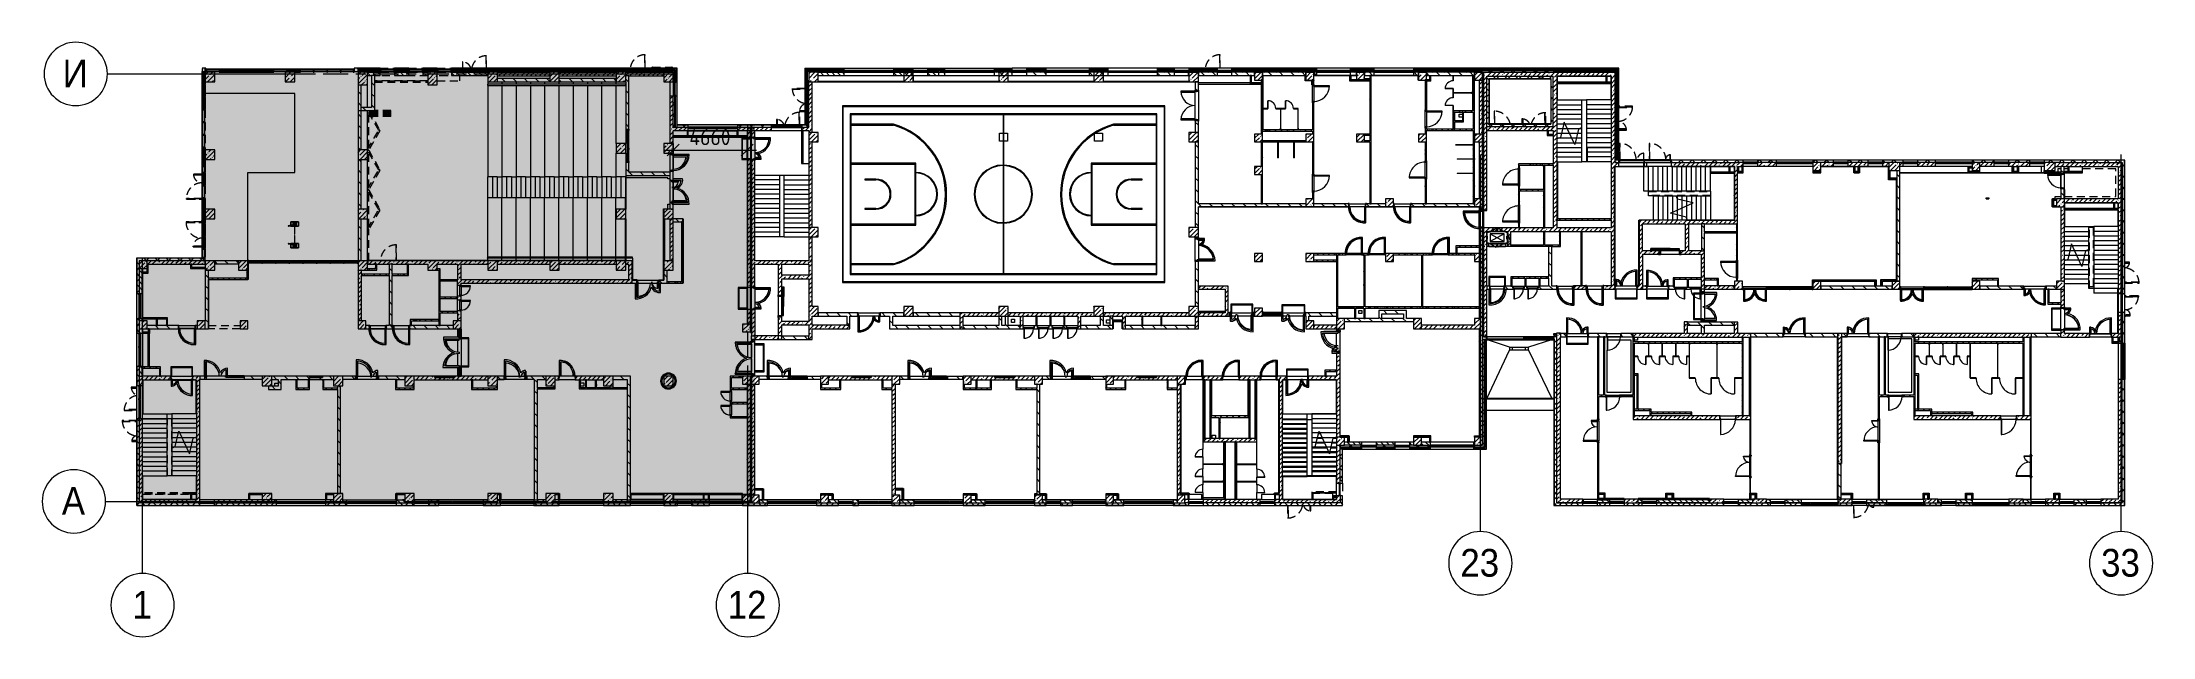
# Model space of a CAD drawing. Header units: millimetres. Extents: x -2911 to 185427, y -8553 to 29000.
# Drawn here: x 52190 to 185427, y -8553 to 29000 of the extents above; entities that cross this region are included whole.
import ezdxf

# ---------------------------------------------------------------- set-up
doc = ezdxf.new("R2010")
doc.units = ezdxf.units.MM
doc.linetypes.add('200_ШТРИХ__ш1_п0_6_', pattern=[800, 500, -300])
doc.linetypes.add('Осевая', pattern=[3175, 635, -476.25, 1587.5, -476.25])
for name, color, linetype, lineweight in [('A-ANNO-DIMS', 7, 'Continuous', 9), ('A-ANNO-DIMS-500', 7, 'Continuous', 9), ('A-DETL-1', 7, 'Continuous', 5), ('A-DETL-MBND-1', 7, '200_ШТРИХ__ш1_п0_6_', 9), ('A-DOOR-5', 7, 'Continuous', 5), ('A-GENM-1', 7, 'Continuous', 5), ('A-GLAZ-2', 7, 'Continuous', 5), ('A-GLAZ-CURT-3', 7, 'Continuous', 5), ('A-GLAZ-CWMG-4', 7, 'Continuous', 5), ('A-ROOF', 7, 'Continuous', 5), ('A-WALL', 7, 'Continuous', 9), ('A-WALL-3', 7, 'Continuous', 5), ('I-WALL-3', 7, 'Continuous', 5), ('M-EQPM-1', 7, 'Continuous', 5), ('S-COLS-2', 7, 'Continuous', 5), ('S-STRS-2', 7, 'Continuous', 5), ('S-STRS-MBND-1', 7, 'Continuous', 5), ('Оси', 7, 'Continuous', 9), ('Оси-1', 7, 'Continuous', 20), ('Оси-2', 7, 'Осевая', 9)]:
    doc.layers.add(name, color=color, linetype=linetype, lineweight=lineweight)
doc.layers.add('A-DETL-GENF-3', color=7, linetype='Continuous', lineweight=9, true_color=0xc0c0c0, transparency=0.4)
for name, color, linetype, lineweight, true_color in [('A-DETL-GENF-4', 7, 'Continuous', 5, 0xe2e2e2), ('A-DETL-GENF-5', 7, 'Continuous', 5, 0xaaaaaa), ('A-DETL-GENF-6', 7, 'Continuous', 5, 0xb7b7b7), ('A-DOOR-2', 7, 'Continuous', 5, 0xaaaaaa), ('A-DOOR-3', 7, 'Continuous', 5, 0xe2e2e2), ('A-DOOR-4', 7, 'Continuous', 5, 0xb7b7b7), ('A-DOOR-FRAM-2', 7, 'Continuous', 5, 0xe2e2e2), ('A-DOOR-FRAM-3', 7, 'Continuous', 5, 0xaaaaaa), ('A-DOOR-FRAM-4', 7, 'Continuous', 5, 0xb7b7b7), ('A-FLOR-1', 7, 'Continuous', 5, 0xb7b7b7), ('A-FLOR-2', 7, 'Continuous', 5, 0xaaaaaa), ('A-GENM-2', 7, 'Continuous', 5, 0xe2ddcd), ('A-GLAZ-3', 7, 'Continuous', 5, 0x737373), ('A-GLAZ-CURT-2', 7, 'Continuous', 5, 0x737373), ('A-GLAZ-CWMG-2', 7, 'Continuous', 5, 0x737373), ('A-GLAZ-CWMG-3', 7, 'Continuous', 5, 0x383e42), ('A-WALL-4', 7, 'Continuous', 9, 0x737373), ('A-WALL-5', 7, 'Continuous', 5, 0x737373), ('A-WALL-PATT-1', 7, 'Continuous', 5, 0x787878), ('I-WALL-1', 7, 'Continuous', 5, 0xe7e7e7), ('I-WALL-2', 7, 'Continuous', 9, 0xe7e7e7), ('I-WALL-4', 7, 'Continuous', 5, 0x737373), ('I-WALL-5', 7, 'Continuous', 5, 0x787878), ('S-COLS-1', 7, 'Continuous', 5, 0x737373), ('S-STRS-3', 7, 'Continuous', 5, 0x737373), ('S-STRS-MBND-2', 7, 'Continuous', 5, 0x737373)]:
    doc.layers.add(name, color=color, linetype=linetype, lineweight=lineweight, true_color=true_color)
doc.styles.add('Arial_1', font='arial.ttf', dxfattribs={"width": 0.9, "height": 1750})
doc.styles.add('ISOCPEUR_2', font='isocpeur.ttf', dxfattribs={"width": 0.9, "height": 1000})
doc.dimstyles.new('ISO-2_0_0_9К_Средний_округл2_1', dxfattribs={"dimscale": 304.8, "dimtxt": 995.981176, "dimasz": 2.46063, "dimexe": 1.968504, "dimexo": 0, "dimgap": 0, "dimtad": 1, "dimdec": 0, "dimrnd": 10, "dimzin": 0, "dimdsep": 46, "dimtxsty": 'ISOCPEUR_2', "dimblk1": 'OBLIQUE', "dimblk2": 'OBLIQUE', "dimsah": 1, "dimcen": 0.09, "dimdle": 1.968504, "dimazin": 0, "dimtfac": 1, "dimtdec": 4, "dimtix": 1, "dimtmove": 0, "dimatfit": 3, "dimfxl": 1, "dimtvp": 1, "dimtolj": 1, "dimtzin": 0, "dimarcsym": 2})
pattern_1 = [(45, (-38790, -7650), (-285.123, 285.123), []), (45, (-38504.88, -7650), (-285.123, 285.123), [504.031, -100.806, 16.764, -84.042])]
pattern_2 = [(45, (-38790, -150), (-285.123, 285.123), []), (45, (-38504.88, -150), (-285.123, 285.123), [504.031, -100.806, 16.764, -84.042])]
pattern_3 = [(45, (58417.4, 0), (-353.5534, 353.5534), []), (135, (58417.4, 0), (-353.5534, -353.5534), [])]
pattern_4 = [(45, (58417.4, 0), (-285.1231, 285.1231), []), (45, (58702.5, 0), (-285.1231, 285.1231), [504.031, -100.806, 16.764, -84.042])]
pattern_5 = [(135, (58417.4, 0), (-176.7767, -176.7767), [])]
pattern_6 = [(135, (58417.4, 0), (-353.5534, -353.5534), [])]
pattern_7 = [(45, (58417.4, 0), (-176.7767, 176.7767), [])]
pattern_8 = [(135, (1826.41, 164.685), (-14.14214, -14.14214), []), (225, (1826.41, 164.685), (14.14214, -14.14214), [])]
pattern_9 = [(45, (-296.384, 164.685), (-14.1421, 14.1421), []), (135, (-296.384, 164.685), (-14.1421, -14.1421), [])]
pattern_10 = [(135, (1751.41, 164.685), (-14.14214, -14.14214), []), (225, (1751.41, 164.685), (14.14214, -14.14214), [])]
pattern_11 = [(45, (-371.384, 164.685), (-14.1421, 14.1421), []), (135, (-371.384, 164.685), (-14.1421, -14.1421), [])]
pattern_12 = [(135, (1576.41, 164.685), (-14.14214, -14.14214), []), (225, (1576.41, 164.685), (14.14214, -14.14214), [])]
pattern_13 = [(45, (-546.384, 164.685), (-14.1421, 14.1421), []), (135, (-546.384, 164.685), (-14.1421, -14.1421), [])]
pattern_14 = [(135, (58417.4, 0), (-377.1708, -377.1708), [533.4, -88.9, 17.78, -88.9]), (135, (58417.4, 376.94), (-377.1708, -377.1708), []), (50, (58417.4, 0), (637.6445, -55.7866), [66.675, -733.425]), (355, (58417.4, 0), (-123.3494, 668.6992), [53.34, -586.74]), (100.451, (58470.5, -4.65), (514.299, 612.908), [56.665, -623.315]), (46.184, (58417.4, 177.8), (948.7764, -147.1497), [100.012, -1100.137]), (96.636, (58496.45, 165.5), (830.909, 865.997), [84.998, -934.973]), (351.184, (58417.4, 177.8), (830.918, 865.988), [80.01, -880.11]), (21, (58506.3, 133.35), (530.6506, -357.9283), [66.675, -733.425]), (326, (58506.3, 133.35), (216.308, 644.6585), [53.34, -586.74]), (71.451, (58550.5, 103.5), (746.9596, 286.7243), [56.665, -623.315]), (37.5, (58417.39, 0), (10.81053, 295.9426), [16.764, -562.864, 16.764, -578.866, -588.962]), (37.5, (58417.39, 0), (10.81053, 295.9426), [-1175.258, 16.764, -572.198]), (7.5, (58417.4, 0), (233.86916, 350.63175), [16.764, -322.834, 16.764, -549.529, -224.472]), (7.5, (58417.4, 0), (233.86916, 350.63175), [-905.891, 16.764, -207.708]), (327.5, (58219.14, 0), (474.5678, -20.0513), [16.764, -205.486, 16.764, -676.656, -920.115]), (327.5, (58219.14, 0), (474.5678, -20.0513), [-915.67, 16.764, -903.351]), (317.5, (58130.24, 0), (518.4522, 88.9934), [16.764, -272.161, 16.764, -443.738, -653.415]), (317.5, (58130.24, 0), (518.4522, 88.9934), [-749.427, 16.764, -636.651])]
pattern_15 = [(135, (1751.41, 174.685), (-14.14214, -14.14214), []), (225, (1751.41, 174.685), (14.14214, -14.14214), [])]
pattern_16 = [(45, (-371.384, 174.685), (-14.1421, 14.1421), []), (135, (-371.384, 174.685), (-14.1421, -14.1421), [])]
pattern_17 = [(135, (1751.41, 104.685), (-14.14214, -14.14214), []), (225, (1751.41, 104.685), (14.14214, -14.14214), [])]
pattern_18 = [(45, (-371.384, 104.685), (-14.1421, 14.1421), []), (135, (-371.384, 104.685), (-14.1421, -14.1421), [])]
pattern_19 = [(135, (1951.41, 104.685), (-14.14214, -14.14214), []), (225, (1951.41, 104.685), (14.14214, -14.14214), [])]
pattern_20 = [(45, (-171.384, 104.685), (-14.1421, 14.1421), []), (135, (-171.384, 104.685), (-14.1421, -14.1421), [])]
pattern_21 = [(135, (1951.41, 164.685), (-14.14214, -14.14214), []), (225, (1951.41, 164.685), (14.14214, -14.14214), [])]
pattern_22 = [(45, (-171.384, 164.685), (-14.1421, 14.1421), []), (135, (-171.384, 164.685), (-14.1421, -14.1421), [])]
pattern_23 = [(45, (58417.4, 0), (-530.33, 530.33), []), (135, (58417.4, 0), (-530.33, -530.33), [])]

msp = doc.modelspace()

# ---------------------------------------------------------------- texts
at = {"layer": 'Оси', "char_height": 1750, "attachment_point": 1, "style": 'Arial_1'}
for s, insert, width in [('\\fArial|b0|i0|c204|p34|;\\W.9;И', (53484, 27905.2), 1948.101), ('\\fArial|b0|i0|c204|p34|;\\W.9;А', (53425.9, 905.2), 1803.797), ('23', (141714.3, -3003), 3030.379), ('33', (182164.3, -3003), 3030.379), ('\\fArial|b0|i0|c204|p34|;\\W.9;1', (57889.8, -5649.6), 1515.189), ('12', (95464.3, -5649.6), 3030.379)]:
    msp.add_mtext(s, dxfattribs=dict(at, insert=insert, width=width))

# ---------------------------------------------------------------- blocks, each defined once
blk = doc.blocks.new('BSC_Колонна _Прямоугольная - 600х600-23286269-2_9_1_птичка')
at = {"layer": 'S-COLS-2'}
h = blk.add_hatch(dxfattribs=at)
h.set_pattern_fill('FP_101', color=256, style=0, pattern_type=2)
h.set_pattern_definition([(45, (-29509.74, -7600), (-285.123, 285.123), []), (45, (-29224.6, -7600), (-285.123, 285.123), [504.031, -100.806, 16.764, -84.042])])
h.paths.add_polyline_path([(-300, -300), (300, -300), (300, 300), (-300, 300)])
at = {"layer": 'S-COLS-1'}
for p, q in [((300, 300), (-300, 300)), ((-300, 300), (-300, -300)), ((300, -300), (300, 300)), ((-300, -300), (300, -300))]:
    blk.add_line(p, q, dxfattribs=at)
blk = doc.blocks.new('BSC_Колонна _Прямоугольная - 500х500-23286270-2_9_1_птичка')
at = {"layer": 'S-COLS-2'}
h = blk.add_hatch(dxfattribs=at)
h.set_pattern_fill('FP_102', color=256, style=0, pattern_type=2)
h.set_pattern_definition(pattern_1)
h.paths.add_polyline_path([(-30, -250), (-30, 250), (-250, 250), (-250, -250)])
h = blk.add_hatch(dxfattribs=at)
h.set_pattern_fill('FP_102', color=256, style=0, pattern_type=2)
h.set_pattern_definition(pattern_1)
h.paths.add_polyline_path([(-30, -250), (250, -250), (250, 250), (-30, 250), (-30, 100)])
at = {"layer": 'S-COLS-1'}
for p, q in [((-30, 250), (-250, 250)), ((-250, 250), (-250, -250)), ((-250, -250), (-30, -250))]:
    blk.add_line(p, q, dxfattribs=at)
at = {"layer": 'S-COLS-2'}
for p, q in [((250, 250), (-30, 250)), ((250, -250), (250, 250)), ((-30, -250), (250, -250))]:
    blk.add_line(p, q, dxfattribs=at)
blk = doc.blocks.new('BSC_Колонна _Прямоугольная - 500х500-V168-2_9_1_птичка')
at = {"layer": 'S-COLS-2'}
h = blk.add_hatch(dxfattribs=at)
h.set_pattern_fill('FP_103', color=256, style=0, pattern_type=2)
h.set_pattern_definition([(45, (-43160, -7650), (-285.123, 285.123), []), (45, (-42874.88, -7650), (-285.123, 285.123), [504.031, -100.806, 16.764, -84.042])])
h.paths.add_polyline_path([(-250, -250), (250, -250), (250, 250), (-250, 250)])
for p, q in [((250, 250), (-250, 250)), ((-250, 250), (-250, -250)), ((250, -250), (250, 250)), ((-250, -250), (250, -250))]:
    blk.add_line(p, q, dxfattribs=at)
blk = doc.blocks.new('BSC_Колонна _Прямоугольная - 500х500-V169-2_9_1_птичка')
at = {"layer": 'S-COLS-2'}
h = blk.add_hatch(dxfattribs=at)
h.set_pattern_fill('FP_104', color=256, style=0, pattern_type=2)
h.set_pattern_definition([(45, (-47660, -7650), (-285.123, 285.123), []), (45, (-47374.88, -7650), (-285.123, 285.123), [504.031, -100.806, 16.764, -84.042])])
h.paths.add_polyline_path([(-250, -250), (250, -250), (250, 250), (-250, 250), (-250, 100)])
for p, q in [((250, 250), (-250, 250)), ((-250, 250), (-250, -250)), ((250, -250), (250, 250)), ((-250, -250), (250, -250))]:
    blk.add_line(p, q, dxfattribs=at)
blk = doc.blocks.new('BSC_Колонна _Прямоугольная - 500х500-V170-2_9_1_птичка')
at = {"layer": 'S-COLS-2'}
h = blk.add_hatch(dxfattribs=at)
h.set_pattern_fill('FP_105', color=256, style=0, pattern_type=2)
h.set_pattern_definition([(45, (-52160, -7650), (-285.123, 285.123), []), (45, (-51874.88, -7650), (-285.123, 285.123), [504.031, -100.806, 16.764, -84.042])])
h.paths.add_polyline_path([(-250, -250), (250, -250), (250, 250), (-250, 250)])
for p, q in [((250, 250), (-250, 250)), ((-250, 250), (-250, -250)), ((250, -250), (250, 250)), ((-250, -250), (250, -250))]:
    blk.add_line(p, q, dxfattribs=at)
blk = doc.blocks.new('BSC_Колонна _Прямоугольная - 500х500-V171-2_9_1_птичка')
at = {"layer": 'S-COLS-2'}
h = blk.add_hatch(dxfattribs=at)
h.set_pattern_fill('FP_106', color=256, style=0, pattern_type=2)
h.set_pattern_definition([(45, (-61160, -7650), (-285.1231, 285.1231), []), (45, (-60874.88, -7650), (-285.123, 285.123), [504.031, -100.806, 16.764, -84.042])])
h.paths.add_polyline_path([(-250, -250), (250, -250), (250, 250), (-250, 250)])
for p, q in [((250, 250), (-250, 250)), ((-250, 250), (-250, -250)), ((250, -250), (250, 250)), ((-250, -250), (250, -250))]:
    blk.add_line(p, q, dxfattribs=at)
blk = doc.blocks.new('BSC_Колонна _Прямоугольная - 600х600-V172-2_9_1_птичка')
at = {"layer": 'S-COLS-2'}
h = blk.add_hatch(dxfattribs=at)
h.set_pattern_fill('FP_107', color=256, style=0, pattern_type=2)
h.set_pattern_definition([(45, (-25860, -200), (-285.123, 285.123), []), (45, (-25574.88, -200), (-285.123, 285.123), [504.031, -100.806, 16.764, -84.042])])
h.paths.add_polyline_path([(-105, -300), (300, -300), (300, 300), (-300, 300), (-300, -300)])
at = {"layer": 'S-COLS-1'}
for p, q in [((300, 300), (-300, 300)), ((-300, 300), (-300, -300)), ((300, -300), (300, 300)), ((-300, -300), (300, -300))]:
    blk.add_line(p, q, dxfattribs=at)
blk = doc.blocks.new('BSC_Колонна _Прямоугольная - 600х600-V173-2_9_1_птичка')
at = {"layer": 'S-COLS-2'}
h = blk.add_hatch(dxfattribs=at)
h.set_pattern_fill('FP_108', color=256, style=0, pattern_type=2)
h.set_pattern_definition([(45, (-29509.74, -200), (-285.123, 285.123), []), (45, (-29224.6, -200), (-285.123, 285.123), [504.031, -100.806, 16.764, -84.042])])
h.paths.add_polyline_path([(-300, -300), (300, -300), (300, 300), (-300, 300)])
at = {"layer": 'S-COLS-1'}
for p, q in [((300, 300), (-300, 300)), ((-300, 300), (-300, -300)), ((300, -300), (300, 300)), ((-300, -300), (300, -300))]:
    blk.add_line(p, q, dxfattribs=at)
blk = doc.blocks.new('BSC_Колонна _Прямоугольная - 500х500-V174-2_9_1_птичка')
at = {"layer": 'S-COLS-2'}
h = blk.add_hatch(dxfattribs=at)
h.set_pattern_fill('FP_109', color=256, style=0, pattern_type=2)
h.set_pattern_definition(pattern_2)
h.paths.add_polyline_path([(-67, -250), (-30, -250), (-30, 250), (-250, 250), (-250, -250)])
h = blk.add_hatch(dxfattribs=at)
h.set_pattern_fill('FP_109', color=256, style=0, pattern_type=2)
h.set_pattern_definition(pattern_2)
h.paths.add_polyline_path([(-30, -250), (250, -250), (250, 250), (-30, 250), (-30, 80)])
at = {"layer": 'S-COLS-1'}
for p, q in [((-30, 250), (-250, 250)), ((-250, 250), (-250, -250)), ((-250, -250), (-30, -250))]:
    blk.add_line(p, q, dxfattribs=at)
at = {"layer": 'S-COLS-2'}
for p, q in [((250, 250), (-30, 250)), ((250, -250), (250, 250)), ((-30, -250), (250, -250))]:
    blk.add_line(p, q, dxfattribs=at)
blk = doc.blocks.new('BSC_Колонна _Прямоугольная - 500х500-V175-2_9_1_птичка')
at = {"layer": 'S-COLS-2'}
h = blk.add_hatch(dxfattribs=at)
h.set_pattern_fill('FP_110', color=256, style=0, pattern_type=2)
h.set_pattern_definition([(45, (-43160, -150), (-285.123, 285.123), []), (45, (-42874.88, -150), (-285.123, 285.123), [504.031, -100.806, 16.764, -84.042])])
h.paths.add_polyline_path([(-250, -250), (250, -250), (250, 250), (-250, 250)])
for p, q in [((250, 250), (-250, 250)), ((-250, 250), (-250, -250)), ((250, -250), (250, 250)), ((-250, -250), (250, -250))]:
    blk.add_line(p, q, dxfattribs=at)
blk = doc.blocks.new('BSC_Колонна _Прямоугольная - 500х500-V176-2_9_1_птичка')
at = {"layer": 'S-COLS-2'}
h = blk.add_hatch(dxfattribs=at)
h.set_pattern_fill('FP_111', color=256, style=0, pattern_type=2)
h.set_pattern_definition([(45, (-47660, -150), (-285.123, 285.123), []), (45, (-47374.88, -150), (-285.123, 285.123), [504.031, -100.806, 16.764, -84.042])])
h.paths.add_polyline_path([(-250, -250), (250, -250), (250, 250), (-250, 250), (-250, 80)])
for p, q in [((250, 250), (-250, 250)), ((-250, 250), (-250, -250)), ((250, -250), (250, 250)), ((-250, -250), (250, -250))]:
    blk.add_line(p, q, dxfattribs=at)
blk = doc.blocks.new('BSC_Колонна _Прямоугольная - 500х500-V177-2_9_1_птичка')
at = {"layer": 'S-COLS-2'}
h = blk.add_hatch(dxfattribs=at)
h.set_pattern_fill('FP_112', color=256, style=0, pattern_type=2)
h.set_pattern_definition([(45, (-52160, -150), (-285.123, 285.123), []), (45, (-51874.88, -150), (-285.123, 285.123), [504.031, -100.806, 16.764, -84.042])])
h.paths.add_polyline_path([(-250, -250), (250, -250), (250, 250), (-250, 250)])
for p, q in [((250, 250), (-250, 250)), ((-250, 250), (-250, -250)), ((250, -250), (250, 250)), ((-250, -250), (250, -250))]:
    blk.add_line(p, q, dxfattribs=at)
blk = doc.blocks.new('BSC_Колонна _Прямоугольная - 500х500-V178-2_9_1_птичка')
at = {"layer": 'S-COLS-2'}
h = blk.add_hatch(dxfattribs=at)
h.set_pattern_fill('FP_113', color=256, style=0, pattern_type=2)
h.set_pattern_definition([(45, (-61160, -150), (-285.123, 285.123), []), (45, (-60874.88, -150), (-285.123, 285.123), [504.031, -100.806, 16.764, -84.042])])
h.paths.add_polyline_path([(-159, -250), (250, -250), (250, 250), (-250, 250), (-250, -250)])
for p, q in [((250, 250), (-250, 250)), ((-250, 250), (-250, -250)), ((250, -250), (250, 250)), ((-250, -250), (250, -250))]:
    blk.add_line(p, q, dxfattribs=at)
blk = doc.blocks.new('BSC_Колонна _Прямоугольная - 500х500-V179-2_9_1_птичка')
at = {"layer": 'S-COLS-2'}
h = blk.add_hatch(dxfattribs=at)
h.set_pattern_fill('FP_114', color=256, style=0, pattern_type=2)
h.set_pattern_definition([(45, (-65660, -150), (-285.1231, 285.1231), []), (45, (-65374.88, -150), (-285.1231, 285.1231), [504.031, -100.806, 16.764, -84.042])])
h.paths.add_polyline_path([(-22, -250), (250, -250), (250, 250), (-250, 250), (-250, -250)])
for p, q in [((250, 250), (-250, 250)), ((-250, 250), (-250, -250)), ((250, -250), (250, 250)), ((-250, -250), (250, -250))]:
    blk.add_line(p, q, dxfattribs=at)
blk = doc.blocks.new('BSC_Колонна _Прямоугольная - 500х500-V180-2_9_1_птичка')
at = {"layer": 'S-COLS-2'}
h = blk.add_hatch(dxfattribs=at)
h.set_pattern_fill('FP_115', color=256, style=0, pattern_type=2)
h.set_pattern_definition([(45, (-75730, -3800), (-285.1231, 285.1231), []), (45, (-75444.88, -3800), (-285.1231, 285.1231), [504.031, -100.806, 16.764, -84.042])])
h.paths.add_polyline_path([(-250, -250), (250, -250), (250, 250), (-250, 250), (-250, -99)])
for p, q in [((250, 250), (-250, 250)), ((-250, 250), (-250, -250)), ((250, -250), (250, 250)), ((-250, -250), (250, -250))]:
    blk.add_line(p, q, dxfattribs=at)
blk = doc.blocks.new('BSC_Колонна _Прямоугольная - 500х500-V181-2_9_1_птичка')
at = {"layer": 'S-COLS-2'}
h = blk.add_hatch(dxfattribs=at)
h.set_pattern_fill('FP_116', color=256, style=0, pattern_type=2)
h.set_pattern_definition([(45, (-80600, -3800), (-285.1231, 285.1231), []), (45, (-80314.88, -3800), (-285.1231, 285.1231), [504.031, -100.806, 16.764, -84.042])])
h.paths.add_polyline_path([(-121, -250), (250, -250), (250, 250), (-250, 250), (-250, -250)])
for p, q in [((250, 250), (-250, 250)), ((-250, 250), (-250, -250)), ((250, -250), (250, 250)), ((-250, -250), (250, -250))]:
    blk.add_line(p, q, dxfattribs=at)
blk = doc.blocks.new('BSC_Колонна _Прямоугольная - 500х500-V182-2_9_1_птичка')
at = {"layer": 'S-COLS-2'}
h = blk.add_hatch(dxfattribs=at)
h.set_pattern_fill('FP_117', color=256, style=0, pattern_type=2)
h.set_pattern_definition([(45, (-65660, -7650), (-285.1231, 285.1231), []), (45, (-65374.88, -7650), (-285.1231, 285.1231), [504.031, -100.806, 16.764, -84.042])])
h.paths.add_polyline_path([(-22, -250), (250, -250), (250, 250), (-250, 250), (-250, -250)])
for p, q in [((250, 250), (-250, 250)), ((-250, 250), (-250, -250)), ((250, -250), (250, 250)), ((-250, -250), (250, -250))]:
    blk.add_line(p, q, dxfattribs=at)
blk = doc.blocks.new('BSC_Колонна _Прямоугольная - 600х600-23205240-2_9_1_птичка')
at = {"layer": 'S-COLS-2'}
h = blk.add_hatch(dxfattribs=at)
h.set_pattern_fill('FP_118', color=256, style=0, pattern_type=2)
h.set_pattern_definition([(45, (-66460, -12000), (-285.1231, 285.1231), []), (45, (-66174.88, -12000), (-285.1231, 285.1231), [504.031, -100.806, 16.764, -84.042])])
h.paths.add_polyline_path([(-300, -300), (300, -300), (300, 300), (-300, 300)])
for p, q in [((300, 300), (-300, 300)), ((-300, 300), (-300, -300)), ((300, -300), (300, 300)), ((-300, -300), (300, -300))]:
    blk.add_line(p, q, dxfattribs=at)
blk = doc.blocks.new('BSC_Колонна _Прямоугольная - 600х800-24078684-2_9_1_птичка')
at = {"layer": 'S-COLS-2'}
h = blk.add_hatch(dxfattribs=at)
h.set_pattern_fill('FP_119', color=256, style=0, pattern_type=2)
h.set_pattern_definition([(45, (-14010, -26700), (-285.123, 285.123), []), (45, (-13724.88, -26700), (-285.123, 285.123), [504.031, -100.806, 16.764, -84.042])])
h.paths.add_polyline_path([(300, -400), (300, 400), (-300, 400), (-300, -400)])
at = {"layer": 'S-COLS-1'}
for p, q in [((300, 400), (-300, 400)), ((-300, 400), (-300, -400)), ((300, -400), (300, 400)), ((-300, -400), (300, -400))]:
    blk.add_line(p, q, dxfattribs=at)
blk = doc.blocks.new('BSC_Колонна _Прямоугольная - 600х600-V183-2_9_1_птичка')
at = {"layer": 'S-COLS-2'}
h = blk.add_hatch(dxfattribs=at)
h.set_pattern_fill('FP_121', color=256, style=0, pattern_type=2)
h.set_pattern_definition([(45, (-14010, -14900), (-285.123, 285.123), []), (45, (-13724.88, -14900), (-285.123, 285.123), [504.031, -100.806, 16.764, -84.042])])
h.paths.add_polyline_path([(-300, -300), (300, -300), (300, 300), (-300, 300), (-300, -208)])
at = {"layer": 'S-COLS-1'}
for p, q in [((300, 300), (-300, 300)), ((-300, 300), (-300, -300)), ((300, -300), (300, 300)), ((-300, -300), (300, -300))]:
    blk.add_line(p, q, dxfattribs=at)
blk = doc.blocks.new('BSC_Колонна _Прямоугольная - 600х600-23295697-2_9_1_птичка')
at = {"layer": 'S-COLS-2'}
h = blk.add_hatch(dxfattribs=at)
h.set_pattern_fill('FP_122', color=256, style=0, pattern_type=2)
h.set_pattern_definition([(45, (-14010, -18150), (-285.123, 285.123), []), (45, (-13724.88, -18150), (-285.123, 285.123), [504.031, -100.806, 16.764, -84.042])])
h.paths.add_polyline_path([(-300, -300), (300, -300), (300, 300), (-300, 300), (-300, -26)])
at = {"layer": 'S-COLS-1'}
for p, q in [((300, 300), (-300, 300)), ((-300, 300), (-300, -300)), ((300, -300), (300, 300)), ((-300, -300), (300, -300))]:
    blk.add_line(p, q, dxfattribs=at)
blk = doc.blocks.new('BSC_Колонна _Прямоугольная - 600х600-V184-2_9_1_птичка')
at = {"layer": 'S-COLS-2'}
h = blk.add_hatch(dxfattribs=at)
h.set_pattern_fill('FP_123', color=256, style=0, pattern_type=2)
h.set_pattern_definition([(45, (-14010, -21900), (-285.123, 285.123), []), (45, (-13724.88, -21900), (-285.123, 285.123), [504.031, -100.806, 16.764, -84.042])])
h.paths.add_polyline_path([(-300, -300), (300, -300), (300, 300), (-300, 300)])
at = {"layer": 'S-COLS-1'}
for p, q in [((300, 300), (-300, 300)), ((-300, 300), (-300, -300)), ((300, -300), (300, 300)), ((-300, -300), (300, -300))]:
    blk.add_line(p, q, dxfattribs=at)
blk = doc.blocks.new('BSC_Колонна _Прямоугольная - 600х600-V185-2_9_1_птичка')
at = {"layer": 'S-COLS-2'}
h = blk.add_hatch(dxfattribs=at)
h.set_pattern_fill('FP_124', color=256, style=0, pattern_type=2)
h.set_pattern_definition([(45, (-25860, -7600), (-285.123, 285.123), []), (45, (-25574.88, -7600), (-285.123, 285.123), [504.031, -100.806, 16.764, -84.042])])
h.paths.add_polyline_path([(-300, -300), (300, -300), (300, 300), (-300, 300), (-300, 150)])
at = {"layer": 'S-COLS-1'}
for p, q in [((300, 300), (-300, 300)), ((-300, 300), (-300, -300)), ((300, -300), (300, 300)), ((-300, -300), (300, -300))]:
    blk.add_line(p, q, dxfattribs=at)
blk = doc.blocks.new('BSC_Колонна _Прямоугольная - 600х600-V186-2_9_1_птичка')
at = {"layer": 'S-COLS-2'}
h = blk.add_hatch(dxfattribs=at)
h.set_pattern_fill('FP_125', color=256, style=0, pattern_type=2)
h.set_pattern_definition([(45, (-26110, -26800), (-285.123, 285.123), []), (45, (-25824.88, -26800), (-285.123, 285.123), [504.031, -100.806, 16.764, -84.042])])
h.paths.add_polyline_path([(-300, -300), (300, -300), (300, 300), (-300, 300)])
at = {"layer": 'S-COLS-1'}
for p, q in [((300, 300), (-300, 300)), ((-300, 300), (-300, -300)), ((300, -300), (300, 300)), ((-300, -300), (300, -300))]:
    blk.add_line(p, q, dxfattribs=at)
blk = doc.blocks.new('BSC_Колонна _Прямоугольная - 600х600-V187-2_9_1_птичка')
at = {"layer": 'S-COLS-2'}
h = blk.add_hatch(dxfattribs=at)
h.set_pattern_fill('FP_126', color=256, style=0, pattern_type=2)
h.set_pattern_definition([(45, (-26110, -14900), (-285.123, 285.123), []), (45, (-25824.88, -14900), (-285.123, 285.123), [504.031, -100.806, 16.764, -84.042])])
h.paths.add_polyline_path([(-300, -300), (300, -300), (300, 300), (-300, 300)])
at = {"layer": 'S-COLS-1'}
for p, q in [((300, 300), (-300, 300)), ((-300, 300), (-300, -300)), ((300, -300), (300, 300)), ((-300, -300), (300, -300))]:
    blk.add_line(p, q, dxfattribs=at)
blk = doc.blocks.new('BSC_Колонна _Прямоугольная - 600х600-V188-2_9_1_птичка')
at = {"layer": 'S-COLS-2'}
h = blk.add_hatch(dxfattribs=at)
h.set_pattern_fill('FP_127', color=256, style=0, pattern_type=2)
h.set_pattern_definition([(45, (-66460, -17000), (-285.1231, 285.1231), []), (45, (-66174.88, -17000), (-285.1231, 285.1231), [504.031, -100.806, 16.764, -84.042])])
h.paths.add_polyline_path([(-300, -300), (300, -300), (300, 300), (-300, 300), (-300, 6)])
for p, q in [((300, 300), (-300, 300)), ((-300, 300), (-300, -300)), ((300, -300), (300, 300)), ((-300, -300), (300, -300))]:
    blk.add_line(p, q, dxfattribs=at)
blk = doc.blocks.new('BSC_Колонна _Прямоугольная - 500х500-23287078-2_9_1_птичка')
at = {"layer": 'S-COLS-2'}
h = blk.add_hatch(dxfattribs=at)
h.set_pattern_fill('FP_129', color=256, style=0, pattern_type=2)
h.set_pattern_definition([(45, (-84450, -22950), (-285.1231, 285.1231), []), (45, (-84164.88, -22950), (-285.1231, 285.1231), [504.031, -100.806, 16.764, -84.042])])
h.paths.add_polyline_path([(-250, -250), (250, -250), (250, 250), (-250, 250), (-250, -160)])
for p, q in [((250, 250), (-250, 250)), ((-250, 250), (-250, -250)), ((250, -250), (250, 250)), ((-250, -250), (250, -250))]:
    blk.add_line(p, q, dxfattribs=at)
blk = doc.blocks.new('110_Дверь_СКБ_1Ст_Внутренняя1 - Д-8 950x2100h_охрана-V189-2_9_1_птичка')
at = {"layer": 'A-DOOR-2'}
h = blk.add_hatch(dxfattribs=at)
h.set_pattern_fill('FP_133', color=256, style=0, pattern_type=2)
h.set_pattern_definition(pattern_8)
h.paths.add_polyline_path([(487.5, 100), (462.5, 100), (462.5, -100), (487.5, -100), (487.5, -34.8)])
at = {"layer": 'A-DOOR-3'}
h = blk.add_hatch(color=256, dxfattribs=at)
h.paths.add_polyline_path([(-437.5, 100), (-437.5, 20), (-402.5, 20), (-402.5, 60), (-412.5, 60), (-416.2, 100)])
h.paths.add_polyline_path([(437.5, 100), (437.5, 60), (427.5, 60), (427.5, 20), (462.5, 20), (462.5, 100)])
at = {"layer": 'A-DOOR-FRAM-2'}
for points in [[(-492.5, 108), (-492.5, 100), (-422.5, 100), (-422.5, 108)], [(-422.5, 20), (-437.5, 20), (-437.5, -100), (-422.5, -100), (-422.5, -34.8)], [(397.5, 950), (397.5, 100), (437.5, 100), (437.5, 950)], [(511.4, 108), (447.5, 108), (447.5, 100), (517.5, 100), (517.5, 108)], [(462.5, 20), (447.5, 20), (447.5, -100), (462.5, -100), (462.5, -34.8)], [(-492.5, -100), (-492.5, -108), (-422.5, -108), (-422.5, -100)], [(447.5, -100), (447.5, -108), (517.5, -108), (517.5, -100)]]:
    blk.add_hatch(color=256, dxfattribs=at).paths.add_polyline_path(points)
at = {"layer": 'A-DOOR-FRAM-3'}
h = blk.add_hatch(dxfattribs=at)
h.set_pattern_fill('FP_134', color=256, style=0, pattern_type=2)
h.set_pattern_definition(pattern_9)
h.paths.add_polyline_path([(-437.5, 100), (-462.5, 100), (-462.5, -100), (-437.5, -100), (-437.5, -34.8)])
at = {"layer": 'A-DOOR-2'}
for p, q in [((437.5, 950), (397.5, 950)), ((397.5, 950), (397.5, 100)), ((397.5, 100), (437.5, 100)), ((437.5, 100), (437.5, 950))]:
    blk.add_line(p, q, dxfattribs=at)
blk.add_arc((437.5, 100), 850, 90, 180, dxfattribs=at)
at = {"layer": 'A-DOOR-FRAM-3'}
for p, q in [((-422.5, 108), (-492.5, 108)), ((-492.5, 108), (-492.5, 100)), ((-492.5, 100), (-422.5, 100)), ((-437.5, 100), (-462.5, 100)), ((-462.5, 100), (-462.5, -100)), ((-412.5, 100), (-437.5, 100)), ((-437.5, 100), (-437.5, 20)), ((-437.5, -100), (-437.5, 100)), ((-422.5, 100), (-437.5, 100)), ((-437.5, 100), (-437.5, 99)), ((-437.5, 99), (-422.5, 99)), ((-437.5, 20), (-402.5, 20)), ((-422.5, 20), (-437.5, 20)), ((-437.5, 20), (-437.5, -100)), ((-422.5, 100), (-422.5, 108)), ((-422.5, 99), (-422.5, 100)), ((-422.5, -100), (-422.5, 20)), ((-412.5, 60), (-412.5, 100)), ((-402.5, 60), (-412.5, 60)), ((-402.5, 20), (-402.5, 60)), ((437.5, 60), (427.5, 60)), ((427.5, 60), (427.5, 20)), ((427.5, 20), (462.5, 20)), ((437.5, 100), (437.5, 60)), ((462.5, 100), (437.5, 100)), ((517.5, 108), (447.5, 108)), ((447.5, 108), (447.5, 100)), ((462.5, 100), (447.5, 100)), ((447.5, 100), (447.5, 99)), ((447.5, 100), (517.5, 100)), ((447.5, 99), (462.5, 99)), ((462.5, 20), (447.5, 20)), ((447.5, 20), (447.5, -100)), ((462.5, 20), (462.5, 100)), ((487.5, 100), (462.5, 100)), ((462.5, 100), (462.5, -100)), ((462.5, 99), (462.5, 100)), ((462.5, -100), (462.5, 20)), ((487.5, -100), (487.5, 100)), ((517.5, 100), (517.5, 108)), ((-422.5, -100), (-492.5, -100)), ((-492.5, -100), (-492.5, -108)), ((-492.5, -108), (-422.5, -108)), ((-462.5, -100), (-437.5, -100)), ((-437.5, -100), (-422.5, -100)), ((-422.5, -108), (-422.5, -100)), ((447.5, -100), (462.5, -100)), ((517.5, -100), (447.5, -100)), ((447.5, -100), (447.5, -108)), ((447.5, -108), (517.5, -108)), ((462.5, -100), (487.5, -100)), ((517.5, -108), (517.5, -100))]:
    blk.add_line(p, q, dxfattribs=at)
blk = doc.blocks.new('110_Дверь_СКБ_2Ст - Д-5_п_ Из игровой в коридор-32679362-2_9_1_птичка')
at = {"layer": 'A-DOOR-3'}
h = blk.add_hatch(color=256, dxfattribs=at)
h.paths.add_polyline_path([(652.5, 30), (712.5, 30), (712.5, 110), (662.5, 110), (662.5, 60), (652.5, 60)])
h.paths.add_polyline_path([(-687.5, 30), (-627.5, 30), (-627.5, 60), (-637.5, 60), (-637.5, 110), (-687.5, 110)])
for points in [[(-587.5, 110), (-587.5, 510), (-637.5, 510), (-637.5, 110)], [(612.5, 110), (662.5, 110), (662.5, 1010), (612.5, 1010), (612.5, 152.6)], [(712.5, -110), (712.5, 30), (697.5, 30), (697.5, -110)]]:
    blk.add_hatch(color=256, dxfattribs=at).paths.add_polyline_path(points)
at = {"layer": 'A-DOOR-FRAM-2'}
for points in [[(-672.5, 110), (-672.5, 118), (-742.5, 118), (-742.5, 110)], [(-672.5, -110), (-672.5, 30), (-687.5, 30), (-687.5, -110)], [(767.5, 110), (767.5, 118), (697.5, 118), (697.5, 110)], [(-672.5, -118), (-672.5, -110), (-742.5, -110), (-742.5, -118)], [(767.5, -118), (767.5, -110), (697.5, -110), (697.5, -118)]]:
    blk.add_hatch(color=256, dxfattribs=at).paths.add_polyline_path(points)
at = {"layer": 'A-DOOR-2'}
for p, q in [((-637.5, 510), (-637.5, 110)), ((-587.5, 510), (-637.5, 510)), ((-637.5, 110), (-587.5, 110)), ((-587.5, 110), (-587.5, 510)), ((662.5, 1010), (612.5, 1010)), ((612.5, 1010), (612.5, 110)), ((612.5, 110), (662.5, 110)), ((662.5, 110), (662.5, 1010))]:
    blk.add_line(p, q, dxfattribs=at)
for centre, radius, start, end in [((-637.5, 110), 400, 360, 90), ((662.5, 110), 900, 90, 180)]:
    blk.add_arc(centre, radius, start, end, dxfattribs=at)
at = {"layer": 'A-DOOR-FRAM-3'}
for p, q in [((-672.5, 118), (-742.5, 118)), ((-742.5, 118), (-742.5, 110)), ((-742.5, 110), (-672.5, 110)), ((-637.5, 110), (-687.5, 110)), ((-687.5, 110), (-687.5, 30)), ((-687.5, 30), (-627.5, 30)), ((-672.5, 30), (-687.5, 30)), ((-687.5, 30), (-687.5, -110)), ((-672.5, 110), (-672.5, 118)), ((-672.5, -110), (-672.5, 30)), ((-637.5, 60), (-637.5, 110)), ((-627.5, 60), (-637.5, 60)), ((-627.5, 30), (-627.5, 60)), ((662.5, 60), (652.5, 60)), ((652.5, 60), (652.5, 30)), ((652.5, 30), (712.5, 30)), ((662.5, 110), (662.5, 60)), ((712.5, 110), (662.5, 110)), ((767.5, 118), (697.5, 118)), ((697.5, 118), (697.5, 110)), ((697.5, 110), (767.5, 110)), ((712.5, 30), (697.5, 30)), ((697.5, 30), (697.5, -110)), ((712.5, 30), (712.5, 110)), ((712.5, -110), (712.5, 30)), ((767.5, 110), (767.5, 118)), ((-672.5, -110), (-742.5, -110)), ((-742.5, -110), (-742.5, -118)), ((-742.5, -118), (-672.5, -118)), ((-687.5, -110), (-672.5, -110)), ((-672.5, -118), (-672.5, -110)), ((697.5, -110), (712.5, -110)), ((767.5, -110), (697.5, -110)), ((697.5, -110), (697.5, -118)), ((697.5, -118), (767.5, -118)), ((767.5, -118), (767.5, -110))]:
    blk.add_line(p, q, dxfattribs=at)
blk = doc.blocks.new('110_Дверь_СКБ_1Ст_Внутренняя1 - Д-4 1100x2100h_су мгн-32375332-2_9_1_птичка')
at = {"layer": 'A-DOOR-2'}
h = blk.add_hatch(dxfattribs=at)
h.set_pattern_fill('FP_13', color=256, style=0, pattern_type=2)
h.set_pattern_definition(pattern_10)
h.paths.add_polyline_path([(562.5, 100), (537.5, 100), (537.5, -100), (562.5, -100)])
at = {"layer": 'A-DOOR-3'}
h = blk.add_hatch(color=256, dxfattribs=at)
h.paths.add_polyline_path([(512.5, 100), (512.5, 60), (502.5, 60), (502.5, 20), (537.5, 20), (537.5, 100)])
h.paths.add_polyline_path([(-487.5, 100), (-512.5, 100), (-512.5, 20), (-477.5, 20), (-477.5, 60), (-487.5, 60)])
at = {"layer": 'A-DOOR-FRAM-2'}
for points in [[(-567.5, 108), (-567.5, 100), (-497.5, 100), (-497.5, 108)], [(-497.5, 20), (-512.5, 20), (-512.5, -100), (-497.5, -100)], [(-487.5, 1100), (-487.5, 100), (-447.5, 100), (-447.5, 1100)], [(592.5, 108), (522.5, 108), (522.5, 100), (592.5, 100)], [(537.5, 20), (522.5, 20), (522.5, -100), (537.5, -100)], [(-567.5, -100), (-567.5, -108), (-497.5, -108), (-497.5, -100)], [(592.5, -100), (522.5, -100), (522.5, -108), (592.5, -108)]]:
    blk.add_hatch(color=256, dxfattribs=at).paths.add_polyline_path(points)
at = {"layer": 'A-DOOR-FRAM-3'}
h = blk.add_hatch(dxfattribs=at)
h.set_pattern_fill('FP_14', color=256, style=0, pattern_type=2)
h.set_pattern_definition(pattern_11)
h.paths.add_polyline_path([(-512.5, 100), (-537.5, 100), (-537.5, -100), (-512.5, -100)])
at = {"layer": 'A-DOOR-4'}
for p, q in [((-487.5, 1100), (-487.5, 100)), ((-447.5, 1100), (-487.5, 1100)), ((-487.5, 100), (-447.5, 100)), ((-447.5, 100), (-447.5, 1100))]:
    blk.add_line(p, q, dxfattribs=at)
blk.add_arc((-487.5, 100), 1000, 360, 90, dxfattribs=at)
at = {"layer": 'A-DOOR-FRAM-4'}
for p, q in [((-497.5, 108), (-567.5, 108)), ((-567.5, 108), (-567.5, 100)), ((-567.5, 100), (-497.5, 100)), ((-512.5, 100), (-537.5, 100)), ((-537.5, 100), (-537.5, -100)), ((-487.5, 100), (-512.5, 100)), ((-512.5, 100), (-512.5, 20)), ((-512.5, -100), (-512.5, 100)), ((-497.5, 100), (-512.5, 100)), ((-512.5, 100), (-512.5, 99)), ((-512.5, 99), (-497.5, 99)), ((-512.5, 20), (-477.5, 20)), ((-497.5, 20), (-512.5, 20)), ((-512.5, 20), (-512.5, -100)), ((-497.5, 100), (-497.5, 108)), ((-497.5, 99), (-497.5, 100)), ((-497.5, -100), (-497.5, 20)), ((-487.5, 60), (-487.5, 100)), ((-477.5, 60), (-487.5, 60)), ((-477.5, 20), (-477.5, 60)), ((512.5, 60), (502.5, 60)), ((502.5, 60), (502.5, 20)), ((502.5, 20), (537.5, 20)), ((512.5, 100), (512.5, 60)), ((537.5, 100), (512.5, 100)), ((592.5, 108), (522.5, 108)), ((522.5, 108), (522.5, 100)), ((537.5, 100), (522.5, 100)), ((522.5, 100), (522.5, 99)), ((522.5, 100), (592.5, 100)), ((522.5, 99), (537.5, 99)), ((537.5, 20), (522.5, 20)), ((522.5, 20), (522.5, -100)), ((537.5, 20), (537.5, 100)), ((562.5, 100), (537.5, 100)), ((537.5, 100), (537.5, -100)), ((537.5, 99), (537.5, 100)), ((537.5, -100), (537.5, 20)), ((562.5, -100), (562.5, 100)), ((592.5, 100), (592.5, 108)), ((-497.5, -100), (-567.5, -100)), ((-567.5, -100), (-567.5, -108)), ((-567.5, -108), (-497.5, -108)), ((-537.5, -100), (-512.5, -100)), ((-512.5, -100), (-497.5, -100)), ((-497.5, -108), (-497.5, -100)), ((522.5, -100), (537.5, -100)), ((592.5, -100), (522.5, -100)), ((522.5, -100), (522.5, -108)), ((522.5, -108), (592.5, -108)), ((537.5, -100), (562.5, -100)), ((592.5, -108), (592.5, -100))]:
    blk.add_line(p, q, dxfattribs=at)
blk = doc.blocks.new('120_Окно_СКБ_1Ст - 120_Окно_СКБ_1Ст 900х2500_h_ с форточкой-22876038-2_9_1_птичка')
at = {"layer": 'A-GLAZ-2'}
for p, q in [((-450, -127), (-450, -57)), ((-450, -57), (-380, -57)), ((450, -57), (-450, -57)), ((-380, -127), (-450, -127)), ((-450, -127), (-400, -127)), ((-380, -127), (-400, -127)), ((-400, -127), (-400, -137)), ((-400, -137), (400, -137)), ((400, -137), (-400, -137)), ((-380, -57), (-380, -127)), ((380, -87), (-380, -87)), ((-380, -87), (-380, -127)), ((-330, -137), (-330, -87)), ((-330, -107), (330, -107)), ((330, -117), (-330, -117)), ((330, -137), (330, -87)), ((380, -127), (380, -57)), ((380, -57), (450, -57)), ((380, -127), (380, -87)), ((450, -127), (380, -127)), ((400, -127), (380, -127)), ((400, -127), (450, -127)), ((400, -137), (400, -127)), ((450, -57), (450, -127))]:
    blk.add_line(p, q, dxfattribs=at)
blk = doc.blocks.new('120_Окно_СКБ_1Ст - 120_Окно_СКБ_1Ст 900х2500_h_ с форточкой-22877787-2_9_1_птичка')
at = {"layer": 'A-GLAZ-2'}
for p, q in [((-450, -127), (-450, -57)), ((-450, -57), (-380, -57)), ((450, -57), (-450, -57)), ((-380, -127), (-450, -127)), ((-450, -127), (-400, -127)), ((-380, -127), (-400, -127)), ((-400, -127), (-400, -137)), ((-400, -137), (400, -137)), ((400, -137), (-400, -137)), ((-380, -57), (-380, -127)), ((380, -87), (-380, -87)), ((-380, -87), (-380, -127)), ((-330, -137), (-330, -87)), ((-330, -107), (330, -107)), ((330, -117), (-330, -117)), ((330, -137), (330, -87)), ((380, -127), (380, -57)), ((380, -57), (450, -57)), ((380, -127), (380, -87)), ((450, -127), (380, -127)), ((400, -127), (380, -127)), ((400, -127), (450, -127)), ((400, -137), (400, -127)), ((450, -57), (450, -127))]:
    blk.add_line(p, q, dxfattribs=at)
blk = doc.blocks.new('110_Дверь_СКБ_2Ст_Внутренняя - ДН-7д_л__ ДОО_Дв_1450x2100h_Загрузочная_ Помещение холодильных камер-21737406-2_9_1_птичка')
at = {"layer": 'A-DETL-MBND-1'}
for points in [[(-662.5, 283), (-662.5, 600), (-742.5, 600), (-742.5, 283)], [(767.5, 283), (767.5, 990), (687.5, 990), (687.5, 283)]]:
    blk.add_hatch(color=256, dxfattribs=at).paths.add_polyline_path(points)
for p, q in [((-742.5, 600), (-742.5, 283)), ((-662.5, 600), (-742.5, 600)), ((-662.5, 283), (-662.5, 600)), ((767.5, 990), (687.5, 990)), ((687.5, 990), (687.5, 283)), ((767.5, 283), (767.5, 990))]:
    blk.add_line(p, q, dxfattribs=at)
for centre, radius, start, end in [((-742.5, 40), 560, 26.054046, 90), ((767.5, 40), 950, 90, 165)]:
    blk.add_arc(centre, radius, start, end, dxfattribs=at)
blk = doc.blocks.new('110_Дверь_СКБ_1Ст_Внутренняя1 - ДН-6д_ ДОО_Дв_1150x2100-24253098-2_9_1_птичка')
at = {"layer": 'A-DETL-MBND-1'}
blk.add_hatch(color=256, dxfattribs=at).paths.add_polyline_path([(-472.5, 283), (-472.5, 1090), (-512.5, 1090), (-512.5, 283)])
for p, q in [((-512.5, 1090), (-512.5, 283)), ((-472.5, 1090), (-512.5, 1090)), ((-472.5, 283), (-472.5, 1090))]:
    blk.add_line(p, q, dxfattribs=at)
blk.add_arc((-512.5, 40), 1050, 13.41257, 90, dxfattribs=at)
blk = doc.blocks.new('Прямоугольный импост - Импост структурный с накладкой - 190мм-22856075-2_9_1_птичка')
at = {"layer": 'A-GLAZ-CWMG-2'}
for p, q in [((0, 190), (-50, 190)), ((-50, 190), (-50, 40)), ((-50, 40), (-40, 40)), ((-40, 0), (-50, 0)), ((-50, 0), (-50, -17)), ((-40, 40), (-40, 0)), ((-10, 0), (-10, 40)), ((-10, 40), (0, 40)), ((0, 0), (-10, 0)), ((0, 40), (0, 190)), ((0, -17), (0, 0)), ((-50, -17), (0, -17))]:
    blk.add_line(p, q, dxfattribs=at)
blk = doc.blocks.new('Прямоугольный импост - Импост структурный с накладкой - 190мм-V190-2_9_1_птичка')
at = {"layer": 'A-GLAZ-CWMG-2'}
for p, q in [((0, 190), (-50, 190)), ((-50, 190), (-50, 40)), ((-50, 40), (-40, 40)), ((-40, 0), (-50, 0)), ((-50, 0), (-50, -17)), ((-40, 40), (-40, 0)), ((-10, 0), (-10, 40)), ((-10, 40), (0, 40)), ((0, 0), (-10, 0)), ((0, 40), (0, 188)), ((0, -17), (0, 0)), ((-50, -17), (0, -17))]:
    blk.add_line(p, q, dxfattribs=at)
blk = doc.blocks.new('DOR_Проход в стене_Прямоугольный - 1050x1150 EI30-23344994-2_9_1_птичка')
at = {"layer": 'A-DOOR-2'}
for p, q in [((525, 100), (-525, 100)), ((525, -100), (-525, -100))]:
    blk.add_line(p, q, dxfattribs=at)
blk = doc.blocks.new('Прямоугольный импост - Импост структурный с накладкой - 190мм-22856805-2_9_1_птичка')
at = {"layer": 'A-GLAZ-CWMG-2'}
for p, q in [((0, 17), (-50, 17)), ((-50, 17), (-50, 0)), ((-50, 0), (-40, 0)), ((-40, 0), (-40, -40)), ((-10, -40), (-10, 0)), ((-10, 0), (0, 0)), ((0, 11), (0, 17)), ((-40, -40), (-50, -40)), ((-50, -40), (-50, -190)), ((-50, -190), (0, -190)), ((0, -40), (-10, -40))]:
    blk.add_line(p, q, dxfattribs=at)
blk = doc.blocks.new('BSC_Колонна _Прямоугольная - 600х600-23205375-2_9_1_птичка')
at = {"layer": 'S-COLS-2'}
h = blk.add_hatch(dxfattribs=at)
h.set_pattern_fill('FP_135', color=256, style=0, pattern_type=2)
h.set_pattern_definition([(45, (-54460, -12000), (-285.123, 285.123), []), (45, (-54174.88, -12000), (-285.123, 285.123), [504.031, -100.806, 16.764, -84.042])])
h.paths.add_polyline_path([(-300, -300), (300, -300), (300, 300), (-300, 300)])
for p, q in [((300, 300), (-300, 300)), ((-300, 300), (-300, -300)), ((300, -300), (300, 300)), ((-300, -300), (300, -300))]:
    blk.add_line(p, q, dxfattribs=at)
blk = doc.blocks.new('BSC_Колонна _Прямоугольная - 600х600-V191-2_9_1_птичка')
at = {"layer": 'S-COLS-2'}
h = blk.add_hatch(dxfattribs=at)
h.set_pattern_fill('FP_136', color=256, style=0, pattern_type=2)
h.set_pattern_definition([(45, (-42460, -26800), (-285.123, 285.123), []), (45, (-42174.88, -26800), (-285.123, 285.123), [504.031, -100.806, 16.764, -84.042])])
h.paths.add_polyline_path([(-300, -300), (300, -300), (300, 300), (-300, 300)])
for p, q in [((300, 300), (-300, 300)), ((-300, 300), (-300, -300)), ((300, -300), (300, 300)), ((-300, -300), (300, -300))]:
    blk.add_line(p, q, dxfattribs=at)
blk = doc.blocks.new('110_Дверь_СКБ_2Ст - Д-6_л__ ДОО_Дв_1450x2100h_Дверь из раздевальной в коридор-V192-2_9_1_птичка')
at = {"layer": 'A-DOOR-2'}
h = blk.add_hatch(dxfattribs=at)
h.set_pattern_fill('FP_137', color=256, style=0, pattern_type=2)
h.set_pattern_definition(pattern_12)
h.paths.add_polyline_path([(737.5, 100), (712.5, 100), (712.5, -100), (737.5, -100)])
at = {"layer": 'A-DOOR-3'}
h = blk.add_hatch(color=256, dxfattribs=at)
h.paths.add_polyline_path([(712.5, 100), (662.5, 100), (662.5, 50), (652.5, 50), (652.5, 20), (712.5, 20)])
h.paths.add_polyline_path([(-627.5, 20), (-627.5, 50), (-637.5, 50), (-637.5, 100), (-687.5, 100), (-687.5, 20)])
for points in [[(-587.5, 100), (-587.5, 450), (-637.5, 450), (-637.5, 100)], [(662.5, 100), (662.5, 1050), (612.5, 1050), (612.5, 100)]]:
    blk.add_hatch(color=256, dxfattribs=at).paths.add_polyline_path(points)
at = {"layer": 'A-DOOR-FRAM-2'}
for points in [[(-672.5, 100), (-672.5, 108), (-742.5, 108), (-742.5, 100)], [(-672.5, 20), (-687.5, 20), (-687.5, -100), (-672.5, -94.3)], [(767.5, 100), (767.5, 108), (697.5, 108), (697.5, 100)], [(712.5, 20), (697.5, 20), (697.5, -100), (712.5, -100)], [(-672.5, -100), (-742.5, -100), (-742.5, -108), (-672.5, -108)], [(767.5, -108), (767.5, -100), (697.5, -100), (697.5, -108)]]:
    blk.add_hatch(color=256, dxfattribs=at).paths.add_polyline_path(points)
at = {"layer": 'A-DOOR-FRAM-3'}
h = blk.add_hatch(dxfattribs=at)
h.set_pattern_fill('FP_138', color=256, style=0, pattern_type=2)
h.set_pattern_definition(pattern_13)
h.paths.add_polyline_path([(-687.5, -94.3), (-687.5, 100), (-712.5, 100), (-712.5, -100), (-687.5, -100)])
at = {"layer": 'A-DOOR-2'}
for p, q in [((-637.5, 450), (-637.5, 100)), ((-587.5, 450), (-637.5, 450)), ((-637.5, 100), (-587.5, 100)), ((-587.5, 100), (-587.5, 450)), ((662.5, 1050), (612.5, 1050)), ((612.5, 1050), (612.5, 100)), ((612.5, 100), (662.5, 100)), ((662.5, 100), (662.5, 1050))]:
    blk.add_line(p, q, dxfattribs=at)
for centre, radius, start, end in [((-637.5, 100), 350, 360, 90), ((662.5, 100), 950, 90, 180)]:
    blk.add_arc(centre, radius, start, end, dxfattribs=at)
at = {"layer": 'A-DOOR-FRAM-3'}
for p, q in [((-672.5, 108), (-742.5, 108)), ((-742.5, 108), (-742.5, 100)), ((-742.5, 100), (-672.5, 100)), ((-687.5, 100), (-712.5, 100)), ((-712.5, 100), (-712.5, -100)), ((-637.5, 100), (-687.5, 100)), ((-687.5, 100), (-687.5, 20)), ((-687.5, -100), (-687.5, 100)), ((-687.5, 20), (-627.5, 20)), ((-672.5, 20), (-687.5, 20)), ((-687.5, 20), (-687.5, -100)), ((-672.5, 100), (-672.5, 108)), ((-672.5, -100), (-672.5, 20)), ((-637.5, 50), (-637.5, 100)), ((-627.5, 50), (-637.5, 50)), ((-627.5, 20), (-627.5, 50)), ((662.5, 50), (652.5, 50)), ((652.5, 50), (652.5, 20)), ((652.5, 20), (712.5, 20)), ((662.5, 100), (662.5, 50)), ((712.5, 100), (662.5, 100)), ((767.5, 108), (697.5, 108)), ((697.5, 108), (697.5, 100)), ((697.5, 100), (767.5, 100)), ((712.5, 20), (697.5, 20)), ((697.5, 20), (697.5, -100)), ((712.5, 20), (712.5, 100)), ((737.5, 100), (712.5, 100)), ((712.5, 100), (712.5, -100)), ((712.5, -100), (712.5, 20)), ((737.5, -100), (737.5, 100)), ((767.5, 100), (767.5, 108)), ((-672.5, -100), (-742.5, -100)), ((-742.5, -100), (-742.5, -108)), ((-742.5, -108), (-672.5, -108)), ((-712.5, -100), (-687.5, -100)), ((-687.5, -100), (-672.5, -100)), ((-672.5, -108), (-672.5, -100)), ((697.5, -100), (712.5, -100)), ((767.5, -100), (697.5, -100)), ((697.5, -100), (697.5, -108)), ((697.5, -108), (767.5, -108)), ((712.5, -100), (737.5, -100)), ((767.5, -108), (767.5, -100))]:
    blk.add_line(p, q, dxfattribs=at)
blk = doc.blocks.new('Системная панель - Стекло - 40мм-22858580-2_9_1_птичка')
at = {"layer": 'A-GLAZ-CURT-2'}
for p, q in [((372.5, 40), (-372.5, 40)), ((-372.5, 40), (-372.5, 0)), ((-372.5, 0), (372.5, 0)), ((372.5, 0), (372.5, 40))]:
    blk.add_line(p, q, dxfattribs=at)
blk = doc.blocks.new('Системная панель - Стекло - 40мм-22858442-2_9_1_птичка')
at = {"layer": 'A-GLAZ-CURT-3'}
h = blk.add_hatch(dxfattribs=at)
h.set_pattern_fill('FP_140', color=256, style=0, pattern_type=2)
h.set_pattern_definition([(135, (19050.1, -4371.1), (-1414.21, -1414.21), [1000, -3000]), (135, (19550.1, -5371.1), (-1414.21, -1414.21), [3000, -1000]), (135, (20050.1, -3371.1), (-1414.21, -1414.21), [1000, -3000])])
h.paths.add_polyline_path([(385, 40), (-385, 40), (-385, 0), (385, 0)])
at = {"layer": 'A-GLAZ-CURT-2'}
for p, q in [((385, 40), (-385, 40)), ((-385, 40), (-385, 0)), ((-385, 0), (385, 0)), ((385, 0), (385, 40))]:
    blk.add_line(p, q, dxfattribs=at)
blk = doc.blocks.new('Системная панель - Стекло - 40мм-V193-2_9_1_птичка')
at = {"layer": 'A-GLAZ-CURT-2'}
for p, q in [((385, 40), (-385, 40)), ((-385, 40), (-385, 0)), ((-385, 0), (385, 0)), ((385, 0), (385, 40))]:
    blk.add_line(p, q, dxfattribs=at)
blk = doc.blocks.new('Системная панель - Стекло - 40мм-23190197-2_9_1_птичка')
at = {"layer": 'A-GLAZ-CURT-2'}
for p, q in [((269, 40), (-269, 40)), ((-269, 40), (-269, 0)), ((-269, 0), (269, 0)), ((269, 0), (269, 40))]:
    blk.add_line(p, q, dxfattribs=at)
blk = doc.blocks.new('Прямоугольный импост - Импост структурный с накладкой - 190мм-22858300-2_9_1_птичка')
at = {"layer": 'A-GLAZ-CWMG-2'}
for p, q in [((-50, 0), (-50, 17)), ((-50, 17), (0, 17)), ((-40, 0), (-50, 0)), ((-40, -40), (-40, 0)), ((-10, 0), (-10, -40)), ((0, 17), (0, 0)), ((-50, -190), (-50, -40)), ((-50, -40), (-40, -40)), ((0, -190), (-50, -190)), ((-10, -40), (0, -40)), ((0, -40), (0, -190))]:
    blk.add_line(p, q, dxfattribs=at)
blk = doc.blocks.new('Прямоугольный импост - Импост структурный с накладкой - 190мм-22856798-2_9_1_птичка')
at = {"layer": 'A-GLAZ-CWMG-2'}
for p, q in [((-25, 0), (-25, 17)), ((-25, 17), (25, 17)), ((-15, 0), (-25, 0)), ((-15, -40), (-15, 0)), ((25, 0), (15, 0)), ((15, 0), (15, -40)), ((25, 17), (25, 0)), ((-25, -190), (-25, -40)), ((-25, -40), (-15, -40)), ((25, -190), (-25, -190)), ((15, -40), (25, -40)), ((25, -40), (25, -190))]:
    blk.add_line(p, q, dxfattribs=at)
blk = doc.blocks.new('Прямоугольный импост - Импост структурный с накладкой - 190мм-23186008-2_9_1_птичка')
at = {"layer": 'A-GLAZ-CWMG-3'}
for points in [[(3854, 19975), (3871, 19975), (3871, 20725), (3854, 20725), (3854, 20476)], [(4031, 19975), (4061, 19978), (4061, 20725), (3911, 20725), (3911, 19975), (3958, 19975)]]:
    blk.add_hatch(color=256, dxfattribs=at).paths.add_polyline_path(points)
at = {"layer": 'A-GLAZ-CWMG-2'}
for p, q in [((3854, 20725), (3854, 19975)), ((4061, 20725), (4061, 19975)), ((3871, 19975), (3854, 19975)), ((4061, 19975), (4031, 19975))]:
    blk.add_line(p, q, dxfattribs=at)
blk = doc.blocks.new('Прямоугольный импост - Импост структурный с накладкой - 160мм-22858437-2_9_1_птичка')
at = {"layer": 'A-GLAZ-CWMG-2'}
for p, q in [((3854, 23925), (3854, 23175)), ((4011, 23925), (4011, 23175))]:
    blk.add_line(p, q, dxfattribs=at)
blk = doc.blocks.new('Системная панель - Стекло - 40мм-V194-2_9_1_птичка')
at = {"layer": 'A-GLAZ-CURT-2'}
for p, q in [((385, 40), (-385, 40)), ((-385, 40), (-385, 0)), ((-385, 0), (385, 0)), ((385, 0), (385, 40))]:
    blk.add_line(p, q, dxfattribs=at)
blk = doc.blocks.new('Системная панель - Стекло - 40мм-V195-2_9_1_птичка')
at = {"layer": 'A-GLAZ-CURT-3'}
h = blk.add_hatch(dxfattribs=at)
h.set_pattern_fill('FP_141', color=256, style=0, pattern_type=2)
h.set_pattern_definition([(135, (23850.1, -4371.1), (-1414.21, -1414.21), [1000, -3000]), (135, (24350.1, -5371.1), (-1414.21, -1414.21), [3000, -1000]), (135, (24850.1, -3371.1), (-1414.21, -1414.21), [1000, -3000])])
h.paths.add_polyline_path([(385, 40), (-385, 40), (-385, 0), (385, 0)])
at = {"layer": 'A-GLAZ-CURT-2'}
for p, q in [((385, 40), (-385, 40)), ((-385, 40), (-385, 0)), ((-385, 0), (385, 0)), ((385, 0), (385, 40))]:
    blk.add_line(p, q, dxfattribs=at)
blk = doc.blocks.new('Прямоугольный импост - Импост структурный с накладкой - 160мм-23190189-2_9_1_птичка')
at = {"layer": 'A-GLAZ-CWMG-2'}
for p, q in [((3854, 15925), (3871, 15925)), ((3854, 15925), (3854, 15408)), ((4011, 15925), (4011, 15408))]:
    blk.add_line(p, q, dxfattribs=at)
blk = doc.blocks.new('Системная панель - Стекло - 40мм-22856069-2_9_1_птичка')
at = {"layer": 'A-GLAZ-CURT-2'}
for p, q in [((397.5, 0), (-397.5, 0)), ((-397.5, 0), (-397.5, -40)), ((397.5, -40), (397.5, 0)), ((-397.5, -40), (397.5, -40))]:
    blk.add_line(p, q, dxfattribs=at)
blk = doc.blocks.new('Системная панель - Стекло - 40мм-22856070-2_9_1_птичка')
at = {"layer": 'A-GLAZ-CURT-3'}
h = blk.add_hatch(dxfattribs=at)
h.set_pattern_fill('FP_142', color=256, style=0, pattern_type=2)
h.set_pattern_definition([(45, (-9285, -26790), (-1414.21, 1414.21), [1000, -3000]), (45, (-10285, -27290), (-1414.21, 1414.21), [3000, -1000]), (45, (-8285, -27790), (-1414.21, 1414.21), [1000, -3000])])
h.paths.add_polyline_path([(410, -40), (410, 0), (-410, 0), (-410, -40)])
at = {"layer": 'A-GLAZ-CURT-2'}
for p, q in [((410, 0), (-410, 0)), ((-410, 0), (-410, -40)), ((-410, -40), (410, -40)), ((410, -40), (410, 0))]:
    blk.add_line(p, q, dxfattribs=at)
blk = doc.blocks.new('Системная панель - Стекло - 40мм-V196-2_9_1_птичка')
at = {"layer": 'A-GLAZ-CURT-2'}
for p, q in [((410, 0), (-410, 0)), ((-410, 0), (-410, -40)), ((-410, -40), (410, -40)), ((410, -40), (410, 0))]:
    blk.add_line(p, q, dxfattribs=at)
blk = doc.blocks.new('Системная панель - Стекло - 40мм-22856305-2_9_1_птичка')
at = {"layer": 'A-GLAZ-CURT-3'}
h = blk.add_hatch(dxfattribs=at)
h.set_pattern_fill('FP_143', color=256, style=0, pattern_type=2)
h.set_pattern_definition([(45, (-11835.1, -26790), (-1414.21, 1414.21), [1000, -3000]), (45, (-12835.1, -27290), (-1414.21, 1414.21), [3000, -1000]), (45, (-10835.1, -27790), (-1414.21, 1414.21), [1000, -3000])])
h.paths.add_polyline_path([(410, -40), (410, 0), (-410, 0), (-410, -40)])
at = {"layer": 'A-GLAZ-CURT-2'}
for p, q in [((410, 0), (-410, 0)), ((-410, 0), (-410, -40)), ((-410, -40), (410, -40)), ((410, -40), (410, 0))]:
    blk.add_line(p, q, dxfattribs=at)
blk = doc.blocks.new('Системная панель - Стекло - 40мм-V197-2_9_1_птичка')
at = {"layer": 'A-GLAZ-CURT-2'}
for p, q in [((410, 0), (-410, 0)), ((-410, 0), (-410, -40)), ((-410, -40), (410, -40)), ((410, -40), (410, 0))]:
    blk.add_line(p, q, dxfattribs=at)
blk = doc.blocks.new('Системная панель - Стекло - 40мм-V198-2_9_1_птичка')
at = {"layer": 'A-GLAZ-CURT-2'}
for p, q in [((397.5, 0), (-397.5, 0)), ((-397.5, 0), (-397.5, -40)), ((397.5, -40), (397.5, 0)), ((-397.5, -40), (397.5, -40))]:
    blk.add_line(p, q, dxfattribs=at)
blk = doc.blocks.new('Прямоугольный импост - Импост структурный с накладкой - 190мм-22856073-2_9_1_птичка')
at = {"layer": 'A-GLAZ-CWMG-2'}
for p, q in [((-50, 40), (-50, 190)), ((-50, 190), (0, 190)), ((-40, 40), (-50, 40)), ((-50, -17), (-50, 0)), ((-50, 0), (-40, 0)), ((-40, 0), (-40, 40)), ((-10, 40), (-10, 0)), ((0, 40), (-10, 40)), ((-10, 0), (0, 0)), ((0, 190), (0, 40)), ((0, 0), (0, -17)), ((0, -17), (-50, -17))]:
    blk.add_line(p, q, dxfattribs=at)
blk = doc.blocks.new('Прямоугольный импост - Импост структурный с накладкой - 160мм-22794259-2_9_1_птичка')
at = {"layer": 'A-GLAZ-CWMG-2'}
for p, q in [((4160, 27307), (4935, 27307)), ((4160, 27150), (4935, 27150))]:
    blk.add_line(p, q, dxfattribs=at)
blk = doc.blocks.new('Прямоугольный импост - Импост структурный с накладкой - 160мм-20149070-2_9_1_птичка')
at = {"layer": 'A-GLAZ-CWMG-2'}
for p, q in [((8385, 27307), (9185, 27307)), ((8385, 27150), (9185, 27150))]:
    blk.add_line(p, q, dxfattribs=at)
blk = doc.blocks.new('Прямоугольный импост - Импост структурный с накладкой - 160мм-22794460-2_9_1_птичка')
at = {"layer": 'A-GLAZ-CWMG-2'}
for p, q in [((10935, 27307), (11285, 27307)), ((10935, 27150), (11285, 27150))]:
    blk.add_line(p, q, dxfattribs=at)
blk = doc.blocks.new('Прямоугольный импост - Импост структурный с накладкой - 160мм-22794342-2_9_1_птичка')
at = {"layer": 'A-GLAZ-CWMG-2'}
for p, q in [((11285, 27307), (11735, 27307)), ((11285, 27150), (11735, 27150))]:
    blk.add_line(p, q, dxfattribs=at)
blk = doc.blocks.new('Прямоугольный импост - Импост структурный с накладкой - 190мм-22856065-2_9_1_птичка')
at = {"layer": 'A-GLAZ-CWMG-2'}
for p, q in [((-25, 40), (-25, 190)), ((-25, 190), (25, 190)), ((-15, 40), (-25, 40)), ((-25, -17), (-25, 0)), ((-25, 0), (-15, 0)), ((-15, 0), (-15, 40)), ((15, 40), (15, 0)), ((25, 40), (15, 40)), ((15, 0), (25, 0)), ((25, 190), (25, 40)), ((25, 0), (25, -17)), ((25, -17), (-25, -17))]:
    blk.add_line(p, q, dxfattribs=at)
blk = doc.blocks.new('Прямоугольный импост - Импост структурный с накладкой - 190мм-V199-2_9_1_птичка')
at = {"layer": 'A-GLAZ-CWMG-2'}
for p, q in [((-50, 190), (-50, 40)), ((-50, 40), (-40, 40)), ((-40, 0), (-50, 0)), ((-50, 0), (-50, -17)), ((-40, 40), (-40, 0)), ((-10, 0), (-10, 40)), ((-10, 40), (0, 40)), ((0, 0), (-10, 0)), ((0, 40), (0, 190)), ((0, -17), (0, 0)), ((-50, -17), (0, -17))]:
    blk.add_line(p, q, dxfattribs=at)
blk = doc.blocks.new('BSC_Колонна _Прямоугольная - 500х500-V200-2_9_1_птичка')
at = {"layer": 'S-COLS-2'}
h = blk.add_hatch(dxfattribs=at)
h.set_pattern_fill('FP_144', color=256, style=0, pattern_type=2)
h.set_pattern_definition([(45, (-56660, -150), (-285.123, 285.123), []), (45, (-56374.88, -150), (-285.123, 285.123), [504.031, -100.806, 16.764, -84.042])])
h.paths.add_polyline_path([(-250, -250), (250, -250), (250, 250), (-250, 250), (-250, 80)])
for p, q in [((250, 250), (-250, 250)), ((-250, 250), (-250, -250)), ((250, -250), (250, 250)), ((-250, -250), (250, -250))]:
    blk.add_line(p, q, dxfattribs=at)
blk = doc.blocks.new('BSC_Колонна _Прямоугольная - 500х500-V201-2_9_1_птичка')
at = {"layer": 'S-COLS-2'}
h = blk.add_hatch(dxfattribs=at)
h.set_pattern_fill('FP_145', color=256, style=0, pattern_type=2)
h.set_pattern_definition([(45, (-56660, -7650), (-285.123, 285.123), []), (45, (-56374.88, -7650), (-285.123, 285.123), [504.031, -100.806, 16.764, -84.042])])
h.paths.add_polyline_path([(-250, -250), (250, -250), (250, 250), (-250, 250), (-250, 100)])
for p, q in [((250, 250), (-250, 250)), ((-250, 250), (-250, -250)), ((250, -250), (250, 250)), ((-250, -250), (250, -250))]:
    blk.add_line(p, q, dxfattribs=at)
blk = doc.blocks.new('BSC_Колонна _Прямоугольная - 600х600-V202-2_9_1_птичка')
at = {"layer": 'S-COLS-2'}
h = blk.add_hatch(dxfattribs=at)
h.set_pattern_fill('FP_146', color=256, style=0, pattern_type=2)
h.set_pattern_definition([(45, (-33310, -7600), (-285.123, 285.123), []), (45, (-33024.88, -7600), (-285.123, 285.123), [504.031, -100.806, 16.764, -84.042])])
h.paths.add_polyline_path([(-135, -300), (300, -300), (300, 300), (-300, 300), (-300, -300)])
at = {"layer": 'S-COLS-1'}
for p, q in [((300, 300), (-300, 300)), ((-300, 300), (-300, -300)), ((300, -300), (300, 300)), ((-300, -300), (300, -300))]:
    blk.add_line(p, q, dxfattribs=at)
blk = doc.blocks.new('BSC_Колонна _Прямоугольная - 600х600-V203-2_9_1_птичка')
at = {"layer": 'S-COLS-2'}
h = blk.add_hatch(dxfattribs=at)
h.set_pattern_fill('FP_147', color=256, style=0, pattern_type=2)
h.set_pattern_definition([(45, (-33310, -200), (-285.123, 285.123), []), (45, (-33024.88, -200), (-285.123, 285.123), [504.031, -100.806, 16.764, -84.042])])
h.paths.add_polyline_path([(-135, -300), (300, -300), (300, 300), (-300, 300), (-300, -300)])
at = {"layer": 'S-COLS-1'}
for p, q in [((300, 300), (-300, 300)), ((-300, 300), (-300, -300)), ((300, -300), (300, 300)), ((-300, -300), (300, -300))]:
    blk.add_line(p, q, dxfattribs=at)
blk = doc.blocks.new('BSC_Колонна _Прямоугольная - 600х600-V204-2_9_1_птичка')
at = {"layer": 'S-COLS-2'}
h = blk.add_hatch(dxfattribs=at)
h.set_pattern_fill('FP_148', color=256, style=0, pattern_type=2)
h.set_pattern_definition([(45, (-42460, -17000), (-285.123, 285.123), []), (45, (-42174.88, -17000), (-285.123, 285.123), [504.031, -100.806, 16.764, -84.042])])
h.paths.add_polyline_path([(-300, -300), (300, -300), (300, 300), (-300, 300)])
for p, q in [((300, 300), (-300, 300)), ((-300, 300), (-300, -300)), ((300, -300), (300, 300)), ((-300, -300), (300, -300))]:
    blk.add_line(p, q, dxfattribs=at)
blk = doc.blocks.new('BSC_Колонна _Прямоугольная - 600х600-V205-2_9_1_птичка')
at = {"layer": 'S-COLS-2'}
h = blk.add_hatch(dxfattribs=at)
h.set_pattern_fill('FP_149', color=256, style=0, pattern_type=2)
h.set_pattern_definition([(45, (-42460, -23000), (-285.123, 285.123), []), (45, (-42174.88, -23000), (-285.123, 285.123), [504.031, -100.806, 16.764, -84.042])])
h.paths.add_polyline_path([(-300, -300), (300, -300), (300, 300), (-300, 300), (-300, -210)])
for p, q in [((300, 300), (-300, 300)), ((-300, 300), (-300, -300)), ((300, -300), (300, 300)), ((-300, -300), (300, -300))]:
    blk.add_line(p, q, dxfattribs=at)
blk = doc.blocks.new('BSC_Колонна _Прямоугольная - 600х600-V206-2_9_1_птичка')
at = {"layer": 'S-COLS-2'}
h = blk.add_hatch(dxfattribs=at)
h.set_pattern_fill('FP_150', color=256, style=0, pattern_type=2)
h.set_pattern_definition([(45, (-60460, -12000), (-285.1231, 285.1231), []), (45, (-60174.88, -12000), (-285.1231, 285.1231), [504.031, -100.806, 16.764, -84.042])])
h.paths.add_polyline_path([(-300, -300), (300, -300), (300, 300), (-300, 300), (-300, -201)])
for p, q in [((300, 300), (-300, 300)), ((-300, 300), (-300, -300)), ((300, -300), (300, 300)), ((-300, -300), (300, -300))]:
    blk.add_line(p, q, dxfattribs=at)
blk = doc.blocks.new('Системная панель - Стекло - 40мм-V207-2_9_1_птичка')
at = {"layer": 'A-GLAZ-CURT-3'}
h = blk.add_hatch(dxfattribs=at)
h.set_pattern_fill('FP_151', color=256, style=0, pattern_type=2)
h.set_pattern_definition([(45, (-17860.3, -26790), (-1414.21, 1414.21), [1000, -3000]), (45, (-18860.3, -27290), (-1414.21, 1414.21), [3000, -1000]), (45, (-16860.3, -27790), (-1414.21, 1414.21), [1000, -3000])])
h.paths.add_polyline_path([(-410, -40), (410, -40), (410, 0), (-410, 0)])
at = {"layer": 'A-GLAZ-CURT-2'}
for p, q in [((410, 0), (-410, 0)), ((-410, 0), (-410, -40)), ((-410, -40), (410, -40)), ((410, -40), (410, 0))]:
    blk.add_line(p, q, dxfattribs=at)
blk = doc.blocks.new('Системная панель - Стекло - 40мм-V208-2_9_1_птичка')
at = {"layer": 'A-GLAZ-CURT-2'}
for p, q in [((410, 0), (-410, 0)), ((-410, 0), (-410, -40)), ((-410, -40), (410, -40)), ((410, -40), (410, 0))]:
    blk.add_line(p, q, dxfattribs=at)
blk = doc.blocks.new('120_Окно_СКБ_2Ст - 120_Окно_СКБ_2Ст 2100х2400 _мал створка справа_-22446225-2_9_1_птичка')
at = {"layer": 'A-GLAZ-3'}
for p, q in [((-1050, -127), (-1050, -57)), ((-1050, -57), (-980, -57)), ((1050, -57), (-1050, -57)), ((-980, -127), (-1050, -127)), ((-1050, -127), (-1000, -127)), ((-980, -127), (-1000, -127)), ((-1000, -127), (-1000, -137)), ((-1000, -137), (170, -137)), ((170, -137), (-1000, -137)), ((-980, -57), (-980, -127)), ((150, -87), (-980, -87)), ((-980, -87), (-980, -127)), ((-930, -137), (-930, -87)), ((-930, -107), (100, -107)), ((100, -117), (-930, -117)), ((100, -137), (100, -87)), ((150, -127), (150, -57)), ((150, -57), (220, -57)), ((150, -127), (150, -87)), ((220, -127), (150, -127)), ((170, -127), (150, -127)), ((170, -127), (200, -127)), ((170, -137), (170, -127)), ((220, -127), (200, -127)), ((200, -127), (200, -137)), ((200, -137), (1000, -137)), ((1000, -137), (200, -137)), ((220, -57), (220, -127)), ((980, -87), (220, -87)), ((220, -87), (220, -127)), ((270, -137), (270, -87)), ((270, -107), (930, -107)), ((930, -117), (270, -117)), ((930, -137), (930, -87)), ((980, -127), (980, -57)), ((980, -57), (1050, -57)), ((980, -127), (980, -87)), ((1050, -127), (980, -127)), ((1000, -127), (980, -127)), ((1000, -127), (1050, -127)), ((1000, -137), (1000, -127)), ((1050, -57), (1050, -127))]:
    blk.add_line(p, q, dxfattribs=at)
blk = doc.blocks.new('120_Окно_СКБ_1Ст - 120_Окно_СКБ_1Ст 900х2500_h_-22445987-2_9_1_птичка')
at = {"layer": 'A-GLAZ-2'}
for p, q in [((-450, -127), (-450, -57)), ((-450, -57), (-380, -57)), ((450, -57), (-450, -57)), ((-380, -127), (-450, -127)), ((-450, -127), (-400, -127)), ((-380, -127), (-400, -127)), ((-400, -127), (-400, -137)), ((-400, -137), (400, -137)), ((400, -137), (-400, -137)), ((-380, -57), (-380, -127)), ((380, -87), (-380, -87)), ((-380, -87), (-380, -127)), ((-330, -137), (-330, -87)), ((-330, -107), (330, -107)), ((330, -117), (-330, -117)), ((330, -137), (330, -87)), ((380, -127), (380, -57)), ((380, -57), (450, -57)), ((380, -127), (380, -87)), ((450, -127), (380, -127)), ((400, -127), (380, -127)), ((400, -127), (450, -127)), ((400, -137), (400, -127)), ((450, -57), (450, -127))]:
    blk.add_line(p, q, dxfattribs=at)
blk = doc.blocks.new('120_Окно_СКБ_2Ст - 120_Окно_СКБ_2Ст 3100х2500 _мал_створка слева_-22446080-2_9_1_птичка')
at = {"layer": 'A-GLAZ-2'}
for p, q in [((-1550, -127), (-1550, -57)), ((-1550, -57), (-1480, -57)), ((1550, -57), (-1550, -57)), ((-1480, -127), (-1550, -127)), ((-1550, -127), (-1500, -127)), ((-1480, -127), (-1500, -127)), ((-1500, -127), (-1500, -137)), ((-1500, -137), (670, -137)), ((670, -137), (-1500, -137)), ((-1480, -57), (-1480, -127)), ((650, -87), (-1480, -87)), ((-1480, -87), (-1480, -127)), ((-1430, -137), (-1430, -87)), ((-1430, -107), (600, -107)), ((600, -117), (-1430, -117)), ((600, -137), (600, -87)), ((650, -127), (650, -57)), ((650, -57), (720, -57)), ((650, -127), (650, -87)), ((720, -127), (650, -127)), ((670, -127), (650, -127)), ((670, -127), (700, -127)), ((670, -137), (670, -127)), ((720, -127), (700, -127)), ((700, -127), (700, -137)), ((700, -137), (1500, -137)), ((1500, -137), (700, -137)), ((720, -57), (720, -127)), ((1480, -87), (720, -87)), ((720, -87), (720, -127)), ((770, -137), (770, -87)), ((770, -107), (1430, -107)), ((1430, -117), (770, -117)), ((1430, -137), (1430, -87)), ((1480, -127), (1480, -57)), ((1480, -57), (1550, -57)), ((1480, -127), (1480, -87)), ((1550, -127), (1480, -127)), ((1500, -127), (1480, -127)), ((1500, -127), (1550, -127)), ((1500, -137), (1500, -127)), ((1550, -57), (1550, -127))]:
    blk.add_line(p, q, dxfattribs=at)
blk = doc.blocks.new('120_Окно_СКБ_1Ст - 120_Окно_СКБ_1Ст 900х2500_h_-20664874-2_9_1_птичка')
at = {"layer": 'A-GLAZ-2'}
for p, q in [((-450, -127), (-450, -57)), ((-450, -57), (-380, -57)), ((450, -57), (-450, -57)), ((-380, -127), (-450, -127)), ((-450, -127), (-400, -127)), ((-380, -127), (-400, -127)), ((-400, -127), (-400, -137)), ((-400, -137), (400, -137)), ((400, -137), (-400, -137)), ((-380, -57), (-380, -127)), ((380, -87), (-380, -87)), ((-380, -87), (-380, -127)), ((-330, -137), (-330, -87)), ((-330, -107), (330, -107)), ((330, -117), (-330, -117)), ((330, -137), (330, -87)), ((380, -127), (380, -57)), ((380, -57), (450, -57)), ((380, -127), (380, -87)), ((450, -127), (380, -127)), ((400, -127), (380, -127)), ((400, -127), (450, -127)), ((400, -137), (400, -127)), ((450, -57), (450, -127))]:
    blk.add_line(p, q, dxfattribs=at)
blk = doc.blocks.new('120_Окно_СКБ_2Ст - 120_Окно_СКБ_2Ст 2100х2500 _мал створка СЛЕВА_-22446485-2_9_1_птичка')
at = {"layer": 'A-GLAZ-2'}
for p, q in [((-1050, -127), (-1050, -57)), ((-1050, -57), (-980, -57)), ((1050, -57), (-1050, -57)), ((-980, -127), (-1050, -127)), ((-1050, -127), (-1000, -127)), ((-980, -127), (-1000, -127)), ((-1000, -127), (-1000, -137)), ((-1000, -137), (-200, -137)), ((-200, -137), (-1000, -137)), ((-980, -57), (-980, -127)), ((-220, -87), (-980, -87)), ((-980, -87), (-980, -127)), ((-930, -137), (-930, -87)), ((-930, -107), (-270, -107)), ((-270, -117), (-930, -117)), ((-270, -137), (-270, -87)), ((-220, -127), (-220, -57)), ((-220, -57), (-150, -57)), ((-220, -127), (-220, -87)), ((-150, -127), (-220, -127)), ((-200, -127), (-220, -127)), ((-200, -127), (-170, -127)), ((-200, -137), (-200, -127)), ((-150, -127), (-170, -127)), ((-170, -127), (-170, -137)), ((-170, -137), (1000, -137)), ((1000, -137), (-170, -137)), ((-150, -57), (-150, -127)), ((980, -87), (-150, -87)), ((-150, -87), (-150, -127)), ((-100, -137), (-100, -87)), ((-100, -107), (930, -107)), ((930, -117), (-100, -117)), ((930, -137), (930, -87)), ((980, -127), (980, -57)), ((980, -57), (1050, -57)), ((980, -127), (980, -87)), ((1050, -127), (980, -127)), ((1000, -127), (980, -127)), ((1000, -127), (1050, -127)), ((1000, -137), (1000, -127)), ((1050, -57), (1050, -127))]:
    blk.add_line(p, q, dxfattribs=at)
blk = doc.blocks.new('120_Окно_СКБ_2Ст - 120_Окно_СКБ_2Ст 3100х2500 _мал_ створка слева-2_-22446420-2_9_1_птичка')
at = {"layer": 'A-GLAZ-2'}
for p, q in [((-1550, -127), (-1550, -57)), ((-1550, -57), (-1480, -57)), ((1550, -57), (-1550, -57)), ((-1480, -127), (-1550, -127)), ((-1550, -127), (-1500, -127)), ((-1480, -127), (-1500, -127)), ((-1500, -127), (-1500, -137)), ((-1500, -137), (-700, -137)), ((-700, -137), (-1500, -137)), ((-1480, -57), (-1480, -127)), ((-720, -87), (-1480, -87)), ((-1480, -87), (-1480, -127)), ((-1430, -137), (-1430, -87)), ((-1430, -107), (-770, -107)), ((-770, -117), (-1430, -117)), ((-770, -137), (-770, -87)), ((-720, -127), (-720, -57)), ((-720, -57), (-650, -57)), ((-720, -127), (-720, -87)), ((-650, -127), (-720, -127)), ((-700, -127), (-720, -127)), ((-700, -127), (-670, -127)), ((-700, -137), (-700, -127)), ((-650, -127), (-670, -127)), ((-670, -127), (-670, -137)), ((-670, -137), (1500, -137)), ((1500, -137), (-670, -137)), ((-650, -57), (-650, -127)), ((1480, -87), (-650, -87)), ((-650, -87), (-650, -127)), ((-600, -137), (-600, -87)), ((-600, -107), (1430, -107)), ((1430, -117), (-600, -117)), ((1430, -137), (1430, -87)), ((1480, -127), (1480, -57)), ((1480, -57), (1550, -57)), ((1480, -127), (1480, -87)), ((1550, -127), (1480, -127)), ((1500, -127), (1480, -127)), ((1500, -127), (1550, -127)), ((1500, -137), (1500, -127)), ((1550, -57), (1550, -127))]:
    blk.add_line(p, q, dxfattribs=at)
blk = doc.blocks.new('120_Окно_СКБ_2Ст - 120_Окно_СКБ_2Ст 3100х2500 _мал_ створка слева-2_-V209-2_9_1_птичка')
at = {"layer": 'A-GLAZ-2'}
for p, q in [((-1550, -127), (-1550, -57)), ((-1550, -57), (-1480, -57)), ((1550, -57), (-1550, -57)), ((-1480, -127), (-1550, -127)), ((-1550, -127), (-1500, -127)), ((-1480, -127), (-1500, -127)), ((-1500, -127), (-1500, -137)), ((-1500, -137), (-700, -137)), ((-700, -137), (-1500, -137)), ((-1480, -57), (-1480, -127)), ((-720, -87), (-1480, -87)), ((-1480, -87), (-1480, -127)), ((-1430, -137), (-1430, -87)), ((-1430, -107), (-770, -107)), ((-770, -117), (-1430, -117)), ((-770, -137), (-770, -87)), ((-720, -127), (-720, -57)), ((-720, -57), (-650, -57)), ((-720, -127), (-720, -87)), ((-650, -127), (-720, -127)), ((-700, -127), (-720, -127)), ((-700, -127), (-670, -127)), ((-700, -137), (-700, -127)), ((-650, -127), (-670, -127)), ((-670, -127), (-670, -137)), ((-670, -137), (1500, -137)), ((1500, -137), (-670, -137)), ((-650, -57), (-650, -127)), ((1480, -87), (-650, -87)), ((-650, -87), (-650, -127)), ((-600, -137), (-600, -87)), ((-600, -107), (1430, -107)), ((1430, -117), (-600, -117)), ((1430, -137), (1430, -87)), ((1480, -127), (1480, -57)), ((1480, -57), (1550, -57)), ((1480, -127), (1480, -87)), ((1550, -127), (1480, -127)), ((1500, -127), (1480, -127)), ((1500, -127), (1550, -127)), ((1500, -137), (1500, -127)), ((1550, -57), (1550, -127))]:
    blk.add_line(p, q, dxfattribs=at)
blk = doc.blocks.new('120_Окно_СКБ_2Ст - 120_Окно_СКБ_2Ст 3100х2500 _мал_ створка слева-2_-V210-2_9_1_птичка')
at = {"layer": 'A-GLAZ-2'}
for p, q in [((-1550, -127), (-1550, -57)), ((-1550, -57), (-1480, -57)), ((1550, -57), (-1550, -57)), ((-1480, -127), (-1550, -127)), ((-1550, -127), (-1503, -127)), ((-1480, -127), (-1500, -127)), ((-1500, -127), (-1500, -137)), ((-1500, -137), (-700, -137)), ((-700, -137), (-1500, -137)), ((-1480, -57), (-1480, -127)), ((-720, -87), (-1480, -87)), ((-1480, -87), (-1480, -127)), ((-1430, -137), (-1430, -87)), ((-1430, -107), (-770, -107)), ((-770, -117), (-1430, -117)), ((-770, -137), (-770, -87)), ((-720, -127), (-720, -57)), ((-720, -57), (-650, -57)), ((-720, -127), (-720, -87)), ((-650, -127), (-720, -127)), ((-700, -127), (-720, -127)), ((-700, -127), (-670, -127)), ((-700, -137), (-700, -127)), ((-650, -127), (-670, -127)), ((-670, -127), (-670, -137)), ((-670, -137), (1500, -137)), ((1500, -137), (-670, -137)), ((-650, -57), (-650, -127)), ((1480, -87), (-650, -87)), ((-650, -87), (-650, -127)), ((-600, -137), (-600, -87)), ((-600, -107), (1430, -107)), ((1430, -117), (-600, -117)), ((1430, -137), (1430, -87)), ((1480, -127), (1480, -57)), ((1480, -57), (1550, -57)), ((1480, -127), (1480, -87)), ((1550, -127), (1480, -127)), ((1500, -127), (1480, -127)), ((1500, -127), (1550, -127)), ((1500, -137), (1500, -127)), ((1550, -57), (1550, -127))]:
    blk.add_line(p, q, dxfattribs=at)
blk = doc.blocks.new('120_Окно_СКБ_2Ст - 120_Окно_СКБ_2Ст 2100х2500 _мал створка СЛЕВА_-V211-2_9_1_птичка')
at = {"layer": 'A-GLAZ-2'}
for p, q in [((-1050, -127), (-1050, -57)), ((-1050, -57), (-980, -57)), ((1050, -57), (-1050, -57)), ((-980, -127), (-1050, -127)), ((-1050, -127), (-1000, -127)), ((-980, -127), (-1000, -127)), ((-1000, -127), (-1000, -137)), ((-1000, -137), (-200, -137)), ((-200, -137), (-1000, -137)), ((-980, -57), (-980, -127)), ((-220, -87), (-980, -87)), ((-980, -87), (-980, -127)), ((-930, -137), (-930, -87)), ((-930, -107), (-270, -107)), ((-270, -117), (-930, -117)), ((-270, -137), (-270, -87)), ((-220, -127), (-220, -57)), ((-220, -57), (-150, -57)), ((-220, -127), (-220, -87)), ((-150, -127), (-220, -127)), ((-200, -127), (-220, -127)), ((-200, -127), (-170, -127)), ((-200, -137), (-200, -127)), ((-150, -127), (-170, -127)), ((-170, -127), (-170, -137)), ((-170, -137), (1000, -137)), ((1000, -137), (-170, -137)), ((-150, -57), (-150, -127)), ((980, -87), (-150, -87)), ((-150, -87), (-150, -127)), ((-100, -137), (-100, -87)), ((-100, -107), (930, -107)), ((930, -117), (-100, -117)), ((930, -137), (930, -87)), ((980, -127), (980, -57)), ((980, -57), (1050, -57)), ((980, -127), (980, -87)), ((1050, -127), (980, -127)), ((1000, -127), (980, -127)), ((1000, -127), (1050, -127)), ((1000, -137), (1000, -127)), ((1050, -57), (1050, -127))]:
    blk.add_line(p, q, dxfattribs=at)
blk = doc.blocks.new('120_Окно_СКБ_2Ст - 120_Окно_СКБ_2Ст 2800х2500_створка_-22445922-2_9_1_птичка')
at = {"layer": 'A-GLAZ-3'}
for p, q in [((-1400, -127), (-1400, -57)), ((-1400, -57), (-1330, -57)), ((1400, -57), (-1400, -57)), ((-1330, -127), (-1400, -127)), ((-1400, -127), (-1350, -127)), ((-1330, -127), (-1350, -127)), ((-1350, -127), (-1350, -137)), ((-1350, -137), (520, -137)), ((520, -137), (-1350, -137)), ((-1330, -57), (-1330, -127)), ((500, -87), (-1330, -87)), ((-1330, -87), (-1330, -127)), ((-1280, -137), (-1280, -87)), ((-1280, -107), (450, -107)), ((450, -117), (-1280, -117)), ((450, -137), (450, -87)), ((500, -127), (500, -57)), ((500, -57), (570, -57)), ((500, -127), (500, -87)), ((570, -127), (500, -127)), ((520, -127), (500, -127)), ((520, -127), (550, -127)), ((520, -137), (520, -127)), ((570, -127), (550, -127)), ((550, -127), (550, -137)), ((550, -137), (1350, -137)), ((1350, -137), (550, -137)), ((570, -57), (570, -127)), ((1330, -87), (570, -87)), ((570, -87), (570, -127)), ((620, -137), (620, -87)), ((620, -107), (1280, -107)), ((1280, -117), (620, -117)), ((1280, -137), (1280, -87)), ((1330, -127), (1330, -57)), ((1330, -57), (1400, -57)), ((1330, -127), (1330, -87)), ((1400, -127), (1330, -127)), ((1350, -127), (1330, -127)), ((1350, -127), (1400, -127)), ((1350, -137), (1350, -127)), ((1400, -57), (1400, -127))]:
    blk.add_line(p, q, dxfattribs=at)
blk = doc.blocks.new('120_Окно_СКБ_2Ст - 120_Окно_СКБ_2Ст 3100х2500 _мал_створка слева_ 2-22446355-2_9_1_птичка')
at = {"layer": 'A-GLAZ-3'}
for p, q in [((-1550, -127), (-1550, -57)), ((-1550, -57), (-1480, -57)), ((1550, -57), (-1550, -57)), ((-1480, -127), (-1550, -127)), ((-1550, -127), (-1500, -127)), ((-1480, -127), (-1500, -127)), ((-1500, -127), (-1500, -137)), ((-1500, -137), (670, -137)), ((670, -137), (-1500, -137)), ((-1480, -57), (-1480, -127)), ((650, -87), (-1480, -87)), ((-1480, -87), (-1480, -127)), ((-1430, -137), (-1430, -87)), ((-1430, -107), (600, -107)), ((600, -117), (-1430, -117)), ((600, -137), (600, -87)), ((650, -127), (650, -57)), ((650, -57), (720, -57)), ((650, -127), (650, -87)), ((720, -127), (650, -127)), ((670, -127), (650, -127)), ((670, -127), (700, -127)), ((670, -137), (670, -127)), ((720, -127), (700, -127)), ((700, -127), (700, -137)), ((700, -137), (1500, -137)), ((1500, -137), (700, -137)), ((720, -57), (720, -127)), ((1480, -87), (720, -87)), ((720, -87), (720, -127)), ((770, -137), (770, -87)), ((770, -107), (1430, -107)), ((1430, -117), (770, -117)), ((1430, -137), (1430, -87)), ((1480, -127), (1480, -57)), ((1480, -57), (1550, -57)), ((1480, -127), (1480, -87)), ((1550, -127), (1480, -127)), ((1500, -127), (1480, -127)), ((1500, -127), (1550, -127)), ((1500, -137), (1500, -127)), ((1550, -57), (1550, -127))]:
    blk.add_line(p, q, dxfattribs=at)
blk = doc.blocks.new('BSC_Колонна _Прямоугольная - 500х500-V212-2_9_1_птичка')
at = {"layer": 'S-COLS-2'}
h = blk.add_hatch(dxfattribs=at)
h.set_pattern_fill('FP_152', color=256, style=0, pattern_type=2)
h.set_pattern_definition([(45, (-77000, -22950), (-285.1231, 285.1231), []), (45, (-76714.88, -22950), (-285.1231, 285.1231), [504.031, -100.806, 16.764, -84.042])])
h.paths.add_polyline_path([(-250, -250), (250, -250), (250, 250), (-250, 250), (-250, -160)])
for p, q in [((250, 250), (-250, 250)), ((-250, 250), (-250, -250)), ((250, -250), (250, 250)), ((-250, -250), (250, -250))]:
    blk.add_line(p, q, dxfattribs=at)
blk = doc.blocks.new('BSC_Колонна _Прямоугольная - 500х500-V213-2_9_1_птичка')
at = {"layer": 'S-COLS-2'}
h = blk.add_hatch(dxfattribs=at)
h.set_pattern_fill('FP_153', color=256, style=0, pattern_type=2)
h.set_pattern_definition([(45, (-73790, -22950), (-285.1231, 285.1231), []), (45, (-73504.88, -22950), (-285.1231, 285.1231), [504.031, -100.806, 16.764, -84.042])])
h.paths.add_polyline_path([(-250, -250), (250, -250), (250, 250), (-250, 250), (-250, -160)])
for p, q in [((250, 250), (-250, 250)), ((-250, 250), (-250, -250)), ((250, -250), (250, 250)), ((-250, -250), (250, -250))]:
    blk.add_line(p, q, dxfattribs=at)
blk = doc.blocks.new('BSC_Колонна _Прямоугольная - 500х500-V214-2_9_1_птичка')
at = {"layer": 'S-COLS-2'}
h = blk.add_hatch(dxfattribs=at)
h.set_pattern_fill('FP_154', color=256, style=0, pattern_type=2)
h.set_pattern_definition([(45, (-70560, -22950), (-285.1231, 285.1231), []), (45, (-70274.88, -22950), (-285.1231, 285.1231), [504.031, -100.806, 16.764, -84.042])])
h.paths.add_polyline_path([(-250, -250), (250, -250), (250, 250), (-250, 250), (-250, -160)])
for p, q in [((250, 250), (-250, 250)), ((-250, 250), (-250, -250)), ((250, -250), (250, 250)), ((-250, -250), (250, -250))]:
    blk.add_line(p, q, dxfattribs=at)
blk = doc.blocks.new('120_Окно_СКБ_1Ст - 120_Окно_СКБ_1Ст 900х2500_h_-V215-2_9_1_птичка')
at = {"layer": 'A-GLAZ-3'}
for p, q in [((-450, -127), (-450, -57)), ((-450, -57), (-380, -57)), ((450, -57), (-450, -57)), ((-380, -127), (-450, -127)), ((-450, -127), (-400, -127)), ((-380, -127), (-400, -127)), ((-400, -127), (-400, -137)), ((-400, -137), (400, -137)), ((400, -137), (-400, -137)), ((-380, -57), (-380, -127)), ((380, -87), (-380, -87)), ((-380, -87), (-380, -127)), ((-330, -137), (-330, -87)), ((-330, -107), (330, -107)), ((330, -117), (-330, -117)), ((330, -137), (330, -87)), ((380, -127), (380, -57)), ((380, -57), (450, -57)), ((380, -127), (380, -87)), ((450, -127), (380, -127)), ((400, -127), (380, -127)), ((400, -127), (450, -127)), ((400, -137), (400, -127)), ((450, -57), (450, -127))]:
    blk.add_line(p, q, dxfattribs=at)
blk = doc.blocks.new('BSC_Колонна _Прямоугольная - 500х500-V216-2_9_1_птичка')
at = {"layer": 'S-COLS-2'}
h = blk.add_hatch(dxfattribs=at)
h.set_pattern_fill('FP_155', color=256, style=0, pattern_type=2)
h.set_pattern_definition([(45, (-140, -14950), (-285.123, 285.123), []), (45, (145.12, -14950), (-285.123, 285.123), [504.031, -100.806, 16.764, -84.042])])
h.paths.add_polyline_path([(-250, -250), (250, -250), (250, 250), (-250, 250)])
at = {"layer": 'S-COLS-1'}
for p, q in [((250, 250), (-250, 250)), ((-250, 250), (-250, -250)), ((250, -250), (250, 250)), ((-250, -250), (250, -250))]:
    blk.add_line(p, q, dxfattribs=at)
blk = doc.blocks.new('110_Дверь_СКБ_1Ст_Внутренняя1 - Д-4_1 1100x2100h_ОО_туалет для мальч_ и дев_-32102845-2_9_1_птичка')
at = {"layer": 'A-DOOR-2'}
h = blk.add_hatch(dxfattribs=at)
h.set_pattern_fill('FP_46', color=256, style=0, pattern_type=2)
h.set_pattern_definition(pattern_15)
h.paths.add_polyline_path([(562.5, -110), (562.5, 110), (537.5, 110), (537.5, -110)])
at = {"layer": 'A-DOOR-3'}
h = blk.add_hatch(color=256, dxfattribs=at)
h.paths.add_polyline_path([(537.5, 30), (537.5, 110), (512.5, 110), (512.5, 70), (502.5, 70), (502.5, 30)])
h.paths.add_polyline_path([(-477.5, 30), (-477.5, 70), (-487.5, 70), (-487.5, 110), (-512.5, 110), (-512.5, 30)])
at = {"layer": 'A-DOOR-FRAM-2'}
for points in [[(-497.5, 110), (-497.5, 118), (-567.5, 118), (-567.5, 110)], [(-497.5, -110), (-497.5, 30), (-512.5, 30), (-512.5, -110)], [(472.5, 110), (512.5, 110), (512.5, 1110), (472.5, 1110), (472.5, 538.8)], [(592.5, 110), (592.5, 118), (522.5, 118), (522.5, 110)], [(537.5, -110), (537.5, 30), (522.5, 30), (522.5, -110)], [(-497.5, -118), (-497.5, -110), (-567.5, -110), (-567.5, -118)], [(592.5, -118), (592.5, -110), (522.5, -110), (522.5, -118)]]:
    blk.add_hatch(color=256, dxfattribs=at).paths.add_polyline_path(points)
at = {"layer": 'A-DOOR-FRAM-3'}
h = blk.add_hatch(dxfattribs=at)
h.set_pattern_fill('FP_47', color=256, style=0, pattern_type=2)
h.set_pattern_definition(pattern_16)
h.paths.add_polyline_path([(-512.5, -110), (-512.5, 110), (-537.5, 110), (-537.5, -110)])
at = {"layer": 'A-DOOR-2'}
for p, q in [((512.5, 1110), (472.5, 1110)), ((472.5, 1110), (472.5, 110)), ((472.5, 110), (512.5, 110)), ((512.5, 110), (512.5, 1110))]:
    blk.add_line(p, q, dxfattribs=at)
blk.add_arc((512.5, 110), 1000, 90, 180, dxfattribs=at)
at = {"layer": 'A-DOOR-FRAM-3'}
for p, q in [((-497.5, 118), (-567.5, 118)), ((-567.5, 118), (-567.5, 110)), ((-567.5, 110), (-497.5, 110)), ((-512.5, 110), (-537.5, 110)), ((-537.5, 110), (-537.5, -110)), ((-487.5, 110), (-512.5, 110)), ((-512.5, 110), (-512.5, 30)), ((-512.5, -110), (-512.5, 110)), ((-497.5, 110), (-512.5, 110)), ((-512.5, 110), (-512.5, 109)), ((-512.5, 109), (-497.5, 109)), ((-512.5, 30), (-477.5, 30)), ((-497.5, 30), (-512.5, 30)), ((-512.5, 30), (-512.5, -110)), ((-497.5, 110), (-497.5, 118)), ((-497.5, 109), (-497.5, 110)), ((-497.5, -110), (-497.5, 30)), ((-487.5, 70), (-487.5, 110)), ((-477.5, 70), (-487.5, 70)), ((-477.5, 30), (-477.5, 70)), ((512.5, 70), (502.5, 70)), ((502.5, 70), (502.5, 30)), ((502.5, 30), (537.5, 30)), ((512.5, 110), (512.5, 70)), ((537.5, 110), (512.5, 110)), ((592.5, 118), (522.5, 118)), ((522.5, 118), (522.5, 110)), ((537.5, 110), (522.5, 110)), ((522.5, 110), (522.5, 109)), ((522.5, 110), (592.5, 110)), ((522.5, 109), (537.5, 109)), ((537.5, 30), (522.5, 30)), ((522.5, 30), (522.5, -110)), ((537.5, 30), (537.5, 110)), ((562.5, 110), (537.5, 110)), ((537.5, 110), (537.5, -110)), ((537.5, 109), (537.5, 110)), ((537.5, -110), (537.5, 30)), ((562.5, -110), (562.5, 110)), ((592.5, 110), (592.5, 118)), ((-497.5, -110), (-567.5, -110)), ((-567.5, -110), (-567.5, -118)), ((-567.5, -118), (-497.5, -118)), ((-537.5, -110), (-512.5, -110)), ((-512.5, -110), (-497.5, -110)), ((-497.5, -118), (-497.5, -110)), ((522.5, -110), (537.5, -110)), ((592.5, -110), (522.5, -110)), ((522.5, -110), (522.5, -118)), ((522.5, -118), (592.5, -118)), ((537.5, -110), (562.5, -110)), ((592.5, -118), (592.5, -110))]:
    blk.add_line(p, q, dxfattribs=at)
blk = doc.blocks.new('110_Дверь_СКБ_1Ст_Внутренняя1 - Д-4 1100x2100h_су мгн-31586709-2_9_1_птичка')
at = {"layer": 'A-DOOR-2'}
h = blk.add_hatch(dxfattribs=at)
h.set_pattern_fill('FP_46', color=256, style=0, pattern_type=2)
h.set_pattern_definition(pattern_15)
h.paths.add_polyline_path([(562.5, -110), (562.5, 110), (537.5, 110), (537.5, -110), (550.3, -110)])
at = {"layer": 'A-DOOR-3'}
h = blk.add_hatch(color=256, dxfattribs=at)
h.paths.add_polyline_path([(537.5, 30), (537.5, 110), (512.5, 110), (512.5, 70), (502.5, 70), (502.5, 30)])
h.paths.add_polyline_path([(-477.5, 30), (-477.5, 70), (-487.5, 70), (-487.5, 110), (-512.5, 110), (-512.5, 30)])
at = {"layer": 'A-DOOR-FRAM-2'}
for points in [[(-497.5, 110), (-497.5, 118), (-567.5, 118), (-567.5, 110)], [(-497.5, -110), (-497.5, 30), (-512.5, 30), (-512.5, -110)], [(472.5, 110), (512.5, 110), (512.5, 1110), (472.5, 1110), (472.5, 538.8)], [(522.5, 110), (592.5, 110), (592.5, 118), (522.5, 118)], [(537.5, -110), (537.5, 30), (522.5, 30), (522.5, -110)], [(-497.5, -118), (-497.5, -110), (-567.5, -110), (-567.5, -118)], [(522.5, -118), (592.5, -118), (592.5, -110), (522.5, -110)]]:
    blk.add_hatch(color=256, dxfattribs=at).paths.add_polyline_path(points)
at = {"layer": 'A-DOOR-FRAM-3'}
h = blk.add_hatch(dxfattribs=at)
h.set_pattern_fill('FP_47', color=256, style=0, pattern_type=2)
h.set_pattern_definition(pattern_16)
h.paths.add_polyline_path([(-512.5, -110), (-512.5, 110), (-537.5, 110), (-537.5, -110)])
at = {"layer": 'A-DOOR-2'}
for p, q in [((512.5, 1110), (472.5, 1110)), ((472.5, 1110), (472.5, 110)), ((472.5, 110), (512.5, 110)), ((512.5, 110), (512.5, 1110))]:
    blk.add_line(p, q, dxfattribs=at)
blk.add_arc((512.5, 110), 1000, 90, 180, dxfattribs=at)
at = {"layer": 'A-DOOR-FRAM-3'}
for p, q in [((-497.5, 118), (-567.5, 118)), ((-567.5, 118), (-567.5, 110)), ((-567.5, 110), (-497.5, 110)), ((-512.5, 110), (-537.5, 110)), ((-537.5, 110), (-537.5, -110)), ((-487.5, 110), (-512.5, 110)), ((-512.5, 110), (-512.5, 30)), ((-512.5, -110), (-512.5, 110)), ((-497.5, 110), (-512.5, 110)), ((-512.5, 110), (-512.5, 109)), ((-512.5, 109), (-497.5, 109)), ((-512.5, 30), (-477.5, 30)), ((-497.5, 30), (-512.5, 30)), ((-512.5, 30), (-512.5, -110)), ((-497.5, 110), (-497.5, 118)), ((-497.5, 109), (-497.5, 110)), ((-497.5, -110), (-497.5, 30)), ((-487.5, 70), (-487.5, 110)), ((-477.5, 70), (-487.5, 70)), ((-477.5, 30), (-477.5, 70)), ((512.5, 70), (502.5, 70)), ((502.5, 70), (502.5, 30)), ((502.5, 30), (537.5, 30)), ((512.5, 110), (512.5, 70)), ((537.5, 110), (512.5, 110)), ((592.5, 118), (522.5, 118)), ((522.5, 118), (522.5, 110)), ((537.5, 110), (522.5, 110)), ((522.5, 110), (522.5, 109)), ((522.5, 110), (592.5, 110)), ((522.5, 109), (537.5, 109)), ((537.5, 30), (522.5, 30)), ((522.5, 30), (522.5, -110)), ((537.5, 30), (537.5, 110)), ((562.5, 110), (537.5, 110)), ((537.5, 110), (537.5, -110)), ((537.5, 109), (537.5, 110)), ((537.5, -110), (537.5, 30)), ((562.5, -110), (562.5, 110)), ((592.5, 110), (592.5, 118)), ((-497.5, -110), (-567.5, -110)), ((-567.5, -110), (-567.5, -118)), ((-567.5, -118), (-497.5, -118)), ((-537.5, -110), (-512.5, -110)), ((-512.5, -110), (-497.5, -110)), ((-497.5, -118), (-497.5, -110)), ((522.5, -110), (537.5, -110)), ((592.5, -110), (522.5, -110)), ((522.5, -110), (522.5, -118)), ((522.5, -118), (592.5, -118)), ((537.5, -110), (562.5, -110)), ((592.5, -118), (592.5, -110))]:
    blk.add_line(p, q, dxfattribs=at)
blk = doc.blocks.new('110_Дверь_СКБ_2Ст - Д-1 Лестничная клетка EIS60-24280000-2_9_1_птичка')
at = {"layer": 'A-DOOR-3'}
h = blk.add_hatch(color=256, dxfattribs=at)
h.paths.add_polyline_path([(712.5, 110), (662.5, 110), (662.5, 60), (652.5, 60), (652.5, 30), (712.5, 30), (712.5, 39.7)])
h.paths.add_polyline_path([(-687.5, 110), (-687.5, 30), (-627.5, 30), (-627.5, 60), (-637.5, 60), (-637.5, 110)])
for points in [[(-637.5, 1010), (-637.5, 110), (-587.5, 110), (-587.5, 1010)], [(612.5, 510), (612.5, 110), (662.5, 110), (662.5, 510)], [(712.5, 30), (697.5, 30), (697.5, -110), (712.5, -110), (712.5, -102)]]:
    blk.add_hatch(color=256, dxfattribs=at).paths.add_polyline_path(points)
at = {"layer": 'A-DOOR-FRAM-2'}
for points in [[(-742.5, 118), (-742.5, 110), (-672.5, 110), (-672.5, 118)], [(-672.5, 30), (-687.5, 30), (-687.5, -110), (-672.5, -110)], [(697.5, 118), (697.5, 110), (767.5, 110), (767.5, 118)], [(-672.5, -110), (-742.5, -110), (-742.5, -118), (-672.5, -118)], [(767.5, -110), (697.5, -110), (697.5, -118), (767.5, -118)]]:
    blk.add_hatch(color=256, dxfattribs=at).paths.add_polyline_path(points)
at = {"layer": 'A-DOOR-4'}
for p, q in [((-637.5, 1010), (-637.5, 110)), ((-587.5, 1010), (-637.5, 1010)), ((-637.5, 110), (-587.5, 110)), ((-587.5, 110), (-587.5, 1010)), ((662.5, 510), (612.5, 510)), ((612.5, 510), (612.5, 110)), ((612.5, 110), (662.5, 110)), ((662.5, 110), (662.5, 510))]:
    blk.add_line(p, q, dxfattribs=at)
for centre, radius, start, end in [((-637.5, 110), 900, 0, 90), ((662.5, 110), 400, 90, 180)]:
    blk.add_arc(centre, radius, start, end, dxfattribs=at)
at = {"layer": 'A-DOOR-FRAM-4'}
for p, q in [((-672.5, 118), (-742.5, 118)), ((-742.5, 118), (-742.5, 110)), ((-742.5, 110), (-672.5, 110)), ((-637.5, 110), (-687.5, 110)), ((-687.5, 110), (-687.5, 30)), ((-687.5, 30), (-627.5, 30)), ((-672.5, 30), (-687.5, 30)), ((-687.5, 30), (-687.5, -110)), ((-672.5, 110), (-672.5, 118)), ((-672.5, -110), (-672.5, 30)), ((-637.5, 60), (-637.5, 110)), ((-627.5, 60), (-637.5, 60)), ((-627.5, 30), (-627.5, 60)), ((662.5, 60), (652.5, 60)), ((652.5, 60), (652.5, 30)), ((652.5, 30), (712.5, 30)), ((662.5, 110), (662.5, 60)), ((712.5, 110), (662.5, 110)), ((767.5, 118), (697.5, 118)), ((697.5, 118), (697.5, 110)), ((697.5, 110), (767.5, 110)), ((712.5, 30), (697.5, 30)), ((697.5, 30), (697.5, -110)), ((712.5, 30), (712.5, 110)), ((712.5, -110), (712.5, 30)), ((767.5, 110), (767.5, 118)), ((-672.5, -110), (-742.5, -110)), ((-742.5, -110), (-742.5, -118)), ((-742.5, -118), (-672.5, -118)), ((-687.5, -110), (-672.5, -110)), ((-672.5, -118), (-672.5, -110)), ((697.5, -110), (710.4, -110)), ((767.5, -110), (697.5, -110)), ((697.5, -110), (697.5, -118)), ((697.5, -118), (767.5, -118)), ((767.5, -118), (767.5, -110))]:
    blk.add_line(p, q, dxfattribs=at)
blk = doc.blocks.new('110_Дверь_СКБ_1Ст_Внутренняя1 - Д-4 1100x2100h_су мгн-32391219-2_9_1_птичка')
at = {"layer": 'A-DOOR-2'}
h = blk.add_hatch(dxfattribs=at)
h.set_pattern_fill('FP_156', color=256, style=0, pattern_type=2)
h.set_pattern_definition(pattern_17)
h.paths.add_polyline_path([(562.5, 40), (537.5, 40), (537.5, -40), (562.5, -40)])
at = {"layer": 'A-DOOR-3'}
h = blk.add_hatch(color=256, dxfattribs=at)
h.paths.add_polyline_path([(537.5, 40), (512.5, 40), (512.5, 0), (502.5, 0), (502.5, -40), (537.5, -40)])
h.paths.add_polyline_path([(-477.5, 0), (-487.5, 0), (-487.5, 40), (-512.5, 40), (-512.5, -40), (-477.5, -40)])
at = {"layer": 'A-DOOR-FRAM-2'}
for points in [[(-497.5, 40), (-497.5, 48), (-567.5, 48), (-567.5, 40)], [(-447.5, 40), (-447.5, 1040), (-487.5, 1040), (-487.5, 40)], [(592.5, 48), (522.5, 48), (522.5, 40), (592.5, 40)], [(-497.5, -40), (-567.5, -40), (-567.5, -48), (-497.5, -48)], [(592.5, -48), (592.5, -40), (522.5, -40), (522.5, -48)]]:
    blk.add_hatch(color=256, dxfattribs=at).paths.add_polyline_path(points)
at = {"layer": 'A-DOOR-FRAM-3'}
h = blk.add_hatch(dxfattribs=at)
h.set_pattern_fill('FP_157', color=256, style=0, pattern_type=2)
h.set_pattern_definition(pattern_18)
h.paths.add_polyline_path([(-512.5, 40), (-537.5, 40), (-537.5, -40), (-512.5, -40)])
at = {"layer": 'A-DOOR-2'}
for p, q in [((-487.5, 1040), (-487.5, 40)), ((-447.5, 1040), (-487.5, 1040)), ((-487.5, 40), (-447.5, 40)), ((-447.5, 40), (-447.5, 1040))]:
    blk.add_line(p, q, dxfattribs=at)
blk.add_arc((-487.5, 40), 1000, 360, 90, dxfattribs=at)
at = {"layer": 'A-DOOR-FRAM-3'}
for p, q in [((-497.5, 48), (-567.5, 48)), ((-567.5, 48), (-567.5, 40)), ((-567.5, 40), (-497.5, 40)), ((-512.5, 40), (-537.5, 40)), ((-537.5, 40), (-537.5, -40)), ((-487.5, 40), (-512.5, 40)), ((-512.5, 40), (-512.5, -40)), ((-512.5, -40), (-512.5, 40)), ((-497.5, 40), (-512.5, 40)), ((-512.5, 40), (-512.5, 39)), ((-512.5, 39), (-497.5, 39)), ((-497.5, 40), (-497.5, 48)), ((-497.5, 39), (-497.5, 40)), ((-487.5, 0), (-487.5, 40)), ((-477.5, 0), (-487.5, 0)), ((-477.5, -40), (-477.5, 0)), ((512.5, 0), (502.5, 0)), ((502.5, 0), (502.5, -40)), ((512.5, 40), (512.5, 0)), ((537.5, 40), (512.5, 40)), ((592.5, 48), (522.5, 48)), ((522.5, 48), (522.5, 40)), ((537.5, 40), (522.5, 40)), ((522.5, 40), (522.5, 39)), ((522.5, 40), (592.5, 40)), ((522.5, 39), (537.5, 39)), ((537.5, -40), (537.5, 40)), ((562.5, 40), (537.5, 40)), ((537.5, 40), (537.5, -40)), ((537.5, 39), (537.5, 40)), ((562.5, -40), (562.5, 40)), ((592.5, 40), (592.5, 48)), ((-497.5, -40), (-567.5, -40)), ((-567.5, -40), (-567.5, -48)), ((-567.5, -48), (-497.5, -48)), ((-537.5, -40), (-512.5, -40)), ((-497.5, -39), (-512.5, -39)), ((-512.5, -39), (-512.5, -40)), ((-512.5, -40), (-477.5, -40)), ((-512.5, -40), (-497.5, -40)), ((-497.5, -40), (-497.5, -39)), ((-497.5, -48), (-497.5, -40)), ((502.5, -40), (537.5, -40)), ((537.5, -39), (522.5, -39)), ((522.5, -39), (522.5, -40)), ((522.5, -40), (537.5, -40)), ((592.5, -40), (522.5, -40)), ((522.5, -40), (522.5, -48)), ((522.5, -48), (592.5, -48)), ((537.5, -40), (537.5, -39)), ((537.5, -40), (562.5, -40)), ((592.5, -48), (592.5, -40))]:
    blk.add_line(p, q, dxfattribs=at)
blk = doc.blocks.new('110_Дверь_СКБ_1Ст_Внутренняя1 - Д-4 1100x2100h_су мгн-V217-2_9_1_птичка')
at = {"layer": 'A-DOOR-2'}
h = blk.add_hatch(dxfattribs=at)
h.set_pattern_fill('FP_156', color=256, style=0, pattern_type=2)
h.set_pattern_definition(pattern_17)
h.paths.add_polyline_path([(537.5, -40), (562.5, -40), (562.5, 40), (537.5, 40)])
at = {"layer": 'A-DOOR-3'}
h = blk.add_hatch(color=256, dxfattribs=at)
h.paths.add_polyline_path([(-512.5, 40), (-512.5, -40), (-477.5, -40), (-477.5, 0), (-487.5, 0), (-487.5, 40)])
h.paths.add_polyline_path([(502.5, 0), (502.5, -40), (537.5, -40), (537.5, 40), (512.5, 40), (512.5, 0)])
at = {"layer": 'A-DOOR-FRAM-2'}
for points in [[(-567.5, 40), (-497.5, 40), (-497.5, 48), (-567.5, 48)], [(-487.5, 1040), (-487.5, 40), (-447.5, 40), (-447.5, 1040)], [(522.5, 40), (592.5, 40), (592.5, 48), (522.5, 48)], [(-567.5, -48), (-497.5, -48), (-497.5, -40), (-567.5, -40)], [(522.5, -48), (592.5, -48), (592.5, -40), (522.5, -40)]]:
    blk.add_hatch(color=256, dxfattribs=at).paths.add_polyline_path(points)
at = {"layer": 'A-DOOR-FRAM-3'}
h = blk.add_hatch(dxfattribs=at)
h.set_pattern_fill('FP_157', color=256, style=0, pattern_type=2)
h.set_pattern_definition(pattern_18)
h.paths.add_polyline_path([(-537.5, -40), (-512.5, -40), (-512.5, 40), (-537.5, 40)])
at = {"layer": 'A-DOOR-2'}
for p, q in [((-487.5, 1040), (-487.5, 40)), ((-447.5, 1040), (-487.5, 1040)), ((-487.5, 40), (-447.5, 40)), ((-447.5, 40), (-447.5, 1040))]:
    blk.add_line(p, q, dxfattribs=at)
blk.add_arc((-487.5, 40), 1000, 360, 90, dxfattribs=at)
at = {"layer": 'A-DOOR-FRAM-3'}
for p, q in [((-497.5, 48), (-567.5, 48)), ((-567.5, 48), (-567.5, 40)), ((-567.5, 40), (-497.5, 40)), ((-512.5, 40), (-537.5, 40)), ((-537.5, 40), (-537.5, -40)), ((-487.5, 40), (-512.5, 40)), ((-512.5, 40), (-512.5, -40)), ((-512.5, -40), (-512.5, 40)), ((-497.5, 40), (-512.5, 40)), ((-512.5, 40), (-512.5, 39)), ((-512.5, 39), (-497.5, 39)), ((-497.5, 40), (-497.5, 48)), ((-497.5, 39), (-497.5, 40)), ((-487.5, 0), (-487.5, 40)), ((-477.5, 0), (-487.5, 0)), ((-477.5, -40), (-477.5, 0)), ((512.5, 0), (502.5, 0)), ((502.5, 0), (502.5, -40)), ((512.5, 40), (512.5, 0)), ((537.5, 40), (512.5, 40)), ((592.5, 48), (522.5, 48)), ((522.5, 48), (522.5, 40)), ((537.5, 40), (522.5, 40)), ((522.5, 40), (522.5, 39)), ((522.5, 40), (592.5, 40)), ((522.5, 39), (537.5, 39)), ((537.5, -40), (537.5, 40)), ((562.5, 40), (537.5, 40)), ((537.5, 40), (537.5, -40)), ((537.5, 39), (537.5, 40)), ((562.5, -40), (562.5, 40)), ((592.5, 40), (592.5, 48)), ((-497.5, -40), (-567.5, -40)), ((-567.5, -40), (-567.5, -48)), ((-567.5, -48), (-497.5, -48)), ((-537.5, -40), (-512.5, -40)), ((-497.5, -39), (-512.5, -39)), ((-512.5, -39), (-512.5, -40)), ((-512.5, -40), (-477.5, -40)), ((-512.5, -40), (-497.5, -40)), ((-497.5, -40), (-497.5, -39)), ((-497.5, -48), (-497.5, -40)), ((502.5, -40), (537.5, -40)), ((537.5, -39), (522.5, -39)), ((522.5, -39), (522.5, -40)), ((522.5, -40), (537.5, -40)), ((592.5, -40), (522.5, -40)), ((522.5, -40), (522.5, -48)), ((522.5, -48), (592.5, -48)), ((537.5, -40), (537.5, -39)), ((537.5, -40), (562.5, -40)), ((592.5, -48), (592.5, -40))]:
    blk.add_line(p, q, dxfattribs=at)
blk = doc.blocks.new('110_Дверь_СКБ_1Ст_Внутренняя1 - Д-4 1100x2100h_су мгн-V218-2_9_1_птичка')
at = {"layer": 'A-DOOR-2'}
h = blk.add_hatch(dxfattribs=at)
h.set_pattern_fill('FP_13', color=256, style=0, pattern_type=2)
h.set_pattern_definition(pattern_10)
h.paths.add_polyline_path([(562.5, 100), (537.5, 100), (537.5, -100), (562.5, -100)])
at = {"layer": 'A-DOOR-3'}
h = blk.add_hatch(color=256, dxfattribs=at)
h.paths.add_polyline_path([(512.5, 100), (512.5, 60), (502.5, 60), (502.5, 20), (537.5, 20), (537.5, 100)])
h.paths.add_polyline_path([(-487.5, 100), (-512.5, 100), (-512.5, 20), (-477.5, 20), (-477.5, 60), (-487.5, 60)])
at = {"layer": 'A-DOOR-FRAM-2'}
for points in [[(-567.5, 108), (-567.5, 100), (-497.5, 100), (-497.5, 108)], [(-497.5, 20), (-512.5, 20), (-512.5, -100), (-497.5, -100)], [(-487.5, 1100), (-487.5, 100), (-447.5, 100), (-447.5, 1100)], [(592.5, 108), (522.5, 108), (522.5, 100), (592.5, 100)], [(537.5, 20), (522.5, 20), (522.5, -100), (537.5, -100)], [(-567.5, -100), (-567.5, -108), (-497.5, -108), (-497.5, -100)], [(592.5, -100), (522.5, -100), (522.5, -108), (592.5, -108)]]:
    blk.add_hatch(color=256, dxfattribs=at).paths.add_polyline_path(points)
at = {"layer": 'A-DOOR-FRAM-3'}
h = blk.add_hatch(dxfattribs=at)
h.set_pattern_fill('FP_14', color=256, style=0, pattern_type=2)
h.set_pattern_definition(pattern_11)
h.paths.add_polyline_path([(-512.5, 100), (-537.5, 100), (-537.5, -100), (-512.5, -100)])
at = {"layer": 'A-DOOR-2'}
for p, q in [((-487.5, 1100), (-487.5, 100)), ((-447.5, 1100), (-487.5, 1100)), ((-487.5, 100), (-447.5, 100)), ((-447.5, 100), (-447.5, 1100))]:
    blk.add_line(p, q, dxfattribs=at)
blk.add_arc((-487.5, 100), 1000, 360, 90, dxfattribs=at)
at = {"layer": 'A-DOOR-FRAM-3'}
for p, q in [((-497.5, 108), (-567.5, 108)), ((-567.5, 108), (-567.5, 100)), ((-567.5, 100), (-497.5, 100)), ((-512.5, 100), (-537.5, 100)), ((-537.5, 100), (-537.5, -100)), ((-487.5, 100), (-512.5, 100)), ((-512.5, 100), (-512.5, 20)), ((-512.5, -100), (-512.5, 100)), ((-497.5, 100), (-512.5, 100)), ((-512.5, 100), (-512.5, 99)), ((-512.5, 99), (-497.5, 99)), ((-512.5, 20), (-477.5, 20)), ((-497.5, 20), (-512.5, 20)), ((-512.5, 20), (-512.5, -100)), ((-497.5, 100), (-497.5, 108)), ((-497.5, 99), (-497.5, 100)), ((-497.5, -100), (-497.5, 20)), ((-487.5, 60), (-487.5, 100)), ((-477.5, 60), (-487.5, 60)), ((-477.5, 20), (-477.5, 60)), ((512.5, 60), (502.5, 60)), ((502.5, 60), (502.5, 20)), ((502.5, 20), (537.5, 20)), ((512.5, 100), (512.5, 60)), ((537.5, 100), (512.5, 100)), ((592.5, 108), (522.5, 108)), ((522.5, 108), (522.5, 100)), ((537.5, 100), (522.5, 100)), ((522.5, 100), (522.5, 99)), ((522.5, 100), (592.5, 100)), ((522.5, 99), (537.5, 99)), ((537.5, 20), (522.5, 20)), ((522.5, 20), (522.5, -100)), ((537.5, 20), (537.5, 100)), ((562.5, 100), (537.5, 100)), ((537.5, 100), (537.5, -100)), ((537.5, 99), (537.5, 100)), ((537.5, -100), (537.5, 20)), ((562.5, -100), (562.5, 100)), ((592.5, 100), (592.5, 108)), ((-497.5, -100), (-567.5, -100)), ((-567.5, -100), (-567.5, -108)), ((-567.5, -108), (-497.5, -108)), ((-537.5, -100), (-512.5, -100)), ((-512.5, -100), (-497.5, -100)), ((-497.5, -108), (-497.5, -100)), ((522.5, -100), (537.5, -100)), ((592.5, -100), (522.5, -100)), ((522.5, -100), (522.5, -108)), ((522.5, -108), (592.5, -108)), ((537.5, -100), (562.5, -100)), ((592.5, -108), (592.5, -100))]:
    blk.add_line(p, q, dxfattribs=at)
blk = doc.blocks.new('120_Окно_СКБ_2Ст - 120_Окно_СКБ_2Ст 2700х2500 _мал створка справа_ 2-23206922-2_9_1_птичка')
at = {"layer": 'A-GLAZ-2'}
for p, q in [((-1350, -75), (-1350, -5)), ((-1350, -5), (-1280, -5)), ((1350, -5), (-1350, -5)), ((-1280, -75), (-1350, -75)), ((-1350, -75), (-1300, -75)), ((-1280, -75), (-1300, -75)), ((-1300, -75), (-1300, -85)), ((-1300, -85), (470, -85)), ((470, -85), (-1300, -85)), ((-1280, -5), (-1280, -75)), ((450, -35), (-1280, -35)), ((-1280, -35), (-1280, -75)), ((-1230, -85), (-1230, -35)), ((-1230, -55), (400, -55)), ((400, -65), (-1230, -65)), ((400, -85), (400, -35)), ((450, -75), (450, -5)), ((450, -5), (520, -5)), ((450, -75), (450, -35)), ((520, -75), (450, -75)), ((470, -75), (450, -75)), ((470, -75), (500, -75)), ((470, -85), (470, -75)), ((520, -75), (500, -75)), ((500, -75), (500, -85)), ((500, -85), (1300, -85)), ((1300, -85), (500, -85)), ((520, -5), (520, -75)), ((1280, -35), (520, -35)), ((520, -35), (520, -75)), ((570, -85), (570, -35)), ((570, -55), (1230, -55)), ((1230, -65), (570, -65)), ((1230, -85), (1230, -35)), ((1280, -75), (1280, -5)), ((1280, -5), (1350, -5)), ((1280, -75), (1280, -35)), ((1350, -75), (1280, -75)), ((1300, -75), (1280, -75)), ((1300, -75), (1350, -75)), ((1300, -85), (1300, -75)), ((1350, -5), (1350, -75))]:
    blk.add_line(p, q, dxfattribs=at)
blk = doc.blocks.new('120_Окно_СКБ_2Ст - 120_Окно_СКБ_2Ст 3100х2500 _мал_створка слева_ 2-19089248-2_9_1_птичка')
at = {"layer": 'A-GLAZ-2'}
for p, q in [((-1550, -75), (-1550, -5)), ((-1550, -5), (-1480, -5)), ((1550, -5), (-1550, -5)), ((-1480, -75), (-1550, -75)), ((-1550, -75), (-1500, -75)), ((-1480, -75), (-1500, -75)), ((-1500, -75), (-1500, -85)), ((-1500, -85), (670, -85)), ((670, -85), (-1500, -85)), ((-1480, -5), (-1480, -75)), ((650, -35), (-1480, -35)), ((-1480, -35), (-1480, -75)), ((-1430, -85), (-1430, -35)), ((-1430, -55), (600, -55)), ((600, -65), (-1430, -65)), ((600, -85), (600, -35)), ((650, -75), (650, -5)), ((650, -5), (720, -5)), ((650, -75), (650, -35)), ((720, -75), (650, -75)), ((670, -75), (650, -75)), ((670, -75), (700, -75)), ((670, -85), (670, -75)), ((720, -75), (700, -75)), ((700, -75), (700, -85)), ((700, -85), (1500, -85)), ((1500, -85), (700, -85)), ((720, -5), (720, -75)), ((1480, -35), (720, -35)), ((720, -35), (720, -75)), ((770, -85), (770, -35)), ((770, -55), (1430, -55)), ((1430, -65), (770, -65)), ((1430, -85), (1430, -35)), ((1480, -75), (1480, -5)), ((1480, -5), (1550, -5)), ((1480, -75), (1480, -35)), ((1550, -75), (1480, -75)), ((1500, -75), (1480, -75)), ((1500, -75), (1550, -75)), ((1500, -85), (1500, -75)), ((1550, -5), (1550, -75))]:
    blk.add_line(p, q, dxfattribs=at)
blk = doc.blocks.new('120_Окно_СКБ_1Ст - 120_Окно_СКБ_1Ст 900х2500_h_-19906774-2_9_1_птичка')
at = {"layer": 'A-GLAZ-2'}
for p, q in [((-450, -75), (-450, -5)), ((-450, -5), (-380, -5)), ((450, -5), (-450, -5)), ((-380, -75), (-450, -75)), ((-450, -75), (-400, -75)), ((-380, -75), (-400, -75)), ((-400, -75), (-400, -85)), ((-400, -85), (400, -85)), ((400, -85), (-400, -85)), ((-380, -5), (-380, -75)), ((380, -35), (-380, -35)), ((-380, -35), (-380, -75)), ((-330, -85), (-330, -35)), ((-330, -55), (330, -55)), ((330, -65), (-330, -65)), ((330, -85), (330, -35)), ((380, -75), (380, -5)), ((380, -5), (450, -5)), ((380, -75), (380, -35)), ((450, -75), (380, -75)), ((400, -75), (380, -75)), ((400, -75), (450, -75)), ((400, -85), (400, -75)), ((450, -5), (450, -75))]:
    blk.add_line(p, q, dxfattribs=at)
blk = doc.blocks.new('120_Окно_СКБ_2Ст - 120_Окно_СКБ_2Ст 3100х2500 _мал_створка слева_-22274797-2_9_1_птичка')
at = {"layer": 'A-GLAZ-2'}
for p, q in [((-1550, 45), (-1550, 115)), ((-1550, 115), (-1480, 115)), ((1550, 115), (-1550, 115)), ((-1480, 45), (-1550, 45)), ((-1550, 45), (-1500, 45)), ((-1480, 45), (-1500, 45)), ((-1500, 45), (-1500, 35)), ((-1500, 35), (670, 35)), ((670, 35), (-1500, 35)), ((-1480, 115), (-1480, 45)), ((650, 85), (-1480, 85)), ((-1480, 85), (-1480, 45)), ((-1430, 35), (-1430, 85)), ((-1430, 65), (600, 65)), ((600, 55), (-1430, 55)), ((600, 35), (600, 85)), ((650, 45), (650, 115)), ((650, 115), (720, 115)), ((650, 45), (650, 85)), ((720, 45), (650, 45)), ((670, 45), (650, 45)), ((670, 45), (700, 45)), ((670, 35), (670, 45)), ((720, 45), (700, 45)), ((700, 45), (700, 35)), ((700, 35), (1500, 35)), ((1500, 35), (700, 35)), ((720, 115), (720, 45)), ((1480, 85), (720, 85)), ((720, 85), (720, 45)), ((770, 35), (770, 85)), ((770, 65), (1430, 65)), ((1430, 55), (770, 55)), ((1430, 35), (1430, 85)), ((1480, 45), (1480, 115)), ((1480, 115), (1550, 115)), ((1480, 45), (1480, 85)), ((1550, 45), (1480, 45)), ((1500, 45), (1480, 45)), ((1500, 45), (1550, 45)), ((1500, 35), (1500, 45)), ((1550, 115), (1550, 45))]:
    blk.add_line(p, q, dxfattribs=at)
blk = doc.blocks.new('120_Окно_СКБ_2Ст - 120_Окно_СКБ_2Ст 2500х2500 _мал створка справа_-23206729-2_9_1_птичка')
at = {"layer": 'A-GLAZ-2'}
for p, q in [((-1250, -75), (-1250, -5)), ((-1250, -5), (-1180, -5)), ((1250, -5), (-1250, -5)), ((-1180, -75), (-1250, -75)), ((-1250, -75), (-1200, -75)), ((-1180, -75), (-1200, -75)), ((-1200, -75), (-1200, -85)), ((-1200, -85), (370, -85)), ((370, -85), (-1200, -85)), ((-1180, -5), (-1180, -75)), ((350, -35), (-1180, -35)), ((-1180, -35), (-1180, -75)), ((-1130, -85), (-1130, -35)), ((-1130, -55), (300, -55)), ((300, -65), (-1130, -65)), ((300, -85), (300, -35)), ((350, -75), (350, -5)), ((350, -5), (420, -5)), ((350, -75), (350, -35)), ((420, -75), (350, -75)), ((370, -75), (350, -75)), ((370, -75), (400, -75)), ((370, -85), (370, -75)), ((420, -75), (400, -75)), ((400, -75), (400, -85)), ((400, -85), (1200, -85)), ((1200, -85), (400, -85)), ((420, -5), (420, -75)), ((1180, -35), (420, -35)), ((420, -35), (420, -75)), ((470, -85), (470, -35)), ((470, -55), (1130, -55)), ((1130, -65), (470, -65)), ((1130, -85), (1130, -35)), ((1180, -75), (1180, -5)), ((1180, -5), (1250, -5)), ((1180, -75), (1180, -35)), ((1250, -75), (1180, -75)), ((1200, -75), (1180, -75)), ((1200, -75), (1250, -75)), ((1200, -85), (1200, -75)), ((1250, -5), (1250, -75))]:
    blk.add_line(p, q, dxfattribs=at)
blk = doc.blocks.new('BSC_Колонна _Прямоугольная - 600х600-V219-2_9_1_птичка')
at = {"layer": 'S-COLS-2'}
h = blk.add_hatch(dxfattribs=at)
h.set_pattern_fill('FP_158', color=256, style=0, pattern_type=2)
h.set_pattern_definition([(45, (-30310, -26800), (-285.123, 285.123), []), (45, (-30024.88, -26800), (-285.123, 285.123), [504.031, -100.806, 16.764, -84.042])])
h.paths.add_polyline_path([(-300, -300), (300, -300), (300, 300), (-300, 300)])
at = {"layer": 'S-COLS-1'}
for p, q in [((300, 300), (-300, 300)), ((-300, 300), (-300, -300)), ((300, -300), (300, 300)), ((-300, -300), (300, -300))]:
    blk.add_line(p, q, dxfattribs=at)
blk = doc.blocks.new('BSC_Колонна _Прямоугольная - 600х600-V220-2_9_1_птичка')
at = {"layer": 'S-COLS-2'}
h = blk.add_hatch(dxfattribs=at)
h.set_pattern_fill('FP_159', color=256, style=0, pattern_type=2)
h.set_pattern_definition([(45, (-33310, -18150), (-285.123, 285.123), []), (45, (-33024.88, -18150), (-285.123, 285.123), [504.031, -100.806, 16.764, -84.042])])
h.paths.add_polyline_path([(-300, -300), (300, -300), (300, 300), (-300, 300), (-300, 12)])
at = {"layer": 'S-COLS-1'}
for p, q in [((300, 300), (-300, 300)), ((-300, 300), (-300, -300)), ((300, -300), (300, 300)), ((-300, -300), (300, -300))]:
    blk.add_line(p, q, dxfattribs=at)
blk = doc.blocks.new('131_Сантехническая перегородка - СП-2-29831410-2_9_1_птичка')
at = {"layer": 'A-GENM-1'}
for p, q in [((0, 8), (1100, 8)), ((1100, 8), (1100, -8)), ((1100, -8), (0, -8))]:
    blk.add_line(p, q, dxfattribs=at)
blk = doc.blocks.new('131_Сантехническая перегородка - СП-2-16286057-2_9_1_птичка')
at = {"layer": 'A-GENM-1'}
for p, q in [((0, 8), (996, 8)), ((0, 8), (0, -8)), ((1100, 8), (1100, -8)), ((996, -8), (0, -8))]:
    blk.add_line(p, q, dxfattribs=at)
blk = doc.blocks.new('131_Сантехническая перегородка - СП-2-V221-2_9_1_птичка')
at = {"layer": 'A-GENM-1'}
for p, q in [((0, 8), (1001, 8)), ((0, 8), (0, -8)), ((1001, -8), (0, -8))]:
    blk.add_line(p, q, dxfattribs=at)
blk = doc.blocks.new('131_Сантехническая перегородка - СП-2-V222-2_9_1_птичка')
at = {"layer": 'A-GENM-1'}
for p, q in [((0, 8), (1000, 8)), ((0, 8), (0, -8)), ((1080, 8), (1100, 8)), ((1100, 8), (1100, -8)), ((1000, -8), (0, -8)), ((1100, -8), (1080, -8))]:
    blk.add_line(p, q, dxfattribs=at)
blk = doc.blocks.new('BSC_Колонна _Прямоугольная - 650х500-23287315-2_9_1_птичка')
at = {"layer": 'S-COLS-2'}
h = blk.add_hatch(dxfattribs=at)
h.set_pattern_fill('FP_160', color=256, style=0, pattern_type=2)
h.set_pattern_definition([(135, (11225, -75730), (-285.1231, -285.1231), []), (135, (11225, -75444.88), (-285.1231, -285.1231), [504.031, -100.806, 16.764, -84.042])])
h.paths.add_polyline_path([(325, 250), (-325, 250), (-325, -250), (325, -250), (325, 111)])
for p, q in [((325, 250), (-325, 250)), ((-325, 250), (-325, -250)), ((325, -250), (325, 250)), ((-325, -250), (325, -250))]:
    blk.add_line(p, q, dxfattribs=at)
blk = doc.blocks.new('BSC_Колонна _Прямоугольная - 500х500-V223-2_9_1_птичка')
at = {"layer": 'S-COLS-2'}
h = blk.add_hatch(dxfattribs=at)
h.set_pattern_fill('FP_161', color=256, style=0, pattern_type=2)
h.set_pattern_definition([(45, (-73790, -11150), (-285.1231, 285.1231), []), (45, (-73504.88, -11150), (-285.1231, 285.1231), [504.031, -100.806, 16.764, -84.042])])
h.paths.add_polyline_path([(-250, -250), (250, -250), (250, 250), (-250, 250), (-250, 71)])
for p, q in [((250, 250), (-250, 250)), ((-250, 250), (-250, -250)), ((250, -250), (250, 250)), ((-250, -250), (250, -250))]:
    blk.add_line(p, q, dxfattribs=at)
blk = doc.blocks.new('Системная панель - Стекло - 40мм-V224-2_9_1_птичка')
at = {"layer": 'A-GLAZ-CURT-3'}
h = blk.add_hatch(dxfattribs=at)
h.set_pattern_fill('FP_162', color=256, style=0, pattern_type=2)
h.set_pattern_definition([(135, (24650.1, -4371.1), (-1414.21, -1414.21), [1000, -3000]), (135, (25150.1, -5371.1), (-1414.21, -1414.21), [3000, -1000]), (135, (25650.1, -3371.1), (-1414.21, -1414.21), [1000, -3000])])
h.paths.add_polyline_path([(385, 40), (-385, 40), (-385, 0), (385, 0)])
at = {"layer": 'A-GLAZ-CURT-2'}
for p, q in [((385, 40), (-385, 40)), ((-385, 40), (-385, 0)), ((-385, 0), (385, 0)), ((385, 0), (385, 40))]:
    blk.add_line(p, q, dxfattribs=at)
blk = doc.blocks.new('Прямоугольный импост - Импост структурный с накладкой - 190мм-V225-2_9_1_птичка')
at = {"layer": 'A-GLAZ-CWMG-3'}
for points in [[(3871, 24775), (3871, 25525), (3854, 25525), (3854, 24775)], [(4061, 24775), (4061, 25525), (3911, 25525), (3911, 24775)]]:
    blk.add_hatch(color=256, dxfattribs=at).paths.add_polyline_path(points)
at = {"layer": 'A-GLAZ-CWMG-2'}
for p, q in [((3854, 25525), (3854, 24775)), ((4061, 25525), (4061, 24775))]:
    blk.add_line(p, q, dxfattribs=at)
blk = doc.blocks.new('Системная панель - Стекло - 40мм-V226-2_9_1_птичка')
at = {"layer": 'A-GLAZ-CURT-2'}
for p, q in [((410, 0), (-410, 0)), ((-410, 0), (-410, -40)), ((-410, -40), (410, -40)), ((410, -40), (410, 0))]:
    blk.add_line(p, q, dxfattribs=at)
blk = doc.blocks.new('Прямоугольный импост - Импост структурный с накладкой - 190мм-23186024-2_9_1_птичка')
at = {"layer": 'A-GLAZ-CWMG-3'}
for points in [[(9987, 27290), (10035, 27290), (10035, 27307), (9235, 27307), (9235, 27290)], [(9987, 27100), (10035, 27100), (10035, 27250), (9235, 27250), (9235, 27100), (9710, 27100)]]:
    blk.add_hatch(color=256, dxfattribs=at).paths.add_polyline_path(points)
at = {"layer": 'A-GLAZ-CWMG-2'}
for p, q in [((9235, 27307), (10035, 27307)), ((9710, 27100), (10035, 27100))]:
    blk.add_line(p, q, dxfattribs=at)
blk = doc.blocks.new('Прямоугольный импост - Импост структурный с накладкой - 190мм-V227-2_9_1_птичка')
at = {"layer": 'A-GLAZ-CWMG-2'}
for p, q in [((-25, 40), (-25, 190)), ((-15, 40), (-25, 40)), ((-25, -17), (-25, 0)), ((-25, 0), (-15, 0)), ((-15, 0), (-15, 40)), ((15, 40), (15, 0)), ((25, 40), (15, 40)), ((15, 0), (25, 0)), ((25, 190), (25, 40)), ((25, 0), (25, -17)), ((25, -17), (-25, -17))]:
    blk.add_line(p, q, dxfattribs=at)
blk = doc.blocks.new('Системная панель - Стекло - 40мм-V228-2_9_1_птичка')
at = {"layer": 'A-GLAZ-CURT-2'}
for p, q in [((410, 0), (-410, 0)), ((-410, 0), (-410, -40)), ((-410, -40), (410, -40)), ((410, -40), (410, 0))]:
    blk.add_line(p, q, dxfattribs=at)
blk = doc.blocks.new('Прямоугольный импост - Импост структурный с накладкой - 190мм-V229-2_9_1_птичка')
at = {"layer": 'A-GLAZ-CWMG-3'}
for points in [[(8132, 27290), (8335, 27290), (8335, 27307), (7535, 27307), (7535, 27290)], [(8132, 27100), (8335, 27100), (8335, 27250), (7535, 27250), (7535, 27100)]]:
    blk.add_hatch(color=256, dxfattribs=at).paths.add_polyline_path(points)
at = {"layer": 'A-GLAZ-CWMG-2'}
for p, q in [((7535, 27307), (8335, 27307)), ((7535, 27100), (8335, 27100))]:
    blk.add_line(p, q, dxfattribs=at)
blk = doc.blocks.new('Прямоугольный импост - Импост структурный с накладкой - 160мм Темный-33186089-2_9_1_птичка')
at = {"layer": 'A-GLAZ-CWMG-2'}
for p, q in [((16960, 27307), (17760, 27307)), ((16960, 27150), (17760, 27150))]:
    blk.add_line(p, q, dxfattribs=at)
blk = doc.blocks.new('110_Дверь_СКБ_1Ст_Внутренняя1 - Д-13 1100x2100h_кладовая-33288301-2_9_1_птичка')
at = {"layer": 'A-DETL-MBND-1'}
for points in [[(512, 113), (512, 1110), (472, 1110), (472, 113)], [(592, 113), (592, 118), (522, 113)]]:
    blk.add_hatch(color=256, dxfattribs=at).paths.add_polyline_path(points)
for p, q in [((-498, 118), (-568, 118)), ((472, 1110), (472, 113)), ((512, 1110), (472, 1110)), ((512, 113), (512, 1110)), ((592, 118), (522, 118))]:
    blk.add_line(p, q, dxfattribs=at)
blk.add_arc((512, 110), 1000, 90, 179.80213, dxfattribs=at)
blk = doc.blocks.new('DOR__перегородка__Прямоугольная - ТП-2_ Вн_ДПГ_9480х4200h_2-23998078-2_9_1_птичка')
at = {"layer": 'A-DETL-MBND-1'}
for p, q in [((3, -75), (1987, -75)), ((1982, -72), (2019, -7)), ((3194, -772), (1982, -72)), ((2019, -7), (3231, -707)), ((2137, -75), (4324, -75)), ((3231, -707), (3194, -772)), ((3230, -707), (4443, -7)), ((3268, -772), (3230, -707)), ((4480, -72), (3268, -772)), ((4443, -7), (4480, -72)), ((4474, -75), (4487, -75)), ((4481, -72), (4518, -7)), ((5693, -772), (4481, -72)), ((4518, -7), (5731, -707)), ((4637, -75), (6824, -75)), ((5731, -707), (5693, -772)), ((5730, -707), (6942, -7)), ((5767, -772), (5730, -707)), ((6980, -72), (5767, -772)), ((6942, -7), (6980, -72)), ((6974, -75), (6985, -75)), ((6979, -72), (7017, -7)), ((8192, -772), (6979, -72)), ((7017, -7), (8229, -707)), ((7135, -75), (9323, -75)), ((8229, -707), (8192, -772)), ((8229, -707), (9441, -7)), ((8267, -772), (8229, -707)), ((9479, -72), (8267, -772)), ((9105, -201), (9105, -75)), ((9105, -1474), (9105, -288)), ((9180, -158), (9180, -75)), ((9180, -1474), (9180, -244)), ((9255, -114), (9255, -75)), ((9255, -1474), (9255, -201)), ((9330, -1474), (9330, -158)), ((9405, -1474), (9405, -114)), ((9441, -7), (9479, -72)), ((9473, -75), (9480, -75)), ((9480, -1474), (9480, -450)), ((9105, -1474), (9480, -1474))]:
    blk.add_line(p, q, dxfattribs=at)
blk = doc.blocks.new('110_Дверь_СКБ_2Ст - Д-1 Лестничная клетка EIS60-24319353-2_9_1_птичка')
at = {"layer": 'A-DOOR-3'}
h = blk.add_hatch(color=256, dxfattribs=at)
h.paths.add_polyline_path([(712.5, 110), (662.5, 110), (662.5, 60), (652.5, 60), (652.5, 30), (712.5, 30), (712.5, 39.7)])
h.paths.add_polyline_path([(-687.5, 110), (-687.5, 30), (-627.5, 30), (-627.5, 60), (-637.5, 60), (-637.5, 110)])
for points in [[(-587.5, 510), (-637.5, 510), (-637.5, 110), (-587.5, 110)], [(612.5, 1010), (612.5, 110), (662.5, 110), (662.5, 1010)], [(712.5, 30), (697.5, 30), (697.5, -110), (712.5, -110)]]:
    blk.add_hatch(color=256, dxfattribs=at).paths.add_polyline_path(points)
at = {"layer": 'A-DOOR-FRAM-2'}
for points in [[(-742.5, 118), (-742.5, 110), (-672.5, 110), (-672.5, 118)], [(-672.5, 30), (-687.5, 30), (-687.5, -110), (-672.5, -110)], [(697.5, 118), (697.5, 110), (767.5, 110), (767.5, 118)], [(-672.5, -110), (-742.5, -110), (-742.5, -118), (-672.5, -118)], [(697.5, -110), (697.5, -118), (767.5, -118), (767.5, -110)]]:
    blk.add_hatch(color=256, dxfattribs=at).paths.add_polyline_path(points)
at = {"layer": 'A-DOOR-2'}
for p, q in [((-637.5, 510), (-637.5, 110)), ((-587.5, 510), (-637.5, 510)), ((-637.5, 110), (-587.5, 110)), ((-587.5, 110), (-587.5, 510)), ((662.5, 1010), (612.5, 1010)), ((612.5, 1010), (612.5, 110)), ((612.5, 110), (662.5, 110)), ((662.5, 110), (662.5, 1010))]:
    blk.add_line(p, q, dxfattribs=at)
for centre, radius, start, end in [((-637.5, 110), 400, 360, 90), ((662.5, 110), 900, 90, 180)]:
    blk.add_arc(centre, radius, start, end, dxfattribs=at)
at = {"layer": 'A-DOOR-FRAM-3'}
for p, q in [((-672.5, 118), (-742.5, 118)), ((-742.5, 118), (-742.5, 110)), ((-742.5, 110), (-672.5, 110)), ((-637.5, 110), (-687.5, 110)), ((-687.5, 110), (-687.5, 30)), ((-687.5, 30), (-627.5, 30)), ((-672.5, 30), (-687.5, 30)), ((-687.5, 30), (-687.5, -110)), ((-672.5, 110), (-672.5, 118)), ((-672.5, -110), (-672.5, 30)), ((-637.5, 60), (-637.5, 110)), ((-627.5, 60), (-637.5, 60)), ((-627.5, 30), (-627.5, 60)), ((662.5, 60), (652.5, 60)), ((652.5, 60), (652.5, 30)), ((652.5, 30), (712.5, 30)), ((662.5, 110), (662.5, 60)), ((712.5, 110), (662.5, 110)), ((767.5, 118), (697.5, 118)), ((697.5, 118), (697.5, 110)), ((697.5, 110), (767.5, 110)), ((712.5, 30), (697.5, 30)), ((697.5, 30), (697.5, -110)), ((712.5, 30), (712.5, 110)), ((712.5, -110), (712.5, 30)), ((767.5, 110), (767.5, 118)), ((-672.5, -110), (-742.5, -110)), ((-742.5, -110), (-742.5, -118)), ((-742.5, -118), (-672.5, -118)), ((-687.5, -110), (-672.5, -110)), ((-672.5, -118), (-672.5, -110)), ((697.5, -110), (712.5, -110)), ((767.5, -110), (697.5, -110)), ((697.5, -110), (697.5, -118)), ((697.5, -118), (767.5, -118)), ((767.5, -118), (767.5, -110))]:
    blk.add_line(p, q, dxfattribs=at)
blk = doc.blocks.new('BSC_Колонна _Прямоугольная - 600х600-V230-2_9_1_птичка')
at = {"layer": 'S-COLS-2'}
h = blk.add_hatch(dxfattribs=at)
h.set_pattern_fill('FP_163', color=256, style=0, pattern_type=2)
h.set_pattern_definition([(45, (-33310, -14900), (-285.123, 285.123), []), (45, (-33024.88, -14900), (-285.123, 285.123), [504.031, -100.806, 16.764, -84.042])])
h.paths.add_polyline_path([(-300, -300), (300, -300), (300, 300), (-300, 300), (-300, -208)])
at = {"layer": 'S-COLS-1'}
for p, q in [((300, 300), (-300, 300)), ((-300, 300), (-300, -300)), ((300, -300), (300, 300)), ((-300, -300), (300, -300))]:
    blk.add_line(p, q, dxfattribs=at)
blk = doc.blocks.new('110_Дверь_СКБ_2Ст - Д-1_л_Лестничная клетка EIS60 2-32142534-2_9_1_птичка')
at = {"layer": 'A-DOOR-3'}
h = blk.add_hatch(color=256, dxfattribs=at)
h.paths.add_polyline_path([(712, 110), (662, 110), (662, 60), (652, 60), (652, 30), (712, 30)])
h.paths.add_polyline_path([(-628, 30), (-628, 60), (-638, 60), (-638, 110), (-688, 110), (-688, 30)])
for points in [[(-588, 510), (-638, 510), (-638, 110), (-588, 110), (-588, 433)], [(662, 110), (662, 1010), (612, 1010), (612, 110)], [(712, 30), (697, 30), (697, -110), (712, -110), (712, -31)]]:
    blk.add_hatch(color=256, dxfattribs=at).paths.add_polyline_path(points)
at = {"layer": 'A-DOOR-FRAM-2'}
for points in [[(-673, 110), (-673, 118), (-743, 118), (-743, 110)], [(-673, 30), (-688, 30), (-688, -110), (-673, -110), (-673, -31)], [(767, 110), (767, 118), (697, 118), (697, 110)], [(-673, -110), (-743, -110), (-743, -118), (-673, -118)], [(767, -118), (767, -110), (697, -110), (697, -118)]]:
    blk.add_hatch(color=256, dxfattribs=at).paths.add_polyline_path(points)
at = {"layer": 'A-DOOR-2'}
for p, q in [((-638, 510), (-638, 110)), ((-588, 510), (-638, 510)), ((-638, 110), (-588, 110)), ((-588, 110), (-588, 510)), ((662, 1010), (612, 1010)), ((612, 1010), (612, 110)), ((612, 110), (662, 110)), ((662, 110), (662, 1010))]:
    blk.add_line(p, q, dxfattribs=at)
for centre, radius, start, end in [((-638, 110), 400, 360, 90), ((662, 110), 900, 90, 180)]:
    blk.add_arc(centre, radius, start, end, dxfattribs=at)
at = {"layer": 'A-DOOR-FRAM-3'}
for p, q in [((-673, 118), (-743, 118)), ((-743, 118), (-743, 110)), ((-743, 110), (-673, 110)), ((-638, 110), (-688, 110)), ((-688, 110), (-688, 30)), ((-688, 30), (-628, 30)), ((-673, 30), (-688, 30)), ((-688, 30), (-688, -110)), ((-673, 110), (-673, 118)), ((-673, -110), (-673, 30)), ((-638, 60), (-638, 110)), ((-628, 60), (-638, 60)), ((-628, 30), (-628, 60)), ((662, 60), (652, 60)), ((652, 60), (652, 30)), ((652, 30), (712, 30)), ((662, 110), (662, 60)), ((712, 110), (662, 110)), ((767, 118), (697, 118)), ((697, 118), (697, 110)), ((697, 110), (767, 110)), ((712, 30), (697, 30)), ((697, 30), (697, -110)), ((712, 30), (712, 110)), ((712, -110), (712, 30)), ((767, 110), (767, 118)), ((-673, -110), (-743, -110)), ((-743, -110), (-743, -118)), ((-743, -118), (-673, -118)), ((-688, -110), (-673, -110)), ((-673, -118), (-673, -110)), ((697, -110), (712, -110)), ((767, -110), (697, -110)), ((697, -110), (697, -118)), ((697, -118), (767, -118)), ((767, -118), (767, -110))]:
    blk.add_line(p, q, dxfattribs=at)
blk = doc.blocks.new('110_Дверь_СКБ_1Ст_Внутренняя1 - Д-3б_п_ 1100x2100h_много всего 2-32816779-2_9_1_птичка')
at = {"layer": 'A-DOOR-2'}
h = blk.add_hatch(dxfattribs=at)
h.set_pattern_fill('FP_156', color=256, style=0, pattern_type=2)
h.set_pattern_definition(pattern_17)
h.paths.add_polyline_path([(537.5, -40), (562.5, -40), (562.5, 40), (537.5, 40)])
at = {"layer": 'A-DOOR-3'}
h = blk.add_hatch(color=256, dxfattribs=at)
h.paths.add_polyline_path([(-512.5, 40), (-512.5, -40), (-477.5, -40), (-477.5, 0), (-487.5, 0), (-487.5, 40)])
h.paths.add_polyline_path([(502.5, 0), (502.5, -40), (537.5, -40), (537.5, 40), (512.5, 40), (512.5, 0)])
at = {"layer": 'A-DOOR-FRAM-2'}
for points in [[(-567.5, 40), (-497.5, 40), (-497.5, 48), (-567.5, 48)], [(472.5, 40), (512.5, 40), (512.5, 1040), (472.5, 1040)], [(522.5, 40), (592.5, 40), (592.5, 48), (522.5, 48)], [(-567.5, -48), (-497.5, -48), (-497.5, -40), (-567.5, -40)], [(522.5, -48), (592.5, -48), (592.5, -40), (522.5, -40)]]:
    blk.add_hatch(color=256, dxfattribs=at).paths.add_polyline_path(points)
at = {"layer": 'A-DOOR-FRAM-3'}
h = blk.add_hatch(dxfattribs=at)
h.set_pattern_fill('FP_157', color=256, style=0, pattern_type=2)
h.set_pattern_definition(pattern_18)
h.paths.add_polyline_path([(-537.5, -40), (-512.5, -40), (-512.5, 40), (-537.5, 40)])
at = {"layer": 'A-DOOR-2'}
for p, q in [((512.5, 1040), (472.5, 1040)), ((472.5, 1040), (472.5, 40)), ((472.5, 40), (512.5, 40)), ((512.5, 40), (512.5, 1040))]:
    blk.add_line(p, q, dxfattribs=at)
blk.add_arc((512.5, 40), 1000, 90, 180, dxfattribs=at)
at = {"layer": 'A-DOOR-FRAM-3'}
for p, q in [((-497.5, 48), (-567.5, 48)), ((-567.5, 48), (-567.5, 40)), ((-567.5, 40), (-497.5, 40)), ((-512.5, 40), (-537.5, 40)), ((-537.5, 40), (-537.5, -40)), ((-487.5, 40), (-512.5, 40)), ((-512.5, 40), (-512.5, -40)), ((-512.5, -40), (-512.5, 40)), ((-497.5, 40), (-512.5, 40)), ((-512.5, 40), (-512.5, 39)), ((-512.5, 39), (-497.5, 39)), ((-497.5, 40), (-497.5, 48)), ((-497.5, 39), (-497.5, 40)), ((-487.5, 0), (-487.5, 40)), ((-477.5, 0), (-487.5, 0)), ((-477.5, -40), (-477.5, 0)), ((512.5, 0), (502.5, 0)), ((502.5, 0), (502.5, -40)), ((512.5, 40), (512.5, 0)), ((537.5, 40), (512.5, 40)), ((592.5, 48), (522.5, 48)), ((522.5, 48), (522.5, 40)), ((537.5, 40), (522.5, 40)), ((522.5, 40), (522.5, 39)), ((522.5, 40), (592.5, 40)), ((522.5, 39), (537.5, 39)), ((537.5, -40), (537.5, 40)), ((562.5, 40), (537.5, 40)), ((537.5, 40), (537.5, -40)), ((537.5, 39), (537.5, 40)), ((562.5, -40), (562.5, 40)), ((592.5, 40), (592.5, 48)), ((-497.5, -40), (-567.5, -40)), ((-567.5, -40), (-567.5, -48)), ((-567.5, -48), (-497.5, -48)), ((-537.5, -40), (-512.5, -40)), ((-497.5, -39), (-512.5, -39)), ((-512.5, -39), (-512.5, -40)), ((-512.5, -40), (-477.5, -40)), ((-512.5, -40), (-497.5, -40)), ((-497.5, -40), (-497.5, -39)), ((-497.5, -48), (-497.5, -40)), ((502.5, -40), (537.5, -40)), ((537.5, -39), (522.5, -39)), ((522.5, -39), (522.5, -40)), ((522.5, -40), (537.5, -40)), ((592.5, -40), (522.5, -40)), ((522.5, -40), (522.5, -48)), ((522.5, -48), (592.5, -48)), ((537.5, -40), (537.5, -39)), ((537.5, -40), (562.5, -40)), ((592.5, -48), (592.5, -40))]:
    blk.add_line(p, q, dxfattribs=at)
blk = doc.blocks.new('120_Окно_СКБ_1Ст - 120_Окно_СКБ_1Ст 900х2500_h_ с форточкой-V231-2_9_1_птичка')
at = {"layer": 'A-GLAZ-2'}
for p, q in [((-450, -127), (-450, -57)), ((-450, -57), (-380, -57)), ((450, -57), (-450, -57)), ((-380, -127), (-450, -127)), ((-450, -127), (-400, -127)), ((-380, -127), (-400, -127)), ((-400, -127), (-400, -137)), ((-400, -137), (400, -137)), ((400, -137), (-400, -137)), ((-380, -57), (-380, -127)), ((380, -87), (-380, -87)), ((-380, -87), (-380, -127)), ((-330, -137), (-330, -87)), ((-330, -107), (330, -107)), ((330, -117), (-330, -117)), ((330, -137), (330, -87)), ((380, -127), (380, -57)), ((380, -57), (450, -57)), ((380, -127), (380, -87)), ((450, -127), (380, -127)), ((400, -127), (380, -127)), ((400, -127), (450, -127)), ((400, -137), (400, -127)), ((450, -57), (450, -127))]:
    blk.add_line(p, q, dxfattribs=at)
blk = doc.blocks.new('120_Окно_СКБ_2Ст_Фрамуга сверху - 120_Окно_СКБ_2Ст_2300х2500_h_ ДОО-22877051-2_9_1_птичка')
at = {"layer": 'A-GLAZ-2'}
for p, q in [((-1150, 13), (-1150, 83)), ((-1150, 83), (-1080, 83)), ((1150, 83), (-1150, 83)), ((-1080, 13), (-1150, 13)), ((-1150, 13), (-1100, 13)), ((-1080, 13), (-1100, 13)), ((-1100, 13), (-1100, 3)), ((-1100, 3), (540, 3)), ((540, 3), (-1100, 3)), ((-1080, 83), (-1080, 13)), ((-1080, 83), (1080, 83)), ((520, 53), (-1080, 53)), ((-1080, 53), (-1080, 13)), ((-1030, 3), (-1030, 53)), ((-1030, 33), (470, 33)), ((470, 23), (-1030, 23)), ((470, 3), (470, 53)), ((520, 13), (520, 83)), ((520, 83), (590, 83)), ((520, 13), (520, 53)), ((590, 13), (520, 13)), ((540, 13), (520, 13)), ((540, 13), (570, 13)), ((540, 13), (570, 13)), ((540, 3), (540, 13)), ((590, 13), (570, 13)), ((570, 13), (570, 3)), ((570, 3), (1100, 3)), ((1100, 3), (570, 3)), ((590, 83), (590, 13)), ((1080, 53), (590, 53)), ((590, 53), (590, 13)), ((640, 3), (640, 53)), ((640, 33), (1030, 33)), ((1030, 23), (640, 23)), ((1030, 3), (1030, 53)), ((1080, 13), (1080, 83)), ((1080, 83), (1150, 83)), ((1080, 13), (1080, 53)), ((1150, 13), (1080, 13)), ((1100, 13), (1080, 13)), ((1100, 13), (1150, 13)), ((1100, 3), (1100, 13)), ((1150, 83), (1150, 13))]:
    blk.add_line(p, q, dxfattribs=at)
blk = doc.blocks.new('120_Окно_СКБ_1Ст - 120_Окно_СКБ_1Ст 900х2500_h_ с форточкой-22876796-2_9_1_птичка')
at = {"layer": 'A-GLAZ-2'}
for p, q in [((-450, -127), (-450, -57)), ((-450, -57), (-380, -57)), ((450, -57), (-450, -57)), ((-380, -127), (-450, -127)), ((-450, -127), (-400, -127)), ((-380, -127), (-400, -127)), ((-400, -127), (-400, -137)), ((-400, -137), (400, -137)), ((400, -137), (-400, -137)), ((-380, -57), (-380, -127)), ((380, -87), (-380, -87)), ((-380, -87), (-380, -127)), ((-330, -137), (-330, -87)), ((-330, -107), (330, -107)), ((330, -117), (-330, -117)), ((330, -137), (330, -87)), ((380, -127), (380, -57)), ((380, -57), (450, -57)), ((380, -127), (380, -87)), ((450, -127), (380, -127)), ((400, -127), (380, -127)), ((400, -127), (450, -127)), ((400, -137), (400, -127)), ((450, -57), (450, -127))]:
    blk.add_line(p, q, dxfattribs=at)
blk = doc.blocks.new('BSC_Колонна _Прямоугольная - 250х900-23282983-2_9_1_птичка')
at = {"layer": 'S-COLS-2'}
h = blk.add_hatch(dxfattribs=at)
h.set_pattern_fill('FP_164', color=256, style=0, pattern_type=2)
h.set_pattern_definition([(45, (-99480, -25), (-285.1231, 285.1231), []), (45, (-99194.88, -25), (-285.1231, 285.1231), [504.031, -100.806, 16.764, -84.042])])
h.paths.add_polyline_path([(450, -125), (450, 125), (-450, 125), (-450, -125)])
for p, q in [((450, 125), (-450, 125)), ((-450, 125), (-450, -125)), ((450, -125), (450, 125)), ((-450, -125), (450, -125))]:
    blk.add_line(p, q, dxfattribs=at)
blk = doc.blocks.new('110_Дверь_СКБ_2Ст_Внутренняя - ДН-4д_ ДОО_Дв_1450x2100h_Лестничная клетка-23615437-2_9_1_птичка')
at = {"layer": 'A-DETL-MBND-1'}
for points in [[(-663, 990), (-743, 990), (-743, 125), (-663, 125), (-663, 279)], [(767, 125), (767, 600), (687, 600), (687, 125)]]:
    blk.add_hatch(color=256, dxfattribs=at).paths.add_polyline_path(points)
for p, q in [((-743, 990), (-743, 125)), ((-663, 990), (-743, 990)), ((-663, 125), (-663, 990)), ((767, 600), (687, 600)), ((687, 600), (687, 125)), ((767, 125), (767, 600))]:
    blk.add_line(p, q, dxfattribs=at)
for centre, radius, start, end in [((-743, 40), 950, 5.1855, 90), ((767, 40), 560, 90, 171.07571)]:
    blk.add_arc(centre, radius, start, end, dxfattribs=at)
blk = doc.blocks.new('110_Дверь_СКБ_1Ст_Внутренняя1 - Д-7а_л__950x2100h_Туалет-V232-2_9_1_птичка')
at = {"layer": 'A-DOOR-2'}
h = blk.add_hatch(dxfattribs=at)
h.set_pattern_fill('FP_165', color=256, style=0, pattern_type=2)
h.set_pattern_definition([(135, (1776.41, 174.685), (-14.14214, -14.14214), []), (225, (1776.41, 174.685), (14.14214, -14.14214), [])])
h.paths.add_polyline_path([(537.5, 110), (512.5, 110), (512.5, -110), (537.5, -110)])
at = {"layer": 'A-DOOR-3'}
h = blk.add_hatch(color=256, dxfattribs=at)
h.paths.add_polyline_path([(487.5, 110), (487.5, 70), (477.5, 70), (477.5, 30), (512.5, 30), (512.5, 110)])
h.paths.add_polyline_path([(-462.5, 110), (-487.5, 110), (-487.5, 30), (-452.5, 30), (-452.5, 70), (-462.5, 70)])
at = {"layer": 'A-DOOR-FRAM-2'}
for points in [[(-542.5, 118), (-542.5, 110), (-472.5, 110), (-472.5, 118)], [(-472.5, 30), (-487.5, 30), (-487.5, -110), (-472.5, -110)], [(447.5, 1060), (447.5, 110), (487.5, 110), (487.5, 1060)], [(567.5, 118), (497.5, 118), (497.5, 110), (567.5, 110)], [(512.5, 30), (497.5, 30), (497.5, -110), (512.5, -110)], [(-542.5, -110), (-542.5, -118), (-472.5, -118), (-472.5, -110)], [(567.5, -110), (497.5, -110), (497.5, -118), (567.5, -118)]]:
    blk.add_hatch(color=256, dxfattribs=at).paths.add_polyline_path(points)
at = {"layer": 'A-DOOR-FRAM-3'}
h = blk.add_hatch(dxfattribs=at)
h.set_pattern_fill('FP_166', color=256, style=0, pattern_type=2)
h.set_pattern_definition([(45, (-346.384, 174.685), (-14.1421, 14.1421), []), (135, (-346.384, 174.685), (-14.1421, -14.1421), [])])
h.paths.add_polyline_path([(-487.5, 110), (-512.5, 110), (-512.5, -110), (-487.5, -110)])
at = {"layer": 'A-DOOR-2'}
for p, q in [((487.5, 1060), (447.5, 1060)), ((447.5, 1060), (447.5, 110)), ((447.5, 110), (487.5, 110)), ((487.5, 110), (487.5, 1060))]:
    blk.add_line(p, q, dxfattribs=at)
blk.add_arc((487.5, 110), 950, 90, 180, dxfattribs=at)
at = {"layer": 'A-DOOR-FRAM-3'}
for p, q in [((-472.5, 118), (-542.5, 118)), ((-542.5, 118), (-542.5, 110)), ((-542.5, 110), (-472.5, 110)), ((-487.5, 110), (-512.5, 110)), ((-512.5, 110), (-512.5, -110)), ((-462.5, 110), (-487.5, 110)), ((-487.5, 110), (-487.5, 30)), ((-487.5, -110), (-487.5, 110)), ((-472.5, 110), (-487.5, 110)), ((-487.5, 110), (-487.5, 109)), ((-487.5, 109), (-472.5, 109)), ((-487.5, 30), (-452.5, 30)), ((-472.5, 30), (-487.5, 30)), ((-487.5, 30), (-487.5, -110)), ((-472.5, 110), (-472.5, 118)), ((-472.5, 109), (-472.5, 110)), ((-472.5, -110), (-472.5, 30)), ((-462.5, 70), (-462.5, 110)), ((-452.5, 70), (-462.5, 70)), ((-452.5, 30), (-452.5, 70)), ((487.5, 70), (477.5, 70)), ((477.5, 70), (477.5, 30)), ((477.5, 30), (512.5, 30)), ((487.5, 110), (487.5, 70)), ((512.5, 110), (487.5, 110)), ((567.5, 118), (497.5, 118)), ((497.5, 118), (497.5, 110)), ((512.5, 110), (497.5, 110)), ((497.5, 110), (497.5, 109)), ((497.5, 110), (567.5, 110)), ((497.5, 109), (512.5, 109)), ((512.5, 30), (497.5, 30)), ((497.5, 30), (497.5, -110)), ((512.5, 30), (512.5, 110)), ((537.5, 110), (512.5, 110)), ((512.5, 110), (512.5, -110)), ((512.5, 109), (512.5, 110)), ((512.5, -110), (512.5, 30)), ((537.5, -110), (537.5, 110)), ((567.5, 110), (567.5, 118)), ((-472.5, -110), (-542.5, -110)), ((-542.5, -110), (-542.5, -118)), ((-542.5, -118), (-472.5, -118)), ((-512.5, -110), (-487.5, -110)), ((-487.5, -110), (-472.5, -110)), ((-472.5, -118), (-472.5, -110)), ((497.5, -110), (512.5, -110)), ((567.5, -110), (497.5, -110)), ((497.5, -110), (497.5, -118)), ((497.5, -118), (567.5, -118)), ((512.5, -110), (537.5, -110)), ((567.5, -118), (567.5, -110))]:
    blk.add_line(p, q, dxfattribs=at)
blk = doc.blocks.new('110_Дверь_СКБ_2Ст - Д-2а_л_ Из коридора на лестницу-32216062-2_9_1_птичка')
at = {"layer": 'A-DOOR-3'}
h = blk.add_hatch(color=256, dxfattribs=at)
h.paths.add_polyline_path([(652.5, 20), (712.5, 20), (712.5, 100), (662.5, 100), (662.5, 50), (652.5, 50)])
h.paths.add_polyline_path([(-687.5, 20), (-627.5, 20), (-627.5, 50), (-637.5, 50), (-637.5, 100), (-687.5, 100)])
for points in [[(-587.5, 100), (-587.5, 500), (-637.5, 500), (-637.5, 100)], [(612.5, 100), (662.5, 100), (662.5, 1000), (612.5, 1000), (612.5, 721)], [(712.5, -100), (712.5, 20), (697.5, 20), (697.5, -100)]]:
    blk.add_hatch(color=256, dxfattribs=at).paths.add_polyline_path(points)
at = {"layer": 'A-DOOR-FRAM-2'}
for points in [[(-672.5, 100), (-672.5, 108), (-742.5, 108), (-742.5, 100)], [(-672.5, -100), (-672.5, 20), (-687.5, 20), (-687.5, -100)], [(767.5, 100), (767.5, 108), (697.5, 108), (697.5, 100)], [(-672.5, -108), (-672.5, -100), (-742.5, -100), (-742.5, -108)], [(767.5, -108), (767.5, -100), (697.5, -100), (697.5, -108)]]:
    blk.add_hatch(color=256, dxfattribs=at).paths.add_polyline_path(points)
at = {"layer": 'A-DOOR-2'}
for p, q in [((-637.5, 500), (-637.5, 100)), ((-587.5, 500), (-637.5, 500)), ((-637.5, 100), (-587.5, 100)), ((-587.5, 100), (-587.5, 500)), ((662.5, 1000), (612.5, 1000)), ((612.5, 1000), (612.5, 100)), ((612.5, 100), (662.5, 100)), ((662.5, 100), (662.5, 1000))]:
    blk.add_line(p, q, dxfattribs=at)
for centre, radius, start, end in [((-637.5, 100), 400, 360, 90), ((662.5, 100), 900, 90, 180)]:
    blk.add_arc(centre, radius, start, end, dxfattribs=at)
at = {"layer": 'A-DOOR-FRAM-3'}
for p, q in [((-672.5, 108), (-742.5, 108)), ((-742.5, 108), (-742.5, 100)), ((-742.5, 100), (-672.5, 100)), ((-637.5, 100), (-687.5, 100)), ((-687.5, 100), (-687.5, 20)), ((-687.5, 20), (-627.5, 20)), ((-672.5, 20), (-687.5, 20)), ((-687.5, 20), (-687.5, -100)), ((-672.5, 100), (-672.5, 108)), ((-672.5, -100), (-672.5, 20)), ((-637.5, 50), (-637.5, 100)), ((-627.5, 50), (-637.5, 50)), ((-627.5, 20), (-627.5, 50)), ((662.5, 50), (652.5, 50)), ((652.5, 50), (652.5, 20)), ((652.5, 20), (712.5, 20)), ((662.5, 100), (662.5, 50)), ((712.5, 100), (662.5, 100)), ((767.5, 108), (697.5, 108)), ((697.5, 108), (697.5, 100)), ((697.5, 100), (767.5, 100)), ((712.5, 20), (697.5, 20)), ((697.5, 20), (697.5, -100)), ((712.5, 20), (712.5, 100)), ((712.5, -100), (712.5, 20)), ((767.5, 100), (767.5, 108)), ((-672.5, -100), (-742.5, -100)), ((-742.5, -100), (-742.5, -108)), ((-742.5, -108), (-672.5, -108)), ((-687.5, -100), (-672.5, -100)), ((-672.5, -108), (-672.5, -100)), ((697.5, -100), (712.5, -100)), ((767.5, -100), (697.5, -100)), ((697.5, -100), (697.5, -108)), ((697.5, -108), (767.5, -108)), ((767.5, -108), (767.5, -100))]:
    blk.add_line(p, q, dxfattribs=at)
blk = doc.blocks.new('110_Дверь_СКБ_2Ст - Д-5_п_ Из игровой в коридор-32215844-2_9_1_птичка')
at = {"layer": 'A-DOOR-3'}
h = blk.add_hatch(color=256, dxfattribs=at)
h.paths.add_polyline_path([(-688, 40), (-688, -40), (-628, -40), (-628, -10), (-638, -10), (-638, 40)])
h.paths.add_polyline_path([(652, -40), (712, -40), (712, 40), (662, 40), (662, -10), (652, -10)])
for points in [[(-638, 40), (-588, 40), (-588, 940), (-638, 940)], [(612, 440), (612, 40), (662, 40), (662, 440)]]:
    blk.add_hatch(color=256, dxfattribs=at).paths.add_polyline_path(points)
at = {"layer": 'A-DOOR-FRAM-2'}
for points in [[(-742, 40), (-672, 40), (-672, 48), (-742, 48)], [(698, 40), (768, 40), (768, 48), (698, 48)], [(-742, -48), (-672, -48), (-672, -40), (-742, -40)], [(698, -48), (768, -48), (768, -40), (698, -40)]]:
    blk.add_hatch(color=256, dxfattribs=at).paths.add_polyline_path(points)
at = {"layer": 'A-DOOR-2'}
for p, q in [((-638, 940), (-638, 40)), ((-588, 940), (-638, 940)), ((-638, 40), (-588, 40)), ((-588, 40), (-588, 940)), ((662, 440), (612, 440)), ((612, 440), (612, 40)), ((612, 40), (662, 40)), ((662, 40), (662, 440))]:
    blk.add_line(p, q, dxfattribs=at)
for centre, radius, start, end in [((-638, 40), 900, 0, 90), ((662, 40), 400, 90, 180)]:
    blk.add_arc(centre, radius, start, end, dxfattribs=at)
at = {"layer": 'A-DOOR-FRAM-3'}
for p, q in [((-672, 48), (-742, 48)), ((-742, 48), (-742, 40)), ((-742, 40), (-672, 40)), ((-638, 40), (-688, 40)), ((-688, 40), (-688, -40)), ((-672, 40), (-672, 48)), ((-638, -10), (-638, 40)), ((662, 40), (662, -10)), ((712, 40), (662, 40)), ((768, 48), (698, 48)), ((698, 48), (698, 40)), ((698, 40), (768, 40)), ((712, -40), (712, 40)), ((768, 40), (768, 48)), ((-672, -40), (-742, -40)), ((-742, -40), (-742, -48)), ((-742, -48), (-672, -48)), ((-688, -40), (-628, -40)), ((-672, -39), (-688, -39)), ((-688, -39), (-688, -40)), ((-688, -40), (-672, -40)), ((-672, -40), (-672, -39)), ((-672, -48), (-672, -40)), ((-628, -10), (-638, -10)), ((-628, -40), (-628, -10)), ((662, -10), (652, -10)), ((652, -10), (652, -40)), ((652, -40), (712, -40)), ((712, -39), (698, -39)), ((698, -39), (698, -40)), ((698, -40), (712, -40)), ((768, -40), (698, -40)), ((698, -40), (698, -48)), ((698, -48), (768, -48)), ((712, -40), (712, -39)), ((768, -48), (768, -40))]:
    blk.add_line(p, q, dxfattribs=at)
blk = doc.blocks.new('110_Дверь_СКБ_2Ст - Д-2а_п_ Из коридора на лестницу-32215207-2_9_1_птичка')
at = {"layer": 'A-DOOR-3'}
h = blk.add_hatch(color=256, dxfattribs=at)
h.paths.add_polyline_path([(652, 20), (712, 20), (712, 100), (662, 100), (662, 50), (652, 50)])
h.paths.add_polyline_path([(-688, 20), (-628, 20), (-628, 50), (-638, 50), (-638, 100), (-688, 100)])
for points in [[(-588, 100), (-588, 1000), (-638, 1000), (-638, 100)], [(662, 100), (662, 500), (612, 500), (612, 100)], [(712, -100), (712, 20), (698, 20), (698, -100)]]:
    blk.add_hatch(color=256, dxfattribs=at).paths.add_polyline_path(points)
at = {"layer": 'A-DOOR-FRAM-2'}
for points in [[(-672, 100), (-672, 108), (-742, 108), (-742, 100)], [(-672, -100), (-672, 20), (-688, 20), (-688, -100)], [(768, 100), (768, 108), (698, 108), (698, 100)], [(-672, -108), (-672, -100), (-742, -100), (-742, -108)], [(768, -108), (768, -100), (698, -100), (698, -108)]]:
    blk.add_hatch(color=256, dxfattribs=at).paths.add_polyline_path(points)
at = {"layer": 'A-DOOR-2'}
for p, q in [((-638, 1000), (-638, 100)), ((-588, 1000), (-638, 1000)), ((-638, 100), (-588, 100)), ((-588, 100), (-588, 1000)), ((662, 500), (612, 500)), ((612, 500), (612, 100)), ((612, 100), (662, 100)), ((662, 100), (662, 500))]:
    blk.add_line(p, q, dxfattribs=at)
for centre, radius, start, end in [((-638, 100), 900, 0, 90), ((662, 100), 400, 90, 180)]:
    blk.add_arc(centre, radius, start, end, dxfattribs=at)
at = {"layer": 'A-DOOR-FRAM-3'}
for p, q in [((-672, 108), (-742, 108)), ((-742, 108), (-742, 100)), ((-742, 100), (-672, 100)), ((-638, 100), (-688, 100)), ((-688, 100), (-688, 20)), ((-688, 20), (-628, 20)), ((-672, 20), (-688, 20)), ((-688, 20), (-688, -100)), ((-672, 100), (-672, 108)), ((-672, -100), (-672, 20)), ((-638, 50), (-638, 100)), ((-628, 50), (-638, 50)), ((-628, 20), (-628, 50)), ((662, 50), (652, 50)), ((652, 50), (652, 20)), ((652, 20), (712, 20)), ((662, 100), (662, 50)), ((712, 100), (662, 100)), ((768, 108), (698, 108)), ((698, 108), (698, 100)), ((698, 100), (768, 100)), ((712, 20), (698, 20)), ((698, 20), (698, -100)), ((712, 20), (712, 100)), ((712, -100), (712, 20)), ((768, 100), (768, 108)), ((-672, -100), (-742, -100)), ((-742, -100), (-742, -108)), ((-742, -108), (-672, -108)), ((-688, -100), (-672, -100)), ((-672, -108), (-672, -100)), ((698, -100), (712, -100)), ((768, -100), (698, -100)), ((698, -100), (698, -108)), ((698, -108), (768, -108)), ((768, -108), (768, -100))]:
    blk.add_line(p, q, dxfattribs=at)
blk = doc.blocks.new('BSC_Колонна _Прямоугольная - 250х900-V233-2_9_1_птичка')
at = {"layer": 'S-COLS-2'}
h = blk.add_hatch(dxfattribs=at)
h.set_pattern_fill('FP_167', color=256, style=0, pattern_type=2)
h.set_pattern_definition([(45, (-94080, -25), (-285.1231, 285.1231), []), (45, (-93794.88, -25), (-285.1231, 285.1231), [504.031, -100.806, 16.764, -84.042])])
h.paths.add_polyline_path([(450, -125), (450, 125), (-450, 125), (-450, -125), (311, -125)])
for p, q in [((450, 125), (-450, 125)), ((-450, 125), (-450, -125)), ((450, -125), (450, 125)), ((-450, -125), (450, -125))]:
    blk.add_line(p, q, dxfattribs=at)
blk = doc.blocks.new('BSC_Колонна _Прямоугольная - 250х900-V234-2_9_1_птичка')
at = {"layer": 'S-COLS-2'}
h = blk.add_hatch(dxfattribs=at)
h.set_pattern_fill('FP_168', color=256, style=0, pattern_type=2)
h.set_pattern_definition([(45, (-102180, -25), (-285.1231, 285.1231), []), (45, (-101894.88, -25), (-285.1231, 285.1231), [504.031, -100.806, 16.764, -84.042])])
h.paths.add_polyline_path([(450, -125), (450, 125), (-450, 125), (-450, -125), (-368, -125)])
for p, q in [((450, 125), (-450, 125)), ((-450, 125), (-450, -125)), ((450, -125), (450, 125)), ((-450, -125), (450, -125))]:
    blk.add_line(p, q, dxfattribs=at)
blk = doc.blocks.new('110_Дверь_СКБ_1Ст_Внутренняя1 - Д-8 950x2100h_охрана-V235-2_9_1_птичка')
at = {"layer": 'A-DOOR-2'}
h = blk.add_hatch(dxfattribs=at)
h.set_pattern_fill('FP_133', color=256, style=0, pattern_type=2)
h.set_pattern_definition(pattern_8)
h.paths.add_polyline_path([(487.5, 100), (462.5, 100), (462.5, -100), (487.5, -100)])
at = {"layer": 'A-DOOR-3'}
h = blk.add_hatch(color=256, dxfattribs=at)
h.paths.add_polyline_path([(437.5, 100), (437.5, 60), (427.5, 60), (427.5, 20), (462.5, 20), (461.2, 100)])
h.paths.add_polyline_path([(-437.5, 100), (-437.5, 20), (-402.5, 20), (-402.5, 60), (-412.5, 60), (-412.5, 100)])
at = {"layer": 'A-DOOR-FRAM-2'}
for points in [[(-422.5, 108), (-492.5, 108), (-492.5, 100), (-422.5, 100)], [(-422.5, 20), (-437.5, 20), (-437.5, -100), (-422.5, -100)], [(397.5, 950), (397.5, 100), (437.5, 100), (437.5, 950)], [(461.2, 108), (447.5, 108), (447.5, 100), (517.5, 100), (517.5, 108)], [(461.2, 20), (447.5, 20), (447.5, -100), (462.5, -100), (462.5, 20)], [(-422.5, -100), (-492.5, -100), (-492.5, -108), (-422.5, -108)], [(517.5, -100), (447.5, -100), (447.5, -108), (517.5, -108)]]:
    blk.add_hatch(color=256, dxfattribs=at).paths.add_polyline_path(points)
at = {"layer": 'A-DOOR-FRAM-3'}
h = blk.add_hatch(dxfattribs=at)
h.set_pattern_fill('FP_134', color=256, style=0, pattern_type=2)
h.set_pattern_definition(pattern_9)
h.paths.add_polyline_path([(-437.5, 100), (-462.5, 100), (-462.5, -100), (-437.5, -100)])
at = {"layer": 'A-DOOR-2'}
for p, q in [((437.5, 950), (397.5, 950)), ((397.5, 950), (397.5, 100)), ((397.5, 100), (437.5, 100)), ((437.5, 100), (437.5, 950))]:
    blk.add_line(p, q, dxfattribs=at)
blk.add_arc((437.5, 100), 850, 90, 180, dxfattribs=at)
at = {"layer": 'A-DOOR-FRAM-3'}
for p, q in [((-422.5, 108), (-492.5, 108)), ((-492.5, 108), (-492.5, 100)), ((-492.5, 100), (-422.5, 100)), ((-437.5, 100), (-462.5, 100)), ((-462.5, 100), (-462.5, -100)), ((-412.5, 100), (-437.5, 100)), ((-437.5, 100), (-437.5, 20)), ((-437.5, -100), (-437.5, 100)), ((-422.5, 100), (-437.5, 100)), ((-437.5, 100), (-437.5, 99)), ((-437.5, 99), (-422.5, 99)), ((-437.5, 20), (-402.5, 20)), ((-422.5, 20), (-437.5, 20)), ((-437.5, 20), (-437.5, -100)), ((-422.5, 100), (-422.5, 108)), ((-422.5, 99), (-422.5, 100)), ((-422.5, -100), (-422.5, 20)), ((-412.5, 60), (-412.5, 100)), ((-402.5, 60), (-412.5, 60)), ((-402.5, 20), (-402.5, 60)), ((437.5, 60), (427.5, 60)), ((427.5, 60), (427.5, 20)), ((427.5, 20), (462.5, 20)), ((437.5, 100), (437.5, 60)), ((462.5, 100), (437.5, 100)), ((517.5, 108), (447.5, 108)), ((447.5, 108), (447.5, 100)), ((462.5, 100), (447.5, 100)), ((447.5, 100), (447.5, 99)), ((447.5, 100), (517.5, 100)), ((447.5, 99), (462.5, 99)), ((462.5, 20), (447.5, 20)), ((447.5, 20), (447.5, -100)), ((462.5, 20), (462.5, 100)), ((487.5, 100), (462.5, 100)), ((462.5, 100), (462.5, -100)), ((462.5, 99), (462.5, 100)), ((462.5, -100), (462.5, 20)), ((487.5, -100), (487.5, 100)), ((517.5, 100), (517.5, 108)), ((-422.5, -100), (-492.5, -100)), ((-492.5, -100), (-492.5, -108)), ((-492.5, -108), (-422.5, -108)), ((-462.5, -100), (-437.5, -100)), ((-437.5, -100), (-422.5, -100)), ((-422.5, -108), (-422.5, -100)), ((447.5, -100), (462.5, -100)), ((517.5, -100), (447.5, -100)), ((447.5, -100), (447.5, -108)), ((447.5, -108), (517.5, -108)), ((462.5, -100), (487.5, -100)), ((517.5, -108), (517.5, -100))]:
    blk.add_line(p, q, dxfattribs=at)
blk = doc.blocks.new('110_Дверь_СКБ_1Ст_Внутренняя1 - Д-8 950x2100h_охрана-V236-2_9_1_птичка')
at = {"layer": 'A-DOOR-2'}
h = blk.add_hatch(dxfattribs=at)
h.set_pattern_fill('FP_169', color=256, style=0, pattern_type=2)
h.set_pattern_definition([(135, (1826.41, 104.685), (-14.14214, -14.14214), []), (225, (1826.41, 104.685), (14.14214, -14.14214), [])])
h.paths.add_polyline_path([(487, 40), (462, 40), (462, -40), (487, -40)])
at = {"layer": 'A-DOOR-3'}
h = blk.add_hatch(color=256, dxfattribs=at)
h.paths.add_polyline_path([(437, 40), (437, 0), (427, 0), (427, -40), (462, -40), (462, 40)])
h.paths.add_polyline_path([(-413, 40), (-438, 40), (-438, -40), (-403, -40), (-403, 0), (-413, 0)])
at = {"layer": 'A-DOOR-FRAM-2'}
for points in [[(-493, 48), (-493, 40), (-423, 40), (-423, 48)], [(437, 890), (397, 890), (397, 40), (437, 40), (437, 67)], [(517, 48), (447, 48), (447, 40), (517, 40)], [(-423, -40), (-493, -40), (-493, -48), (-423, -48)], [(447, -40), (447, -48), (517, -48), (517, -40)]]:
    blk.add_hatch(color=256, dxfattribs=at).paths.add_polyline_path(points)
at = {"layer": 'A-DOOR-FRAM-3'}
h = blk.add_hatch(dxfattribs=at)
h.set_pattern_fill('FP_170', color=256, style=0, pattern_type=2)
h.set_pattern_definition([(45, (-296.384, 104.685), (-14.1421, 14.1421), []), (135, (-296.384, 104.685), (-14.1421, -14.1421), [])])
h.paths.add_polyline_path([(-438, 40), (-463, 40), (-463, -40), (-438, -40)])
at = {"layer": 'A-DOOR-2'}
for p, q in [((437, 890), (397, 890)), ((397, 890), (397, 40)), ((397, 40), (437, 40)), ((437, 40), (437, 890))]:
    blk.add_line(p, q, dxfattribs=at)
blk.add_arc((437, 40), 850, 90, 180, dxfattribs=at)
at = {"layer": 'A-DOOR-FRAM-3'}
for p, q in [((-423, 48), (-493, 48)), ((-493, 48), (-493, 40)), ((-493, 40), (-423, 40)), ((-438, 40), (-463, 40)), ((-463, 40), (-463, -40)), ((-413, 40), (-438, 40)), ((-438, 40), (-438, -40)), ((-438, -40), (-438, 40)), ((-423, 40), (-438, 40)), ((-438, 40), (-438, 39)), ((-438, 39), (-423, 39)), ((-423, 40), (-423, 48)), ((-423, 39), (-423, 40)), ((-413, 0), (-413, 40)), ((-403, 0), (-413, 0)), ((-403, -40), (-403, 0)), ((437, 0), (427, 0)), ((427, 0), (427, -40)), ((437, 40), (437, 0)), ((462, 40), (437, 40)), ((517, 48), (447, 48)), ((447, 48), (447, 40)), ((462, 40), (447, 40)), ((447, 40), (447, 39)), ((447, 40), (517, 40)), ((447, 39), (462, 39)), ((462, -40), (462, 40)), ((487, 40), (462, 40)), ((462, 40), (462, -40)), ((462, 39), (462, 40)), ((487, -40), (487, 40)), ((517, 40), (517, 48)), ((-423, -40), (-493, -40)), ((-493, -40), (-493, -48)), ((-493, -48), (-423, -48)), ((-463, -40), (-438, -40)), ((-423, -39), (-438, -39)), ((-438, -39), (-438, -40)), ((-438, -40), (-403, -40)), ((-438, -40), (-423, -40)), ((-423, -40), (-423, -39)), ((-423, -48), (-423, -40)), ((427, -40), (462, -40)), ((462, -39), (447, -39)), ((447, -39), (447, -40)), ((447, -40), (462, -40)), ((517, -40), (447, -40)), ((447, -40), (447, -48)), ((447, -48), (517, -48)), ((462, -40), (462, -39)), ((462, -40), (487, -40)), ((517, -48), (517, -40))]:
    blk.add_line(p, q, dxfattribs=at)
blk = doc.blocks.new('120_Окно_СКБ_2Ст_Фрамуга сверху - 120_Окно_СКБ_2Ст_2300х2500_h_ ДОО-23103760-2_9_1_птичка')
at = {"layer": 'A-GLAZ-2'}
for p, q in [((-1150, -127), (-1150, -57)), ((-1150, -57), (-1080, -57)), ((1150, -57), (-1150, -57)), ((-1080, -127), (-1150, -127)), ((-1150, -127), (-1100, -127)), ((-1080, -127), (-1100, -127)), ((-1100, -127), (-1100, -137)), ((-1100, -137), (540, -137)), ((540, -137), (-1100, -137)), ((-1080, -57), (-1080, -127)), ((-1080, -57), (1080, -57)), ((520, -87), (-1080, -87)), ((-1080, -87), (-1080, -127)), ((-1030, -137), (-1030, -87)), ((-1030, -107), (470, -107)), ((470, -117), (-1030, -117)), ((470, -137), (470, -87)), ((520, -127), (520, -57)), ((520, -57), (590, -57)), ((520, -127), (520, -87)), ((590, -127), (520, -127)), ((540, -127), (520, -127)), ((540, -127), (570, -127)), ((540, -127), (570, -127)), ((540, -137), (540, -127)), ((590, -127), (570, -127)), ((570, -127), (570, -137)), ((570, -137), (1100, -137)), ((1100, -137), (570, -137)), ((590, -57), (590, -127)), ((1080, -87), (590, -87)), ((590, -87), (590, -127)), ((640, -137), (640, -87)), ((640, -107), (1030, -107)), ((1030, -117), (640, -117)), ((1030, -137), (1030, -87)), ((1080, -127), (1080, -57)), ((1080, -57), (1150, -57)), ((1080, -127), (1080, -87)), ((1150, -127), (1080, -127)), ((1100, -127), (1080, -127)), ((1100, -127), (1150, -127)), ((1100, -137), (1100, -127)), ((1150, -57), (1150, -127))]:
    blk.add_line(p, q, dxfattribs=at)
blk = doc.blocks.new('120_Окно_СКБ_1Ст - 120_Окно_СКБ_1Ст 900х2500_h_ с форточкой-V237-2_9_1_птичка')
at = {"layer": 'A-GLAZ-2'}
for p, q in [((-450, -127), (-450, -57)), ((-450, -57), (-380, -57)), ((450, -57), (-450, -57)), ((-380, -127), (-450, -127)), ((-450, -127), (-400, -127)), ((-380, -127), (-400, -127)), ((-400, -127), (-400, -137)), ((-400, -137), (400, -137)), ((400, -137), (-400, -137)), ((-380, -57), (-380, -127)), ((380, -87), (-380, -87)), ((-380, -87), (-380, -127)), ((-330, -137), (-330, -87)), ((-330, -107), (330, -107)), ((330, -117), (-330, -117)), ((330, -137), (330, -87)), ((380, -127), (380, -57)), ((380, -57), (450, -57)), ((380, -127), (380, -87)), ((450, -127), (380, -127)), ((400, -127), (380, -127)), ((400, -127), (450, -127)), ((400, -137), (400, -127)), ((450, -57), (450, -127))]:
    blk.add_line(p, q, dxfattribs=at)
blk = doc.blocks.new('110_Дверь_СКБ_2Ст_Наружная - ДН-5_л__ Двухстворчатая 1350 х3800 _h_ в свету с верхним остеклением-21877029-2_9_1_птичка')
at = {"layer": 'A-DETL-MBND-1'}
for points in [[(-621, 370), (-621, 258), (-581, 258), (-581, 370)], [(619, 1010), (619, 258), (659, 258), (659, 1010)]]:
    blk.add_hatch(color=256, dxfattribs=at).paths.add_polyline_path(points)
for p, q in [((-621, 370), (-621, 258)), ((-581, 370), (-621, 370)), ((-581, 258), (-581, 370)), ((659, 1010), (619, 1010)), ((619, 1010), (619, 258)), ((659, 258), (659, 1010))]:
    blk.add_line(p, q, dxfattribs=at)
for centre, radius, start, end in [((-621, 50), 320, 42.29423, 90), ((659, 50), 960, 90, 167.44296)]:
    blk.add_arc(centre, radius, start, end, dxfattribs=at)
blk = doc.blocks.new('120_Окно_СКБ_1Ст - 120_Окно_СКБ_1Ст 1200х2500_h_ с форточкой2-24160662-2_9_1_птичка')
at = {"layer": 'A-GLAZ-2'}
for p, q in [((-600, -127), (-600, -57)), ((-600, -57), (-530, -57)), ((600, -57), (-600, -57)), ((-530, -127), (-600, -127)), ((-600, -127), (-550, -127)), ((-530, -127), (-550, -127)), ((-550, -127), (-550, -137)), ((-550, -137), (550, -137)), ((550, -137), (-550, -137)), ((-530, -57), (-530, -127)), ((530, -87), (-530, -87)), ((-530, -87), (-530, -127)), ((-480, -137), (-480, -87)), ((-480, -107), (480, -107)), ((480, -117), (-480, -117)), ((480, -137), (480, -87)), ((530, -127), (530, -57)), ((530, -57), (600, -57)), ((530, -127), (530, -87)), ((600, -127), (530, -127)), ((550, -127), (530, -127)), ((550, -127), (600, -127)), ((550, -137), (550, -127)), ((600, -57), (600, -127))]:
    blk.add_line(p, q, dxfattribs=at)
blk = doc.blocks.new('BSC_Колонна _Прямоугольная - 600х600-V238-2_9_1_птичка')
at = {"layer": 'S-COLS-2'}
h = blk.add_hatch(dxfattribs=at)
h.set_pattern_fill('FP_171', color=256, style=0, pattern_type=2)
h.set_pattern_definition([(45, (-22210, -26800), (-285.123, 285.123), []), (45, (-21924.88, -26800), (-285.123, 285.123), [504.031, -100.806, 16.764, -84.042])])
h.paths.add_polyline_path([(-300, -300), (300, -300), (300, 300), (-300, 300)])
at = {"layer": 'S-COLS-1'}
for p, q in [((300, 300), (-300, 300)), ((-300, 300), (-300, -300)), ((300, -300), (300, 300)), ((-300, -300), (300, -300))]:
    blk.add_line(p, q, dxfattribs=at)
blk = doc.blocks.new('BSC_Колонна _Прямоугольная - 500х500-V239-2_9_1_птичка')
at = {"layer": 'S-COLS-2'}
h = blk.add_hatch(dxfattribs=at)
h.set_pattern_fill('FP_172', color=256, style=0, pattern_type=2)
h.set_pattern_definition([(45, (-19960, -11150), (-285.123, 285.123), []), (45, (-19674.88, -11150), (-285.123, 285.123), [504.031, -100.806, 16.764, -84.042])])
h.paths.add_polyline_path([(-250, -250), (250, -250), (250, 250), (-250, 250), (-250, 71)])
at = {"layer": 'S-COLS-1'}
for p, q in [((250, 250), (-250, 250)), ((-250, 250), (-250, -250)), ((250, -250), (250, 250)), ((-250, -250), (250, -250))]:
    blk.add_line(p, q, dxfattribs=at)
blk = doc.blocks.new('BSC_Колонна _Прямоугольная - 600х600-V240-2_9_1_птичка')
at = {"layer": 'S-COLS-2'}
h = blk.add_hatch(dxfattribs=at)
h.set_pattern_fill('FP_173', color=256, style=0, pattern_type=2)
h.set_pattern_definition([(45, (-30310, -14900), (-285.123, 285.123), []), (45, (-30024.88, -14900), (-285.123, 285.123), [504.031, -100.806, 16.764, -84.042])])
h.paths.add_polyline_path([(-300, -300), (300, -300), (300, 300), (-300, 300)])
at = {"layer": 'S-COLS-1'}
for p, q in [((300, 300), (-300, 300)), ((-300, 300), (-300, -300)), ((300, -300), (300, 300)), ((-300, -300), (300, -300))]:
    blk.add_line(p, q, dxfattribs=at)
blk = doc.blocks.new('BSC_Колонна _Прямоугольная - 500х500-33455413-2_9_1_птичка')
at = {"layer": 'A-DETL-MBND-1'}
for p, q in [((-250, 250), (-23, 250)), ((-250, -250), (-250, 250)), ((27, 250), (250, 250)), ((250, 250), (250, -250)), ((-23, -250), (-250, -250)), ((250, -250), (27, -250))]:
    blk.add_line(p, q, dxfattribs=at)
blk = doc.blocks.new('BSC_Колонна _Прямоугольная - 500х500-V241-2_9_1_птичка')
at = {"layer": 'S-COLS-2'}
h = blk.add_hatch(dxfattribs=at)
h.set_pattern_fill('FP_174', color=256, style=0, pattern_type=2)
h.set_pattern_definition([(45, (-70560, -15400), (-285.1231, 285.1231), []), (45, (-70274.88, -15400), (-285.1231, 285.1231), [504.031, -100.806, 16.764, -84.042])])
h.paths.add_polyline_path([(-250, -250), (250, -250), (250, 250), (-250, 250)])
for p, q in [((250, 250), (-250, 250)), ((-250, 250), (-250, -250)), ((250, -250), (250, 250)), ((-250, -250), (250, -250))]:
    blk.add_line(p, q, dxfattribs=at)
blk = doc.blocks.new('BSC_Колонна _Прямоугольная - 500х500-V242-2_9_1_птичка')
at = {"layer": 'S-COLS-2'}
h = blk.add_hatch(dxfattribs=at)
h.set_pattern_fill('FP_175', color=256, style=0, pattern_type=2)
h.set_pattern_definition([(45, (-73790, -15400), (-285.1231, 285.1231), []), (45, (-73504.88, -15400), (-285.1231, 285.1231), [504.031, -100.806, 16.764, -84.042])])
h.paths.add_polyline_path([(-250, -250), (250, -250), (250, 250), (-250, 250)])
for p, q in [((250, 250), (-250, 250)), ((-250, 250), (-250, -250)), ((250, -250), (250, 250)), ((-250, -250), (250, -250))]:
    blk.add_line(p, q, dxfattribs=at)
blk = doc.blocks.new('BSC_Колонна _Прямоугольная - 500х500-V243-2_9_1_птичка')
at = {"layer": 'S-COLS-2'}
h = blk.add_hatch(dxfattribs=at)
h.set_pattern_fill('FP_176', color=256, style=0, pattern_type=2)
h.set_pattern_definition([(45, (-78830, -15400), (-285.1231, 285.1231), []), (45, (-78544.88, -15400), (-285.1231, 285.1231), [504.031, -100.806, 16.764, -84.042])])
h.paths.add_polyline_path([(-250, -250), (250, -250), (250, 250), (-250, 250), (-250, 170), (-220, 170), (-220, 162), (-250, 162)])
for p, q in [((-250, 162), (-250, -250)), ((250, 250), (-220, 250)), ((250, -250), (250, 250)), ((-250, -250), (250, -250))]:
    blk.add_line(p, q, dxfattribs=at)
blk = doc.blocks.new('120_Окно_СКБ_2Ст - 120_Окно_СКБ_2Ст 1900х2400 глухое-23537524-2_9_1_птичка')
at = {"layer": 'A-GLAZ-2'}
for p, q in [((-950, 5), (-950, 75)), ((-950, 75), (-880, 75)), ((950, 75), (-950, 75)), ((-880, 5), (-950, 5)), ((-950, 5), (950, 5)), ((-880, 75), (-880, 5)), ((-120, 45), (-880, 45)), ((-120, 35), (-880, 35)), ((-120, 5), (-120, 75)), ((-120, 75), (-50, 75)), ((-50, 5), (-120, 5)), ((-50, 75), (-50, 5)), ((880, 45), (-50, 45)), ((880, 35), (-50, 35)), ((880, 5), (880, 75)), ((880, 75), (950, 75)), ((950, 5), (880, 5)), ((950, 75), (950, 5))]:
    blk.add_line(p, q, dxfattribs=at)
blk = doc.blocks.new('120_Окно_СКБ_1Ст - 120_Окно_СКБ_1Ст 900х2500_h_-V244-2_9_1_птичка')
at = {"layer": 'A-GLAZ-3'}
for p, q in [((-450, -75), (-450, -5)), ((-450, -5), (-380, -5)), ((450, -5), (-450, -5)), ((-380, -75), (-450, -75)), ((-450, -75), (-400, -75)), ((-380, -75), (-400, -75)), ((-400, -75), (-400, -85)), ((-400, -85), (400, -85)), ((400, -85), (-400, -85)), ((-380, -5), (-380, -75)), ((380, -35), (-380, -35)), ((-380, -35), (-380, -75)), ((-330, -85), (-330, -35)), ((-330, -55), (330, -55)), ((330, -65), (-330, -65)), ((330, -85), (330, -35)), ((380, -75), (380, -5)), ((380, -5), (450, -5)), ((380, -75), (380, -35)), ((450, -75), (380, -75)), ((400, -75), (380, -75)), ((400, -75), (450, -75)), ((400, -85), (400, -75)), ((450, -5), (450, -75))]:
    blk.add_line(p, q, dxfattribs=at)
blk = doc.blocks.new('110_Дверь_СКБ_2Ст - Д-10 1800x2100h_Актовый зал EI30-32403870-2_9_1_птичка')
at = {"layer": 'A-DOOR-2'}
h = blk.add_hatch(dxfattribs=at)
h.set_pattern_fill('FP_177', color=256, style=0, pattern_type=2)
h.set_pattern_definition([(135, (1351.41, 164.685), (-14.1421, -14.1421), []), (225, (1351.41, 164.685), (14.1421, -14.1421), [])])
h.paths.add_polyline_path([(937.5, -100), (962.5, -100), (962.5, 100), (937.5, 100)])
at = {"layer": 'A-DOOR-3'}
h = blk.add_hatch(color=256, dxfattribs=at)
h.paths.add_polyline_path([(-912.5, 100), (-912.5, 20), (-877.5, 20), (-877.5, 50), (-887.5, 50), (-887.5, 100)])
h.paths.add_polyline_path([(902.5, 20), (937.5, 20), (937.5, 100), (912.5, 100), (912.5, 50), (902.5, 50)])
for points in [[(-887.5, 100), (-837.5, 100), (-837.5, 1000), (-887.5, 1000)], [(862.5, 100), (912.5, 100), (912.5, 1000), (862.5, 1000)]]:
    blk.add_hatch(color=256, dxfattribs=at).paths.add_polyline_path(points)
at = {"layer": 'A-DOOR-FRAM-2'}
for points in [[(-967.5, 100), (-897.5, 100), (-897.5, 108), (-967.5, 108)], [(-912.5, -100), (-897.5, -100), (-897.5, 20), (-912.5, 20)], [(922.5, 100), (992.5, 100), (992.5, 108), (922.5, 108)], [(922.5, -100), (937.5, -100), (937.5, 20), (922.5, 20)], [(-967.5, -108), (-897.5, -108), (-897.5, -100), (-967.5, -100)], [(922.5, -108), (992.5, -108), (992.5, -100), (922.5, -100)]]:
    blk.add_hatch(color=256, dxfattribs=at).paths.add_polyline_path(points)
at = {"layer": 'A-DOOR-FRAM-3'}
h = blk.add_hatch(dxfattribs=at)
h.set_pattern_fill('FP_178', color=256, style=0, pattern_type=2)
h.set_pattern_definition([(45, (-771.384, 164.685), (-14.1421, 14.1421), []), (135, (-771.384, 164.685), (-14.1421, -14.1421), [])])
h.paths.add_polyline_path([(-937.5, -100), (-912.5, -100), (-912.5, 100), (-937.5, 100)])
at = {"layer": 'A-DOOR-2'}
for p, q in [((-887.5, 1000), (-887.5, 100)), ((-837.5, 1000), (-887.5, 1000)), ((-887.5, 100), (-837.5, 100)), ((-837.5, 100), (-837.5, 1000)), ((912.5, 1000), (862.5, 1000)), ((862.5, 1000), (862.5, 100)), ((862.5, 100), (912.5, 100)), ((912.5, 100), (912.5, 1000))]:
    blk.add_line(p, q, dxfattribs=at)
for centre, start, end in [((-887.5, 100), 0, 90), ((912.5, 100), 90, 180)]:
    blk.add_arc(centre, 900, start, end, dxfattribs=at)
at = {"layer": 'A-DOOR-FRAM-3'}
for p, q in [((-897.5, 108), (-967.5, 108)), ((-967.5, 108), (-967.5, 100)), ((-967.5, 100), (-897.5, 100)), ((-912.5, 100), (-937.5, 100)), ((-937.5, 100), (-937.5, -100)), ((-887.5, 100), (-912.5, 100)), ((-912.5, 100), (-912.5, 20)), ((-912.5, -100), (-912.5, 100)), ((-912.5, 20), (-877.5, 20)), ((-897.5, 20), (-912.5, 20)), ((-912.5, 20), (-912.5, -100)), ((-897.5, 100), (-897.5, 108)), ((-897.5, -100), (-897.5, 20)), ((-887.5, 50), (-887.5, 100)), ((-877.5, 50), (-887.5, 50)), ((-877.5, 20), (-877.5, 50)), ((912.5, 50), (902.5, 50)), ((902.5, 50), (902.5, 20)), ((902.5, 20), (937.5, 20)), ((912.5, 100), (912.5, 50)), ((937.5, 100), (912.5, 100)), ((992.5, 108), (922.5, 108)), ((922.5, 108), (922.5, 100)), ((922.5, 100), (992.5, 100)), ((937.5, 20), (922.5, 20)), ((922.5, 20), (922.5, -100)), ((937.5, 20), (937.5, 100)), ((962.5, 100), (937.5, 100)), ((937.5, 100), (937.5, -100)), ((937.5, -100), (937.5, 20)), ((962.5, -100), (962.5, 100)), ((992.5, 100), (992.5, 108)), ((-897.5, -100), (-967.5, -100)), ((-967.5, -100), (-967.5, -108)), ((-967.5, -108), (-897.5, -108)), ((-937.5, -100), (-912.5, -100)), ((-912.5, -100), (-897.5, -100)), ((-897.5, -108), (-897.5, -100)), ((922.5, -100), (937.5, -100)), ((992.5, -100), (922.5, -100)), ((922.5, -100), (922.5, -108)), ((922.5, -108), (992.5, -108)), ((937.5, -100), (962.5, -100)), ((992.5, -108), (992.5, -100))]:
    blk.add_line(p, q, dxfattribs=at)
blk = doc.blocks.new('110_Дверь_СКБ_2Ст - Д-6_л__ ДОО_Дв_1450x2100h_Дверь из раздевальной в коридор-V245-2_9_1_птичка')
at = {"layer": 'A-DOOR-2'}
h = blk.add_hatch(dxfattribs=at)
h.set_pattern_fill('FP_137', color=256, style=0, pattern_type=2)
h.set_pattern_definition(pattern_12)
h.paths.add_polyline_path([(737.5, 100), (712.5, 100), (712.5, -100), (737.5, -100), (737.5, 0.5)])
at = {"layer": 'A-DOOR-3'}
h = blk.add_hatch(color=256, dxfattribs=at)
h.paths.add_polyline_path([(-637.5, 100), (-687.5, 100), (-687.5, 20), (-627.5, 20), (-627.5, 50), (-637.5, 50)])
h.paths.add_polyline_path([(712.5, 100), (662.5, 100), (662.5, 50), (652.5, 50), (652.5, 20), (712.5, 20)])
for points in [[(-637.5, 450), (-637.5, 100), (-587.5, 100), (-587.5, 450)], [(612.5, 1050), (612.5, 100), (662.5, 100), (662.5, 1050)]]:
    blk.add_hatch(color=256, dxfattribs=at).paths.add_polyline_path(points)
at = {"layer": 'A-DOOR-FRAM-2'}
for points in [[(-742.5, 108), (-742.5, 100), (-672.5, 100), (-672.5, 108)], [(-672.5, 20), (-687.5, 20), (-687.5, -100), (-672.5, -100), (-672.5, 0.5)], [(767.5, 108), (697.5, 108), (697.5, 100), (767.5, 100)], [(712.5, 20), (697.5, 20), (697.5, -100), (712.5, -100), (712.5, 0.5)], [(-672.5, -100), (-742.5, -100), (-742.5, -108), (-672.5, -108)], [(767.5, -100), (697.5, -100), (697.5, -108), (767.5, -108)]]:
    blk.add_hatch(color=256, dxfattribs=at).paths.add_polyline_path(points)
at = {"layer": 'A-DOOR-FRAM-3'}
h = blk.add_hatch(dxfattribs=at)
h.set_pattern_fill('FP_138', color=256, style=0, pattern_type=2)
h.set_pattern_definition(pattern_13)
h.paths.add_polyline_path([(-712.5, 100), (-712.5, -100), (-687.5, -100), (-687.5, 100)])
at = {"layer": 'A-DOOR-2'}
for p, q in [((-637.5, 450), (-637.5, 100)), ((-587.5, 450), (-637.5, 450)), ((-637.5, 100), (-587.5, 100)), ((-587.5, 100), (-587.5, 450)), ((662.5, 1050), (612.5, 1050)), ((612.5, 1050), (612.5, 100)), ((612.5, 100), (662.5, 100)), ((662.5, 100), (662.5, 1050))]:
    blk.add_line(p, q, dxfattribs=at)
for centre, radius, start, end in [((-637.5, 100), 350, 360, 90), ((662.5, 100), 950, 90, 180)]:
    blk.add_arc(centre, radius, start, end, dxfattribs=at)
at = {"layer": 'A-DOOR-FRAM-3'}
for p, q in [((-672.5, 108), (-742.5, 108)), ((-742.5, 108), (-742.5, 100)), ((-742.5, 100), (-672.5, 100)), ((-687.5, 100), (-712.5, 100)), ((-712.5, 100), (-712.5, -100)), ((-637.5, 100), (-687.5, 100)), ((-687.5, 100), (-687.5, 20)), ((-687.5, -100), (-687.5, 100)), ((-687.5, 20), (-627.5, 20)), ((-672.5, 20), (-687.5, 20)), ((-687.5, 20), (-687.5, -100)), ((-672.5, 100), (-672.5, 108)), ((-672.5, -100), (-672.5, 20)), ((-637.5, 50), (-637.5, 100)), ((-627.5, 50), (-637.5, 50)), ((-627.5, 20), (-627.5, 50)), ((662.5, 50), (652.5, 50)), ((652.5, 50), (652.5, 20)), ((652.5, 20), (712.5, 20)), ((662.5, 100), (662.5, 50)), ((712.5, 100), (662.5, 100)), ((767.5, 108), (697.5, 108)), ((697.5, 108), (697.5, 100)), ((697.5, 100), (767.5, 100)), ((712.5, 20), (697.5, 20)), ((697.5, 20), (697.5, -100)), ((712.5, 20), (712.5, 100)), ((737.5, 100), (712.5, 100)), ((712.5, 100), (712.5, -100)), ((712.5, -100), (712.5, 20)), ((737.5, -100), (737.5, 100)), ((767.5, 100), (767.5, 108)), ((-672.5, -100), (-742.5, -100)), ((-742.5, -100), (-742.5, -108)), ((-742.5, -108), (-672.5, -108)), ((-712.5, -100), (-687.5, -100)), ((-687.5, -100), (-672.5, -100)), ((-672.5, -108), (-672.5, -100)), ((697.5, -100), (712.5, -100)), ((767.5, -100), (697.5, -100)), ((697.5, -100), (697.5, -108)), ((697.5, -108), (767.5, -108)), ((712.5, -100), (737.5, -100)), ((767.5, -108), (767.5, -100))]:
    blk.add_line(p, q, dxfattribs=at)
blk = doc.blocks.new('110_Дверь_СКБ_1Ст_Внутренняя1 - Д-4 _л_ 1100x2100h_су мгн-V246-2_9_1_птичка')
at = {"layer": 'A-DOOR-2'}
h = blk.add_hatch(dxfattribs=at)
h.set_pattern_fill('FP_46', color=256, style=0, pattern_type=2)
h.set_pattern_definition(pattern_15)
h.paths.add_polyline_path([(537.5, -110), (562.5, -110), (562.5, 110), (537.5, 110)])
at = {"layer": 'A-DOOR-3'}
h = blk.add_hatch(color=256, dxfattribs=at)
h.paths.add_polyline_path([(-512.5, 110), (-512.5, 30), (-477.5, 30), (-477.5, 70), (-487.5, 70), (-487.5, 110)])
h.paths.add_polyline_path([(502.5, 70), (502.5, 30), (537.5, 30), (537.5, 110), (512.5, 110), (512.5, 70)])
at = {"layer": 'A-DOOR-FRAM-2'}
for points in [[(-567.5, 110), (-497.5, 110), (-497.5, 118), (-567.5, 118)], [(-512.5, 30), (-512.5, -110), (-497.5, -110), (-497.5, 30)], [(472.5, 110), (512.5, 110), (512.5, 1110), (472.5, 1110), (472.5, 401.4)], [(522.5, 110), (592.5, 110), (592.5, 118), (522.5, 118)], [(522.5, -110), (537.5, -110), (537.5, 30), (522.5, 30)], [(-567.5, -118), (-497.5, -118), (-497.5, -110), (-567.5, -110)], [(522.5, -118), (592.5, -118), (592.5, -110), (522.5, -110)]]:
    blk.add_hatch(color=256, dxfattribs=at).paths.add_polyline_path(points)
at = {"layer": 'A-DOOR-FRAM-3'}
h = blk.add_hatch(dxfattribs=at)
h.set_pattern_fill('FP_47', color=256, style=0, pattern_type=2)
h.set_pattern_definition(pattern_16)
h.paths.add_polyline_path([(-537.5, 110), (-537.5, -110), (-512.5, -110), (-512.5, 110)])
at = {"layer": 'A-DOOR-2'}
for p, q in [((512.5, 1110), (472.5, 1110)), ((472.5, 1110), (472.5, 110)), ((472.5, 110), (512.5, 110)), ((512.5, 110), (512.5, 1110))]:
    blk.add_line(p, q, dxfattribs=at)
blk.add_arc((512.5, 110), 1000, 90, 180, dxfattribs=at)
at = {"layer": 'A-DOOR-FRAM-3'}
for p, q in [((-497.5, 118), (-567.5, 118)), ((-567.5, 118), (-567.5, 110)), ((-567.5, 110), (-497.5, 110)), ((-512.5, 110), (-537.5, 110)), ((-537.5, 110), (-537.5, -110)), ((-487.5, 110), (-512.5, 110)), ((-512.5, 110), (-512.5, 30)), ((-512.5, -110), (-512.5, 110)), ((-497.5, 110), (-512.5, 110)), ((-512.5, 110), (-512.5, 109)), ((-512.5, 109), (-497.5, 109)), ((-512.5, 30), (-477.5, 30)), ((-497.5, 30), (-512.5, 30)), ((-512.5, 30), (-512.5, -110)), ((-497.5, 110), (-497.5, 118)), ((-497.5, 109), (-497.5, 110)), ((-497.5, -110), (-497.5, 30)), ((-487.5, 70), (-487.5, 110)), ((-477.5, 70), (-487.5, 70)), ((-477.5, 30), (-477.5, 70)), ((512.5, 70), (502.5, 70)), ((502.5, 70), (502.5, 30)), ((502.5, 30), (537.5, 30)), ((512.5, 110), (512.5, 70)), ((537.5, 110), (512.5, 110)), ((592.5, 118), (522.5, 118)), ((522.5, 118), (522.5, 110)), ((537.5, 110), (522.5, 110)), ((522.5, 110), (522.5, 109)), ((522.5, 110), (592.5, 110)), ((522.5, 109), (537.5, 109)), ((537.5, 30), (522.5, 30)), ((522.5, 30), (522.5, -110)), ((537.5, 30), (537.5, 110)), ((562.5, 110), (537.5, 110)), ((537.5, 110), (537.5, -110)), ((537.5, 109), (537.5, 110)), ((537.5, -110), (537.5, 30)), ((562.5, -110), (562.5, 110)), ((592.5, 110), (592.5, 118)), ((-497.5, -110), (-567.5, -110)), ((-567.5, -110), (-567.5, -118)), ((-567.5, -118), (-497.5, -118)), ((-537.5, -110), (-512.5, -110)), ((-512.5, -110), (-497.5, -110)), ((-497.5, -118), (-497.5, -110)), ((522.5, -110), (537.5, -110)), ((592.5, -110), (522.5, -110)), ((522.5, -110), (522.5, -118)), ((522.5, -118), (592.5, -118)), ((537.5, -110), (562.5, -110)), ((592.5, -118), (592.5, -110))]:
    blk.add_line(p, q, dxfattribs=at)
blk = doc.blocks.new('110_Дверь_СКБ_1Ст_Внутренняя1 - Д-4 _л_ 1100x2100h_су мгн-32399984-2_9_1_птичка')
at = {"layer": 'A-DOOR-2'}
h = blk.add_hatch(dxfattribs=at)
h.set_pattern_fill('FP_156', color=256, style=0, pattern_type=2)
h.set_pattern_definition(pattern_17)
h.paths.add_polyline_path([(562.5, -40), (562.5, 40), (537.5, 40), (537.5, -40)])
at = {"layer": 'A-DOOR-3'}
h = blk.add_hatch(color=256, dxfattribs=at)
h.paths.add_polyline_path([(502.5, -40), (537.5, -40), (537.5, 40), (512.5, 40), (512.5, 0), (502.5, 0)])
h.paths.add_polyline_path([(-477.5, -40), (-477.5, 0), (-487.5, 0), (-487.5, 40), (-512.5, 40), (-512.5, -40)])
at = {"layer": 'A-DOOR-FRAM-2'}
for points in [[(-497.5, 40), (-497.5, 48), (-567.5, 48), (-567.5, 40)], [(472.5, 40), (512.5, 40), (512.5, 1040), (472.5, 1040), (472.5, 238.6)], [(592.5, 40), (592.5, 48), (522.5, 48), (522.5, 40)], [(-497.5, -48), (-497.5, -40), (-567.5, -40), (-567.5, -48)], [(592.5, -48), (592.5, -40), (522.5, -40), (522.5, -48)]]:
    blk.add_hatch(color=256, dxfattribs=at).paths.add_polyline_path(points)
at = {"layer": 'A-DOOR-FRAM-3'}
h = blk.add_hatch(dxfattribs=at)
h.set_pattern_fill('FP_157', color=256, style=0, pattern_type=2)
h.set_pattern_definition(pattern_18)
h.paths.add_polyline_path([(-512.5, -40), (-512.5, 40), (-537.5, 40), (-537.5, -40)])
at = {"layer": 'A-DOOR-2'}
for p, q in [((512.5, 1040), (472.5, 1040)), ((472.5, 1040), (472.5, 40)), ((472.5, 40), (512.5, 40)), ((512.5, 40), (512.5, 1040))]:
    blk.add_line(p, q, dxfattribs=at)
blk.add_arc((512.5, 40), 1000, 90, 180, dxfattribs=at)
at = {"layer": 'A-DOOR-FRAM-3'}
for p, q in [((-497.5, 48), (-567.5, 48)), ((-567.5, 48), (-567.5, 40)), ((-567.5, 40), (-497.5, 40)), ((-512.5, 40), (-537.5, 40)), ((-537.5, 40), (-537.5, -40)), ((-487.5, 40), (-512.5, 40)), ((-512.5, 40), (-512.5, -40)), ((-512.5, -40), (-512.5, 40)), ((-497.5, 40), (-512.5, 40)), ((-512.5, 40), (-512.5, 39)), ((-512.5, 39), (-497.5, 39)), ((-497.5, 40), (-497.5, 48)), ((-497.5, 39), (-497.5, 40)), ((-487.5, 0), (-487.5, 40)), ((-477.5, 0), (-487.5, 0)), ((-477.5, -40), (-477.5, 0)), ((512.5, 0), (502.5, 0)), ((502.5, 0), (502.5, -40)), ((512.5, 40), (512.5, 0)), ((537.5, 40), (512.5, 40)), ((592.5, 48), (522.5, 48)), ((522.5, 48), (522.5, 40)), ((537.5, 40), (522.5, 40)), ((522.5, 40), (522.5, 39)), ((522.5, 40), (592.5, 40)), ((522.5, 39), (537.5, 39)), ((537.5, -40), (537.5, 40)), ((562.5, 40), (537.5, 40)), ((537.5, 40), (537.5, -40)), ((537.5, 39), (537.5, 40)), ((562.5, -40), (562.5, 40)), ((592.5, 40), (592.5, 48)), ((-497.5, -40), (-567.5, -40)), ((-567.5, -40), (-567.5, -48)), ((-567.5, -48), (-497.5, -48)), ((-537.5, -40), (-512.5, -40)), ((-497.5, -39), (-512.5, -39)), ((-512.5, -39), (-512.5, -40)), ((-512.5, -40), (-477.5, -40)), ((-512.5, -40), (-497.5, -40)), ((-497.5, -40), (-497.5, -39)), ((-497.5, -48), (-497.5, -40)), ((502.5, -40), (537.5, -40)), ((537.5, -39), (522.5, -39)), ((522.5, -39), (522.5, -40)), ((522.5, -40), (537.5, -40)), ((592.5, -40), (522.5, -40)), ((522.5, -40), (522.5, -48)), ((522.5, -48), (592.5, -48)), ((537.5, -40), (537.5, -39)), ((537.5, -40), (562.5, -40)), ((592.5, -48), (592.5, -40))]:
    blk.add_line(p, q, dxfattribs=at)
blk = doc.blocks.new('110_Дверь_СКБ_1Ст_Внутренняя1 - Д-3 _п_ 1100x2100h_много всего-32102842-2_9_1_птичка')
at = {"layer": 'A-DOOR-2'}
h = blk.add_hatch(dxfattribs=at)
h.set_pattern_fill('FP_46', color=256, style=0, pattern_type=2)
h.set_pattern_definition(pattern_15)
h.paths.add_polyline_path([(562.5, 110), (537.5, 110), (537.5, -110), (562.5, -110), (562.5, -24.8)])
at = {"layer": 'A-DOOR-3'}
h = blk.add_hatch(color=256, dxfattribs=at)
h.paths.add_polyline_path([(512.5, 110), (512.5, 70), (502.5, 70), (502.5, 30), (537.5, 30), (537.5, 110)])
h.paths.add_polyline_path([(-487.5, 110), (-512.5, 110), (-512.5, 30), (-477.5, 30), (-477.5, 70), (-487.5, 70)])
at = {"layer": 'A-DOOR-FRAM-2'}
for points in [[(-567.5, 118), (-567.5, 110), (-497.5, 110), (-497.5, 118)], [(-497.5, 30), (-512.5, 30), (-512.5, -110), (-497.5, -110), (-497.5, -24.8)], [(-487.5, 1110), (-487.5, 110), (-447.5, 110), (-447.5, 1110)], [(592.5, 118), (522.5, 118), (522.5, 110), (592.5, 110)], [(537.5, 30), (522.5, 30), (522.5, -110), (537.5, -110), (537.5, -24.8)], [(-567.5, -110), (-567.5, -118), (-497.5, -118), (-497.5, -110)], [(592.5, -110), (522.5, -110), (522.5, -118), (592.5, -118)]]:
    blk.add_hatch(color=256, dxfattribs=at).paths.add_polyline_path(points)
at = {"layer": 'A-DOOR-FRAM-3'}
h = blk.add_hatch(dxfattribs=at)
h.set_pattern_fill('FP_47', color=256, style=0, pattern_type=2)
h.set_pattern_definition(pattern_16)
h.paths.add_polyline_path([(-512.5, 110), (-537.5, 110), (-537.5, -110), (-512.5, -110), (-512.5, -24.8)])
at = {"layer": 'A-DOOR-2'}
for p, q in [((-487.5, 1110), (-487.5, 110)), ((-447.5, 1110), (-487.5, 1110)), ((-487.5, 110), (-447.5, 110)), ((-447.5, 110), (-447.5, 1110))]:
    blk.add_line(p, q, dxfattribs=at)
blk.add_arc((-487.5, 110), 1000, 360, 90, dxfattribs=at)
at = {"layer": 'A-DOOR-FRAM-3'}
for p, q in [((-497.5, 118), (-567.5, 118)), ((-567.5, 118), (-567.5, 110)), ((-567.5, 110), (-497.5, 110)), ((-512.5, 110), (-537.5, 110)), ((-537.5, 110), (-537.5, -110)), ((-487.5, 110), (-512.5, 110)), ((-512.5, 110), (-512.5, 30)), ((-512.5, -110), (-512.5, 110)), ((-497.5, 110), (-512.5, 110)), ((-512.5, 110), (-512.5, 109)), ((-512.5, 109), (-497.5, 109)), ((-512.5, 30), (-477.5, 30)), ((-497.5, 30), (-512.5, 30)), ((-512.5, 30), (-512.5, -110)), ((-497.5, 110), (-497.5, 118)), ((-497.5, 109), (-497.5, 110)), ((-497.5, -110), (-497.5, 30)), ((-487.5, 70), (-487.5, 110)), ((-477.5, 70), (-487.5, 70)), ((-477.5, 30), (-477.5, 70)), ((512.5, 70), (502.5, 70)), ((502.5, 70), (502.5, 30)), ((502.5, 30), (537.5, 30)), ((512.5, 110), (512.5, 70)), ((537.5, 110), (512.5, 110)), ((592.5, 118), (522.5, 118)), ((522.5, 118), (522.5, 110)), ((537.5, 110), (522.5, 110)), ((522.5, 110), (522.5, 109)), ((522.5, 110), (592.5, 110)), ((522.5, 109), (537.5, 109)), ((537.5, 30), (522.5, 30)), ((522.5, 30), (522.5, -110)), ((537.5, 30), (537.5, 110)), ((562.5, 110), (537.5, 110)), ((537.5, 110), (537.5, -110)), ((537.5, 109), (537.5, 110)), ((537.5, -110), (537.5, 30)), ((562.5, -110), (562.5, 110)), ((592.5, 110), (592.5, 118)), ((-497.5, -110), (-567.5, -110)), ((-567.5, -110), (-567.5, -118)), ((-567.5, -118), (-497.5, -118)), ((-537.5, -110), (-512.5, -110)), ((-512.5, -110), (-497.5, -110)), ((-497.5, -118), (-497.5, -110)), ((522.5, -110), (537.5, -110)), ((592.5, -110), (522.5, -110)), ((522.5, -110), (522.5, -118)), ((522.5, -118), (592.5, -118)), ((537.5, -110), (562.5, -110)), ((592.5, -118), (592.5, -110))]:
    blk.add_line(p, q, dxfattribs=at)
blk = doc.blocks.new('110_Дверь_СКБ_1Ст_Внутренняя1 - Д-3 _п_ 1100x2100h_много всего-32102838-2_9_1_птичка')
at = {"layer": 'A-DOOR-2'}
h = blk.add_hatch(dxfattribs=at)
h.set_pattern_fill('FP_13', color=256, style=0, pattern_type=2)
h.set_pattern_definition(pattern_10)
h.paths.add_polyline_path([(562.5, 100), (537.5, 100), (537.5, -100), (562.5, -100), (562.5, -34.8)])
at = {"layer": 'A-DOOR-3'}
h = blk.add_hatch(color=256, dxfattribs=at)
h.paths.add_polyline_path([(512.5, 100), (512.5, 60), (502.5, 60), (502.5, 20), (537.5, 20), (537.5, 100)])
h.paths.add_polyline_path([(-487.5, 100), (-512.5, 100), (-512.5, 20), (-477.5, 20), (-477.5, 60), (-487.5, 60)])
at = {"layer": 'A-DOOR-FRAM-2'}
for points in [[(-567.5, 108), (-567.5, 100), (-497.5, 100), (-497.5, 108)], [(-497.5, 20), (-512.5, 20), (-512.5, -100), (-497.5, -100), (-497.5, -34.8)], [(-487.5, 1100), (-487.5, 100), (-447.5, 100), (-447.5, 1100)], [(592.5, 108), (522.5, 108), (522.5, 100), (592.5, 100)], [(537.5, 20), (522.5, 20), (522.5, -100), (537.5, -100), (537.5, -34.8)], [(-567.5, -100), (-567.5, -108), (-497.5, -108), (-497.5, -100)], [(592.5, -100), (522.5, -100), (522.5, -108), (592.5, -108)]]:
    blk.add_hatch(color=256, dxfattribs=at).paths.add_polyline_path(points)
at = {"layer": 'A-DOOR-FRAM-3'}
h = blk.add_hatch(dxfattribs=at)
h.set_pattern_fill('FP_14', color=256, style=0, pattern_type=2)
h.set_pattern_definition(pattern_11)
h.paths.add_polyline_path([(-512.5, 100), (-537.5, 100), (-537.5, -100), (-512.5, -100), (-512.5, -34.8)])
at = {"layer": 'A-DOOR-2'}
for p, q in [((-487.5, 1100), (-487.5, 100)), ((-447.5, 1100), (-487.5, 1100)), ((-487.5, 100), (-447.5, 100)), ((-447.5, 100), (-447.5, 1100))]:
    blk.add_line(p, q, dxfattribs=at)
blk.add_arc((-487.5, 100), 1000, 360, 90, dxfattribs=at)
at = {"layer": 'A-DOOR-FRAM-3'}
for p, q in [((-497.5, 108), (-567.5, 108)), ((-567.5, 108), (-567.5, 100)), ((-567.5, 100), (-497.5, 100)), ((-512.5, 100), (-537.5, 100)), ((-537.5, 100), (-537.5, -100)), ((-487.5, 100), (-512.5, 100)), ((-512.5, 100), (-512.5, 20)), ((-512.5, -100), (-512.5, 100)), ((-497.5, 100), (-512.5, 100)), ((-512.5, 100), (-512.5, 99)), ((-512.5, 99), (-497.5, 99)), ((-512.5, 20), (-477.5, 20)), ((-497.5, 20), (-512.5, 20)), ((-512.5, 20), (-512.5, -100)), ((-497.5, 100), (-497.5, 108)), ((-497.5, 99), (-497.5, 100)), ((-497.5, -100), (-497.5, 20)), ((-487.5, 60), (-487.5, 100)), ((-477.5, 60), (-487.5, 60)), ((-477.5, 20), (-477.5, 60)), ((512.5, 60), (502.5, 60)), ((502.5, 60), (502.5, 20)), ((502.5, 20), (537.5, 20)), ((512.5, 100), (512.5, 60)), ((537.5, 100), (512.5, 100)), ((592.5, 108), (522.5, 108)), ((522.5, 108), (522.5, 100)), ((537.5, 100), (522.5, 100)), ((522.5, 100), (522.5, 99)), ((522.5, 100), (592.5, 100)), ((522.5, 99), (537.5, 99)), ((537.5, 20), (522.5, 20)), ((522.5, 20), (522.5, -100)), ((537.5, 20), (537.5, 100)), ((562.5, 100), (537.5, 100)), ((537.5, 100), (537.5, -100)), ((537.5, 99), (537.5, 100)), ((537.5, -100), (537.5, 20)), ((562.5, -100), (562.5, 100)), ((592.5, 100), (592.5, 108)), ((-497.5, -100), (-567.5, -100)), ((-567.5, -100), (-567.5, -108)), ((-567.5, -108), (-497.5, -108)), ((-537.5, -100), (-512.5, -100)), ((-512.5, -100), (-497.5, -100)), ((-497.5, -108), (-497.5, -100)), ((522.5, -100), (537.5, -100)), ((592.5, -100), (522.5, -100)), ((522.5, -100), (522.5, -108)), ((522.5, -108), (592.5, -108)), ((537.5, -100), (562.5, -100)), ((592.5, -108), (592.5, -100))]:
    blk.add_line(p, q, dxfattribs=at)
blk = doc.blocks.new('BSC_Колонна _Прямоугольная - 500х500-V247-2_9_1_птичка')
at = {"layer": 'S-COLS-2'}
h = blk.add_hatch(dxfattribs=at)
h.set_pattern_fill('FP_179', color=256, style=0, pattern_type=2)
h.set_pattern_definition([(45, (-38240, -150), (-285.123, 285.123), []), (45, (-37954.88, -150), (-285.123, 285.123), [504.031, -100.806, 16.764, -84.042])])
h.paths.add_polyline_path([(-250, -250), (250, -250), (250, 250), (-250, 250), (-250, -85)])
at = {"layer": 'S-COLS-1'}
for p, q in [((250, 250), (-250, 250)), ((-250, 250), (-250, -250)), ((250, -250), (250, 250)), ((-250, -250), (250, -250))]:
    blk.add_line(p, q, dxfattribs=at)
blk = doc.blocks.new('BSC_Колонна _Прямоугольная - 500х500-V248-2_9_1_птичка')
at = {"layer": 'S-COLS-2'}
h = blk.add_hatch(dxfattribs=at)
h.set_pattern_fill('FP_180', color=256, style=0, pattern_type=2)
h.set_pattern_definition([(45, (-38240, -7650), (-285.123, 285.123), []), (45, (-37954.88, -7650), (-285.123, 285.123), [504.031, -100.806, 16.764, -84.042])])
h.paths.add_polyline_path([(-250, -250), (250, -250), (250, 250), (-250, 250), (-250, 100)])
at = {"layer": 'S-COLS-1'}
for p, q in [((250, 250), (-250, 250)), ((-250, 250), (-250, -250)), ((250, -250), (250, 250)), ((-250, -250), (250, -250))]:
    blk.add_line(p, q, dxfattribs=at)
blk = doc.blocks.new('160_Подъемник - 160_Подъемник-23521422-2_9_1_птичка')
at = {"layer": 'A-GENM-1'}
for p, q in [((-20, -95), (-20, 0)), ((-20, 0), (0, 0)), ((0, 0), (0, -95)), ((220, 20), (125, 20)), ((125, 20), (125, 0)), ((220, 20), (125, 20)), ((125, 20), (125, 0)), ((220, 0), (592, 215)), ((220, 0), (592, 215)), ((220, 0), (220, 20)), ((1080, 20), (220, 20)), ((220, 20), (1080, 20)), ((220, 0), (220, 20)), ((1080, 20), (220, 20)), ((220, 20), (1080, 20)), ((1080, 0), (708, 215)), ((1080, 0), (708, 215)), ((1080, 0), (1080, 20)), ((1080, 20), (1175, 20)), ((1080, 0), (1080, 20)), ((1080, 20), (1175, 20)), ((1175, 20), (1175, 0)), ((1175, 20), (1175, 0)), ((0, -655), (-192, -129)), ((0, -95), (-20, -95)), ((-20, -95), (-20, -655)), ((-20, -655), (-20, -95)), ((0, -655), (-20, -655)), ((-20, -655), (-20, -750)), ((-20, -750), (0, -750)), ((0, -750), (0, -655)), ((125, 0), (220, 0)), ((125, 0), (220, 0)), ((125, -770), (125, -750)), ((125, -750), (220, -750)), ((125, -770), (125, -750)), ((125, -750), (220, -750)), ((220, -770), (125, -770)), ((220, -770), (125, -770)), ((220, -750), (220, -770)), ((220, -750), (592, -965)), ((220, -750), (220, -770)), ((220, -750), (592, -965)), ((1080, -770), (220, -770)), ((220, -770), (1080, -770)), ((220, -770), (792, -770)), ((1080, -770), (508, -770)), ((1080, -750), (708, -965)), ((1080, -750), (708, -965)), ((1175, 0), (1080, 0)), ((1175, 0), (1080, 0)), ((1080, -750), (1080, -770)), ((1175, -750), (1080, -750)), ((1080, -750), (1080, -770)), ((1175, -750), (1080, -750)), ((1080, -770), (1175, -770)), ((1080, -770), (1175, -770)), ((1175, -770), (1175, -750)), ((1175, -770), (1175, -750))]:
    blk.add_line(p, q, dxfattribs=at)
for centre, radius, start, end in [((220, 0), 430, 0, 30), ((220, 0), 430, 0, 30), ((1080, 0), 430, 150, 180), ((1080, 0), 430, 150, 180), ((0, -655), 560, 90, 110), ((220, -750), 430, 330, 0), ((220, -750), 430, 330, 0), ((1080, -750), 430, 180, 210), ((1080, -750), 430, 180, 210)]:
    blk.add_arc(centre, radius, start, end, dxfattribs=at)
at = {"layer": 'M-EQPM-1'}
for p, q in [((1300, 0), (0, 0)), ((0, 0), (0, -750)), ((1300, -750), (1300, 0)), ((0, -750), (1300, -750)), ((1100, -625), (200, -125)), ((200, -625), (1100, -125)), ((1100, -125), (200, -125)), ((200, -125), (200, -625)), ((200, -625), (1100, -625)), ((1100, -625), (1100, -125))]:
    blk.add_line(p, q, dxfattribs=at)
blk = doc.blocks.new('110_Дверь_СКБ_2Ст - Д-3а 1450x2100h_Лестничная клетка из коридора-32352288-2_9_1_птичка')
at = {"layer": 'A-DOOR-3'}
h = blk.add_hatch(color=256, dxfattribs=at)
h.paths.add_polyline_path([(-627.5, 20), (-627.5, 50), (-637.5, 50), (-637.5, 100), (-687.5, 100), (-687.5, 20)])
h.paths.add_polyline_path([(712.5, 20), (712.5, 100), (662.5, 100), (662.5, 50), (652.5, 50), (652.5, 20)])
for points in [[(-587.5, 100), (-587.5, 1000), (-637.5, 1000), (-637.5, 100)], [(662.5, 100), (662.5, 500), (612.5, 500), (612.5, 100)], [(712.5, -100), (712.5, 20), (697.5, 20), (697.5, -100)]]:
    blk.add_hatch(color=256, dxfattribs=at).paths.add_polyline_path(points)
at = {"layer": 'A-DOOR-FRAM-2'}
for points in [[(-672.5, 100), (-672.5, 108), (-742.5, 108), (-742.5, 100)], [(-672.5, -100), (-672.5, 20), (-687.5, 20), (-687.5, -100)], [(767.5, 100), (767.5, 108), (697.5, 108), (697.5, 100)], [(-672.5, -108), (-672.5, -100), (-742.5, -100), (-742.5, -108)], [(767.5, -108), (767.5, -100), (697.5, -100), (697.5, -108)]]:
    blk.add_hatch(color=256, dxfattribs=at).paths.add_polyline_path(points)
at = {"layer": 'A-DOOR-2'}
for p, q in [((-637.5, 1000), (-637.5, 100)), ((-587.5, 1000), (-637.5, 1000)), ((-637.5, 100), (-587.5, 100)), ((-587.5, 100), (-587.5, 1000)), ((662.5, 500), (612.5, 500)), ((612.5, 500), (612.5, 100)), ((612.5, 100), (662.5, 100)), ((662.5, 100), (662.5, 500))]:
    blk.add_line(p, q, dxfattribs=at)
for centre, radius, start, end in [((-637.5, 100), 900, 0, 90), ((662.5, 100), 400, 90, 180)]:
    blk.add_arc(centre, radius, start, end, dxfattribs=at)
at = {"layer": 'A-DOOR-FRAM-3'}
for p, q in [((-672.5, 108), (-742.5, 108)), ((-742.5, 108), (-742.5, 100)), ((-742.5, 100), (-672.5, 100)), ((-637.5, 100), (-687.5, 100)), ((-687.5, 100), (-687.5, 20)), ((-687.5, 20), (-627.5, 20)), ((-672.5, 20), (-687.5, 20)), ((-687.5, 20), (-687.5, -100)), ((-672.5, 100), (-672.5, 108)), ((-672.5, -100), (-672.5, 20)), ((-637.5, 50), (-637.5, 100)), ((-627.5, 50), (-637.5, 50)), ((-627.5, 20), (-627.5, 50)), ((662.5, 50), (652.5, 50)), ((652.5, 50), (652.5, 20)), ((652.5, 20), (712.5, 20)), ((662.5, 100), (662.5, 50)), ((712.5, 100), (662.5, 100)), ((767.5, 108), (697.5, 108)), ((697.5, 108), (697.5, 100)), ((697.5, 100), (767.5, 100)), ((712.5, 20), (697.5, 20)), ((697.5, 20), (697.5, -100)), ((712.5, 20), (712.5, 100)), ((712.5, -100), (712.5, 20)), ((767.5, 100), (767.5, 108)), ((-672.5, -100), (-742.5, -100)), ((-742.5, -100), (-742.5, -108)), ((-742.5, -108), (-672.5, -108)), ((-687.5, -100), (-672.5, -100)), ((-672.5, -108), (-672.5, -100)), ((697.5, -100), (712.5, -100)), ((767.5, -100), (697.5, -100)), ((697.5, -100), (697.5, -108)), ((697.5, -108), (767.5, -108)), ((767.5, -108), (767.5, -100))]:
    blk.add_line(p, q, dxfattribs=at)
blk = doc.blocks.new('Перекрытия 3 - Перекрытия 4-20977624-2_9_1_птичка')
at = {"layer": 'S-STRS-3'}
for p, q in [((21910, 26500), (21910, 26351)), ((21910, 26270), (21910, 20500)), ((22810, 26351), (22810, 26500)), ((22810, 20500), (22810, 26270)), ((23710, 26351), (23710, 26500)), ((23710, 20500), (23710, 26270)), ((24610, 26351), (24610, 26500)), ((24610, 20500), (24610, 26270)), ((25510, 26351), (25510, 26500)), ((25510, 20500), (25510, 26270)), ((26410, 26351), (26410, 26500)), ((26410, 20500), (26410, 26270)), ((27310, 26351), (27310, 26500)), ((27310, 20500), (27310, 26270)), ((28210, 26351), (28210, 26500)), ((28210, 20500), (28210, 26270)), ((29110, 26351), (29110, 26500)), ((29110, 20500), (29110, 26270)), ((30010, 26351), (30010, 26500)), ((30010, 22600), (30010, 26270)), ((30010, 20500), (30010, 22000)), ((22490, 20500), (21910, 20500)), ((23390, 20500), (22810, 20500)), ((24290, 20500), (23710, 20500)), ((25190, 20500), (24610, 20500)), ((26090, 20500), (25510, 20500)), ((26990, 20500), (26410, 20500)), ((27890, 20500), (27310, 20500)), ((28790, 20500), (28210, 20500)), ((29690, 20500), (29110, 20500)), ((30610, 20500), (30010, 20500))]:
    blk.add_line(p, q, dxfattribs=at)
blk = doc.blocks.new('Закладная деталь приямка - 200_100-20924312-2_9_1_птичка')
at = {"layer": 'M-EQPM-1'}
for p, q in [((85000, 16755), (84970, 16755)), ((85000, 16755), (84970, 16755)), ((84970, 16555), (85000, 16555)), ((85000, 16555), (84970, 16555)), ((85000, 16555), (85000, 16755)), ((85000, 16755), (85000, 16555))]:
    blk.add_line(p, q, dxfattribs=at)
blk = doc.blocks.new('Закладная деталь приямка - 200_100-V249-2_9_1_птичка')
at = {"layer": 'M-EQPM-1'}
for p, q in [((86240, 16755), (86240, 16555)), ((86240, 16555), (86240, 16755)), ((86270, 16755), (86240, 16755)), ((86240, 16755), (86270, 16755)), ((86240, 16555), (86270, 16555)), ((86240, 16555), (86270, 16555))]:
    blk.add_line(p, q, dxfattribs=at)
blk = doc.blocks.new('Закладная деталь приямка - 150_100-20924311-2_9_1_птичка')
at = {"layer": 'M-EQPM-1'}
for p, q in [((84970, 17000), (85070, 17000)), ((85070, 17000), (84970, 17000)), ((85070, 17050), (85070, 17000)), ((85070, 17050), (85070, 17000))]:
    blk.add_line(p, q, dxfattribs=at)
blk = doc.blocks.new('Закладная деталь приямка - 150_100-V250-2_9_1_птичка')
at = {"layer": 'M-EQPM-1'}
for p, q in [((86170, 17000), (86170, 17050)), ((86170, 17000), (86170, 17050)), ((86270, 17000), (86170, 17000)), ((86170, 17000), (86270, 17000))]:
    blk.add_line(p, q, dxfattribs=at)
blk = doc.blocks.new('Закладная деталь приямка - 150_100-V251-2_9_1_птичка')
at = {"layer": 'M-EQPM-1'}
for p, q in [((86270, 16310), (86170, 16310)), ((86170, 16310), (86270, 16310)), ((86170, 16310), (86170, 16300)), ((86170, 16310), (86170, 16300))]:
    blk.add_line(p, q, dxfattribs=at)
blk = doc.blocks.new('Закладная деталь приямка - 150_100-V252-2_9_1_птичка')
at = {"layer": 'M-EQPM-1'}
for p, q in [((85070, 16310), (84970, 16310)), ((84970, 16310), (85070, 16310)), ((85070, 16300), (85070, 16310)), ((85070, 16310), (85070, 16300))]:
    blk.add_line(p, q, dxfattribs=at)
blk = doc.blocks.new('110_Дверь_СКБ_1Ст_Внутренняя1 - Д-4к_п__1100x2100h_Артистические EI30-V253-2_9_1_птичка')
at = {"layer": 'A-DOOR-2'}
h = blk.add_hatch(dxfattribs=at)
h.set_pattern_fill('FP_46', color=256, style=0, pattern_type=2)
h.set_pattern_definition(pattern_15)
h.paths.add_polyline_path([(562.5, -110), (562.5, 110), (537.5, 110), (537.5, -110)])
at = {"layer": 'A-DOOR-3'}
h = blk.add_hatch(color=256, dxfattribs=at)
h.paths.add_polyline_path([(537.5, 30), (537.5, 110), (512.5, 110), (512.5, 70), (502.5, 70), (502.5, 30)])
h.paths.add_polyline_path([(-477.5, 30), (-477.5, 70), (-487.5, 70), (-487.5, 110), (-512.5, 110), (-512.5, 30)])
at = {"layer": 'A-DOOR-FRAM-2'}
for points in [[(-497.5, 110), (-497.5, 118), (-567.5, 118), (-567.5, 110)], [(-497.5, -110), (-497.5, 30), (-512.5, 30), (-512.5, -110)], [(-447.5, 110), (-447.5, 1110), (-487.5, 1110), (-487.5, 110)], [(592.5, 110), (592.5, 118), (522.5, 118), (522.5, 110)], [(537.5, -110), (537.5, 30), (522.5, 30), (522.5, -110)], [(-497.5, -118), (-497.5, -110), (-567.5, -110), (-567.5, -118)], [(592.5, -118), (592.5, -110), (522.5, -110), (522.5, -118)]]:
    blk.add_hatch(color=256, dxfattribs=at).paths.add_polyline_path(points)
at = {"layer": 'A-DOOR-FRAM-3'}
h = blk.add_hatch(dxfattribs=at)
h.set_pattern_fill('FP_47', color=256, style=0, pattern_type=2)
h.set_pattern_definition(pattern_16)
h.paths.add_polyline_path([(-512.5, -110), (-512.5, 110), (-537.5, 110), (-537.5, -110)])
at = {"layer": 'A-DOOR-4'}
for p, q in [((-487.5, 1110), (-487.5, 110)), ((-447.5, 1110), (-487.5, 1110)), ((-487.5, 110), (-447.5, 110)), ((-447.5, 110), (-447.5, 1110))]:
    blk.add_line(p, q, dxfattribs=at)
blk.add_arc((-487.5, 110), 1000, 360, 90, dxfattribs=at)
at = {"layer": 'A-DOOR-FRAM-4'}
for p, q in [((-497.5, 118), (-567.5, 118)), ((-567.5, 118), (-567.5, 110)), ((-567.5, 110), (-497.5, 110)), ((-512.5, 110), (-537.5, 110)), ((-537.5, 110), (-537.5, -110)), ((-487.5, 110), (-512.5, 110)), ((-512.5, 110), (-512.5, 30)), ((-512.5, -110), (-512.5, 110)), ((-497.5, 110), (-512.5, 110)), ((-512.5, 110), (-512.5, 109)), ((-512.5, 109), (-497.5, 109)), ((-512.5, 30), (-477.5, 30)), ((-497.5, 30), (-512.5, 30)), ((-512.5, 30), (-512.5, -110)), ((-497.5, 110), (-497.5, 118)), ((-497.5, 109), (-497.5, 110)), ((-497.5, -110), (-497.5, 30)), ((-487.5, 70), (-487.5, 110)), ((-477.5, 70), (-487.5, 70)), ((-477.5, 30), (-477.5, 70)), ((512.5, 70), (502.5, 70)), ((502.5, 70), (502.5, 30)), ((502.5, 30), (537.5, 30)), ((512.5, 110), (512.5, 70)), ((537.5, 110), (512.5, 110)), ((592.5, 118), (522.5, 118)), ((522.5, 118), (522.5, 110)), ((537.5, 110), (522.5, 110)), ((522.5, 110), (522.5, 109)), ((522.5, 110), (592.5, 110)), ((522.5, 109), (537.5, 109)), ((537.5, 30), (522.5, 30)), ((522.5, 30), (522.5, -110)), ((537.5, 30), (537.5, 110)), ((562.5, 110), (537.5, 110)), ((537.5, 110), (537.5, -110)), ((537.5, 109), (537.5, 110)), ((537.5, -110), (537.5, 30)), ((562.5, -110), (562.5, 110)), ((592.5, 110), (592.5, 118)), ((-497.5, -110), (-567.5, -110)), ((-567.5, -110), (-567.5, -118)), ((-567.5, -118), (-497.5, -118)), ((-537.5, -110), (-512.5, -110)), ((-512.5, -110), (-497.5, -110)), ((-497.5, -118), (-497.5, -110)), ((522.5, -110), (537.5, -110)), ((592.5, -110), (522.5, -110)), ((522.5, -110), (522.5, -118)), ((522.5, -118), (592.5, -118)), ((537.5, -110), (562.5, -110)), ((592.5, -118), (592.5, -110))]:
    blk.add_line(p, q, dxfattribs=at)
blk = doc.blocks.new('110_Дверь_СКБ_1Ст_Наружная - ДН-2д_л__ Дверь из подвала ЛК _900 мм в свету_ 3300 фрамуга метал-22954314-2_9_1_птичка')
at = {"layer": 'A-DETL-MBND-1'}
blk.add_hatch(color=256, dxfattribs=at).paths.add_polyline_path([(489.5, 115), (489.5, 970), (449.5, 970), (449.5, 115)])
for p, q in [((489.5, 970), (449.5, 970)), ((449.5, 970), (449.5, 115)), ((489.5, 115), (489.5, 970))]:
    blk.add_line(p, q, dxfattribs=at)
blk.add_arc((489.5, 30), 940, 90, 174.732783, dxfattribs=at)
blk = doc.blocks.new('110_Дверь_СКБ_1Ст_Внутренняя1 - Д-4к_п__1100x2100h_Артистические EI30-33310874-2_9_1_птичка')
at = {"layer": 'A-DOOR-2'}
h = blk.add_hatch(dxfattribs=at)
h.set_pattern_fill('FP_13', color=256, style=0, pattern_type=2)
h.set_pattern_definition(pattern_10)
h.paths.add_polyline_path([(537.5, 100), (537.5, -100), (562.5, -100), (562.5, 100)])
at = {"layer": 'A-DOOR-3'}
h = blk.add_hatch(color=256, dxfattribs=at)
h.paths.add_polyline_path([(512.5, 100), (512.5, 60), (502.5, 60), (502.5, 20), (537.5, 20), (537.5, 100)])
h.paths.add_polyline_path([(-487.5, 100), (-512.5, 100), (-512.5, 20), (-477.5, 20), (-477.5, 60), (-487.5, 60)])
at = {"layer": 'A-DOOR-FRAM-2'}
for points in [[(-567.5, 108), (-567.5, 100), (-497.5, 100), (-497.5, 108)], [(-497.5, 20), (-512.5, 20), (-512.5, -100), (-497.5, -100)], [(-447.5, 1100), (-487.5, 1100), (-487.5, 100), (-447.5, 100), (-447.5, 935.9)], [(592.5, 108), (522.5, 108), (522.5, 100), (592.5, 100)], [(537.5, 20), (522.5, 20), (522.5, -100), (537.5, -100)], [(-567.5, -100), (-567.5, -108), (-497.5, -108), (-497.5, -100)], [(522.5, -100), (522.5, -108), (592.5, -108), (592.5, -100)]]:
    blk.add_hatch(color=256, dxfattribs=at).paths.add_polyline_path(points)
at = {"layer": 'A-DOOR-FRAM-3'}
h = blk.add_hatch(dxfattribs=at)
h.set_pattern_fill('FP_14', color=256, style=0, pattern_type=2)
h.set_pattern_definition(pattern_11)
h.paths.add_polyline_path([(-512.5, 100), (-537.5, 100), (-537.5, -100), (-512.5, -100)])
at = {"layer": 'A-DOOR-4'}
for p, q in [((-487.5, 1100), (-487.5, 100)), ((-447.5, 1100), (-487.5, 1100)), ((-487.5, 100), (-447.5, 100)), ((-447.5, 100), (-447.5, 1100))]:
    blk.add_line(p, q, dxfattribs=at)
for start, end in [(30.125543, 90), (360, 30)]:
    blk.add_arc((-487.5, 100), 1000, start, end, dxfattribs=at)
at = {"layer": 'A-DOOR-FRAM-4'}
for p, q in [((-497.5, 108), (-567.5, 108)), ((-567.5, 108), (-567.5, 100)), ((-567.5, 100), (-497.5, 100)), ((-512.5, 100), (-537.5, 100)), ((-537.5, 100), (-537.5, -100)), ((-487.5, 100), (-512.5, 100)), ((-512.5, 100), (-512.5, 20)), ((-512.5, -100), (-512.5, 100)), ((-497.5, 100), (-512.5, 100)), ((-512.5, 100), (-512.5, 99)), ((-512.5, 99), (-497.5, 99)), ((-512.5, 20), (-477.5, 20)), ((-497.5, 20), (-512.5, 20)), ((-512.5, 20), (-512.5, -100)), ((-497.5, 100), (-497.5, 108)), ((-497.5, 99), (-497.5, 100)), ((-497.5, -100), (-497.5, 20)), ((-487.5, 60), (-487.5, 100)), ((-477.5, 60), (-487.5, 60)), ((-477.5, 20), (-477.5, 60)), ((512.5, 60), (502.5, 60)), ((502.5, 60), (502.5, 20)), ((502.5, 20), (537.5, 20)), ((512.5, 100), (512.5, 60)), ((537.5, 100), (512.5, 100)), ((592.5, 108), (522.5, 108)), ((522.5, 108), (522.5, 100)), ((537.5, 100), (522.5, 100)), ((522.5, 100), (522.5, 99)), ((522.5, 100), (592.5, 100)), ((522.5, 99), (537.5, 99)), ((537.5, 20), (522.5, 20)), ((522.5, 20), (522.5, -100)), ((537.5, 20), (537.5, 100)), ((562.5, 100), (537.5, 100)), ((537.5, 100), (537.5, -100)), ((537.5, 99), (537.5, 100)), ((537.5, -100), (537.5, 20)), ((562.5, -100), (562.5, 100)), ((592.5, 100), (592.5, 108)), ((-497.5, -100), (-567.5, -100)), ((-567.5, -100), (-567.5, -108)), ((-567.5, -108), (-497.5, -108)), ((-537.5, -100), (-512.5, -100)), ((-512.5, -100), (-497.5, -100)), ((-497.5, -108), (-497.5, -100)), ((522.5, -100), (537.5, -100)), ((592.5, -100), (522.5, -100)), ((522.5, -100), (522.5, -108)), ((522.5, -108), (592.5, -108)), ((537.5, -100), (562.5, -100)), ((592.5, -108), (592.5, -100))]:
    blk.add_line(p, q, dxfattribs=at)
blk = doc.blocks.new('120_Окно_СКБ_2Ст - 120_Окно_СКБ_2Ст 2700х2500 _мал створка слева_-22808065-2_9_1_птичка')
at = {"layer": 'A-GLAZ-2'}
for p, q in [((-1350, -75), (-1350, -5)), ((-1350, -5), (-1280, -5)), ((1350, -5), (-1350, -5)), ((-1280, -75), (-1350, -75)), ((-1350, -75), (-1300, -75)), ((-1280, -75), (-1300, -75)), ((-1300, -75), (-1300, -85)), ((-1300, -85), (-500, -85)), ((-500, -85), (-1300, -85)), ((-1280, -5), (-1280, -75)), ((-520, -35), (-1280, -35)), ((-1280, -35), (-1280, -75)), ((-1230, -85), (-1230, -35)), ((-1230, -55), (-570, -55)), ((-570, -65), (-1230, -65)), ((-570, -85), (-570, -35)), ((-520, -75), (-520, -5)), ((-520, -5), (-450, -5)), ((-520, -75), (-520, -35)), ((-450, -75), (-520, -75)), ((-500, -75), (-520, -75)), ((-500, -75), (-470, -75)), ((-500, -85), (-500, -75)), ((-450, -75), (-470, -75)), ((-470, -75), (-470, -85)), ((-470, -85), (1300, -85)), ((1300, -85), (-470, -85)), ((-450, -5), (-450, -75)), ((1280, -35), (-450, -35)), ((-450, -35), (-450, -75)), ((-400, -85), (-400, -35)), ((-400, -55), (1230, -55)), ((1230, -65), (-400, -65)), ((1230, -85), (1230, -35)), ((1280, -75), (1280, -5)), ((1280, -5), (1350, -5)), ((1280, -75), (1280, -35)), ((1350, -75), (1280, -75)), ((1300, -75), (1280, -75)), ((1300, -75), (1350, -75)), ((1300, -85), (1300, -75)), ((1350, -5), (1350, -75))]:
    blk.add_line(p, q, dxfattribs=at)
blk = doc.blocks.new('120_Окно_СКБ_1Ст - 120_Окно_СКБ_1Ст 900х2500_h_-19906150-2_9_1_птичка')
at = {"layer": 'A-GLAZ-2'}
for p, q in [((-450, -75), (-450, -5)), ((-450, -5), (-380, -5)), ((450, -5), (-450, -5)), ((-380, -75), (-450, -75)), ((-450, -75), (-400, -75)), ((-380, -75), (-400, -75)), ((-400, -75), (-400, -85)), ((-400, -85), (400, -85)), ((400, -85), (-400, -85)), ((-380, -5), (-380, -75)), ((380, -35), (-380, -35)), ((-380, -35), (-380, -75)), ((-330, -85), (-330, -35)), ((-330, -55), (330, -55)), ((330, -65), (-330, -65)), ((330, -85), (330, -35)), ((380, -75), (380, -5)), ((380, -5), (450, -5)), ((380, -75), (380, -35)), ((450, -75), (380, -75)), ((400, -75), (380, -75)), ((400, -75), (450, -75)), ((400, -85), (400, -75)), ((450, -5), (450, -75))]:
    blk.add_line(p, q, dxfattribs=at)
blk = doc.blocks.new('110_Дверь_СКБ_1Ст_Внутренняя1 - Д-3 _п_ 1100x2100h_много всего-32422909-2_9_1_птичка')
at = {"layer": 'A-DOOR-2'}
h = blk.add_hatch(dxfattribs=at)
h.set_pattern_fill('FP_156', color=256, style=0, pattern_type=2)
h.set_pattern_definition(pattern_17)
h.paths.add_polyline_path([(537.5, -40), (562.5, -40), (562.5, 40), (537.5, 40)])
at = {"layer": 'A-DOOR-3'}
h = blk.add_hatch(color=256, dxfattribs=at)
h.paths.add_polyline_path([(-512.5, 40), (-512.5, -40), (-477.5, -40), (-477.5, 0), (-487.5, 0), (-487.5, 40)])
h.paths.add_polyline_path([(502.5, 0), (502.5, -40), (537.5, -40), (537.5, 40), (512.5, 40), (512.5, 0)])
at = {"layer": 'A-DOOR-FRAM-2'}
for points in [[(-567.5, 40), (-497.5, 40), (-497.5, 48), (-567.5, 48)], [(-487.5, 1040), (-487.5, 40), (-447.5, 40), (-447.5, 1040)], [(522.5, 40), (592.5, 40), (592.5, 48), (522.5, 48)], [(-567.5, -48), (-497.5, -48), (-497.5, -40), (-567.5, -40)], [(522.5, -48), (592.5, -48), (592.5, -40), (522.5, -40)]]:
    blk.add_hatch(color=256, dxfattribs=at).paths.add_polyline_path(points)
at = {"layer": 'A-DOOR-FRAM-3'}
h = blk.add_hatch(dxfattribs=at)
h.set_pattern_fill('FP_157', color=256, style=0, pattern_type=2)
h.set_pattern_definition(pattern_18)
h.paths.add_polyline_path([(-537.5, 40), (-537.5, -40), (-512.5, -40), (-512.5, 40)])
at = {"layer": 'A-DOOR-2'}
for p, q in [((-487.5, 1040), (-487.5, 40)), ((-447.5, 1040), (-487.5, 1040)), ((-487.5, 40), (-447.5, 40)), ((-447.5, 40), (-447.5, 1040))]:
    blk.add_line(p, q, dxfattribs=at)
blk.add_arc((-487.5, 40), 1000, 360, 90, dxfattribs=at)
at = {"layer": 'A-DOOR-FRAM-3'}
for p, q in [((-497.5, 48), (-567.5, 48)), ((-567.5, 48), (-567.5, 40)), ((-567.5, 40), (-497.5, 40)), ((-512.5, 40), (-537.5, 40)), ((-537.5, 40), (-537.5, -40)), ((-487.5, 40), (-512.5, 40)), ((-512.5, 40), (-512.5, -40)), ((-512.5, -40), (-512.5, 40)), ((-497.5, 40), (-512.5, 40)), ((-512.5, 40), (-512.5, 39)), ((-512.5, 39), (-497.5, 39)), ((-497.5, 40), (-497.5, 48)), ((-497.5, 39), (-497.5, 40)), ((-487.5, 0), (-487.5, 40)), ((-477.5, 0), (-487.5, 0)), ((-477.5, -40), (-477.5, 0)), ((512.5, 0), (502.5, 0)), ((502.5, 0), (502.5, -40)), ((512.5, 40), (512.5, 0)), ((537.5, 40), (512.5, 40)), ((592.5, 48), (522.5, 48)), ((522.5, 48), (522.5, 40)), ((537.5, 40), (522.5, 40)), ((522.5, 40), (522.5, 39)), ((522.5, 40), (592.5, 40)), ((522.5, 39), (537.5, 39)), ((537.5, -40), (537.5, 40)), ((562.5, 40), (537.5, 40)), ((537.5, 40), (537.5, -40)), ((537.5, 39), (537.5, 40)), ((562.5, -40), (562.5, 40)), ((592.5, 40), (592.5, 48)), ((-497.5, -40), (-567.5, -40)), ((-567.5, -40), (-567.5, -48)), ((-567.5, -48), (-497.5, -48)), ((-537.5, -40), (-512.5, -40)), ((-497.5, -39), (-512.5, -39)), ((-512.5, -39), (-512.5, -40)), ((-512.5, -40), (-477.5, -40)), ((-512.5, -40), (-497.5, -40)), ((-497.5, -40), (-497.5, -39)), ((-497.5, -48), (-497.5, -40)), ((502.5, -40), (537.5, -40)), ((537.5, -39), (522.5, -39)), ((522.5, -39), (522.5, -40)), ((522.5, -40), (537.5, -40)), ((592.5, -40), (522.5, -40)), ((522.5, -40), (522.5, -48)), ((522.5, -48), (592.5, -48)), ((537.5, -40), (537.5, -39)), ((537.5, -40), (562.5, -40)), ((592.5, -48), (592.5, -40))]:
    blk.add_line(p, q, dxfattribs=at)
blk = doc.blocks.new('120_Окно_СКБ_2Ст - 120_Окно_СКБ_2Ст 2100х1800 _мал створка справа_-24235684-2_9_1_птичка')
at = {"layer": 'A-GLAZ-3'}
for p, q in [((-1050, 30), (-1050, 100)), ((-1050, 100), (-980, 100)), ((1050, 100), (-1050, 100)), ((-980, 30), (-1050, 30)), ((-1050, 30), (-1000, 30)), ((-980, 30), (-1000, 30)), ((-1000, 30), (-1000, 20)), ((-1000, 20), (170, 20)), ((170, 20), (-1000, 20)), ((-980, 100), (-980, 30)), ((150, 70), (-980, 70)), ((-980, 70), (-980, 30)), ((-930, 20), (-930, 70)), ((-930, 50), (100, 50)), ((100, 40), (-930, 40)), ((100, 20), (100, 70)), ((150, 30), (150, 100)), ((150, 100), (220, 100)), ((150, 30), (150, 70)), ((220, 30), (150, 30)), ((170, 30), (150, 30)), ((170, 30), (200, 30)), ((170, 20), (170, 30)), ((220, 30), (200, 30)), ((200, 30), (200, 20)), ((200, 20), (1000, 20)), ((1000, 20), (200, 20)), ((220, 100), (220, 30)), ((980, 70), (220, 70)), ((220, 70), (220, 30)), ((270, 20), (270, 70)), ((270, 50), (930, 50)), ((930, 40), (270, 40)), ((930, 20), (930, 70)), ((980, 30), (980, 100)), ((980, 100), (1050, 100)), ((980, 30), (980, 70)), ((1050, 30), (980, 30)), ((1000, 30), (980, 30)), ((1000, 30), (1050, 30)), ((1000, 20), (1000, 30)), ((1050, 100), (1050, 30))]:
    blk.add_line(p, q, dxfattribs=at)
blk = doc.blocks.new('Системная панель - Стекло - 40мм-23946635-2_9_1_птичка')
at = {"layer": 'A-GLAZ-CURT-3'}
h = blk.add_hatch(dxfattribs=at)
h.set_pattern_fill('FP_181', color=256, style=0, pattern_type=2)
h.set_pattern_definition([(45, (-86642.5, -9710), (-1414.214, 1414.214), [1000, -3000]), (45, (-87642.5, -10210), (-1414.214, 1414.214), [3000, -1000]), (45, (-85642.5, -10710), (-1414.214, 1414.214), [1000, -3000])])
h.paths.add_polyline_path([(-99, 0), (1153, 0), (1153, 40), (-1153, 40), (-1153, 0), (-1026, 0)])
for p, q in [((1153, 40), (-1153, 40)), ((-1153, 40), (-1153, 0)), ((-1153, 0), (1153, 0)), ((1153, 0), (1153, 40))]:
    blk.add_line(p, q, dxfattribs=at)
blk = doc.blocks.new('Системная панель - Стекло - 40мм-23946636-2_9_1_птичка')
at = {"layer": 'A-GLAZ-CURT-3'}
h = blk.add_hatch(dxfattribs=at)
h.set_pattern_fill('FP_182', color=256, style=0, pattern_type=2)
h.set_pattern_definition([(45, (-88744.2, -9710), (-1414.214, 1414.214), [1000, -3000]), (45, (-89744.2, -10210), (-1414.214, 1414.214), [3000, -1000]), (45, (-87744.2, -10710), (-1414.214, 1414.214), [1000, -3000])])
h.paths.add_polyline_path([(-346, 0), (919, 0), (919, 40), (-919, 40), (-919, 0), (-809, 0)])
for p, q in [((919, 40), (-919, 40)), ((-919, 40), (-919, 0)), ((-919, 0), (919, 0)), ((919, 0), (919, 40))]:
    blk.add_line(p, q, dxfattribs=at)
blk = doc.blocks.new('Прямоугольный импост - Импост структурный с накладкой - 190мм-23186047-2_9_1_птичка')
at = {"layer": 'A-GLAZ-CWMG-3'}
for points in [[(87285, 10250), (87285, 10400), (85000, 10400), (85000, 10250), (86971, 10250)], [(87285, 10193), (87285, 10210), (85000, 10210), (85000, 10193), (86971, 10193)]]:
    blk.add_hatch(color=256, dxfattribs=at).paths.add_polyline_path(points)
at = {"layer": 'A-GLAZ-CWMG-4'}
for p, q in [((87285, 10400), (85000, 10400)), ((87285, 10193), (85000, 10193))]:
    blk.add_line(p, q, dxfattribs=at)
blk = doc.blocks.new('Прямоугольный импост - Импост структурный с накладкой - 190мм-23186048-2_9_1_птичка')
at = {"layer": 'A-GLAZ-CWMG-3'}
for points in [[(88000, 10250), (88000, 10400), (87335, 10400), (87335, 10250), (87899, 10250)], [(87335, 10193), (88000, 10193), (88000, 10210), (87335, 10210)]]:
    blk.add_hatch(color=256, dxfattribs=at).paths.add_polyline_path(points)
at = {"layer": 'A-GLAZ-CWMG-4'}
for p, q in [((88000, 10400), (87335, 10400)), ((88000, 10193), (87335, 10193))]:
    blk.add_line(p, q, dxfattribs=at)
blk = doc.blocks.new('Прямоугольный импост - Импост структурный с накладкой - 190мм-23186049-2_9_1_птичка')
at = {"layer": 'A-GLAZ-CWMG-3'}
for points in [[(89154, 10250), (89154, 10400), (88000, 10400), (88000, 10250), (88826, 10250)], [(88000, 10193), (89154, 10193), (89154, 10210), (88000, 10210)]]:
    blk.add_hatch(color=256, dxfattribs=at).paths.add_polyline_path(points)
at = {"layer": 'A-GLAZ-CWMG-4'}
for p, q in [((89154, 10400), (88000, 10400)), ((89154, 10193), (88000, 10193))]:
    blk.add_line(p, q, dxfattribs=at)
blk = doc.blocks.new('Прямоугольный импост - Импост структурный с накладкой - 190мм-23946639-2_9_1_птичка')
at = {"layer": 'A-GLAZ-CWMG-4'}
for p, q in [((-50, 0), (-50, 17)), ((-50, 17), (0, 17)), ((-40, 0), (-50, 0)), ((-40, -40), (-40, 0)), ((0, 0), (-10, 0)), ((-10, 0), (-10, -40)), ((0, 17), (0, 0)), ((-50, -190), (-50, -40)), ((-50, -40), (-40, -40)), ((0, -190), (-50, -190)), ((-10, -40), (0, -40)), ((0, -40), (0, -190))]:
    blk.add_line(p, q, dxfattribs=at)
blk = doc.blocks.new('Прямоугольный импост - Импост структурный с накладкой - 190мм-23946641-2_9_1_птичка')
at = {"layer": 'A-GLAZ-CWMG-4'}
for p, q in [((0, 17), (-50, 17)), ((-50, 17), (-50, 0)), ((-50, 0), (-40, 0)), ((-40, 0), (-40, -40)), ((-10, -40), (-10, 0)), ((-10, 0), (0, 0)), ((0, 0), (0, 17)), ((-40, -40), (-50, -40)), ((-50, -40), (-50, -190)), ((-50, -190), (0, -190)), ((0, -40), (-10, -40)), ((0, -190), (0, -40))]:
    blk.add_line(p, q, dxfattribs=at)
blk = doc.blocks.new('Прямоугольный импост - Импост структурный с накладкой - 190мм-23946633-2_9_1_птичка')
at = {"layer": 'A-GLAZ-CWMG-4'}
for p, q in [((-25, 0), (-25, 17)), ((-25, 17), (25, 17)), ((-15, 0), (-25, 0)), ((-15, -40), (-15, 0)), ((25, 0), (15, 0)), ((15, 0), (15, -40)), ((25, 17), (25, 0)), ((-25, -190), (-25, -40)), ((-25, -40), (-15, -40)), ((25, -190), (-25, -190)), ((15, -40), (25, -40)), ((25, -40), (25, -190))]:
    blk.add_line(p, q, dxfattribs=at)
blk = doc.blocks.new('BSC_Колонна _Прямоугольная - 600х600-V254-2_9_1_птичка')
at = {"layer": 'S-COLS-2'}
h = blk.add_hatch(dxfattribs=at)
h.set_pattern_fill('FP_183', color=256, style=0, pattern_type=2)
h.set_pattern_definition([(45, (-33310, -22300), (-285.123, 285.123), []), (45, (-33024.88, -22300), (-285.123, 285.123), [504.031, -100.806, 16.764, -84.042])])
h.paths.add_polyline_path([(-300, -300), (300, -300), (300, 300), (-300, 300)])
at = {"layer": 'S-COLS-1'}
for p, q in [((300, 300), (-300, 300)), ((-300, 300), (-300, -300)), ((300, -300), (300, 300)), ((-300, -300), (300, -300))]:
    blk.add_line(p, q, dxfattribs=at)
blk = doc.blocks.new('110_Дверь_СКБ_2Ст_Наружная - ДН-1_л__ Двухстворчатая 1350 х3200 _ЛК_ в свету с верхним остеклением 2-22448815-2_9_1_птичка')
at = {"layer": 'A-DETL-MBND-1'}
for points in [[(-655, 79), (-655, 419), (-715, 419), (-715, 79)], [(755, 79), (755, 869), (695, 869), (695, 79)]]:
    blk.add_hatch(color=256, dxfattribs=at).paths.add_polyline_path(points)
for p, q in [((-715, 419), (-715, 79)), ((-655, 419), (-715, 419)), ((-655, 79), (-655, 419)), ((755, 869), (695, 869)), ((695, 869), (695, 79)), ((755, 79), (755, 869))]:
    blk.add_line(p, q, dxfattribs=at)
for centre, radius, start, end in [((-715, -91), 510, 19.63052, 90), ((755, -91), 960, 90, 169.72024)]:
    blk.add_arc(centre, radius, start, end, dxfattribs=at)
blk = doc.blocks.new('Системная панель - Стекло - 40мм-V255-2_9_1_птичка')
at = {"layer": 'A-GLAZ-CURT-2'}
for p, q in [((410, 0), (-410, 0)), ((-410, 0), (-410, -40)), ((-410, -40), (410, -40)), ((410, -40), (410, 0))]:
    blk.add_line(p, q, dxfattribs=at)
blk = doc.blocks.new('Системная панель - Стекло - 40мм-V256-2_9_1_птичка')
at = {"layer": 'A-GLAZ-CURT-2'}
for p, q in [((410, 0), (-410, 0)), ((-410, 0), (-410, -40)), ((-410, -40), (410, -40)), ((410, -40), (410, 0))]:
    blk.add_line(p, q, dxfattribs=at)
blk = doc.blocks.new('Прямоугольный импост - Импост структурный с накладкой - 190мм-22858574-2_9_1_птичка')
at = {"layer": 'A-GLAZ-CWMG-3'}
for points in [[(3871, 26375), (3871, 27100), (3854, 27100), (3854, 26375)], [(4061, 26375), (4060, 27100), (3911, 27100), (3911, 26375), (4060, 26375)]]:
    blk.add_hatch(color=256, dxfattribs=at).paths.add_polyline_path(points)
at = {"layer": 'A-GLAZ-CWMG-2'}
for p, q in [((3854, 27100), (3854, 26375)), ((4061, 26500), (4061, 26375))]:
    blk.add_line(p, q, dxfattribs=at)
blk = doc.blocks.new('Системная панель - Стекло - 40мм-V257-2_9_1_птичка')
at = {"layer": 'A-GLAZ-CURT-2'}
for p, q in [((385, 40), (-385, 40)), ((-385, 40), (-385, 0)), ((-385, 0), (385, 0)), ((385, 0), (385, 40))]:
    blk.add_line(p, q, dxfattribs=at)
blk = doc.blocks.new('Системная панель - Стекло - 40мм-22861488-2_9_1_птичка')
at = {"layer": 'A-GLAZ-CURT-2'}
for p, q in [((385, 40), (-385, 40)), ((-385, 40), (-385, 0)), ((-385, 0), (385, 0)), ((385, 0), (385, 40))]:
    blk.add_line(p, q, dxfattribs=at)
blk = doc.blocks.new('Прямоугольный импост - Импост структурный с накладкой - 190мм-23998948-2_9_1_птичка')
at = {"layer": 'A-GLAZ-CWMG-3'}
for points in [[(3871, 21150), (3871, 21525), (3854, 21525), (3854, 21150)], [(4061, 21150), (4061, 21525), (3911, 21525), (3911, 21150)]]:
    blk.add_hatch(color=256, dxfattribs=at).paths.add_polyline_path(points)
at = {"layer": 'A-GLAZ-CWMG-2'}
for p, q in [((3854, 21525), (3854, 21150)), ((4061, 21525), (4061, 21150)), ((3871, 21150), (3854, 21150)), ((4061, 21150), (3911, 21150))]:
    blk.add_line(p, q, dxfattribs=at)
blk = doc.blocks.new('Прямоугольный импост - Импост структурный с накладкой - 160мм-V258-2_9_1_птичка')
at = {"layer": 'A-GLAZ-CWMG-2'}
for p, q in [((3854, 19925), (3871, 19925)), ((3854, 19925), (3854, 19175)), ((4011, 19925), (4011, 19175))]:
    blk.add_line(p, q, dxfattribs=at)
blk = doc.blocks.new('110_Дверь_СКБ_1Ст - д-18 700x2100h_Технический шкаф ЭОМ и СС-21511926-2_9_1_птичка')
at = {"layer": 'A-DOOR-2'}
h = blk.add_hatch(dxfattribs=at)
h.set_pattern_fill('FP_53', color=256, style=0, pattern_type=2)
h.set_pattern_definition(pattern_19)
h.paths.add_polyline_path([(337.5, -40), (362.5, -40), (362.5, 40), (337.5, 40)])
at = {"layer": 'A-DOOR-3'}
h = blk.add_hatch(color=256, dxfattribs=at)
h.paths.add_polyline_path([(-312.5, -40), (-277.5, -40), (-277.5, 0), (-287.5, 0), (-287.5, 40), (-312.5, 40)])
h.paths.add_polyline_path([(302.5, -40), (337.5, -40), (337.5, 40), (312.5, 40), (312.5, 0), (302.5, 0)])
at = {"layer": 'A-DOOR-FRAM-2'}
blk.add_hatch(color=256, dxfattribs=at).paths.add_polyline_path([(272.5, 640), (272.5, 40), (312.5, 40), (312.5, 640)])
at = {"layer": 'A-DOOR-FRAM-3'}
h = blk.add_hatch(dxfattribs=at)
h.set_pattern_fill('FP_54', color=256, style=0, pattern_type=2)
h.set_pattern_definition(pattern_20)
h.paths.add_polyline_path([(-337.5, -40), (-312.5, -40), (-312.5, 40), (-337.5, 40)])
at = {"layer": 'A-DOOR-4'}
for p, q in [((312.5, 640), (272.5, 640)), ((272.5, 640), (272.5, 40)), ((272.5, 40), (312.5, 40)), ((312.5, 40), (312.5, 640))]:
    blk.add_line(p, q, dxfattribs=at)
blk.add_arc((312.5, 40), 600, 90, 180, dxfattribs=at)
at = {"layer": 'A-DOOR-FRAM-4'}
for p, q in [((-312.5, 40), (-337.5, 40)), ((-337.5, 40), (-337.5, -40)), ((-287.5, 40), (-312.5, 40)), ((-312.5, 40), (-312.5, -40)), ((-312.5, -40), (-312.5, 40)), ((-287.5, 0), (-287.5, 40)), ((-287.5, 40), (272.5, 40)), ((312.5, 40), (312.5, 0)), ((337.5, 40), (312.5, 40)), ((337.5, -40), (337.5, 40)), ((362.5, 40), (337.5, 40)), ((337.5, 40), (337.5, -40)), ((362.5, -40), (362.5, 40)), ((-337.5, -40), (-312.5, -40)), ((-312.5, -40), (-277.5, -40)), ((-277.5, 0), (-287.5, 0)), ((-277.5, -40), (-277.5, 0)), ((302.5, -40), (-277.5, -40)), ((312.5, 0), (302.5, 0)), ((302.5, 0), (302.5, -40)), ((302.5, -40), (337.5, -40)), ((337.5, -40), (362.5, -40))]:
    blk.add_line(p, q, dxfattribs=at)
blk = doc.blocks.new('110_Дверь_СКБ_1Ст - д-18 700x2100h_Технический шкаф ЭОМ и СС-V259-2_9_1_птичка')
at = {"layer": 'A-DOOR-2'}
h = blk.add_hatch(dxfattribs=at)
h.set_pattern_fill('FP_53', color=256, style=0, pattern_type=2)
h.set_pattern_definition(pattern_19)
h.paths.add_polyline_path([(337.5, 40), (337.5, -40), (362.5, -40), (362.5, 40)])
at = {"layer": 'A-DOOR-3'}
h = blk.add_hatch(color=256, dxfattribs=at)
h.paths.add_polyline_path([(-312.5, -40), (-277.5, -40), (-277.5, 0), (-287.5, 0), (-287.5, 40), (-312.5, 40)])
h.paths.add_polyline_path([(302.5, 0), (302.5, -40), (337.5, -34.6), (337.5, 40), (312.5, 40), (312.5, 0)])
at = {"layer": 'A-DOOR-FRAM-2'}
blk.add_hatch(color=256, dxfattribs=at).paths.add_polyline_path([(272.5, 640), (272.5, 40), (312.5, 40), (312.5, 640)])
at = {"layer": 'A-DOOR-FRAM-3'}
h = blk.add_hatch(dxfattribs=at)
h.set_pattern_fill('FP_54', color=256, style=0, pattern_type=2)
h.set_pattern_definition(pattern_20)
h.paths.add_polyline_path([(-337.5, -40), (-312.5, -40), (-312.5, 40), (-337.5, 40)])
at = {"layer": 'A-DOOR-4'}
for p, q in [((312.5, 640), (272.5, 640)), ((272.5, 640), (272.5, 40)), ((272.5, 40), (312.5, 40)), ((312.5, 40), (312.5, 640))]:
    blk.add_line(p, q, dxfattribs=at)
blk.add_arc((312.5, 40), 600, 90, 180, dxfattribs=at)
at = {"layer": 'A-DOOR-FRAM-4'}
for p, q in [((-312.5, 40), (-337.5, 40)), ((-337.5, 40), (-337.5, -40)), ((-287.5, 40), (-312.5, 40)), ((-312.5, 40), (-312.5, -40)), ((-312.5, -40), (-312.5, 40)), ((-287.5, 0), (-287.5, 40)), ((-287.5, 40), (272.5, 40)), ((312.5, 40), (312.5, 0)), ((337.5, 40), (312.5, 40)), ((337.5, -34.6), (337.5, 40)), ((362.5, 40), (337.5, 40)), ((337.5, 40), (337.5, -34.6)), ((362.5, -40), (362.5, 40)), ((-337.5, -40), (-312.5, -40)), ((-312.5, -40), (-277.5, -40)), ((-277.5, 0), (-287.5, 0)), ((-277.5, -40), (-277.5, 0)), ((302.5, -40), (-277.5, -40)), ((312.5, 0), (302.5, 0)), ((302.5, 0), (302.5, -40)), ((302.5, -40), (337.5, -40)), ((337.5, -40), (362.5, -40))]:
    blk.add_line(p, q, dxfattribs=at)
blk = doc.blocks.new('110_Дверь_СКБ_1Ст - д-18 _п_ 700x2100h_Технический шкаф ЭОМ и СС-32102833-2_9_1_птичка')
at = {"layer": 'A-DOOR-2'}
h = blk.add_hatch(dxfattribs=at)
h.set_pattern_fill('FP_55', color=256, style=0, pattern_type=2)
h.set_pattern_definition([(135, (1951.41, 174.685), (-14.14214, -14.14214), []), (225, (1951.41, 174.685), (14.14214, -14.14214), [])])
h.paths.add_polyline_path([(362.5, 110), (337.5, 110), (337.5, 30), (362.5, 30)])
at = {"layer": 'A-DOOR-3'}
h = blk.add_hatch(color=256, dxfattribs=at)
h.paths.add_polyline_path([(337.5, 110), (312.5, 110), (312.5, 70), (302.5, 70), (302.5, 30), (337.5, 30)])
h.paths.add_polyline_path([(-277.5, 70), (-287.5, 70), (-287.5, 110), (-312.5, 110), (-312.5, 30), (-277.5, 30)])
at = {"layer": 'A-DOOR-FRAM-2'}
blk.add_hatch(color=256, dxfattribs=at).paths.add_polyline_path([(-247.5, 710), (-287.5, 710), (-287.5, 110), (-247.5, 110)])
at = {"layer": 'A-DOOR-FRAM-3'}
h = blk.add_hatch(dxfattribs=at)
h.set_pattern_fill('FP_56', color=256, style=0, pattern_type=2)
h.set_pattern_definition([(45, (-171.384, 174.685), (-14.1421, 14.1421), []), (135, (-171.384, 174.685), (-14.1421, -14.1421), [])])
h.paths.add_polyline_path([(-312.5, 110), (-337.5, 110), (-337.5, 30), (-312.5, 30)])
at = {"layer": 'A-DOOR-4'}
for p, q in [((-287.5, 710), (-287.5, 110)), ((-247.5, 710), (-287.5, 710)), ((-287.5, 110), (-247.5, 110)), ((-247.5, 110), (-247.5, 710))]:
    blk.add_line(p, q, dxfattribs=at)
blk.add_arc((-287.5, 110), 600, 360, 90, dxfattribs=at)
at = {"layer": 'A-DOOR-FRAM-4'}
for p, q in [((-312.5, 110), (-337.5, 110)), ((-337.5, 110), (-337.5, 30)), ((-337.5, 30), (-312.5, 30)), ((-287.5, 110), (-312.5, 110)), ((-312.5, 110), (-312.5, 30)), ((-312.5, 30), (-312.5, 110)), ((-312.5, 30), (-277.5, 30)), ((-287.5, 70), (-287.5, 110)), ((-277.5, 70), (-287.5, 70)), ((-277.5, 30), (-277.5, 70)), ((302.5, 30), (-277.5, 30)), ((-247.5, 110), (312.5, 110)), ((312.5, 70), (302.5, 70)), ((302.5, 70), (302.5, 30)), ((302.5, 30), (337.5, 30)), ((312.5, 110), (312.5, 70)), ((337.5, 110), (312.5, 110)), ((337.5, 30), (337.5, 110)), ((362.5, 110), (337.5, 110)), ((337.5, 110), (337.5, 30)), ((337.5, 30), (362.5, 30)), ((362.5, 30), (362.5, 110))]:
    blk.add_line(p, q, dxfattribs=at)
blk = doc.blocks.new('110_Дверь_СКБ_1Ст_Внутренняя1 - Д-5 _л_ 1100x2100h_су мгн EIW30-32897889-2_9_1_птичка')
at = {"layer": 'A-DOOR-2'}
h = blk.add_hatch(dxfattribs=at)
h.set_pattern_fill('FP_156', color=256, style=0, pattern_type=2)
h.set_pattern_definition(pattern_17)
h.paths.add_polyline_path([(562.5, -40), (562.5, 40), (537.5, 40), (537.5, -40)])
at = {"layer": 'A-DOOR-3'}
h = blk.add_hatch(color=256, dxfattribs=at)
h.paths.add_polyline_path([(502.5, -40), (537.5, -40), (537.5, 40), (512.5, 40), (512.5, 0), (502.5, 0)])
h.paths.add_polyline_path([(-477.5, -40), (-477.5, 0), (-487.5, 0), (-487.5, 40), (-512.5, 40), (-512.5, -40)])
at = {"layer": 'A-DOOR-FRAM-2'}
for points in [[(-497.5, 40), (-497.5, 48), (-567.5, 48), (-567.5, 40)], [(472.5, 40), (512.5, 40), (512.5, 1040), (472.5, 1040), (472.5, 238.6)], [(592.5, 40), (592.5, 48), (522.5, 48), (522.5, 40)], [(-497.5, -48), (-497.5, -40), (-567.5, -40), (-567.5, -48)], [(592.5, -48), (592.5, -40), (522.5, -40), (522.5, -48)]]:
    blk.add_hatch(color=256, dxfattribs=at).paths.add_polyline_path(points)
at = {"layer": 'A-DOOR-FRAM-3'}
h = blk.add_hatch(dxfattribs=at)
h.set_pattern_fill('FP_157', color=256, style=0, pattern_type=2)
h.set_pattern_definition(pattern_18)
h.paths.add_polyline_path([(-512.5, -40), (-512.5, 40), (-537.5, 40), (-537.5, -40)])
at = {"layer": 'A-DOOR-2'}
for p, q in [((512.5, 1040), (472.5, 1040)), ((472.5, 1040), (472.5, 40)), ((472.5, 40), (512.5, 40)), ((512.5, 40), (512.5, 1040))]:
    blk.add_line(p, q, dxfattribs=at)
blk.add_arc((512.5, 40), 1000, 90, 180, dxfattribs=at)
at = {"layer": 'A-DOOR-FRAM-3'}
for p, q in [((-497.5, 48), (-567.5, 48)), ((-567.5, 48), (-567.5, 40)), ((-567.5, 40), (-497.5, 40)), ((-512.5, 40), (-537.5, 40)), ((-537.5, 40), (-537.5, -40)), ((-487.5, 40), (-512.5, 40)), ((-512.5, 40), (-512.5, -40)), ((-512.5, -40), (-512.5, 40)), ((-497.5, 40), (-512.5, 40)), ((-512.5, 40), (-512.5, 39)), ((-512.5, 39), (-497.5, 39)), ((-497.5, 40), (-497.5, 48)), ((-497.5, 39), (-497.5, 40)), ((-487.5, 0), (-487.5, 40)), ((-477.5, 0), (-487.5, 0)), ((-477.5, -40), (-477.5, 0)), ((512.5, 0), (502.5, 0)), ((502.5, 0), (502.5, -40)), ((512.5, 40), (512.5, 0)), ((537.5, 40), (512.5, 40)), ((592.5, 48), (522.5, 48)), ((522.5, 48), (522.5, 40)), ((537.5, 40), (522.5, 40)), ((522.5, 40), (522.5, 39)), ((522.5, 40), (592.5, 40)), ((522.5, 39), (537.5, 39)), ((537.5, -40), (537.5, 40)), ((562.5, 40), (537.5, 40)), ((537.5, 40), (537.5, -40)), ((537.5, 39), (537.5, 40)), ((562.5, -40), (562.5, 40)), ((592.5, 40), (592.5, 48)), ((-497.5, -40), (-567.5, -40)), ((-567.5, -40), (-567.5, -48)), ((-567.5, -48), (-497.5, -48)), ((-537.5, -40), (-512.5, -40)), ((-497.5, -39), (-512.5, -39)), ((-512.5, -39), (-512.5, -40)), ((-512.5, -40), (-477.5, -40)), ((-512.5, -40), (-497.5, -40)), ((-497.5, -40), (-497.5, -39)), ((-497.5, -48), (-497.5, -40)), ((502.5, -40), (537.5, -40)), ((537.5, -39), (522.5, -39)), ((522.5, -39), (522.5, -40)), ((522.5, -40), (537.5, -40)), ((592.5, -40), (522.5, -40)), ((522.5, -40), (522.5, -48)), ((522.5, -48), (592.5, -48)), ((537.5, -40), (537.5, -39)), ((537.5, -40), (562.5, -40)), ((592.5, -48), (592.5, -40))]:
    blk.add_line(p, q, dxfattribs=at)
blk = doc.blocks.new('BSC_Колонна _Прямоугольная - 500х500-V260-2_9_1_птичка')
at = {"layer": 'S-COLS-2'}
h = blk.add_hatch(dxfattribs=at)
h.set_pattern_fill('FP_184', color=256, style=0, pattern_type=2)
h.set_pattern_definition([(45, (-70560, -20900), (-285.1231, 285.1231), []), (45, (-70274.88, -20900), (-285.1231, 285.1231), [504.031, -100.806, 16.764, -84.042])])
h.paths.add_polyline_path([(-250, -250), (250, -250), (250, 250), (-250, 250)])
for p, q in [((250, 250), (-250, 250)), ((-250, 250), (-250, -250)), ((250, -250), (250, 250)), ((-250, -250), (250, -250))]:
    blk.add_line(p, q, dxfattribs=at)
blk = doc.blocks.new('120_Окно_СКБ_2Ст - 120_Окно_СКБ_2Ст 2100х2400 _мал створка справа_-19092174-2_9_1_птичка')
at = {"layer": 'A-GLAZ-2'}
for p, q in [((-1050, -75), (-1050, -5)), ((-1050, -5), (-980, -5)), ((1050, -5), (-1050, -5)), ((-980, -75), (-1050, -75)), ((-1050, -75), (-1000, -75)), ((-980, -75), (-1000, -75)), ((-1000, -75), (-1000, -85)), ((-1000, -85), (170, -85)), ((170, -85), (-1000, -85)), ((-980, -5), (-980, -75)), ((150, -35), (-980, -35)), ((-980, -35), (-980, -75)), ((-930, -85), (-930, -35)), ((-930, -55), (100, -55)), ((100, -65), (-930, -65)), ((100, -85), (100, -35)), ((150, -75), (150, -5)), ((150, -5), (220, -5)), ((150, -75), (150, -35)), ((220, -75), (150, -75)), ((170, -75), (150, -75)), ((170, -75), (200, -75)), ((170, -85), (170, -75)), ((220, -75), (200, -75)), ((200, -75), (200, -85)), ((200, -85), (1000, -85)), ((1000, -85), (200, -85)), ((220, -5), (220, -75)), ((980, -35), (220, -35)), ((220, -35), (220, -75)), ((270, -85), (270, -35)), ((270, -55), (930, -55)), ((930, -65), (270, -65)), ((930, -85), (930, -35)), ((980, -75), (980, -5)), ((980, -5), (1050, -5)), ((980, -75), (980, -35)), ((1050, -75), (980, -75)), ((1000, -75), (980, -75)), ((1000, -75), (1050, -75)), ((1000, -85), (1000, -75)), ((1050, -5), (1050, -75))]:
    blk.add_line(p, q, dxfattribs=at)
blk = doc.blocks.new('120_Окно_СКБ_2Ст_Фрамуга сверху - 120_Окно_СКБ_2Ст_2300х2500_h_ ДОО-V261-2_9_1_птичка')
at = {"layer": 'A-GLAZ-2'}
for p, q in [((-1150, -127), (-1150, -57)), ((-1150, -57), (-1080, -57)), ((1150, -57), (-1150, -57)), ((-1080, -127), (-1150, -127)), ((-1150, -127), (-1100, -127)), ((-1080, -127), (-1100, -127)), ((-1100, -127), (-1100, -137)), ((-1100, -137), (540, -137)), ((540, -137), (-1100, -137)), ((-1080, -57), (-1080, -127)), ((-1080, -57), (1080, -57)), ((520, -87), (-1080, -87)), ((-1080, -87), (-1080, -127)), ((-1030, -137), (-1030, -87)), ((-1030, -107), (470, -107)), ((470, -117), (-1030, -117)), ((470, -137), (470, -87)), ((520, -127), (520, -57)), ((520, -57), (590, -57)), ((520, -127), (520, -87)), ((590, -127), (520, -127)), ((540, -127), (520, -127)), ((540, -127), (570, -127)), ((540, -127), (570, -127)), ((540, -137), (540, -127)), ((590, -127), (570, -127)), ((570, -127), (570, -137)), ((570, -137), (1100, -137)), ((1100, -137), (570, -137)), ((590, -57), (590, -127)), ((1080, -87), (590, -87)), ((590, -87), (590, -127)), ((640, -137), (640, -87)), ((640, -107), (1030, -107)), ((1030, -117), (640, -117)), ((1030, -137), (1030, -87)), ((1080, -127), (1080, -57)), ((1080, -57), (1150, -57)), ((1080, -127), (1080, -87)), ((1150, -127), (1080, -127)), ((1100, -127), (1080, -127)), ((1100, -127), (1150, -127)), ((1100, -137), (1100, -127)), ((1150, -57), (1150, -127))]:
    blk.add_line(p, q, dxfattribs=at)
blk = doc.blocks.new('110_Дверь_СКБ_1Ст - д-18 700x2100h_Технический шкаф ЭОМ и СС-V262-2_9_1_птичка')
at = {"layer": 'A-DOOR-2'}
h = blk.add_hatch(dxfattribs=at)
h.set_pattern_fill('FP_185', color=256, style=0, pattern_type=2)
h.set_pattern_definition(pattern_21)
h.paths.add_polyline_path([(362.5, 100), (337.5, 100), (337.5, 20), (362.5, 20)])
at = {"layer": 'A-DOOR-3'}
h = blk.add_hatch(color=256, dxfattribs=at)
h.paths.add_polyline_path([(-312.5, 100), (-312.5, 20), (-277.5, 20), (-277.5, 60), (-287.5, 60), (-287.5, 100), (-300.5, 100)])
h.paths.add_polyline_path([(312.5, 100), (312.5, 60), (302.5, 60), (302.5, 20), (337.5, 20), (337.5, 100)])
at = {"layer": 'A-DOOR-FRAM-2'}
blk.add_hatch(color=256, dxfattribs=at).paths.add_polyline_path([(272.5, 700), (272.5, 100), (312.5, 100), (312.5, 700)])
at = {"layer": 'A-DOOR-FRAM-3'}
h = blk.add_hatch(dxfattribs=at)
h.set_pattern_fill('FP_186', color=256, style=0, pattern_type=2)
h.set_pattern_definition(pattern_22)
h.paths.add_polyline_path([(-312.5, 100), (-337.5, 100), (-337.5, 20), (-312.5, 20)])
at = {"layer": 'A-DOOR-2'}
for p, q in [((312.5, 700), (272.5, 700)), ((272.5, 700), (272.5, 100)), ((272.5, 100), (312.5, 100)), ((312.5, 100), (312.5, 700))]:
    blk.add_line(p, q, dxfattribs=at)
blk.add_arc((312.5, 100), 600, 90, 180, dxfattribs=at)
at = {"layer": 'A-DOOR-FRAM-3'}
for p, q in [((-312.5, 100), (-337.5, 100)), ((-337.5, 100), (-337.5, 20)), ((-337.5, 20), (-312.5, 20)), ((-287.5, 100), (-312.5, 100)), ((-312.5, 100), (-312.5, 20)), ((-312.5, 20), (-312.5, 100)), ((-312.5, 20), (-277.5, 20)), ((-287.5, 60), (-287.5, 100)), ((-287.5, 100), (272.5, 100)), ((-277.5, 60), (-287.5, 60)), ((-277.5, 20), (-277.5, 60)), ((302.5, 20), (-277.5, 20)), ((312.5, 60), (302.5, 60)), ((302.5, 60), (302.5, 20)), ((302.5, 20), (337.5, 20)), ((312.5, 100), (312.5, 60)), ((337.5, 100), (312.5, 100)), ((337.5, 20), (337.5, 100)), ((362.5, 100), (337.5, 100)), ((337.5, 100), (337.5, 20)), ((337.5, 20), (362.5, 20)), ((362.5, 20), (362.5, 100))]:
    blk.add_line(p, q, dxfattribs=at)
blk = doc.blocks.new('110_Дверь_СКБ_1Ст - д-18 700x2100h_Технический шкаф ЭОМ и СС-V263-2_9_1_птичка')
at = {"layer": 'A-DOOR-2'}
h = blk.add_hatch(dxfattribs=at)
h.set_pattern_fill('FP_185', color=256, style=0, pattern_type=2)
h.set_pattern_definition(pattern_21)
h.paths.add_polyline_path([(362.5, 100), (337.5, 100), (337.5, 20), (362.5, 20)])
at = {"layer": 'A-DOOR-3'}
h = blk.add_hatch(color=256, dxfattribs=at)
h.paths.add_polyline_path([(312.5, 100), (312.5, 60), (302.5, 60), (302.5, 20), (337.5, 20), (337.5, 100)])
h.paths.add_polyline_path([(-287.5, 100), (-312.5, 100), (-312.5, 20), (-277.5, 20), (-277.5, 60), (-287.5, 60)])
at = {"layer": 'A-DOOR-FRAM-2'}
blk.add_hatch(color=256, dxfattribs=at).paths.add_polyline_path([(272.5, 700), (272.5, 100), (312.5, 100), (312.5, 700)])
at = {"layer": 'A-DOOR-FRAM-3'}
h = blk.add_hatch(dxfattribs=at)
h.set_pattern_fill('FP_186', color=256, style=0, pattern_type=2)
h.set_pattern_definition(pattern_22)
h.paths.add_polyline_path([(-318, 100), (-337.5, 100), (-337.5, 20), (-312.5, 20), (-312.5, 100)])
at = {"layer": 'A-DOOR-2'}
for p, q in [((312.5, 700), (272.5, 700)), ((272.5, 700), (272.5, 100)), ((272.5, 100), (312.5, 100)), ((312.5, 100), (312.5, 700))]:
    blk.add_line(p, q, dxfattribs=at)
blk.add_arc((312.5, 100), 600, 90, 180, dxfattribs=at)
at = {"layer": 'A-DOOR-FRAM-3'}
for p, q in [((-312.5, 100), (-337.5, 100)), ((-337.5, 100), (-337.5, 20)), ((-337.5, 20), (-312.5, 20)), ((-287.5, 100), (-312.5, 100)), ((-312.5, 100), (-312.5, 20)), ((-312.5, 20), (-312.5, 100)), ((-312.5, 20), (-277.5, 20)), ((-287.5, 60), (-287.5, 100)), ((-287.5, 100), (272.5, 100)), ((-277.5, 60), (-287.5, 60)), ((-277.5, 20), (-277.5, 60)), ((302.5, 20), (-277.5, 20)), ((312.5, 60), (302.5, 60)), ((302.5, 60), (302.5, 20)), ((302.5, 20), (337.5, 20)), ((312.5, 100), (312.5, 60)), ((337.5, 100), (312.5, 100)), ((337.5, 20), (337.5, 100)), ((362.5, 100), (337.5, 100)), ((337.5, 100), (337.5, 20)), ((337.5, 20), (362.5, 20)), ((362.5, 20), (362.5, 100))]:
    blk.add_line(p, q, dxfattribs=at)
blk = doc.blocks.new('110_Дверь_СКБ_1Ст - д-18 700x2100h_Технический шкаф ЭОМ и СС-23698042-2_9_1_птичка')
at = {"layer": 'A-DOOR-2'}
h = blk.add_hatch(dxfattribs=at)
h.set_pattern_fill('FP_187', color=256, style=0, pattern_type=2)
h.set_pattern_definition([(135, (1951.41, 124.685), (-14.14214, -14.14214), []), (225, (1951.41, 124.685), (14.14214, -14.14214), [])])
h.paths.add_polyline_path([(362.5, 60), (337.5, 60), (337.5, -20), (362.5, -20)])
at = {"layer": 'A-DOOR-3'}
h = blk.add_hatch(color=256, dxfattribs=at)
h.paths.add_polyline_path([(312.5, 60), (312.5, 20), (302.5, 20), (302.5, -20), (337.5, -20), (337.5, 60)])
h.paths.add_polyline_path([(-287.5, 60), (-312.5, 60), (-312.5, -20), (-277.5, -20), (-277.5, 20), (-287.5, 20)])
at = {"layer": 'A-DOOR-FRAM-2'}
blk.add_hatch(color=256, dxfattribs=at).paths.add_polyline_path([(-247.5, 660), (-287.5, 660), (-287.5, 60), (-247.5, 60), (-247.5, 503.6)])
at = {"layer": 'A-DOOR-FRAM-3'}
h = blk.add_hatch(dxfattribs=at)
h.set_pattern_fill('FP_188', color=256, style=0, pattern_type=2)
h.set_pattern_definition([(45, (-171.384, 124.685), (-14.1421, 14.1421), []), (135, (-171.384, 124.685), (-14.1421, -14.1421), [])])
h.paths.add_polyline_path([(-312.5, 60), (-337.5, 60), (-337.5, -20), (-312.5, -20)])
at = {"layer": 'A-DOOR-2'}
for p, q in [((-287.5, 660), (-287.5, 60)), ((-247.5, 660), (-287.5, 660)), ((-287.5, 60), (-247.5, 60)), ((-247.5, 60), (-247.5, 660))]:
    blk.add_line(p, q, dxfattribs=at)
blk.add_arc((-287.5, 60), 600, 360, 90, dxfattribs=at)
at = {"layer": 'A-DOOR-FRAM-3'}
for p, q in [((-312.5, 60), (-337.5, 60)), ((-337.5, 60), (-337.5, -20)), ((-287.5, 60), (-312.5, 60)), ((-312.5, 60), (-312.5, -20)), ((-312.5, -20), (-312.5, 60)), ((-287.5, 20), (-287.5, 60)), ((-277.5, 20), (-287.5, 20)), ((-277.5, -20), (-277.5, 20)), ((-247.5, 60), (312.5, 60)), ((312.5, 20), (302.5, 20)), ((302.5, 20), (302.5, -20)), ((312.5, 60), (312.5, 20)), ((337.5, 60), (312.5, 60)), ((337.5, -20), (337.5, 60)), ((362.5, 60), (337.5, 60)), ((337.5, 60), (337.5, -20)), ((362.5, -20), (362.5, 60)), ((-337.5, -20), (-312.5, -20)), ((-312.5, -20), (-277.5, -20)), ((302.5, -20), (-277.5, -20)), ((302.5, -20), (337.5, -20)), ((337.5, -20), (362.5, -20))]:
    blk.add_line(p, q, dxfattribs=at)
blk = doc.blocks.new('BSC_Колонна _Прямоугольная - 700х500-23282984-2_9_1_птичка')
at = {"layer": 'S-COLS-2'}
h = blk.add_hatch(dxfattribs=at)
h.set_pattern_fill('FP_189', color=256, style=0, pattern_type=2)
h.set_pattern_definition([(45, (-120500, -21150), (-285.1231, 285.1231), []), (45, (-120214.88, -21150), (-285.1231, 285.1231), [504.031, -100.806, 16.764, -84.042])])
h.paths.add_polyline_path([(-138, -250), (350, -250), (350, 250), (-350, 250), (-350, -250)])
for p, q in [((350, 250), (-350, 250)), ((-350, 250), (-350, -250)), ((350, -250), (350, 250)), ((-350, -250), (350, -250))]:
    blk.add_line(p, q, dxfattribs=at)
blk = doc.blocks.new('BSC_Колонна _Прямоугольная - 500х500-23282985-2_9_1_птичка')
at = {"layer": 'S-COLS-2'}
h = blk.add_hatch(dxfattribs=at)
h.set_pattern_fill('FP_190', color=256, style=0, pattern_type=2)
h.set_pattern_definition([(45, (-115850.45, -21150), (-285.1231, 285.1231), []), (45, (-115565.32, -21150), (-285.1231, 285.1231), [504.031, -100.806, 16.764, -84.042])])
h.paths.add_polyline_path([(-250, -250), (250, -250), (250, 250), (-250, 250), (-250, -95)])
for p, q in [((250, 250), (-250, 250)), ((-250, 250), (-250, -250)), ((250, -250), (250, 250)), ((-250, -250), (250, -250))]:
    blk.add_line(p, q, dxfattribs=at)
blk = doc.blocks.new('BSC_Колонна _Прямоугольная - 500х500-V264-2_9_1_птичка')
at = {"layer": 'S-COLS-2'}
h = blk.add_hatch(dxfattribs=at)
h.set_pattern_fill('FP_191', color=256, style=0, pattern_type=2)
h.set_pattern_definition([(45, (-73790, -18850), (-285.1231, 285.1231), []), (45, (-73504.88, -18850), (-285.1231, 285.1231), [504.031, -100.806, 16.764, -84.042])])
h.paths.add_polyline_path([(-250, -250), (250, -250), (250, 250), (-250, 250)])
for p, q in [((250, 250), (-250, 250)), ((-250, 250), (-250, -250)), ((250, -250), (250, 250)), ((-250, -250), (250, -250))]:
    blk.add_line(p, q, dxfattribs=at)
blk = doc.blocks.new('BSC_Колонна _Прямоугольная - 500х500-V265-2_9_1_птичка')
at = {"layer": 'S-COLS-2'}
h = blk.add_hatch(dxfattribs=at)
h.set_pattern_fill('FP_192', color=256, style=0, pattern_type=2)
h.set_pattern_definition([(45, (-78830, -18850), (-285.1231, 285.1231), []), (45, (-78544.88, -18850), (-285.1231, 285.1231), [504.031, -100.806, 16.764, -84.042])])
h.paths.add_polyline_path([(-206, -250), (250, -250), (250, -50), (220, -50), (220, -42), (250, -42), (250, 250), (-250, 250), (-250, -250)])
for p, q in [((250, 250), (-250, 250)), ((-250, 250), (-250, -250)), ((250, -42), (250, 250)), ((-250, -250), (220, -250))]:
    blk.add_line(p, q, dxfattribs=at)
blk = doc.blocks.new('BSC_Колонна _Прямоугольная - 500х500-V266-2_9_1_птичка')
at = {"layer": 'S-COLS-2'}
h = blk.add_hatch(dxfattribs=at)
h.set_pattern_fill('FP_193', color=256, style=0, pattern_type=2)
h.set_pattern_definition([(45, (-84450, -18850), (-285.1231, 285.1231), []), (45, (-84164.88, -18850), (-285.1231, 285.1231), [504.031, -100.806, 16.764, -84.042])])
h.paths.add_polyline_path([(-250, -250), (250, -250), (250, 250), (-250, 250), (-250, -109)])
for p, q in [((250, 250), (-250, 250)), ((-250, 250), (-250, -250)), ((250, -250), (250, 250)), ((-250, -250), (250, -250))]:
    blk.add_line(p, q, dxfattribs=at)
blk = doc.blocks.new('BSC_Колонна _Прямоугольная - 500х500-V267-2_9_1_птичка')
at = {"layer": 'S-COLS-2'}
h = blk.add_hatch(dxfattribs=at)
h.set_pattern_fill('FP_194', color=256, style=0, pattern_type=2)
h.set_pattern_definition([(45, (-80900, -22950), (-285.1231, 285.1231), []), (45, (-80614.88, -22950), (-285.1231, 285.1231), [504.031, -100.806, 16.764, -84.042])])
h.paths.add_polyline_path([(-250, -250), (250, -250), (250, 250), (-250, 250), (-250, -160)])
for p, q in [((250, 250), (-250, 250)), ((-250, 250), (-250, -250)), ((250, -250), (250, 250)), ((-250, -250), (250, -250))]:
    blk.add_line(p, q, dxfattribs=at)
blk = doc.blocks.new('BSC_Колонна _Прямоугольная - 500х500-V268-2_9_1_птичка')
at = {"layer": 'S-COLS-2'}
h = blk.add_hatch(dxfattribs=at)
h.set_pattern_fill('FP_195', color=256, style=0, pattern_type=2)
h.set_pattern_definition([(45, (-13960, -11150), (-285.123, 285.123), []), (45, (-13674.88, -11150), (-285.123, 285.123), [504.031, -100.806, 16.764, -84.042])])
h.paths.add_polyline_path([(-250, -250), (250, -250), (250, 250), (-250, 250), (-250, -208)])
at = {"layer": 'S-COLS-1'}
for p, q in [((250, 250), (-250, 250)), ((-250, 250), (-250, -250)), ((250, -250), (250, 250)), ((-250, -250), (250, -250))]:
    blk.add_line(p, q, dxfattribs=at)
blk = doc.blocks.new('BSC_Колонна _Прямоугольная - 200х200-22401950-2_9_1_птичка')
at = {"layer": 'S-COLS-2'}
h = blk.add_hatch(dxfattribs=at)
h.set_pattern_fill('FP_196', color=256, style=0, pattern_type=2)
h.set_pattern_definition([(45, (-3960, -27250), (-176.7767, 176.7767), [])])
h.paths.add_polyline_path([(-100, -100), (100, -100), (100, 100), (-100, 99)])
at = {"layer": 'S-COLS-1'}
for p, q in [((100, 100), (-100, 100)), ((-100, 99), (-100, -100)), ((100, -100), (100, 100)), ((-100, -100), (100, -100))]:
    blk.add_line(p, q, dxfattribs=at)
blk = doc.blocks.new('Системная панель - Стекло - 40мм-V269-2_9_1_птичка')
at = {"layer": 'A-GLAZ-CURT-3'}
h = blk.add_hatch(dxfattribs=at)
h.set_pattern_fill('FP_197', color=256, style=0, pattern_type=2)
h.set_pattern_definition([(45, (-6735, -26790), (-1414.21, 1414.21), [1000, -3000]), (45, (-7735, -27290), (-1414.21, 1414.21), [3000, -1000]), (45, (-5735, -27790), (-1414.21, 1414.21), [1000, -3000])])
h.paths.add_polyline_path([(410, -40), (410, 0), (-410, 0), (-410, -40), (42, -40)])
at = {"layer": 'A-GLAZ-CURT-2'}
for p, q in [((410, 0), (-410, 0)), ((-410, 0), (-410, -40)), ((-410, -40), (410, -40)), ((410, -40), (410, 0))]:
    blk.add_line(p, q, dxfattribs=at)
blk = doc.blocks.new('Системная панель - Стекло - 40мм-V270-2_9_1_птичка')
at = {"layer": 'A-GLAZ-CURT-2'}
for p, q in [((385, 40), (-385, 40)), ((-385, 40), (-385, 0)), ((-385, 0), (385, 0)), ((385, 0), (385, 40))]:
    blk.add_line(p, q, dxfattribs=at)
blk = doc.blocks.new('Системная панель - Стекло - 40мм-V271-2_9_1_птичка')
at = {"layer": 'A-GLAZ-CURT-2'}
for p, q in [((385, 40), (-385, 40)), ((-385, 40), (-385, 0)), ((-385, 0), (385, 0)), ((385, 0), (385, 40))]:
    blk.add_line(p, q, dxfattribs=at)
blk = doc.blocks.new('Прямоугольный импост - Импост структурный с накладкой - 160мм-23998949-2_9_1_птичка')
at = {"layer": 'A-GLAZ-CWMG-2'}
for p, q in [((3854, 21150), (3871, 21150)), ((3854, 21150), (3854, 20775)), ((3911, 21150), (4011, 21150)), ((4011, 21150), (4011, 20775))]:
    blk.add_line(p, q, dxfattribs=at)
blk = doc.blocks.new('BSC_Колонна _Прямоугольная - 600х600-V272-2_9_1_птичка')
at = {"layer": 'S-COLS-2'}
h = blk.add_hatch(dxfattribs=at)
h.set_pattern_fill('FP_198', color=256, style=0, pattern_type=2)
h.set_pattern_definition([(45, (-22210, -14900), (-285.123, 285.123), []), (45, (-21924.88, -14900), (-285.123, 285.123), [504.031, -100.806, 16.764, -84.042])])
h.paths.add_polyline_path([(-300, -300), (300, -300), (300, 300), (-300, 300)])
at = {"layer": 'S-COLS-1'}
for p, q in [((300, 300), (-300, 300)), ((-300, 300), (-300, -300)), ((300, -300), (300, 300)), ((-300, -300), (300, -300))]:
    blk.add_line(p, q, dxfattribs=at)
blk = doc.blocks.new('BSC_Колонна _Прямоугольная - 500х500-V273-2_9_1_птичка')
at = {"layer": 'A-DETL-MBND-1'}
for p, q in [((-250, -250), (-250, 216)), ((-198, 250), (250, 250)), ((250, 250), (250, -250)), ((250, -250), (-250, -250))]:
    blk.add_line(p, q, dxfattribs=at)
blk = doc.blocks.new('BSC_Колонна _Прямоугольная - 500х500-23282986-2_9_1_птичка')
at = {"layer": 'S-COLS-2'}
h = blk.add_hatch(dxfattribs=at)
h.set_pattern_fill('FP_199', color=256, style=0, pattern_type=2)
h.set_pattern_definition([(45, (-105800, -21150), (-285.1231, 285.1231), []), (45, (-105514.88, -21150), (-285.1231, 285.1231), [504.031, -100.806, 16.764, -84.042])])
h.paths.add_polyline_path([(-250, -250), (250, -250), (250, 250), (-250, 250), (-250, -95)])
for p, q in [((250, 250), (-250, 250)), ((-250, 250), (-250, -250)), ((250, -250), (250, 250)), ((-250, -250), (250, -250))]:
    blk.add_line(p, q, dxfattribs=at)
blk = doc.blocks.new('BSC_Колонна _Прямоугольная - 600х600-V274-2_9_1_птичка')
at = {"layer": 'S-COLS-2'}
h = blk.add_hatch(dxfattribs=at)
h.set_pattern_fill('FP_200', color=256, style=0, pattern_type=2)
h.set_pattern_definition([(45, (-9410, -26800), (-285.123, 285.123), []), (45, (-9124.88, -26800), (-285.123, 285.123), [504.031, -100.806, 16.764, -84.042])])
h.paths.add_polyline_path([(-300, -300), (300, -300), (300, 300), (-300, 300), (-300, -76)])
at = {"layer": 'S-COLS-1'}
for p, q in [((300, 300), (-300, 300)), ((-300, 300), (-300, -300)), ((300, -300), (300, 300)), ((-300, -300), (300, -300))]:
    blk.add_line(p, q, dxfattribs=at)
blk = doc.blocks.new('BSC_Колонна _Прямоугольная - 600х600-V275-2_9_1_птичка')
at = {"layer": 'S-COLS-2'}
h = blk.add_hatch(dxfattribs=at)
h.set_pattern_fill('FP_201', color=256, style=0, pattern_type=2)
h.set_pattern_definition([(45, (-4360, -26800), (-285.123, 285.123), []), (45, (-4074.88, -26800), (-285.123, 285.123), [504.031, -100.806, 16.764, -84.042])])
h.paths.add_polyline_path([(-300, -300), (300, -300), (300, 300), (-300, 300), (-300, 39)])
at = {"layer": 'S-COLS-1'}
for p, q in [((300, 300), (-300, 300)), ((-300, 300), (-300, -300)), ((300, -300), (300, 300)), ((-300, -300), (300, -300))]:
    blk.add_line(p, q, dxfattribs=at)
blk = doc.blocks.new('BSC_Колонна _Прямоугольная - 600х600-17858062-2_9_1_птичка')
at = {"layer": 'S-COLS-2'}
h = blk.add_hatch(dxfattribs=at)
h.set_pattern_fill('FP_202', color=256, style=0, pattern_type=2)
h.set_pattern_definition([(45, (-4360, -18150), (-285.123, 285.123), []), (45, (-4074.88, -18150), (-285.123, 285.123), [504.031, -100.806, 16.764, -84.042])])
h.paths.add_polyline_path([(-300, -300), (300, -300), (300, 300), (-300, 300), (-300, 12)])
at = {"layer": 'S-COLS-1'}
for p, q in [((300, 300), (-300, 300)), ((-300, 300), (-300, -300)), ((300, -300), (300, 300)), ((-300, -300), (300, -300))]:
    blk.add_line(p, q, dxfattribs=at)
blk = doc.blocks.new('BSC_Колонна _Прямоугольная - 600х600-V276-2_9_1_птичка')
at = {"layer": 'S-COLS-2'}
h = blk.add_hatch(dxfattribs=at)
h.set_pattern_fill('FP_203', color=256, style=0, pattern_type=2)
h.set_pattern_definition([(45, (-4360, -21900), (-285.123, 285.123), []), (45, (-4074.88, -21900), (-285.123, 285.123), [504.031, -100.806, 16.764, -84.042])])
h.paths.add_polyline_path([(-300, -300), (300, -300), (300, 300), (-300, 300), (-300, -267)])
at = {"layer": 'S-COLS-1'}
for p, q in [((300, 300), (-300, 300)), ((-300, 300), (-300, -300)), ((300, -300), (300, 300)), ((-300, -300), (300, -300))]:
    blk.add_line(p, q, dxfattribs=at)
blk = doc.blocks.new('120_Окно_СКБ_2Ст - 120_Окно_СКБ_2Ст 2800х2500 4-24273432-2_9_1_птичка')
at = {"layer": 'A-GLAZ-3'}
for p, q in [((-1400, -127), (-1400, -57)), ((-1400, -57), (-1330, -57)), ((1400, -57), (-1400, -57)), ((-1330, -127), (-1400, -127)), ((-1400, -127), (-1350, -127)), ((-1330, -127), (-1350, -127)), ((-1350, -127), (-1350, -137)), ((-1350, -137), (-550, -137)), ((-550, -137), (-1350, -137)), ((-1330, -57), (-1330, -127)), ((-570, -87), (-1330, -87)), ((-1330, -87), (-1330, -127)), ((-1280, -137), (-1280, -87)), ((-1280, -107), (-620, -107)), ((-620, -117), (-1280, -117)), ((-620, -137), (-620, -87)), ((-570, -127), (-570, -57)), ((-570, -57), (-500, -57)), ((-570, -127), (-570, -87)), ((-500, -127), (-570, -127)), ((-550, -127), (-570, -127)), ((-550, -127), (-520, -127)), ((-550, -137), (-550, -127)), ((-500, -127), (-520, -127)), ((-520, -127), (-520, -137)), ((-520, -137), (1350, -137)), ((1350, -137), (-520, -137)), ((-500, -57), (-500, -127)), ((1330, -87), (-500, -87)), ((-500, -87), (-500, -127)), ((-450, -137), (-450, -87)), ((-450, -107), (1280, -107)), ((1280, -117), (-450, -117)), ((1280, -137), (1280, -87)), ((1330, -127), (1330, -57)), ((1330, -57), (1400, -57)), ((1330, -127), (1330, -87)), ((1400, -127), (1330, -127)), ((1350, -127), (1330, -127)), ((1350, -127), (1400, -127)), ((1350, -137), (1350, -127)), ((1400, -57), (1400, -127))]:
    blk.add_line(p, q, dxfattribs=at)
blk = doc.blocks.new('120_Окно_СКБ_1Ст - 120_Окно_СКБ_1Ст 900х2500_h_-V277-2_9_1_птичка')
at = {"layer": 'A-GLAZ-3'}
for p, q in [((-450, -127), (-450, -57)), ((-450, -57), (-380, -57)), ((450, -57), (-450, -57)), ((-380, -127), (-450, -127)), ((-450, -127), (-400, -127)), ((-380, -127), (-400, -127)), ((-400, -127), (-400, -137)), ((-400, -137), (400, -137)), ((400, -137), (-400, -137)), ((-380, -57), (-380, -127)), ((380, -87), (-380, -87)), ((-380, -87), (-380, -127)), ((-330, -137), (-330, -87)), ((-330, -107), (330, -107)), ((330, -117), (-330, -117)), ((330, -137), (330, -87)), ((380, -127), (380, -57)), ((380, -57), (450, -57)), ((380, -127), (380, -87)), ((450, -127), (380, -127)), ((400, -127), (380, -127)), ((400, -127), (450, -127)), ((400, -137), (400, -127)), ((450, -57), (450, -127))]:
    blk.add_line(p, q, dxfattribs=at)
blk = doc.blocks.new('BSC_Колонна _Прямоугольная - 600х600-V278-2_9_1_птичка')
at = {"layer": 'S-COLS-2'}
h = blk.add_hatch(dxfattribs=at)
h.set_pattern_fill('FP_204', color=256, style=0, pattern_type=2)
h.set_pattern_definition([(45, (-22210, -7600), (-285.123, 285.123), []), (45, (-21924.88, -7600), (-285.123, 285.123), [504.031, -100.806, 16.764, -84.042])])
h.paths.add_polyline_path([(-300, -300), (300, -300), (300, 300), (-300, 300)])
at = {"layer": 'S-COLS-1'}
for p, q in [((300, 300), (-300, 300)), ((-300, 300), (-300, -300)), ((300, -300), (300, 300)), ((-300, -300), (300, -300))]:
    blk.add_line(p, q, dxfattribs=at)
blk = doc.blocks.new('BSC_Колонна _Прямоугольная - 600х600-V279-2_9_1_птичка')
at = {"layer": 'S-COLS-2'}
h = blk.add_hatch(dxfattribs=at)
h.set_pattern_fill('FP_205', color=256, style=0, pattern_type=2)
h.set_pattern_definition([(45, (-22210, -200), (-285.123, 285.123), []), (45, (-21924.88, -200), (-285.123, 285.123), [504.031, -100.806, 16.764, -84.042])])
h.paths.add_polyline_path([(-165, -300), (300, -300), (300, 300), (-300, 300), (-300, -300)])
at = {"layer": 'S-COLS-1'}
for p, q in [((300, 300), (-300, 300)), ((-300, 300), (-300, -300)), ((300, -300), (300, 300)), ((-300, -300), (300, -300))]:
    blk.add_line(p, q, dxfattribs=at)
blk = doc.blocks.new('110_Дверь_СКБ_2Ст - Д-1 Лестничная клетка EIS60-V280-2_9_1_птичка')
at = {"layer": 'A-DOOR-3'}
h = blk.add_hatch(color=256, dxfattribs=at)
h.paths.add_polyline_path([(712.5, 110), (662.5, 110), (662.5, 60), (652.5, 60), (654.4, 30), (712.5, 30), (712.5, 90.1)])
h.paths.add_polyline_path([(-627.5, 60), (-637.5, 60), (-637.5, 110), (-687.5, 110), (-687.5, 30), (-627.5, 30)])
for points in [[(-587.5, 110), (-587.5, 1010), (-637.5, 1010), (-637.5, 110)], [(662.5, 510), (612.5, 510), (612.5, 110), (662.5, 110)], [(712.5, 30), (697.5, 30), (697.5, -110), (712.5, -110)]]:
    blk.add_hatch(color=256, dxfattribs=at).paths.add_polyline_path(points)
at = {"layer": 'A-DOOR-FRAM-2'}
for points in [[(-672.5, 110), (-672.5, 118), (-742.5, 118), (-742.5, 110)], [(-672.5, 30), (-687.5, 30), (-687.5, -110), (-672.5, -110)], [(767.5, 110), (767.5, 118), (697.5, 118), (697.5, 110)], [(-672.5, -110), (-742.5, -110), (-742.5, -118), (-672.5, -118)], [(767.5, -118), (767.5, -110), (697.5, -110), (697.5, -118)]]:
    blk.add_hatch(color=256, dxfattribs=at).paths.add_polyline_path(points)
at = {"layer": 'A-DOOR-2'}
for p, q in [((-637.5, 1010), (-637.5, 110)), ((-587.5, 1010), (-637.5, 1010)), ((-587.5, 110), (-587.5, 1010)), ((662.5, 510), (612.5, 510)), ((612.5, 510), (612.5, 110)), ((662.5, 110), (662.5, 510))]:
    blk.add_line(p, q, dxfattribs=at)
for centre, radius, start, end in [((-637.5, 110), 900, 0, 90), ((662.5, 110), 400, 90, 180)]:
    blk.add_arc(centre, radius, start, end, dxfattribs=at)
at = {"layer": 'A-DOOR-4'}
for p, q in [((-637.5, 110), (-587.5, 110)), ((612.5, 110), (662.5, 110))]:
    blk.add_line(p, q, dxfattribs=at)
at = {"layer": 'A-DOOR-FRAM-3'}
for p, q in [((-672.5, 118), (-742.5, 118)), ((-742.5, 118), (-742.5, 110)), ((-672.5, 110), (-672.5, 118)), ((767.5, 118), (697.5, 118)), ((697.5, 118), (697.5, 110)), ((767.5, 110), (767.5, 118))]:
    blk.add_line(p, q, dxfattribs=at)
at = {"layer": 'A-DOOR-FRAM-4'}
for p, q in [((-742.5, 110), (-672.5, 110)), ((-637.5, 110), (-687.5, 110)), ((-687.5, 110), (-687.5, 30)), ((-687.5, 30), (-627.5, 30)), ((-672.5, 30), (-687.5, 30)), ((-687.5, 30), (-687.5, -110)), ((-672.5, -110), (-672.5, 30)), ((-637.5, 60), (-637.5, 110)), ((-627.5, 60), (-637.5, 60)), ((-627.5, 30), (-627.5, 60)), ((662.5, 60), (652.5, 60)), ((652.5, 60), (652.5, 30)), ((652.5, 30), (712.5, 30)), ((662.5, 110), (662.5, 60)), ((712.5, 110), (662.5, 110)), ((697.5, 110), (767.5, 110)), ((712.5, 30), (697.5, 30)), ((697.5, 30), (697.5, -110)), ((712.5, 30), (712.5, 110)), ((712.5, -110), (712.5, 30)), ((-672.5, -110), (-742.5, -110)), ((-742.5, -110), (-742.5, -118)), ((-742.5, -118), (-672.5, -118)), ((-687.5, -110), (-672.5, -110)), ((-672.5, -118), (-672.5, -110)), ((697.5, -110), (712.5, -110)), ((767.5, -110), (697.5, -110)), ((697.5, -110), (697.5, -118)), ((697.5, -118), (767.5, -118)), ((767.5, -118), (767.5, -110))]:
    blk.add_line(p, q, dxfattribs=at)
blk = doc.blocks.new('BSC_Колонна _Прямоугольная - 600х600-V281-2_9_1_птичка')
at = {"layer": 'S-COLS-2'}
h = blk.add_hatch(dxfattribs=at)
h.set_pattern_fill('FP_206', color=256, style=0, pattern_type=2)
h.set_pattern_definition([(45, (-7960, -7600), (-285.123, 285.123), []), (45, (-7674.88, -7600), (-285.123, 285.123), [504.031, -100.806, 16.764, -84.042])])
h.paths.add_polyline_path([(-300, -300), (300, -300), (300, 300), (-300, 300), (-300, 150)])
at = {"layer": 'S-COLS-1'}
for p, q in [((300, 300), (-300, 300)), ((-300, 300), (-300, -300)), ((300, -300), (300, 300)), ((-300, -300), (300, -300))]:
    blk.add_line(p, q, dxfattribs=at)
blk = doc.blocks.new('BSC_Колонна _Прямоугольная - 500х500-22206884-2_9_1_птичка')
at = {"layer": 'S-COLS-2'}
h = blk.add_hatch(dxfattribs=at)
h.set_pattern_fill('FP_207', color=256, style=0, pattern_type=2)
h.set_pattern_definition([(45, (-6510, -11150), (-285.123, 285.123), []), (45, (-6224.88, -11150), (-285.123, 285.123), [504.031, -100.806, 16.764, -84.042])])
h.paths.add_polyline_path([(-250, -250), (250, -250), (250, 250), (-250, 250), (-250, 71)])
at = {"layer": 'S-COLS-1'}
for p, q in [((250, 250), (-250, 250)), ((-250, 250), (-250, -250)), ((250, -250), (250, 250)), ((-250, -250), (250, -250))]:
    blk.add_line(p, q, dxfattribs=at)
blk = doc.blocks.new('BSC_Колонна _Прямоугольная - 500х500-V282-2_9_1_птичка')
at = {"layer": 'S-COLS-2'}
h = blk.add_hatch(dxfattribs=at)
h.set_pattern_fill('FP_208', color=256, style=0, pattern_type=2)
h.set_pattern_definition([(45, (-3810, -11150), (-285.123, 285.123), []), (45, (-3524.88, -11150), (-285.123, 285.123), [504.031, -100.806, 16.764, -84.042])])
h.paths.add_polyline_path([(-250, -250), (250, -250), (250, 250), (-250, 250), (-250, 71)])
at = {"layer": 'S-COLS-1'}
for p, q in [((250, 250), (-250, 250)), ((-250, 250), (-250, -250)), ((250, -250), (250, 250)), ((-250, -250), (250, -250))]:
    blk.add_line(p, q, dxfattribs=at)
blk = doc.blocks.new('BSC_Колонна _Прямоугольная - 600х800-V283-2_9_1_птичка')
at = {"layer": 'S-COLS-2'}
h = blk.add_hatch(dxfattribs=at)
h.set_pattern_fill('FP_209', color=256, style=0, pattern_type=2)
h.set_pattern_definition([(45, (-18410.26, -26700), (-285.123, 285.123), []), (45, (-18125.13, -26700), (-285.123, 285.123), [504.031, -100.806, 16.764, -84.042])])
h.paths.add_polyline_path([(-300, -400), (300, -400), (300, 400), (-300, 400)])
at = {"layer": 'S-COLS-1'}
for p, q in [((300, 400), (-300, 400)), ((-300, 400), (-300, -400)), ((300, -400), (300, 400)), ((-300, -400), (300, -400))]:
    blk.add_line(p, q, dxfattribs=at)
blk = doc.blocks.new('110_Дверь_СКБ_2Ст_Наружная - ДН-1_л__ Двухстворчатая 1350 х3200 _ЛК_ в свету с верхним остеклением 2-V284-2_9_1_птичка')
at = {"layer": 'A-DETL-MBND-1'}
for points in [[(-656, 419), (-716, 419), (-716, 79), (-656, 79), (-656, 169)], [(754, 869), (694, 869), (694, 79), (754, 79), (754, 169)]]:
    blk.add_hatch(color=256, dxfattribs=at).paths.add_polyline_path(points)
for p, q in [((-716, 419), (-716, 79)), ((-656, 419), (-716, 419)), ((-656, 79), (-656, 419)), ((754, 869), (694, 869)), ((694, 869), (694, 79)), ((754, 79), (754, 869))]:
    blk.add_line(p, q, dxfattribs=at)
for centre, radius, start, end in [((-716, -91), 510, 19.59844, 90), ((754, -91), 960, 90, 169.73704)]:
    blk.add_arc(centre, radius, start, end, dxfattribs=at)
blk = doc.blocks.new('110_Дверь_СКБ_1Ст_Наружная - ДН-2д_л__ Дверь из подвала ЛК _900 мм в свету_ 3300-22851703-2_9_1_птичка')
at = {"layer": 'A-DETL-MBND-1'}
blk.add_hatch(color=256, dxfattribs=at).paths.add_polyline_path([(489.5, 135), (489.5, 990), (449.5, 990), (449.5, 135)])
for p, q in [((489.5, 990), (449.5, 990)), ((449.5, 990), (449.5, 135)), ((489.5, 135), (489.5, 990))]:
    blk.add_line(p, q, dxfattribs=at)
blk.add_arc((489.5, 50), 940, 90, 174.732783, dxfattribs=at)
blk = doc.blocks.new('DRS_ДПУ_распашная__2Ст_Прямоугольная1 - ВН-4_ Нр_ДО_1500х2200 глухая-26741401-2_9_1_птичка')
at = {"layer": 'A-DETL-MBND-1'}
h = blk.add_hatch(color=256, dxfattribs=at)
h.paths.add_polyline_path([(-760, 10), (-730, 10), (-730, 1050), (-770, 1050), (-770, 10)])
h.paths.add_polyline_path([(-760, 0), (-760, 10), (-770, 0)])
h = blk.add_hatch(color=256, dxfattribs=at)
h.paths.add_polyline_path([(760, 0), (770, 0), (760, 10)])
h.paths.add_polyline_path([(770, 10), (770, 423), (730, 423), (735, 10), (760, 10)])
for p, q in [((-770, 1050), (-770, 10)), ((-730, 1050), (-770, 1050)), ((-730, 10), (-730, 1050)), ((770, 423), (730, 423)), ((730, 423), (730, 10)), ((770, 10), (770, 423))]:
    blk.add_line(p, q, dxfattribs=at)
for centre, radius, start, end in [((-770, 0), 1050, 0.55196, 90), ((770, 0), 423, 90, 178.61029)]:
    blk.add_arc(centre, radius, start, end, dxfattribs=at)
blk = doc.blocks.new('Прямоугольный импост - Импост структурный с накладкой - 170мм-23713232-2_9_1_птичка')
at = {"layer": 'A-DETL-MBND-1'}
blk.add_line((0, 0), (-10, 0), dxfattribs=at)
blk = doc.blocks.new('Прямоугольный импост - Импост структурный с накладкой - 170мм-23713241-2_9_1_птичка')
at = {"layer": 'A-DETL-MBND-1'}
for p, q in [((-10, 0), (0, 0)), ((0, 0), (0, -10))]:
    blk.add_line(p, q, dxfattribs=at)
blk = doc.blocks.new('DRS_ДПУ_распашная__2Ст_Прямоугольная1 - ВН-4_ Нр_ДО_1500х2200 глухая-26857260-2_9_1_птичка')
at = {"layer": 'A-DETL-MBND-1'}
blk.add_hatch(color=256, dxfattribs=at).paths.add_polyline_path([(-662, 10), (-632, 10), (-632, 1050), (-672, 1050), (-672, 10)])
h = blk.add_hatch(color=256, dxfattribs=at)
h.paths.add_polyline_path([(663, 0), (672, 0), (663, 10)])
h.paths.add_polyline_path([(663, 10), (672, 10), (672, 326), (632, 326), (632, 10)])
for p, q in [((-672, 1050), (-672, 10)), ((-632, 1050), (-672, 1050)), ((-632, 10), (-632, 1050)), ((672, 326), (632, 326)), ((632, 326), (632, 10)), ((672, 10), (672, 326))]:
    blk.add_line(p, q, dxfattribs=at)
for centre, radius, start, end in [((-672, 0), 1050, 0.55196, 90), ((672, 0), 326, 90, 178.15712)]:
    blk.add_arc(centre, radius, start, end, dxfattribs=at)
blk = doc.blocks.new('Прямоугольный импост - Импост структурный с накладкой - 170мм-22874499-2_9_1_птичка')
at = {"layer": 'A-GLAZ-CWMG-4'}
for p, q in [((0, 160), (-50, 160)), ((-50, 160), (-50, 40)), ((-50, 40), (-40, 40)), ((-40, 0), (-50, 0)), ((-50, 0), (-50, -10)), ((-40, 40), (-40, 0)), ((-10, 0), (-10, 40)), ((-10, 40), (0, 40)), ((0, 0), (-10, 0)), ((0, 40), (0, 160)), ((0, -10), (0, 0)), ((-50, -10), (0, -10))]:
    blk.add_line(p, q, dxfattribs=at)
blk = doc.blocks.new('110_Дверь_СКБ_2Ст - Д-2 1450x2100h_Лестничная клетка EIS60-31576737-2_9_1_птичка')
at = {"layer": 'A-DOOR-3'}
h = blk.add_hatch(color=256, dxfattribs=at)
h.paths.add_polyline_path([(712.5, 110), (662.5, 110), (662.5, 60), (652.5, 60), (652.5, 30), (712.5, 30), (712.5, 90.1)])
h.paths.add_polyline_path([(-627.5, 30), (-627.5, 60), (-637.5, 60), (-637.5, 110), (-687.5, 110), (-687.5, 30)])
for points in [[(-587.5, 110), (-587.5, 1010), (-637.5, 1010), (-637.5, 110)], [(662.5, 510), (612.5, 510), (612.5, 110), (662.5, 110)], [(712.5, 30), (697.5, 30), (697.5, -110), (712.5, -110)]]:
    blk.add_hatch(color=256, dxfattribs=at).paths.add_polyline_path(points)
at = {"layer": 'A-DOOR-FRAM-2'}
for points in [[(-672.5, 110), (-672.5, 118), (-742.5, 118), (-742.5, 110), (-697.3, 110)], [(-672.5, 30), (-687.5, 30), (-687.5, -110), (-672.5, -110)], [(767.5, 110), (767.5, 118), (697.5, 118), (697.5, 110)], [(-672.5, -110), (-742.5, -110), (-742.5, -118), (-672.5, -118)], [(767.5, -118), (767.5, -110), (697.5, -110), (697.5, -118)]]:
    blk.add_hatch(color=256, dxfattribs=at).paths.add_polyline_path(points)
at = {"layer": 'A-DOOR-2'}
for p, q in [((-637.5, 1010), (-637.5, 110)), ((-587.5, 1010), (-637.5, 1010)), ((-587.5, 110), (-587.5, 1010)), ((662.5, 510), (612.5, 510)), ((612.5, 510), (612.5, 110)), ((662.5, 110), (662.5, 510))]:
    blk.add_line(p, q, dxfattribs=at)
for centre, radius, start, end in [((-637.5, 110), 900, 0, 90), ((662.5, 110), 400, 90, 180)]:
    blk.add_arc(centre, radius, start, end, dxfattribs=at)
at = {"layer": 'A-DOOR-4'}
for p, q in [((-637.5, 110), (-587.5, 110)), ((612.5, 110), (662.5, 110))]:
    blk.add_line(p, q, dxfattribs=at)
at = {"layer": 'A-DOOR-FRAM-3'}
for p, q in [((-672.5, 118), (-742.5, 118)), ((-742.5, 118), (-742.5, 110)), ((-672.5, 110), (-672.5, 118)), ((767.5, 118), (697.5, 118)), ((697.5, 118), (697.5, 110)), ((767.5, 110), (767.5, 118))]:
    blk.add_line(p, q, dxfattribs=at)
at = {"layer": 'A-DOOR-FRAM-4'}
for p, q in [((-742.5, 110), (-672.5, 110)), ((-637.5, 110), (-687.5, 110)), ((-687.5, 110), (-687.5, 30)), ((-687.5, 30), (-627.5, 30)), ((-672.5, 30), (-687.5, 30)), ((-687.5, 30), (-687.5, -110)), ((-672.5, -110), (-672.5, 30)), ((-637.5, 60), (-637.5, 110)), ((-627.5, 60), (-637.5, 60)), ((-627.5, 30), (-627.5, 60)), ((662.5, 60), (652.5, 60)), ((652.5, 60), (652.5, 30)), ((652.5, 30), (712.5, 30)), ((662.5, 110), (662.5, 60)), ((712.5, 110), (662.5, 110)), ((697.5, 110), (767.5, 110)), ((712.5, 30), (697.5, 30)), ((697.5, 30), (697.5, -110)), ((712.5, 30), (712.5, 110)), ((712.5, -110), (712.5, 30)), ((-672.5, -110), (-742.5, -110)), ((-742.5, -110), (-742.5, -118)), ((-742.5, -118), (-672.5, -118)), ((-687.5, -110), (-672.5, -110)), ((-672.5, -118), (-672.5, -110)), ((697.5, -110), (712.5, -110)), ((767.5, -110), (697.5, -110)), ((697.5, -110), (697.5, -118)), ((697.5, -118), (767.5, -118)), ((767.5, -118), (767.5, -110))]:
    blk.add_line(p, q, dxfattribs=at)
blk = doc.blocks.new('120_Окно_СКБ_1Ст - 120_Окно_СКБ_1Ст_1600х2500_h_ 2-22959204-2_9_1_птичка')
at = {"layer": 'A-GLAZ-3'}
for p, q in [((-800, -127), (-800, -57)), ((-800, -57), (-730, -57)), ((800, -57), (-800, -57)), ((-730, -127), (-800, -127)), ((-800, -127), (-750, -127)), ((-730, -127), (-750, -127)), ((-750, -127), (-750, -137)), ((-750, -137), (750, -137)), ((750, -137), (-750, -137)), ((-730, -57), (-730, -127)), ((730, -87), (-730, -87)), ((-730, -87), (-730, -127)), ((-680, -137), (-680, -87)), ((-680, -107), (680, -107)), ((680, -117), (-680, -117)), ((680, -137), (680, -87)), ((730, -127), (730, -57)), ((730, -57), (800, -57)), ((730, -127), (730, -87)), ((800, -127), (730, -127)), ((750, -127), (730, -127)), ((750, -127), (800, -127)), ((750, -137), (750, -127)), ((800, -57), (800, -127))]:
    blk.add_line(p, q, dxfattribs=at)
blk = doc.blocks.new('120_Окно_СКБ_2Ст - 120_Окно_СКБ_2Ст 2100х2500 _мал створка справа_-22445857-2_9_1_птичка')
at = {"layer": 'A-GLAZ-3'}
for p, q in [((-1050, -127), (-1050, -57)), ((-1050, -57), (-980, -57)), ((1050, -57), (-1050, -57)), ((-980, -127), (-1050, -127)), ((-1050, -127), (-1000, -127)), ((-980, -127), (-1000, -127)), ((-1000, -127), (-1000, -137)), ((-1000, -137), (170, -137)), ((170, -137), (-1000, -137)), ((-980, -57), (-980, -127)), ((150, -87), (-980, -87)), ((-980, -87), (-980, -127)), ((-930, -137), (-930, -87)), ((-930, -107), (100, -107)), ((100, -117), (-930, -117)), ((100, -137), (100, -87)), ((150, -127), (150, -57)), ((150, -57), (220, -57)), ((150, -127), (150, -87)), ((220, -127), (150, -127)), ((170, -127), (150, -127)), ((170, -127), (200, -127)), ((170, -137), (170, -127)), ((220, -127), (200, -127)), ((200, -127), (200, -137)), ((200, -137), (1000, -137)), ((1000, -137), (200, -137)), ((220, -57), (220, -127)), ((980, -87), (220, -87)), ((220, -87), (220, -127)), ((270, -137), (270, -87)), ((270, -107), (930, -107)), ((930, -117), (270, -117)), ((930, -137), (930, -87)), ((980, -127), (980, -57)), ((980, -57), (1050, -57)), ((980, -127), (980, -87)), ((1050, -127), (980, -127)), ((1000, -127), (980, -127)), ((1000, -127), (1050, -127)), ((1000, -137), (1000, -127)), ((1050, -57), (1050, -127))]:
    blk.add_line(p, q, dxfattribs=at)
blk = doc.blocks.new('110_Дверь_СКБ_2Ст_Наружная - ДН-1_л__ Двухстворчатая 1350 х3200 _ЛК_ в свету с верхним остеклением 2-22796854-2_9_1_птичка')
at = {"layer": 'A-DETL-MBND-1'}
for points in [[(-715, 869), (-715, 79), (-655, 79), (-655, 869)], [(695, 419), (695, 79), (755, 79), (755, 419)]]:
    blk.add_hatch(color=256, dxfattribs=at).paths.add_polyline_path(points)
for p, q in [((-715, 869), (-715, 79)), ((-655, 869), (-715, 869)), ((-655, 79), (-655, 869)), ((755, 419), (695, 419)), ((695, 419), (695, 79)), ((755, 79), (755, 419))]:
    blk.add_line(p, q, dxfattribs=at)
for centre, radius, start, end in [((-715, -91), 960, 10.26296, 90), ((755, -91), 510, 90, 160.40155)]:
    blk.add_arc(centre, radius, start, end, dxfattribs=at)
blk = doc.blocks.new('110_Дверь_СКБ_2Ст_Наружная - ДН-3_л__ Двухстворчатая 1200 х3200 из подвала EI30-23666533-2_9_1_птичка')
at = {"layer": 'A-DETL-MBND-1'}
for points in [[(-640, 79), (-580, 79), (-580, 389), (-640, 389)], [(620, 989), (620, 79), (680, 79), (680, 989)]]:
    blk.add_hatch(color=256, dxfattribs=at).paths.add_polyline_path(points)
for p, q in [((-640, 389), (-640, 79)), ((-580, 389), (-640, 389)), ((-580, 79), (-580, 389)), ((680, 989), (620, 989)), ((620, 989), (620, 79)), ((680, 79), (680, 989))]:
    blk.add_line(p, q, dxfattribs=at)
for centre, radius, start, end in [((-640, 29), 360, 8.16602, 90), ((680, 29), 960, 90, 176.98148)]:
    blk.add_arc(centre, radius, start, end, dxfattribs=at)
blk = doc.blocks.new('110_Дверь_СКБ_2Ст_Наружная - ДН-3_1_л__ Двухстворчатая 1200 х2900 из подвала EI30-23667726-2_9_1_птичка')
at = {"layer": 'A-DETL-MBND-1'}
for points in [[(-581, 79), (-581, 389), (-641, 389), (-641, 79)], [(679, 989), (619, 989), (619, 79), (679, 79)]]:
    blk.add_hatch(color=256, dxfattribs=at).paths.add_polyline_path(points)
for p, q in [((-641, 389), (-641, 79)), ((-581, 389), (-641, 389)), ((-581, 79), (-581, 389)), ((679, 989), (619, 989)), ((619, 989), (619, 79)), ((679, 79), (679, 989))]:
    blk.add_line(p, q, dxfattribs=at)
for centre, radius, start, end in [((-641, 29), 360, 8.16602, 90), ((679, 29), 960, 90, 176.98148)]:
    blk.add_arc(centre, radius, start, end, dxfattribs=at)
blk = doc.blocks.new('120_Окно_СКБ_1Ст - 120_Окно_СКБ_1Ст 800х2500 EI30-23532001-2_9_1_птичка')
at = {"layer": 'A-GLAZ-2'}
for p, q in [((-400, -127), (-400, -57)), ((-400, -57), (-330, -57)), ((400, -57), (-400, -57)), ((-330, -127), (-400, -127)), ((-400, -127), (400, -127)), ((-330, -57), (-330, -127)), ((330, -87), (-330, -87)), ((330, -97), (-330, -97)), ((330, -127), (330, -57)), ((330, -57), (400, -57)), ((400, -127), (330, -127)), ((400, -57), (400, -127))]:
    blk.add_line(p, q, dxfattribs=at)
blk = doc.blocks.new('Дверь_Витражная_СКБ_2Ст - ВН-6-31912847-2_9_1_птичка')
at = {"layer": 'A-DETL-MBND-1'}
for points in [[(-643, -370), (-598, -370), (-598, -20), (-643, -20)], [(562, -884), (607, -884), (607, -20), (562, -20)]]:
    blk.add_hatch(color=256, dxfattribs=at).paths.add_polyline_path(points)
for p, q in [((-607, -20), (-715, -20)), ((-715, -20), (-607, -20)), ((-598, -20), (-643, -20)), ((-643, -370), (-643, -20)), ((-598, -20), (-643, -20)), ((-643, -20), (-643, -370)), ((-643, -100), (-598, -100)), ((-643, -290), (-598, -290)), ((-643, -370), (-598, -370)), ((-643, -370), (-598, -370)), ((-633, -290), (-633, -100)), ((-607, -370), (-607, -20)), ((-598, -370), (-598, -20)), ((-598, -370), (-598, -20)), ((-589, -290), (-589, -100)), ((553, -804), (553, -100)), ((562, -20), (607, -20)), ((562, -884), (562, -20)), ((562, -20), (562, -884)), ((607, -20), (562, -20)), ((607, -100), (562, -100)), ((607, -804), (562, -804)), ((607, -884), (562, -884)), ((562, -884), (607, -884)), ((597, -804), (597, -100)), ((607, -884), (607, -20)), ((607, -884), (607, -20)), ((607, -20), (715, -20)), ((607, -20), (715, -20)), ((607, -884), (607, -20))]:
    blk.add_line(p, q, dxfattribs=at)
for centre, radius, start, end in [((-607, -20), 350, 270, 0), ((607, -20), 864, 180, 270)]:
    blk.add_arc(centre, radius, start, end, dxfattribs=at)
blk = doc.blocks.new('PNS_Панель прямоугольная1 - Нр_Стекло - 40мм-22959730-2_9_1_птичка')
at = {"layer": 'A-GLAZ-2'}
for p, q in [((-770, 0), (770, 0)), ((770, 0), (-770, 0)), ((-760, -40), (760, -40))]:
    blk.add_line(p, q, dxfattribs=at)
blk = doc.blocks.new('PNS_Панель прямоугольная1 - Нр_Стекло - 40мм-23689183-2_9_1_птичка')
at = {"layer": 'A-GLAZ-2'}
for p, q in [((-825, 0), (825, 0)), ((825, 0), (-825, 0)), ((-815, -40), (815, -40))]:
    blk.add_line(p, q, dxfattribs=at)
blk = doc.blocks.new('Прямоугольный импост - Импост структурный с накладкой - 170мм-22874516-2_9_1_птичка')
at = {"layer": 'A-GLAZ-CWMG-4'}
for p, q in [((-50, 40), (-50, 160)), ((-50, 160), (0, 160)), ((-40, 40), (-50, 40)), ((-50, -10), (-50, 0)), ((-50, 0), (-40, 0)), ((-40, 0), (-40, 40)), ((-10, 40), (-10, 0)), ((0, 40), (-10, 40)), ((-10, 0), (0, 0)), ((0, 160), (0, 40)), ((0, 0), (0, -10)), ((0, -10), (-50, -10))]:
    blk.add_line(p, q, dxfattribs=at)
blk = doc.blocks.new('Прямоугольный импост - Импост структурный с накладкой - 170мм-22855553-2_9_1_птичка')
at = {"layer": 'A-GLAZ-CWMG-4'}
for p, q in [((93360, 21560), (93360, 21570)), ((93360, 21570), (94880, 21570)), ((93360, 21400), (94880, 21400)), ((94880, 21570), (94880, 21560))]:
    blk.add_line(p, q, dxfattribs=at)
blk = doc.blocks.new('Прямоугольный импост - Импост структурный с накладкой - 170мм-23689142-2_9_1_птичка')
at = {"layer": 'A-GLAZ-CWMG-4'}
for p, q in [((94930, 21560), (94930, 21570)), ((94930, 21570), (96560, 21570)), ((94930, 21400), (96560, 21400)), ((96560, 21570), (96560, 21560))]:
    blk.add_line(p, q, dxfattribs=at)
blk = doc.blocks.new('Прямоугольный импост - Импост структурный с накладкой - 170мм-22874498-2_9_1_птичка')
at = {"layer": 'A-GLAZ-CWMG-4'}
for p, q in [((-25, 40), (-25, 160)), ((-25, 160), (25, 160)), ((-15, 40), (-25, 40)), ((-25, -10), (-25, 0)), ((-25, 0), (-15, 0)), ((-15, 0), (-15, 40)), ((15, 40), (15, 0)), ((25, 40), (15, 40)), ((15, 0), (25, 0)), ((25, 160), (25, 40)), ((25, 0), (25, -10)), ((25, -10), (-25, -10))]:
    blk.add_line(p, q, dxfattribs=at)
blk = doc.blocks.new('Системная панель - Стекло - 40мм-V285-2_9_1_птичка')
at = {"layer": 'A-GLAZ-CURT-2'}
for p, q in [((385, 40), (-385, 40)), ((-385, 40), (-385, 0)), ((-385, 0), (385, 0)), ((385, 0), (385, 40))]:
    blk.add_line(p, q, dxfattribs=at)
blk = doc.blocks.new('Прямоугольный импост - Импост структурный с накладкой - 190мм-V286-2_9_1_птичка')
at = {"layer": 'A-GLAZ-CWMG-3'}
for points in [[(3871, 21575), (3871, 22325), (3854, 22325), (3854, 21575)], [(4061, 21575), (4060, 22325), (3911, 22325), (3911, 21575), (4060, 21575)]]:
    blk.add_hatch(color=256, dxfattribs=at).paths.add_polyline_path(points)
at = {"layer": 'A-GLAZ-CWMG-2'}
for p, q in [((3854, 22325), (3854, 21575)), ((4061, 22325), (4061, 22200)), ((4061, 21600), (4061, 21575))]:
    blk.add_line(p, q, dxfattribs=at)
blk = doc.blocks.new('Прямоугольный импост - Импост структурный с накладкой - 170мм-23998904-2_9_1_птичка')
at = {"layer": 'A-GLAZ-CWMG-2'}
for p, q in [((-25, 0), (-25, 10)), ((-25, 10), (25, 10)), ((-15, 0), (-25, 0)), ((-15, -40), (-15, 0)), ((25, 0), (15, 0)), ((15, 0), (15, -40)), ((25, 10), (25, 0)), ((-25, -160), (-25, -40)), ((-25, -40), (-15, -40)), ((25, -160), (-25, -160)), ((15, -40), (25, -40)), ((25, -40), (25, -160))]:
    blk.add_line(p, q, dxfattribs=at)
blk = doc.blocks.new('110_Дверь_СКБ_2Ст_Наружная - ДН-1_л__ Двухстворчатая 1350 х3200 _ЛК_ в свету с верхним остеклением EI30-23529464-2_9_1_птичка')
at = {"layer": 'A-DETL-MBND-1'}
for points in [[(-715, 125), (-655, 125), (-655, 465), (-715, 465)], [(695, 512), (695, 125), (755, 125), (755, 915), (695, 915)]]:
    blk.add_hatch(color=256, dxfattribs=at).paths.add_polyline_path(points)
for p, q in [((-715, 465), (-715, 125)), ((-655, 465), (-715, 465)), ((-655, 125), (-655, 465)), ((755, 915), (695, 915)), ((695, 915), (695, 125)), ((755, 125), (755, 915))]:
    blk.add_line(p, q, dxfattribs=at)
for centre, radius, start, end in [((-715, -45), 510, 19.59844, 90), ((755, -45), 960, 90, 169.73704)]:
    blk.add_arc(centre, radius, start, end, dxfattribs=at)
blk = doc.blocks.new('парапет9 - парапет-22867712-2_9_1_птичка')
at = {"layer": 'A-GENM-1'}
for p, q in [((89202, 8002), (84950, 8002)), ((89202, 7964), (84950, 7964)), ((84950, 7255), (89202, 7255))]:
    blk.add_line(p, q, dxfattribs=at)
blk = doc.blocks.new('BSC_Колонна _Прямоугольная - 500х500-22291386-2_9_1_птичка')
at = {"layer": 'S-COLS-2'}
h = blk.add_hatch(dxfattribs=at)
h.set_pattern_fill('FP_210', color=256, style=0, pattern_type=2)
h.set_pattern_definition([(45, (-121180, -13650), (-285.1231, 285.1231), []), (45, (-120894.88, -13650), (-285.1231, 285.1231), [504.031, -100.806, 16.764, -84.042])])
h.paths.add_polyline_path([(-250, -250), (250, -250), (250, 250), (-250, 250), (-250, -115)])
for p, q in [((250, 250), (-250, 250)), ((-250, 250), (-250, -250)), ((250, -250), (250, 250)), ((-250, -250), (250, -250))]:
    blk.add_line(p, q, dxfattribs=at)
blk = doc.blocks.new('BSC_Колонна _Прямоугольная - 700х500-V287-2_9_1_птичка')
at = {"layer": 'S-COLS-2'}
h = blk.add_hatch(dxfattribs=at)
h.set_pattern_fill('FP_211', color=256, style=0, pattern_type=2)
h.set_pattern_definition([(45, (-110700, -21150), (-285.1231, 285.1231), []), (45, (-110414.88, -21150), (-285.1231, 285.1231), [504.031, -100.806, 16.764, -84.042])])
h.paths.add_polyline_path([(-350, -250), (350, -250), (350, 250), (-350, 250)])
for p, q in [((350, 250), (-350, 250)), ((-350, 250), (-350, -250)), ((350, -250), (350, 250)), ((-350, -250), (350, -250))]:
    blk.add_line(p, q, dxfattribs=at)
blk = doc.blocks.new('BSC_Колонна _Прямоугольная - 650х500-V288-2_9_1_птичка')
at = {"layer": 'S-COLS-2'}
h = blk.add_hatch(dxfattribs=at)
h.set_pattern_fill('FP_212', color=256, style=0, pattern_type=2)
h.set_pattern_definition([(135, (11225, -80600), (-285.1231, -285.1231), []), (135, (11225, -80314.88), (-285.1231, -285.1231), [504.031, -100.806, 16.764, -84.042])])
h.paths.add_polyline_path([(325, 250), (-325, 250), (-325, -250), (325, -250), (325, -121)])
for p, q in [((325, 250), (-325, 250)), ((-325, 250), (-325, -250)), ((325, -250), (325, 250)), ((-325, -250), (325, -250))]:
    blk.add_line(p, q, dxfattribs=at)
blk = doc.blocks.new('BSC_Колонна _Прямоугольная - 500х500-V289-2_9_1_птичка')
at = {"layer": 'S-COLS-2'}
h = blk.add_hatch(dxfattribs=at)
h.set_pattern_fill('FP_213', color=256, style=0, pattern_type=2)
h.set_pattern_definition([(45, (-84450, -3800), (-285.1231, 285.1231), []), (45, (-84164.88, -3800), (-285.1231, 285.1231), [504.031, -100.806, 16.764, -84.042])])
h.paths.add_polyline_path([(-250, -250), (250, -250), (250, 250), (-250, 250), (-250, -99)])
for p, q in [((250, 250), (-250, 250)), ((-250, 250), (-250, -250)), ((250, -250), (250, 250)), ((-250, -250), (250, -250))]:
    blk.add_line(p, q, dxfattribs=at)
blk = doc.blocks.new('BSC_Колонна _Прямоугольная - 600х600-20441433-2_9_1_птичка')
at = {"layer": 'S-COLS-2'}
h = blk.add_hatch(dxfattribs=at)
h.set_pattern_fill('FP_214', color=256, style=0, pattern_type=2)
h.set_pattern_definition([(45, (-12460, -7600), (-285.123, 285.123), []), (45, (-12174.88, -7600), (-285.123, 285.123), [504.031, -100.806, 16.764, -84.042])])
h.paths.add_polyline_path([(-300, -300), (300, -300), (300, 300), (-300, 300), (-300, 150)])
at = {"layer": 'S-COLS-1'}
for p, q in [((300, 300), (-300, 300)), ((-300, 300), (-300, -300)), ((300, -300), (300, 300)), ((-300, -300), (300, -300))]:
    blk.add_line(p, q, dxfattribs=at)
blk = doc.blocks.new('BSC_Колонна _Прямоугольная - 600х600-V290-2_9_1_птичка')
at = {"layer": 'S-COLS-2'}
h = blk.add_hatch(dxfattribs=at)
h.set_pattern_fill('FP_215', color=256, style=0, pattern_type=2)
h.set_pattern_definition([(45, (-16960, -7600), (-285.123, 285.123), []), (45, (-16674.88, -7600), (-285.123, 285.123), [504.031, -100.806, 16.764, -84.042])])
h.paths.add_polyline_path([(-300, -300), (300, -300), (300, 300), (-300, 300), (-300, 150)])
at = {"layer": 'S-COLS-1'}
for p, q in [((300, 300), (-300, 300)), ((-300, 300), (-300, -300)), ((300, -300), (300, 300)), ((-300, -300), (300, -300))]:
    blk.add_line(p, q, dxfattribs=at)
blk = doc.blocks.new('BSC_Колонна _Прямоугольная - 500х500-V291-2_9_1_птичка')
at = {"layer": 'S-COLS-2'}
h = blk.add_hatch(dxfattribs=at)
h.set_pattern_fill('FP_216', color=256, style=0, pattern_type=2)
h.set_pattern_definition([(45, (-140, -11150), (-285.123, 285.123), []), (45, (145.12, -11150), (-285.123, 285.123), [504.031, -100.806, 16.764, -84.042])])
h.paths.add_polyline_path([(-250, -250), (250, -250), (250, 250), (-250, 250), (-250, 71)])
at = {"layer": 'S-COLS-1'}
for p, q in [((250, 250), (-250, 250)), ((-250, 250), (-250, -250)), ((250, -250), (250, 250)), ((-250, -250), (250, -250))]:
    blk.add_line(p, q, dxfattribs=at)
blk = doc.blocks.new('BSC_Колонна _Прямоугольная - 500х500-V292-2_9_1_птичка')
at = {"layer": 'S-COLS-2'}
h = blk.add_hatch(dxfattribs=at)
h.set_pattern_fill('FP_217', color=256, style=0, pattern_type=2)
h.set_pattern_definition([(45, (-38240, -10950), (-285.123, 285.123), []), (45, (-37954.88, -10950), (-285.123, 285.123), [504.031, -100.806, 16.764, -84.042])])
h.paths.add_polyline_path([(-250, -250), (250, -250), (250, 250), (-250, 250)])
at = {"layer": 'S-COLS-1'}
for p, q in [((250, 250), (-250, 250)), ((-250, 250), (-250, -250)), ((250, -250), (250, 250)), ((-250, -250), (250, -250))]:
    blk.add_line(p, q, dxfattribs=at)
blk = doc.blocks.new('Дверь_Витражная_СКБ_2Ст - ВН-1_ ДВН_ДАО_Главный вход_1800 в свету 3-31912953-2_9_1_птичка')
at = {"layer": 'A-DETL-MBND-1'}
for points in [[(-777, -377), (-777, -19), (-822, -19), (-822, -554), (-777, -554)], [(768, -90), (768, -19), (723, -19), (723, -1000), (768, -1000), (768, -377)], [(768, -19), (768, -17), (726, -19)]]:
    blk.add_hatch(color=256, dxfattribs=at).paths.add_polyline_path(points)
for p, q in [((-822, -554), (-822, -19)), ((-822, -19), (-822, -554)), ((-822, -554), (-822, -19)), ((-822, -80), (-777, -80)), ((-822, -474), (-777, -474)), ((-822, -554), (-777, -554)), ((-822, -554), (-777, -554)), ((-812, -474), (-812, -80)), ((-777, -554), (-777, -19)), ((-777, -554), (-777, -19)), ((-768, -474), (-768, -80)), ((714, -920), (714, -80)), ((723, -1000), (723, -19)), ((723, -19), (723, -1000)), ((768, -80), (723, -80)), ((768, -920), (723, -920)), ((768, -1000), (723, -1000)), ((723, -1000), (768, -1000)), ((732, -1000), (732, -19)), ((758, -920), (758, -80)), ((768, -1000), (768, -19)), ((768, -1000), (768, -19))]:
    blk.add_line(p, q, dxfattribs=at)
for centre, radius, start, end in [((-822, 0), 554, 270, 357.97078), ((732, 0), 1000, 181.10813, 270)]:
    blk.add_arc(centre, radius, start, end, dxfattribs=at)
blk = doc.blocks.new('Системная панель - Стекло - 40мм-23933787-2_9_1_птичка')
at = {"layer": 'A-GLAZ-CURT-2'}
for p, q in [((385, 40), (-385, 40)), ((-385, 40), (-385, 0)), ((-385, 0), (385, 0)), ((385, 0), (385, 40))]:
    blk.add_line(p, q, dxfattribs=at)
blk = doc.blocks.new('Прямоугольный импост - Импост структурный с накладкой - 190мм-23933782-2_9_1_птичка')
at = {"layer": 'A-GLAZ-CWMG-3'}
for points in [[(3871, 17750), (3871, 18325), (3854, 18325), (3854, 17750)], [(4061, 17750), (4060, 18325), (3911, 18325), (3911, 17750), (4060, 17750)]]:
    blk.add_hatch(color=256, dxfattribs=at).paths.add_polyline_path(points)
at = {"layer": 'A-GLAZ-CWMG-2'}
for p, q in [((3854, 18325), (3854, 17750)), ((4061, 17850), (4061, 17750))]:
    blk.add_line(p, q, dxfattribs=at)
blk = doc.blocks.new('Прямоугольный импост - Импост структурный с накладкой - 190мм-V293-2_9_1_птичка')
at = {"layer": 'A-GLAZ-CWMG-2'}
for p, q in [((-25, 0), (-25, 17)), ((-25, 17), (25, 17)), ((-15, 0), (-25, 0)), ((-15, -40), (-15, 0)), ((25, 0), (15, 0)), ((15, 0), (15, -40)), ((25, 17), (25, 0)), ((-25, -189), (-25, -40)), ((-25, -40), (-15, -40)), ((15, -40), (25, -40)), ((25, -40), (25, -189))]:
    blk.add_line(p, q, dxfattribs=at)
blk = doc.blocks.new('BSC_Колонна _Прямоугольная - 500х500-17857564-2_9_1_птичка')
at = {"layer": 'S-COLS-2'}
h = blk.add_hatch(dxfattribs=at)
h.set_pattern_fill('FP_218', color=256, style=0, pattern_type=2)
h.set_pattern_definition([(45, (-100850, -13650), (-285.1231, 285.1231), []), (45, (-100564.88, -13650), (-285.1231, 285.1231), [504.031, -100.806, 16.764, -84.042])])
h.paths.add_polyline_path([(-250, -250), (250, -250), (250, 250), (-250, 250), (-250, -115)])
for p, q in [((250, 250), (-250, 250)), ((-250, 250), (-250, -250)), ((250, -250), (250, 250)), ((-250, -250), (250, -250))]:
    blk.add_line(p, q, dxfattribs=at)
blk = doc.blocks.new('Указатель_Домовой_Квартальный_По грани - Указатель одинарный-23221565-2_9_1_птичка')
at = {"layer": 'A-DETL-MBND-1'}
for p, q in [((32260, 27430), (32260, 27350)), ((32261, 27430), (32260, 27430)), ((32260, 27430), (32295, 27430)), ((32270, 27432), (32270, 27430)), ((32295, 27432), (32270, 27432)), ((32270, 27432), (32295, 27432)), ((32295, 27432), (32275, 27432)), ((32275, 27432), (32295, 27432)), ((32295, 27432), (33525, 27432)), ((32295, 27430), (33525, 27430)), ((33525, 27432), (33545, 27432)), ((33545, 27432), (33525, 27432)), ((33525, 27432), (33550, 27432)), ((33550, 27432), (33525, 27432)), ((33525, 27430), (33560, 27430)), ((33550, 27430), (33550, 27432)), ((33560, 27430), (33559, 27430)), ((33560, 27350), (33560, 27430))]:
    blk.add_line(p, q, dxfattribs=at)
blk = doc.blocks.new('BSC_Колонна _Прямоугольная - 500х500-V294-2_9_1_птичка')
at = {"layer": 'S-COLS-2'}
h = blk.add_hatch(dxfattribs=at)
h.set_pattern_fill('FP_219', color=256, style=0, pattern_type=2)
h.set_pattern_definition([(45, (-121180, -18850), (-285.1231, 285.1231), []), (45, (-120894.88, -18850), (-285.1231, 285.1231), [504.031, -100.806, 16.764, -84.042])])
h.paths.add_polyline_path([(-250, -250), (250, -250), (250, 250), (-250, 250), (-250, -109)])
for p, q in [((250, 250), (-250, 250)), ((-250, 250), (-250, -250)), ((250, -250), (250, 250)), ((-250, -250), (250, -250))]:
    blk.add_line(p, q, dxfattribs=at)
blk = doc.blocks.new('110_Дверь_СКБ_2Ст_Наружная - ДН-1_л_ Двухстворчатая 1450 х3300 _h_ в свету с верхним остеклением-23567691-2_9_1_птичка')
at = {"layer": 'A-DETL-MBND-1'}
for points in [[(-705.5, 125), (-705.5, 525), (-745.5, 525), (-745.5, 125)], [(784.5, 125), (784.5, 915), (744.5, 915), (744.5, 125)]]:
    blk.add_hatch(color=256, dxfattribs=at).paths.add_polyline_path(points)
for p, q in [((-745.5, 525), (-745.5, 125)), ((-705.5, 525), (-745.5, 525)), ((-705.5, 125), (-705.5, 525)), ((784.5, 915), (744.5, 915)), ((744.5, 915), (744.5, 125)), ((784.5, 125), (784.5, 915))]:
    blk.add_line(p, q, dxfattribs=at)
for centre, radius, start, end in [((-745.5, -45), 570, 17.53545, 90), ((784.5, -45), 960, 90, 169.737038)]:
    blk.add_arc(centre, radius, start, end, dxfattribs=at)
blk = doc.blocks.new('Системная панель - Стекло - 40мм-23997895-2_9_1_птичка')
at = {"layer": 'A-GLAZ-CURT-2'}
for p, q in [((420, 0), (-420, 0)), ((-420, 0), (-420, -40)), ((420, -40), (420, 0)), ((-420, -40), (420, -40))]:
    blk.add_line(p, q, dxfattribs=at)
blk = doc.blocks.new('Прямоугольный импост - Импост структурный с накладкой - 160мм-23771928-2_9_1_птичка')
at = {"layer": 'A-GLAZ-CWMG-2'}
for p, q in [((7630, 15200), (6810, 15200)), ((7630, 15043), (6810, 15043))]:
    blk.add_line(p, q, dxfattribs=at)
blk = doc.blocks.new('Прямоугольный импост - Импост структурный с накладкой - 160мм-23997896-2_9_1_птичка')
at = {"layer": 'A-GLAZ-CWMG-2'}
for p, q in [((-50, 40), (-50, 140)), ((-50, 140), (0, 140)), ((-40, 40), (-50, 40)), ((-50, -17), (-50, 0)), ((-50, 0), (-40, 0)), ((-40, 0), (-40, 40)), ((-10, 40), (-10, 0)), ((0, 40), (-10, 40)), ((-10, 0), (0, 0)), ((0, -17), (-50, -17))]:
    blk.add_line(p, q, dxfattribs=at)
blk = doc.blocks.new('Прямоугольный импост - Импост структурный с накладкой - 160мм-23997897-2_9_1_птичка')
at = {"layer": 'A-GLAZ-CWMG-2'}
for p, q in [((0, 140), (-50, 140)), ((-50, 140), (-50, 40)), ((-50, 40), (-40, 40)), ((-40, 0), (-50, 0)), ((-50, 0), (-50, -17)), ((-40, 40), (-40, 0)), ((-10, 0), (-10, 40)), ((-10, 40), (0, 40)), ((0, 0), (-10, 0)), ((0, 40), (0, 140)), ((0, -17), (0, 0)), ((-50, -17), (0, -17))]:
    blk.add_line(p, q, dxfattribs=at)
blk = doc.blocks.new('Системная панель - Стекло - 40мм-23997898-2_9_1_птичка')
at = {"layer": 'A-GLAZ-CURT-3'}
h = blk.add_hatch(dxfattribs=at)
h.set_pattern_fill('FP_220', color=256, style=0, pattern_type=2)
h.set_pattern_definition([(45, (-13750.1, -14683), (-1414.21, 1414.21), [1000, -3000]), (45, (-14750.1, -15183), (-1414.21, 1414.21), [3000, -1000]), (45, (-12750.1, -15683), (-1414.21, 1414.21), [1000, -3000])])
h.paths.add_polyline_path([(420, -40), (420, 0), (-420, 0), (-420, -40)])
at = {"layer": 'A-GLAZ-CURT-2'}
for p, q in [((420, 0), (-420, 0)), ((-420, 0), (-420, -40)), ((-420, -40), (420, -40)), ((420, -40), (420, 0))]:
    blk.add_line(p, q, dxfattribs=at)
blk = doc.blocks.new('Прямоугольный импост - Импост структурный с накладкой - 160мм-23771920-2_9_1_птичка')
at = {"layer": 'A-GLAZ-CWMG-2'}
for p, q in [((13660, 15200), (12840, 15200)), ((13660, 15043), (12840, 15043))]:
    blk.add_line(p, q, dxfattribs=at)
blk = doc.blocks.new('Прямоугольный импост - Импост структурный с накладкой - 160мм-23997894-2_9_1_птичка')
at = {"layer": 'A-GLAZ-CWMG-2'}
for p, q in [((-25, 40), (-25, 140)), ((-25, 140), (25, 140)), ((-15, 40), (-25, 40)), ((-25, -17), (-25, 0)), ((-25, 0), (-15, 0)), ((-15, 0), (-15, 40)), ((15, 40), (15, 0)), ((25, 40), (15, 40)), ((15, 0), (25, 0)), ((25, 140), (25, 40)), ((25, 0), (25, -17)), ((25, -17), (-25, -17))]:
    blk.add_line(p, q, dxfattribs=at)
blk = doc.blocks.new('Системная панель - Стекло - 40мм-23997899-2_9_1_птичка')
at = {"layer": 'A-GLAZ-CURT-2'}
for p, q in [((415, 0), (-415, 0)), ((-415, 0), (-415, -40)), ((415, -40), (415, 0)), ((-415, -40), (415, -40))]:
    blk.add_line(p, q, dxfattribs=at)
blk = doc.blocks.new('Прямоугольный импост - Импост структурный с накладкой - 160мм-23771909-2_9_1_птичка')
at = {"layer": 'A-GLAZ-CWMG-2'}
for p, q in [((11930, 15200), (11120, 15200)), ((11930, 15043), (11120, 15043))]:
    blk.add_line(p, q, dxfattribs=at)
blk = doc.blocks.new('Системная панель - Стекло - 40мм-V296-2_9_1_птичка')
at = {"layer": 'A-GLAZ-CURT-2'}
for p, q in [((410, 0), (-410, 0)), ((-410, 0), (-410, -40)), ((-410, -40), (410, -40)), ((410, -40), (410, 0))]:
    blk.add_line(p, q, dxfattribs=at)
blk = doc.blocks.new('DOR_Дверь лифта - 1350х2050h-19118285-2_9_1_птичка')
at = {"layer": 'A-DOOR-2'}
for p, q in [((-600, 125), (-720, 125)), ((-720, 125), (-720, 110)), ((-720, 110), (-600, 110)), ((-675, 110), (-675, -110)), ((-600, 110), (-675, 110)), ((-600, 110), (-600, 125)), ((600, 110), (-600, 110)), ((-600, 110), (-600, -110)), ((720, 125), (600, 125)), ((600, 125), (600, 110)), ((600, -110), (600, 110)), ((675, 110), (600, 110)), ((600, 110), (720, 110)), ((675, -110), (675, 110)), ((720, 110), (720, 125)), ((-675, -110), (-600, -110)), ((-600, -110), (600, -110)), ((-600, -150), (-600, -180)), ((20, -150), (-600, -150)), ((-600, -180), (20, -180)), ((-600, -190), (-600, -220)), ((20, -190), (-600, -190)), ((-600, -220), (20, -220)), ((-20, -120), (-20, -150)), ((600, -120), (-20, -120)), ((-20, -150), (600, -150)), ((-20, -220), (-20, -250)), ((600, -220), (-20, -220)), ((-20, -250), (600, -250)), ((20, -180), (20, -150)), ((20, -220), (20, -190)), ((600, -110), (675, -110)), ((600, -150), (600, -120)), ((600, -250), (600, -220))]:
    blk.add_line(p, q, dxfattribs=at)
at = {"layer": 'A-DOOR-FRAM-3'}
for p, q in [((1200, -180), (20, -180)), ((20, -180), (20, -183)), ((20, -183), (1203, -183)), ((1203, -187), (20, -187)), ((20, -187), (20, -190)), ((20, -190), (1200, -190)), ((600, -117), (600, -120)), ((1203, -117), (600, -117)), ((600, -120), (1200, -120)), ((600, -250), (600, -253)), ((1200, -250), (600, -250)), ((600, -253), (1203, -253)), ((1200, -120), (1200, -180)), ((1200, -190), (1200, -250)), ((1203, -183), (1203, -117)), ((1203, -253), (1203, -187))]:
    blk.add_line(p, q, dxfattribs=at)
blk = doc.blocks.new('Системная панель - Стекло - 40мм-V297-2_9_1_птичка')
at = {"layer": 'A-GLAZ-CURT-2'}
for p, q in [((415, 0), (-415, 0)), ((-415, 0), (-415, -40)), ((415, -40), (415, 0)), ((-415, -40), (415, -40))]:
    blk.add_line(p, q, dxfattribs=at)
blk = doc.blocks.new('Системная панель - Стекло - 40мм-V298-2_9_1_птичка')
at = {"layer": 'A-GLAZ-CURT-2'}
for p, q in [((415, 0), (-415, 0)), ((-415, 0), (-415, -40)), ((415, -40), (415, 0)), ((-415, -40), (415, -40))]:
    blk.add_line(p, q, dxfattribs=at)
blk = doc.blocks.new('Системная панель - Стекло - 40мм-V299-2_9_1_птичка')
at = {"layer": 'A-GLAZ-CURT-3'}
h = blk.add_hatch(dxfattribs=at)
h.set_pattern_fill('FP_222', color=256, style=0, pattern_type=2)
h.set_pattern_definition([(45, (-8585, -14683), (-1414.21, 1414.21), [1000, -3000]), (45, (-9585, -15183), (-1414.21, 1414.21), [3000, -1000]), (45, (-7585, -15683), (-1414.21, 1414.21), [1000, -3000])])
h.paths.add_polyline_path([(415, -40), (415, 0), (-415, 0), (-415, -40), (47, -40)])
at = {"layer": 'A-GLAZ-CURT-2'}
for p, q in [((415, 0), (-415, 0)), ((-415, 0), (-415, -40)), ((415, -40), (415, 0)), ((-415, -40), (415, -40))]:
    blk.add_line(p, q, dxfattribs=at)
blk = doc.blocks.new('Системная панель - Стекло - 40мм-V300-2_9_1_птичка')
at = {"layer": 'A-GLAZ-CURT-2'}
for p, q in [((415, 0), (-415, 0)), ((-415, 0), (-415, -40)), ((415, -40), (415, 0)), ((-415, -40), (415, -40))]:
    blk.add_line(p, q, dxfattribs=at)
blk = doc.blocks.new('Системная панель - Стекло - 40мм-V301-2_9_1_птичка')
at = {"layer": 'A-GLAZ-CURT-2'}
for p, q in [((415, 0), (-415, 0)), ((-415, 0), (-415, -40)), ((415, -40), (415, 0)), ((-415, -40), (415, -40))]:
    blk.add_line(p, q, dxfattribs=at)
blk = doc.blocks.new('Дверь_Витражная_СКБ_2Ст - ВН-1_ ДВН_ДАО_Главный вход_1800 в свету 4-31912968-2_9_1_птичка')
at = {"layer": 'A-DETL-MBND-1'}
for points in [[(-777, -19), (-777, -17), (-874, -19)], [(-768, -377), (-768, -20), (-813, -20), (-813, -1020), (-768, -1020)], [(777, -574), (777, -20), (732, -20), (732, -574)], [(885, -19), (885, -17), (875, -19)]]:
    blk.add_hatch(color=256, dxfattribs=at).paths.add_polyline_path(points)
for p, q in [((-777, -20), (-885, -20)), ((-885, -20), (-777, -20)), ((-768, -20), (-813, -20)), ((-813, -1020), (-813, -20)), ((-768, -20), (-813, -20)), ((-813, -20), (-813, -1020)), ((-813, -100), (-768, -100)), ((-813, -940), (-768, -940)), ((-813, -1020), (-768, -1020)), ((-813, -1020), (-768, -1020)), ((-803, -940), (-803, -100)), ((-777, -1020), (-777, -20)), ((-768, -1020), (-768, -20)), ((-768, -1020), (-768, -20)), ((-759, -940), (-759, -100)), ((723, -494), (723, -100)), ((732, -20), (777, -20)), ((732, -574), (732, -20)), ((732, -20), (732, -574)), ((777, -20), (732, -20)), ((777, -100), (732, -100)), ((777, -494), (732, -494)), ((777, -574), (732, -574)), ((732, -574), (777, -574)), ((767, -494), (767, -100)), ((777, -574), (777, -20)), ((777, -574), (777, -20)), ((777, -20), (885, -20)), ((777, -20), (885, -20)), ((777, -574), (777, -20))]:
    blk.add_line(p, q, dxfattribs=at)
for centre, radius, start, end in [((-777, -20), 1000, 270, 0), ((777, -20), 554, 180, 270)]:
    blk.add_arc(centre, radius, start, end, dxfattribs=at)
blk = doc.blocks.new('Прямоугольный импост - Импост структурный с накладкой - 190мм-23933784-2_9_1_птичка')
at = {"layer": 'A-GLAZ-CWMG-3'}
for points in [[(3871, 17575), (3871, 17750), (3854, 17750), (3854, 17575)], [(4061, 17575), (4061, 17750), (3911, 17750), (3911, 17575)]]:
    blk.add_hatch(color=256, dxfattribs=at).paths.add_polyline_path(points)
at = {"layer": 'A-GLAZ-CWMG-2'}
for p, q in [((3854, 17750), (3854, 17575)), ((4061, 17750), (4061, 17575))]:
    blk.add_line(p, q, dxfattribs=at)
blk = doc.blocks.new('Прямоугольный импост - Импост структурный с накладкой - 190мм-23933747-2_9_1_птичка')
at = {"layer": 'A-GLAZ-CWMG-3'}
for points in [[(3871, 18375), (3871, 18950), (3854, 18950), (3854, 18375)], [(4060, 18375), (4061, 18950), (3911, 18950), (3911, 18375)]]:
    blk.add_hatch(color=256, dxfattribs=at).paths.add_polyline_path(points)
at = {"layer": 'A-GLAZ-CWMG-2'}
for p, q in [((3854, 18950), (3854, 18375)), ((4061, 18950), (4061, 18450))]:
    blk.add_line(p, q, dxfattribs=at)
blk = doc.blocks.new('Системная панель - Стекло - 40мм-V302-2_9_1_птичка')
at = {"layer": 'A-GLAZ-CURT-2'}
for p, q in [((385, 40), (-385, 40)), ((-385, 40), (-385, 0)), ((-385, 0), (385, 0)), ((385, 0), (385, 40))]:
    blk.add_line(p, q, dxfattribs=at)
blk = doc.blocks.new('Системная панель - Стекло - 40мм-23933750-2_9_1_птичка')
at = {"layer": 'A-GLAZ-CURT-3'}
h = blk.add_hatch(dxfattribs=at)
h.set_pattern_fill('FP_223', color=256, style=0, pattern_type=2)
h.set_pattern_definition([(135, (18250.1, -4371.1), (-1414.21, -1414.21), [1000, -3000]), (135, (18750.1, -5371.1), (-1414.21, -1414.21), [3000, -1000]), (135, (19250.1, -3371.1), (-1414.21, -1414.21), [1000, -3000])])
h.paths.add_polyline_path([(385, 40), (-385, 40), (-385, 0), (385, 0)])
at = {"layer": 'A-GLAZ-CURT-2'}
for p, q in [((385, 40), (-385, 40)), ((-385, 40), (-385, 0)), ((-385, 0), (385, 0)), ((385, 0), (385, 40))]:
    blk.add_line(p, q, dxfattribs=at)
blk = doc.blocks.new('Прямоугольный импост - Импост структурный с накладкой - 190мм-23933749-2_9_1_птичка')
at = {"layer": 'A-GLAZ-CWMG-3'}
for points in [[(3871, 18950), (3871, 19125), (3854, 19125), (3854, 18950)], [(3911, 18950), (4061, 18950), (4061, 19125), (3911, 19125)]]:
    blk.add_hatch(color=256, dxfattribs=at).paths.add_polyline_path(points)
at = {"layer": 'A-GLAZ-CWMG-2'}
for p, q in [((3854, 19125), (3854, 18950)), ((4061, 19125), (4061, 18950))]:
    blk.add_line(p, q, dxfattribs=at)
blk = doc.blocks.new('Прямоугольный импост - Импост структурный с накладкой - 190мм-23998909-2_9_1_птичка')
at = {"layer": 'A-GLAZ-CWMG-3'}
h = blk.add_hatch(color=256, dxfattribs=at)
h.paths.add_polyline_path([(25, -190), (-25, -190), (-23, -160), (25, -160)])
h.paths.add_polyline_path([(25, 10), (25, 0), (15, 0)])
h.paths.add_polyline_path([(-25, 10), (-15, 0), (-25, 0)])
h.paths.add_polyline_path([(25, 17), (21, 10), (-25, 10), (-25, 17), (15, 17)])
at = {"layer": 'A-GLAZ-CWMG-2'}
for p, q in [((-25, 17), (25, 17)), ((25, -190), (-25, -190)), ((25, -160), (25, -190))]:
    blk.add_line(p, q, dxfattribs=at)
blk = doc.blocks.new('Прямоугольный импост - Импост структурный с накладкой - 190мм-V303-2_9_1_птичка')
at = {"layer": 'A-DETL-MBND-1'}
blk.add_hatch(color=256, dxfattribs=at).paths.add_polyline_path([(4061, 23975), (4061, 24725), (4011, 24725), (4011, 23975)])
blk.add_line((4061, 24725), (4061, 23975), dxfattribs=at)
blk = doc.blocks.new('Прямоугольный импост - Импост структурный с накладкой - 190мм-23998951-2_9_1_птичка')
at = {"layer": 'A-DETL-MBND-1'}
blk.add_hatch(color=256, dxfattribs=at).paths.add_polyline_path([(4061, 20775), (4061, 21150), (4011, 21150), (4011, 20775)])
blk.add_line((4061, 21150), (4061, 20775), dxfattribs=at)
blk = doc.blocks.new('Прямоугольный импост - Импост структурный с накладкой - 190мм-23998911-2_9_1_птичка')
at = {"layer": 'A-DETL-MBND-1'}
blk.add_hatch(color=256, dxfattribs=at).paths.add_polyline_path([(4031, 15408), (4061, 15408), (4061, 15925), (4011, 15925), (4011, 15408)])
blk.add_line((4061, 15925), (4061, 15408), dxfattribs=at)
blk = doc.blocks.new('120_Окно_СКБ_1Ст - 120_Окно_СКБ_1Ст 400х800 EI30-24230873-2_9_1_птичка')
at = {"layer": 'A-GLAZ-3'}
for p, q in [((-400, 30), (-400, 100)), ((-400, 100), (-330, 100)), ((400, 100), (-400, 100)), ((-330, 30), (-400, 30)), ((-400, 30), (400, 30)), ((-330, 100), (-330, 30)), ((330, 70), (-330, 70)), ((330, 60), (-330, 60)), ((330, 30), (330, 100)), ((330, 100), (400, 100)), ((400, 30), (330, 30)), ((400, 100), (400, 30))]:
    blk.add_line(p, q, dxfattribs=at)
blk = doc.blocks.new('120_Окно_СКБ_1Ст - 120_Окно_СКБ_1Ст 400х1200 EI30-24228621-2_9_1_птичка')
at = {"layer": 'A-GLAZ-2'}
for p, q in [((-600, 40), (-600, 110)), ((-600, 110), (-530, 110)), ((600, 110), (-600, 110)), ((-530, 40), (-600, 40)), ((-600, 40), (600, 40)), ((-530, 110), (-530, 40)), ((530, 80), (-530, 80)), ((530, 70), (-530, 70)), ((530, 40), (530, 110)), ((530, 110), (600, 110)), ((600, 40), (530, 40)), ((600, 110), (600, 40))]:
    blk.add_line(p, q, dxfattribs=at)
blk = doc.blocks.new('110_Дверь_СКБ_1Ст_Внутренняя1 - Д-4б _огнестойкая EI 30_-32701367-2_9_1_птичка')
at = {"layer": 'A-DOOR-2'}
h = blk.add_hatch(dxfattribs=at)
h.set_pattern_fill('FP_13', color=256, style=0, pattern_type=2)
h.set_pattern_definition(pattern_10)
h.paths.add_polyline_path([(562.5, 100), (537.5, 100), (537.5, -100), (562.5, -100)])
at = {"layer": 'A-DOOR-3'}
h = blk.add_hatch(color=256, dxfattribs=at)
h.paths.add_polyline_path([(537.5, 100), (512.5, 100), (512.5, 60), (502.5, 60), (502.5, 20), (537.5, 20)])
h.paths.add_polyline_path([(-477.5, 60), (-487.5, 60), (-487.5, 100), (-512.5, 100), (-512.5, 20), (-477.5, 20)])
at = {"layer": 'A-DOOR-FRAM-2'}
for points in [[(-497.5, 100), (-497.5, 108), (-567.5, 108), (-567.5, 100)], [(-497.5, 20), (-512.5, 20), (-512.5, -100), (-497.5, -100)], [(-447.5, 739.6), (-447.5, 1100), (-487.5, 1100), (-487.5, 100), (-447.5, 100), (-447.5, 592.5)], [(592.5, 108), (522.5, 108), (522.5, 100), (592.5, 100)], [(537.5, 20), (522.5, 20), (522.5, -100), (537.5, -100)], [(-497.5, -108), (-497.5, -100), (-567.5, -100), (-567.5, -108)], [(592.5, -100), (522.5, -100), (522.5, -108), (592.5, -108)]]:
    blk.add_hatch(color=256, dxfattribs=at).paths.add_polyline_path(points)
at = {"layer": 'A-DOOR-FRAM-3'}
h = blk.add_hatch(dxfattribs=at)
h.set_pattern_fill('FP_14', color=256, style=0, pattern_type=2)
h.set_pattern_definition(pattern_11)
h.paths.add_polyline_path([(-512.5, 100), (-537.5, 100), (-537.5, -100), (-512.5, -100)])
at = {"layer": 'A-DOOR-4'}
for p, q in [((-487.5, 1100), (-487.5, 100)), ((-447.5, 1100), (-487.5, 1100)), ((-487.5, 100), (-447.5, 100)), ((-447.5, 100), (-447.5, 1100))]:
    blk.add_line(p, q, dxfattribs=at)
blk.add_arc((-487.5, 100), 1000, 360, 90, dxfattribs=at)
at = {"layer": 'A-DOOR-FRAM-4'}
for p, q in [((-497.5, 108), (-567.5, 108)), ((-567.5, 108), (-567.5, 100)), ((-567.5, 100), (-497.5, 100)), ((-512.5, 100), (-537.5, 100)), ((-537.5, 100), (-537.5, -100)), ((-487.5, 100), (-512.5, 100)), ((-512.5, 100), (-512.5, 20)), ((-512.5, -100), (-512.5, 100)), ((-497.5, 100), (-512.5, 100)), ((-512.5, 100), (-512.5, 99)), ((-512.5, 99), (-497.5, 99)), ((-512.5, 20), (-477.5, 20)), ((-497.5, 20), (-512.5, 20)), ((-512.5, 20), (-512.5, -100)), ((-497.5, 100), (-497.5, 108)), ((-497.5, 99), (-497.5, 100)), ((-497.5, -100), (-497.5, 20)), ((-487.5, 60), (-487.5, 100)), ((-477.5, 60), (-487.5, 60)), ((-477.5, 20), (-477.5, 60)), ((512.5, 60), (502.5, 60)), ((502.5, 60), (502.5, 20)), ((502.5, 20), (537.5, 20)), ((512.5, 100), (512.5, 60)), ((537.5, 100), (512.5, 100)), ((592.5, 108), (522.5, 108)), ((522.5, 108), (522.5, 100)), ((537.5, 100), (522.5, 100)), ((522.5, 100), (522.5, 99)), ((522.5, 100), (592.5, 100)), ((522.5, 99), (537.5, 99)), ((537.5, 20), (522.5, 20)), ((522.5, 20), (522.5, -100)), ((537.5, 20), (537.5, 100)), ((562.5, 100), (537.5, 100)), ((537.5, 100), (537.5, -100)), ((537.5, 99), (537.5, 100)), ((537.5, -100), (537.5, 20)), ((562.5, -100), (562.5, 100)), ((592.5, 100), (592.5, 108)), ((-497.5, -100), (-567.5, -100)), ((-567.5, -100), (-567.5, -108)), ((-567.5, -108), (-497.5, -108)), ((-537.5, -100), (-512.5, -100)), ((-512.5, -100), (-497.5, -100)), ((-497.5, -108), (-497.5, -100)), ((522.5, -100), (537.5, -100)), ((592.5, -100), (522.5, -100)), ((522.5, -100), (522.5, -108)), ((522.5, -108), (592.5, -108)), ((537.5, -100), (562.5, -100)), ((592.5, -108), (592.5, -100))]:
    blk.add_line(p, q, dxfattribs=at)
blk = doc.blocks.new('131_Сантехническая перегородка_Дверь_ поз_4 - СД-1-V304-2_9_1_птичка')
at = {"layer": 'A-GENM-2'}
for points in [[(-190, -8), (250, -8), (250, 8), (-190, 8)], [(750, -8), (1190, -8), (1190, 8), (750, 8)]]:
    blk.add_hatch(color=256, dxfattribs=at).paths.add_polyline_path(points)
at = {"layer": 'A-DOOR-5'}
for p, q in [((266, 508), (250, 508)), ((250, 8), (250, 508)), ((266, 8), (250, 8)), ((266, 8), (266, 508))]:
    blk.add_line(p, q, dxfattribs=at)
blk.add_arc((250, 8), 500, 360, 90, dxfattribs=at)
at = {"layer": 'A-GENM-1'}
for p, q in [((250, 8), (-190, 8)), ((-190, 8), (-190, -8)), ((250, -8), (250, 8)), ((1190, 8), (750, 8)), ((750, 8), (750, -8)), ((1190, -8), (1190, 8)), ((-190, -8), (250, -8)), ((750, -8), (1190, -8))]:
    blk.add_line(p, q, dxfattribs=at)
blk = doc.blocks.new('131_Сантехническая перегородка_Дверь - СД-1-V305-2_9_1_птичка')
at = {"layer": 'A-GENM-2'}
for points in [[(0, -8), (317, -8), (317, 8), (0, 8)], [(817, 8), (817, -8), (1135, -8), (1135, 8)]]:
    blk.add_hatch(color=256, dxfattribs=at).paths.add_polyline_path(points)
at = {"layer": 'A-DOOR-5'}
for p, q in [((333, -8), (317, -8)), ((317, -8), (317, -508)), ((333, -508), (317, -508)), ((333, -8), (333, -508))]:
    blk.add_line(p, q, dxfattribs=at)
blk.add_arc((317, -8), 500, 270, 0, dxfattribs=at)
at = {"layer": 'A-GENM-1'}
for p, q in [((317, 8), (0, 8)), ((0, 8), (0, -8)), ((317, -8), (317, 8)), ((1135, 8), (817, 8)), ((817, 8), (817, -8)), ((1135, -8), (1135, 8)), ((0, -8), (317, -8)), ((817, -8), (1135, -8))]:
    blk.add_line(p, q, dxfattribs=at)
blk = doc.blocks.new('131_Сантехническая перегородка_Дверь - СД-1-V306-2_9_1_птичка')
at = {"layer": 'A-GENM-2'}
for points in [[(0, -8), (305, -8), (305, 8), (0, 8)], [(805, -8), (1110, -8), (1110, 8), (805, 8)]]:
    blk.add_hatch(color=256, dxfattribs=at).paths.add_polyline_path(points)
at = {"layer": 'A-DOOR-5'}
for p, q in [((321, 508), (305, 508)), ((305, 8), (305, 508)), ((321, 8), (305, 8)), ((321, 8), (321, 508))]:
    blk.add_line(p, q, dxfattribs=at)
blk.add_arc((305, 8), 500, 360, 90, dxfattribs=at)
at = {"layer": 'A-GENM-1'}
for p, q in [((305, 8), (0, 8)), ((0, 8), (0, -8)), ((305, -8), (305, 8)), ((1110, 8), (805, 8)), ((805, 8), (805, -8)), ((1110, -8), (1110, 8)), ((0, -8), (305, -8)), ((805, -8), (1110, -8))]:
    blk.add_line(p, q, dxfattribs=at)
blk = doc.blocks.new('131_Сантехническая перегородка_Дверь_сдвиг_ - СД-1-V307-2_9_1_птичка')
at = {"layer": 'A-GENM-2'}
for points in [[(0, -8), (400, -8), (400, 8), (0, 8)], [(900, -8), (1100, -8), (1100, 8), (900, 8)]]:
    blk.add_hatch(color=256, dxfattribs=at).paths.add_polyline_path(points)
at = {"layer": 'A-DOOR-5'}
for p, q in [((416, 508), (400, 508)), ((400, 8), (400, 508)), ((416, 8), (400, 8)), ((416, 8), (416, 508))]:
    blk.add_line(p, q, dxfattribs=at)
blk.add_arc((400, 8), 500, 360, 90, dxfattribs=at)
at = {"layer": 'A-GENM-1'}
for p, q in [((400, 8), (0, 8)), ((0, 8), (0, -8)), ((400, -8), (400, 8)), ((1100, 8), (900, 8)), ((900, 8), (900, -8)), ((1100, -8), (1100, 8)), ((0, -8), (400, -8)), ((900, -8), (1100, -8))]:
    blk.add_line(p, q, dxfattribs=at)
blk = doc.blocks.new('131_Сантехническая перегородка_Дверь_сдвиг_ - СД-1-V308-2_9_1_птичка')
at = {"layer": 'A-GENM-2'}
for points in [[(0, -8), (400, -8), (400, 8), (0, 8)], [(900, 8), (900, -8), (1100, -8), (1100, 8)]]:
    blk.add_hatch(color=256, dxfattribs=at).paths.add_polyline_path(points)
at = {"layer": 'A-DOOR-5'}
for p, q in [((416, -8), (400, -8)), ((400, -8), (400, -508)), ((416, -508), (400, -508)), ((416, -8), (416, -508))]:
    blk.add_line(p, q, dxfattribs=at)
blk.add_arc((400, -8), 500, 270, 0, dxfattribs=at)
at = {"layer": 'A-GENM-1'}
for p, q in [((400, 8), (0, 8)), ((0, 8), (0, -8)), ((400, -8), (400, 8)), ((1100, 8), (900, 8)), ((900, 8), (900, -8)), ((1100, -8), (1100, 8)), ((0, -8), (400, -8)), ((900, -8), (1100, -8))]:
    blk.add_line(p, q, dxfattribs=at)
blk = doc.blocks.new('131_Сантехническая перегородка - СП-4-V309-2_9_1_птичка')
at = {"layer": 'A-GENM-2'}
blk.add_hatch(color=256, dxfattribs=at).paths.add_polyline_path([(1330, -8), (1330, 8), (55, 8), (55, -8), (227, -8)])
at = {"layer": 'A-GENM-1'}
for p, q in [((1330, 8), (55, 8)), ((55, 8), (55, -8)), ((1330, -8), (1330, 8)), ((55, -8), (1330, -8))]:
    blk.add_line(p, q, dxfattribs=at)
at = {"layer": 'A-GENM-1', "flags": 128}
for points in [[(127, 8), (126, 9), (126, 9), (126, 9), (125, 10), (125, 10), (124, 11), (124, 11), (123, 12), (123, 12), (123, 12), (122, 13), (122, 13), (121, 13), (120, 14), (120, 14), (119, 14), (119, 14), (118, 14), (118, 15), (117, 15), (116, 15), (116, 15), (115, 15), (115, 15), (114, 15), (113, 15), (113, 15), (112, 15), (112, 15), (111, 15), (110, 15), (110, 15), (109, 14), (109, 14), (108, 14), (108, 14), (107, 13), (107, 13), (106, 13), (106, 13), (105, 12), (105, 12), (104, 11), (104, 11), (103, 11), (103, 10), (102, 10), (102, 9), (102, 9), (101, 8), (101, 8)], [(101, -8), (101, -9), (102, -9), (102, -9), (103, -10), (103, -10), (103, -11), (104, -11), (104, -12), (105, -12), (105, -12), (106, -13), (106, -13), (107, -13), (107, -14), (108, -14), (108, -14), (109, -14), (110, -14), (110, -15), (111, -15), (111, -15), (112, -15), (113, -15), (113, -15), (114, -15), (114, -15), (115, -15), (116, -15), (116, -15), (117, -15), (117, -15), (118, -15), (118, -14), (119, -14), (120, -14), (120, -14), (121, -13), (121, -13), (122, -13), (122, -13), (123, -12), (123, -12), (124, -11), (124, -11), (125, -11), (125, -10), (125, -10), (126, -9), (126, -9), (126, -8), (127, -8)]]:
    blk.add_lwpolyline(points, dxfattribs=at)
at = {"layer": 'A-GENM-1'}
for radius, start, end in [(24.6, 19.91127, 160.08873), (17.6, 45, 135), (17.6, 45, 135), (15.1, 45, 135), (24.6, 199.91127, 340.08873), (17.6, 225, 315), (17.6, 225, 315), (15.1, 225, 315)]:
    blk.add_arc((114, 0), radius, start, end, dxfattribs=at)
blk = doc.blocks.new('131_Сантехническая перегородка - СП-4-V310-2_9_1_птичка')
at = {"layer": 'A-GENM-2'}
blk.add_hatch(color=256, dxfattribs=at).paths.add_polyline_path([(1330, -8), (1330, 8), (71, 8), (71, -8), (244, -8)])
at = {"layer": 'A-GENM-1'}
for p, q in [((1330, 8), (71, 8)), ((71, 8), (71, -8)), ((1330, -8), (1330, 8)), ((71, -8), (1330, -8))]:
    blk.add_line(p, q, dxfattribs=at)
at = {"layer": 'A-GENM-1', "flags": 128}
for points in [[(143, 8), (142, 9), (142, 9), (142, 9), (141, 10), (141, 10), (141, 11), (140, 11), (140, 12), (139, 12), (139, 12), (138, 13), (138, 13), (137, 13), (137, 14), (136, 14), (135, 14), (135, 14), (134, 14), (134, 15), (133, 15), (133, 15), (132, 15), (131, 15), (131, 15), (130, 15), (130, 15), (129, 15), (128, 15), (128, 15), (127, 15), (127, 15), (126, 15), (125, 14), (125, 14), (124, 14), (124, 14), (123, 13), (123, 13), (122, 13), (122, 13), (121, 12), (121, 12), (120, 11), (120, 11), (119, 11), (119, 10), (119, 10), (118, 9), (118, 9), (117, 8), (117, 8)], [(117, -8), (118, -9), (118, -9), (118, -9), (119, -10), (119, -10), (120, -11), (120, -11), (120, -12), (121, -12), (121, -12), (122, -13), (122, -13), (123, -13), (123, -14), (124, -14), (125, -14), (125, -14), (126, -14), (126, -15), (127, -15), (127, -15), (128, -15), (129, -15), (129, -15), (130, -15), (130, -15), (131, -15), (132, -15), (132, -15), (133, -15), (133, -15), (134, -15), (135, -14), (135, -14), (136, -14), (136, -14), (137, -13), (137, -13), (138, -13), (138, -13), (139, -12), (139, -12), (140, -11), (140, -11), (141, -11), (141, -10), (142, -10), (142, -9), (142, -9), (143, -8), (143, -8)]]:
    blk.add_lwpolyline(points, dxfattribs=at)
at = {"layer": 'A-GENM-1'}
for radius, start, end in [(24.6, 19.91127, 160.08873), (17.6, 45, 135), (17.6, 45, 135), (15.1, 45, 135), (24.6, 199.91127, 340.08873), (17.6, 225, 315), (17.6, 225, 315), (15.1, 225, 315)]:
    blk.add_arc((130, 0), radius, start, end, dxfattribs=at)
blk = doc.blocks.new('131_Сантехническая перегородка - СП-4-V311-2_9_1_птичка')
at = {"layer": 'A-GENM-2'}
blk.add_hatch(color=256, dxfattribs=at).paths.add_polyline_path([(1330, 8), (40, 8), (40, -8), (1330, -8)])
at = {"layer": 'A-GENM-1'}
for p, q in [((1330, 8), (40, 8)), ((40, 8), (40, -8)), ((1330, -8), (1330, 8)), ((40, -8), (1330, -8))]:
    blk.add_line(p, q, dxfattribs=at)
at = {"layer": 'A-GENM-1', "flags": 128}
for points in [[(111, 8), (111, 9), (111, 9), (110, 9), (110, 10), (110, 10), (109, 11), (109, 11), (108, 12), (108, 12), (107, 12), (107, 13), (106, 13), (106, 13), (105, 14), (105, 14), (104, 14), (103, 14), (103, 14), (102, 15), (102, 15), (101, 15), (101, 15), (100, 15), (99, 15), (99, 15), (98, 15), (98, 15), (97, 15), (96, 15), (96, 15), (95, 15), (95, 15), (94, 14), (93, 14), (93, 14), (92, 14), (92, 13), (91, 13), (91, 13), (90, 13), (90, 12), (89, 12), (89, 11), (88, 11), (88, 11), (87, 10), (87, 10), (87, 9), (86, 9), (86, 8), (86, 8)], [(86, -8), (86, -9), (86, -9), (87, -9), (87, -10), (88, -10), (88, -11), (89, -11), (89, -12), (89, -12), (90, -12), (90, -13), (91, -13), (91, -13), (92, -14), (93, -14), (93, -14), (94, -14), (94, -14), (95, -15), (95, -15), (96, -15), (97, -15), (97, -15), (98, -15), (98, -15), (99, -15), (100, -15), (100, -15), (101, -15), (101, -15), (102, -15), (103, -15), (103, -14), (104, -14), (104, -14), (105, -14), (105, -13), (106, -13), (106, -13), (107, -13), (107, -12), (108, -12), (108, -11), (109, -11), (109, -11), (110, -10), (110, -10), (110, -9), (111, -9), (111, -8), (111, -8)]]:
    blk.add_lwpolyline(points, dxfattribs=at)
at = {"layer": 'A-GENM-1'}
for radius, start, end in [(24.6, 19.91127, 160.08873), (17.6, 45, 135), (17.6, 45, 135), (15.1, 45, 135), (24.6, 199.91127, 340.08873), (17.6, 225, 315), (17.6, 225, 315), (15.1, 225, 315)]:
    blk.add_arc((99, 0), radius, start, end, dxfattribs=at)
blk = doc.blocks.new('131_Сантехническая перегородка - СП-4-V312-2_9_1_птичка')
at = {"layer": 'A-GENM-2'}
blk.add_hatch(color=256, dxfattribs=at).paths.add_polyline_path([(1330, 8), (26, 8), (26, -8), (1330, -8)])
at = {"layer": 'A-GENM-1'}
for p, q in [((1330, 8), (26, 8)), ((26, 8), (26, -8)), ((1330, -8), (1330, 8)), ((26, -8), (1330, -8))]:
    blk.add_line(p, q, dxfattribs=at)
at = {"layer": 'A-GENM-1', "flags": 128}
for points in [[(97, 8), (97, 9), (96, 9), (96, 9), (96, 10), (95, 10), (95, 11), (94, 11), (94, 12), (93, 12), (93, 12), (92, 13), (92, 13), (91, 13), (91, 14), (90, 14), (90, 14), (89, 14), (89, 14), (88, 15), (87, 15), (87, 15), (86, 15), (86, 15), (85, 15), (84, 15), (84, 15), (83, 15), (83, 15), (82, 15), (81, 15), (81, 15), (80, 15), (80, 14), (79, 14), (78, 14), (78, 14), (77, 13), (77, 13), (76, 13), (76, 13), (75, 12), (75, 12), (74, 11), (74, 11), (74, 11), (73, 10), (73, 10), (72, 9), (72, 9), (72, 8), (71, 8)], [(71, -8), (72, -9), (72, -9), (72, -9), (73, -10), (73, -10), (74, -11), (74, -11), (75, -12), (75, -12), (76, -12), (76, -13), (77, -13), (77, -13), (78, -14), (78, -14), (79, -14), (79, -14), (80, -14), (80, -15), (81, -15), (82, -15), (82, -15), (83, -15), (83, -15), (84, -15), (85, -15), (85, -15), (86, -15), (86, -15), (87, -15), (88, -15), (88, -15), (89, -14), (89, -14), (90, -14), (90, -14), (91, -13), (92, -13), (92, -13), (93, -13), (93, -12), (94, -12), (94, -11), (94, -11), (95, -11), (95, -10), (96, -10), (96, -9), (96, -9), (97, -8), (97, -8)]]:
    blk.add_lwpolyline(points, dxfattribs=at)
at = {"layer": 'A-GENM-1'}
for radius, start, end in [(24.6, 19.91127, 160.08873), (17.6, 45, 135), (17.6, 45, 135), (15.1, 45, 135), (24.6, 199.91127, 340.08873), (17.6, 225, 315), (17.6, 225, 315), (15.1, 225, 315)]:
    blk.add_arc((84, 0), radius, start, end, dxfattribs=at)
blk = doc.blocks.new('131_Сантехническая перегородка 7 - СП-1-V313-2_9_1_птичка')
at = {"layer": 'A-GENM-2'}
blk.add_hatch(color=256, dxfattribs=at).paths.add_polyline_path([(2166, 8), (-4, 8), (-4, -8), (2166, -8)])
at = {"layer": 'A-GENM-1'}
for p, q in [((2166, 8), (-4, 8)), ((-4, 8), (-4, -8)), ((2166, -8), (2166, 8)), ((-4, -8), (2166, -8))]:
    blk.add_line(p, q, dxfattribs=at)
at = {"layer": 'A-GENM-1', "flags": 128}
for points in [[(71, 8), (71, 9), (71, 9), (70, 9), (70, 10), (70, 10), (69, 11), (69, 11), (68, 12), (68, 12), (67, 12), (67, 13), (66, 13), (66, 13), (65, 14), (65, 14), (64, 14), (64, 14), (63, 14), (62, 15), (62, 15), (61, 15), (61, 15), (60, 15), (59, 15), (59, 15), (58, 15), (58, 15), (57, 15), (56, 15), (56, 15), (55, 15), (55, 15), (54, 14), (54, 14), (53, 14), (52, 14), (52, 13), (51, 13), (51, 13), (50, 13), (50, 12), (49, 12), (49, 11), (48, 11), (48, 11), (48, 10), (47, 10), (47, 9), (46, 9), (46, 8), (46, 8)], [(46, -8), (46, -9), (47, -9), (47, -9), (47, -10), (48, -10), (48, -11), (49, -11), (49, -12), (50, -12), (50, -12), (51, -13), (51, -13), (52, -13), (52, -14), (53, -14), (53, -14), (54, -14), (54, -14), (55, -15), (56, -15), (56, -15), (57, -15), (57, -15), (58, -15), (59, -15), (59, -15), (60, -15), (60, -15), (61, -15), (62, -15), (62, -15), (63, -15), (63, -14), (64, -14), (64, -14), (65, -14), (66, -13), (66, -13), (67, -13), (67, -13), (68, -12), (68, -12), (69, -11), (69, -11), (69, -11), (70, -10), (70, -10), (71, -9), (71, -9), (71, -8), (71, -8)]]:
    blk.add_lwpolyline(points, dxfattribs=at)
at = {"layer": 'A-GENM-1'}
for radius, start, end in [(24.6, 19.91127, 160.08873), (17.6, 45, 135), (17.6, 45, 135), (15.1, 45, 135), (24.6, 199.91127, 340.08873), (17.6, 225, 315), (17.6, 225, 315), (15.1, 225, 315)]:
    blk.add_arc((59, 0), radius, start, end, dxfattribs=at)
blk = doc.blocks.new('131_Сантехническая перегородка 6 - СП-1-V314-2_9_1_птичка')
at = {"layer": 'A-GENM-2'}
blk.add_hatch(color=256, dxfattribs=at).paths.add_polyline_path([(800, 8), (0, 8), (0, -8), (800, -8)])
at = {"layer": 'A-GENM-1'}
for p, q in [((800, 8), (0, 8)), ((0, 8), (0, -8)), ((800, -8), (800, 8)), ((0, -8), (800, -8))]:
    blk.add_line(p, q, dxfattribs=at)
at = {"layer": 'A-GENM-1', "flags": 128}
for points in [[(71, 8), (71, 9), (71, 9), (70, 9), (70, 10), (70, 10), (69, 11), (69, 11), (68, 12), (68, 12), (67, 12), (67, 13), (66, 13), (66, 13), (65, 14), (65, 14), (64, 14), (64, 14), (63, 14), (62, 15), (62, 15), (61, 15), (61, 15), (60, 15), (59, 15), (59, 15), (58, 15), (58, 15), (57, 15), (56, 15), (56, 15), (55, 15), (55, 15), (54, 14), (54, 14), (53, 14), (52, 14), (52, 13), (51, 13), (51, 13), (50, 13), (50, 12), (49, 12), (49, 11), (48, 11), (48, 11), (48, 10), (47, 10), (47, 9), (46, 9), (46, 8), (46, 8)], [(46, -8), (46, -9), (47, -9), (47, -9), (47, -10), (48, -10), (48, -11), (49, -11), (49, -12), (50, -12), (50, -12), (51, -13), (51, -13), (52, -13), (52, -14), (53, -14), (53, -14), (54, -14), (54, -14), (55, -15), (56, -15), (56, -15), (57, -15), (57, -15), (58, -15), (59, -15), (59, -15), (60, -15), (60, -15), (61, -15), (62, -15), (62, -15), (63, -15), (63, -14), (64, -14), (64, -14), (65, -14), (66, -13), (66, -13), (67, -13), (67, -13), (68, -12), (68, -12), (69, -11), (69, -11), (69, -11), (70, -10), (70, -10), (71, -9), (71, -9), (71, -8), (71, -8)]]:
    blk.add_lwpolyline(points, dxfattribs=at)
at = {"layer": 'A-GENM-1'}
for radius, start, end in [(24.6, 19.91127, 160.08873), (17.6, 45, 135), (17.6, 45, 135), (15.1, 45, 135), (24.6, 199.91127, 340.08873), (17.6, 225, 315), (17.6, 225, 315), (15.1, 225, 315)]:
    blk.add_arc((59, 0), radius, start, end, dxfattribs=at)
blk = doc.blocks.new('131_Сантехническая перегородка_Дверь МГН - СД-1-V315-2_9_1_птичка')
at = {"layer": 'A-GENM-2'}
for points in [[(-370, 8), (-370, -8), (10, -8), (10, 8)], [(1010, 8), (1010, -8), (1390, -8), (1390, 8)]]:
    blk.add_hatch(color=256, dxfattribs=at).paths.add_polyline_path(points)
at = {"layer": 'A-DOOR-5'}
for p, q in [((10, 1008), (26, 1008)), ((10, 8), (10, 1008)), ((10, 8), (26, 8)), ((26, 8), (26, 1008))]:
    blk.add_line(p, q, dxfattribs=at)
blk.add_arc((10, 8), 1000, 360, 90, dxfattribs=at)
at = {"layer": 'A-GENM-1'}
for p, q in [((10, 8), (-370, 8)), ((-370, 8), (-370, -8)), ((10, -8), (10, 8)), ((1390, 8), (1010, 8)), ((1010, 8), (1010, -8)), ((1390, -8), (1390, 8)), ((-370, -8), (10, -8)), ((1010, -8), (1390, -8))]:
    blk.add_line(p, q, dxfattribs=at)
blk = doc.blocks.new('131_Сантехническая перегородка_Дверь 5 - СД-1-V316-2_9_1_птичка')
at = {"layer": 'A-GENM-2'}
for points in [[(70, 8), (70, -8), (250, -8), (250, 8)], [(750, 8), (750, -8), (930, -8), (930, 8)]]:
    blk.add_hatch(color=256, dxfattribs=at).paths.add_polyline_path(points)
at = {"layer": 'A-DOOR-5'}
for p, q in [((266, 508), (250, 508)), ((250, 8), (250, 508)), ((266, 8), (250, 8)), ((266, 8), (266, 508))]:
    blk.add_line(p, q, dxfattribs=at)
blk.add_arc((250, 8), 500, 360, 90, dxfattribs=at)
at = {"layer": 'A-GENM-1'}
for p, q in [((250, 8), (70, 8)), ((70, 8), (70, -8)), ((250, -8), (250, 8)), ((930, 8), (750, 8)), ((750, 8), (750, -8)), ((930, -8), (930, 8)), ((70, -8), (250, -8)), ((750, -8), (930, -8))]:
    blk.add_line(p, q, dxfattribs=at)
blk = doc.blocks.new('131_Сантехническая перегородка_Дверь МГН 2 - СД-1-V317-2_9_1_птичка')
at = {"layer": 'A-GENM-2'}
for points in [[(10, 8), (-430, 8), (-430, -8), (10, -8)], [(1010, 8), (1010, -8), (1110, -8), (1110, 8)]]:
    blk.add_hatch(color=256, dxfattribs=at).paths.add_polyline_path(points)
at = {"layer": 'A-DOOR-5'}
for p, q in [((10, 1008), (26, 1008)), ((10, 8), (10, 1008)), ((10, 8), (26, 8)), ((26, 8), (26, 1008))]:
    blk.add_line(p, q, dxfattribs=at)
blk.add_arc((10, 8), 1000, 360, 90, dxfattribs=at)
at = {"layer": 'A-GENM-1'}
for p, q in [((10, 8), (-430, 8)), ((-430, 8), (-430, -8)), ((10, -8), (10, 8)), ((1110, 8), (1010, 8)), ((1010, 8), (1010, -8)), ((1110, -8), (1110, 8)), ((-430, -8), (10, -8)), ((1010, -8), (1110, -8))]:
    blk.add_line(p, q, dxfattribs=at)
blk = doc.blocks.new('131_Сантехническая перегородка 8 - СП-1-30911291-2_9_1_птичка')
at = {"layer": 'A-GENM-2'}
blk.add_hatch(color=256, dxfattribs=at).paths.add_polyline_path([(0, 8), (0, -8), (1200, -8), (1200, 8)])
at = {"layer": 'A-GENM-1'}
for p, q in [((1200, 8), (0, 8)), ((0, 8), (0, -8)), ((1200, -8), (1200, 8)), ((0, -8), (1200, -8))]:
    blk.add_line(p, q, dxfattribs=at)
at = {"layer": 'A-GENM-1', "flags": 128}
for points in [[(71, 8), (71, 9), (71, 9), (70, 9), (70, 10), (70, 10), (69, 11), (69, 11), (68, 12), (68, 12), (67, 12), (67, 13), (66, 13), (66, 13), (65, 14), (65, 14), (64, 14), (64, 14), (63, 14), (62, 15), (62, 15), (61, 15), (61, 15), (60, 15), (59, 15), (59, 15), (58, 15), (58, 15), (57, 15), (56, 15), (56, 15), (55, 15), (55, 15), (54, 14), (54, 14), (53, 14), (52, 14), (52, 13), (51, 13), (51, 13), (50, 13), (50, 12), (49, 12), (49, 11), (48, 11), (48, 11), (48, 10), (47, 10), (47, 9), (46, 9), (46, 8), (46, 8)], [(46, -8), (46, -9), (47, -9), (47, -9), (47, -10), (48, -10), (48, -11), (49, -11), (49, -12), (50, -12), (50, -12), (51, -13), (51, -13), (52, -13), (52, -14), (53, -14), (53, -14), (54, -14), (54, -14), (55, -15), (56, -15), (56, -15), (57, -15), (57, -15), (58, -15), (59, -15), (59, -15), (60, -15), (60, -15), (61, -15), (62, -15), (62, -15), (63, -15), (63, -14), (64, -14), (64, -14), (65, -14), (66, -13), (66, -13), (67, -13), (67, -13), (68, -12), (68, -12), (69, -11), (69, -11), (69, -11), (70, -10), (70, -10), (71, -9), (71, -9), (71, -8), (71, -8)]]:
    blk.add_lwpolyline(points, dxfattribs=at)
at = {"layer": 'A-GENM-1'}
for radius, start, end in [(24.6, 19.91127, 160.08873), (17.6, 45, 135), (17.6, 45, 135), (15.1, 45, 135), (24.6, 199.91127, 340.08873), (17.6, 225, 315), (17.6, 225, 315), (15.1, 225, 315)]:
    blk.add_arc((59, 0), radius, start, end, dxfattribs=at)
blk = doc.blocks.new('Gotschlich_Турникет-трипод_Тумбовый_Modul_Cross _R18 - Modul Cross 2-Arm-31992132-2_9_1_птичка')
at = {"layer": 'A-DETL-MBND-1'}
for p, q in [((-140, 250), (-140, 90)), ((-140, 90), (-140, 250)), ((-140, 250), (140, 250)), ((140, 250), (-140, 250)), ((-51, 90), (-140, 90)), ((-140, 90), (140, 90)), ((-140, 90), (-140, -90)), ((-140, 90), (-140, -90)), ((-140, -90), (-140, 90)), ((-140, 90), (-140, -90)), ((-140, 90), (140, 90)), ((-140, 90), (140, 90)), ((-140, -90), (-140, 90)), ((-140, 90), (-140, -90)), ((-140, 90), (140, 90)), ((-140, 90), (140, 90)), ((-140, 90), (140, 90)), ((-140, 90), (140, 90)), ((140, 90), (-51, 90)), ((-51, 90), (-51, -90)), ((71, 45), (49, 45)), ((95, 15), (89, 15)), ((140, 15), (95, 15)), ((140, 250), (140, 90)), ((140, 90), (140, 250)), ((140, -90), (140, 90)), ((140, -90), (140, 90)), ((140, 90), (140, -90)), ((140, -90), (140, 90)), ((140, 90), (140, -90)), ((519, 15), (140, 15)), ((654, 15), (520, 15)), ((140, -90), (-140, -90)), ((-140, -90), (-51, -90)), ((-140, -90), (140, -90)), ((140, -90), (-140, -90)), ((-140, -90), (140, -90)), ((140, -90), (-140, -90)), ((-140, -250), (-140, -90)), ((-140, -90), (-140, -250)), ((-140, -90), (60, -90)), ((-140, -90), (140, -90)), ((-140, -250), (91, -250)), ((140, -250), (-140, -250)), ((-51, -90), (140, -90)), ((47, -23), (51, -44)), ((49, -44), (71, -44)), ((51, -44), (59, -90)), ((59, -90), (88, -250)), ((64, -250), (61, -250)), ((61, -250), (64, -250)), ((61, -250), (61, -252)), ((64, -252), (61, -252)), ((61, -252), (64, -252)), ((65, -250), (62, -250)), ((62, -250), (73, -250)), ((62, -250), (62, -252)), ((73, -252), (62, -252)), ((62, -252), (65, -252)), ((69, -250), (64, -250)), ((64, -250), (66, -250)), ((66, -250), (64, -250)), ((64, -250), (78, -250)), ((64, -250), (64, -252)), ((64, -250), (64, -252)), ((77, -250), (64, -250)), ((64, -250), (66, -250)), ((64, -250), (64, -252)), ((78, -252), (64, -252)), ((64, -252), (66, -252)), ((66, -252), (64, -252)), ((64, -252), (69, -252)), ((66, -252), (64, -252)), ((64, -252), (77, -252)), ((66, -250), (65, -250)), ((65, -250), (65, -252)), ((65, -252), (66, -252)), ((66, -250), (67, -250)), ((78, -250), (66, -250)), ((66, -250), (66, -252)), ((79, -250), (66, -250)), ((66, -250), (78, -250)), ((66, -250), (66, -252)), ((66, -252), (78, -252)), ((67, -252), (66, -252)), ((78, -252), (66, -252)), ((66, -252), (79, -252)), ((67, -250), (80, -250)), ((67, -250), (67, -252)), ((80, -252), (67, -252)), ((70, -250), (69, -250)), ((69, -250), (69, -252)), ((69, -252), (70, -252)), ((71, -250), (70, -250)), ((70, -250), (70, -252)), ((70, -252), (71, -252)), ((81, -250), (71, -250)), ((71, -252), (81, -252)), ((73, -250), (74, -250)), ((73, -250), (73, -252)), ((74, -252), (73, -252)), ((74, -250), (75, -250)), ((75, -252), (74, -252)), ((75, -250), (80, -250)), ((75, -250), (75, -252)), ((80, -252), (75, -252)), ((78, -250), (77, -250)), ((77, -250), (77, -252)), ((77, -252), (78, -252)), ((78, -250), (79, -250)), ((80, -250), (78, -250)), ((78, -252), (78, -250)), ((78, -250), (78, -252)), ((78, -250), (79, -250)), ((80, -250), (78, -250)), ((78, -252), (78, -250)), ((78, -252), (80, -252)), ((79, -252), (78, -252)), ((78, -252), (80, -252)), ((79, -252), (78, -252)), ((79, -250), (81, -250)), ((79, -250), (79, -252)), ((81, -252), (79, -252)), ((90, -90), (80, -39)), ((80, -250), (83, -250)), ((83, -250), (80, -250)), ((80, -250), (80, -252)), ((80, -250), (80, -252)), ((80, -250), (80, -252)), ((80, -252), (83, -252)), ((83, -252), (80, -252)), ((81, -250), (81, -252)), ((83, -250), (86, -250)), ((86, -250), (83, -250)), ((83, -250), (86, -250)), ((83, -250), (83, -252)), ((83, -250), (83, -252)), ((86, -252), (83, -252)), ((83, -252), (86, -252)), ((86, -250), (91, -250)), ((86, -250), (91, -250)), ((87, -250), (86, -250)), ((86, -252), (86, -250)), ((86, -250), (86, -252)), ((86, -252), (87, -252)), ((91, -252), (86, -252)), ((91, -250), (87, -250)), ((88, -250), (87, -250)), ((87, -250), (90, -250)), ((87, -250), (87, -252)), ((87, -250), (87, -252)), ((87, -252), (91, -252)), ((90, -252), (87, -252)), ((87, -252), (88, -252)), ((88, -90), (140, -90)), ((89, -250), (88, -250)), ((88, -250), (88, -252)), ((88, -250), (114, -398)), ((88, -252), (89, -252)), ((89, -15), (95, -15)), ((90, -250), (89, -250)), ((89, -250), (89, -252)), ((89, -252), (90, -252)), ((118, -250), (90, -90)), ((90, -252), (90, -250)), ((91, -250), (91, -250)), ((95, -250), (91, -250)), ((91, -250), (95, -250)), ((91, -250), (95, -250)), ((95, -250), (91, -250)), ((91, -250), (91, -250)), ((91, -250), (91, -252)), ((91, -250), (91, -252)), ((91, -250), (91, -252)), ((91, -252), (91, -252)), ((91, -252), (95, -252)), ((95, -252), (91, -252)), ((97, -250), (94, -250)), ((94, -250), (97, -250)), ((94, -250), (94, -252)), ((97, -252), (94, -252)), ((94, -252), (97, -252)), ((95, -15), (140, -15)), ((95, -250), (95, -252)), ((97, -250), (99, -250)), ((102, -250), (97, -250)), ((97, -252), (97, -250)), ((97, -250), (97, -252)), ((97, -252), (102, -252)), ((99, -252), (97, -252)), ((99, -250), (100, -250)), ((99, -250), (99, -252)), ((100, -252), (99, -252)), ((100, -250), (102, -250)), ((100, -250), (100, -252)), ((102, -252), (100, -252)), ((102, -250), (105, -250)), ((105, -250), (102, -250)), ((102, -250), (102, -252)), ((102, -250), (102, -252)), ((102, -252), (105, -252)), ((105, -252), (102, -252)), ((105, -250), (105, -252)), ((107, -250), (110, -250)), ((110, -250), (107, -250)), ((107, -252), (107, -250)), ((107, -250), (107, -252)), ((110, -250), (107, -250)), ((107, -250), (110, -250)), ((107, -250), (107, -252)), ((107, -250), (107, -252)), ((107, -252), (110, -252)), ((110, -252), (107, -252)), ((110, -252), (107, -252)), ((107, -252), (110, -252)), ((110, -250), (110, -252)), ((110, -250), (110, -252)), ((110, -252), (110, -250)), ((110, -250), (110, -252)), ((116, -250), (112, -250)), ((112, -250), (116, -250)), ((116, -250), (112, -250)), ((112, -250), (116, -250)), ((112, -250), (112, -252)), ((112, -250), (112, -252)), ((116, -252), (112, -252)), ((112, -252), (116, -252)), ((116, -252), (112, -252)), ((112, -252), (116, -252)), ((116, -250), (118, -250)), ((118, -250), (116, -250)), ((116, -252), (116, -250)), ((116, -250), (116, -252)), ((116, -250), (116, -252)), ((116, -252), (118, -252)), ((118, -252), (116, -252)), ((117, -250), (140, -250)), ((118, -250), (120, -250)), ((120, -250), (118, -250)), ((118, -250), (118, -252)), ((118, -250), (118, -252)), ((144, -392), (118, -250)), ((118, -252), (120, -252)), ((120, -252), (118, -252)), ((120, -250), (124, -250)), ((124, -250), (120, -250)), ((120, -250), (124, -250)), ((124, -250), (120, -250)), ((120, -250), (120, -252)), ((120, -250), (120, -252)), ((120, -250), (120, -252)), ((120, -252), (124, -252)), ((124, -252), (120, -252)), ((120, -252), (124, -252)), ((124, -252), (120, -252)), ((124, -250), (124, -252)), ((124, -250), (124, -252)), ((140, -15), (654, -15)), ((140, -250), (140, -90)), ((140, -90), (140, -250))]:
    blk.add_line(p, q, dxfattribs=at)
for centre, major_axis, ratio, start_param, end_param in [((49, 0), (0, 44.5), 0.7672308, 4.712389, 7.8539816), ((49, 0), (0, 44.5), 0.7672308, 1.5707963, 2.0943951), ((71, 0), (0, 44.5), 0.7672308, 1.1233314, 1.5707963), ((71, 0), (0, 44.5), 0.7672308, 1.5707963, 2.0182613), ((71, 0), (0, 44.5), 0.7672308, 0.3344778, 1.0471976), ((71, 0), (0, 44.5), 0.7672308, 4.950725, 6.6176631), ((85, 0), (0, 23.8), 0.7672308, 0.3639731, 1.5707963), ((85, 0), (0, 23.8), 0.7672308, 1.5707963, 2.0403426), ((85, 0), (0, 23.8), 0.7672308, 5.969026, 6.5973446), ((49, 0), (0, 44.5), 0.7672308, 4.1887902, 4.712389), ((89, 0), (0, 15), 0.0018478, 0, 0.5235988), ((89, 0), (0, 15), 0.0018478, 5.7595865, 6.2831853), ((89, 0), (0, 15), 0.0018478, 0.5235988, 0.7853982), ((89, 0), (0, 15), 0.0018478, 5.4977871, 5.7595865), ((89, 0), (0, 15), 0.0018478, 0.7853982, 1.5707963), ((89, 0), (0, 15), 0.0018478, 4.9741884, 5.4977871), ((89, 0), (0, 15), 0.0018478, 4.712389, 4.9741884), ((89, 0), (0, 15), 0.0018478, 1.5707963, 2.0943951), ((89, 0), (0, 15), 0.0018478, 4.4505896, 4.712389), ((654, 0), (0, 15), 0.0018478, 0, 1.5707963), ((654, 0), (0, 15), 0.0018478, 4.712389, 6.2831853), ((654, 0), (0, 15), 0.0018478, 1.5707963, 3.1415927), ((654, 0), (0, 15), 0.0018478, 3.1415927, 4.712389), ((49, 0), (0, 44.5), 0.7672308, 2.0943951, 2.6179939), ((49, 0), (0, 44.5), 0.7672308, 2.6179939, 4.1887902), ((71, 0), (0, 44.5), 0.7672308, 2.0943951, 2.4194327), ((62, -20), (14.8, 2.6), 0.7388258, 2.6963557, 3.2199544), ((62, -20), (14.8, 2.6), 0.7388258, 3.2199544, 3.4817538), ((62, -20), (14.8, 2.6), 0.7388258, 2.4345563, 2.6963557), ((62, -20), (14.8, 2.6), 0.7388258, 2.1727569, 2.4345563), ((62, -20), (14.8, 2.6), 0.7388258, 3.4817538, 3.7435532), ((62, -20), (14.8, 2.6), 0.7388258, 3.7435532, 4.5289514), ((62, -20), (14.8, 2.6), 0.7388258, 1.3873587, 2.1727569), ((62, -20), (14.8, 2.6), 0.7388258, 4.5289514, 4.7907508), ((62, -20), (14.8, 2.6), 0.7388258, 1.1255593, 1.3873587), ((71, 0), (0, 44.5), 0.7672308, 2.935913, 4.4740529), ((62, -20), (14.8, 2.6), 0.7388258, 4.7907508, 5.3143495), ((62, -20), (14.8, 2.6), 0.7388258, 0.6019606, 1.1255593), ((62, -20), (14.8, 2.6), 0.7388258, 5.3143495, 6.0997477), ((62, -20), (14.8, 2.6), 0.7388258, 0.3401612, 0.6019606), ((62, -20), (14.8, 2.6), 0.7388258, 0.0783618, 0.3401612), ((62, -20), (14.8, 2.6), 0.7388258, 6.0997477, 6.3615471), ((85, 0), (0, 23.8), 0.7672308, 2.8274334, 3.4557519), ((89, 0), (0, 15), 0.0018478, 3.9269908, 4.4505896), ((89, 0), (0, 15), 0.0018478, 2.0943951, 2.3561945), ((89, 0), (0, 15), 0.0018478, 2.3561945, 2.6179939), ((89, 0), (0, 15), 0.0018478, 3.6651914, 3.9269908), ((89, 0), (0, 15), 0.0018478, 2.6179939, 3.1415927), ((89, 0), (0, 15), 0.0018478, 3.1415927, 3.6651914), ((129, -395), (14.8, 2.6), 0.7388258, 2.6963557, 2.958155), ((129, -395), (14.8, 2.6), 0.7388258, 2.958155, 3.1415927), ((129, -395), (14.8, 2.6), 0.7388258, 3.1415927, 3.2199544), ((129, -395), (14.8, 2.6), 0.7388258, 3.2199544, 3.7435532), ((129, -395), (14.8, 2.6), 0.7388258, 0.6019606, 2.6963557), ((129, -395), (14.8, 2.6), 0.7388258, 3.7435532, 6.3615471), ((129, -395), (14.8, 2.6), 0.7388258, 0.0783618, 0.6019606)]:
    blk.add_ellipse(centre, major_axis=major_axis, ratio=ratio, start_param=start_param, end_param=end_param, dxfattribs=at)
blk = doc.blocks.new('Gotschlich_Турникет-трипод_Тумбовый_Modul_Cross _R18 - Modul Cross 2-Arm-31997083-2_9_1_птичка')
at = {"layer": 'A-DETL-MBND-1'}
for p, q in [((-140, 250), (-140, 90)), ((-140, 90), (-140, 250)), ((91, 250), (-140, 250)), ((-140, 250), (140, 250)), ((-51, 90), (-140, 90)), ((-140, 90), (140, 90)), ((-140, 90), (-140, -90)), ((-140, 90), (-140, -90)), ((-140, 90), (-140, -90)), ((-140, -90), (-140, 90)), ((140, 90), (-140, 90)), ((-140, 90), (140, 90)), ((-140, 90), (-140, -90)), ((-140, -90), (-140, 90)), ((140, 90), (-140, 90)), ((-140, 90), (140, 90)), ((60, 90), (-140, 90)), ((140, 90), (-140, 90)), ((140, 90), (-51, 90)), ((-51, 90), (-51, -90)), ((51, 44), (47, 23)), ((71, 44), (49, 44)), ((59, 90), (51, 44)), ((88, 250), (59, 90)), ((64, 252), (61, 252)), ((61, 252), (64, 252)), ((61, 252), (61, 250)), ((64, 250), (61, 250)), ((61, 250), (64, 250)), ((65, 252), (62, 252)), ((62, 252), (73, 252)), ((62, 252), (62, 250)), ((73, 250), (62, 250)), ((62, 250), (65, 250)), ((69, 252), (64, 252)), ((64, 252), (66, 252)), ((66, 252), (64, 252)), ((64, 252), (78, 252)), ((64, 252), (64, 250)), ((64, 252), (64, 250)), ((77, 252), (64, 252)), ((64, 252), (66, 252)), ((64, 252), (64, 250)), ((78, 250), (64, 250)), ((64, 250), (66, 250)), ((66, 250), (64, 250)), ((64, 250), (69, 250)), ((65, 250), (64, 250)), ((64, 250), (77, 250)), ((66, 252), (65, 252)), ((65, 252), (65, 250)), ((66, 250), (65, 250)), ((65, 250), (66, 250)), ((66, 252), (67, 252)), ((78, 252), (66, 252)), ((66, 252), (66, 250)), ((79, 252), (66, 252)), ((66, 252), (78, 252)), ((66, 252), (66, 250)), ((66, 250), (78, 250)), ((67, 250), (66, 250)), ((78, 250), (66, 250)), ((66, 250), (66, 250)), ((66, 250), (79, 250)), ((67, 252), (80, 252)), ((67, 252), (67, 250)), ((80, 250), (67, 250)), ((70, 252), (69, 252)), ((69, 252), (69, 250)), ((69, 250), (70, 250)), ((71, 252), (70, 252)), ((70, 252), (70, 250)), ((70, 250), (71, 250)), ((81, 252), (71, 252)), ((71, 250), (81, 250)), ((73, 252), (74, 252)), ((73, 252), (73, 250)), ((74, 250), (73, 250)), ((74, 252), (75, 252)), ((75, 250), (74, 250)), ((75, 252), (80, 252)), ((75, 252), (75, 250)), ((80, 250), (75, 250)), ((78, 252), (77, 252)), ((77, 252), (77, 250)), ((77, 250), (78, 250)), ((78, 252), (79, 252)), ((80, 252), (78, 252)), ((78, 250), (78, 252)), ((78, 252), (78, 250)), ((78, 252), (79, 252)), ((80, 252), (78, 252)), ((78, 250), (78, 252)), ((78, 250), (80, 250)), ((79, 250), (78, 250)), ((78, 250), (78, 250)), ((78, 250), (80, 250)), ((79, 250), (78, 250)), ((79, 252), (81, 252)), ((79, 252), (79, 250)), ((81, 250), (79, 250)), ((80, 252), (83, 252)), ((83, 252), (80, 252)), ((80, 252), (80, 250)), ((80, 252), (80, 250)), ((80, 252), (80, 250)), ((80, 250), (83, 250)), ((83, 250), (80, 250)), ((80, 39), (90, 90)), ((81, 252), (81, 250)), ((86, 252), (83, 252)), ((83, 252), (86, 252)), ((83, 252), (83, 250)), ((83, 252), (83, 250)), ((83, 250), (86, 250)), ((86, 250), (83, 250)), ((83, 250), (86, 250)), ((86, 252), (91, 252)), ((87, 252), (86, 252)), ((86, 250), (86, 252)), ((86, 252), (86, 250)), ((86, 250), (91, 250)), ((86, 250), (87, 250)), ((91, 250), (86, 250)), ((91, 252), (87, 252)), ((88, 252), (87, 252)), ((87, 252), (90, 252)), ((87, 252), (87, 250)), ((87, 252), (87, 250)), ((87, 250), (91, 250)), ((90, 250), (87, 250)), ((87, 250), (88, 250)), ((114, 398), (88, 250)), ((89, 252), (88, 252)), ((88, 252), (88, 250)), ((88, 250), (89, 250)), ((140, 90), (88, 90)), ((90, 252), (89, 252)), ((89, 252), (89, 250)), ((89, 250), (90, 250)), ((95, 15), (89, 15)), ((90, 250), (90, 252)), ((90, 90), (118, 250)), ((91, 252), (95, 252)), ((95, 252), (91, 252)), ((91, 252), (91, 252)), ((91, 252), (91, 250)), ((91, 252), (91, 250)), ((91, 252), (91, 250)), ((91, 250), (91, 250)), ((95, 250), (91, 250)), ((91, 250), (95, 250)), ((91, 250), (91, 250)), ((91, 250), (95, 250)), ((95, 250), (91, 250)), ((97, 252), (94, 252)), ((94, 252), (97, 252)), ((94, 252), (94, 250)), ((97, 250), (94, 250)), ((94, 250), (97, 250)), ((95, 252), (95, 250)), ((140, 15), (95, 15)), ((97, 252), (99, 252)), ((102, 252), (97, 252)), ((97, 250), (97, 252)), ((97, 252), (97, 250)), ((97, 250), (102, 250)), ((99, 250), (97, 250)), ((99, 252), (100, 252)), ((99, 252), (99, 250)), ((100, 250), (99, 250)), ((100, 252), (102, 252)), ((100, 252), (100, 250)), ((102, 250), (100, 250)), ((102, 252), (105, 252)), ((105, 252), (102, 252)), ((102, 252), (102, 250)), ((102, 252), (102, 250)), ((102, 250), (105, 250)), ((105, 250), (102, 250)), ((105, 252), (105, 250)), ((107, 252), (110, 252)), ((110, 252), (107, 252)), ((107, 250), (107, 252)), ((107, 252), (107, 250)), ((110, 252), (107, 252)), ((107, 252), (110, 252)), ((107, 252), (107, 250)), ((107, 252), (107, 250)), ((107, 250), (110, 250)), ((110, 250), (107, 250)), ((110, 250), (107, 250)), ((107, 250), (110, 250)), ((110, 252), (110, 250)), ((110, 252), (110, 250)), ((110, 250), (110, 252)), ((110, 252), (110, 250)), ((116, 252), (112, 252)), ((112, 252), (116, 252)), ((116, 252), (112, 252)), ((112, 252), (116, 252)), ((112, 252), (112, 250)), ((112, 252), (112, 250)), ((116, 250), (112, 250)), ((112, 250), (116, 250)), ((116, 250), (112, 250)), ((112, 250), (116, 250)), ((116, 252), (118, 252)), ((118, 252), (116, 252)), ((116, 250), (116, 252)), ((116, 252), (116, 250)), ((116, 252), (116, 250)), ((116, 250), (118, 250)), ((118, 250), (116, 250)), ((140, 250), (117, 250)), ((118, 250), (144, 392)), ((118, 252), (120, 252)), ((120, 252), (118, 252)), ((118, 252), (118, 250)), ((118, 252), (118, 250)), ((118, 250), (120, 250)), ((120, 250), (118, 250)), ((120, 252), (124, 252)), ((124, 252), (120, 252)), ((120, 252), (124, 252)), ((124, 252), (120, 252)), ((120, 252), (120, 250)), ((120, 252), (120, 250)), ((120, 252), (120, 250)), ((120, 250), (124, 250)), ((124, 250), (120, 250)), ((120, 250), (124, 250)), ((124, 250), (120, 250)), ((124, 252), (124, 250)), ((124, 252), (124, 250)), ((140, 250), (140, 90)), ((140, 90), (140, 250)), ((140, -90), (140, 90)), ((140, 90), (140, -90)), ((140, -90), (140, 90)), ((140, 90), (140, -90)), ((140, -90), (140, 90)), ((654, 15), (140, 15)), ((140, -90), (-140, -90)), ((-140, -90), (-51, -90)), ((140, -90), (-140, -90)), ((140, -90), (-140, -90)), ((140, -90), (-140, -90)), ((140, -90), (-140, -90)), ((-140, -250), (-140, -90)), ((-140, -90), (-140, -250)), ((140, -90), (-140, -90)), ((140, -90), (-140, -90)), ((140, -250), (-140, -250)), ((-140, -250), (140, -250)), ((-51, -90), (140, -90)), ((49, -45), (71, -45)), ((89, -15), (95, -15)), ((95, -15), (140, -15)), ((140, -15), (654, -15)), ((140, -250), (140, -90)), ((140, -90), (140, -250))]:
    blk.add_line(p, q, dxfattribs=at)
for centre, major_axis, ratio, start_param, end_param in [((49, 0), (0, 44.5), 0.7672308, 4.712389, 7.8539816), ((71, 0), (0, 44.5), 0.7672308, 1.1233314, 1.5707963), ((71, 0), (0, 44.5), 0.7672308, 0.72216, 1.0471976), ((62, 20), (-14.8, 2.6), 0.7388258, 5.6812248, 7.2520211), ((62, 20), (-14.8, 2.6), 0.7388258, 4.8958266, 5.6812248), ((62, 20), (-14.8, 2.6), 0.7388258, 0.9688358, 1.7542339), ((62, 20), (-14.8, 2.6), 0.7388258, 4.6340272, 4.8958266), ((62, 20), (-14.8, 2.6), 0.7388258, 1.7542339, 2.5396321), ((71, 0), (0, 44.5), 0.7672308, 4.950725, 6.4888649), ((62, 20), (-14.8, 2.6), 0.7388258, 4.1104284, 4.6340272), ((85, 0), (0, 23.8), 0.7672308, 1.1012501, 1.5707963), ((62, 20), (-14.8, 2.6), 0.7388258, 3.3250303, 4.1104284), ((62, 20), (-14.8, 2.6), 0.7388258, 2.5396321, 3.3250303), ((85, 0), (0, 23.8), 0.7672308, 5.969026, 6.5973446), ((89, 0), (0, 15), 0.0018478, 0, 0.7853982), ((89, 0), (0, 15), 0.0018478, 5.7595865, 6.2831853), ((89, 0), (0, 15), 0.0018478, 5.4977871, 5.7595865), ((89, 0), (0, 15), 0.0018478, 0.7853982, 1.5707963), ((89, 0), (0, 15), 0.0018478, 4.9741884, 5.4977871), ((89, 0), (0, 15), 0.0018478, 4.712389, 4.9741884), ((129, 395), (-14.8, 2.6), 0.7388258, 5.6812248, 6.2048235), ((129, 395), (-14.8, 2.6), 0.7388258, 6.2048235, 6.4666229), ((129, 395), (-14.8, 2.6), 0.7388258, 0.1834376, 0.445237), ((129, 395), (-14.8, 2.6), 0.7388258, 0.445237, 0.7070364), ((129, 395), (-14.8, 2.6), 0.7388258, 0.7070364, 1.2306352), ((129, 395), (-14.8, 2.6), 0.7388258, 3.0632309, 5.6812248), ((129, 395), (-14.8, 2.6), 0.7388258, 1.2306352, 1.7542339), ((129, 395), (-14.8, 2.6), 0.7388258, 1.7542339, 2.5396321), ((129, 395), (-14.8, 2.6), 0.7388258, 2.5396321, 3.0632309), ((654, 0), (0, 15), 0.0018478, 0, 0.2617994), ((654, 0), (0, 15), 0.0018478, 4.712389, 6.2831853), ((654, 0), (0, 15), 0.0018478, 0.2617994, 1.3089969), ((654, 0), (0, 15), 0.0018478, 1.3089969, 1.5707963), ((49, 0), (0, 44.5), 0.7672308, 1.5707963, 4.1887902), ((71, 0), (0, 44.5), 0.7672308, 1.5707963, 2.0182613), ((71, 0), (0, 44.5), 0.7672308, 2.0943951, 2.8071148), ((71, 0), (0, 44.5), 0.7672308, 2.8071148, 4.4740529), ((85, 0), (0, 23.8), 0.7672308, 1.5707963, 2.7776196), ((49, 0), (0, 44.5), 0.7672308, 4.1887902, 4.712389), ((85, 0), (0, 23.8), 0.7672308, 2.8274334, 3.4557519), ((89, 0), (0, 15), 0.0018478, 4.4505896, 4.712389), ((89, 0), (0, 15), 0.0018478, 1.5707963, 2.3561945), ((89, 0), (0, 15), 0.0018478, 3.9269908, 4.4505896), ((89, 0), (0, 15), 0.0018478, 2.3561945, 2.6179939), ((89, 0), (0, 15), 0.0018478, 3.6651914, 3.9269908), ((89, 0), (0, 15), 0.0018478, 2.6179939, 2.8797933), ((89, 0), (0, 15), 0.0018478, 3.1415927, 3.6651914), ((89, 0), (0, 15), 0.0018478, 2.8797933, 3.1415927), ((654, 0), (0, 15), 0.0018478, 1.5707963, 1.8325957), ((654, 0), (0, 15), 0.0018478, 3.1415927, 4.712389), ((654, 0), (0, 15), 0.0018478, 1.8325957, 2.0943951), ((654, 0), (0, 15), 0.0018478, 2.0943951, 3.1415927)]:
    blk.add_ellipse(centre, major_axis=major_axis, ratio=ratio, start_param=start_param, end_param=end_param, dxfattribs=at)
blk = doc.blocks.new('110_Дверь_СКБ_2Ст - Д-5_п__в составе перегородки _не входит в спец__-32680317-2_9_1_птичка')
at = {"layer": 'A-DOOR-3'}
h = blk.add_hatch(color=256, dxfattribs=at)
h.paths.add_polyline_path([(712, -20), (712, 60), (652, 60), (652, 30), (662, 30), (662, -20)])
h.paths.add_polyline_path([(-628, 60), (-688, 60), (-688, -20), (-638, -20), (-638, 30), (-628, 30)])
for points in [[(-588, -420), (-588, -20), (-638, -20), (-638, -420)], [(662, -20), (612, -20), (612, -920), (662, -920)]]:
    blk.add_hatch(color=256, dxfattribs=at).paths.add_polyline_path(points)
at = {"layer": 'A-DOOR-FRAM-2'}
for points in [[(-673, 28), (-743, 28), (-743, 20), (-673, 20)], [(767, 28), (697, 28), (697, 20), (767, 20)], [(-673, -20), (-743, -20), (-743, -28), (-673, -28)], [(767, -20), (697, -20), (697, -28), (767, -28)]]:
    blk.add_hatch(color=256, dxfattribs=at).paths.add_polyline_path(points)
at = {"layer": 'A-DOOR-2'}
for p, q in [((-638, -20), (-588, -20)), ((-638, -420), (-638, -20)), ((-588, -420), (-638, -420)), ((-588, -20), (-588, -420)), ((612, -20), (662, -20)), ((612, -920), (612, -20)), ((662, -920), (612, -920)), ((662, -20), (662, -920))]:
    blk.add_line(p, q, dxfattribs=at)
for centre, radius, start, end in [((-638, -20), 400, 270, 0), ((662, -20), 900, 180, 270)]:
    blk.add_arc(centre, radius, start, end, dxfattribs=at)
at = {"layer": 'A-DOOR-FRAM-3'}
for p, q in [((-743, 28), (-673, 28)), ((-743, 20), (-743, 28)), ((-673, 20), (-743, 20)), ((-688, 60), (-628, 60)), ((-688, -20), (-688, 60)), ((-688, 20), (-673, 20)), ((-688, 19), (-688, 20)), ((-673, 19), (-688, 19)), ((-673, 28), (-673, 20)), ((-673, 20), (-673, 19)), ((-638, 30), (-638, -20)), ((-628, 30), (-638, 30)), ((-628, 60), (-628, 30)), ((652, 60), (712, 60)), ((652, 30), (652, 60)), ((662, 30), (652, 30)), ((662, -20), (662, 30)), ((697, 20), (697, 28)), ((697, 28), (767, 28)), ((697, 19), (697, 20)), ((697, 20), (712, 20)), ((767, 20), (697, 20)), ((712, 19), (697, 19)), ((712, 60), (712, -20)), ((712, 20), (712, 19)), ((767, 28), (767, 20)), ((-743, -20), (-673, -20)), ((-743, -28), (-743, -20)), ((-673, -28), (-743, -28)), ((-638, -20), (-688, -20)), ((-673, -20), (-673, -28)), ((712, -20), (662, -20)), ((697, -28), (697, -20)), ((697, -20), (767, -20)), ((767, -28), (697, -28)), ((767, -20), (767, -28))]:
    blk.add_line(p, q, dxfattribs=at)
blk = doc.blocks.new('110_Дверь_СКБ_2Ст - Д-5_п_ Из игровой в коридор-32351726-2_9_1_птичка')
at = {"layer": 'A-DOOR-3'}
h = blk.add_hatch(color=256, dxfattribs=at)
h.paths.add_polyline_path([(712, -40), (712, 40), (652, 40), (652, 10), (662, 10), (662, -40)])
h.paths.add_polyline_path([(-628, 40), (-688, 40), (-688, -40), (-638, -40), (-638, 10), (-628, 10)])
for points in [[(-588, -440), (-588, -40), (-638, -40), (-638, -440)], [(662, -40), (612, -40), (612, -940), (662, -940)]]:
    blk.add_hatch(color=256, dxfattribs=at).paths.add_polyline_path(points)
at = {"layer": 'A-DOOR-FRAM-2'}
for points in [[(-673, 48), (-743, 48), (-743, 40), (-673, 40)], [(767, 48), (697, 48), (697, 40), (767, 40)], [(-673, -40), (-743, -40), (-743, -48), (-673, -48)], [(767, -40), (697, -40), (697, -48), (767, -48)]]:
    blk.add_hatch(color=256, dxfattribs=at).paths.add_polyline_path(points)
at = {"layer": 'A-DOOR-2'}
for p, q in [((-638, -40), (-588, -40)), ((-638, -440), (-638, -40)), ((-588, -440), (-638, -440)), ((-588, -40), (-588, -440)), ((612, -40), (662, -40)), ((612, -940), (612, -40)), ((662, -940), (612, -940)), ((662, -40), (662, -940))]:
    blk.add_line(p, q, dxfattribs=at)
for centre, radius, start, end in [((-638, -40), 400, 270, 0), ((662, -40), 900, 180, 270)]:
    blk.add_arc(centre, radius, start, end, dxfattribs=at)
at = {"layer": 'A-DOOR-FRAM-3'}
for p, q in [((-743, 48), (-673, 48)), ((-743, 40), (-743, 48)), ((-673, 40), (-743, 40)), ((-688, 40), (-628, 40)), ((-688, -40), (-688, 40)), ((-688, 40), (-673, 40)), ((-688, 39), (-688, 40)), ((-673, 39), (-688, 39)), ((-673, 48), (-673, 40)), ((-673, 40), (-673, 39)), ((-638, 10), (-638, -40)), ((-628, 10), (-638, 10)), ((-628, 40), (-628, 10)), ((652, 40), (712, 40)), ((652, 10), (652, 40)), ((662, 10), (652, 10)), ((662, -40), (662, 10)), ((697, 40), (697, 48)), ((697, 48), (767, 48)), ((697, 39), (697, 40)), ((697, 40), (712, 40)), ((767, 40), (697, 40)), ((712, 39), (697, 39)), ((712, 40), (712, -40)), ((712, 40), (712, 39)), ((767, 48), (767, 40)), ((-743, -40), (-673, -40)), ((-743, -48), (-743, -40)), ((-673, -48), (-743, -48)), ((-638, -40), (-688, -40)), ((-673, -40), (-673, -48)), ((712, -40), (662, -40)), ((697, -48), (697, -40)), ((697, -40), (767, -40)), ((767, -48), (697, -48)), ((767, -40), (767, -48))]:
    blk.add_line(p, q, dxfattribs=at)
blk = doc.blocks.new('Дверь_Витражная_остекление_ - ВВ-7 остекление-32349468-2_9_1_птичка')
at = {"layer": 'A-DETL-GENF-4'}
for points in [[(-860, -107), (-860, -880), (-837, -880), (-837, -107), (-815, -107), (-815, -20), (-860, -20)], [(865, -104), (878, -104), (878, -880), (910, -880), (910, -140), (900, -140), (900, -40), (910, -40), (910, -20), (865, -20)]]:
    blk.add_hatch(color=256, dxfattribs=at).paths.add_polyline_path(points)
at = {"layer": 'A-DETL-GENF-5'}
for p, q in [((-815, -20), (-860, -20)), ((-860, -880), (-860, -20)), ((-815, -20), (-860, -20)), ((-860, -20), (-860, -880)), ((-860, -100), (-815, -100)), ((-860, -800), (-837, -800)), ((-860, -880), (-837, -880)), ((-860, -880), (-837, -880)), ((-850, -800), (-850, -100)), ((-815, -107), (-815, -20)), ((-815, -107), (-815, -20)), ((-806, -107), (-806, -100)), ((865, -104), (865, -20)), ((865, -20), (865, -104)), ((900, -100), (865, -100)), ((910, -800), (878, -800)), ((910, -880), (878, -880)), ((878, -880), (910, -880)), ((900, -800), (900, -140)), ((910, -880), (910, -140)), ((910, -880), (910, -140))]:
    blk.add_line(p, q, dxfattribs=at)
at = {"layer": 'A-DOOR-2'}
for p, q in [((-910, 20), (-860, 20)), ((-910, -20), (-910, 20)), ((-860, 20), (-860, -20)), ((860, 20), (910, 20)), ((860, -20), (860, 20)), ((910, 20), (910, -20)), ((-860, -20), (-910, -20)), ((-860, -880), (-860, -20)), ((910, -20), (860, -20)), ((860, -104), (860, -39))]:
    blk.add_line(p, q, dxfattribs=at)
for centre, start, end in [((-860, -20), 270, 271.54729), ((-860, -20), 354.22155, 0), ((860, -20), 180, 185.77845)]:
    blk.add_arc(centre, 860, start, end, dxfattribs=at)
blk = doc.blocks.new('Прямоугольный импост - Импост структурный с накладкой - 160мм Темный-32310142-2_9_1_птичка')
at = {"layer": 'A-GLAZ-CWMG-4'}
for p, q in [((-50, 0), (-50, 17)), ((-50, 17), (0, 17)), ((-40, 0), (-50, 0)), ((-40, -40), (-40, 0)), ((0, 0), (-10, 0)), ((-10, 0), (-10, -40)), ((0, 17), (0, 0)), ((-50, -140), (-50, -40)), ((-50, -40), (-40, -40)), ((0, -140), (-50, -140)), ((-10, -40), (0, -40)), ((0, -40), (0, -140))]:
    blk.add_line(p, q, dxfattribs=at)
blk = doc.blocks.new('Прямоугольный импост - Импост структурный с накладкой - 160мм Темный-32348142-2_9_1_птичка')
at = {"layer": 'A-GLAZ-CWMG-4'}
for p, q in [((0, 17), (-50, 17)), ((-50, 17), (-50, 0)), ((-50, 0), (-40, 0)), ((-40, 0), (-40, -40)), ((-10, -40), (-10, 0)), ((-10, 0), (0, 0)), ((0, 0), (0, 17)), ((-40, -40), (-50, -40)), ((-50, -40), (-50, -140)), ((-50, -140), (0, -140)), ((0, -40), (-10, -40)), ((0, -140), (0, -40))]:
    blk.add_line(p, q, dxfattribs=at)
blk = doc.blocks.new('110_Дверь_СКБ_2Ст - Д-6_п__ ДОО_Дв_1450x2100h_Дверь из раздевальной в коридор-32371698-2_9_1_птичка')
at = {"layer": 'A-DOOR-2'}
h = blk.add_hatch(dxfattribs=at)
h.set_pattern_fill('FP_225', color=256, style=0, pattern_type=2)
h.set_pattern_definition([(225, (1576.41, -164.685), (-14.14214, 14.14214), []), (135, (1576.41, -164.685), (14.14214, 14.14214), [])])
h.paths.add_polyline_path([(737.5, -100), (737.5, 100), (712.5, 100), (712.5, -100)])
at = {"layer": 'A-DOOR-3'}
h = blk.add_hatch(color=256, dxfattribs=at)
h.paths.add_polyline_path([(-637.5, -100), (-637.5, -50), (-627.5, -50), (-627.5, -20), (-687.5, -20), (-687.5, -100)])
h.paths.add_polyline_path([(662.5, -100), (712.5, -100), (712.5, -20), (652.5, -20), (652.5, -50), (662.5, -50)])
for points in [[(-587.5, -450), (-587.5, -100), (-637.5, -100), (-637.5, -450)], [(612.5, -1050), (662.5, -1050), (662.5, -100), (612.5, -100)]]:
    blk.add_hatch(color=256, dxfattribs=at).paths.add_polyline_path(points)
at = {"layer": 'A-DOOR-FRAM-2'}
for points in [[(-672.5, 100), (-672.5, 108), (-742.5, 108), (-742.5, 100)], [(-672.5, -20), (-672.5, 100), (-687.5, 100), (-687.5, -20)], [(767.5, 100), (767.5, 108), (697.5, 108), (697.5, 100)], [(712.5, -20), (712.5, 100), (697.5, 100), (697.5, -20)], [(-672.5, -108), (-672.5, -100), (-742.5, -100), (-742.5, -108)], [(767.5, -108), (767.5, -100), (697.5, -100), (697.5, -108)]]:
    blk.add_hatch(color=256, dxfattribs=at).paths.add_polyline_path(points)
at = {"layer": 'A-DOOR-FRAM-3'}
h = blk.add_hatch(dxfattribs=at)
h.set_pattern_fill('FP_226', color=256, style=0, pattern_type=2)
h.set_pattern_definition([(315, (-546.384, -164.685), (-14.1421, -14.1421), []), (225, (-546.384, -164.685), (-14.1421, 14.1421), [])])
h.paths.add_polyline_path([(-687.5, -100), (-687.5, 100), (-712.5, 100), (-712.5, -100)])
at = {"layer": 'A-DOOR-2'}
for p, q in [((-637.5, -100), (-587.5, -100)), ((-637.5, -450), (-637.5, -100)), ((-587.5, -450), (-637.5, -450)), ((-587.5, -100), (-587.5, -450)), ((612.5, -100), (662.5, -100)), ((612.5, -1050), (612.5, -100)), ((662.5, -1050), (612.5, -1050)), ((662.5, -100), (662.5, -1050))]:
    blk.add_line(p, q, dxfattribs=at)
for centre, radius, start, end in [((-637.5, -100), 350, 270, 0), ((662.5, -100), 950, 180, 270)]:
    blk.add_arc(centre, radius, start, end, dxfattribs=at)
at = {"layer": 'A-DOOR-FRAM-3'}
for p, q in [((-742.5, 108), (-672.5, 108)), ((-742.5, 100), (-742.5, 108)), ((-672.5, 100), (-742.5, 100)), ((-712.5, 100), (-687.5, 100)), ((-712.5, -100), (-712.5, 100)), ((-687.5, 100), (-687.5, -100)), ((-687.5, 100), (-672.5, 100)), ((-687.5, -20), (-687.5, 100)), ((-672.5, 108), (-672.5, 100)), ((-672.5, 100), (-672.5, -20)), ((697.5, 100), (697.5, 108)), ((697.5, 108), (767.5, 108)), ((697.5, -20), (697.5, 100)), ((697.5, 100), (712.5, 100)), ((767.5, 100), (697.5, 100)), ((712.5, -100), (712.5, 100)), ((712.5, 100), (737.5, 100)), ((712.5, 100), (712.5, -20)), ((737.5, 100), (737.5, -100)), ((767.5, 108), (767.5, 100)), ((-742.5, -100), (-672.5, -100)), ((-742.5, -108), (-742.5, -100)), ((-672.5, -108), (-742.5, -108)), ((-687.5, -100), (-712.5, -100)), ((-687.5, -20), (-627.5, -20)), ((-687.5, -100), (-687.5, -20)), ((-672.5, -20), (-687.5, -20)), ((-637.5, -100), (-687.5, -100)), ((-672.5, -100), (-672.5, -108)), ((-637.5, -50), (-637.5, -100)), ((-627.5, -50), (-637.5, -50)), ((-627.5, -20), (-627.5, -50)), ((652.5, -20), (712.5, -20)), ((652.5, -50), (652.5, -20)), ((662.5, -50), (652.5, -50)), ((662.5, -100), (662.5, -50)), ((712.5, -100), (662.5, -100)), ((712.5, -20), (697.5, -20)), ((697.5, -108), (697.5, -100)), ((697.5, -100), (767.5, -100)), ((767.5, -108), (697.5, -108)), ((712.5, -20), (712.5, -100)), ((737.5, -100), (712.5, -100)), ((767.5, -100), (767.5, -108))]:
    blk.add_line(p, q, dxfattribs=at)
blk = doc.blocks.new('Прямоугольный импост - 50 x 70 мм-31700031-2_9_1_птичка')
at = {"layer": 'A-GLAZ-CWMG-2'}
for p, q in [((-70, 35), (0, 35)), ((-70, -35), (-70, 35)), ((0, 35), (0, -35)), ((0, -35), (-70, -35))]:
    blk.add_line(p, q, dxfattribs=at)
blk = doc.blocks.new('Дверь_Витражная_остекление_ - ДВН_ДАО_Главный вход_1200 в свету-31742133-2_9_1_птичка')
at = {"layer": 'A-DOOR-3'}
for points in [[(-607, 30), (-607, 925), (-647, 922), (-647, 30)], [(640, 30), (640, 430), (633, 430), (607, 421), (607, 30)]]:
    blk.add_hatch(color=256, dxfattribs=at).paths.add_polyline_path(points)
at = {"layer": 'A-DETL-GENF-6'}
for p, q in [((-607, 925), (-647, 925)), ((-647, 925), (-647, 35)), ((-647, 30), (-607, 30)), ((-592, 30), (-647, 30)), ((-607, 30), (-607, 925)), ((-592, -40), (-592, 30)), ((592, -40), (592, 30)), ((592, 30), (640, 30)), ((607, 421), (607, 30)), ((607, 30), (640, 30)), ((640, 430), (633, 430)), ((-647, -40), (-592, -40)), ((647, -40), (592, -40))]:
    blk.add_line(p, q, dxfattribs=at)
at = {"layer": 'A-DOOR-4'}
blk.add_line((-647, 925), (-647, 35), dxfattribs=at)
for centre, radius, start, end in [((-647, 30), 895, 76.18663, 90), ((647, 30), 400, 91.06003, 94.89795)]:
    blk.add_arc(centre, radius, start, end, dxfattribs=at)
blk = doc.blocks.new('Системная панель - Стемалит - 40мм-32257327-2_9_1_птичка')
at = {"layer": 'A-GLAZ-CURT-2'}
for p, q in [((65, 35), (-65, 35)), ((-65, 35), (-65, -35)), ((65, -35), (65, 35)), ((-65, -35), (65, -35))]:
    blk.add_line(p, q, dxfattribs=at)
blk = doc.blocks.new('Прямоугольный импост - 50 x 70 мм-31687886-2_9_1_птичка')
at = {"layer": 'A-GLAZ-CWMG-2'}
for p, q in [((-35, 35), (35, 35)), ((-35, -35), (-35, 35)), ((35, 35), (35, -35)), ((35, -35), (-35, -35))]:
    blk.add_line(p, q, dxfattribs=at)
blk = doc.blocks.new('Прямоугольный импост - 50 x 70 мм-31701779-2_9_1_птичка')
at = {"layer": 'A-GLAZ-CWMG-2'}
for p, q in [((0, 35), (-70, 35)), ((-70, 35), (-70, -35)), ((0, -35), (0, 35)), ((-70, -35), (0, -35))]:
    blk.add_line(p, q, dxfattribs=at)
blk = doc.blocks.new('Системная панель - Стекло - 40мм-32257331-2_9_1_птичка')
at = {"layer": 'A-GLAZ-CURT-2'}
for p, q in [((397.5, 0), (-397.5, 0)), ((-397.5, 0), (-397.5, -40)), ((397.5, -40), (397.5, 0)), ((-397.5, -40), (397.5, -40))]:
    blk.add_line(p, q, dxfattribs=at)
blk = doc.blocks.new('Прямоугольный импост - 50 x 70 мм-31702100-2_9_1_птичка')
at = {"layer": 'A-GLAZ-CWMG-2'}
for p, q in [((-35, 35), (35, 35)), ((-35, -35), (-35, 35)), ((35, 35), (35, -35)), ((35, -35), (-35, -35))]:
    blk.add_line(p, q, dxfattribs=at)
blk = doc.blocks.new('Прямоугольный импост - 50 x 70 мм-31720914-2_9_1_птичка')
at = {"layer": 'A-GLAZ-CWMG-2'}
blk.add_line((6460, 7920), (5665, 7920), dxfattribs=at)
blk = doc.blocks.new('Прямоугольный импост - 50 x 70 мм-31927764-2_9_1_птичка')
at = {"layer": 'A-GLAZ-CWMG-2'}
for p, q in [((-70, 35), (0, 35)), ((-70, -35), (-70, 35)), ((0, 35), (0, -35)), ((0, -35), (-70, -35))]:
    blk.add_line(p, q, dxfattribs=at)
blk = doc.blocks.new('Дверь_Витражная_остекление_ - ДВН_ДАО_Главный вход_1200 в свету Д-22 _п_-31928779-2_9_1_птичка')
at = {"layer": 'A-DOOR-3'}
for points in [[(-610, 30), (-610, 100), (-650, 100), (-650, 30)], [(650, 30), (650, 103), (610, 103), (610, 30)]]:
    blk.add_hatch(color=256, dxfattribs=at).paths.add_polyline_path(points)
at = {"layer": 'A-DETL-GENF-6'}
for p, q in [((-650, 100), (-650, 35)), ((-650, 30), (-610, 30)), ((-595, 30), (-650, 30)), ((-610, 30), (-610, 100)), ((-595, -40), (-595, 30)), ((595, -40), (595, 30)), ((595, 30), (650, 30)), ((610, 103), (610, 30)), ((610, 30), (650, 30)), ((650, 35), (650, 103)), ((-650, -40), (-595, -40)), ((650, -40), (595, -40))]:
    blk.add_line(p, q, dxfattribs=at)
at = {"layer": 'A-DOOR-4'}
for p, q in [((-650, 100), (-650, 35)), ((650, 103), (650, 35))]:
    blk.add_line(p, q, dxfattribs=at)
for centre, radius, start, end in [((-650, 30), 900, 360, 86.09721), ((650, 30), 400, 153.34415, 180)]:
    blk.add_arc(centre, radius, start, end, dxfattribs=at)
blk = doc.blocks.new('Дверь_Витражная_остекление_ - ДВН_ДАО_Главный вход_1200 в свету Д-22 _п_-V318-2_9_1_птичка')
at = {"layer": 'A-DOOR-3'}
for points in [[(-619, 30), (-610, 30), (-610, 930), (-619, 930), (-619, 97), (-650, 97), (-650, 30)], [(642, 30), (650, 35), (650, 430), (642, 430), (642, 100), (610, 100), (610, 30)]]:
    blk.add_hatch(color=256, dxfattribs=at).paths.add_polyline_path(points)
at = {"layer": 'A-DETL-GENF-6'}
for p, q in [((-650, 97), (-650, 35)), ((-650, 30), (-610, 30)), ((-595, 30), (-650, 30)), ((-610, 930), (-619, 930)), ((-610, 30), (-610, 930)), ((-595, -40), (-595, 30)), ((595, -40), (595, 30)), ((595, 30), (650, 30)), ((610, 100), (610, 30)), ((610, 30), (650, 30)), ((650, 430), (642, 430)), ((650, 35), (650, 430)), ((-650, -40), (-595, -40)), ((650, -40), (595, -40))]:
    blk.add_line(p, q, dxfattribs=at)
at = {"layer": 'A-DOOR-4'}
for p, q in [((-650, 97), (-650, 35)), ((650, 430), (650, 35))]:
    blk.add_line(p, q, dxfattribs=at)
for centre, radius, start, end in [((-650, 30), 900, 360, 87.99852), ((650, 30), 400, 164.45988, 180), ((650, 30), 400, 90, 91.17591)]:
    blk.add_arc(centre, radius, start, end, dxfattribs=at)
blk = doc.blocks.new('Прямоугольный импост - Импост структурный с накладкой - 160мм Темный-31239214-2_9_1_птичка')
at = {"layer": 'A-GLAZ-CWMG-2'}
for p, q in [((-50, 0), (-50, 17)), ((-50, 17), (0, 17)), ((-40, 0), (-50, 0)), ((-40, -40), (-40, 0)), ((0, 0), (-10, 0)), ((-10, 0), (-10, -40)), ((0, 17), (0, 0)), ((-50, -140), (-50, -40)), ((-50, -40), (-40, -40)), ((0, -140), (-50, -140)), ((-10, -40), (0, -40)), ((0, -40), (0, -140))]:
    blk.add_line(p, q, dxfattribs=at)
blk = doc.blocks.new('Дверь_Витражная_остекление_ - ДВН_ДАО_Главный вход_1800 в свету 5-32258809-2_9_1_птичка')
at = {"layer": 'A-DETL-GENF-4'}
for points in [[(-947.5, -723.4), (-947.5, -20), (-992.5, -20), (-992.5, -1012.5), (-947.5, -1012.5)], [(1042.5, -1012.5), (1042.5, -20), (997.5, -20), (997.5, -1012.5)]]:
    blk.add_hatch(color=256, dxfattribs=at).paths.add_polyline_path(points)
at = {"layer": 'A-DETL-GENF-6'}
for p, q in [((-947.5, -20), (-992.5, -20)), ((-992.5, -1012.5), (-992.5, -20)), ((-947.5, -20), (-992.5, -20)), ((-992.5, -20), (-992.5, -1012.5)), ((-992.5, -100), (-947.5, -100)), ((-992.5, -932.5), (-947.5, -932.5)), ((-992.5, -1012.5), (-947.5, -1012.5)), ((-992.5, -1012.5), (-947.5, -1012.5)), ((-982.5, -932.5), (-982.5, -100)), ((-947.5, -1012.5), (-947.5, -20)), ((-947.5, -1012.5), (-947.5, -20)), ((988.5, -932.5), (988.5, -100)), ((997.5, -1012.5), (997.5, -20)), ((997.5, -20), (997.5, -1012.5)), ((1042.5, -100), (997.5, -100)), ((1042.5, -932.5), (997.5, -932.5)), ((1042.5, -1012.5), (997.5, -1012.5)), ((997.5, -1012.5), (1042.5, -1012.5)), ((1032.5, -932.5), (1032.5, -100)), ((1042.5, -1012.5), (1042.5, -20)), ((1042.5, -1012.5), (1042.5, -20))]:
    blk.add_line(p, q, dxfattribs=at)
at = {"layer": 'A-DOOR-4'}
for p, q in [((-1042.5, 20), (-992.5, 20)), ((-1042.5, -20), (-1042.5, 20)), ((-992.5, 20), (-992.5, -20)), ((992.5, 20), (1042.5, 20)), ((992.5, -20), (992.5, 20)), ((1042.5, 20), (1042.5, -20)), ((-992.5, -20), (-1042.5, -20)), ((-992.5, -1012.5), (-992.5, -20)), ((992.5, -1012.5), (992.5, -20)), ((1042.5, -20), (992.5, -20))]:
    blk.add_line(p, q, dxfattribs=at)
for centre, start, end in [((-992.5, -20), 270, 286.542329), ((992.5, -20), 209.211152, 212.822804), ((992.5, -20), 217.579839, 270)]:
    blk.add_arc(centre, 992.5, start, end, dxfattribs=at)
blk = doc.blocks.new('Прямоугольный импост - Импост структурный с накладкой - 160мм Темный-31915521-2_9_1_птичка')
at = {"layer": 'A-GLAZ-CWMG-2'}
for p, q in [((-25, 0), (-25, 17)), ((-25, 17), (25, 17)), ((-15, 0), (-25, 0)), ((-15, -40), (-15, 0)), ((25, 0), (15, 0)), ((15, 0), (15, -40)), ((25, 17), (25, 0)), ((-25, -140), (-25, -40)), ((-25, -40), (-15, -40)), ((25, -140), (-25, -140)), ((15, -40), (25, -40)), ((25, -40), (25, -140))]:
    blk.add_line(p, q, dxfattribs=at)
blk = doc.blocks.new('Прямоугольный импост - Импост структурный с накладкой - 160мм Темный-31239248-2_9_1_птичка')
at = {"layer": 'A-GLAZ-CWMG-2'}
for p, q in [((0, 17), (-50, 17)), ((-50, 17), (-50, 0)), ((-50, 0), (-40, 0)), ((-40, 0), (-40, -40)), ((-10, -40), (-10, 0)), ((-10, 0), (0, 0)), ((0, 0), (0, 17)), ((-40, -40), (-50, -40)), ((-50, -40), (-50, -140)), ((-50, -140), (0, -140)), ((0, -40), (-10, -40)), ((0, -140), (0, -40))]:
    blk.add_line(p, q, dxfattribs=at)
blk = doc.blocks.new('Прямоугольный импост - Импост структурный с накладкой - 160мм Темный-32479175-2_9_1_птичка')
at = {"layer": 'A-GLAZ-CWMG-2'}
for p, q in [((-50, 40), (-50, 140)), ((-50, 140), (0, 140)), ((-40, 40), (-50, 40)), ((-50, -17), (-50, 0)), ((-50, 0), (-40, 0)), ((-40, 0), (-40, 40)), ((-10, 40), (-10, 0)), ((0, 40), (-10, 40)), ((-10, 0), (0, 0)), ((0, 140), (0, 40)), ((0, 0), (0, -17)), ((0, -17), (-50, -17))]:
    blk.add_line(p, q, dxfattribs=at)
blk = doc.blocks.new('Дверь_Витражная_остекление_ - Д-39_л_ Актовый-32481803-2_9_1_птичка')
at = {"layer": 'A-DETL-GENF-4'}
for points in [[(-660, 420), (-660, 140), (-650, 140), (-650, 40), (-660, 40), (-660, 20), (-615, 20), (-615, 420)], [(605, 920), (605, 20), (650, 20), (650, 920)]]:
    blk.add_hatch(color=256, dxfattribs=at).paths.add_polyline_path(points)
at = {"layer": 'A-DETL-GENF-6'}
for p, q in [((-660, 420), (-615, 420)), ((-660, 420), (-660, 140)), ((-615, 420), (-660, 420)), ((-660, 420), (-660, 140)), ((-660, 340), (-615, 340)), ((-650, 340), (-650, 140)), ((-650, 100), (-615, 100)), ((-615, 20), (-650, 20)), ((-650, 20), (-615, 20)), ((-615, 420), (-615, 20)), ((-615, 20), (-615, 420)), ((-606, 340), (-606, 100)), ((596, 840), (596, 100)), ((650, 920), (605, 920)), ((605, 920), (605, 20)), ((650, 920), (605, 920)), ((605, 920), (605, 20)), ((650, 840), (605, 840)), ((650, 100), (605, 100)), ((605, 20), (650, 20)), ((605, 20), (650, 20)), ((640, 840), (640, 100)), ((650, 920), (650, 140)), ((650, 140), (650, 920)), ((650, 40), (650, 20)), ((650, 20), (650, 40))]:
    blk.add_line(p, q, dxfattribs=at)
at = {"layer": 'A-DOOR-4'}
for p, q in [((-650, 20), (-660, 20)), ((-660, 20), (-660, -20)), ((-650, 420), (-650, 140)), ((-650, 40), (-650, 20)), ((-650, -20), (-650, 20)), ((650, 920), (650, 140)), ((650, 40), (650, 20)), ((660, 20), (650, 20)), ((650, 20), (650, -20)), ((660, -20), (660, 20)), ((-660, -20), (-650, -20)), ((650, -20), (660, -20))]:
    blk.add_line(p, q, dxfattribs=at)
for centre, radius, start, end in [((-650, 20), 400, 360, 90), ((650, 20), 900, 174.82229, 180), ((650, 20), 900, 90, 134.8292)]:
    blk.add_arc(centre, radius, start, end, dxfattribs=at)
blk = doc.blocks.new('Прямоугольный импост - Импост структурный с накладкой - 160мм Темный-32479277-2_9_1_птичка')
at = {"layer": 'A-GLAZ-CWMG-2'}
for p, q in [((0, 140), (-50, 140)), ((-50, 140), (-50, 40)), ((-50, 40), (-40, 40)), ((-40, 0), (-50, 0)), ((-50, 0), (-50, -17)), ((-40, 40), (-40, 0)), ((-10, 0), (-10, 40)), ((-10, 40), (0, 40)), ((0, 0), (-10, 0)), ((0, 40), (0, 140)), ((0, -17), (0, 0)), ((-50, -17), (0, -17))]:
    blk.add_line(p, q, dxfattribs=at)
blk = doc.blocks.new('Прямоугольный импост - Импост структурный с накладкой - 160мм Темный-30756008-2_9_1_птичка')
at = {"layer": 'A-GLAZ-CWMG-2'}
for p, q in [((-50, 0), (-50, 17)), ((-50, 17), (0, 17)), ((-40, 0), (-50, 0)), ((-40, -40), (-40, 0)), ((0, 0), (-10, 0)), ((-10, 0), (-10, -40)), ((0, 17), (0, 0)), ((-50, -140), (-50, -40)), ((-50, -40), (-40, -40)), ((0, -140), (-50, -140)), ((-10, -40), (0, -40)), ((0, -40), (0, -140))]:
    blk.add_line(p, q, dxfattribs=at)
blk = doc.blocks.new('Системная панель - Стекло - 40мм-32387041-2_9_1_птичка')
at = {"layer": 'A-GLAZ-CURT-3'}
h = blk.add_hatch(dxfattribs=at)
h.set_pattern_fill('FP_227', color=256, style=0, pattern_type=2)
h.set_pattern_definition([(135, (10077.7, -20610), (-1414.21, -1414.21), [1000, -3000]), (135, (10577.7, -21610), (-1414.21, -1414.21), [3000, -1000]), (135, (11077.7, -19610), (-1414.21, -1414.21), [1000, -3000])])
h.paths.add_polyline_path([(262, 40), (-262, 40), (-262, 0), (262, 0)])
at = {"layer": 'A-GLAZ-CURT-2'}
for p, q in [((262, 40), (-262, 40)), ((-262, 40), (-262, 0)), ((-262, 0), (262, 0)), ((262, 0), (262, 40))]:
    blk.add_line(p, q, dxfattribs=at)
blk = doc.blocks.new('Прямоугольный импост - Импост структурный с накладкой - 160мм Темный-30755591-2_9_1_птичка')
at = {"layer": 'A-GLAZ-CWMG-2'}
for p, q in [((-25, 0), (-25, 17)), ((-25, 17), (25, 17)), ((-15, 0), (-25, 0)), ((-15, -40), (-15, 0)), ((25, 0), (15, 0)), ((15, 0), (15, -40)), ((25, 17), (25, 0)), ((-25, -140), (-25, -40)), ((-25, -40), (-15, -40)), ((25, -140), (-25, -140)), ((15, -40), (25, -40)), ((25, -40), (25, -140))]:
    blk.add_line(p, q, dxfattribs=at)
blk = doc.blocks.new('Системная панель - Стекло - 40мм-32387061-2_9_1_птичка')
at = {"layer": 'A-GLAZ-CURT-2'}
for p, q in [((265, 40), (-265, 40)), ((-265, 40), (-265, 0)), ((-265, 0), (265, 0)), ((265, 0), (265, 40))]:
    blk.add_line(p, q, dxfattribs=at)
blk = doc.blocks.new('Прямоугольный импост - Импост структурный с накладкой - 160мм Темный-32387059-2_9_1_птичка')
at = {"layer": 'A-GLAZ-CWMG-2'}
for p, q in [((20093, 7970), (20093, 8480)), ((20250, 7970), (20250, 8480))]:
    blk.add_line(p, q, dxfattribs=at)
blk = doc.blocks.new('Прямоугольный импост - Импост структурный с накладкой - 160мм Темный-30755595-2_9_1_птичка')
at = {"layer": 'A-GLAZ-CWMG-2'}
for p, q in [((0, 17), (-50, 17)), ((-50, 17), (-50, 0)), ((-50, 0), (-40, 0)), ((-40, 0), (-40, -40)), ((-10, -40), (-10, 0)), ((-10, 0), (0, 0)), ((0, 0), (0, 17)), ((-40, -40), (-50, -40)), ((-50, -40), (-50, -140)), ((-50, -140), (0, -140)), ((0, -40), (-10, -40)), ((0, -140), (0, -40))]:
    blk.add_line(p, q, dxfattribs=at)
blk = doc.blocks.new('Дверь_Витражная_остекление_ - ВВ-16 остекление-32390142-2_9_1_птичка')
at = {"layer": 'A-DETL-GENF-4'}
for points in [[(-788, -56), (-788, -20), (-833, -20), (-833, -845), (-788, -845)], [(850, -860), (850, -20), (837, -20), (837, -860)]]:
    blk.add_hatch(color=256, dxfattribs=at).paths.add_polyline_path(points)
at = {"layer": 'A-DETL-GENF-6'}
for p, q in [((-788, -20), (-833, -20)), ((-833, -845), (-833, -20)), ((-788, -20), (-833, -20)), ((-833, -20), (-833, -845)), ((-833, -100), (-788, -100)), ((-833, -765), (-788, -765)), ((-833, -845), (-788, -845)), ((-833, -845), (-788, -845)), ((-823, -765), (-823, -100)), ((-788, -845), (-788, -20)), ((-788, -845), (-788, -20)), ((-779, -765), (-779, -100)), ((829, -780), (829, -100)), ((837, -860), (837, -20)), ((837, -20), (837, -860)), ((850, -100), (837, -100)), ((850, -780), (837, -780)), ((850, -860), (837, -860)), ((837, -860), (850, -860))]:
    blk.add_line(p, q, dxfattribs=at)
at = {"layer": 'A-DOOR-4'}
for p, q in [((-883, 20), (-833, 20)), ((-883, -20), (-883, 20)), ((-833, 20), (-833, -20)), ((833, 20), (883, 20)), ((833, -20), (833, 20)), ((883, 20), (883, -20)), ((-833, -20), (-883, -20)), ((-833, -845), (-833, -20)), ((833, -860), (833, -20)), ((883, -20), (833, -20))]:
    blk.add_line(p, q, dxfattribs=at)
for centre, radius, start, end in [((-833, -20), 825, 270, 322.60785), ((-833, -20), 825, 329.80944, 332.20433), ((833, -20), 840, 230.33856, 232.99265), ((833, -20), 840, 234.0758, 270)]:
    blk.add_arc(centre, radius, start, end, dxfattribs=at)
blk = doc.blocks.new('Прямоугольный импост - Импост структурный с накладкой - 160мм Темный-32387142-2_9_1_птичка')
at = {"layer": 'A-GLAZ-CWMG-2'}
for p, q in [((20093, 10325), (20093, 10830)), ((20250, 10325), (20250, 10830))]:
    blk.add_line(p, q, dxfattribs=at)
blk = doc.blocks.new('Прямоугольный импост - 50 x 70 мм-V319-2_9_1_птичка')
at = {"layer": 'A-GLAZ-CWMG-4'}
for p, q in [((-70, 35), (0, 35)), ((-70, -35), (-70, 35)), ((0, 35), (0, -35)), ((0, -35), (-70, -35))]:
    blk.add_line(p, q, dxfattribs=at)
blk = doc.blocks.new('Дверь_Витражная_остекление_ - ДВН_ДАО_Главный вход_1200 в свету-V320-2_9_1_птичка')
at = {"layer": 'A-DOOR-3'}
for points in [[(-647.5, 30), (-607.5, 30), (-610.8, 925), (-647.5, 925), (-647.5, 35)], [(647.5, 30), (647.5, 430), (607.5, 430), (607.5, 30)]]:
    blk.add_hatch(color=256, dxfattribs=at).paths.add_polyline_path(points)
at = {"layer": 'A-DETL-GENF-5'}
for p, q in [((-607.5, 925), (-647.5, 925)), ((-647.5, 925), (-647.5, 35)), ((-647.5, 30), (-607.5, 30)), ((-592.5, 30), (-647.5, 30)), ((-607.5, 30), (-607.5, 925)), ((-592.5, -40), (-592.5, 30)), ((592.5, -40), (592.5, 30)), ((592.5, 30), (647.5, 30)), ((647.5, 430), (607.5, 430)), ((607.5, 430), (607.5, 30)), ((607.5, 30), (647.5, 30)), ((647.5, 35), (647.5, 430)), ((-647.5, -40), (-592.5, -40)), ((647.5, -40), (592.5, -40))]:
    blk.add_line(p, q, dxfattribs=at)
at = {"layer": 'A-DOOR-2'}
for p, q in [((-647.5, 925), (-647.5, 35)), ((647.5, 430), (647.5, 35))]:
    blk.add_line(p, q, dxfattribs=at)
for centre, radius, start, end in [((-647.5, 30), 895, 22.292307, 90), ((-647.5, 30), 895, 360, 4.555805), ((647.5, 30), 400, 169.710817, 180), ((647.5, 30), 400, 90, 131.44756)]:
    blk.add_arc(centre, radius, start, end, dxfattribs=at)
blk = doc.blocks.new('Системная панель - Стемалит - 40мм-V321-2_9_1_птичка')
at = {"layer": 'A-GLAZ-CURT-3'}
for p, q in [((65, 35), (-65, 35)), ((-65, 35), (-65, -35)), ((65, -35), (65, 35)), ((-65, -35), (65, -35))]:
    blk.add_line(p, q, dxfattribs=at)
blk = doc.blocks.new('Прямоугольный импост - 50 x 70 мм-V322-2_9_1_птичка')
at = {"layer": 'A-GLAZ-CWMG-4'}
for p, q in [((-35, 35), (35, 35)), ((-35, -35), (-35, 35)), ((35, 35), (35, -35)), ((35, -35), (-35, -35))]:
    blk.add_line(p, q, dxfattribs=at)
blk = doc.blocks.new('Прямоугольный импост - 50 x 70 мм-V323-2_9_1_птичка')
at = {"layer": 'A-GLAZ-CWMG-4'}
for p, q in [((0, 35), (-70, 35)), ((-70, 35), (-70, -35)), ((0, -35), (0, 35)), ((-70, -35), (0, -35))]:
    blk.add_line(p, q, dxfattribs=at)
blk = doc.blocks.new('Системная панель - Стекло - 40мм-V324-2_9_1_птичка')
at = {"layer": 'A-GLAZ-CURT-3'}
for p, q in [((397.5, 0), (-397.5, 0)), ((-397.5, 0), (-397.5, -40)), ((397.5, -40), (397.5, 0)), ((-397.5, -40), (397.5, -40))]:
    blk.add_line(p, q, dxfattribs=at)
blk = doc.blocks.new('Прямоугольный импост - 50 x 70 мм-V325-2_9_1_птичка')
at = {"layer": 'A-GLAZ-CWMG-4'}
for p, q in [((-35, 35), (35, 35)), ((-35, -35), (-35, 35)), ((35, 35), (35, -35)), ((35, -35), (-35, -35))]:
    blk.add_line(p, q, dxfattribs=at)
blk = doc.blocks.new('Прямоугольный импост - 50 x 70 мм-V326-2_9_1_птичка')
at = {"layer": 'A-GLAZ-CWMG-4'}
blk.add_line((41991, 7835), (41196, 7835), dxfattribs=at)
blk = doc.blocks.new('Дверь_Витражная_остекление_ - ДВН_ДАО_Главный вход_1200 в свету-V327-2_9_1_птичка')
at = {"layer": 'A-DOOR-3'}
for points in [[(-639, 30), (-607, 30), (-607, 925), (-639, 925), (-639, 97), (-647, 97), (-647, 30)], [(647, 30), (647, 430), (607, 430), (607, 30)]]:
    blk.add_hatch(color=256, dxfattribs=at).paths.add_polyline_path(points)
at = {"layer": 'A-DETL-GENF-5'}
for p, q in [((-647, 97), (-647, 35)), ((-647, 30), (-607, 30)), ((-592, 30), (-647, 30)), ((-607, 925), (-639, 925)), ((-607, 30), (-607, 925)), ((-592, -40), (-592, 30)), ((592, -40), (592, 30)), ((592, 30), (647, 30)), ((647, 430), (607, 430)), ((607, 430), (607, 30)), ((607, 30), (647, 30)), ((647, 35), (647, 430)), ((-647, -40), (-592, -40)), ((647, -40), (592, -40))]:
    blk.add_line(p, q, dxfattribs=at)
at = {"layer": 'A-DOOR-2'}
for p, q in [((-647, 97), (-647, 35)), ((647, 430), (647, 35))]:
    blk.add_line(p, q, dxfattribs=at)
for centre, radius, start, end in [((-647, 30), 895, 6.64416, 89.47443), ((-647, 30), 895, 360, 4.36056), ((647, 30), 400, 170.15178, 180), ((647, 30), 400, 90, 124.04878)]:
    blk.add_arc(centre, radius, start, end, dxfattribs=at)
blk = doc.blocks.new('Системная панель - Стекло - 40мм-V328-2_9_1_птичка')
at = {"layer": 'A-GLAZ-CURT-3'}
for p, q in [((397.5, 0), (-397.5, 0)), ((-397.5, 0), (-397.5, -40)), ((397.5, -40), (397.5, 0)), ((-397.5, -40), (397.5, -40))]:
    blk.add_line(p, q, dxfattribs=at)
blk = doc.blocks.new('Дверь_Витражная_остекление_ - ДВН_ДАО_Главный вход_1200 в свету-V329-2_9_1_птичка')
at = {"layer": 'A-DOOR-3'}
for points in [[(-607, 30), (-607, 925), (-647, 925), (-647, 30)], [(647, 30), (647, 100), (639, 100), (639, 430), (607, 430), (607, 30), (639, 30)]]:
    blk.add_hatch(color=256, dxfattribs=at).paths.add_polyline_path(points)
at = {"layer": 'A-DETL-GENF-5'}
for p, q in [((-607, 925), (-647, 925)), ((-647, 925), (-647, 35)), ((-647, 30), (-607, 30)), ((-592, 30), (-647, 30)), ((-607, 30), (-607, 925)), ((-592, -40), (-592, 30)), ((592, -40), (592, 30)), ((592, 30), (647, 30)), ((639, 430), (607, 430)), ((607, 430), (607, 30)), ((607, 30), (647, 30)), ((647, 35), (647, 100)), ((-647, -40), (-592, -40)), ((647, -40), (592, -40))]:
    blk.add_line(p, q, dxfattribs=at)
at = {"layer": 'A-DOOR-2'}
for p, q in [((-647, 925), (-647, 35)), ((647, 100), (647, 35))]:
    blk.add_line(p, q, dxfattribs=at)
for centre, radius, start, end in [((-647, 30), 895, 26.24052, 90), ((-647, 30), 895, 360, 4.36056), ((647, 30), 400, 170.15178, 180), ((647, 30), 400, 91.32289, 133.99375)]:
    blk.add_arc(centre, radius, start, end, dxfattribs=at)
blk = doc.blocks.new('Системная панель - Стекло - 40мм-V330-2_9_1_птичка')
at = {"layer": 'A-GLAZ-CURT-3'}
for p, q in [((397.5, 0), (-397.5, 0)), ((-397.5, 0), (-397.5, -40)), ((397.5, -40), (397.5, 0)), ((-397.5, -40), (397.5, -40))]:
    blk.add_line(p, q, dxfattribs=at)
blk = doc.blocks.new('Прямоугольный импост - 50 x 70 мм-V331-2_9_1_птичка')
at = {"layer": 'A-GLAZ-CWMG-4'}
for p, q in [((-70, 35), (0, 35)), ((-70, -35), (-70, 35)), ((0, 35), (0, -35)), ((0, -35), (-70, -35))]:
    blk.add_line(p, q, dxfattribs=at)
blk = doc.blocks.new('Дверь_Витражная_остекление_ - ДВН_ДАО_Главный вход_1200 в свету Д-22 _п_-32403398-2_9_1_птичка')
at = {"layer": 'A-DOOR-3'}
h = blk.add_hatch(color=256, dxfattribs=at)
h.paths.add_polyline_path([(-650, 408), (-650, 407), (-610, 392), (-610, 420), (-650, 420)])
h.paths.add_polyline_path([(-650, 27), (-650, 20), (-610, 20), (-610, 289), (-633, 302), (-633, 27)])
blk.add_hatch(color=256, dxfattribs=at).paths.add_polyline_path([(610, 24), (610, 20), (650, 24), (650, 920), (642, 920), (642, 24)])
at = {"layer": 'A-DETL-GENF-5'}
for p, q in [((-610, 420), (-650, 420)), ((-650, 420), (-650, 407)), ((-650, 20), (-610, 20)), ((-595, 20), (-650, 20)), ((-610, 392), (-610, 420)), ((-610, 20), (-610, 289)), ((-595, -50), (-595, 20)), ((595, -50), (595, 20)), ((595, 20), (650, 20)), ((610, 20), (650, 20)), ((650, 920), (642, 920)), ((650, 35), (650, 920)), ((-650, -35), (-650, -50)), ((-650, -50), (-595, -50)), ((650, -50), (595, -50)), ((650, -35), (650, -50))]:
    blk.add_line(p, q, dxfattribs=at)
at = {"layer": 'A-DOOR-2'}
for p, q in [((-650, 420), (-650, 407)), ((650, 920), (650, 35))]:
    blk.add_line(p, q, dxfattribs=at)
for centre, radius, start, end in [((-650, 20), 400, 52.47423, 90), ((-650, 20), 400, 360, 37.04427), ((650, 20), 900, 96.31899, 180), ((650, 20), 900, 90, 90.51095)]:
    blk.add_arc(centre, radius, start, end, dxfattribs=at)
blk = doc.blocks.new('Прямоугольный импост - Импост структурный с накладкой - 160мм Темный-33326475-2_9_1_птичка')
at = {"layer": 'A-GLAZ-CWMG-4'}
for p, q in [((-50, 40), (-50, 140)), ((-50, 140), (0, 140)), ((-40, 40), (-50, 40)), ((-50, -17), (-50, 0)), ((-50, 0), (-40, 0)), ((-40, 0), (-40, 40)), ((-10, 40), (-10, 0)), ((0, 40), (-10, 40)), ((-10, 0), (0, 0)), ((0, 140), (0, 40)), ((0, 0), (0, -17)), ((0, -17), (-50, -17))]:
    blk.add_line(p, q, dxfattribs=at)
blk = doc.blocks.new('Дверь_Витражная_остекление_ - ВВ-6 остекление-32274838-2_9_1_птичка')
at = {"layer": 'A-DETL-GENF-4'}
for points in [[(-610, 930), (-643, 930), (-643, 20), (-610, 20), (-610, 579)], [(705, 420), (660, 420), (660, 410), (705, 410)]]:
    blk.add_hatch(color=256, dxfattribs=at).paths.add_polyline_path(points)
at = {"layer": 'A-DETL-GENF-5'}
for p, q in [((-643, 930), (-610, 930)), ((-610, 930), (-643, 930)), ((-643, 850), (-610, 850)), ((-643, 100), (-610, 100)), ((-610, 20), (-643, 20)), ((-643, 20), (-610, 20)), ((-610, 930), (-610, 20)), ((-610, 20), (-610, 930)), ((-601, 850), (-601, 100)), ((705, 420), (660, 420)), ((660, 420), (660, 410)), ((705, 420), (660, 420)), ((660, 420), (660, 410)), ((705, 420), (705, 408)), ((705, 408), (705, 420))]:
    blk.add_line(p, q, dxfattribs=at)
at = {"layer": 'A-DOOR-2'}
for p, q in [((-655, 20), (-705, 20)), ((-705, 20), (-705, -20)), ((-655, -20), (-655, 20)), ((655, 420), (655, 410)), ((705, 20), (655, 20)), ((655, 20), (655, -20)), ((705, -20), (705, 20)), ((-705, -20), (-655, -20)), ((655, -20), (705, -20))]:
    blk.add_line(p, q, dxfattribs=at)
for centre, radius, start, end in [((-655, 20), 910, 360, 89.20859), ((655, 20), 400, 168.59224, 180), ((655, 20), 400, 90, 143.87233)]:
    blk.add_arc(centre, radius, start, end, dxfattribs=at)
blk = doc.blocks.new('Прямоугольный импост - Импост структурный с накладкой - 160мм Темный-33326241-2_9_1_птичка')
at = {"layer": 'A-GLAZ-CWMG-4'}
for p, q in [((-25, 40), (-25, 140)), ((-25, 140), (25, 140)), ((-15, 40), (-25, 40)), ((-25, -17), (-25, 0)), ((-25, 0), (-15, 0)), ((-15, 0), (-15, 40)), ((15, 40), (15, 0)), ((25, 40), (15, 40)), ((15, 0), (25, 0)), ((25, 140), (25, 40)), ((25, 0), (25, -17)), ((25, -17), (-25, -17))]:
    blk.add_line(p, q, dxfattribs=at)
blk = doc.blocks.new('Прямоугольный импост - Импост структурный с накладкой - 160мм Темный-33326242-2_9_1_птичка')
at = {"layer": 'A-GLAZ-CWMG-4'}
for p, q in [((0, 140), (-50, 140)), ((-50, 140), (-50, 40)), ((-50, 40), (-40, 40)), ((-40, 0), (-50, 0)), ((-50, 0), (-50, -17)), ((-40, 40), (-40, 0)), ((-10, 0), (-10, 40)), ((-10, 40), (0, 40)), ((0, 0), (-10, 0)), ((0, 40), (0, 140)), ((0, -17), (0, 0)), ((-50, -17), (0, -17))]:
    blk.add_line(p, q, dxfattribs=at)
blk = doc.blocks.new('Прямоугольный импост - Импост структурный с накладкой - 160мм Темный-V332-2_9_1_птичка')
at = {"layer": 'A-GLAZ-CWMG-4'}
for p, q in [((-50, 0), (-50, 17)), ((-50, 17), (0, 17)), ((-40, 0), (-50, 0)), ((-40, -40), (-40, 0)), ((0, 0), (-10, 0)), ((-10, 0), (-10, -40)), ((0, 17), (0, 0)), ((-50, -140), (-50, -40)), ((-50, -40), (-40, -40)), ((0, -140), (-50, -140)), ((-10, -40), (0, -40)), ((0, -40), (0, -140))]:
    blk.add_line(p, q, dxfattribs=at)
blk = doc.blocks.new('Дверь_Витражная_остекление_ - ВВ-22-32429667-2_9_1_птичка')
at = {"layer": 'A-DETL-GENF-4'}
for points in [[(-642.5, -710), (-642.5, -20), (-687.5, -20), (-687.5, -710)], [(737.5, -705), (737.5, -20), (692.5, -20), (692.5, -705)]]:
    blk.add_hatch(color=256, dxfattribs=at).paths.add_polyline_path(points)
at = {"layer": 'A-DETL-GENF-5'}
for p, q in [((-642.5, -20), (-687.5, -20)), ((-687.5, -710), (-687.5, -20)), ((-642.5, -20), (-687.5, -20)), ((-687.5, -20), (-687.5, -710)), ((-687.5, -100), (-642.5, -100)), ((-687.5, -630), (-642.5, -630)), ((-687.5, -710), (-642.5, -710)), ((-687.5, -710), (-642.5, -710)), ((-677.5, -630), (-677.5, -100)), ((-642.5, -710), (-642.5, -20)), ((-642.5, -710), (-642.5, -20)), ((-633.5, -630), (-633.5, -100)), ((683.5, -625), (683.5, -100)), ((692.5, -705), (692.5, -20)), ((692.5, -20), (692.5, -705)), ((737.5, -100), (692.5, -100)), ((737.5, -625), (692.5, -625)), ((737.5, -705), (692.5, -705)), ((692.5, -705), (737.5, -705)), ((727.5, -625), (727.5, -100)), ((737.5, -705), (737.5, -20)), ((737.5, -705), (737.5, -20))]:
    blk.add_line(p, q, dxfattribs=at)
at = {"layer": 'A-DOOR-2'}
for p, q in [((-737.5, 20), (-687.5, 20)), ((-737.5, -20), (-737.5, 20)), ((-687.5, 20), (-687.5, -20)), ((687.5, 20), (737.5, 20)), ((687.5, -20), (687.5, 20)), ((737.5, 20), (737.5, -20)), ((-687.5, -20), (-737.5, -20)), ((-687.5, -710), (-687.5, -20)), ((687.5, -705), (687.5, -20)), ((737.5, -20), (687.5, -20))]:
    blk.add_line(p, q, dxfattribs=at)
for centre, radius, start, end in [((-687.5, -20), 690, 270, 0), ((687.5, -20), 685, 180, 270)]:
    blk.add_arc(centre, radius, start, end, dxfattribs=at)
blk = doc.blocks.new('Прямоугольный импост - Импост структурный с накладкой - 160мм Темный-V333-2_9_1_птичка')
at = {"layer": 'A-GLAZ-CWMG-4'}
for p, q in [((0, 17), (-40, 17)), ((-10, -40), (-10, 0)), ((-10, 0), (0, 0)), ((0, 0), (0, 17)), ((-40, -40), (-50, -40)), ((-50, -40), (-50, -140)), ((-50, -140), (0, -140)), ((-40, -20), (-40, -40)), ((0, -40), (-10, -40))]:
    blk.add_line(p, q, dxfattribs=at)
blk = doc.blocks.new('Системная панель - Стекло - 40мм-32427251-2_9_1_птичка')
at = {"layer": 'A-GLAZ-CURT-3'}
h = blk.add_hatch(dxfattribs=at)
h.set_pattern_fill('FP_228', color=256, style=0, pattern_type=2)
h.set_pattern_definition([(45, (-105312.5, -12900), (-1414.214, 1414.214), [1000, -3000]), (45, (-106312.5, -13400), (-1414.214, 1414.214), [3000, -1000]), (45, (-104312.5, -13900), (-1414.214, 1414.214), [1000, -3000])])
h.paths.add_polyline_path([(-697.5, 0), (697.5, 0), (697.5, 40), (-697.5, 40)])
for p, q in [((697.5, 40), (-697.5, 40)), ((-697.5, 40), (-697.5, 0)), ((697.5, 0), (697.5, 40)), ((-697.5, 0), (697.5, 0))]:
    blk.add_line(p, q, dxfattribs=at)
blk = doc.blocks.new('Прямоугольный импост - Импост структурный с накладкой - 160мм Темный-32427249-2_9_1_птичка')
at = {"layer": 'A-GLAZ-CWMG-4'}
for p, q in [((105500, 13540), (104125, 13540)), ((105500, 13383), (104125, 13383))]:
    blk.add_line(p, q, dxfattribs=at)
blk = doc.blocks.new('Прямоугольный импост - Импост структурный с накладкой - 160мм Темный-32427025-2_9_1_птичка')
at = {"layer": 'A-GLAZ-CWMG-4'}
for p, q in [((102605, 13540), (101150, 13540)), ((101150, 13420), (101150, 13440)), ((102605, 13440), (101150, 13440)), ((102565, 13400), (101190, 13400)), ((102565, 13383), (101190, 13383)), ((102605, 13440), (102605, 13420))]:
    blk.add_line(p, q, dxfattribs=at)
blk = doc.blocks.new('Системная панель - Стекло - 40мм-32427252-2_9_1_птичка')
at = {"layer": 'A-GLAZ-CURT-3'}
for p, q in [((720, 40), (-720, 40)), ((-720, 40), (-720, 0)), ((-720, 0), (720, 0)), ((720, 0), (720, 40))]:
    blk.add_line(p, q, dxfattribs=at)
blk = doc.blocks.new('Прямоугольный импост - Импост структурный с накладкой - 160мм Темный-32427244-2_9_1_птичка')
at = {"layer": 'A-GLAZ-CWMG-4'}
for p, q in [((-15, 17), (25, 17)), ((25, 0), (15, 0)), ((15, 0), (15, -40)), ((25, 17), (25, 0)), ((-25, -140), (-25, -40)), ((-25, -40), (-15, -40)), ((25, -140), (-25, -140)), ((-15, -40), (-15, -20)), ((15, -40), (25, -40)), ((25, -40), (25, -140))]:
    blk.add_line(p, q, dxfattribs=at)
blk = doc.blocks.new('Прямоугольный импост - Импост структурный с накладкой - 160мм Темный-32427250-2_9_1_птичка')
at = {"layer": 'A-GLAZ-CWMG-4'}
for p, q in [((104075, 13540), (102655, 13540)), ((104075, 13383), (102655, 13383))]:
    blk.add_line(p, q, dxfattribs=at)
blk = doc.blocks.new('Прямоугольный импост - Импост структурный с накладкой - 160мм Темный-V334-2_9_1_птичка')
at = {"layer": 'A-GLAZ-CWMG-4'}
for p, q in [((-25, 0), (-25, 17)), ((-25, 17), (25, 17)), ((-15, 0), (-25, 0)), ((-15, -40), (-15, 0)), ((25, 0), (15, 0)), ((15, 0), (15, -40)), ((25, 17), (25, 0)), ((-25, -140), (-25, -40)), ((-25, -40), (-15, -40)), ((25, -140), (-25, -140)), ((15, -40), (25, -40)), ((25, -40), (25, -140))]:
    blk.add_line(p, q, dxfattribs=at)
blk = doc.blocks.new('Прямоугольный импост - Импост структурный с накладкой - 160мм Темный-32356295-2_9_1_птичка')
at = {"layer": 'A-GLAZ-CWMG-4'}
for p, q in [((-50, 40), (-50, 140)), ((-50, 140), (0, 140)), ((-40, 40), (-50, 40)), ((-40, 20), (-40, 40)), ((-10, 40), (-10, 0)), ((0, 40), (-10, 40)), ((-10, 0), (0, 0)), ((0, 140), (0, 40)), ((0, 0), (0, -17)), ((0, -17), (-36, -17))]:
    blk.add_line(p, q, dxfattribs=at)
blk = doc.blocks.new('Системная панель - Стекло - 40мм-32428871-2_9_1_птичка')
at = {"layer": 'A-GLAZ-CURT-3'}
for p, q in [((749, 0), (-749, 0)), ((-749, 0), (-749, -40)), ((749, -40), (749, 0)), ((-749, -40), (749, -40))]:
    blk.add_line(p, q, dxfattribs=at)
blk = doc.blocks.new('Прямоугольный импост - Импост структурный с накладкой - 160мм Темный-32428319-2_9_1_птичка')
at = {"layer": 'A-GLAZ-CWMG-4'}
for p, q in [((0, 140), (-50, 140)), ((-50, 140), (-50, 40)), ((-50, 40), (-40, 40)), ((-40, 0), (-50, 0)), ((-50, 0), (-50, -17)), ((-40, 40), (-40, 0)), ((-10, 0), (-10, 40)), ((-10, 40), (0, 40)), ((0, 0), (-10, 0)), ((0, 40), (0, 140)), ((0, -17), (0, 0)), ((-50, -17), (0, -17))]:
    blk.add_line(p, q, dxfattribs=at)
blk = doc.blocks.new('Дверь_Витражная_остекление_ - ВВ-23-32429828-2_9_1_птичка')
at = {"layer": 'A-DETL-GENF-4'}
for points in [[(-682.5, 700), (-682.5, 20), (-637.5, 20), (-637.5, 700)], [(687.5, 705), (687.5, 20), (732.5, 20), (732.5, 705)]]:
    blk.add_hatch(color=256, dxfattribs=at).paths.add_polyline_path(points)
at = {"layer": 'A-DETL-GENF-5'}
for p, q in [((-682.5, 700), (-637.5, 700)), ((-682.5, 700), (-682.5, 20)), ((-637.5, 700), (-682.5, 700)), ((-682.5, 700), (-682.5, 20)), ((-682.5, 620), (-637.5, 620)), ((-682.5, 100), (-637.5, 100)), ((-637.5, 20), (-682.5, 20)), ((-682.5, 20), (-637.5, 20)), ((-672.5, 620), (-672.5, 100)), ((-637.5, 700), (-637.5, 20)), ((-637.5, 20), (-637.5, 700)), ((-628.5, 620), (-628.5, 100)), ((678.5, 625), (678.5, 100)), ((732.5, 705), (687.5, 705)), ((687.5, 705), (687.5, 20)), ((732.5, 705), (687.5, 705)), ((687.5, 705), (687.5, 20)), ((732.5, 625), (687.5, 625)), ((732.5, 100), (687.5, 100)), ((722.5, 625), (722.5, 100)), ((732.5, 705), (732.5, 20)), ((732.5, 20), (732.5, 705))]:
    blk.add_line(p, q, dxfattribs=at)
at = {"layer": 'A-DOOR-2'}
for p, q in [((-682.5, 20), (-732.5, 20)), ((-732.5, 20), (-732.5, -20)), ((-682.5, 700), (-682.5, 20)), ((-682.5, -20), (-682.5, 20)), ((682.5, 705), (682.5, 20)), ((732.5, 20), (682.5, 20)), ((682.5, 20), (682.5, -20)), ((732.5, -20), (732.5, 20)), ((-732.5, -20), (-682.5, -20)), ((682.5, -20), (732.5, -20))]:
    blk.add_line(p, q, dxfattribs=at)
for centre, radius, start, end in [((-682.5, 20), 680, 360, 90), ((682.5, 20), 685, 90, 180)]:
    blk.add_arc(centre, radius, start, end, dxfattribs=at)
blk = doc.blocks.new('Прямоугольный импост - Импост структурный с накладкой - 160мм Темный-32428730-2_9_1_птичка')
at = {"layer": 'A-GLAZ-CWMG-4'}
for p, q in [((111101, 13540), (112546, 13540)), ((111101, 13420), (111101, 13440)), ((111101, 13440), (112546, 13440)), ((111141, 13400), (112506, 13400)), ((111141, 13383), (112506, 13383)), ((112546, 13440), (112546, 13420))]:
    blk.add_line(p, q, dxfattribs=at)
blk = doc.blocks.new('Прямоугольный импост - Импост структурный с накладкой - 160мм Темный-32428868-2_9_1_птичка')
at = {"layer": 'A-GLAZ-CWMG-4'}
for p, q in [((114071, 13540), (115549, 13540)), ((114071, 13383), (115549, 13383))]:
    blk.add_line(p, q, dxfattribs=at)
blk = doc.blocks.new('Системная панель - Стекло - 40мм-32428872-2_9_1_птичка')
at = {"layer": 'A-GLAZ-CURT-3'}
h = blk.add_hatch(dxfattribs=at)
h.set_pattern_fill('FP_229', color=256, style=0, pattern_type=2)
h.set_pattern_definition([(225, (113808, 12900), (1414.214, -1414.214), [1000, -3000]), (225, (114808, 13400), (1414.214, -1414.214), [3000, -1000]), (225, (112808, 13900), (1414.214, -1414.214), [1000, -3000])])
h.paths.add_polyline_path([(-723, 0), (-723, -40), (722, -40), (722, 0), (-561, 0)])
for p, q in [((722, 0), (-723, 0)), ((-723, 0), (-723, -40)), ((722, -40), (722, 0)), ((-723, -40), (722, -40))]:
    blk.add_line(p, q, dxfattribs=at)
blk = doc.blocks.new('Прямоугольный импост - Импост структурный с накладкой - 160мм Темный-32428869-2_9_1_птичка')
at = {"layer": 'A-GLAZ-CWMG-4'}
for p, q in [((112596, 13540), (114021, 13540)), ((112596, 13383), (114021, 13383))]:
    blk.add_line(p, q, dxfattribs=at)
blk = doc.blocks.new('Прямоугольный импост - Импост структурный с накладкой - 160мм Темный-32356291-2_9_1_птичка')
at = {"layer": 'A-GLAZ-CWMG-4'}
for p, q in [((-25, 40), (-25, 140)), ((-25, 140), (25, 140)), ((-15, 40), (-25, 40)), ((-25, -17), (-25, 0)), ((-25, 0), (-15, 0)), ((-15, 0), (-15, 40)), ((15, 40), (15, 20)), ((25, 40), (15, 40)), ((25, 140), (25, 40)), ((15, -17), (-25, -17))]:
    blk.add_line(p, q, dxfattribs=at)
blk = doc.blocks.new('Прямоугольный импост - Импост структурный с накладкой - 160мм Темный-30755836-2_9_1_птичка')
at = {"layer": 'A-GLAZ-CWMG-4'}
for p, q in [((-25, 40), (-25, 140)), ((-25, 140), (25, 140)), ((-15, 40), (-25, 40)), ((-25, -17), (-25, 0)), ((-25, 0), (-15, 0)), ((-15, 0), (-15, 40)), ((15, 40), (15, 0)), ((25, 40), (15, 40)), ((15, 0), (25, 0)), ((25, 140), (25, 40)), ((25, 0), (25, -17)), ((25, -17), (-25, -17))]:
    blk.add_line(p, q, dxfattribs=at)
blk = doc.blocks.new('Прямоугольный импост - Импост структурный с накладкой - 160мм Темный-33326237-2_9_1_птичка')
at = {"layer": 'A-GLAZ-CWMG-4'}
for p, q in [((-50, 40), (-50, 140)), ((-50, 140), (0, 140)), ((-40, 40), (-50, 40)), ((-50, -17), (-50, 0)), ((-50, 0), (-40, 0)), ((-40, 0), (-40, 40)), ((-10, 40), (-10, 0)), ((0, 40), (-10, 40)), ((-10, 0), (0, 0)), ((0, 140), (0, 40)), ((0, 0), (0, -17)), ((0, -17), (-50, -17))]:
    blk.add_line(p, q, dxfattribs=at)
blk = doc.blocks.new('Дверь_Витражная_остекление_ - В-18-32468702-2_9_1_птичка')
at = {"layer": 'A-DETL-GENF-4'}
blk.add_hatch(color=256, dxfattribs=at).paths.add_polyline_path([(678, 420), (683, 410), (723, 410), (723, 420), (683, 420)])
at = {"layer": 'A-DETL-GENF-5'}
for p, q in [((723, 420), (678, 420)), ((678, 420), (678, 410)), ((723, 420), (678, 420)), ((678, 420), (678, 410)), ((723, 420), (723, 409)), ((723, 409), (723, 420))]:
    blk.add_line(p, q, dxfattribs=at)
at = {"layer": 'A-DOOR-2'}
for p, q in [((-673, 20), (-723, 20)), ((-723, 20), (-723, -20)), ((-673, -20), (-673, 20)), ((673, 420), (673, 409)), ((723, 20), (673, 20)), ((673, 20), (673, -20)), ((723, -20), (723, 20)), ((-723, -20), (-673, -20)), ((673, -20), (723, -20))]:
    blk.add_line(p, q, dxfattribs=at)
for centre, radius, start, end in [((-673, 20), 945, 360, 86.42063), ((673, 20), 400, 163.22836, 180), ((673, 20), 400, 90, 141.82821)]:
    blk.add_arc(centre, radius, start, end, dxfattribs=at)
blk = doc.blocks.new('Системная панель - Стекло - 40мм-32468815-2_9_1_птичка')
at = {"layer": 'A-GLAZ-CURT-3'}
for p, q in [((567, 0), (-567, 0)), ((-567, 0), (-567, -40)), ((567, -40), (567, 0)), ((-567, -40), (567, -40))]:
    blk.add_line(p, q, dxfattribs=at)
blk = doc.blocks.new('Прямоугольный импост - Импост структурный с накладкой - 160мм Темный-33326239-2_9_1_птичка')
at = {"layer": 'A-GLAZ-CWMG-4'}
for p, q in [((-25, 40), (-25, 140)), ((-25, 140), (25, 140)), ((-15, 40), (-25, 40)), ((-25, -17), (-25, 0)), ((-25, 0), (-15, 0)), ((-15, 0), (-15, 40)), ((15, 40), (15, 0)), ((25, 40), (15, 40)), ((15, 0), (25, 0)), ((25, 140), (25, 40)), ((25, 0), (25, -17)), ((25, -17), (-25, -17))]:
    blk.add_line(p, q, dxfattribs=at)
blk = doc.blocks.new('Прямоугольный импост - Импост структурный с накладкой - 160мм Темный-32468813-2_9_1_птичка')
at = {"layer": 'A-GLAZ-CWMG-4'}
for p, q in [((70880, 11940), (71994, 11940)), ((70880, 11783), (71994, 11783))]:
    blk.add_line(p, q, dxfattribs=at)
blk = doc.blocks.new('Дверь_Витражная_остекление_ - Д-39_л_ Актовый-V335-2_9_1_птичка')
at = {"layer": 'A-DETL-GENF-4'}
for points in [[(-615, 40), (-615, 420), (-660, 420), (-660, 140), (-650, 140), (-650, 40), (-660, 40), (-660, 20), (-615, 20)], [(650, 593), (650, 920), (605, 920), (605, 20), (650, 20), (650, 140)]]:
    blk.add_hatch(color=256, dxfattribs=at).paths.add_polyline_path(points)
at = {"layer": 'A-DETL-GENF-6'}
for p, q in [((-660, 420), (-615, 420)), ((-660, 420), (-660, 140)), ((-615, 420), (-660, 420)), ((-660, 420), (-660, 140)), ((-660, 340), (-615, 340)), ((-650, 340), (-650, 140)), ((-650, 100), (-615, 100)), ((-615, 20), (-650, 20)), ((-650, 20), (-615, 20)), ((-615, 420), (-615, 20)), ((-615, 20), (-615, 420)), ((-606, 340), (-606, 100)), ((596, 840), (596, 100)), ((650, 920), (605, 920)), ((605, 920), (605, 20)), ((650, 920), (605, 920)), ((605, 920), (605, 20)), ((650, 840), (605, 840)), ((650, 100), (605, 100)), ((605, 20), (650, 20)), ((605, 20), (650, 20)), ((640, 840), (640, 100)), ((650, 920), (650, 140)), ((650, 140), (650, 920)), ((650, 40), (650, 20)), ((650, 20), (650, 40))]:
    blk.add_line(p, q, dxfattribs=at)
at = {"layer": 'A-DOOR-4'}
for p, q in [((-650, 20), (-660, 20)), ((-660, 20), (-660, -20)), ((-650, 420), (-650, 140)), ((-650, 40), (-650, 20)), ((-650, -20), (-650, 20)), ((650, 920), (650, 140)), ((650, 40), (650, 20)), ((660, 20), (650, 20)), ((650, 20), (650, -20)), ((660, -20), (660, 20)), ((-660, -20), (-650, -20)), ((650, -20), (660, -20))]:
    blk.add_line(p, q, dxfattribs=at)
for centre, radius, start, end in [((-650, 20), 400, 360, 90), ((650, 20), 900, 174.82229, 180), ((650, 20), 900, 90, 128.59738)]:
    blk.add_arc(centre, radius, start, end, dxfattribs=at)
blk = doc.blocks.new('Перекрытия 2 - Перекрытия 4-32990152-2_9_1_птичка')
at = {"layer": 'S-STRS-3'}
for p, q in [((21910, 19180), (22510, 19180)), ((21910, 19180), (21910, 15411)), ((22810, 19180), (23410, 19180)), ((22810, 15411), (22810, 19180)), ((23710, 19180), (24310, 19180)), ((23710, 15411), (23710, 19180)), ((24610, 19180), (25210, 19180)), ((24610, 15411), (24610, 19180)), ((25510, 19180), (26110, 19180)), ((25510, 15411), (25510, 19180)), ((26410, 19180), (27010, 19180)), ((26410, 15411), (26410, 19180)), ((27310, 19180), (27910, 19180)), ((27310, 15411), (27310, 19180)), ((28210, 19180), (28810, 19180)), ((28210, 15411), (28210, 19180)), ((29110, 19180), (29710, 19180)), ((29110, 15411), (29110, 19180)), ((30010, 19180), (30610, 19180)), ((30010, 15411), (30010, 19180)), ((30610, 18430), (30610, 19180)), ((30610, 15411), (30610, 17830)), ((21910, 15330), (21910, 15200)), ((22810, 15200), (21910, 15200)), ((22810, 15200), (22810, 15330)), ((23710, 15200), (22810, 15200)), ((23710, 15200), (23710, 15330)), ((24610, 15200), (23710, 15200)), ((24610, 15200), (24610, 15330)), ((25510, 15200), (24610, 15200)), ((25510, 15200), (25510, 15330)), ((26410, 15200), (25510, 15200)), ((26410, 15200), (26410, 15330)), ((27310, 15200), (26410, 15200)), ((27310, 15200), (27310, 15330)), ((28210, 15200), (27310, 15200)), ((28210, 15200), (28210, 15330)), ((29110, 15200), (28210, 15200)), ((29110, 15200), (29110, 15330)), ((30010, 15200), (29110, 15200)), ((30010, 15200), (30010, 15330)), ((30610, 15200), (30010, 15200)), ((30610, 15200), (30610, 15330))]:
    blk.add_line(p, q, dxfattribs=at)
blk = doc.blocks.new('Стены наклон_ амфитеатр - Стены наклон_ амфитеатр-32992696-2_9_1_птичка')
at = {"layer": 'A-WALL-PATT-1'}
h = blk.add_hatch(dxfattribs=at)
h.set_pattern_fill('FP_97', color=256, style=0, pattern_type=2)
h.set_pattern_definition([(0, (26444.5, 15393.4), (0, 246.1), []), (90, (26444.5, 15393.4), (-1300, 8e-14), [])])
h.paths.add_polyline_path([(31010, 15354), (31010, 15381), (21879, 15381), (21879, 15354), (30993, 15354)])
at = {"layer": 'A-WALL-5'}
for p, q in [((31041, 15431), (21879, 15431)), ((21879, 15431), (21879, 15381)), ((21879, 15381), (31010, 15381)), ((21879, 15354), (21879, 15381)), ((21879, 15350), (21879, 15354)), ((31010, 15354), (21879, 15354)), ((31010, 15350), (21879, 15350)), ((31010, 15381), (31010, 15350)), ((31010, 15350), (31041, 15350)), ((31041, 15350), (31041, 15431))]:
    blk.add_line(p, q, dxfattribs=at)
blk = doc.blocks.new('Стены наклон_ амфитеатр1 - Стены наклон_ амфитеатр-33007412-2_9_1_птичка')
at = {"layer": 'A-WALL-5'}
for p, q in [((21879, 26351), (21879, 26270)), ((30610, 26351), (21879, 26351)), ((21879, 26270), (30610, 26270)), ((30610, 26270), (30610, 26351))]:
    blk.add_line(p, q, dxfattribs=at)
blk = doc.blocks.new('Зашивка приборов отопления12 - Зашивка приборов отопления-33278990-2_9_1_птичка')
at = {"layer": 'A-DETL-MBND-1'}
for p, q in [((37640, 23400), (34290, 23400)), ((34290, 23079), (37640, 23079)), ((37640, 23079), (34290, 23079)), ((34290, 23004), (37640, 23004))]:
    blk.add_line(p, q, dxfattribs=at)
blk = doc.blocks.new('Зашивка приборов отопления13 - Зашивка приборов отопления-33279120-2_9_1_птичка')
at = {"layer": 'A-DETL-MBND-1'}
for p, q in [((20136, 26880), (18710, 26880)), ((20136, 26560), (20136, 26880)), ((18710, 26560), (20136, 26560))]:
    blk.add_line(p, q, dxfattribs=at)
blk = doc.blocks.new('Зашивка приборов отопления15 - Зашивка приборов отопления-33281080-2_9_1_птичка')
at = {"layer": 'A-DETL-MBND-1'}
for p, q in [((3135, 535), (110, 535)), ((3135, 460), (110, 460)), ((110, 460), (3135, 460))]:
    blk.add_line(p, q, dxfattribs=at)
blk = doc.blocks.new('Зашивка приборов отопления22 - Зашивка приборов отопления-33321747-2_9_1_птичка')
at = {"layer": 'A-WALL-5'}
for p, q in [((37288, 26888), (34188, 26888)), ((34188, 26567), (37268, 26567)), ((37268, 26567), (34188, 26567)), ((34188, 26492), (37268, 26492))]:
    blk.add_line(p, q, dxfattribs=at)
blk = doc.blocks.new('Зашивка приборов отопления23 - Зашивка приборов отопления-33321838-2_9_1_птичка')
at = {"layer": 'A-WALL-5'}
for p, q in [((36640, 23400), (34540, 23400)), ((34540, 23079), (36640, 23079)), ((36640, 23079), (34540, 23079)), ((34540, 23004), (36640, 23004))]:
    blk.add_line(p, q, dxfattribs=at)
blk = doc.blocks.new('Зашивка приборов отопления24 - Зашивка приборов отопления-33321996-2_9_1_птичка')
at = {"layer": 'A-WALL-5'}
for p, q in [((36640, 23400), (34760, 23400)), ((34760, 23079), (36640, 23079)), ((36640, 23079), (34760, 23079)), ((34760, 23004), (36640, 23004))]:
    blk.add_line(p, q, dxfattribs=at)
blk = doc.blocks.new('Зашивка приборов отопления25 - Зашивка приборов отопления-33322064-2_9_1_птичка')
at = {"layer": 'A-WALL-5'}
for p, q in [((36640, 23400), (34540, 23400)), ((34540, 23104), (34540, 23079)), ((34540, 23079), (36640, 23079)), ((36640, 23079), (34540, 23079)), ((34540, 23079), (34540, 23004)), ((34540, 23004), (36640, 23004))]:
    blk.add_line(p, q, dxfattribs=at)
blk = doc.blocks.new('Зашивка приборов отопления27 - Зашивка приборов отопления-33322407-2_9_1_птичка')
at = {"layer": 'A-DETL-MBND-1'}
for p, q in [((75480, 595), (73920, 595)), ((73920, 595), (73920, 520)), ((73920, 520), (73920, 120)), ((75480, 520), (73920, 520)), ((73920, 520), (73920, 120)), ((73920, 520), (75480, 520)), ((75480, 520), (75480, 595)), ((75480, 350), (75480, 520))]:
    blk.add_line(p, q, dxfattribs=at)
blk = doc.blocks.new('Зашивка приборов отопления28 - Зашивка приборов отопления-33322877-2_9_1_птичка')
at = {"layer": 'A-WALL-3'}
for p, q in [((75401, 486), (73341, 486)), ((73341, 486), (73341, 411)), ((73341, 411), (73341, 36)), ((75401, 411), (73341, 411)), ((73341, 411), (73341, 36)), ((73341, 411), (75401, 411))]:
    blk.add_line(p, q, dxfattribs=at)
blk = doc.blocks.new('Зашивка приборов отопления29 - Зашивка приборов отопления-33323054-2_9_1_птичка')
at = {"layer": 'A-WALL-3'}
for p, q in [((66780, 26880), (66760, 26880)), ((70036, 26425), (66760, 26425)), ((66760, 26350), (70036, 26350))]:
    blk.add_line(p, q, dxfattribs=at)
blk = doc.blocks.new('Зашивка приборов отопления30 - Зашивка приборов отопления-33323465-2_9_1_птичка')
at = {"layer": 'A-WALL-3'}
for p, q in [((121291, 18670), (124391, 18670)), ((124391, 18670), (121291, 18670)), ((121291, 18595), (124391, 18595))]:
    blk.add_line(p, q, dxfattribs=at)
blk = doc.blocks.new('Зашивка приборов отопления31 - Зашивка приборов отопления-33324104-2_9_1_птичка')
at = {"layer": 'A-WALL-3'}
for p, q in [((126595, 120), (125430, 120)), ((126595, 45), (125430, 45)), ((125430, 45), (126595, 45)), ((126595, 45), (126595, 120)), ((126595, -295), (126595, 45)), ((125430, -295), (126595, -295))]:
    blk.add_line(p, q, dxfattribs=at)
blk = doc.blocks.new('Зашивка приборов отопления33 - Зашивка приборов отопления-33324347-2_9_1_птичка')
at = {"layer": 'A-WALL-3'}
for p, q in [((124366, 19499), (121281, 19499)), ((121281, 19136), (124366, 19136)), ((124366, 19136), (121281, 19136)), ((121281, 19061), (124366, 19061))]:
    blk.add_line(p, q, dxfattribs=at)
blk = doc.blocks.new('Зашивка приборов отопления42 - Зашивка приборов отопления-33374801-2_9_1_птичка')
at = {"layer": 'A-WALL-5'}
for p, q in [((37472, 23439), (35372, 23439)), ((35372, 23079), (37472, 23079)), ((37472, 23079), (35372, 23079)), ((35372, 23004), (37472, 23004)), ((37472, 23079), (37472, 23439)), ((37472, 23004), (37472, 23079))]:
    blk.add_line(p, q, dxfattribs=at)
blk = doc.blocks.new('Зашивка приборов отопления44 - Зашивка приборов отопления-33398827-2_9_1_птичка')
at = {"layer": 'A-WALL-3'}
for p, q in [((121291, 18670), (122141, 18670)), ((122141, 18670), (121291, 18670)), ((122141, 18670), (122141, 18995)), ((122141, 18595), (122141, 18670)), ((121291, 18595), (122141, 18595))]:
    blk.add_line(p, q, dxfattribs=at)
blk = doc.blocks.new('120_Окно_СКБ_1Ст - 120_Окно_СКБ_1Ст 400х1200 EI30-V336-2_9_1_птичка')
at = {"layer": 'A-GLAZ-3'}
for p, q in [((-600, 40), (-600, 110)), ((-600, 110), (-530, 110)), ((600, 110), (-600, 110)), ((-530, 40), (-600, 40)), ((-600, 40), (600, 40)), ((-530, 110), (-530, 40)), ((530, 80), (-530, 80)), ((530, 70), (-530, 70)), ((530, 40), (530, 110)), ((530, 110), (600, 110)), ((600, 40), (530, 40)), ((600, 110), (600, 40))]:
    blk.add_line(p, q, dxfattribs=at)
blk = doc.blocks.new('BSC_Колонна _Прямоугольная - 600х600-V337-2_9_1_птичка')
at = {"layer": 'S-COLS-2'}
h = blk.add_hatch(dxfattribs=at)
h.set_pattern_fill('FP_230', color=256, style=0, pattern_type=2)
h.set_pattern_definition([(45, (-30310, -18150), (-285.123, 285.123), []), (45, (-30024.88, -18150), (-285.123, 285.123), [504.031, -100.806, 16.764, -84.042])])
h.paths.add_polyline_path([(-300, -300), (300, -300), (300, 300), (-300, 300)])
at = {"layer": 'S-COLS-1'}
for p, q in [((300, 300), (-300, 300)), ((-300, 300), (-300, -300)), ((300, -300), (300, 300)), ((-300, -300), (300, -300))]:
    blk.add_line(p, q, dxfattribs=at)
blk = doc.blocks.new('BSC_Колонна _Прямоугольная - 600х600-V338-2_9_1_птичка')
at = {"layer": 'S-COLS-2'}
h = blk.add_hatch(dxfattribs=at)
h.set_pattern_fill('FP_231', color=256, style=0, pattern_type=2)
h.set_pattern_definition([(45, (-30310, -22300), (-285.123, 285.123), []), (45, (-30024.88, -22300), (-285.123, 285.123), [504.031, -100.806, 16.764, -84.042])])
h.paths.add_polyline_path([(-300, -300), (300, -300), (300, 300), (-300, 300)])
at = {"layer": 'S-COLS-1'}
for p, q in [((300, 300), (-300, 300)), ((-300, 300), (-300, -300)), ((300, -300), (300, 300)), ((-300, -300), (300, -300))]:
    blk.add_line(p, q, dxfattribs=at)
blk = doc.blocks.new('Ось сетки - D8-29747960-2_9_1_птичка')
at = {"layer": 'Оси-1'}
for start, end in [(360, 180), (180, 360)]:
    blk.add_arc((0, 0), 4, start, end, dxfattribs=at)
blk = doc.blocks.new('DIMBLOCK54-2_9_1_птичка')
at = {"layer": 'A-ANNO-DIMS-500'}
for p, q in [((96687, 22721), (96687, 21591)), ((96687, 22191), (96687, 22721)), ((91427, 22191), (97287, 22191)), ((92027, 22600), (92027, 21591)), ((92027, 22191), (92027, 22600))]:
    blk.add_line(p, q, dxfattribs=at)
at = {"layer": 'A-ANNO-DIMS-500', "lineweight": 20}
for p, q in [((92027, 22191), (91652, 21816)), ((92027, 22191), (92402, 22566)), ((96687, 22191), (96312, 21816)), ((96687, 22191), (97062, 22566))]:
    blk.add_line(p, q, dxfattribs=at)
at = {"layer": 'A-ANNO-DIMS-500', "color": 0, "insert": (93045, 23497), "char_height": 1000, "width": 3148.83, "attachment_point": 1, "line_spacing_factor": 1.149209, "style": 'ISOCPEUR_2'}
blk.add_mtext('4660', dxfattribs=at)
blk = doc.blocks.new('_Oblique')
at = {"color": 0, "linetype": 'ByBlock', "lineweight": -2}
blk.add_line((-0.5, -0.5), (0.5, 0.5), dxfattribs=at)

# ---------------------------------------------------------------- dimensions: what is measured, and where the dimension line sits
at = {"layer": 'A-ANNO-DIMS'}
dim = msp.add_linear_dim(base=(96687.4, 22191), p1=(92027.4, 22600), p2=(96687.4, 22721.3), dimstyle='ISO-2_0_0_9К_Средний_округл2_1', override={"dimpost": '<>', "dimfxl": 4661.578965}, dxfattribs=at)
dim.commit()
dim.dimension.update_dxf_attribs({"geometry": 'DIMBLOCK54-2_9_1_птичка', "text_midpoint": (94357.4, 22691)})

# ---------------------------------------------------------------- hatches: boundary and pattern name
at = {"layer": 'A-DETL-GENF-3'}
msp.add_hatch(color=256, dxfattribs=at).paths.add_polyline_path([(91592.4, -280), (97177.4, -280), (97177.4, 23777.7), (92277.4, 23777.7), (92277.4, 27350), (62269.4, 27350), (62269.4, 15358), (58149.4, 15358), (58149.4, -280), (90664.9, -280)])
at = {"layer": 'A-WALL-3'}
h = msp.add_hatch(dxfattribs=at)
h.set_pattern_fill('FP_130', color=256, style=0, pattern_type=2)
h.set_pattern_definition(pattern_5)
h.paths.add_polyline_path([(72114.5, 27150), (72127.4, 27150), (72127.4, 27350), (71877.6, 27350), (71877.6, 27150)])
h.paths.add_polyline_path([(62477.4, 27150), (62527.4, 27150), (62527.4, 27350), (62477.4, 27350), (62477.4, 27325.2)])
h = msp.add_hatch(dxfattribs=at)
h.set_pattern_fill('FP_120', color=256, style=0, pattern_type=2)
h.set_pattern_definition(pattern_3)
h.paths.add_polyline_path([(92127.4, 27200), (92127.4, 27250), (78027.6, 27250), (78027.6, 27200), (92056.2, 27200)])
h.paths.add_polyline_path([(74427.6, 27200), (75327.6, 27200), (75327.6, 27250), (74427.6, 27250)])
h.paths.add_polyline_path([(73042, 27200), (73527.6, 27200), (73527.6, 27250), (72106.4, 27250), (72106.4, 27200), (72114.5, 27200)])
h.paths.add_polyline_path([(76227.6, 27200), (77127.6, 27200), (77127.6, 27250), (76227.6, 27250)])
h = msp.add_hatch(dxfattribs=at)
h.set_pattern_fill('FP_120', color=256, style=0, pattern_type=2)
h.set_pattern_definition(pattern_3)
h.paths.add_polyline_path([(91592.4, 27100), (92027.4, 27100), (92027.4, 27200), (78027.6, 27200), (78027.6, 27100), (90664.9, 27100)])
h.paths.add_polyline_path([(72727.4, 27100), (73527.6, 27100), (73527.6, 27200), (72106.4, 27200), (72106.4, 27100), (72127.4, 27100)])
h.paths.add_polyline_path([(74427.6, 27100), (75327.6, 27100), (75327.6, 27200), (74427.6, 27200)])
h.paths.add_polyline_path([(76527.6, 27100), (77127.6, 27100), (77127.6, 27200), (76227.6, 27200), (76227.6, 27100)])
h = msp.add_hatch(dxfattribs=at)
h.set_pattern_fill('FP_130', color=256, style=0, pattern_type=2)
h.set_pattern_definition(pattern_5)
h.paths.add_polyline_path([(79534.6, 26900), (80327.4, 26900), (80327.4, 27100), (78027.6, 27100), (78027.6, 26900)])
h.paths.add_polyline_path([(72727.4, 26900), (73527.6, 26900), (73527.6, 27100), (72727.4, 27100), (72727.4, 26987.7)])
h.paths.add_polyline_path([(76227.6, 26900), (76527.6, 26900), (76527.6, 27100), (76227.6, 27100)])
h.paths.add_polyline_path([(74427.6, 26900), (75327.6, 26900), (75327.6, 27100), (74427.6, 27100)])
h = msp.add_hatch(dxfattribs=at)
h.set_pattern_fill('FP_120', color=256, style=0, pattern_type=2)
h.set_pattern_definition(pattern_3)
h.paths.add_polyline_path([(92127.4, 23620), (92127.4, 25600), (92027.4, 25600), (92027.4, 23620), (92056.2, 23620)])
h.paths.add_polyline_path([(92027.4, 26500), (92127.4, 26500), (92127.4, 27200), (92027.4, 27200), (92027.4, 26839.2)])
h = msp.add_hatch(dxfattribs=at)
h.set_pattern_fill('FP_120', color=256, style=0, pattern_type=2)
h.set_pattern_definition(pattern_3)
h.paths.add_polyline_path([(92177.4, 23620), (92177.4, 25600), (92127.4, 25600), (92127.4, 23620)])
h.paths.add_polyline_path([(92127.4, 26500), (92177.4, 26500), (92177.4, 27250), (92127.4, 27250), (92127.4, 26839.2)])
h = msp.add_hatch(dxfattribs=at)
h.set_pattern_fill('FP_120', color=256, style=0, pattern_type=2)
h.set_pattern_definition(pattern_3)
h.paths.add_polyline_path([(150026.2, 27200), (151577.4, 27200), (151577.4, 27250), (138767.4, 27250), (138767.4, 27200), (148171.1, 27200)])
h.paths.add_polyline_path([(136267.4, 27200), (136267.4, 27250), (134757.4, 27250), (134757.4, 27200), (136113.4, 27200)])
h.paths.add_polyline_path([(126374.4, 27200), (126377.4, 27200), (126374.4, 27250), (124577.4, 27250), (124577.4, 27200), (125910.7, 27200)])
h.paths.add_polyline_path([(127765.7, 27200), (132657.4, 27200), (132657.4, 27250), (127277.4, 27250), (127277.4, 27200)])
h.paths.add_polyline_path([(122597.4, 27200), (123677.4, 27200), (123677.4, 27250), (122597.4, 27250)])
h.paths.add_polyline_path([(113427.3, 27200), (113427.3, 27250), (112277.6, 27250), (112277.6, 27200), (112925.4, 27200)])
h.paths.add_polyline_path([(108287.8, 27200), (109177.6, 27200), (109177.6, 27250), (108077.7, 27250), (108077.7, 27200)])
h.paths.add_polyline_path([(114327.3, 27200), (115577.4, 27200), (115577.4, 27250), (114327.3, 27250)])
h.paths.add_polyline_path([(119457.4, 27200), (119457.4, 27250), (118277.4, 27250), (118277.4, 27200), (119418, 27200)])
h.paths.add_polyline_path([(102824.4, 27200), (102824.4, 27250), (100427.4, 27250), (100427.4, 27200), (101795.1, 27200)])
h.paths.add_polyline_path([(105924.4, 27200), (107177.7, 27200), (107177.7, 27250), (105924.4, 27250)])
h = msp.add_hatch(dxfattribs=at)
h.set_pattern_fill('FP_120', color=256, style=0, pattern_type=2)
h.set_pattern_definition(pattern_3)
h.paths.add_polyline_path([(100477.4, 23770), (100477.4, 27200), (100427.4, 27200), (100427.4, 23770)])
h = msp.add_hatch(dxfattribs=at)
h.set_pattern_fill('FP_120', color=256, style=0, pattern_type=2)
h.set_pattern_definition(pattern_3)
h.paths.add_polyline_path([(150026.2, 27100), (151477.4, 27100), (151477.4, 27200), (138767.4, 27200), (138767.4, 27100), (148171.1, 27100)])
h.paths.add_polyline_path([(123677.4, 27100), (123677.4, 27200), (122597.4, 27200), (122597.4, 27100), (123372.6, 27100)])
h.paths.add_polyline_path([(127277.4, 27100), (132657.4, 27100), (132657.4, 27200), (127277.4, 27200)])
h.paths.add_polyline_path([(126377.4, 27100), (126374.4, 27200), (124577.4, 27200), (124577.4, 27100), (126374.4, 27100)])
h.paths.add_polyline_path([(136267.4, 27100), (136267.4, 27200), (134757.4, 27200), (134757.4, 27100), (136113.4, 27100)])
h.paths.add_polyline_path([(118490.5, 27100), (119457.4, 27100), (119457.4, 27200), (118277.4, 27200), (118277.4, 27100)])
h.paths.add_polyline_path([(112277.6, 27100), (113427.3, 27100), (113427.3, 27200), (112277.6, 27200)])
h.paths.add_polyline_path([(115244.2, 27100), (115577.4, 27100), (115577.4, 27200), (114327.3, 27200), (114327.3, 27100), (114780.4, 27100)])
h.paths.add_polyline_path([(105924.4, 27100), (107177.7, 27100), (107177.7, 27200), (105924.4, 27200)])
h.paths.add_polyline_path([(108782.2, 27100), (109177.6, 27100), (109177.6, 27200), (108077.7, 27200), (108077.7, 27100), (108287.8, 27100)])
h.paths.add_polyline_path([(102824.4, 27100), (102824.4, 27200), (100477.4, 27200), (100477.4, 27100), (101795.1, 27100)])
h = msp.add_hatch(dxfattribs=at)
h.set_pattern_fill('FP_120', color=256, style=0, pattern_type=2)
h.set_pattern_definition(pattern_3)
h.paths.add_polyline_path([(100577.4, 23770), (100577.4, 27100), (100477.4, 27100), (100477.4, 23770)])
h = msp.add_hatch(dxfattribs=at)
h.set_pattern_fill('FP_130', color=256, style=0, pattern_type=2)
h.set_pattern_definition(pattern_5)
h.paths.add_polyline_path([(108287.8, 26900), (108782.2, 26900), (108782.2, 27100), (108077.7, 27100), (108077.7, 26900)])
h.paths.add_polyline_path([(101795.1, 26900), (102824.4, 26900), (102824.4, 27100), (101177.4, 27100), (101177.4, 26900)])
h.paths.add_polyline_path([(105924.4, 26900), (107177.7, 26900), (107177.7, 27100), (105924.4, 27100)])
h = msp.add_hatch(dxfattribs=at)
h.set_pattern_fill('FP_120', color=256, style=0, pattern_type=2)
h.set_pattern_definition(pattern_3)
h.paths.add_polyline_path([(143537.4, 23680), (143533.5, 26850), (143387.4, 26850), (143387.4, 23680), (143533.5, 23680)])
h = msp.add_hatch(dxfattribs=at)
h.set_pattern_fill('FP_120', color=256, style=0, pattern_type=2)
h.set_pattern_definition(pattern_3)
h.paths.add_polyline_path([(146316.1, 26700), (147427.4, 26700), (147427.4, 26850), (143537.4, 26850), (143540.4, 26700), (144461.1, 26700)])
h = msp.add_hatch(dxfattribs=at)
h.set_pattern_fill('FP_120', color=256, style=0, pattern_type=2)
h.set_pattern_definition(pattern_3)
h.paths.add_polyline_path([(147577.4, 23680), (147577.4, 26850), (147427.4, 26850), (147427.4, 23680)])
h = msp.add_hatch(dxfattribs=at)
h.set_pattern_fill('FP_120', color=256, style=0, pattern_type=2)
h.set_pattern_definition(pattern_3)
h.paths.add_polyline_path([(151577.4, 21550), (151577.4, 27200), (151477.4, 27200), (151477.4, 21550)])
h = msp.add_hatch(dxfattribs=at)
h.set_pattern_fill('FP_120', color=256, style=0, pattern_type=2)
h.set_pattern_definition(pattern_3)
h.paths.add_polyline_path([(151627.4, 21550), (151627.4, 27250), (151577.4, 27250), (151577.4, 21550)])
h = msp.add_hatch(dxfattribs=at)
h.set_pattern_fill('FP_120', color=256, style=0, pattern_type=2)
h.set_pattern_definition(pattern_3)
h.paths.add_polyline_path([(92309.5, 23620), (92977.4, 23620), (92977.4, 23770), (92257.4, 23770), (92257.4, 23620), (92277.4, 23620)])
h.paths.add_polyline_path([(97177.4, 23620), (97177.4, 23770), (96077.4, 23770), (96077.4, 23620), (97157.5, 23620)])
h = msp.add_hatch(dxfattribs=at)
h.set_pattern_fill('FP_120', color=256, style=0, pattern_type=2)
h.set_pattern_definition(pattern_3)
h.paths.add_polyline_path([(100403.8, 23620), (100577.4, 23620), (100577.4, 23770), (100135.4, 23770), (100135.4, 23620)])
h.paths.add_polyline_path([(97177.4, 23620), (98219.4, 23620), (98219.4, 23770), (97177.4, 23770), (97177.4, 23654.2)])
h = msp.add_hatch(dxfattribs=at)
h.set_pattern_fill('FP_120', color=256, style=0, pattern_type=2)
h.set_pattern_definition(pattern_3)
h.paths.add_polyline_path([(147427.4, 23680), (147424.4, 23830), (143537.4, 23830), (143537.4, 23680), (147419.4, 23680)])
h = msp.add_hatch(dxfattribs=at)
h.set_pattern_fill('FP_120', color=256, style=0, pattern_type=2)
h.set_pattern_definition(pattern_3)
h.paths.add_polyline_path([(183647.4, 21400), (183647.4, 21550), (178567.6, 21550), (178567.6, 21400), (183497.4, 21400)])
h.paths.add_polyline_path([(177667.6, 21400), (177667.6, 21550), (176317.8, 21550), (176317.8, 21400), (176924.3, 21400)])
h.paths.add_polyline_path([(164866.5, 21400), (165267.8, 21400), (165267.8, 21550), (163967.6, 21550), (163967.6, 21400), (164467.4, 21400)])
h.paths.add_polyline_path([(167467.8, 21400), (167467.8, 21550), (166167.8, 21550), (166167.8, 21400), (166721.5, 21400)])
h.paths.add_polyline_path([(168367.8, 21400), (169667.4, 21400), (169667.4, 21550), (168367.8, 21550)])
h.paths.add_polyline_path([(174517.8, 21400), (175417.8, 21400), (175417.8, 21550), (174017.8, 21550), (174017.8, 21400), (174141.7, 21400)])
h.paths.add_polyline_path([(170567.4, 21400), (171717.8, 21400), (171717.8, 21550), (170567.4, 21550)])
h.paths.add_polyline_path([(158373.9, 21400), (159567.4, 21400), (159567.4, 21550), (155027.4, 21550), (155027.4, 21400), (157446.3, 21400)])
h.paths.add_polyline_path([(160467.4, 21400), (161667.6, 21400), (161667.6, 21550), (160467.4, 21550)])
h.paths.add_polyline_path([(151727.4, 21400), (151727.4, 21550), (151477.4, 21550), (151477.4, 21400)])
h = msp.add_hatch(dxfattribs=at)
h.set_pattern_fill('FP_120', color=256, style=0, pattern_type=2)
h.set_pattern_definition(pattern_3)
h.paths.add_polyline_path([(183497.4, -250), (183647.4, -250), (183647.4, 7700), (183497.4, 7700), (183497.4, -100)])
h.paths.add_polyline_path([(183647.4, 10000), (183647.4, 11920), (183497.4, 11920), (183497.4, 10000)])
h.paths.add_polyline_path([(183647.4, 13120), (183647.4, 21400), (183497.4, 21400), (183497.4, 13120)])
h = msp.add_hatch(dxfattribs=at)
h.set_pattern_fill('FP_120', color=256, style=0, pattern_type=2)
h.set_pattern_definition(pattern_3)
h.paths.add_polyline_path([(58196.8, -100), (58307.4, -100), (58307.4, 5220), (58157.4, 5220), (58157.4, -100)])
h.paths.add_polyline_path([(58307.4, 7320), (58307.4, 8520), (58157.4, 8520), (58157.4, 7320)])
h.paths.add_polyline_path([(58201.7, 10620), (58307.4, 10620), (58307.4, 11520), (58157.4, 11520), (58157.4, 10620)])
h.paths.add_polyline_path([(58201.7, 13120), (58307.4, 13120), (58307.4, 15350), (58157.4, 15350), (58157.4, 13120)])
h = msp.add_hatch(dxfattribs=at)
h.set_pattern_fill('FP_120', color=256, style=0, pattern_type=2)
h.set_pattern_definition(pattern_3)
h.paths.add_polyline_path([(62469.4, 15200), (62469.4, 15350), (58307.4, 15350), (58307.4, 15200), (62269.4, 15200)])
h = msp.add_hatch(dxfattribs=at)
h.set_pattern_fill('FP_130', color=256, style=0, pattern_type=2)
h.set_pattern_definition(pattern_5)
h.paths.add_polyline_path([(58507.4, 7900), (58507.4, 8520), (58307.4, 8520), (58307.4, 7900)])
h.paths.add_polyline_path([(58307.4, 10620), (58507.4, 10620), (58507.4, 10900), (58307.4, 10900), (58307.4, 10642.6)])
h.paths.add_polyline_path([(58307.4, 11400), (58507.4, 11400), (58507.4, 11520), (58307.4, 11520)])
h.paths.add_polyline_path([(58507.4, 13120), (58507.4, 14700), (58307.4, 14700), (58307.4, 13120)])
h = msp.add_hatch(dxfattribs=at)
h.set_pattern_fill('FP_120', color=256, style=0, pattern_type=2)
h.set_pattern_definition(pattern_3)
h.paths.add_polyline_path([(143117.4, 3450), (143217.4, 3450), (143217.4, 10250), (143117.4, 10250), (143117.4, 3550)])
h = msp.add_hatch(dxfattribs=at)
h.set_pattern_fill('FP_120', color=256, style=0, pattern_type=2)
h.set_pattern_definition(pattern_3)
h.paths.add_polyline_path([(143267.4, 3400), (143267.4, 10250), (143217.4, 10250), (143217.4, 3400)])
h = msp.add_hatch(dxfattribs=at)
h.set_pattern_fill('FP_120', color=256, style=0, pattern_type=2)
h.set_pattern_definition(pattern_3)
h.paths.add_polyline_path([(147627.4, -100), (147777.4, -100), (147777.4, 10502), (147627.4, 10502), (147627.4, 1965.8)])
h = msp.add_hatch(dxfattribs=at)
h.set_pattern_fill('FP_130', color=256, style=0, pattern_type=2)
h.set_pattern_definition(pattern_5)
h.paths.add_polyline_path([(183416.9, 10000), (183497.4, 10000), (183497.4, 10380), (183297.4, 10380), (183297.4, 10000)])
h = msp.add_hatch(dxfattribs=at)
h.set_pattern_fill('FP_120', color=256, style=0, pattern_type=2)
h.set_pattern_definition(pattern_3)
h.paths.add_polyline_path([(139823.5, 3450), (139837.4, 3450), (139837.4, 3550), (138497.4, 3550), (138497.4, 3450), (138895.9, 3450)])
h.paths.add_polyline_path([(142537.4, 3450), (143117.4, 3450), (143117.4, 3550), (142537.4, 3550)])
h.paths.add_polyline_path([(134397.4, 3450), (135497.4, 3450), (135497.4, 3550), (134117.4, 3550), (134117.4, 3450), (134258.3, 3450)])
h.paths.add_polyline_path([(136397.4, 3450), (137597.4, 3450), (137597.4, 3550), (136397.4, 3550)])
h = msp.add_hatch(dxfattribs=at)
h.set_pattern_fill('FP_120', color=256, style=0, pattern_type=2)
h.set_pattern_definition(pattern_3)
h.paths.add_polyline_path([(143217.4, 3400), (143217.4, 3450), (142537.4, 3450), (142537.4, 3400), (143117.4, 3400)])
h.paths.add_polyline_path([(135185.9, 3400), (135497.4, 3400), (135497.4, 3450), (134117.4, 3450), (134117.4, 3400), (134258.3, 3400)])
h.paths.add_polyline_path([(136397.4, 3400), (137597.4, 3400), (137597.4, 3450), (136397.4, 3450)])
h.paths.add_polyline_path([(139823.5, 3400), (139837.4, 3400), (139837.4, 3450), (138497.4, 3450), (138497.4, 3400), (138895.9, 3400)])
h = msp.add_hatch(dxfattribs=at)
h.set_pattern_fill('FP_120', color=256, style=0, pattern_type=2)
h.set_pattern_definition(pattern_3)
h.paths.add_polyline_path([(134117.4, -250), (134267.4, -250), (134267.4, 350), (134117.4, 350), (134117.4, -100)])
h.paths.add_polyline_path([(134267.4, 1150), (134267.4, 3320), (134117.4, 3320), (134117.4, 1150)])
h = msp.add_hatch(dxfattribs=at)
h.set_pattern_fill('FP_130', color=256, style=0, pattern_type=2)
h.set_pattern_definition(pattern_5)
h.paths.add_polyline_path([(138497.4, 3550), (138767.4, 3550), (138767.4, 3750), (138497.4, 3750), (138497.4, 3701.2)])
h.paths.add_polyline_path([(137597.4, 3550), (137597.4, 3750), (136397.4, 3750), (136397.4, 3550), (137040.9, 3550)])
h.paths.add_polyline_path([(135497.4, 3550), (135497.4, 3750), (134397.4, 3750), (134397.4, 3550), (135185.9, 3550)])
h = msp.add_hatch(dxfattribs=at)
h.set_pattern_fill('FP_130', color=256, style=0, pattern_type=2)
h.set_pattern_definition(pattern_5)
h.paths.add_polyline_path([(139823.5, 3550), (139837.4, 3550), (139837.4, 3750), (139267.4, 3750), (139267.4, 3550)])
h.paths.add_polyline_path([(142597.4, 3550), (142597.4, 3750), (142537.4, 3750), (142537.4, 3550)])
h = msp.add_hatch(dxfattribs=at)
h.set_pattern_fill('FP_130', color=256, style=0, pattern_type=2)
h.set_pattern_definition(pattern_5)
h.paths.add_polyline_path([(63047.4, -100), (66977.4, -100), (66977.4, 100), (63047.4, 100)])
h.paths.add_polyline_path([(70259.4, -100), (70577.4, -100), (70577.4, 100), (70077.4, 100), (70077.4, -100)])
h = msp.add_hatch(dxfattribs=at)
h.set_pattern_fill('FP_130', color=256, style=0, pattern_type=2)
h.set_pattern_definition(pattern_5)
h.paths.add_polyline_path([(74897, -100), (75077.4, -100), (75077.4, 100), (74527.4, 100), (74527.4, -100)])
h.paths.add_polyline_path([(71427.4, -100), (71427.4, 100), (71177.4, 100), (71177.4, -100), (71187, -100)])
h = msp.add_hatch(dxfattribs=at)
h.set_pattern_fill('FP_130', color=256, style=0, pattern_type=2)
h.set_pattern_definition(pattern_5)
h.paths.add_polyline_path([(80027.4, -100), (80317.4, -100), (80317.4, 100), (80027.4, 100)])
h.paths.add_polyline_path([(77227.4, -100), (77227.4, 100), (76577.4, 100), (76577.4, -100), (76752.1, -100)])
h = msp.add_hatch(dxfattribs=at)
h.set_pattern_fill('FP_130', color=256, style=0, pattern_type=2)
h.set_pattern_definition(pattern_5)
h.paths.add_polyline_path([(83227.4, -100), (83977.4, -100), (83977.4, 100), (83227.4, 100)])
h.paths.add_polyline_path([(80927.4, -100), (81127.4, -100), (81127.4, 100), (80927.4, 100)])
h = msp.add_hatch(dxfattribs=at)
h.set_pattern_fill('FP_130', color=256, style=0, pattern_type=2)
h.set_pattern_definition(pattern_5)
h.paths.add_polyline_path([(84827.1, -100), (84827.1, 100), (84577.4, 100), (84577.4, -100), (84636, -100)])
h = msp.add_hatch(dxfattribs=at)
h.set_pattern_fill('FP_130', color=256, style=0, pattern_type=2)
h.set_pattern_definition(pattern_5)
h.paths.add_polyline_path([(89327.4, -100), (89327.4, 100), (88227.1, 100), (88227.1, -100), (89273.6, -100)])
h = msp.add_hatch(dxfattribs=at)
h.set_pattern_fill('FP_130', color=256, style=0, pattern_type=2)
h.set_pattern_definition(pattern_5)
h.paths.add_polyline_path([(92027.4, -100), (92287.4, -100), (92287.4, 100), (92027.4, 100)])
h.paths.add_polyline_path([(93187.4, -100), (94307.4, -100), (94307.4, 100), (93187.4, 100)])
h = msp.add_hatch(dxfattribs=at)
h.set_pattern_fill('FP_130', color=256, style=0, pattern_type=2)
h.set_pattern_definition(pattern_5)
h.paths.add_polyline_path([(101327.4, -100), (101327.4, 100), (101077.4, 100), (101077.4, -100)])
h.paths.add_polyline_path([(97467.4, -100), (97977.4, -100), (97977.4, 100), (97467.4, 100)])
h = msp.add_hatch(dxfattribs=at)
h.set_pattern_fill('FP_130', color=256, style=0, pattern_type=2)
h.set_pattern_definition(pattern_5)
h.paths.add_polyline_path([(103353.7, -100), (103727.4, -100), (103727.4, 100), (103353.7, 100)])
h.paths.add_polyline_path([(102453.7, -100), (102453.7, 100), (101837.4, 100), (101837.4, -100)])
h = msp.add_hatch(dxfattribs=at)
h.set_pattern_fill('FP_130', color=256, style=0, pattern_type=2)
h.set_pattern_definition(pattern_5)
h.paths.add_polyline_path([(107227.4, -100), (107227.4, 100), (106337.4, 100), (106337.4, -100), (106432.7, -100)])
h = msp.add_hatch(dxfattribs=at)
h.set_pattern_fill('FP_130', color=256, style=0, pattern_type=2)
h.set_pattern_definition(pattern_5)
h.paths.add_polyline_path([(110837.4, -100), (111727.4, -100), (111727.4, 100), (110837.4, 100)])
h = msp.add_hatch(dxfattribs=at)
h.set_pattern_fill('FP_130', color=256, style=0, pattern_type=2)
h.set_pattern_definition(pattern_5)
h.paths.add_polyline_path([(116477.4, -100), (117227.4, -100), (117227.4, 100), (116477.4, 100)])
h.paths.add_polyline_path([(115577.4, -100), (115577.4, 100), (115327.4, 100), (115327.4, -100)])
h = msp.add_hatch(dxfattribs=at)
h.set_pattern_fill('FP_130', color=256, style=0, pattern_type=2)
h.set_pattern_definition(pattern_5)
h.paths.add_polyline_path([(120345.5, -100), (120477.4, -100), (120477.4, 100), (119827.4, 100), (119827.4, -100)])
h.paths.add_polyline_path([(123827.4, -100), (123827.4, 100), (123577.4, 100), (123577.4, -100)])
h = msp.add_hatch(dxfattribs=at)
h.set_pattern_fill('FP_130', color=256, style=0, pattern_type=2)
h.set_pattern_definition(pattern_5)
h.paths.add_polyline_path([(180447.4, -100), (181247.4, -100), (181247.4, 100), (180447.4, 100)])
h.paths.add_polyline_path([(168576.6, -100), (168647.4, -100), (168647.4, 100), (167347.4, 100), (167347.4, -100), (168112.8, -100)])
h.paths.add_polyline_path([(177388, -100), (177747.4, -100), (177747.4, 100), (177247.4, 100), (177247.4, -100)])
h.paths.add_polyline_path([(172097.4, -100), (172097.4, 100), (171847.4, 100), (171847.4, -100)])
h.paths.add_polyline_path([(172997.4, -100), (174047.4, -100), (174047.4, 100), (172997.4, 100)])
h.paths.add_polyline_path([(153197.4, -100), (153197.4, 100), (152947.4, 100), (152947.4, -100)])
h.paths.add_polyline_path([(154200, -100), (157447.4, -100), (157446.3, 100), (154097.4, 100), (154097.4, -100)])
h.paths.add_polyline_path([(161047.4, -100), (161297.4, -100), (161297.4, 100), (161047.4, 100)])
h.paths.add_polyline_path([(163011.5, -100), (163247.4, -100), (163247.4, 100), (162197.4, 100), (162197.4, -100)])
h.paths.add_polyline_path([(159247.4, -100), (160147.4, -100), (160147.4, 100), (159247.4, 100)])
h.paths.add_polyline_path([(150953.7, -100), (151147.4, -100), (151147.4, 100), (150347.4, 100), (150347.4, -100), (150513.2, -100)])
h = msp.add_hatch(dxfattribs=at)
h.set_pattern_fill('FP_120', color=256, style=0, pattern_type=2)
h.set_pattern_definition(pattern_3)
h.paths.add_polyline_path([(94307.4, -250), (94307.4, -100), (93187.4, -100), (93187.4, -250), (93911.2, -250)])
h.paths.add_polyline_path([(97177.4, -250), (97177.4, -100), (96407.4, -100), (96407.4, -250), (97171.3, -250)])
h.paths.add_polyline_path([(89273.6, -250), (89327.4, -250), (89327.4, -100), (87627.1, -100), (87627.1, -250), (88809.8, -250)])
h.paths.add_polyline_path([(91427.4, -250), (92287.4, -250), (92287.4, -100), (91427.4, -100)])
h.paths.add_polyline_path([(84636, -250), (84827.1, -250), (84827.1, -100), (83227.4, -100), (83227.4, -250), (84172.2, -250)])
h.paths.add_polyline_path([(77227.4, -250), (77227.4, -100), (76577.4, -100), (76577.4, -250), (76752.1, -250)])
h.paths.add_polyline_path([(80027.4, -250), (81127.4, -250), (81127.4, -100), (80027.4, -100)])
h.paths.add_polyline_path([(75360.8, -250), (75677.4, -250), (75677.4, -100), (74527.4, -100), (74527.4, -250), (74897, -250)])
h.paths.add_polyline_path([(71187, -250), (71427.4, -250), (71427.4, -100), (70077.4, -100), (70077.4, -250), (70259.4, -250)])
h.paths.add_polyline_path([(66549.4, -250), (66977.4, -250), (66977.4, -100), (63047.4, -100), (63047.4, -250), (65621.8, -250)])
h.paths.add_polyline_path([(62147.4, -250), (62147.4, -100), (58157.4, -100), (58157.4, -250), (61911.8, -250)])
h = msp.add_hatch(dxfattribs=at)
h.set_pattern_fill('FP_120', color=256, style=0, pattern_type=2)
h.set_pattern_definition(pattern_3)
h.paths.add_polyline_path([(134117.4, -250), (134117.4, -100), (129977.4, -100), (129977.4, -250), (133330.8, -250)])
h.paths.add_polyline_path([(127765.7, -250), (129077.4, -250), (129077.4, -100), (125477.4, -100), (125477.4, -250), (125910.7, -250)])
h.paths.add_polyline_path([(116477.4, -250), (117227.4, -250), (117227.4, -100), (116477.4, -100)])
h.paths.add_polyline_path([(115327.4, -250), (115577.4, -250), (115577.4, -100), (114827.4, -100), (114827.4, -250), (115244.2, -250)])
h.paths.add_polyline_path([(119327.4, -250), (120477.4, -250), (120477.4, -100), (119327.4, -100)])
h.paths.add_polyline_path([(123577.4, -250), (124577.4, -250), (124577.4, -100), (123577.4, -100)])
h.paths.add_polyline_path([(101827.4, -250), (102453.7, -250), (102453.7, -100), (101077.4, -100), (101077.4, -250), (101795.1, -250)])
h.paths.add_polyline_path([(110327.4, -250), (111727.4, -250), (111727.4, -100), (110327.4, -100)])
h.paths.add_polyline_path([(107227.4, -250), (107227.4, -100), (105827.4, -100), (105827.4, -250), (106432.7, -250)])
h.paths.add_polyline_path([(103353.7, -250), (103727.4, -250), (103727.4, -100), (103353.7, -100)])
h.paths.add_polyline_path([(97177.4, -250), (97977.4, -250), (97977.4, -100), (97177.4, -100), (97177.4, -176.4)])
h = msp.add_hatch(dxfattribs=at)
h.set_pattern_fill('FP_120', color=256, style=0, pattern_type=2)
h.set_pattern_definition(pattern_3)
h.paths.add_polyline_path([(180634.3, -250), (181247.4, -250), (181247.4, -100), (180447.4, -100), (180447.4, -250)])
h.paths.add_polyline_path([(178779.3, -250), (179547.4, -250), (179547.4, -100), (178647.4, -100), (178647.4, -250)])
h.paths.add_polyline_path([(183416.9, -250), (183497.4, -250), (183497.4, -100), (182147.4, -100), (182147.4, -250), (182489.4, -250)])
h.paths.add_polyline_path([(170947.4, -250), (172097.4, -250), (172097.4, -100), (170947.4, -100)])
h.paths.add_polyline_path([(165794, -250), (166447.4, -250), (166447.4, -100), (165547.4, -100), (165547.4, -250)])
h.paths.add_polyline_path([(167347.4, -250), (168647.4, -250), (168647.4, -100), (167347.4, -100)])
h.paths.add_polyline_path([(172997.4, -250), (174047.4, -250), (174047.4, -100), (172997.4, -100)])
h.paths.add_polyline_path([(177747.4, -250), (177747.4, -100), (176347.4, -100), (176347.4, -250), (177388, -250)])
h.paths.add_polyline_path([(160228.9, -250), (161297.4, -250), (161297.4, -100), (159247.4, -100), (159247.4, -250), (160147.4, -250)])
h.paths.add_polyline_path([(162197.4, -250), (163247.4, -250), (163247.4, -100), (162197.4, -100)])
h.paths.add_polyline_path([(157447.4, -250), (158347.4, -250), (158347.4, -100), (154097.4, -100), (154097.4, -250), (157446.3, -250)])
h.paths.add_polyline_path([(152047.4, -250), (153197.4, -250), (153197.4, -100), (152047.4, -100)])
h.paths.add_polyline_path([(147627.4, -250), (149447.4, -250), (149447.4, -100), (147627.4, -100)])
h.paths.add_polyline_path([(150489.9, -250), (151147.4, -250), (151147.4, -100), (150347.4, -100), (150347.4, -250)])
at = {"layer": 'I-WALL-1'}
for points in [[(128528, 26425), (128528, 26900), (128478, 26900), (128478, 26425)], [(134832.4, 26625), (134832.4, 26900), (134782.4, 26900), (134782.4, 26625)], [(139842.4, 26550), (139842.4, 26900), (139792.4, 26900), (139792.4, 26550), (139823.5, 26550)], [(129147.4, 26375), (129147.4, 26425), (128478, 26425), (128478, 26375), (128693.2, 26375)], [(136007.4, 26575), (136007.4, 26625), (134782.4, 26625), (134782.4, 26575), (135185.9, 26575)], [(92952.4, 23079), (92952.4, 23400), (92902.4, 23400), (92902.4, 23079)], [(159217.4, 20780), (159492.4, 20780), (159492.4, 20830), (159217.4, 20830)], [(159542.4, 20780), (159542.4, 21150), (159492.4, 21150), (159492.4, 20780)], [(168842.4, 20404), (168842.4, 20900), (168792.4, 20900), (168792.4, 20404)], [(174007.8, 21075), (174007.8, 21125), (173842.8, 21125), (173842.8, 21075)], [(174492.8, 20749), (174492.8, 20900), (174442.8, 20900), (174442.8, 20749)], [(179619.4, 20724), (179619.4, 20730), (179627.4, 20730), (179627.4, 20774), (178567.4, 20774), (178567.4, 20724), (178779.3, 20724)], [(180073.4, 20775), (180073.4, 20825), (179827.4, 20825), (179827.4, 20775)], [(180123.4, 20775), (180123.4, 21150), (180073.4, 21150), (180073.4, 20775)], [(179173, 18625), (179173, 19025), (179123, 19025), (179123, 18625)], [(179347.4, 18625), (179347.4, 18675), (179173, 18675), (179173, 18625)], [(183022.4, 18487.5), (183022.4, 18850), (182972.4, 18850), (182972.4, 18487.5)], [(183247.4, 18437.5), (183247.4, 18487.5), (182972.4, 18487.5), (182972.4, 18437.5)], [(91749.5, 7125.5), (91825.3, 7135.2), (91929.6, 7171.9), (91967.2, 7190), (92029.8, 7233.7), (92084.6, 7286.9), (92130.1, 7348.2), (92165.3, 7415.9), (92189.1, 7488.5), (92201, 7563.9), (92200.7, 7640.2), (92188.1, 7715.5), (92163.7, 7787.8), (92128, 7855.3), (92056.2, 7940.7), (92026.7, 7968.9), (91963.7, 8012), (91894.7, 8044.6), (91821.3, 8065.6), (91745.5, 8074.7), (91669.2, 8071.4), (91592.4, 8055.2), (91523.1, 8028.8), (91457, 7990.6), (91398, 7942.2), (91347.4, 7885), (91306.7, 7820.5), (91276.8, 7750.2), (91258.5, 7676.1), (91252.4, 7600), (91302.4, 7600), (91308.5, 7671.7), (91330.6, 7750.3), (91356.2, 7807), (91396.5, 7866.7), (91446.2, 7918.7), (91504.1, 7961.6), (91592.4, 8001.5), (91637.1, 8015.3), (91708.5, 8024.6), (91780.4, 8021.7), (91850.8, 8006.7), (91917.7, 7980), (91979.1, 7942.5), (92033.3, 7895.1), (92078.7, 7839.2), (92123.4, 7750.3), (92138.2, 7708.7), (92150.7, 7637.8), (92151, 7565.8), (92139.2, 7494.8), (92115.5, 7426.8), (92080.7, 7363.8), (92027.3, 7300), (91982, 7259.7), (91920.9, 7221.6), (91854.3, 7194.4), (91784, 7178.8), (91712.1, 7175.3), (91640.6, 7183.9), (91571.7, 7204.6), (91507.2, 7236.5), (91427.4, 7301.1), (91398.8, 7330.5), (91358, 7389.8), (91327.8, 7455.2), (91309.1, 7524.7), (91302.4, 7596.4), (91252.4, 7595.9), (91259.2, 7519.9), (91278.1, 7445.9), (91308.6, 7375.9), (91349.9, 7311.7), (91400.9, 7255), (91460.4, 7207.1), (91526.8, 7169.4), (91598.3, 7142.9), (91673.2, 7128.1)], [(134596.8, 4055), (134646.8, 4055), (134646.8, 4105), (134117.4, 4105), (134117.4, 4055), (134258.3, 4055)], [(134646.8, 3750), (134646.8, 4055), (134596.8, 4055), (134596.8, 3750)], [(139767.4, 4055), (139767.4, 4105), (138767.4, 4105), (138767.4, 4055), (138895.9, 4055)], [(75077.4, 425), (75077.4, 475), (74602.4, 475), (74602.4, 425), (74897, 425)], [(81052.4, 425), (81052.4, 475), (80927.4, 475), (80927.4, 425)], [(81052.4, 100), (81102.4, 100), (81102.4, 475), (81052.4, 475), (81052.4, 230.5)], [(84752.4, 425), (84752.4, 475), (84577.4, 475), (84577.4, 425)], [(84752.4, 100), (84802.4, 100), (84802.4, 475), (84752.4, 475), (84752.4, 230.5)], [(93932.4, 100), (93982.4, 100), (93982.4, 475), (93932.4, 475), (93932.4, 230.5)], [(94232.4, 425), (94282.4, 425), (94282.4, 475), (93982.4, 475), (93982.4, 425)], [(94282.4, 100), (94282.4, 425), (94232.4, 425), (94232.4, 100)], [(102082.4, 100), (102082.4, 400), (102032.4, 400), (102032.4, 100)], [(106541.5, 755), (106541.5, 805), (106047.4, 805), (106047.4, 755), (106432.7, 755)], [(106516.5, 100), (106516.5, 730), (106466.5, 730), (106466.5, 100)], [(111152.4, 100), (111152.4, 400), (111102.4, 400), (111102.4, 100)], [(114977.4, 425), (114977.4, 475), (114827.4, 475), (114827.4, 425)], [(124502.4, 440.5), (124552.4, 440.5), (124552.4, 490.5), (124047.4, 490.5), (124047.4, 440.5), (124055.6, 440.5)], [(130052.4, 120), (130052.4, 440.5), (130002.4, 440.5), (130002.4, 120)], [(133897.4, 275), (133897.4, 325), (133737.4, 325), (133737.4, 275)], [(154772.4, 175), (154772.4, 475), (154722.4, 475), (154722.4, 175)], [(155072.4, 425), (155122.4, 425), (155122.4, 475), (154772.4, 475), (154772.4, 425)], [(155122.4, 175), (155122.4, 425), (155072.4, 425), (155072.4, 175)], [(160307.4, 425), (160357.4, 425), (160357.4, 475), (160032.4, 475), (160032.4, 425), (160228.9, 425)], [(160082.4, 100), (160082.4, 425), (160032.4, 425), (160032.4, 100)], [(160357.4, 150), (160357.4, 425), (160307.4, 425), (160307.4, 150)], [(170972.4, 150), (171022.4, 150), (171022.4, 475), (170972.4, 475), (170972.4, 230.5)], [(171212.4, 425), (171262.4, 425), (171262.4, 475), (171022.4, 475), (171022.4, 425)], [(171262.4, 150), (171262.4, 425), (171212.4, 425), (171212.4, 150)], [(173642.4, 100), (173692.4, 100), (173692.4, 475), (173642.4, 475), (173642.4, 230.5)], [(173972.4, 425), (174022.4, 425), (174022.4, 475), (173692.4, 475), (173692.4, 425)], [(174022.4, 100), (174022.4, 425), (173972.4, 425), (173972.4, 100)]]:
    msp.add_hatch(color=256, dxfattribs=at).paths.add_polyline_path(points)
at = {"layer": 'I-WALL-2'}
for points in [[(150987.4, 26420), (150987.4, 26850), (150937.4, 26850), (150937.4, 26420), (150953.7, 26420)], [(139767.4, 26575), (139767.4, 26625), (139567.4, 26625), (139567.4, 26575)], [(151227.4, 26420), (151227.4, 26470), (150987.4, 26470), (150987.4, 26420)], [(92952.4, 23029), (92952.4, 23079), (92027.4, 23079), (92027.4, 23029), (92519.9, 23029)], [(96082.4, 23029), (96132.4, 23029), (96132.4, 23399), (96082.4, 23399), (96082.4, 23368.5)], [(96132.4, 23029), (96687.4, 23029), (96687.4, 23079), (96132.4, 23079)], [(147272.4, 23125), (147272.4, 23430), (147222.4, 23430), (147222.4, 23125), (147243.6, 23125)], [(147577.4, 23125), (147577.4, 23175), (147272.4, 23175), (147272.4, 23125)], [(158737.4, 20750), (158737.4, 21150), (158687.4, 21150), (158687.4, 20750)], [(158997.4, 20750), (158997.4, 20800), (158737.4, 20800), (158737.4, 20750), (158837.6, 20750)], [(164042.4, 20774), (164042.4, 20900), (163992.4, 20900), (163992.4, 20774)], [(164042.4, 20774), (164442.4, 20774), (164442.4, 20824), (164042.4, 20824)], [(164442.4, 20824), (164442.4, 20900), (164392.4, 20900), (164392.4, 20824)], [(166642.4, 20774), (166642.4, 21150), (166592.4, 21150), (166592.4, 20774)], [(166642.4, 20774), (166862.4, 20774), (166862.4, 20824), (166642.4, 20824)], [(166862.4, 20824), (166862.4, 21150), (166812.4, 21150), (166812.4, 20824)], [(173792.8, 20774), (173842.8, 20774), (173842.8, 21125), (173792.8, 21125), (173792.8, 21054.7)], [(173842.8, 20774), (174442.8, 20774), (174442.8, 20824), (173842.8, 20824)], [(176647.9, 20774), (176647.9, 21150), (176597.9, 21150), (176597.9, 20774)], [(176647.9, 20774), (176907.9, 20774), (176907.9, 20824), (176647.9, 20824)], [(176907.9, 20824), (176907.9, 21150), (176857.9, 21150), (176857.9, 20824)], [(178642.4, 20799), (178642.4, 20900), (178592.4, 20900), (178592.4, 20799)], [(179269.4, 19025), (179269.4, 19075), (179123, 19075), (179123, 19025), (179243.1, 19025)], [(58882.4, 14405), (58882.4, 14960), (58832.4, 14960), (58832.4, 14405)], [(58832.4, 14405), (58832.4, 14455), (58527.4, 14455), (58527.4, 14405), (58807.4, 14405)], [(58507.4, 10645), (58918.4, 10645), (58918.4, 10695), (58507.4, 10695)], [(58918.4, 10695), (58918.4, 10905), (58868.4, 10905), (58868.4, 10695)], [(182922.4, 10025), (182922.4, 10370), (182872.4, 10370), (182872.4, 10025)], [(182922.4, 10025), (183297.4, 10025), (183297.4, 10075), (182922.4, 10075), (182922.4, 10064.1)], [(139823.5, 3750), (139842.4, 3750), (139842.4, 4130), (139792.4, 4130), (139792.4, 3750)], [(61927.4, 460), (61927.4, 510), (61577.4, 510), (61577.4, 460), (61911.8, 460)], [(61627.4, 120), (61627.4, 460), (61577.4, 460), (61577.4, 120)], [(66077.4, 425), (66077.4, 475), (65252.4, 475), (65252.4, 425), (65621.8, 425)], [(65302.4, 100), (65302.4, 425), (65252.4, 425), (65252.4, 100)], [(70577.4, 425), (70577.4, 475), (70102.4, 475), (70102.4, 425), (70259.4, 425)], [(70152.4, 100), (70152.4, 425), (70102.4, 425), (70102.4, 100)], [(74552.4, 100), (74602.4, 100), (74602.4, 475), (74552.4, 475), (74552.4, 230.5)], [(97632.4, 725), (97682.4, 725), (97682.4, 775), (97177.4, 775), (97177.4, 725)], [(97682.4, 100), (97682.4, 725), (97632.4, 725), (97632.4, 100)], [(102107.4, 425), (102107.4, 475), (101327.4, 475), (101327.4, 425), (101795.1, 425)], [(111177.4, 425), (111177.4, 475), (110327.4, 475), (110327.4, 425), (111070.3, 425)], [(115577.4, 425), (115577.4, 475), (115177.4, 475), (115177.4, 425), (115564.9, 425)], [(115552.4, 100), (115552.4, 400), (115502.4, 400), (115502.4, 100)], [(120107.4, 425), (120107.4, 475), (119327.4, 475), (119327.4, 425), (119418, 425)], [(120082.4, 100), (120082.4, 400), (120032.4, 400), (120032.4, 100)], [(124552.4, 120), (124552.4, 440.5), (124502.4, 440.5), (124502.4, 120)], [(130277.4, 440.5), (130277.4, 490.5), (130002.4, 490.5), (130002.4, 440.5), (130052.4, 440.5)], [(133687.4, 120), (133737.4, 120), (133737.4, 325), (133687.4, 325), (133687.4, 230.5)], [(150813.4, 475), (150863.4, 475), (150863.4, 525), (150447.4, 525), (150447.4, 475)], [(150447.4, 125), (151147.4, 125), (151147.4, 150), (152047.4, 150), (152047.4, 175), (150447.4, 175)], [(150813.4, 125), (150863.4, 125), (150863.4, 475), (150813.4, 475), (150813.4, 230.5)], [(166372.4, 426), (166372.4, 476), (165747.4, 476), (165747.4, 426), (165794, 426)], [(166372.4, 150), (166422.4, 150), (166422.4, 476), (166372.4, 476), (166372.4, 230.5)], [(179472.4, 425), (179472.4, 475), (179232.4, 475), (179232.4, 425), (179282.4, 425)], [(179282.4, 150), (179282.4, 425), (179232.4, 425), (179232.4, 150), (179243.1, 150)], [(179472.4, 150), (179522.4, 150), (179522.4, 475), (179472.4, 475), (179472.4, 230.5)]]:
    msp.add_hatch(color=256, dxfattribs=at).paths.add_polyline_path(points)
h = msp.add_hatch(color=256, dxfattribs=at)
h.paths.add_polyline_path([(168767.4, 20354), (168767.4, 20404), (168747.4, 20404), (168747.4, 20354)])
h.paths.add_polyline_path([(169267.4, 20354), (169267.4, 20404), (168792.4, 20404), (168792.4, 20354)])
h = msp.add_hatch(color=256, dxfattribs=at)
h.paths.add_polyline_path([(157447.4, 125), (157446.3, 175), (155147.4, 175), (155147.4, 125), (157446.3, 125)])
h.paths.add_polyline_path([(153197.4, 125), (153197.4, 150), (154097.4, 150), (154097.4, 125), (154697.4, 125), (154697.4, 175), (152947.4, 175), (152947.4, 125)])
h.paths.add_polyline_path([(154722.4, 125), (155122.4, 125), (155122.4, 175), (154722.4, 175)])
at = {"layer": 'I-WALL-3'}
h = msp.add_hatch(dxfattribs=at)
h.set_pattern_fill('FP_131', color=256, style=0, pattern_type=2)
h.set_pattern_definition(pattern_6)
h.paths.add_polyline_path([(73177.4, 24680), (73177.4, 26900), (72977.4, 26900), (72977.4, 24680)])
h = msp.add_hatch(dxfattribs=at)
h.set_pattern_fill('FP_128', color=256, style=0, pattern_type=2)
h.set_pattern_definition(pattern_4)
h.paths.add_polyline_path([(91427.4, 26880), (91427.4, 27100), (89027.4, 27100), (89027.4, 26880), (90664.9, 26880)])
h.paths.add_polyline_path([(88427.4, 26880), (88427.4, 27100), (84827.4, 27100), (84827.4, 26880)])
h.paths.add_polyline_path([(84227.4, 26880), (84227.4, 27100), (80927.4, 27100), (80927.4, 26880), (81389.7, 26880)])
h = msp.add_hatch(dxfattribs=at)
h.set_pattern_fill('FP_131', color=256, style=0, pattern_type=2)
h.set_pattern_definition(pattern_6)
h.paths.add_polyline_path([(84227.4, 26500), (84227.4, 26700), (80927.4, 26700), (80927.4, 26500), (81389.7, 26500)])
h = msp.add_hatch(dxfattribs=at)
h.set_pattern_fill('FP_131', color=256, style=0, pattern_type=2)
h.set_pattern_definition(pattern_6)
h.paths.add_polyline_path([(88427.4, 26500), (88427.4, 26700), (84827.4, 26700), (84827.4, 26500)])
h = msp.add_hatch(dxfattribs=at)
h.set_pattern_fill('FP_131', color=256, style=0, pattern_type=2)
h.set_pattern_definition(pattern_6)
h.paths.add_polyline_path([(89227.4, 20790), (89227.4, 21400), (89027.4, 21400), (89027.4, 20790)])
h.paths.add_polyline_path([(89227.4, 23500), (89227.4, 26880), (89027.4, 26880), (89027.4, 23500)])
h = msp.add_hatch(dxfattribs=at)
h.set_pattern_fill('FP_131', color=256, style=0, pattern_type=2)
h.set_pattern_definition(pattern_6)
h.paths.add_polyline_path([(139823.5, 26900), (142617.4, 26900), (142617.4, 27100), (139567.4, 27100), (139567.4, 26900)])
h.paths.add_polyline_path([(139067.4, 26900), (139067.4, 27100), (138767.4, 27100), (138767.4, 26900), (138895.9, 26900)])
h.paths.add_polyline_path([(128693.2, 26900), (128727.4, 26900), (128727.4, 27100), (127277.4, 27100), (127277.4, 26900), (127765.7, 26900)])
h.paths.add_polyline_path([(129620.7, 26900), (131957.4, 26900), (131957.4, 27100), (129227.4, 27100), (129227.4, 26900)])
h.paths.add_polyline_path([(125177.4, 26900), (126377.4, 26900), (126374.4, 27100), (125177.4, 27100)])
h.paths.add_polyline_path([(134757.4, 26900), (135167.4, 26900), (135167.4, 27100), (134757.4, 27100)])
h.paths.add_polyline_path([(136267.4, 26900), (136267.4, 27100), (135667.4, 27100), (135667.4, 26900), (136113.4, 26900)])
h.paths.add_polyline_path([(132657.4, 26900), (132657.4, 27100), (132457.4, 27100), (132457.4, 26900)])
h.paths.add_polyline_path([(114327.3, 26900), (115577.4, 26900), (115577.4, 27100), (114327.3, 27100)])
h.paths.add_polyline_path([(118277.4, 26900), (119477.4, 26900), (119477.4, 27100), (118277.4, 27100)])
h.paths.add_polyline_path([(112925.4, 26900), (113427.3, 26900), (113427.3, 27100), (112277.6, 27100), (112277.6, 26900)])
h.paths.add_polyline_path([(122882.2, 26900), (123677.4, 26900), (123677.4, 27100), (122577.4, 27100), (122577.4, 26900)])
h.paths.add_polyline_path([(108782.2, 26900), (109177.6, 26900), (109177.6, 27100), (108782.2, 27100)])
h = msp.add_hatch(dxfattribs=at)
h.set_pattern_fill('FP_224', color=256, style=0, pattern_type=2)
h.set_pattern_definition(pattern_23)
h.paths.add_polyline_path([(128465.5, 26362.5), (128465.5, 26900), (128453, 26900), (128453, 26362.5)])
h = msp.add_hatch(dxfattribs=at)
h.set_pattern_fill('FP_224', color=256, style=0, pattern_type=2)
h.set_pattern_definition(pattern_23)
h.paths.add_polyline_path([(128478, 26375), (128478, 26900), (128465.5, 26900), (128465.5, 26375)])
h = msp.add_hatch(dxfattribs=at)
h.set_pattern_fill('FP_224', color=256, style=0, pattern_type=2)
h.set_pattern_definition(pattern_23)
h.paths.add_polyline_path([(139767.4, 26575), (139779.9, 26575), (139779.9, 26900), (139767.4, 26900), (139767.4, 26625)])
h = msp.add_hatch(dxfattribs=at)
h.set_pattern_fill('FP_224', color=256, style=0, pattern_type=2)
h.set_pattern_definition(pattern_23)
h.paths.add_polyline_path([(139792.4, 26562.5), (139792.4, 26900), (139779.9, 26900), (139779.9, 26562.5)])
h = msp.add_hatch(dxfattribs=at)
h.set_pattern_fill('FP_128', color=256, style=0, pattern_type=2)
h.set_pattern_definition(pattern_4)
h.paths.add_polyline_path([(143167.4, 18370), (143387.4, 18370), (143387.4, 27100), (143167.4, 27100), (143167.4, 18740.9)])
h = msp.add_hatch(dxfattribs=at)
h.set_pattern_fill('FP_128', color=256, style=0, pattern_type=2)
h.set_pattern_definition(pattern_4)
h.paths.add_polyline_path([(147577.4, 26850), (147577.4, 27100), (143387.4, 27100), (143387.4, 26850), (147427.4, 26850)])
h = msp.add_hatch(dxfattribs=at)
h.set_pattern_fill('FP_128', color=256, style=0, pattern_type=2)
h.set_pattern_definition(pattern_4)
h.paths.add_polyline_path([(147577.4, 17270), (147827.4, 17270), (147827.4, 27100), (147577.4, 27100), (147577.4, 18162.4)])
h = msp.add_hatch(dxfattribs=at)
h.set_pattern_fill('FP_128', color=256, style=0, pattern_type=2)
h.set_pattern_definition(pattern_4)
h.paths.add_polyline_path([(150026.2, 26850), (151227.4, 26850), (151227.4, 27100), (147827.4, 27100), (147827.4, 26850), (148171.1, 26850)])
h = msp.add_hatch(dxfattribs=at)
h.set_pattern_fill('FP_224', color=256, style=0, pattern_type=2)
h.set_pattern_definition(pattern_23)
h.paths.add_polyline_path([(150924.9, 26395), (150924.9, 26850), (150912.4, 26850), (150912.4, 26395)])
h = msp.add_hatch(dxfattribs=at)
h.set_pattern_fill('FP_224', color=256, style=0, pattern_type=2)
h.set_pattern_definition(pattern_23)
h.paths.add_polyline_path([(150937.4, 26407.5), (150937.4, 26850), (150924.9, 26850), (150924.9, 26407.5)])
h = msp.add_hatch(dxfattribs=at)
h.set_pattern_fill('FP_128', color=256, style=0, pattern_type=2)
h.set_pattern_definition(pattern_4)
h.paths.add_polyline_path([(151447.4, 21550), (151477.4, 21558), (151477.4, 27100), (151227.4, 27100), (151227.4, 21550), (151417.5, 21550)])
h.paths.add_polyline_path([(151477.4, 21400), (151477.4, 21550), (151447.4, 21550), (151447.4, 21400)])
h = msp.add_hatch(dxfattribs=at)
h.set_pattern_fill('FP_131', color=256, style=0, pattern_type=2)
h.set_pattern_definition(pattern_6)
h.paths.add_polyline_path([(72327.6, 24680), (72327.6, 26300), (72127.6, 26300), (72127.6, 24680)])
h = msp.add_hatch(dxfattribs=at)
h.set_pattern_fill('FP_131', color=256, style=0, pattern_type=2)
h.set_pattern_definition(pattern_6)
h.paths.add_polyline_path([(72127.6, 15200), (72327.6, 15200), (72327.6, 17850), (72127.6, 17850), (72127.6, 15848.6)])
h.paths.add_polyline_path([(72127.6, 18450), (72327.6, 18450), (72327.6, 21600), (72127.6, 21600), (72127.6, 20476.2)])
h.paths.add_polyline_path([(72127.6, 22200), (72327.6, 22200), (72327.6, 26300), (72127.6, 26300), (72127.6, 25103.8)])
h = msp.add_hatch(dxfattribs=at)
h.set_pattern_fill('FP_128', color=256, style=0, pattern_type=2)
h.set_pattern_definition(pattern_4)
h.paths.add_polyline_path([(92027.4, 22600), (92027.4, 25600), (91807.4, 25600), (91807.4, 22600)])
h = msp.add_hatch(dxfattribs=at)
h.set_pattern_fill('FP_128', color=256, style=0, pattern_type=2)
h.set_pattern_definition(pattern_4)
h.paths.add_polyline_path([(100797.4, 23300), (100797.4, 26500), (100577.4, 26500), (100577.4, 23300)])
h = msp.add_hatch(dxfattribs=at)
h.set_pattern_fill('FP_131', color=256, style=0, pattern_type=2)
h.set_pattern_definition(pattern_6)
h.paths.add_polyline_path([(124977.4, 12300), (125177.4, 12300), (125177.4, 15175), (124977.4, 15175), (124977.4, 13534.8)])
h.paths.add_polyline_path([(125177.4, 16625), (125177.4, 16700), (124977.4, 16700), (124983.1, 16625)])
h.paths.add_polyline_path([(125039.5, 17300), (125177.4, 17300), (125177.4, 22700), (124977.4, 22700), (124977.4, 17300)])
h.paths.add_polyline_path([(125177.4, 23300), (125177.4, 24050), (124977.4, 24050), (124977.4, 23300)])
h.paths.add_polyline_path([(125177.4, 25950), (125177.4, 26500), (124977.4, 26500), (124977.4, 25950)])
h = msp.add_hatch(dxfattribs=at)
h.set_pattern_fill('FP_224', color=256, style=0, pattern_type=2)
h.set_pattern_definition(pattern_23)
h.paths.add_polyline_path([(129147.4, 26350), (129147.4, 26362.5), (128453, 26362.5), (128453, 26350), (128693.2, 26350)])
h = msp.add_hatch(dxfattribs=at)
h.set_pattern_fill('FP_224', color=256, style=0, pattern_type=2)
h.set_pattern_definition(pattern_23)
h.paths.add_polyline_path([(129147.4, 26362.5), (129147.4, 26375), (128465.5, 26375), (128465.5, 26362.5), (128693.2, 26362.5)])
h = msp.add_hatch(dxfattribs=at)
h.set_pattern_fill('FP_224', color=256, style=0, pattern_type=2)
h.set_pattern_definition(pattern_23)
h.paths.add_polyline_path([(136007.4, 26550), (136007.4, 26562.5), (134757.4, 26562.5), (134757.4, 26550), (135185.9, 26550)])
h = msp.add_hatch(dxfattribs=at)
h.set_pattern_fill('FP_224', color=256, style=0, pattern_type=2)
h.set_pattern_definition(pattern_23)
h.paths.add_polyline_path([(136007.4, 26562.5), (136007.4, 26575), (134769.9, 26575), (134769.9, 26562.5), (135185.9, 26562.5)])
h = msp.add_hatch(dxfattribs=at)
h.set_pattern_fill('FP_128', color=256, style=0, pattern_type=2)
h.set_pattern_definition(pattern_4)
h.paths.add_polyline_path([(143117.4, 15150), (143117.4, 15530), (142897.4, 15530), (142897.4, 15150)])
h.paths.add_polyline_path([(142897.4, 18570), (143117.4, 18570), (143117.4, 18600), (142897.4, 18600)])
h.paths.add_polyline_path([(142897.4, 19100), (143117.4, 19100), (143117.4, 22700), (142897.4, 22700), (142897.4, 19319.3)])
h.paths.add_polyline_path([(143021.5, 23200), (143117.4, 23200), (143117.4, 26600), (142897.4, 26600), (142897.4, 23200)])
h = msp.add_hatch(dxfattribs=at)
h.set_pattern_fill('FP_131', color=256, style=0, pattern_type=2)
h.set_pattern_definition(pattern_6)
h.paths.add_polyline_path([(72977.4, 24680), (72977.4, 24880), (72327.6, 24880), (72327.6, 24680)])
h = msp.add_hatch(dxfattribs=at)
h.set_pattern_fill('FP_128', color=256, style=0, pattern_type=2)
h.set_pattern_definition(pattern_4)
h.paths.add_polyline_path([(92519.9, 23400), (92977.4, 23400), (92977.4, 23620), (92027.4, 23620), (92027.4, 23400), (92354.3, 23400)])
h.paths.add_polyline_path([(96230, 23400), (96907.4, 23400), (96907.4, 23620), (96077.4, 23620), (96077.4, 23400)])
h = msp.add_hatch(dxfattribs=at)
h.set_pattern_fill('FP_224', color=256, style=0, pattern_type=2)
h.set_pattern_definition(pattern_23)
h.paths.add_polyline_path([(92964.9, 23016.5), (92964.9, 23029), (92027.4, 23029), (92027.4, 23016.5), (92519.9, 23016.5)])
h = msp.add_hatch(dxfattribs=at)
h.set_pattern_fill('FP_224', color=256, style=0, pattern_type=2)
h.set_pattern_definition(pattern_23)
h.paths.add_polyline_path([(92977.4, 23004), (92977.4, 23016.5), (92027.4, 23016.5), (92027.4, 23004), (92519.9, 23004)])
h = msp.add_hatch(dxfattribs=at)
h.set_pattern_fill('FP_224', color=256, style=0, pattern_type=2)
h.set_pattern_definition(pattern_23)
h.paths.add_polyline_path([(96069.9, 23004), (96687.4, 23004), (96687.4, 23016.5), (96069.9, 23016.5)])
h = msp.add_hatch(dxfattribs=at)
h.set_pattern_fill('FP_224', color=256, style=0, pattern_type=2)
h.set_pattern_definition(pattern_23)
h.paths.add_polyline_path([(96230, 23016.5), (96687.4, 23016.5), (96687.4, 23029), (96082.4, 23029), (96082.4, 23016.5), (96132.4, 23016.5)])
h = msp.add_hatch(dxfattribs=at)
h.set_pattern_fill('FP_128', color=256, style=0, pattern_type=2)
h.set_pattern_definition(pattern_4)
h.paths.add_polyline_path([(96687.4, 11200), (96907.4, 11200), (96907.4, 12125), (96687.4, 12125), (96687.4, 11221)])
h.paths.add_polyline_path([(96907.4, 13525), (96907.4, 21575), (96687.4, 21575), (96687.4, 13525)])
h.paths.add_polyline_path([(96907.4, 22975), (96907.4, 23400), (96687.4, 23400), (96687.4, 22975)])
h = msp.add_hatch(dxfattribs=at)
h.set_pattern_fill('FP_128', color=256, style=0, pattern_type=2)
h.set_pattern_definition(pattern_4)
h.paths.add_polyline_path([(96957.4, 23400), (97177.4, 23400), (97177.4, 23620), (96957.4, 23620)])
h = msp.add_hatch(dxfattribs=at)
h.set_pattern_fill('FP_128', color=256, style=0, pattern_type=2)
h.set_pattern_definition(pattern_4)
h.paths.add_polyline_path([(97157.5, 10450), (97177.4, 10450), (97177.4, 12125), (96957.4, 12125), (96957.4, 10450)])
h.paths.add_polyline_path([(96957.4, 13525), (97177.4, 13525), (97177.4, 21575), (96957.4, 21575), (96957.4, 13534.8)])
h.paths.add_polyline_path([(97177.4, 22975), (97177.4, 23420.3), (96957.4, 23420.3), (96957.4, 22975), (97157.5, 22975)])
h = msp.add_hatch(dxfattribs=at)
h.set_pattern_fill('FP_128', color=256, style=0, pattern_type=2)
h.set_pattern_definition(pattern_4)
h.paths.add_polyline_path([(100577.4, 23400), (100577.4, 23620), (100127.4, 23620), (100127.4, 23400), (100403.8, 23400)])
h.paths.add_polyline_path([(98085, 23400), (98227.4, 23400), (98222.4, 23620), (97177.4, 23620), (97177.4, 23400)])
h = msp.add_hatch(dxfattribs=at)
h.set_pattern_fill('FP_128', color=256, style=0, pattern_type=2)
h.set_pattern_definition(pattern_4)
h.paths.add_polyline_path([(100797.4, 17300), (100797.4, 22700), (100577.4, 22700), (100577.4, 17300)])
h = msp.add_hatch(dxfattribs=at)
h.set_pattern_fill('FP_128', color=256, style=0, pattern_type=2)
h.set_pattern_definition(pattern_4)
h.paths.add_polyline_path([(147577.4, 23430), (147577.4, 23680), (143387.4, 23680), (143387.4, 23430), (147272.4, 23430)])
h = msp.add_hatch(dxfattribs=at)
h.set_pattern_fill('FP_224', color=256, style=0, pattern_type=2)
h.set_pattern_definition(pattern_23)
h.paths.add_polyline_path([(147209.9, 23100), (147577.4, 23100), (147577.4, 23112.5), (147209.9, 23112.5)])
h = msp.add_hatch(dxfattribs=at)
h.set_pattern_fill('FP_224', color=256, style=0, pattern_type=2)
h.set_pattern_definition(pattern_23)
h.paths.add_polyline_path([(147577.4, 23112.5), (147577.4, 23125), (147222.4, 23125), (147222.4, 23112.5), (147272.4, 23112.5)])
h = msp.add_hatch(dxfattribs=at)
h.set_pattern_fill('FP_131', color=256, style=0, pattern_type=2)
h.set_pattern_definition(pattern_6)
h.paths.add_polyline_path([(92027.4, 20790), (92027.4, 20855), (91827.4, 20855), (91827.4, 20790)])
h.paths.add_polyline_path([(91827.4, 21955), (92027.4, 21955), (92027.4, 22000), (91827.4, 22000), (91827.4, 21985)])
h = msp.add_hatch(dxfattribs=at)
h.set_pattern_fill('FP_128', color=256, style=0, pattern_type=2)
h.set_pattern_definition(pattern_4)
h.paths.add_polyline_path([(151417.4, 13400), (151447.4, 13400), (151447.4, 13620), (151417.4, 13620), (151417.5, 13628), (151447.4, 13628), (151447.4, 21550), (151227.4, 21550), (151227.4, 13400)])
h = msp.add_hatch(dxfattribs=at)
h.set_pattern_fill('FP_128', color=256, style=0, pattern_type=2)
h.set_pattern_definition(pattern_4)
h.paths.add_polyline_path([(158997.4, 21150), (158997.4, 21400), (155027.4, 21400), (155027.4, 21150), (158737.4, 21150)])
h.paths.add_polyline_path([(151727.4, 21150), (151727.4, 21400), (151447.4, 21400), (151447.4, 21150)])
h = msp.add_hatch(dxfattribs=at)
h.set_pattern_fill('FP_128', color=256, style=0, pattern_type=2)
h.set_pattern_definition(pattern_4)
h.paths.add_polyline_path([(159217.4, 17750), (159217.4, 21400), (158997.4, 21400), (158997.4, 17750)])
h = msp.add_hatch(dxfattribs=at)
h.set_pattern_fill('FP_128', color=256, style=0, pattern_type=2)
h.set_pattern_definition(pattern_4)
h.paths.add_polyline_path([(170567.4, 21150), (171717.8, 21150), (171717.8, 21400), (170567.4, 21400)])
h.paths.add_polyline_path([(174517.8, 21150), (175417.8, 21150), (175417.8, 21400), (174517.8, 21400), (174517.8, 21239.3)])
h.paths.add_polyline_path([(179627.4, 21150), (179627.4, 21400), (179267.4, 21400), (179267.4, 21150)])
h.paths.add_polyline_path([(176932.9, 21150), (177667.6, 21150), (177667.6, 21400), (176317.8, 21400), (176317.8, 21150), (176924.3, 21150)])
h.paths.add_polyline_path([(159554.9, 21150), (159567.4, 21150), (159567.4, 21400), (159217.4, 21400), (159217.4, 21150), (159542.4, 21150)])
h.paths.add_polyline_path([(161156.4, 21150), (161667.6, 21150), (161667.6, 21400), (160467.4, 21400), (160467.4, 21150)])
h.paths.add_polyline_path([(164467.4, 21150), (165267.8, 21150), (165267.8, 21400), (164467.4, 21400)])
h.paths.add_polyline_path([(166721.5, 21150), (167467.8, 21150), (167467.8, 21400), (166167.8, 21400), (166167.8, 21150), (166642.4, 21150)])
h.paths.add_polyline_path([(169667.4, 21150), (169667.4, 21400), (169467.4, 21400), (169467.4, 21150), (169504.1, 21150)])
h.paths.add_polyline_path([(168767.4, 21150), (168767.4, 21400), (168367.8, 21400), (168367.8, 21150), (168576.6, 21150)])
h = msp.add_hatch(dxfattribs=at)
h.set_pattern_fill('FP_128', color=256, style=0, pattern_type=2)
h.set_pattern_definition(pattern_4)
h.paths.add_polyline_path([(183247.4, 21150), (183247.4, 21400), (179627.4, 21400), (179627.4, 21150), (181561.9, 21150)])
h = msp.add_hatch(dxfattribs=at)
h.set_pattern_fill('FP_128', color=256, style=0, pattern_type=2)
h.set_pattern_definition(pattern_4)
h.paths.add_polyline_path([(183416.9, 10600), (183497.4, 10600), (183497.4, 11920), (183247.4, 11920), (183247.4, 10600)])
h.paths.add_polyline_path([(183497.4, 13120), (183497.4, 21400), (183247.4, 21400), (183247.4, 13120), (183416.9, 13120)])
h = msp.add_hatch(dxfattribs=at)
h.set_pattern_fill('FP_131', color=256, style=0, pattern_type=2)
h.set_pattern_definition(pattern_6)
h.paths.add_polyline_path([(91827.4, 20590), (91827.4, 20790), (89027.4, 20790), (89027.4, 20590), (90664.9, 20590)])
h = msp.add_hatch(dxfattribs=at)
h.set_pattern_fill('FP_131', color=256, style=0, pattern_type=2)
h.set_pattern_definition(pattern_6)
h.paths.add_polyline_path([(91827.4, 18450), (92027.4, 18450), (92027.4, 18870), (91827.4, 18870)])
h.paths.add_polyline_path([(92027.4, 20270), (92027.4, 20790), (91827.4, 20790), (91827.4, 20270)])
h = msp.add_hatch(dxfattribs=at)
h.set_pattern_fill('FP_224', color=256, style=0, pattern_type=2)
h.set_pattern_definition(pattern_23)
h.paths.add_polyline_path([(158674.9, 20725), (158997.4, 20725), (158997.4, 20737.5), (158674.9, 20737.5)])
h = msp.add_hatch(dxfattribs=at)
h.set_pattern_fill('FP_224', color=256, style=0, pattern_type=2)
h.set_pattern_definition(pattern_23)
h.paths.add_polyline_path([(158687.4, 20737.5), (158997.4, 20737.5), (158997.4, 20750), (158687.4, 20750)])
h = msp.add_hatch(dxfattribs=at)
h.set_pattern_fill('FP_224', color=256, style=0, pattern_type=2)
h.set_pattern_definition(pattern_23)
h.paths.add_polyline_path([(159554.9, 20767.5), (159554.9, 21150), (159542.4, 21150), (159542.4, 20767.5)])
h = msp.add_hatch(dxfattribs=at)
h.set_pattern_fill('FP_224', color=256, style=0, pattern_type=2)
h.set_pattern_definition(pattern_23)
h.paths.add_polyline_path([(159567.4, 20755), (159567.4, 21150), (159554.9, 21150), (159554.9, 20755)])
h = msp.add_hatch(dxfattribs=at)
h.set_pattern_fill('FP_224', color=256, style=0, pattern_type=2)
h.set_pattern_definition(pattern_23)
h.paths.add_polyline_path([(163979.9, 20749), (164467.4, 20749), (164467.4, 20761.5), (163979.9, 20761.5)])
h = msp.add_hatch(dxfattribs=at)
h.set_pattern_fill('FP_224', color=256, style=0, pattern_type=2)
h.set_pattern_definition(pattern_23)
h.paths.add_polyline_path([(163992.4, 20761.5), (164454.9, 20761.5), (164454.9, 20774), (163992.4, 20774)])
h = msp.add_hatch(dxfattribs=at)
h.set_pattern_fill('FP_224', color=256, style=0, pattern_type=2)
h.set_pattern_definition(pattern_23)
h.paths.add_polyline_path([(166862.4, 20774), (166874.9, 20774), (166874.9, 21150), (166862.4, 21150), (166862.4, 20824)])
h = msp.add_hatch(dxfattribs=at)
h.set_pattern_fill('FP_224', color=256, style=0, pattern_type=2)
h.set_pattern_definition(pattern_23)
h.paths.add_polyline_path([(166887.4, 20761.5), (166887.4, 21150), (166874.9, 21150), (166874.9, 20761.5)])
h = msp.add_hatch(dxfattribs=at)
h.set_pattern_fill('FP_224', color=256, style=0, pattern_type=2)
h.set_pattern_definition(pattern_23)
h.paths.add_polyline_path([(169267.4, 20341.5), (169267.4, 20354), (168747.4, 20354), (168747.4, 20341.5)])
h = msp.add_hatch(dxfattribs=at)
h.set_pattern_fill('FP_224', color=256, style=0, pattern_type=2)
h.set_pattern_definition(pattern_23)
h.paths.add_polyline_path([(169267.4, 20329), (169267.4, 20341.5), (168747.4, 20341.5), (168747.4, 20329)])
h = msp.add_hatch(dxfattribs=at)
h.set_pattern_fill('FP_131', color=256, style=0, pattern_type=2)
h.set_pattern_definition(pattern_6)
h.paths.add_polyline_path([(169467.4, 13900), (169467.4, 20900), (169267.4, 20900), (169267.4, 13900)])
h = msp.add_hatch(dxfattribs=at)
h.set_pattern_fill('FP_224', color=256, style=0, pattern_type=2)
h.set_pattern_definition(pattern_23)
h.paths.add_polyline_path([(173767.8, 20749), (173780.3, 20749), (173780.3, 21150), (173767.8, 21150), (173767.8, 21054.7)])
h = msp.add_hatch(dxfattribs=at)
h.set_pattern_fill('FP_224', color=256, style=0, pattern_type=2)
h.set_pattern_definition(pattern_23)
h.paths.add_polyline_path([(173842.8, 21137.5), (174007.8, 21137.5), (174007.8, 21150), (173780.3, 21150), (173780.3, 21137.5), (173792.8, 21137.5)])
h = msp.add_hatch(dxfattribs=at)
h.set_pattern_fill('FP_224', color=256, style=0, pattern_type=2)
h.set_pattern_definition(pattern_23)
h.paths.add_polyline_path([(173780.3, 20761.5), (173792.8, 20761.5), (173792.8, 21137.5), (173780.3, 21137.5), (173780.3, 21054.7)])
h = msp.add_hatch(dxfattribs=at)
h.set_pattern_fill('FP_224', color=256, style=0, pattern_type=2)
h.set_pattern_definition(pattern_23)
h.paths.add_polyline_path([(174007.8, 21125), (174007.8, 21137.5), (173792.8, 21137.5), (173792.8, 21125), (173842.8, 21125)])
h = msp.add_hatch(dxfattribs=at)
h.set_pattern_fill('FP_224', color=256, style=0, pattern_type=2)
h.set_pattern_definition(pattern_23)
h.paths.add_polyline_path([(174505.3, 20749), (174505.3, 20900), (174492.8, 20900), (174492.8, 20749)])
h = msp.add_hatch(dxfattribs=at)
h.set_pattern_fill('FP_224', color=256, style=0, pattern_type=2)
h.set_pattern_definition(pattern_23)
h.paths.add_polyline_path([(176585.4, 20749), (176585.4, 21150), (176572.9, 21150), (176572.9, 20749)])
h = msp.add_hatch(dxfattribs=at)
h.set_pattern_fill('FP_224', color=256, style=0, pattern_type=2)
h.set_pattern_definition(pattern_23)
h.paths.add_polyline_path([(176597.9, 20761.5), (176597.9, 21150), (176585.4, 21150), (176585.4, 20761.5)])
h = msp.add_hatch(dxfattribs=at)
h.set_pattern_fill('FP_224', color=256, style=0, pattern_type=2)
h.set_pattern_definition(pattern_23)
h.paths.add_polyline_path([(176932.9, 20749), (176932.9, 20761.5), (176585.4, 20761.5), (176585.4, 20749), (176924.3, 20749)])
h = msp.add_hatch(dxfattribs=at)
h.set_pattern_fill('FP_224', color=256, style=0, pattern_type=2)
h.set_pattern_definition(pattern_23)
h.paths.add_polyline_path([(176597.9, 20761.5), (176920.4, 20761.5), (176920.4, 20774), (176597.9, 20774)])
h = msp.add_hatch(dxfattribs=at)
h.set_pattern_fill('FP_224', color=256, style=0, pattern_type=2)
h.set_pattern_definition(pattern_23)
h.paths.add_polyline_path([(176907.9, 20774), (176920.4, 20774), (176920.4, 21150), (176907.9, 21150), (176907.9, 20824)])
h = msp.add_hatch(dxfattribs=at)
h.set_pattern_fill('FP_224', color=256, style=0, pattern_type=2)
h.set_pattern_definition(pattern_23)
h.paths.add_polyline_path([(176932.9, 20761.5), (176932.9, 21150), (176920.4, 21150), (176924.3, 20761.5)])
h = msp.add_hatch(dxfattribs=at)
h.set_pattern_fill('FP_224', color=256, style=0, pattern_type=2)
h.set_pattern_definition(pattern_23)
h.paths.add_polyline_path([(179627.4, 20774), (179627.4, 20786.5), (178567.4, 20786.5), (178567.4, 20774), (178779.3, 20774)])
h = msp.add_hatch(dxfattribs=at)
h.set_pattern_fill('FP_224', color=256, style=0, pattern_type=2)
h.set_pattern_definition(pattern_23)
h.paths.add_polyline_path([(178592.4, 20799), (178592.4, 20900), (178579.9, 20900), (178579.9, 20799)])
h = msp.add_hatch(dxfattribs=at)
h.set_pattern_fill('FP_224', color=256, style=0, pattern_type=2)
h.set_pattern_definition(pattern_23)
h.paths.add_polyline_path([(179627.4, 20786.5), (179627.4, 20799), (178579.9, 20799), (178579.9, 20786.5), (178779.3, 20786.5)])
h = msp.add_hatch(dxfattribs=at)
h.set_pattern_fill('FP_131', color=256, style=0, pattern_type=2)
h.set_pattern_definition(pattern_6)
h.paths.add_polyline_path([(179627.4, 19100), (179827.4, 19100), (179827.4, 19750), (179627.4, 19750), (179627.4, 19319.3)])
h.paths.add_polyline_path([(179827.4, 20700), (179827.4, 21150), (179627.4, 21150), (179627.4, 20700), (179706.8, 20700)])
h = msp.add_hatch(dxfattribs=at)
h.set_pattern_fill('FP_224', color=256, style=0, pattern_type=2)
h.set_pattern_definition(pattern_23)
h.paths.add_polyline_path([(180123.4, 20762.5), (180123.4, 20775), (179827.4, 20775), (179827.4, 20762.5), (180073.4, 20762.5)])
h = msp.add_hatch(dxfattribs=at)
h.set_pattern_fill('FP_224', color=256, style=0, pattern_type=2)
h.set_pattern_definition(pattern_23)
h.paths.add_polyline_path([(180073.4, 20750), (180135.9, 20750), (180135.9, 20762.5), (179827.4, 20762.5), (179827.4, 20750)])
h = msp.add_hatch(dxfattribs=at)
h.set_pattern_fill('FP_224', color=256, style=0, pattern_type=2)
h.set_pattern_definition(pattern_23)
h.paths.add_polyline_path([(180135.9, 20762.5), (180135.9, 21150), (180123.4, 21150), (180123.4, 20762.5)])
h = msp.add_hatch(dxfattribs=at)
h.set_pattern_fill('FP_224', color=256, style=0, pattern_type=2)
h.set_pattern_definition(pattern_23)
h.paths.add_polyline_path([(180148.4, 20750), (180148.4, 21150), (180135.9, 21150), (180135.9, 20750)])
h = msp.add_hatch(dxfattribs=at)
h.set_pattern_fill('FP_131', color=256, style=0, pattern_type=2)
h.set_pattern_definition(pattern_6)
h.paths.add_polyline_path([(140751, 18600), (142617.4, 18600), (142617.4, 18800), (138597.4, 18800), (138597.4, 18600), (138895.9, 18600)])
h.paths.add_polyline_path([(135787.4, 18600), (136997.4, 18600), (136997.4, 18800), (135757.4, 18800), (135757.4, 18600)])
h.paths.add_polyline_path([(125177.4, 18600), (131957.4, 18600), (131957.4, 18800), (125177.4, 18800)])
h.paths.add_polyline_path([(132457.4, 18600), (134657.4, 18600), (134657.4, 18800), (132457.4, 18800), (132457.4, 18681)])
h = msp.add_hatch(dxfattribs=at)
h.set_pattern_fill('FP_224', color=256, style=0, pattern_type=2)
h.set_pattern_definition(pattern_23)
h.paths.add_polyline_path([(179110.5, 18600), (179110.5, 19087.5), (179098, 19087.5), (179098, 18600)])
h = msp.add_hatch(dxfattribs=at)
h.set_pattern_fill('FP_224', color=256, style=0, pattern_type=2)
h.set_pattern_definition(pattern_23)
h.paths.add_polyline_path([(179123, 18612.5), (179123, 19075), (179110.5, 19075), (179110.5, 18612.5)])
h = msp.add_hatch(dxfattribs=at)
h.set_pattern_fill('FP_128', color=256, style=0, pattern_type=2)
h.set_pattern_definition(pattern_4)
h.paths.add_polyline_path([(183247.4, 18850), (183247.4, 19100), (179847.4, 19100), (179847.4, 18850), (183022.4, 18850)])
h = msp.add_hatch(dxfattribs=at)
h.set_pattern_fill('FP_224', color=256, style=0, pattern_type=2)
h.set_pattern_definition(pattern_23)
h.paths.add_polyline_path([(182959.9, 18425), (182959.9, 18850), (182947.4, 18850), (182947.4, 18425)])
h = msp.add_hatch(dxfattribs=at)
h.set_pattern_fill('FP_224', color=256, style=0, pattern_type=2)
h.set_pattern_definition(pattern_23)
h.paths.add_polyline_path([(182959.9, 18437.5), (182972.4, 18437.5), (182972.4, 18850), (182959.9, 18850), (182959.9, 18487.5)])
h = msp.add_hatch(dxfattribs=at)
h.set_pattern_fill('FP_128', color=256, style=0, pattern_type=2)
h.set_pattern_definition(pattern_4)
h.paths.add_polyline_path([(92009.3, 15200), (92027.4, 15200), (92027.4, 17850), (91807.4, 17850), (91807.4, 15200)])
h = msp.add_hatch(dxfattribs=at)
h.set_pattern_fill('FP_131', color=256, style=0, pattern_type=2)
h.set_pattern_definition(pattern_6)
h.paths.add_polyline_path([(92547.4, 17650), (92627.4, 17650), (92627.4, 17850), (92027.4, 17850), (92027.4, 17650), (92519.9, 17650)])
h = msp.add_hatch(dxfattribs=at)
h.set_pattern_fill('FP_128', color=256, style=0, pattern_type=2)
h.set_pattern_definition(pattern_4)
h.paths.add_polyline_path([(142897.4, 15530), (143117.4, 15530), (143117.4, 17270), (142897.4, 17270), (142897.4, 15848.6)])
h.paths.add_polyline_path([(143117.4, 18370), (143117.4, 18570), (142897.4, 18570), (142897.4, 18370)])
h = msp.add_hatch(dxfattribs=at)
h.set_pattern_fill('FP_132', color=256, style=0, pattern_type=2)
h.set_pattern_definition(pattern_7)
h.paths.add_polyline_path([(151227.4, 17770), (151227.4, 17850), (147827.4, 17850), (147827.4, 17770), (150026.2, 17770)])
h = msp.add_hatch(dxfattribs=at)
h.set_pattern_fill('FP_128', color=256, style=0, pattern_type=2)
h.set_pattern_definition(pattern_4)
h.paths.add_polyline_path([(156937.4, 17530), (159217.4, 17530), (159217.4, 17750), (152997.4, 17750), (152997.4, 17530), (156137.4, 17530)])
h = msp.add_hatch(dxfattribs=at)
h.set_pattern_fill('FP_128', color=256, style=0, pattern_type=2)
h.set_pattern_definition(pattern_4)
h.paths.add_polyline_path([(153217.4, 13620), (153217.4, 17530), (152997.4, 17530), (152997.4, 13620)])
h = msp.add_hatch(dxfattribs=at)
h.set_pattern_fill('FP_128', color=256, style=0, pattern_type=2)
h.set_pattern_definition(pattern_4)
h.paths.add_polyline_path([(156137.4, 15830), (156137.4, 17530), (155917.4, 17530), (155917.4, 15830)])
h = msp.add_hatch(dxfattribs=at)
h.set_pattern_fill('FP_131', color=256, style=0, pattern_type=2)
h.set_pattern_definition(pattern_6)
h.paths.add_polyline_path([(157137.4, 15830), (157137.4, 17530), (156937.4, 17530), (156937.4, 15830)])
h = msp.add_hatch(dxfattribs=at)
h.set_pattern_fill('FP_132', color=256, style=0, pattern_type=2)
h.set_pattern_definition(pattern_7)
h.paths.add_polyline_path([(159164.5, 13900), (159217.4, 13900), (159217.4, 14105), (159137.4, 14105), (159137.4, 13900)])
h.paths.add_polyline_path([(159217.4, 15205), (159217.4, 17530), (159137.4, 17530), (159137.4, 15205)])
h = msp.add_hatch(dxfattribs=at)
h.set_pattern_fill('FP_128', color=256, style=0, pattern_type=2)
h.set_pattern_definition(pattern_4)
h.paths.add_polyline_path([(179706.8, 10600), (179847.4, 10600), (179847.4, 10825), (179627.4, 10825), (179627.4, 10600)])
h.paths.add_polyline_path([(179706.8, 12225), (179847.4, 12225), (179847.4, 13400), (179627.4, 13400), (179627.4, 12225)])
h.paths.add_polyline_path([(179640.6, 13900), (179847.4, 13900), (179847.4, 18600), (179627.4, 18600), (179627.4, 13900)])
h = msp.add_hatch(dxfattribs=at)
h.set_pattern_fill('FP_224', color=256, style=0, pattern_type=2)
h.set_pattern_definition(pattern_23)
h.paths.add_polyline_path([(183247.4, 18412.5), (183247.4, 18425), (182947.4, 18425), (182947.4, 18412.5)])
h = msp.add_hatch(dxfattribs=at)
h.set_pattern_fill('FP_224', color=256, style=0, pattern_type=2)
h.set_pattern_definition(pattern_23)
h.paths.add_polyline_path([(183247.4, 18425), (183247.4, 18437.5), (182959.9, 18437.5), (182959.9, 18425)])
h = msp.add_hatch(dxfattribs=at)
h.set_pattern_fill('FP_128', color=256, style=0, pattern_type=2)
h.set_pattern_definition(pattern_4)
h.paths.add_polyline_path([(100797.4, 15200), (100797.4, 16700), (100577.4, 16700), (100577.4, 15200)])
h = msp.add_hatch(dxfattribs=at)
h.set_pattern_fill('FP_132', color=256, style=0, pattern_type=2)
h.set_pattern_definition(pattern_7)
h.paths.add_polyline_path([(141437.4, 15650), (141517.4, 15650), (141517.4, 16130), (141437.4, 16130), (141437.4, 15848.6)])
h = msp.add_hatch(dxfattribs=at)
h.set_pattern_fill('FP_132', color=256, style=0, pattern_type=2)
h.set_pattern_definition(pattern_7)
h.paths.add_polyline_path([(142897.4, 16050), (142897.4, 16130), (141517.4, 16130), (141517.4, 16050), (142606, 16050)])
h = msp.add_hatch(dxfattribs=at)
h.set_pattern_fill('FP_128', color=256, style=0, pattern_type=2)
h.set_pattern_definition(pattern_4)
h.paths.add_polyline_path([(143167.4, 16300), (143387.4, 16300), (143387.4, 17270), (143167.4, 17270), (143167.4, 17005.5)])
h = msp.add_hatch(dxfattribs=at)
h.set_pattern_fill('FP_128', color=256, style=0, pattern_type=2)
h.set_pattern_definition(pattern_4)
h.paths.add_polyline_path([(143387.4, 10400), (143387.4, 16300), (143167.4, 16300), (143167.4, 10400)])
h = msp.add_hatch(dxfattribs=at)
h.set_pattern_fill('FP_128', color=256, style=0, pattern_type=2)
h.set_pattern_definition(pattern_4)
h.paths.add_polyline_path([(144687.4, 17050), (144907.4, 17050), (144907.4, 17270), (143387.4, 17270), (143387.4, 17050), (144461.1, 17050)])
h = msp.add_hatch(dxfattribs=at)
h.set_pattern_fill('FP_131', color=256, style=0, pattern_type=2)
h.set_pattern_definition(pattern_6)
h.paths.add_polyline_path([(143387.4, 16100), (143512.4, 16100), (143512.4, 16300), (143387.4, 16300)])
h.paths.add_polyline_path([(144687.4, 16100), (144687.4, 16300), (144562.4, 16300), (144562.4, 16100)])
h = msp.add_hatch(dxfattribs=at)
h.set_pattern_fill('FP_128', color=256, style=0, pattern_type=2)
h.set_pattern_definition(pattern_4)
h.paths.add_polyline_path([(144907.4, 16100), (144907.4, 17050), (144687.4, 17050), (144687.4, 16100)])
h = msp.add_hatch(dxfattribs=at)
h.set_pattern_fill('FP_128', color=256, style=0, pattern_type=2)
h.set_pattern_definition(pattern_4)
h.paths.add_polyline_path([(151227.4, 17050), (151227.4, 17270), (144907.4, 17270), (144907.4, 17050), (150026.2, 17050)])
h = msp.add_hatch(dxfattribs=at)
h.set_pattern_fill('FP_131', color=256, style=0, pattern_type=2)
h.set_pattern_definition(pattern_6)
h.paths.add_polyline_path([(147487.4, 13600), (147487.4, 16100), (147287.4, 16100), (147287.4, 13600)])
h = msp.add_hatch(dxfattribs=at)
h.set_pattern_fill('FP_128', color=256, style=0, pattern_type=2)
h.set_pattern_definition(pattern_4)
h.paths.add_polyline_path([(61627.4, 14980), (62477.4, 14980), (62477.4, 15200), (58807.4, 15200), (58807.4, 14980), (61547.4, 14980)])
h = msp.add_hatch(dxfattribs=at)
h.set_pattern_fill('FP_131', color=256, style=0, pattern_type=2)
h.set_pattern_definition(pattern_6)
h.paths.add_polyline_path([(64577.4, 15000), (64577.4, 15200), (63077.4, 15200), (63077.4, 15000), (63766.8, 15000)])
h = msp.add_hatch(dxfattribs=at)
h.set_pattern_fill('FP_128', color=256, style=0, pattern_type=2)
h.set_pattern_definition(pattern_4)
h.paths.add_polyline_path([(89027.4, 14980), (89207.4, 14980), (89207.4, 15200), (89027.4, 15196.3)])
h.paths.add_polyline_path([(85099.8, 14980), (88427.4, 14980), (88427.4, 15200), (84827.4, 15200), (84827.4, 14980)])
h.paths.add_polyline_path([(72737.4, 14980), (76527.6, 14980), (76527.6, 15200), (72737.4, 15200)])
h.paths.add_polyline_path([(84227.4, 14980), (84227.4, 15200), (80927.4, 15200), (80927.4, 14980), (81389.7, 14980)])
h.paths.add_polyline_path([(77127.6, 14980), (80327.4, 14980), (80327.4, 15200), (77127.6, 15200)])
h = msp.add_hatch(dxfattribs=at)
h.set_pattern_fill('FP_131', color=256, style=0, pattern_type=2)
h.set_pattern_definition(pattern_6)
h.paths.add_polyline_path([(74087.4, 11100), (74272.4, 11100), (74272.4, 11108), (74287.4, 11108), (74287.4, 14980), (74087.4, 14980), (74087.4, 11221)])
h = msp.add_hatch(dxfattribs=at)
h.set_pattern_fill('FP_132', color=256, style=0, pattern_type=2)
h.set_pattern_definition(pattern_7)
h.paths.add_polyline_path([(77237.4, 14600), (77317.4, 14600), (77317.4, 14680), (77127.6, 14680), (77127.6, 14600)])
h = msp.add_hatch(dxfattribs=at)
h.set_pattern_fill('FP_128', color=256, style=0, pattern_type=2)
h.set_pattern_definition(pattern_4)
h.paths.add_polyline_path([(78407.4, 10890), (78627.4, 10890), (78627.4, 10900), (78407.4, 10900)])
h.paths.add_polyline_path([(78547.4, 11400), (78627.4, 11400), (78627.4, 12030), (78407.4, 12030), (78407.4, 11400), (78518.5, 11400)])
h.paths.add_polyline_path([(78547.4, 12730), (78627.4, 12730), (78627.4, 12960), (78407.4, 12960), (78407.4, 12730)])
h.paths.add_polyline_path([(78547.4, 13660), (78627.4, 13660), (78627.4, 14980), (78407.4, 14980), (78407.4, 13660)])
h = msp.add_hatch(dxfattribs=at)
h.set_pattern_fill('FP_128', color=256, style=0, pattern_type=2)
h.set_pattern_definition(pattern_4)
h.paths.add_polyline_path([(89207.4, 13780), (89427.4, 13780), (89427.4, 15200), (89207.4, 15200), (89207.4, 14000)])
h = msp.add_hatch(dxfattribs=at)
h.set_pattern_fill('FP_128', color=256, style=0, pattern_type=2)
h.set_pattern_definition(pattern_4)
h.paths.add_polyline_path([(98877.4, 14980), (100797.4, 14980), (100797.4, 15200), (97177.4, 15200), (97177.4, 14980), (98657.4, 14980)])
h = msp.add_hatch(dxfattribs=at)
h.set_pattern_fill('FP_128', color=256, style=0, pattern_type=2)
h.set_pattern_definition(pattern_4)
h.paths.add_polyline_path([(98877.4, 14280), (98877.4, 14980), (98657.4, 14980), (98657.4, 14280)])
h = msp.add_hatch(dxfattribs=at)
h.set_pattern_fill('FP_128', color=256, style=0, pattern_type=2)
h.set_pattern_definition(pattern_4)
h.paths.add_polyline_path([(100797.4, 10230), (100797.4, 11700), (100577.4, 11700), (100577.4, 10230)])
h.paths.add_polyline_path([(100797.4, 12300), (100797.4, 14980), (100577.4, 14980), (100577.4, 12300)])
h = msp.add_hatch(dxfattribs=at)
h.set_pattern_fill('FP_132', color=256, style=0, pattern_type=2)
h.set_pattern_definition(pattern_7)
h.paths.add_polyline_path([(133897.4, 15570), (133897.4, 15650), (132457.4, 15650), (132457.4, 15570), (133330.8, 15570)])
h = msp.add_hatch(dxfattribs=at)
h.set_pattern_fill('FP_132', color=256, style=0, pattern_type=2)
h.set_pattern_definition(pattern_7)
h.paths.add_polyline_path([(133897.4, 15150), (133897.4, 15230), (132457.4, 15230), (132457.4, 15150), (133330.8, 15150)])
h = msp.add_hatch(dxfattribs=at)
h.set_pattern_fill('FP_128', color=256, style=0, pattern_type=2)
h.set_pattern_definition(pattern_4)
h.paths.add_polyline_path([(143117.4, 4050), (143117.4, 10900), (142897.4, 10900), (142897.4, 4050)])
h.paths.add_polyline_path([(142897.4, 11550), (143117.4, 11550), (143117.4, 15150), (142897.4, 15150), (142897.4, 12200)])
h = msp.add_hatch(dxfattribs=at)
h.set_pattern_fill('FP_128', color=256, style=0, pattern_type=2)
h.set_pattern_definition(pattern_4)
h.paths.add_polyline_path([(153217.4, 15610), (154267.4, 15610), (154267.4, 15830), (153217.4, 15830)])
h.paths.add_polyline_path([(156917.4, 15610), (157137.4, 15610), (157137.4, 15830), (155617.4, 15830), (155617.4, 15610)])
h = msp.add_hatch(dxfattribs=at)
h.set_pattern_fill('FP_128', color=256, style=0, pattern_type=2)
h.set_pattern_definition(pattern_4)
h.paths.add_polyline_path([(156917.4, 13400), (157137.4, 13400), (157137.4, 15610), (156917.4, 15610), (156917.4, 13480)])
h = msp.add_hatch(dxfattribs=at)
h.set_pattern_fill('FP_224', color=256, style=0, pattern_type=2)
h.set_pattern_definition(pattern_23)
h.paths.add_polyline_path([(58527.4, 14467.5), (58807.4, 14467.5), (58807.4, 14480), (58527.4, 14480)])
h = msp.add_hatch(dxfattribs=at)
h.set_pattern_fill('FP_224', color=256, style=0, pattern_type=2)
h.set_pattern_definition(pattern_23)
h.paths.add_polyline_path([(58527.4, 14455), (58819.9, 14455), (58819.9, 14467.5), (58527.4, 14467.5)])
h = msp.add_hatch(dxfattribs=at)
h.set_pattern_fill('FP_131', color=256, style=0, pattern_type=2)
h.set_pattern_definition(pattern_6)
h.paths.add_polyline_path([(62677.4, 10900), (62677.4, 14600), (62477.4, 14600), (62477.4, 10900)])
h = msp.add_hatch(dxfattribs=at)
h.set_pattern_fill('FP_132', color=256, style=0, pattern_type=2)
h.set_pattern_definition(pattern_7)
h.paths.add_polyline_path([(64694.3, 14020), (65177.4, 14020), (65177.4, 14100), (62677.4, 14100), (62677.4, 14020), (62839.3, 14020)])
h = msp.add_hatch(dxfattribs=at)
h.set_pattern_fill('FP_132', color=256, style=0, pattern_type=2)
h.set_pattern_definition(pattern_7)
h.paths.add_polyline_path([(65177.4, 14100), (65177.4, 14600), (65097.4, 14600), (65097.4, 14100)])
h = msp.add_hatch(dxfattribs=at)
h.set_pattern_fill('FP_128', color=256, style=0, pattern_type=2)
h.set_pattern_definition(pattern_4)
h.paths.add_polyline_path([(72347.4, 11400), (72347.4, 14600), (72127.4, 14600), (72127.6, 11400)])
h = msp.add_hatch(dxfattribs=at)
h.set_pattern_fill('FP_132', color=256, style=0, pattern_type=2)
h.set_pattern_definition(pattern_7)
h.paths.add_polyline_path([(77317.4, 11100), (77317.4, 14600), (77237.4, 14600), (77237.4, 11100)])
h = msp.add_hatch(dxfattribs=at)
h.set_pattern_fill('FP_128', color=256, style=0, pattern_type=2)
h.set_pattern_definition(pattern_4)
h.paths.add_polyline_path([(88809.8, 13780), (89207.4, 13780), (89207.4, 14000), (78627.4, 14000), (78627.4, 13780), (85099.8, 13780)])
h = msp.add_hatch(dxfattribs=at)
h.set_pattern_fill('FP_131', color=256, style=0, pattern_type=2)
h.set_pattern_definition(pattern_6)
h.paths.add_polyline_path([(91427.4, 13780), (91427.4, 13980), (91117.4, 13980), (91117.4, 13780)])
h.paths.add_polyline_path([(89717.4, 13780), (89717.4, 13980), (89427.4, 13980), (89427.4, 13780)])
h = msp.add_hatch(dxfattribs=at)
h.set_pattern_fill('FP_131', color=256, style=0, pattern_type=2)
h.set_pattern_definition(pattern_6)
h.paths.add_polyline_path([(91592.4, 13780), (91627.4, 13780), (91627.4, 14600), (91427.4, 14600), (91427.4, 13780)])
h = msp.add_hatch(dxfattribs=at)
h.set_pattern_fill('FP_128', color=256, style=0, pattern_type=2)
h.set_pattern_definition(pattern_4)
h.paths.add_polyline_path([(98657.4, 10450), (98877.4, 10450), (98877.4, 11660), (98657.4, 11660), (98657.4, 11221)])
h.paths.add_polyline_path([(98877.4, 13010), (98877.4, 14280), (98657.4, 14280), (98657.4, 13010)])
h = msp.add_hatch(dxfattribs=at)
h.set_pattern_fill('FP_128', color=256, style=0, pattern_type=2)
h.set_pattern_definition(pattern_4)
h.paths.add_polyline_path([(100577.4, 14060), (100577.4, 14280), (98877.4, 14280), (98877.4, 14060), (99940.1, 14060)])
h = msp.add_hatch(dxfattribs=at)
h.set_pattern_fill('FP_128', color=256, style=0, pattern_type=2)
h.set_pattern_definition(pattern_4)
h.paths.add_polyline_path([(126862.4, 13400), (127062.4, 13400), (127062.4, 13600), (125177.4, 13600), (125177.4, 13400), (125910.7, 13400)])
h = msp.add_hatch(dxfattribs=at)
h.set_pattern_fill('FP_128', color=256, style=0, pattern_type=2)
h.set_pattern_definition(pattern_4)
h.paths.add_polyline_path([(126862.4, 11700), (127062.4, 11700), (127062.4, 13400), (126862.4, 13400), (126862.4, 11799.5)])
h = msp.add_hatch(dxfattribs=at)
h.set_pattern_fill('FP_131', color=256, style=0, pattern_type=2)
h.set_pattern_definition(pattern_6)
h.paths.add_polyline_path([(145737.4, 13400), (145917.4, 13400), (145917.4, 13600), (145737.4, 13600), (145737.4, 13480)])
h.paths.add_polyline_path([(143387.4, 13400), (143557.4, 13400), (143557.4, 13600), (143387.4, 13600), (143387.4, 13534.8)])
h.paths.add_polyline_path([(144537.4, 13400), (145037.4, 13400), (145037.4, 13600), (144507.4, 13600), (144507.4, 13400)])
h = msp.add_hatch(dxfattribs=at)
h.set_pattern_fill('FP_132', color=256, style=0, pattern_type=2)
h.set_pattern_definition(pattern_7)
h.paths.add_polyline_path([(144987.4, 13600), (144987.4, 14180), (144907.4, 14180), (144907.4, 13600)])
h = msp.add_hatch(dxfattribs=at)
h.set_pattern_fill('FP_132', color=256, style=0, pattern_type=2)
h.set_pattern_definition(pattern_7)
h.paths.add_polyline_path([(146316.1, 14100), (147287.4, 14100), (147287.4, 14180), (144987.4, 14180), (144987.4, 14100), (145867.4, 14100)])
h = msp.add_hatch(dxfattribs=at)
h.set_pattern_fill('FP_132', color=256, style=0, pattern_type=2)
h.set_pattern_definition(pattern_7)
h.paths.add_polyline_path([(145867.4, 13600), (145867.4, 14100), (145787.4, 14100), (145787.4, 13600)])
h = msp.add_hatch(dxfattribs=at)
h.set_pattern_fill('FP_131', color=256, style=0, pattern_type=2)
h.set_pattern_definition(pattern_6)
h.paths.add_polyline_path([(147243.6, 13400), (147792.4, 13400), (147792.4, 13600), (146617.4, 13600), (146617.4, 13400)])
h = msp.add_hatch(dxfattribs=at)
h.set_pattern_fill('FP_132', color=256, style=0, pattern_type=2)
h.set_pattern_definition(pattern_7)
h.paths.add_polyline_path([(146747.4, 13600), (146747.4, 14100), (146667.4, 14100), (146667.4, 13600)])
h = msp.add_hatch(dxfattribs=at)
h.set_pattern_fill('FP_128', color=256, style=0, pattern_type=2)
h.set_pattern_definition(pattern_4)
h.paths.add_polyline_path([(148922.4, 13400), (149642.4, 13400), (149642.4, 13620), (148892.4, 13620), (148892.4, 13608), (148922.4, 13608), (148922.4, 13600), (148892.4, 13600), (148892.4, 13400)])
h.paths.add_polyline_path([(150953.7, 13400), (151227.4, 13400), (151227.4, 13620), (150742.4, 13620), (150742.4, 13400), (150772.4, 13400)])
h = msp.add_hatch(dxfattribs=at)
h.set_pattern_fill('FP_128', color=256, style=0, pattern_type=2)
h.set_pattern_definition(pattern_4)
h.paths.add_polyline_path([(152927.4, 13400), (153217.4, 13400), (153217.4, 13620), (152872.4, 13620), (152872.4, 13400)])
h.paths.add_polyline_path([(151447.4, 13400), (151472.4, 13400), (151472.4, 13620), (151447.4, 13620), (151447.4, 13534.8)])
h = msp.add_hatch(dxfattribs=at)
h.set_pattern_fill('FP_131', color=256, style=0, pattern_type=2)
h.set_pattern_definition(pattern_6)
h.paths.add_polyline_path([(154867.4, 13400), (155237.4, 13400), (155237.4, 13600), (154867.4, 13600), (154867.4, 13520)])
h.paths.add_polyline_path([(153267.4, 13400), (153467.4, 13400), (153467.4, 13600), (153217.4, 13600), (153217.4, 13400)])
h = msp.add_hatch(dxfattribs=at)
h.set_pattern_fill('FP_132', color=256, style=0, pattern_type=2)
h.set_pattern_definition(pattern_7)
h.paths.add_polyline_path([(155237.4, 13600), (155237.4, 14120), (155157.4, 14120), (155157.4, 13600)])
h = msp.add_hatch(dxfattribs=at)
h.set_pattern_fill('FP_132', color=256, style=0, pattern_type=2)
h.set_pattern_definition(pattern_7)
h.paths.add_polyline_path([(156117.4, 14040), (156917.4, 14040), (156917.4, 14120), (155237.4, 14120), (155237.4, 14040), (156037.4, 14040)])
h = msp.add_hatch(dxfattribs=at)
h.set_pattern_fill('FP_221', color=256, style=0, pattern_type=2)
h.set_pattern_definition([(45, (58417.4, 0), (-427.6843, 427.6843), []), (45, (58702.5, 0), (-427.6843, 427.6843), [])])
h.paths.add_polyline_path([(156217.4, 13400), (156217.4, 13520), (155937.4, 13520), (155937.4, 13400)])
h = msp.add_hatch(dxfattribs=at)
h.set_pattern_fill('FP_132', color=256, style=0, pattern_type=2)
h.set_pattern_definition(pattern_7)
h.paths.add_polyline_path([(156117.4, 13520), (156117.4, 14040), (156037.4, 14040), (156037.4, 13520)])
h = msp.add_hatch(dxfattribs=at)
h.set_pattern_fill('FP_128', color=256, style=0, pattern_type=2)
h.set_pattern_definition(pattern_4)
h.paths.add_polyline_path([(157446.3, 13400), (158997.4, 13400), (158997.4, 13620), (157137.4, 13620), (157137.4, 13400)])
h = msp.add_hatch(dxfattribs=at)
h.set_pattern_fill('FP_132', color=256, style=0, pattern_type=2)
h.set_pattern_definition(pattern_7)
h.paths.add_polyline_path([(167937.4, 13900), (167937.4, 13980), (163967.4, 13980), (163967.4, 13900), (167857.4, 13900)])
h = msp.add_hatch(dxfattribs=at)
h.set_pattern_fill('FP_131', color=256, style=0, pattern_type=2)
h.set_pattern_definition(pattern_6)
h.paths.add_polyline_path([(168967.4, 13400), (168967.4, 13600), (164477.4, 13600), (164477.4, 13400), (168576.6, 13400)])
h = msp.add_hatch(dxfattribs=at)
h.set_pattern_fill('FP_132', color=256, style=0, pattern_type=2)
h.set_pattern_definition(pattern_7)
h.paths.add_polyline_path([(167937.4, 13600), (167937.4, 13900), (167857.4, 13900), (167857.4, 13600)])
h = msp.add_hatch(dxfattribs=at)
h.set_pattern_fill('FP_132', color=256, style=0, pattern_type=2)
h.set_pattern_definition(pattern_7)
h.paths.add_polyline_path([(175697.8, 14000), (175697.8, 14080), (174097.4, 14080), (174097.4, 14000), (175617.8, 14000)])
h = msp.add_hatch(dxfattribs=at)
h.set_pattern_fill('FP_131', color=256, style=0, pattern_type=2)
h.set_pattern_definition(pattern_6)
h.paths.add_polyline_path([(174517.8, 13400), (177247.4, 13400), (177247.4, 13600), (174517.8, 13600), (174517.8, 13534.8)])
h.paths.add_polyline_path([(178697.4, 13400), (179347.4, 13400), (179347.4, 13600), (178697.4, 13600), (178697.4, 13534.8)])
h = msp.add_hatch(dxfattribs=at)
h.set_pattern_fill('FP_132', color=256, style=0, pattern_type=2)
h.set_pattern_definition(pattern_7)
h.paths.add_polyline_path([(175697.8, 13600), (175697.8, 14000), (175617.8, 14000), (175617.8, 13600)])
h = msp.add_hatch(dxfattribs=at)
h.set_pattern_fill('FP_132', color=256, style=0, pattern_type=2)
h.set_pattern_definition(pattern_7)
h.paths.add_polyline_path([(178877.4, 12450), (178877.4, 13400), (178797.4, 13400), (178797.4, 12450)])
h = msp.add_hatch(dxfattribs=at)
h.set_pattern_fill('FP_132', color=256, style=0, pattern_type=2)
h.set_pattern_definition(pattern_7)
h.paths.add_polyline_path([(78407.4, 12810), (78407.4, 12890), (77317.4, 12890), (77317.4, 12810), (77679.6, 12810)])
h = msp.add_hatch(dxfattribs=at)
h.set_pattern_fill('FP_131', color=256, style=0, pattern_type=2)
h.set_pattern_definition(pattern_6)
h.paths.add_polyline_path([(136767.4, 11550), (136767.4, 12050), (136567.4, 12050), (136567.4, 11550)])
h = msp.add_hatch(dxfattribs=at)
h.set_pattern_fill('FP_131', color=256, style=0, pattern_type=2)
h.set_pattern_definition(pattern_6)
h.paths.add_polyline_path([(138117.4, 11850), (138117.4, 12050), (136767.4, 12050), (136767.4, 11850), (137040.9, 11850)])
h = msp.add_hatch(dxfattribs=at)
h.set_pattern_fill('FP_131', color=256, style=0, pattern_type=2)
h.set_pattern_definition(pattern_6)
h.paths.add_polyline_path([(138317.4, 11550), (138317.4, 12050), (138117.4, 12050), (138117.4, 11550)])
h = msp.add_hatch(dxfattribs=at)
h.set_pattern_fill('FP_132', color=256, style=0, pattern_type=2)
h.set_pattern_definition(pattern_7)
h.paths.add_polyline_path([(179627.4, 12450), (179627.4, 12530), (178877.4, 12530), (178877.4, 12450)])
h = msp.add_hatch(dxfattribs=at)
h.set_pattern_fill('FP_132', color=256, style=0, pattern_type=2)
h.set_pattern_definition(pattern_7)
h.paths.add_polyline_path([(60107.4, 11520), (60107.4, 11600), (58507.4, 11600), (58507.4, 11520), (60027.4, 11520)])
h = msp.add_hatch(dxfattribs=at)
h.set_pattern_fill('FP_131', color=256, style=0, pattern_type=2)
h.set_pattern_definition(pattern_6)
h.paths.add_polyline_path([(59129.2, 10900), (60777.4, 10900), (60777.4, 11100), (58807.4, 11100), (58807.4, 10900)])
h.paths.add_polyline_path([(61977.4, 10900), (61977.4, 11100), (61877.4, 11100), (61877.4, 10900), (61907.4, 10900)])
h = msp.add_hatch(dxfattribs=at)
h.set_pattern_fill('FP_132', color=256, style=0, pattern_type=2)
h.set_pattern_definition(pattern_7)
h.paths.add_polyline_path([(60107.4, 11100), (60107.4, 11520), (60027.4, 11520), (60027.4, 11100)])
h = msp.add_hatch(dxfattribs=at)
h.set_pattern_fill('FP_131', color=256, style=0, pattern_type=2)
h.set_pattern_definition(pattern_6)
h.paths.add_polyline_path([(78127.4, 10900), (78127.4, 11100), (75402.4, 11100), (75402.4, 10900), (77679.6, 10900)])
h.paths.add_polyline_path([(72822.4, 10900), (72822.4, 11100), (72627.4, 11100), (72627.4, 10900), (72792.4, 10900)])
h.paths.add_polyline_path([(73952.4, 10900), (74302.4, 10900), (74302.4, 11100), (73922.4, 11100), (73922.4, 10900)])
h = msp.add_hatch(dxfattribs=at)
h.set_pattern_fill('FP_132', color=256, style=0, pattern_type=2)
h.set_pattern_definition(pattern_7)
h.paths.add_polyline_path([(78407.4, 11910), (78407.4, 11990), (77317.4, 11990), (77317.4, 11910), (77679.6, 11910)])
h = msp.add_hatch(dxfattribs=at)
h.set_pattern_fill('FP_128', color=256, style=0, pattern_type=2)
h.set_pattern_definition(pattern_4)
h.paths.add_polyline_path([(100577.4, 11140), (100577.4, 11360), (98877.4, 11360), (98877.4, 11140), (99940.1, 11140)])
h = msp.add_hatch(dxfattribs=at)
h.set_pattern_fill('FP_128', color=256, style=0, pattern_type=2)
h.set_pattern_definition(pattern_4)
h.paths.add_polyline_path([(100797.4, 10900), (103178.1, 10900), (103178.1, 11120), (100797.4, 11120)])
h = msp.add_hatch(dxfattribs=at)
h.set_pattern_fill('FP_131', color=256, style=0, pattern_type=2)
h.set_pattern_definition(pattern_6)
h.paths.add_polyline_path([(109215.3, 11700), (110127.4, 11700), (110127.4, 11900), (107177.4, 11900), (107177.4, 11700), (108287.8, 11700)])
h.paths.add_polyline_path([(101177.4, 11700), (103653.1, 11700), (103650.2, 11900), (101177.4, 11900)])
h.paths.add_polyline_path([(105103.1, 11700), (106577.4, 11700), (106577.4, 11900), (105103.1, 11900), (105103.1, 11799.5)])
h = msp.add_hatch(dxfattribs=at)
h.set_pattern_fill('FP_131', color=256, style=0, pattern_type=2)
h.set_pattern_definition(pattern_6)
h.paths.add_polyline_path([(103178.1, 11120), (103178.1, 11700), (102978.1, 11700), (102978.1, 11120)])
h = msp.add_hatch(dxfattribs=at)
h.set_pattern_fill('FP_131', color=256, style=0, pattern_type=2)
h.set_pattern_definition(pattern_6)
h.paths.add_polyline_path([(105878.1, 11100), (105878.1, 11700), (105678.1, 11700), (105678.1, 11100)])
h = msp.add_hatch(dxfattribs=at)
h.set_pattern_fill('FP_131', color=256, style=0, pattern_type=2)
h.set_pattern_definition(pattern_6)
h.paths.add_polyline_path([(119577.4, 10900), (119577.4, 11100), (117757.4, 11100), (117757.4, 10900), (118490.5, 10900)])
h.paths.add_polyline_path([(112925.4, 10900), (113917.4, 10900), (113917.4, 11100), (110327.4, 11100), (110327.4, 10900), (111070.3, 10900)])
h.paths.add_polyline_path([(114817.4, 10900), (115027.4, 10900), (115027.4, 11100), (114817.4, 11100), (114817.4, 10980)])
h.paths.add_polyline_path([(116647.4, 10900), (116857.4, 10900), (116857.4, 11100), (116647.4, 11100), (116647.4, 10980)])
h.paths.add_polyline_path([(115947.4, 10900), (115947.4, 11100), (115727.4, 11100), (115727.4, 10900)])
h.paths.add_polyline_path([(105678.1, 10900), (110127.4, 10900), (110127.4, 11100), (105678.1, 11100)])
h = msp.add_hatch(dxfattribs=at)
h.set_pattern_fill('FP_128', color=256, style=0, pattern_type=2)
h.set_pattern_definition(pattern_4)
h.paths.add_polyline_path([(110127.4, 10900), (110327.4, 10900), (110327.4, 11900), (110127.4, 11900), (110127.4, 11100)])
h = msp.add_hatch(dxfattribs=at)
h.set_pattern_fill('FP_128', color=256, style=0, pattern_type=2)
h.set_pattern_definition(pattern_4)
h.paths.add_polyline_path([(112577.4, 11700), (112577.4, 11900), (110327.4, 11900), (110327.4, 11700), (111070.3, 11700)])
h = msp.add_hatch(dxfattribs=at)
h.set_pattern_fill('FP_131', color=256, style=0, pattern_type=2)
h.set_pattern_definition(pattern_6)
h.paths.add_polyline_path([(112777.4, 11100), (112777.4, 11700), (112577.4, 11700), (112577.4, 11100)])
h = msp.add_hatch(dxfattribs=at)
h.set_pattern_fill('FP_131', color=256, style=0, pattern_type=2)
h.set_pattern_definition(pattern_6)
h.paths.add_polyline_path([(112977.4, 11100), (113177.4, 11100), (113177.4, 11700), (112977.4, 11700), (112977.4, 11221)])
h = msp.add_hatch(dxfattribs=at)
h.set_pattern_fill('FP_128', color=256, style=0, pattern_type=2)
h.set_pattern_definition(pattern_4)
h.paths.add_polyline_path([(114117.4, 11700), (118577.4, 11700), (118577.4, 11900), (113177.4, 11900), (113177.4, 11700), (113917.4, 11700)])
h.paths.add_polyline_path([(120345.5, 11700), (124577.4, 11700), (124577.4, 11900), (119177.4, 11900), (119177.4, 11700), (119777.4, 11700)])
h = msp.add_hatch(dxfattribs=at)
h.set_pattern_fill('FP_128', color=256, style=0, pattern_type=2)
h.set_pattern_definition(pattern_4)
h.paths.add_polyline_path([(113917.4, 10900), (114117.4, 10900), (114117.4, 11700), (113917.4, 11700), (113917.4, 10980)])
h = msp.add_hatch(dxfattribs=at)
h.set_pattern_fill('FP_132', color=256, style=0, pattern_type=2)
h.set_pattern_definition(pattern_7)
h.paths.add_polyline_path([(114996.6, 11100), (114996.6, 11700), (114916.6, 11700), (114916.6, 11100)])
h = msp.add_hatch(dxfattribs=at)
h.set_pattern_fill('FP_132', color=256, style=0, pattern_type=2)
h.set_pattern_definition(pattern_7)
h.paths.add_polyline_path([(115876.6, 11100), (115876.6, 11700), (115796.6, 11700), (115796.6, 11100)])
h = msp.add_hatch(dxfattribs=at)
h.set_pattern_fill('FP_132', color=256, style=0, pattern_type=2)
h.set_pattern_definition(pattern_7)
h.paths.add_polyline_path([(116756.6, 11100), (116756.6, 11700), (116676.6, 11700), (116676.6, 11100)])
h = msp.add_hatch(dxfattribs=at)
h.set_pattern_fill('FP_128', color=256, style=0, pattern_type=2)
h.set_pattern_definition(pattern_4)
h.paths.add_polyline_path([(117757.4, 10900), (117757.4, 11700), (117557.4, 11700), (117563, 10900)])
h = msp.add_hatch(dxfattribs=at)
h.set_pattern_fill('FP_131', color=256, style=0, pattern_type=2)
h.set_pattern_definition(pattern_6)
h.paths.add_polyline_path([(119177.4, 11100), (119177.4, 11700), (118977.4, 11700), (118977.4, 11100)])
h = msp.add_hatch(dxfattribs=at)
h.set_pattern_fill('FP_131', color=256, style=0, pattern_type=2)
h.set_pattern_definition(pattern_6)
h.paths.add_polyline_path([(119777.4, 11100), (119777.4, 11700), (119577.4, 11700), (119577.4, 11100)])
h = msp.add_hatch(dxfattribs=at)
h.set_pattern_fill('FP_131', color=256, style=0, pattern_type=2)
h.set_pattern_definition(pattern_6)
h.paths.add_polyline_path([(119577.4, 10900), (119777.4, 10900), (119777.4, 11700), (119577.4, 11700), (119577.4, 11100)])
h = msp.add_hatch(dxfattribs=at)
h.set_pattern_fill('FP_128', color=256, style=0, pattern_type=2)
h.set_pattern_definition(pattern_4)
h.paths.add_polyline_path([(120377.4, 10900), (120577.4, 10900), (120577.4, 11700), (120377.4, 11700), (120377.4, 11100)])
h = msp.add_hatch(dxfattribs=at)
h.set_pattern_fill('FP_131', color=256, style=0, pattern_type=2)
h.set_pattern_definition(pattern_6)
h.paths.add_polyline_path([(124977.4, 10900), (124977.4, 11100), (120577.4, 11100), (120577.4, 10900), (122200.6, 10900)])
h = msp.add_hatch(dxfattribs=at)
h.set_pattern_fill('FP_128', color=256, style=0, pattern_type=2)
h.set_pattern_definition(pattern_4)
h.paths.add_polyline_path([(124977.4, 10900), (125177.4, 10900), (125177.4, 11700), (124977.4, 11700), (124977.4, 11100)])
h = msp.add_hatch(dxfattribs=at)
h.set_pattern_fill('FP_128', color=256, style=0, pattern_type=2)
h.set_pattern_definition(pattern_4)
h.paths.add_polyline_path([(125910.7, 11700), (126862.4, 11700), (126862.4, 11900), (125177.4, 11900), (125177.4, 11700)])
h = msp.add_hatch(dxfattribs=at)
h.set_pattern_fill('FP_131', color=256, style=0, pattern_type=2)
h.set_pattern_definition(pattern_6)
h.paths.add_polyline_path([(127062.4, 11700), (127171.4, 11700), (127171.4, 11900), (127062.4, 11900), (127062.4, 11799.5)])
h.paths.add_polyline_path([(133897.4, 11700), (133897.4, 11900), (131937.4, 11900), (131937.4, 11700), (133330.8, 11700)])
h.paths.add_polyline_path([(128727.4, 11700), (128727.4, 11900), (128651.4, 11900), (128651.4, 11700), (128693.2, 11700)])
h.paths.add_polyline_path([(129247.4, 11700), (129247.4, 11900), (129227.4, 11900), (129227.4, 11700)])
h = msp.add_hatch(dxfattribs=at)
h.set_pattern_fill('FP_128', color=256, style=0, pattern_type=2)
h.set_pattern_definition(pattern_4)
h.paths.add_polyline_path([(133330.8, 10900), (133897.4, 10900), (133897.4, 11120), (132457.4, 11120), (132457.4, 10900)])
h = msp.add_hatch(dxfattribs=at)
h.set_pattern_fill('FP_128', color=256, style=0, pattern_type=2)
h.set_pattern_definition(pattern_4)
h.paths.add_polyline_path([(133897.4, 7900), (134117.4, 7900), (134117.4, 9352.3), (133897.4, 9352.3), (133897.4, 8200)])
h.paths.add_polyline_path([(133897.4, 10792.3), (134117.4, 10792.3), (134117.4, 10900), (133897.4, 10900)])
h = msp.add_hatch(dxfattribs=at)
h.set_pattern_fill('FP_131', color=256, style=0, pattern_type=2)
h.set_pattern_definition(pattern_6)
h.paths.add_polyline_path([(136113.4, 11350), (138767.4, 11350), (138767.4, 11550), (134397.4, 11550), (134397.4, 11350), (135185.9, 11350)])
h = msp.add_hatch(dxfattribs=at)
h.set_pattern_fill('FP_128', color=256, style=0, pattern_type=2)
h.set_pattern_definition(pattern_4)
h.paths.add_polyline_path([(142617.4, 10900), (142617.4, 11120), (139267.4, 11120), (139267.4, 10900), (142606, 10900)])
h = msp.add_hatch(dxfattribs=at)
h.set_pattern_fill('FP_128', color=256, style=0, pattern_type=2)
h.set_pattern_definition(pattern_4)
h.paths.add_polyline_path([(156056.4, 10600), (156056.4, 11340), (155836.4, 11340), (155836.4, 10600)])
h = msp.add_hatch(dxfattribs=at)
h.set_pattern_fill('FP_131', color=256, style=0, pattern_type=2)
h.set_pattern_definition(pattern_6)
h.paths.add_polyline_path([(159006.4, 11120), (159006.4, 11320), (156056.4, 11320), (156056.4, 11120), (157446.3, 11120)])
h = msp.add_hatch(dxfattribs=at)
h.set_pattern_fill('FP_131', color=256, style=0, pattern_type=2)
h.set_pattern_definition(pattern_6)
h.paths.add_polyline_path([(157117.4, 10600), (157117.4, 11120), (156917.4, 11120), (156917.4, 10600)])
h = msp.add_hatch(dxfattribs=at)
h.set_pattern_fill('FP_128', color=256, style=0, pattern_type=2)
h.set_pattern_definition(pattern_4)
h.paths.add_polyline_path([(159226.4, 10600), (159226.4, 11320), (159006.4, 11320), (159006.4, 10600)])
h = msp.add_hatch(dxfattribs=at)
h.set_pattern_fill('FP_131', color=256, style=0, pattern_type=2)
h.set_pattern_definition(pattern_6)
h.paths.add_polyline_path([(97157.4, 7900), (97157.4, 8000), (96957.4, 8000), (96957.4, 7900)])
h.paths.add_polyline_path([(97157.4, 10130), (97157.4, 10230), (96957.4, 10230), (96957.4, 10130)])
h = msp.add_hatch(dxfattribs=at)
h.set_pattern_fill('FP_128', color=256, style=0, pattern_type=2)
h.set_pattern_definition(pattern_4)
h.paths.add_polyline_path([(98657.4, 10230), (98657.4, 10450), (97177.4, 10450), (97177.4, 10230), (98085, 10230)])
h = msp.add_hatch(dxfattribs=at)
h.set_pattern_fill('FP_131', color=256, style=0, pattern_type=2)
h.set_pattern_definition(pattern_6)
h.paths.add_polyline_path([(100577.4, 10230), (100577.4, 10430), (98877.4, 10430), (98877.4, 10230), (99940.1, 10230)])
h = msp.add_hatch(dxfattribs=at)
h.set_pattern_fill('FP_128', color=256, style=0, pattern_type=2)
h.set_pattern_definition(pattern_4)
h.paths.add_polyline_path([(148027.4, 7700), (148027.4, 10620), (147777.4, 10620), (147777.4, 7700)])
h = msp.add_hatch(dxfattribs=at)
h.set_pattern_fill('FP_131', color=256, style=0, pattern_type=2)
h.set_pattern_definition(pattern_6)
h.paths.add_polyline_path([(148027.4, 10400), (148402.4, 10400), (148402.4, 10600), (148027.4, 10600)])
h.paths.add_polyline_path([(152627.4, 10400), (152627.4, 10600), (151877.4, 10600), (151881.2, 10400), (151907.4, 10400)])
h.paths.add_polyline_path([(150897.4, 10400), (150927.4, 10400), (150927.4, 10600), (149802.4, 10600), (149802.4, 10400), (150827.4, 10400)])
h = msp.add_hatch(dxfattribs=at)
h.set_pattern_fill('FP_132', color=256, style=0, pattern_type=2)
h.set_pattern_definition(pattern_7)
h.paths.add_polyline_path([(150367.4, 125), (150447.4, 125), (150447.4, 3755), (150367.4, 3755), (150367.4, 230.5)])
h.paths.add_polyline_path([(150447.4, 5155), (150447.4, 10400), (150367.4, 10400), (150367.4, 5155), (150417.4, 5155)])
h = msp.add_hatch(dxfattribs=at)
h.set_pattern_fill('FP_132', color=256, style=0, pattern_type=2)
h.set_pattern_definition(pattern_7)
h.paths.add_polyline_path([(150747.4, 6700), (150827.4, 6700), (150827.4, 10400), (150747.4, 10400), (150747.4, 7750.3)])
h = msp.add_hatch(dxfattribs=at)
h.set_pattern_fill('FP_128', color=256, style=0, pattern_type=2)
h.set_pattern_definition(pattern_4)
h.paths.add_polyline_path([(160027.4, 10380), (160027.4, 10600), (152627.4, 10600), (152627.4, 10380), (159301.4, 10380)])
h = msp.add_hatch(dxfattribs=at)
h.set_pattern_fill('FP_132', color=256, style=0, pattern_type=2)
h.set_pattern_definition(pattern_7)
h.paths.add_polyline_path([(152707.4, 5400), (152707.4, 10380), (152627.4, 10380), (152627.4, 5400)])
h = msp.add_hatch(dxfattribs=at)
h.set_pattern_fill('FP_132', color=256, style=0, pattern_type=2)
h.set_pattern_definition(pattern_7)
h.paths.add_polyline_path([(159497.4, 10000), (159497.4, 10080), (152707.4, 10080), (152707.4, 10000), (159301.4, 10000)])
h = msp.add_hatch(dxfattribs=at)
h.set_pattern_fill('FP_132', color=256, style=0, pattern_type=2)
h.set_pattern_definition(pattern_7)
h.paths.add_polyline_path([(159497.4, 5400), (159577.4, 5400), (159577.4, 10380), (159497.4, 10380), (159497.4, 6593.4)])
h = msp.add_hatch(dxfattribs=at)
h.set_pattern_fill('FP_132', color=256, style=0, pattern_type=2)
h.set_pattern_definition(pattern_7)
h.paths.add_polyline_path([(160027.4, 5400), (160027.4, 10380), (159947.4, 10380), (159947.4, 5400)])
h = msp.add_hatch(dxfattribs=at)
h.set_pattern_fill('FP_131', color=256, style=0, pattern_type=2)
h.set_pattern_definition(pattern_6)
h.paths.add_polyline_path([(163542.4, 10400), (165547.4, 10400), (165547.4, 10600), (163512.4, 10600), (163512.4, 10400)])
h.paths.add_polyline_path([(161156.4, 10400), (162062.4, 10400), (162062.4, 10600), (160027.4, 10600), (160027.4, 10400)])
h = msp.add_hatch(dxfattribs=at)
h.set_pattern_fill('FP_128', color=256, style=0, pattern_type=2)
h.set_pattern_definition(pattern_4)
h.paths.add_polyline_path([(165767.4, 2400), (165767.4, 10600), (165547.4, 10600), (165547.4, 2400)])
h = msp.add_hatch(dxfattribs=at)
h.set_pattern_fill('FP_131', color=256, style=0, pattern_type=2)
h.set_pattern_definition(pattern_6)
h.paths.add_polyline_path([(177747.4, 10400), (179627.4, 10400), (179627.4, 10600), (177747.4, 10600)])
h.paths.add_polyline_path([(165794, 10400), (166122.4, 10400), (166122.4, 10600), (165767.4, 10600), (165767.4, 10400)])
h.paths.add_polyline_path([(169967.9, 10400), (170347.4, 10400), (170347.4, 10600), (169597.4, 10600), (169597.4, 10400), (169627.4, 10400)])
h.paths.add_polyline_path([(167522.4, 10400), (168647.4, 10400), (168647.4, 10600), (167522.4, 10600), (167522.4, 10520)])
h = msp.add_hatch(dxfattribs=at)
h.set_pattern_fill('FP_132', color=256, style=0, pattern_type=2)
h.set_pattern_definition(pattern_7)
h.paths.add_polyline_path([(168112.8, 100), (168167.4, 100), (168167.4, 3755), (168087.4, 3755), (168087.4, 100)])
h.paths.add_polyline_path([(168087.4, 5155), (168167.4, 5155), (168167.4, 10400), (168087.4, 10400), (168087.4, 5210)])
h = msp.add_hatch(dxfattribs=at)
h.set_pattern_fill('FP_132', color=256, style=0, pattern_type=2)
h.set_pattern_definition(pattern_7)
h.paths.add_polyline_path([(168547.4, 6700), (168547.4, 10400), (168467.4, 10400), (168467.4, 6700)])
h = msp.add_hatch(dxfattribs=at)
h.set_pattern_fill('FP_128', color=256, style=0, pattern_type=2)
h.set_pattern_definition(pattern_4)
h.paths.add_polyline_path([(177667.4, 10380), (177747.4, 10380), (177747.4, 10600), (170347.4, 10600), (170347.4, 10380), (174141.7, 10380)])
h = msp.add_hatch(dxfattribs=at)
h.set_pattern_fill('FP_132', color=256, style=0, pattern_type=2)
h.set_pattern_definition(pattern_7)
h.paths.add_polyline_path([(170427.4, 5400), (170427.4, 10380), (170347.4, 10380), (170347.4, 5400)])
h = msp.add_hatch(dxfattribs=at)
h.set_pattern_fill('FP_132', color=256, style=0, pattern_type=2)
h.set_pattern_definition(pattern_7)
h.paths.add_polyline_path([(170427.4, 10000), (177217.4, 10000), (177217.4, 10080), (170427.4, 10080), (170427.4, 10064.1)])
h = msp.add_hatch(dxfattribs=at)
h.set_pattern_fill('FP_132', color=256, style=0, pattern_type=2)
h.set_pattern_definition(pattern_7)
h.paths.add_polyline_path([(177217.4, 5400), (177297.4, 5400), (177297.4, 10380), (177217.4, 10380), (177217.4, 5436.5)])
h = msp.add_hatch(dxfattribs=at)
h.set_pattern_fill('FP_132', color=256, style=0, pattern_type=2)
h.set_pattern_definition(pattern_7)
h.paths.add_polyline_path([(177747.4, 5400), (177747.4, 10380), (177667.4, 10380), (177667.4, 5400)])
h = msp.add_hatch(dxfattribs=at)
h.set_pattern_fill('FP_128', color=256, style=0, pattern_type=2)
h.set_pattern_definition(pattern_4)
h.paths.add_polyline_path([(179627.4, 10380), (181422.4, 10380), (181422.4, 10600), (179627.4, 10600), (179627.4, 10400)])
h.paths.add_polyline_path([(183497.4, 10380), (183497.4, 10600), (182822.4, 10600), (182822.4, 10380), (183416.9, 10380)])
h = msp.add_hatch(dxfattribs=at)
h.set_pattern_fill('FP_224', color=256, style=0, pattern_type=2)
h.set_pattern_definition(pattern_23)
h.paths.add_polyline_path([(182859.9, 10000), (182859.9, 10370), (182847.4, 10370), (182847.4, 10000)])
h = msp.add_hatch(dxfattribs=at)
h.set_pattern_fill('FP_224', color=256, style=0, pattern_type=2)
h.set_pattern_definition(pattern_23)
h.paths.add_polyline_path([(182872.4, 10012.5), (182872.4, 10370), (182859.9, 10370), (182859.9, 10012.5)])
h = msp.add_hatch(dxfattribs=at)
h.set_pattern_fill('FP_224', color=256, style=0, pattern_type=2)
h.set_pattern_definition(pattern_23)
h.paths.add_polyline_path([(182859.9, 10000), (183297.4, 10000), (183297.4, 10012.5), (182859.9, 10012.5)])
h = msp.add_hatch(dxfattribs=at)
h.set_pattern_fill('FP_224', color=256, style=0, pattern_type=2)
h.set_pattern_definition(pattern_23)
h.paths.add_polyline_path([(183297.4, 10012.5), (183297.4, 10025), (182872.4, 10025), (182872.4, 10012.5), (182922.4, 10012.5)])
h = msp.add_hatch(dxfattribs=at)
h.set_pattern_fill('FP_224', color=256, style=0, pattern_type=2)
h.set_pattern_definition(pattern_23)
h.paths.add_polyline_path([(91730.6, 7100), (91808.7, 7106.7), (91884.7, 7125.4), (91982.8, 7171.9), (92023.5, 7197.1), (92082.8, 7248.3), (92133.4, 7308.2), (92174, 7375.2), (92203.6, 7447.7), (92221.6, 7524), (92227.4, 7602.1), (92220.9, 7680.2), (92202.3, 7756.3), (92172.1, 7828.6), (92130.9, 7895.3), (92056.2, 7974.7), (92020.1, 8005.4), (91953.1, 8046.1), (91880.7, 8075.9), (91804.4, 8094), (91726.3, 8100), (91648.2, 8093.7), (91572.1, 8075.3), (91499.7, 8045.2), (91433, 8004.1), (91373.5, 7953.2), (91322.6, 7893.5), (91281.7, 7826.7), (91250.8, 7750.3), (91233.5, 7678.1), (91227.4, 7600), (91239.9, 7600), (91246.2, 7678.1), (91264.9, 7754.2), (91295.6, 7826.3), (91337.4, 7892.5), (91389.3, 7951.2), (91449.9, 8000.8), (91517.7, 8040.1), (91592.4, 8068.3), (91667.7, 8083.8), (91745.9, 8087.1), (91823.7, 8077.9), (91899.1, 8056.3), (91969.9, 8022.9), (92056.2, 7957.9), (92091.2, 7924.5), (92138.5, 7862), (92175.2, 7792.8), (92200.3, 7718.5), (92213.1, 7641.3), (92213.5, 7562.9), (92201.3, 7485.5), (92176.8, 7411.1), (92140.7, 7341.5), (92094, 7278.7), (92037.8, 7224.1), (91958.3, 7171.9), (91903, 7145.2), (91827.8, 7123), (91750.1, 7113), (91671.8, 7115.7), (91592.4, 7131.8), (91497.3, 7171.9), (91453.4, 7196.8), (91392.3, 7245.9), (91339.9, 7304.1), (91297.5, 7370), (91266.2, 7441.9), (91246.9, 7517.8), (91239.9, 7595.8), (91227.4, 7595.7), (91234.2, 7517.7), (91253.1, 7441.6), (91283.7, 7369.5), (91325.2, 7303), (91376.5, 7243.8), (91436.5, 7193.4), (91503.6, 7152.9), (91592.4, 7119.6), (91652.5, 7105.6)])
h = msp.add_hatch(dxfattribs=at)
h.set_pattern_fill('FP_224', color=256, style=0, pattern_type=2)
h.set_pattern_definition(pattern_23)
h.paths.add_polyline_path([(91750.1, 7113), (91827.8, 7123), (91903, 7145.2), (91973.5, 7179.2), (92056.2, 7241.9), (92094, 7278.7), (92140.7, 7341.5), (92176.8, 7411.1), (92201.3, 7485.5), (92213.5, 7562.9), (92213.1, 7641.3), (92189.5, 7750.3), (92175.2, 7792.8), (92138.5, 7862), (92091.2, 7924.5), (92034.5, 7978.6), (91969.9, 8022.9), (91899.1, 8056.3), (91823.7, 8077.9), (91745.9, 8087.1), (91667.7, 8083.8), (91590.9, 8068), (91517.7, 8040.1), (91449.9, 8000.8), (91389.3, 7951.2), (91337.4, 7892.5), (91295.6, 7826.3), (91264, 7750.3), (91246.2, 7678.1), (91239.9, 7600), (91252.4, 7600), (91258.5, 7676.1), (91276.8, 7750.3), (91306.7, 7820.5), (91347.4, 7885), (91398, 7942.2), (91457, 7990.6), (91523.1, 8028.8), (91594.4, 8056), (91669.2, 8071.4), (91745.5, 8074.7), (91821.3, 8065.6), (91894.7, 8044.6), (91963.7, 8012), (92026.7, 7968.9), (92081.9, 7916.2), (92128, 7855.3), (92163.7, 7787.8), (92188.1, 7715.5), (92200.7, 7640.2), (92201, 7563.9), (92189.1, 7488.5), (92165.3, 7415.9), (92130.1, 7348.2), (92084.6, 7286.9), (92029.8, 7233.7), (91967.2, 7190), (91898.5, 7156.9), (91825.3, 7135.2), (91749.5, 7125.5), (91673.2, 7128.1), (91592.4, 7145.1), (91522.5, 7171.9), (91460.4, 7207.1), (91400.9, 7255), (91349.9, 7311.7), (91308.6, 7375.9), (91278.1, 7445.9), (91259.2, 7519.9), (91252.4, 7595.9), (91239.9, 7595.8), (91246.9, 7517.8), (91266.2, 7441.9), (91297.5, 7370), (91339.9, 7304.1), (91392.3, 7245.9), (91453.4, 7196.8), (91521.5, 7158.1), (91595, 7130.8), (91671.8, 7115.7)])
h = msp.add_hatch(dxfattribs=at)
h.set_pattern_fill('FP_132', color=256, style=0, pattern_type=2)
h.set_pattern_definition(pattern_7)
h.paths.add_polyline_path([(133247.4, 7900), (133247.4, 8280), (133167.4, 8280), (133167.4, 7900)])
h = msp.add_hatch(dxfattribs=at)
h.set_pattern_fill('FP_132', color=256, style=0, pattern_type=2)
h.set_pattern_definition(pattern_7)
h.paths.add_polyline_path([(133897.4, 8200), (133897.4, 8280), (133247.4, 8280), (133247.4, 8200), (133330.8, 8200)])
h = msp.add_hatch(dxfattribs=at)
h.set_pattern_fill('FP_132', color=256, style=0, pattern_type=2)
h.set_pattern_definition(pattern_7)
h.paths.add_polyline_path([(152857.4, 7980), (152857.4, 8060), (152707.4, 8060), (152707.4, 7980)])
h = msp.add_hatch(dxfattribs=at)
h.set_pattern_fill('FP_132', color=256, style=0, pattern_type=2)
h.set_pattern_definition(pattern_7)
h.paths.add_polyline_path([(152857.4, 7980), (152937.4, 7980), (152937.4, 8060), (152707.4, 8060), (152707.4, 7980)])
h = msp.add_hatch(dxfattribs=at)
h.set_pattern_fill('FP_128', color=256, style=0, pattern_type=2)
h.set_pattern_definition(pattern_4)
h.paths.add_polyline_path([(58527.4, -100), (58527.4, 5220), (58307.4, 5220), (58307.4, -100)])
h.paths.add_polyline_path([(58307.4, 7320), (58527.4, 7320), (58527.4, 7900), (58307.4, 7900), (58307.4, 7750.3)])
h = msp.add_hatch(dxfattribs=at)
h.set_pattern_fill('FP_128', color=256, style=0, pattern_type=2)
h.set_pattern_definition(pattern_4)
h.paths.add_polyline_path([(58527.4, 7680), (60302.4, 7680), (60302.4, 7900), (58527.4, 7900), (58527.4, 7750.3)])
h.paths.add_polyline_path([(61702.4, 7680), (61927.4, 7680), (61927.4, 7900), (61702.4, 7900), (61702.4, 7730)])
h = msp.add_hatch(dxfattribs=at)
h.set_pattern_fill('FP_128', color=256, style=0, pattern_type=2)
h.set_pattern_definition(pattern_4)
h.paths.add_polyline_path([(61927.4, -100), (62147.4, -100), (62147.4, 7900), (61927.4, 7900), (61927.4, 120)])
h = msp.add_hatch(dxfattribs=at)
h.set_pattern_fill('FP_131', color=256, style=0, pattern_type=2)
h.set_pattern_definition(pattern_6)
h.paths.add_polyline_path([(68404.4, 7700), (70577.4, 7700), (70577.4, 7900), (69877.4, 7900), (69877.4, 7830), (69077.4, 7830), (69077.4, 7900), (66677.4, 7900), (66677.4, 7700), (67476.9, 7700)])
h.paths.add_polyline_path([(71187, 7700), (71977.3, 7700), (71977.3, 7900), (71177.4, 7900), (71177.4, 7700)])
h.paths.add_polyline_path([(64947.4, 7700), (66077.4, 7700), (66077.4, 7900), (64947.4, 7900), (64947.4, 7750.3)])
h.paths.add_polyline_path([(75077.4, 7700), (75077.4, 7900), (73417.3, 7900), (73417.3, 7700), (74577.4, 7700)])
h.paths.add_polyline_path([(62147.4, 7700), (62447.4, 7700), (62447.4, 7900), (62147.4, 7900), (62147.4, 7750.3)])
h = msp.add_hatch(dxfattribs=at)
h.set_pattern_fill('FP_131', color=256, style=0, pattern_type=2)
h.set_pattern_definition(pattern_6)
h.paths.add_polyline_path([(66549.4, 7070), (66677.4, 7070), (66677.4, 7300), (66477.4, 7300), (66477.4, 7070)])
h = msp.add_hatch(dxfattribs=at)
h.set_pattern_fill('FP_131', color=256, style=0, pattern_type=2)
h.set_pattern_definition(pattern_6)
h.paths.add_polyline_path([(67077.4, 7070), (67077.4, 7270), (66677.4, 7270), (66677.4, 7070)])
h = msp.add_hatch(dxfattribs=at)
h.set_pattern_fill('FP_131', color=256, style=0, pattern_type=2)
h.set_pattern_definition(pattern_6)
h.paths.add_polyline_path([(67277.4, 7070), (67277.4, 7700), (67077.4, 7700), (67077.4, 7070)])
h = msp.add_hatch(dxfattribs=at)
h.set_pattern_fill('FP_132', color=256, style=0, pattern_type=2)
h.set_pattern_definition(pattern_7)
h.paths.add_polyline_path([(68277.4, 7070), (68277.4, 7700), (68197.4, 7700), (68197.4, 7070)])
h = msp.add_hatch(dxfattribs=at)
h.set_pattern_fill('FP_132', color=256, style=0, pattern_type=2)
h.set_pattern_definition(pattern_7)
h.paths.add_polyline_path([(68277.4, 7070), (69057.4, 7070), (69057.4, 7150), (68277.4, 7150)])
h = msp.add_hatch(dxfattribs=at)
h.set_pattern_fill('FP_132', color=256, style=0, pattern_type=2)
h.set_pattern_definition(pattern_7)
h.paths.add_polyline_path([(69057.4, 7150), (69057.4, 7700), (68977.4, 7700), (68977.4, 7150)])
h = msp.add_hatch(dxfattribs=at)
h.set_pattern_fill('FP_132', color=256, style=0, pattern_type=2)
h.set_pattern_definition(pattern_7)
h.paths.add_polyline_path([(69977.4, 7070), (69977.4, 7700), (69897.4, 7700), (69897.4, 7070)])
h = msp.add_hatch(dxfattribs=at)
h.set_pattern_fill('FP_132', color=256, style=0, pattern_type=2)
h.set_pattern_definition(pattern_7)
h.paths.add_polyline_path([(70827.4, 7070), (70827.4, 7150), (69977.4, 7150), (69977.4, 7070), (70259.4, 7070)])
h = msp.add_hatch(dxfattribs=at)
h.set_pattern_fill('FP_131', color=256, style=0, pattern_type=2)
h.set_pattern_definition(pattern_6)
h.paths.add_polyline_path([(70827.4, 500), (71027.4, 500), (71027.4, 7300), (70827.4, 7300), (70827.4, 808.9)])
h = msp.add_hatch(dxfattribs=at)
h.set_pattern_fill('FP_132', color=256, style=0, pattern_type=2)
h.set_pattern_definition(pattern_7)
h.paths.add_polyline_path([(74577.4, 7070), (74577.4, 7700), (74497.4, 7700), (74497.4, 7070)])
h = msp.add_hatch(dxfattribs=at)
h.set_pattern_fill('FP_132', color=256, style=0, pattern_type=2)
h.set_pattern_definition(pattern_7)
h.paths.add_polyline_path([(74577.4, 7070), (75677.4, 7070), (75677.4, 7150), (74577.4, 7150)])
h = msp.add_hatch(dxfattribs=at)
h.set_pattern_fill('FP_132', color=256, style=0, pattern_type=2)
h.set_pattern_definition(pattern_7)
h.paths.add_polyline_path([(75677.4, 7150), (75677.4, 7300), (75597.4, 7300), (75597.4, 7150)])
h = msp.add_hatch(dxfattribs=at)
h.set_pattern_fill('FP_128', color=256, style=0, pattern_type=2)
h.set_pattern_definition(pattern_4)
h.paths.add_polyline_path([(80327.4, 7680), (80327.4, 7900), (78177.4, 7900), (78177.4, 7830), (76977.4, 7830), (76977.4, 7900), (75677.4, 7900), (75677.4, 7680), (79534.6, 7680)])
h = msp.add_hatch(dxfattribs=at)
h.set_pattern_fill('FP_132', color=256, style=0, pattern_type=2)
h.set_pattern_definition(pattern_7)
h.paths.add_polyline_path([(79377.4, 7150), (79377.4, 7680), (79297.4, 7680), (79297.4, 7150)])
h = msp.add_hatch(dxfattribs=at)
h.set_pattern_fill('FP_132', color=256, style=0, pattern_type=2)
h.set_pattern_definition(pattern_7)
h.paths.add_polyline_path([(79297.4, 7070), (80847.4, 7070), (80847.4, 7150), (79297.4, 7150)])
h = msp.add_hatch(dxfattribs=at)
h.set_pattern_fill('FP_132', color=256, style=0, pattern_type=2)
h.set_pattern_definition(pattern_7)
h.paths.add_polyline_path([(80927.4, 7070), (80927.4, 7300), (80847.4, 7300), (80847.4, 7070)])
h = msp.add_hatch(dxfattribs=at)
h.set_pattern_fill('FP_131', color=256, style=0, pattern_type=2)
h.set_pattern_definition(pattern_6)
h.paths.add_polyline_path([(83244.7, 7700), (83977.4, 7700), (83977.4, 7900), (82787.4, 7900), (82787.4, 7700)])
h.paths.add_polyline_path([(80927.4, 7700), (81347.4, 7700), (81347.4, 7900), (80927.4, 7900)])
h = msp.add_hatch(dxfattribs=at)
h.set_pattern_fill('FP_131', color=256, style=0, pattern_type=2)
h.set_pattern_definition(pattern_6)
h.paths.add_polyline_path([(83447.4, 100), (83447.4, 7700), (83247.4, 7700), (83247.4, 100)])
h = msp.add_hatch(dxfattribs=at)
h.set_pattern_fill('FP_128', color=256, style=0, pattern_type=2)
h.set_pattern_definition(pattern_4)
h.paths.add_polyline_path([(86477.4, 7680), (87627.1, 7680), (87627.1, 7900), (85877.4, 7900), (85877.4, 7680), (86177.4, 7680)])
h.paths.add_polyline_path([(84747.4, 7680), (84777.4, 7680), (84777.4, 7900), (84577.4, 7900), (84577.4, 7680)])
h = msp.add_hatch(dxfattribs=at)
h.set_pattern_fill('FP_131', color=256, style=0, pattern_type=2)
h.set_pattern_definition(pattern_6)
h.paths.add_polyline_path([(89127.4, 7700), (89327.4, 7700), (89327.4, 7900), (88227.1, 7900), (88227.1, 7700), (88809.8, 7700)])
h = msp.add_hatch(dxfattribs=at)
h.set_pattern_fill('FP_131', color=256, style=0, pattern_type=2)
h.set_pattern_definition(pattern_6)
h.paths.add_polyline_path([(89327.4, 100), (89327.4, 7700), (89127.4, 7700), (89127.4, 100), (89273.6, 100)])
h = msp.add_hatch(dxfattribs=at)
h.set_pattern_fill('FP_132', color=256, style=0, pattern_type=2)
h.set_pattern_definition(pattern_7)
h.paths.add_polyline_path([(95627.4, 5270), (95707.4, 5270), (95707.4, 5409), (95627.4, 5409)])
h.paths.add_polyline_path([(95707.4, 6109), (95707.4, 6289), (95627.4, 6289), (95627.4, 6109)])
h.paths.add_polyline_path([(95696.9, 6989), (95707.4, 6989), (95707.4, 7070), (95627.4, 7070), (95627.4, 6989)])
h = msp.add_hatch(dxfattribs=at)
h.set_pattern_fill('FP_128', color=256, style=0, pattern_type=2)
h.set_pattern_definition(pattern_4)
h.paths.add_polyline_path([(96687.4, 400), (96907.4, 400), (96907.4, 7400), (96687.4, 7400), (96687.4, 808.9)])
h = msp.add_hatch(dxfattribs=at)
h.set_pattern_fill('FP_131', color=256, style=0, pattern_type=2)
h.set_pattern_definition(pattern_6)
h.paths.add_polyline_path([(96907.4, 7700), (96957.4, 7700), (96957.4, 7900), (96907.4, 7900), (96907.4, 7750.3)])
h = msp.add_hatch(dxfattribs=at)
h.set_pattern_fill('FP_128', color=256, style=0, pattern_type=2)
h.set_pattern_definition(pattern_4)
h.paths.add_polyline_path([(96957.4, 410), (97177.4, 410), (97177.4, 7380), (96957.4, 7380), (96957.4, 800.1)])
h = msp.add_hatch(dxfattribs=at)
h.set_pattern_fill('FP_131', color=256, style=0, pattern_type=2)
h.set_pattern_definition(pattern_6)
h.paths.add_polyline_path([(101327.4, 7700), (101327.4, 7900), (100478.4, 7900), (100478.4, 7700)])
h.paths.add_polyline_path([(97978.4, 7700), (97978.4, 7900), (97457.4, 7900), (97457.4, 7700)])
h = msp.add_hatch(dxfattribs=at)
h.set_pattern_fill('FP_132', color=256, style=0, pattern_type=2)
h.set_pattern_definition(pattern_7)
h.paths.add_polyline_path([(101407.4, 7150), (101407.4, 7400), (101327.4, 7400), (101327.4, 7150)])
h = msp.add_hatch(dxfattribs=at)
h.set_pattern_fill('FP_132', color=256, style=0, pattern_type=2)
h.set_pattern_definition(pattern_7)
h.paths.add_polyline_path([(102527.4, 7070), (102527.4, 7150), (101327.4, 7150), (101327.4, 7070), (101795.1, 7070)])
h = msp.add_hatch(dxfattribs=at)
h.set_pattern_fill('FP_128', color=256, style=0, pattern_type=2)
h.set_pattern_definition(pattern_4)
h.paths.add_polyline_path([(103650.2, 7680), (105827.4, 7680), (105827.4, 7900), (104527.4, 7900), (104527.4, 7830), (103327.4, 7830), (103327.4, 7900), (101827.4, 7900), (101827.4, 7680), (102607.4, 7680)])
h = msp.add_hatch(dxfattribs=at)
h.set_pattern_fill('FP_132', color=256, style=0, pattern_type=2)
h.set_pattern_definition(pattern_7)
h.paths.add_polyline_path([(102607.4, 7070), (102607.4, 7680), (102527.4, 7680), (102527.4, 7070)])
h = msp.add_hatch(dxfattribs=at)
h.set_pattern_fill('FP_132', color=256, style=0, pattern_type=2)
h.set_pattern_definition(pattern_7)
h.paths.add_polyline_path([(105277.4, 7070), (105277.4, 7680), (105197.4, 7680), (105197.4, 7070)])
h = msp.add_hatch(dxfattribs=at)
h.set_pattern_fill('FP_132', color=256, style=0, pattern_type=2)
h.set_pattern_definition(pattern_7)
h.paths.add_polyline_path([(105827.4, 7070), (105827.4, 7150), (105277.4, 7150), (105277.4, 7070), (105505.2, 7070)])
h = msp.add_hatch(dxfattribs=at)
h.set_pattern_fill('FP_128', color=256, style=0, pattern_type=2)
h.set_pattern_definition(pattern_4)
h.paths.add_polyline_path([(105932.1, 400), (106047.4, 400), (106047.4, 7380), (105827.4, 7380), (105827.4, 400), (105930.1, 400)])
h = msp.add_hatch(dxfattribs=at)
h.set_pattern_fill('FP_131', color=256, style=0, pattern_type=2)
h.set_pattern_definition(pattern_6)
h.paths.add_polyline_path([(110317.4, 7700), (110317.4, 7900), (109347.4, 7900), (109347.4, 7700)])
h.paths.add_polyline_path([(106327.4, 7700), (106847.4, 7700), (106847.4, 7900), (106327.4, 7900), (106327.4, 7750.3)])
h = msp.add_hatch(dxfattribs=at)
h.set_pattern_fill('FP_132', color=256, style=0, pattern_type=2)
h.set_pattern_definition(pattern_7)
h.paths.add_polyline_path([(110407.4, 7150), (110407.4, 7400), (110327.4, 7400), (110327.4, 7150)])
h = msp.add_hatch(dxfattribs=at)
h.set_pattern_fill('FP_132', color=256, style=0, pattern_type=2)
h.set_pattern_definition(pattern_7)
h.paths.add_polyline_path([(112027.4, 7070), (112027.4, 7150), (110327.4, 7150), (110327.4, 7070), (111070.3, 7070)])
h = msp.add_hatch(dxfattribs=at)
h.set_pattern_fill('FP_128', color=256, style=0, pattern_type=2)
h.set_pattern_definition(pattern_4)
h.paths.add_polyline_path([(112107.4, 7680), (114827.4, 7680), (114827.4, 7900), (113527.4, 7900), (113527.4, 7830), (112327.4, 7830), (112327.4, 7900), (110827.4, 7900), (110827.4, 7680), (112027.4, 7680)])
h = msp.add_hatch(dxfattribs=at)
h.set_pattern_fill('FP_132', color=256, style=0, pattern_type=2)
h.set_pattern_definition(pattern_7)
h.paths.add_polyline_path([(112107.4, 7070), (112107.4, 7680), (112027.4, 7680), (112027.4, 7070)])
h = msp.add_hatch(dxfattribs=at)
h.set_pattern_fill('FP_132', color=256, style=0, pattern_type=2)
h.set_pattern_definition(pattern_7)
h.paths.add_polyline_path([(113727.4, 7070), (113727.4, 7680), (113647.4, 7680), (113647.4, 7070)])
h = msp.add_hatch(dxfattribs=at)
h.set_pattern_fill('FP_132', color=256, style=0, pattern_type=2)
h.set_pattern_definition(pattern_7)
h.paths.add_polyline_path([(114675.9, 7070), (114675.9, 7150), (113727.4, 7150), (113727.4, 7070)])
h = msp.add_hatch(dxfattribs=at)
h.set_pattern_fill('FP_132', color=256, style=0, pattern_type=2)
h.set_pattern_definition(pattern_7)
h.paths.add_polyline_path([(114977.4, 7070), (114977.4, 7150), (114675.9, 7150), (114675.9, 7070), (114780.4, 7070)])
h = msp.add_hatch(dxfattribs=at)
h.set_pattern_fill('FP_131', color=256, style=0, pattern_type=2)
h.set_pattern_definition(pattern_6)
h.paths.add_polyline_path([(115177.4, 425), (115177.4, 7400), (114977.4, 7400), (114977.4, 425)])
h = msp.add_hatch(dxfattribs=at)
h.set_pattern_fill('FP_131', color=256, style=0, pattern_type=2)
h.set_pattern_definition(pattern_6)
h.paths.add_polyline_path([(119327.4, 7700), (119327.4, 7900), (118348.4, 7900), (118348.4, 7700), (118490.5, 7700)])
h.paths.add_polyline_path([(115327.4, 7700), (115848.4, 7700), (115848.4, 7900), (115327.4, 7900), (115327.4, 7750.3)])
h = msp.add_hatch(dxfattribs=at)
h.set_pattern_fill('FP_132', color=256, style=0, pattern_type=2)
h.set_pattern_definition(pattern_7)
h.paths.add_polyline_path([(119407.4, 7150), (119407.4, 7400), (119327.4, 7400), (119327.4, 7150)])
h = msp.add_hatch(dxfattribs=at)
h.set_pattern_fill('FP_132', color=256, style=0, pattern_type=2)
h.set_pattern_definition(pattern_7)
h.paths.add_polyline_path([(119327.4, 7070), (120607.4, 7070), (120607.4, 7150), (119327.4, 7150)])
h = msp.add_hatch(dxfattribs=at)
h.set_pattern_fill('FP_128', color=256, style=0, pattern_type=2)
h.set_pattern_definition(pattern_4)
h.paths.add_polyline_path([(123277.4, 7680), (123827.4, 7680), (123827.4, 7900), (122527.4, 7900), (122527.4, 7830), (121327.4, 7830), (121327.4, 7900), (119827.4, 7900), (119827.4, 7680), (123197.4, 7680)])
h = msp.add_hatch(dxfattribs=at)
h.set_pattern_fill('FP_132', color=256, style=0, pattern_type=2)
h.set_pattern_definition(pattern_7)
h.paths.add_polyline_path([(120607.4, 7150), (120607.4, 7680), (120527.4, 7680), (120527.4, 7150)])
h = msp.add_hatch(dxfattribs=at)
h.set_pattern_fill('FP_132', color=256, style=0, pattern_type=2)
h.set_pattern_definition(pattern_7)
h.paths.add_polyline_path([(123277.4, 7070), (123277.4, 7680), (123197.4, 7680), (123197.4, 7070)])
h = msp.add_hatch(dxfattribs=at)
h.set_pattern_fill('FP_132', color=256, style=0, pattern_type=2)
h.set_pattern_definition(pattern_7)
h.paths.add_polyline_path([(123827.4, 7070), (123827.4, 7150), (123277.4, 7150), (123277.4, 7070)])
h = msp.add_hatch(dxfattribs=at)
h.set_pattern_fill('FP_128', color=256, style=0, pattern_type=2)
h.set_pattern_definition(pattern_4)
h.paths.add_polyline_path([(123827.4, 400), (124047.4, 400), (124047.4, 7400), (123827.4, 7400), (123827.4, 808.9)])
h = msp.add_hatch(dxfattribs=at)
h.set_pattern_fill('FP_128', color=256, style=0, pattern_type=2)
h.set_pattern_definition(pattern_4)
h.paths.add_polyline_path([(125897.4, 7680), (126677.9, 7680), (126677.9, 7900), (125472.4, 7900), (125472.4, 7680), (125597.4, 7680)])
h.paths.add_polyline_path([(124372.4, 7680), (124372.4, 7900), (124327.4, 7900), (124327.4, 7680), (124342.4, 7680)])
h.paths.add_polyline_path([(130152.4, 7680), (130277.4, 7680), (130277.4, 7900), (130152.4, 7900), (130152.4, 7750.3)])
h.paths.add_polyline_path([(128437.4, 7680), (129052.4, 7680), (129052.4, 7900), (127777.9, 7900), (127777.9, 7680), (128357.4, 7680)])
h = msp.add_hatch(dxfattribs=at)
h.set_pattern_fill('FP_132', color=256, style=0, pattern_type=2)
h.set_pattern_definition(pattern_7)
h.paths.add_polyline_path([(125977.4, 3980), (125977.4, 7680), (125897.4, 7680), (125897.4, 3980), (125910.7, 3980)])
h = msp.add_hatch(dxfattribs=at)
h.set_pattern_fill('FP_132', color=256, style=0, pattern_type=2)
h.set_pattern_definition(pattern_7)
h.paths.add_polyline_path([(128437.4, 3980), (128437.4, 7680), (128357.4, 7680), (128357.4, 3980)])
h = msp.add_hatch(dxfattribs=at)
h.set_pattern_fill('FP_128', color=256, style=0, pattern_type=2)
h.set_pattern_definition(pattern_4)
h.paths.add_polyline_path([(130497.4, 120), (130497.4, 7900), (130277.4, 7900), (130277.4, 120)])
h = msp.add_hatch(dxfattribs=at)
h.set_pattern_fill('FP_128', color=256, style=0, pattern_type=2)
h.set_pattern_definition(pattern_4)
h.paths.add_polyline_path([(132177.4, 7680), (133897.4, 7680), (133897.4, 7900), (132122.4, 7900), (132122.4, 7680)])
h.paths.add_polyline_path([(130548.3, 7680), (130722.4, 7680), (130722.4, 7900), (130497.4, 7900), (130497.4, 7680)])
h = msp.add_hatch(dxfattribs=at)
h.set_pattern_fill('FP_128', color=256, style=0, pattern_type=2)
h.set_pattern_definition(pattern_4)
h.paths.add_polyline_path([(133897.4, -100), (134117.4, -100), (134117.4, 350), (133897.4, 350), (133897.4, 120)])
h.paths.add_polyline_path([(134117.4, 1150), (134117.4, 3550), (133897.4, 3550), (133897.4, 1150)])
h.paths.add_polyline_path([(134117.4, 4050), (134117.4, 7900), (133897.4, 7900), (133897.4, 4050), (134079.7, 4050)])
h = msp.add_hatch(dxfattribs=at)
h.set_pattern_fill('FP_128', color=256, style=0, pattern_type=2)
h.set_pattern_definition(pattern_4)
h.paths.add_polyline_path([(147777.4, 150), (148027.4, 150), (148027.4, 7700), (147777.4, 7700), (147777.4, 1965.8)])
h = msp.add_hatch(dxfattribs=at)
h.set_pattern_fill('FP_132', color=256, style=0, pattern_type=2)
h.set_pattern_definition(pattern_7)
h.paths.add_polyline_path([(151881.2, 6620), (152627.4, 6620), (152627.4, 6700), (151827.4, 6700), (151827.4, 6620), (151857.4, 6620)])
h.paths.add_polyline_path([(150447.4, 6620), (150877.4, 6620), (150877.4, 6700), (150447.4, 6700)])
h = msp.add_hatch(dxfattribs=at)
h.set_pattern_fill('FP_132', color=256, style=0, pattern_type=2)
h.set_pattern_definition(pattern_7)
h.paths.add_polyline_path([(152937.4, 5830), (152937.4, 7980), (152857.4, 7980), (152857.4, 5830)])
h = msp.add_hatch(dxfattribs=at)
h.set_pattern_fill('FP_132', color=256, style=0, pattern_type=2)
h.set_pattern_definition(pattern_7)
h.paths.add_polyline_path([(168167.4, 6620), (168697.4, 6620), (168697.4, 6700), (168167.4, 6700)])
h.paths.add_polyline_path([(169647.4, 6620), (170347.4, 6620), (170347.4, 6700), (169647.4, 6700)])
h = msp.add_hatch(dxfattribs=at)
h.set_pattern_fill('FP_132', color=256, style=0, pattern_type=2)
h.set_pattern_definition(pattern_7)
h.paths.add_polyline_path([(170657.4, 5830), (170657.4, 7980), (170577.4, 7980), (170577.4, 5830)])
h = msp.add_hatch(dxfattribs=at)
h.set_pattern_fill('FP_128', color=256, style=0, pattern_type=2)
h.set_pattern_definition(pattern_4)
h.paths.add_polyline_path([(183247.4, -100), (183497.4, -100), (183497.4, 7700), (183247.4, 7700), (183247.4, 150)])
h = msp.add_hatch(dxfattribs=at)
h.set_pattern_fill('FP_132', color=256, style=0, pattern_type=2)
h.set_pattern_definition(pattern_7)
h.paths.add_polyline_path([(96687.4, 6170), (96687.4, 6250), (95707.4, 6250), (95707.4, 6170), (96230, 6170)])
h = msp.add_hatch(dxfattribs=at)
h.set_pattern_fill('FP_132', color=256, style=0, pattern_type=2)
h.set_pattern_definition(pattern_7)
h.paths.add_polyline_path([(96687.4, 5270), (96687.4, 5350), (95707.4, 5350), (95707.4, 5270), (96230, 5270)])
h = msp.add_hatch(dxfattribs=at)
h.set_pattern_fill('FP_128', color=256, style=0, pattern_type=2)
h.set_pattern_definition(pattern_4)
h.paths.add_polyline_path([(160027.4, 5180), (160027.4, 5400), (159127.4, 5400), (159127.4, 5180), (159987.4, 5180)])
h.paths.add_polyline_path([(155591.3, 5180), (158077.4, 5180), (158077.4, 5400), (152627.4, 5400), (152627.4, 5180)])
h = msp.add_hatch(dxfattribs=at)
h.set_pattern_fill('FP_132', color=256, style=0, pattern_type=2)
h.set_pattern_definition(pattern_7)
h.paths.add_polyline_path([(153677.4, 5750), (153677.4, 5830), (152707.4, 5830), (152707.4, 5750)])
h = msp.add_hatch(dxfattribs=at)
h.set_pattern_fill('FP_132', color=256, style=0, pattern_type=2)
h.set_pattern_definition(pattern_7)
h.paths.add_polyline_path([(153677.4, 5400), (153757.4, 5400), (153757.4, 5830), (153677.4, 5830), (153677.4, 5750)])
h = msp.add_hatch(dxfattribs=at)
h.set_pattern_fill('FP_132', color=256, style=0, pattern_type=2)
h.set_pattern_definition(pattern_7)
h.paths.add_polyline_path([(156257.4, 5550), (156257.4, 5630), (153757.4, 5630), (153757.4, 5550), (155591.3, 5550)])
h = msp.add_hatch(dxfattribs=at)
h.set_pattern_fill('FP_132', color=256, style=0, pattern_type=2)
h.set_pattern_definition(pattern_7)
h.paths.add_polyline_path([(156337.4, 5400), (156337.4, 5630), (156257.4, 5630), (156257.4, 5400)])
h = msp.add_hatch(dxfattribs=at)
h.set_pattern_fill('FP_128', color=256, style=0, pattern_type=2)
h.set_pattern_definition(pattern_4)
h.paths.add_polyline_path([(177747.4, 5180), (177747.4, 5400), (176847.4, 5400), (176847.4, 5180), (177707.4, 5180)])
h.paths.add_polyline_path([(170347.4, 5180), (175797.4, 5180), (175797.4, 5400), (170347.4, 5400)])
h = msp.add_hatch(dxfattribs=at)
h.set_pattern_fill('FP_132', color=256, style=0, pattern_type=2)
h.set_pattern_definition(pattern_7)
h.paths.add_polyline_path([(170431.6, 5750), (171397.4, 5750), (171397.4, 5830), (170427.4, 5830), (170427.4, 5750)])
h = msp.add_hatch(dxfattribs=at)
h.set_pattern_fill('FP_132', color=256, style=0, pattern_type=2)
h.set_pattern_definition(pattern_7)
h.paths.add_polyline_path([(171397.4, 5400), (171477.4, 5400), (171477.4, 5830), (171397.4, 5830), (171397.4, 5750)])
h = msp.add_hatch(dxfattribs=at)
h.set_pattern_fill('FP_132', color=256, style=0, pattern_type=2)
h.set_pattern_definition(pattern_7)
h.paths.add_polyline_path([(173977.4, 5550), (173977.4, 5630), (171477.4, 5630), (171477.4, 5550)])
h = msp.add_hatch(dxfattribs=at)
h.set_pattern_fill('FP_132', color=256, style=0, pattern_type=2)
h.set_pattern_definition(pattern_7)
h.paths.add_polyline_path([(174057.4, 5400), (174057.4, 5630), (173977.4, 5630), (173977.4, 5400)])
h = msp.add_hatch(dxfattribs=at)
h.set_pattern_fill('FP_224', color=256, style=0, pattern_type=2)
h.set_pattern_definition(pattern_23)
h.paths.add_polyline_path([(134659.3, 4117.5), (134671.8, 4117.5), (134671.8, 4130), (134117.4, 4130), (134117.4, 4117.5), (134258.3, 4117.5)])
h = msp.add_hatch(dxfattribs=at)
h.set_pattern_fill('FP_224', color=256, style=0, pattern_type=2)
h.set_pattern_definition(pattern_23)
h.paths.add_polyline_path([(134646.8, 4105), (134659.3, 4105), (134659.3, 4117.5), (134117.4, 4117.5), (134117.4, 4105), (134258.3, 4105)])
h = msp.add_hatch(dxfattribs=at)
h.set_pattern_fill('FP_224', color=256, style=0, pattern_type=2)
h.set_pattern_definition(pattern_23)
h.paths.add_polyline_path([(134646.8, 3750), (134659.3, 3750), (134659.3, 4105), (134646.8, 4105), (134646.8, 4055)])
h = msp.add_hatch(dxfattribs=at)
h.set_pattern_fill('FP_224', color=256, style=0, pattern_type=2)
h.set_pattern_definition(pattern_23)
h.paths.add_polyline_path([(134659.3, 3750), (134671.8, 3750), (134671.8, 4117.5), (134659.3, 4117.5), (134659.3, 4055)])
h = msp.add_hatch(dxfattribs=at)
h.set_pattern_fill('FP_224', color=256, style=0, pattern_type=2)
h.set_pattern_definition(pattern_23)
h.paths.add_polyline_path([(139779.9, 4117.5), (139792.4, 4117.5), (139792.4, 4130), (138767.4, 4130), (138767.4, 4117.5), (138895.9, 4117.5)])
h = msp.add_hatch(dxfattribs=at)
h.set_pattern_fill('FP_224', color=256, style=0, pattern_type=2)
h.set_pattern_definition(pattern_23)
h.paths.add_polyline_path([(139767.4, 4105), (139779.9, 4105), (139779.9, 4117.5), (138767.4, 4117.5), (138767.4, 4105), (138895.9, 4105)])
h = msp.add_hatch(dxfattribs=at)
h.set_pattern_fill('FP_224', color=256, style=0, pattern_type=2)
h.set_pattern_definition(pattern_23)
h.paths.add_polyline_path([(139767.4, 3750), (139779.9, 3750), (139779.9, 4105), (139767.4, 4105), (139767.4, 4055)])
h = msp.add_hatch(dxfattribs=at)
h.set_pattern_fill('FP_224', color=256, style=0, pattern_type=2)
h.set_pattern_definition(pattern_23)
h.paths.add_polyline_path([(139779.9, 3750), (139792.4, 3750), (139792.4, 4117.5), (139779.9, 4117.5), (139779.9, 4055)])
h = msp.add_hatch(dxfattribs=at)
h.set_pattern_fill('FP_128', color=256, style=0, pattern_type=2)
h.set_pattern_definition(pattern_4)
h.paths.add_polyline_path([(127482.4, 3760), (128857.4, 3760), (128857.4, 3980), (125497.4, 3980), (125497.4, 3760), (126882.4, 3760)])
h = msp.add_hatch(dxfattribs=at)
h.set_pattern_fill('FP_132', color=256, style=0, pattern_type=2)
h.set_pattern_definition(pattern_7)
h.paths.add_polyline_path([(126882.4, 120), (126882.4, 3760), (126802.4, 3760), (126802.4, 120)])
h = msp.add_hatch(dxfattribs=at)
h.set_pattern_fill('FP_132', color=256, style=0, pattern_type=2)
h.set_pattern_definition(pattern_7)
h.paths.add_polyline_path([(127562.4, 120), (127562.4, 3760), (127482.4, 3760), (127482.4, 120)])
h = msp.add_hatch(dxfattribs=at)
h.set_pattern_fill('FP_131', color=256, style=0, pattern_type=2)
h.set_pattern_definition(pattern_6)
h.paths.add_polyline_path([(165747.4, 150), (165747.4, 2400), (165547.4, 2400), (165547.4, 150)])
h = msp.add_hatch(dxfattribs=at)
h.set_pattern_fill('FP_128', color=256, style=0, pattern_type=2)
h.set_pattern_definition(pattern_4)
h.paths.add_polyline_path([(61927.4, -100), (61927.4, 120), (58527.4, 120), (58527.4, -100), (61911.8, -100)])
h = msp.add_hatch(dxfattribs=at)
h.set_pattern_fill('FP_224', color=256, style=0, pattern_type=2)
h.set_pattern_definition(pattern_23)
h.paths.add_polyline_path([(66077.4, 487.5), (66077.4, 500), (65227.4, 500), (65227.4, 487.5), (65621.8, 487.5)])
h = msp.add_hatch(dxfattribs=at)
h.set_pattern_fill('FP_224', color=256, style=0, pattern_type=2)
h.set_pattern_definition(pattern_23)
h.paths.add_polyline_path([(65239.9, 100), (65239.9, 487.5), (65227.4, 487.5), (65227.4, 100)])
h = msp.add_hatch(dxfattribs=at)
h.set_pattern_fill('FP_224', color=256, style=0, pattern_type=2)
h.set_pattern_definition(pattern_23)
h.paths.add_polyline_path([(66077.4, 475), (66077.4, 487.5), (65239.9, 487.5), (65239.9, 475), (65621.8, 475)])
h = msp.add_hatch(dxfattribs=at)
h.set_pattern_fill('FP_224', color=256, style=0, pattern_type=2)
h.set_pattern_definition(pattern_23)
h.paths.add_polyline_path([(65239.9, 100), (65252.4, 100), (65252.4, 475), (65239.9, 475), (65239.9, 230.5)])
h = msp.add_hatch(dxfattribs=at)
h.set_pattern_fill('FP_224', color=256, style=0, pattern_type=2)
h.set_pattern_definition(pattern_23)
h.paths.add_polyline_path([(70577.4, 487.5), (70577.4, 500), (70077.4, 500), (70077.4, 487.5), (70259.4, 487.5)])
h = msp.add_hatch(dxfattribs=at)
h.set_pattern_fill('FP_224', color=256, style=0, pattern_type=2)
h.set_pattern_definition(pattern_23)
h.paths.add_polyline_path([(70577.4, 475), (70577.4, 487.5), (70089.9, 487.5), (70089.9, 475), (70259.4, 475)])
h = msp.add_hatch(dxfattribs=at)
h.set_pattern_fill('FP_224', color=256, style=0, pattern_type=2)
h.set_pattern_definition(pattern_23)
h.paths.add_polyline_path([(74527.4, 100), (74539.9, 100), (74539.9, 500), (74527.4, 500), (74527.4, 230.5)])
h = msp.add_hatch(dxfattribs=at)
h.set_pattern_fill('FP_224', color=256, style=0, pattern_type=2)
h.set_pattern_definition(pattern_23)
h.paths.add_polyline_path([(74539.9, 487.5), (75077.4, 487.5), (75077.4, 500), (74539.9, 500)])
h = msp.add_hatch(dxfattribs=at)
h.set_pattern_fill('FP_224', color=256, style=0, pattern_type=2)
h.set_pattern_definition(pattern_23)
h.paths.add_polyline_path([(74539.9, 100), (74552.4, 100), (74552.4, 487.5), (74539.9, 487.5), (74539.9, 230.5)])
h = msp.add_hatch(dxfattribs=at)
h.set_pattern_fill('FP_224', color=256, style=0, pattern_type=2)
h.set_pattern_definition(pattern_23)
h.paths.add_polyline_path([(75077.4, 475), (75077.4, 487.5), (74552.4, 487.5), (74552.4, 475), (74897, 475)])
h = msp.add_hatch(dxfattribs=at)
h.set_pattern_fill('FP_224', color=256, style=0, pattern_type=2)
h.set_pattern_definition(pattern_23)
h.paths.add_polyline_path([(81102.4, 100), (81114.9, 100), (81114.9, 487.5), (81102.4, 487.5), (81102.4, 230.5)])
h = msp.add_hatch(dxfattribs=at)
h.set_pattern_fill('FP_224', color=256, style=0, pattern_type=2)
h.set_pattern_definition(pattern_23)
h.paths.add_polyline_path([(81114.9, 100), (81127.4, 100), (81127.4, 500), (81114.9, 500), (81114.9, 230.5)])
h = msp.add_hatch(dxfattribs=at)
h.set_pattern_fill('FP_224', color=256, style=0, pattern_type=2)
h.set_pattern_definition(pattern_23)
h.paths.add_polyline_path([(84802.4, 100), (84814.9, 100), (84814.9, 487.5), (84802.4, 487.5), (84802.4, 230.5)])
h = msp.add_hatch(dxfattribs=at)
h.set_pattern_fill('FP_224', color=256, style=0, pattern_type=2)
h.set_pattern_definition(pattern_23)
h.paths.add_polyline_path([(84814.9, 100), (84827.4, 100), (84827.4, 500), (84814.9, 500), (84814.9, 230.5)])
h = msp.add_hatch(dxfattribs=at)
h.set_pattern_fill('FP_224', color=256, style=0, pattern_type=2)
h.set_pattern_definition(pattern_23)
h.paths.add_polyline_path([(93919.9, 100), (93919.9, 500), (93907.4, 500), (93911.2, 100)])
h = msp.add_hatch(dxfattribs=at)
h.set_pattern_fill('FP_224', color=256, style=0, pattern_type=2)
h.set_pattern_definition(pattern_23)
h.paths.add_polyline_path([(93919.9, 487.5), (94307.4, 487.5), (94307.4, 500), (93919.9, 500)])
h = msp.add_hatch(dxfattribs=at)
h.set_pattern_fill('FP_224', color=256, style=0, pattern_type=2)
h.set_pattern_definition(pattern_23)
h.paths.add_polyline_path([(94282.4, 475), (94294.9, 475), (94294.9, 487.5), (93932.4, 487.5), (93932.4, 475), (93982.4, 475)])
h = msp.add_hatch(dxfattribs=at)
h.set_pattern_fill('FP_224', color=256, style=0, pattern_type=2)
h.set_pattern_definition(pattern_23)
h.paths.add_polyline_path([(94294.9, 100), (94294.9, 475), (94282.4, 475), (94282.4, 100)])
h = msp.add_hatch(dxfattribs=at)
h.set_pattern_fill('FP_224', color=256, style=0, pattern_type=2)
h.set_pattern_definition(pattern_23)
h.paths.add_polyline_path([(94294.9, 100), (94307.4, 100), (94307.4, 487.5), (94294.9, 487.5), (94294.9, 230.5)])
h = msp.add_hatch(dxfattribs=at)
h.set_pattern_fill('FP_224', color=256, style=0, pattern_type=2)
h.set_pattern_definition(pattern_23)
h.paths.add_polyline_path([(97694.9, 787.5), (97707.4, 787.5), (97707.4, 800), (97177.4, 800), (97177.4, 787.5)])
h = msp.add_hatch(dxfattribs=at)
h.set_pattern_fill('FP_224', color=256, style=0, pattern_type=2)
h.set_pattern_definition(pattern_23)
h.paths.add_polyline_path([(97682.4, 775), (97694.9, 775), (97694.9, 787.5), (97177.4, 787.5), (97177.4, 775)])
h = msp.add_hatch(dxfattribs=at)
h.set_pattern_fill('FP_224', color=256, style=0, pattern_type=2)
h.set_pattern_definition(pattern_23)
h.paths.add_polyline_path([(102094.9, 412.5), (102107.4, 412.5), (102107.4, 425), (101327.4, 425), (101327.4, 412.5), (101795.1, 412.5)])
h = msp.add_hatch(dxfattribs=at)
h.set_pattern_fill('FP_224', color=256, style=0, pattern_type=2)
h.set_pattern_definition(pattern_23)
h.paths.add_polyline_path([(102094.9, 400), (102094.9, 412.5), (101327.4, 412.5), (101327.4, 400), (102082.4, 400)])
h = msp.add_hatch(dxfattribs=at)
h.set_pattern_fill('FP_224', color=256, style=0, pattern_type=2)
h.set_pattern_definition(pattern_23)
h.paths.add_polyline_path([(102094.9, 100), (102094.9, 400), (102082.4, 400), (102082.4, 100)])
h = msp.add_hatch(dxfattribs=at)
h.set_pattern_fill('FP_224', color=256, style=0, pattern_type=2)
h.set_pattern_definition(pattern_23)
h.paths.add_polyline_path([(102094.9, 100), (102107.4, 100), (102107.4, 412.5), (102094.9, 412.5), (102094.9, 230.5)])
h = msp.add_hatch(dxfattribs=at)
h.set_pattern_fill('FP_224', color=256, style=0, pattern_type=2)
h.set_pattern_definition(pattern_23)
h.paths.add_polyline_path([(106529, 742.5), (106541.5, 742.5), (106541.5, 755), (106047.4, 755), (106047.4, 742.5), (106432.7, 742.5)])
h = msp.add_hatch(dxfattribs=at)
h.set_pattern_fill('FP_224', color=256, style=0, pattern_type=2)
h.set_pattern_definition(pattern_23)
h.paths.add_polyline_path([(106516.5, 730), (106529, 730), (106529, 742.5), (106047.4, 742.5), (106047.4, 730), (106466.5, 730)])
h = msp.add_hatch(dxfattribs=at)
h.set_pattern_fill('FP_224', color=256, style=0, pattern_type=2)
h.set_pattern_definition(pattern_23)
h.paths.add_polyline_path([(106529, 100), (106529, 730), (106516.5, 730), (106516.5, 100)])
h = msp.add_hatch(dxfattribs=at)
h.set_pattern_fill('FP_224', color=256, style=0, pattern_type=2)
h.set_pattern_definition(pattern_23)
h.paths.add_polyline_path([(106541.5, 100), (106541.5, 742.5), (106529, 742.5), (106529, 100)])
h = msp.add_hatch(dxfattribs=at)
h.set_pattern_fill('FP_224', color=256, style=0, pattern_type=2)
h.set_pattern_definition(pattern_23)
h.paths.add_polyline_path([(111164.9, 412.5), (111177.4, 412.5), (111177.4, 425), (110327.4, 425), (110327.4, 412.5), (111070.3, 412.5)])
h = msp.add_hatch(dxfattribs=at)
h.set_pattern_fill('FP_224', color=256, style=0, pattern_type=2)
h.set_pattern_definition(pattern_23)
h.paths.add_polyline_path([(111164.9, 400), (111164.9, 412.5), (110327.4, 412.5), (110327.4, 400), (111152.4, 400)])
h = msp.add_hatch(dxfattribs=at)
h.set_pattern_fill('FP_224', color=256, style=0, pattern_type=2)
h.set_pattern_definition(pattern_23)
h.paths.add_polyline_path([(111164.9, 100), (111164.9, 400), (111152.4, 400), (111152.4, 100)])
h = msp.add_hatch(dxfattribs=at)
h.set_pattern_fill('FP_224', color=256, style=0, pattern_type=2)
h.set_pattern_definition(pattern_23)
h.paths.add_polyline_path([(111164.9, 100), (111177.4, 100), (111177.4, 412.5), (111164.9, 412.5), (111164.9, 230.5)])
h = msp.add_hatch(dxfattribs=at)
h.set_pattern_fill('FP_224', color=256, style=0, pattern_type=2)
h.set_pattern_definition(pattern_23)
h.paths.add_polyline_path([(115177.4, 412.5), (115177.4, 425), (114827.4, 425), (114827.4, 412.5), (114977.4, 412.5)])
h = msp.add_hatch(dxfattribs=at)
h.set_pattern_fill('FP_224', color=256, style=0, pattern_type=2)
h.set_pattern_definition(pattern_23)
h.paths.add_polyline_path([(115177.4, 400), (115177.4, 412.5), (114827.4, 412.5), (114827.4, 400), (114977.4, 400)])
h = msp.add_hatch(dxfattribs=at)
h.set_pattern_fill('FP_224', color=256, style=0, pattern_type=2)
h.set_pattern_definition(pattern_23)
h.paths.add_polyline_path([(115564.9, 412.5), (115564.9, 425), (114977.4, 425), (114977.4, 412.5), (115552.4, 412.5)])
h = msp.add_hatch(dxfattribs=at)
h.set_pattern_fill('FP_224', color=256, style=0, pattern_type=2)
h.set_pattern_definition(pattern_23)
h.paths.add_polyline_path([(115327.4, 400), (115552.4, 400), (115552.4, 412.5), (114977.4, 412.5), (114977.4, 400), (115244.2, 400)])
h = msp.add_hatch(dxfattribs=at)
h.set_pattern_fill('FP_224', color=256, style=0, pattern_type=2)
h.set_pattern_definition(pattern_23)
h.paths.add_polyline_path([(115552.4, 100), (115564.9, 100), (115564.9, 412.5), (115552.4, 412.5), (115552.4, 230.5)])
h = msp.add_hatch(dxfattribs=at)
h.set_pattern_fill('FP_224', color=256, style=0, pattern_type=2)
h.set_pattern_definition(pattern_23)
h.paths.add_polyline_path([(115564.9, 100), (115577.4, 100), (115577.4, 425), (115564.9, 425), (115564.9, 230.5)])
h = msp.add_hatch(dxfattribs=at)
h.set_pattern_fill('FP_224', color=256, style=0, pattern_type=2)
h.set_pattern_definition(pattern_23)
h.paths.add_polyline_path([(120094.9, 412.5), (120107.4, 412.5), (120107.4, 425), (119327.4, 425), (119327.4, 412.5), (119418, 412.5)])
h = msp.add_hatch(dxfattribs=at)
h.set_pattern_fill('FP_224', color=256, style=0, pattern_type=2)
h.set_pattern_definition(pattern_23)
h.paths.add_polyline_path([(120094.9, 400), (120094.9, 412.5), (119327.4, 412.5), (119327.4, 400), (120082.4, 400)])
h = msp.add_hatch(dxfattribs=at)
h.set_pattern_fill('FP_224', color=256, style=0, pattern_type=2)
h.set_pattern_definition(pattern_23)
h.paths.add_polyline_path([(120094.9, 100), (120094.9, 400), (120082.4, 400), (120082.4, 100)])
h = msp.add_hatch(dxfattribs=at)
h.set_pattern_fill('FP_224', color=256, style=0, pattern_type=2)
h.set_pattern_definition(pattern_23)
h.paths.add_polyline_path([(120094.9, 100), (120107.4, 100), (120107.4, 412.5), (120094.9, 412.5), (120094.9, 230.5)])
h = msp.add_hatch(dxfattribs=at)
h.set_pattern_fill('FP_128', color=256, style=0, pattern_type=2)
h.set_pattern_definition(pattern_4)
h.paths.add_polyline_path([(130084.5, -100), (130277.4, -100), (130277.4, 120), (129977.4, 120), (129977.4, -100)])
h.paths.add_polyline_path([(129077.4, -100), (129077.4, 120), (125477.4, 120), (125477.4, -100), (127765.7, -100)])
h.paths.add_polyline_path([(124327.4, -100), (124577.4, -100), (124577.4, 120), (124327.4, 120)])
h = msp.add_hatch(dxfattribs=at)
h.set_pattern_fill('FP_224', color=256, style=0, pattern_type=2)
h.set_pattern_definition(pattern_23)
h.paths.add_polyline_path([(124564.9, 120), (124564.9, 490.5), (124552.4, 490.5), (124552.4, 120)])
h = msp.add_hatch(dxfattribs=at)
h.set_pattern_fill('FP_224', color=256, style=0, pattern_type=2)
h.set_pattern_definition(pattern_23)
h.paths.add_polyline_path([(124577.4, 120), (124577.4, 503), (124564.9, 503), (124564.9, 120)])
h = msp.add_hatch(dxfattribs=at)
h.set_pattern_fill('FP_224', color=256, style=0, pattern_type=2)
h.set_pattern_definition(pattern_23)
h.paths.add_polyline_path([(130277.4, 503), (130277.4, 515.5), (129977.4, 515.5), (129977.4, 503), (129989.9, 503)])
h = msp.add_hatch(dxfattribs=at)
h.set_pattern_fill('FP_224', color=256, style=0, pattern_type=2)
h.set_pattern_definition(pattern_23)
h.paths.add_polyline_path([(129989.9, 120), (129989.9, 503), (129977.4, 503), (129977.4, 120)])
h = msp.add_hatch(dxfattribs=at)
h.set_pattern_fill('FP_224', color=256, style=0, pattern_type=2)
h.set_pattern_definition(pattern_23)
h.paths.add_polyline_path([(130277.4, 490.5), (130277.4, 503), (129989.9, 503), (129989.9, 490.5), (130002.4, 490.5)])
h = msp.add_hatch(dxfattribs=at)
h.set_pattern_fill('FP_128', color=256, style=0, pattern_type=2)
h.set_pattern_definition(pattern_4)
h.paths.add_polyline_path([(133897.4, -100), (133897.4, 120), (130277.4, 120), (130277.4, -100), (133330.8, -100)])
h = msp.add_hatch(dxfattribs=at)
h.set_pattern_fill('FP_128', color=256, style=0, pattern_type=2)
h.set_pattern_definition(pattern_4)
h.paths.add_polyline_path([(149447.4, -100), (149447.4, 150), (147777.4, 150), (147777.4, -100), (148171.1, -100)])
h = msp.add_hatch(dxfattribs=at)
h.set_pattern_fill('FP_224', color=256, style=0, pattern_type=2)
h.set_pattern_definition(pattern_23)
h.paths.add_polyline_path([(151147.4, 112.5), (151147.4, 125), (150367.4, 125), (150367.4, 112.5), (150953.7, 112.5)])
h = msp.add_hatch(dxfattribs=at)
h.set_pattern_fill('FP_224', color=256, style=0, pattern_type=2)
h.set_pattern_definition(pattern_23)
h.paths.add_polyline_path([(150489.9, 100), (151147.4, 100), (151147.4, 112.5), (150367.4, 112.5), (150367.4, 100), (150447.4, 100)])
h = msp.add_hatch(dxfattribs=at)
h.set_pattern_fill('FP_224', color=256, style=0, pattern_type=2)
h.set_pattern_definition(pattern_23)
h.paths.add_polyline_path([(153197.4, 112.5), (153197.4, 125), (152947.4, 125), (152947.4, 112.5)])
h.paths.add_polyline_path([(157447.4, 112.5), (157446.3, 125), (154097.4, 125), (154097.4, 112.5), (157446.3, 112.5)])
h = msp.add_hatch(dxfattribs=at)
h.set_pattern_fill('FP_224', color=256, style=0, pattern_type=2)
h.set_pattern_definition(pattern_23)
h.paths.add_polyline_path([(153197.4, 100), (153197.4, 112.5), (152947.4, 112.5), (152947.4, 100)])
h.paths.add_polyline_path([(157447.4, 100), (157446.3, 112.5), (154097.4, 112.5), (154097.4, 100), (157446.3, 100)])
h = msp.add_hatch(dxfattribs=at)
h.set_pattern_fill('FP_224', color=256, style=0, pattern_type=2)
h.set_pattern_definition(pattern_23)
h.paths.add_polyline_path([(154697.4, 125), (154709.9, 125), (154709.9, 500), (154697.4, 500), (154697.4, 175)])
h = msp.add_hatch(dxfattribs=at)
h.set_pattern_fill('FP_224', color=256, style=0, pattern_type=2)
h.set_pattern_definition(pattern_23)
h.paths.add_polyline_path([(154709.9, 125), (154722.4, 125), (154722.4, 487.5), (154709.9, 487.5), (154709.9, 175)])
h = msp.add_hatch(dxfattribs=at)
h.set_pattern_fill('FP_224', color=256, style=0, pattern_type=2)
h.set_pattern_definition(pattern_23)
h.paths.add_polyline_path([(155122.4, 125), (155134.9, 125), (155134.9, 475), (155122.4, 475), (155122.4, 175)])
h = msp.add_hatch(dxfattribs=at)
h.set_pattern_fill('FP_224', color=256, style=0, pattern_type=2)
h.set_pattern_definition(pattern_23)
h.paths.add_polyline_path([(155134.9, 125), (155147.4, 125), (155147.4, 487.5), (155134.9, 487.5), (155134.9, 175)])
h = msp.add_hatch(dxfattribs=at)
h.set_pattern_fill('FP_224', color=256, style=0, pattern_type=2)
h.set_pattern_definition(pattern_23)
h.paths.add_polyline_path([(160019.9, 100), (160019.9, 487.5), (160007.4, 487.5), (160007.4, 100)])
h = msp.add_hatch(dxfattribs=at)
h.set_pattern_fill('FP_224', color=256, style=0, pattern_type=2)
h.set_pattern_definition(pattern_23)
h.paths.add_polyline_path([(160019.9, 100), (160032.4, 100), (160032.4, 475), (160019.9, 475), (160019.9, 230.5)])
h = msp.add_hatch(dxfattribs=at)
h.set_pattern_fill('FP_224', color=256, style=0, pattern_type=2)
h.set_pattern_definition(pattern_23)
h.paths.add_polyline_path([(160368, 150), (160369.9, 150), (160369.9, 475), (160357.4, 475), (160357.4, 150)])
h = msp.add_hatch(dxfattribs=at)
h.set_pattern_fill('FP_224', color=256, style=0, pattern_type=2)
h.set_pattern_definition(pattern_23)
h.paths.add_polyline_path([(160380.5, 150), (160382.4, 150), (160382.4, 487.5), (160369.9, 487.5), (160369.9, 150)])
h = msp.add_hatch(dxfattribs=at)
h.set_pattern_fill('FP_224', color=256, style=0, pattern_type=2)
h.set_pattern_definition(pattern_23)
h.paths.add_polyline_path([(166434.9, 488.5), (166434.9, 501), (165747.4, 501), (165747.4, 488.5), (166422.4, 488.5)])
h = msp.add_hatch(dxfattribs=at)
h.set_pattern_fill('FP_224', color=256, style=0, pattern_type=2)
h.set_pattern_definition(pattern_23)
h.paths.add_polyline_path([(166372.4, 476), (166422.4, 476), (166422.4, 488.5), (165747.4, 488.5), (165747.4, 476), (165794, 476)])
h = msp.add_hatch(dxfattribs=at)
h.set_pattern_fill('FP_224', color=256, style=0, pattern_type=2)
h.set_pattern_definition(pattern_23)
h.paths.add_polyline_path([(166422.4, 150), (166434.9, 150), (166434.9, 488.5), (166422.4, 488.5), (166422.4, 230.5)])
h = msp.add_hatch(dxfattribs=at)
h.set_pattern_fill('FP_224', color=256, style=0, pattern_type=2)
h.set_pattern_definition(pattern_23)
h.paths.add_polyline_path([(166434.9, 150), (166447.4, 150), (166447.4, 501), (166434.9, 501), (166434.9, 230.5)])
h = msp.add_hatch(dxfattribs=at)
h.set_pattern_fill('FP_224', color=256, style=0, pattern_type=2)
h.set_pattern_definition(pattern_23)
h.paths.add_polyline_path([(171274.9, 150), (171274.9, 475), (171262.4, 475), (171262.4, 150)])
h = msp.add_hatch(dxfattribs=at)
h.set_pattern_fill('FP_224', color=256, style=0, pattern_type=2)
h.set_pattern_definition(pattern_23)
h.paths.add_polyline_path([(171274.9, 150), (171287.4, 150), (171287.4, 487.5), (171274.9, 487.5), (171274.9, 230.5)])
h = msp.add_hatch(dxfattribs=at)
h.set_pattern_fill('FP_224', color=256, style=0, pattern_type=2)
h.set_pattern_definition(pattern_23)
h.paths.add_polyline_path([(173617.4, 100), (173629.9, 100), (173629.9, 500), (173617.4, 500), (173617.4, 230.5)])
h = msp.add_hatch(dxfattribs=at)
h.set_pattern_fill('FP_224', color=256, style=0, pattern_type=2)
h.set_pattern_definition(pattern_23)
h.paths.add_polyline_path([(173629.9, 100), (173642.4, 100), (173642.4, 487.5), (173629.9, 487.5), (173629.9, 230.5)])
h = msp.add_hatch(dxfattribs=at)
h.set_pattern_fill('FP_224', color=256, style=0, pattern_type=2)
h.set_pattern_definition(pattern_23)
h.paths.add_polyline_path([(179522.4, 150), (179534.9, 150), (179534.9, 487.5), (179522.4, 487.5), (179522.4, 230.5)])
h = msp.add_hatch(dxfattribs=at)
h.set_pattern_fill('FP_224', color=256, style=0, pattern_type=2)
h.set_pattern_definition(pattern_23)
h.paths.add_polyline_path([(179534.9, 150), (179547.4, 150), (179547.4, 500), (179534.9, 500), (179534.9, 230.5)])
h = msp.add_hatch(dxfattribs=at)
h.set_pattern_fill('FP_128', color=256, style=0, pattern_type=2)
h.set_pattern_definition(pattern_4)
h.paths.add_polyline_path([(183247.4, -100), (183247.4, 150), (182147.4, 150), (182147.4, -100), (182489.4, -100)])
at = {"layer": 'I-WALL-5'}
h = msp.add_hatch(dxfattribs=at)
h.set_pattern_fill('FP_139', color=256, style=0, pattern_type=2)
h.set_pattern_definition(pattern_14)
h.paths.add_polyline_path([(136007.4, 26600), (136007.4, 26680), (135667.4, 26680), (135667.4, 26600)])
h = msp.add_hatch(dxfattribs=at)
h.set_pattern_fill('FP_139', color=256, style=0, pattern_type=2)
h.set_pattern_definition(pattern_14)
h.paths.add_polyline_path([(136007.4, 18800), (136087.4, 18800), (136087.4, 26900), (136007.4, 26900), (136007.4, 20476.2)])
h = msp.add_hatch(dxfattribs=at)
h.set_pattern_fill('FP_139', color=256, style=0, pattern_type=2)
h.set_pattern_definition(pattern_14)
h.paths.add_polyline_path([(142606, 18800), (142617.4, 18800), (142617.4, 26900), (142518.1, 26900), (142518.1, 18800)])
h = msp.add_hatch(dxfattribs=at)
h.set_pattern_fill('FP_139', color=256, style=0, pattern_type=2)
h.set_pattern_definition(pattern_14)
h.paths.add_polyline_path([(129227.4, 21150), (129223.5, 22700), (129147.4, 22700), (129147.4, 21150)])
h.paths.add_polyline_path([(129221.1, 23200), (129227.4, 23200), (129227.4, 26617.5), (129147.4, 26617.5), (129147.4, 23200), (129218.5, 23200)])
h = msp.add_hatch(dxfattribs=at)
h.set_pattern_fill('FP_139', color=256, style=0, pattern_type=2)
h.set_pattern_definition(pattern_14)
h.paths.add_polyline_path([(132425, 19100), (132457.4, 19100), (132457.4, 19540), (132377.4, 19540), (132377.4, 19100)])
h.paths.add_polyline_path([(132457.4, 20640), (132457.4, 22700), (132377.4, 22700), (132377.4, 20640)])
h.paths.add_polyline_path([(132457.4, 23200), (132457.4, 25200), (132377.4, 25200), (132377.4, 23200), (132391.3, 23200)])
h.paths.add_polyline_path([(132457.4, 26300), (132457.4, 26587.5), (132377.4, 26587.5), (132377.4, 26300), (132403.3, 26300)])
h = msp.add_hatch(dxfattribs=at)
h.set_pattern_fill('FP_139', color=256, style=0, pattern_type=2)
h.set_pattern_definition(pattern_14)
h.paths.add_polyline_path([(139567.4, 23200), (139567.4, 23600), (139487.4, 23600), (139487.4, 23200)])
h.paths.add_polyline_path([(139487.4, 24700), (139567.4, 24700), (139567.4, 26600), (139487.4, 26600), (139487.4, 24730)])
h = msp.add_hatch(dxfattribs=at)
h.set_pattern_fill('FP_139', color=256, style=0, pattern_type=2)
h.set_pattern_definition(pattern_14)
h.paths.add_polyline_path([(141678.5, 24580), (142518.1, 24580), (142518.1, 24660), (141285.9, 24660), (141285.9, 24580), (141365.9, 24580)])
h = msp.add_hatch(dxfattribs=at)
h.set_pattern_fill('FP_139', color=256, style=0, pattern_type=2)
h.set_pattern_definition(pattern_14)
h.paths.add_polyline_path([(141285.9, 23500), (141365.9, 23500), (141365.9, 24580), (141285.9, 24580), (141285.9, 23946.9)])
h = msp.add_hatch(dxfattribs=at)
h.set_pattern_fill('FP_139', color=256, style=0, pattern_type=2)
h.set_pattern_definition(pattern_14)
h.paths.add_polyline_path([(141365.9, 23960), (141922.5, 23960), (141922.5, 24040), (141365.9, 24040)])
h = msp.add_hatch(dxfattribs=at)
h.set_pattern_fill('FP_139', color=256, style=0, pattern_type=2)
h.set_pattern_definition(pattern_14)
h.paths.add_polyline_path([(141922.5, 24040), (141922.5, 24580), (141842.5, 24580), (141842.5, 24040)])
h = msp.add_hatch(dxfattribs=at)
h.set_pattern_fill('FP_139', color=256, style=0, pattern_type=2)
h.set_pattern_definition(pattern_14)
h.paths.add_polyline_path([(129227.4, 23375), (132377.4, 23375), (132377.4, 23455), (129227.4, 23455)])
h = msp.add_hatch(dxfattribs=at)
h.set_pattern_fill('FP_139', color=256, style=0, pattern_type=2)
h.set_pattern_definition(pattern_14)
h.paths.add_polyline_path([(131475.8, 22700), (131957.4, 22700), (131957.4, 22780), (129227.4, 22780), (129227.4, 22700), (129620.7, 22700)])
h = msp.add_hatch(dxfattribs=at)
h.set_pattern_fill('FP_139', color=256, style=0, pattern_type=2)
h.set_pattern_definition(pattern_14)
h.paths.add_polyline_path([(136007.4, 23120), (136007.4, 23200), (135667.4, 23200), (135667.4, 23120)])
h = msp.add_hatch(dxfattribs=at)
h.set_pattern_fill('FP_139', color=256, style=0, pattern_type=2)
h.set_pattern_definition(pattern_14)
h.paths.add_polyline_path([(136007.4, 22700), (136007.4, 22780), (135667.4, 22780), (135667.4, 22700)])
h = msp.add_hatch(dxfattribs=at)
h.set_pattern_fill('FP_139', color=256, style=0, pattern_type=2)
h.set_pattern_definition(pattern_14)
h.paths.add_polyline_path([(139567.4, 18800), (139567.4, 20380), (139487.4, 20380), (139487.4, 18800)])
h.paths.add_polyline_path([(139487.4, 21480), (139567.4, 21480), (139567.4, 22700), (139487.4, 22700), (139487.4, 21510)])
h = msp.add_hatch(dxfattribs=at)
h.set_pattern_fill('FP_139', color=256, style=0, pattern_type=2)
h.set_pattern_definition(pattern_14)
h.paths.add_polyline_path([(142518.1, 23420), (142518.1, 23500), (139567.4, 23500), (139567.4, 23420), (141678.5, 23420)])
h = msp.add_hatch(dxfattribs=at)
h.set_pattern_fill('FP_139', color=256, style=0, pattern_type=2)
h.set_pattern_definition(pattern_14)
h.paths.add_polyline_path([(129147.4, 18800), (129227.4, 18800), (129227.4, 20650), (129147.4, 20650), (129147.4, 20476.2)])
h = msp.add_hatch(dxfattribs=at)
h.set_pattern_fill('FP_139', color=256, style=0, pattern_type=2)
h.set_pattern_definition(pattern_14)
h.paths.add_polyline_path([(147577.4, 21235.8), (147577.4, 21315.8), (145379.1, 21315.8), (145379.1, 21235.8), (147039.1, 21235.8)])
h = msp.add_hatch(dxfattribs=at)
h.set_pattern_fill('FP_139', color=256, style=0, pattern_type=2)
h.set_pattern_definition(pattern_14)
h.paths.add_polyline_path([(145379.1, 17270), (145459.1, 17270), (145459.1, 17605.4), (145379.1, 17605.4), (145379.1, 17575.4)])
h.paths.add_polyline_path([(145379.1, 18705.4), (145459.1, 18705.4), (145459.1, 19935.8), (145379.1, 19935.8), (145379.1, 18735.4)])
h.paths.add_polyline_path([(145459.1, 21035.8), (145459.1, 21235.8), (145379.1, 21235.8), (145379.1, 21035.8)])
h = msp.add_hatch(dxfattribs=at)
h.set_pattern_fill('FP_139', color=256, style=0, pattern_type=2)
h.set_pattern_definition(pattern_14)
h.paths.add_polyline_path([(147039.1, 16180), (147039.1, 17050), (146959.1, 17050), (146959.1, 16180)])
h.paths.add_polyline_path([(147039.1, 17270), (147039.1, 21235.8), (146959.1, 21235.8), (146959.1, 17270)])
h = msp.add_hatch(dxfattribs=at)
h.set_pattern_fill('FP_139', color=256, style=0, pattern_type=2)
h.set_pattern_definition(pattern_14)
h.paths.add_polyline_path([(146959.1, 19610), (146959.1, 19690), (145459.1, 19690), (145459.1, 19610), (146316.1, 19610)])
h = msp.add_hatch(dxfattribs=at)
h.set_pattern_fill('FP_139', color=256, style=0, pattern_type=2)
h.set_pattern_definition(pattern_14)
h.paths.add_polyline_path([(92627.4, 13780), (92627.4, 17650), (92547.4, 17650), (92547.4, 13780)])
h = msp.add_hatch(dxfattribs=at)
h.set_pattern_fill('FP_139', color=256, style=0, pattern_type=2)
h.set_pattern_definition(pattern_14)
h.paths.add_polyline_path([(148047.4, 16100), (148047.4, 16180), (144907.4, 16180), (144907.4, 16100), (147487.4, 16100)])
h = msp.add_hatch(dxfattribs=at)
h.set_pattern_fill('FP_139', color=256, style=0, pattern_type=2)
h.set_pattern_definition(pattern_14)
h.paths.add_polyline_path([(148047.4, 16180), (148047.4, 17050), (147967.4, 17050), (147967.4, 16180)])
h = msp.add_hatch(dxfattribs=at)
h.set_pattern_fill('FP_139', color=256, style=0, pattern_type=2)
h.set_pattern_definition(pattern_14)
h.paths.add_polyline_path([(149408.1, 13620), (149408.1, 17050), (149328.1, 17050), (149328.1, 13620)])
h = msp.add_hatch(dxfattribs=at)
h.set_pattern_fill('FP_139', color=256, style=0, pattern_type=2)
h.set_pattern_definition(pattern_14)
h.paths.add_polyline_path([(159137.4, 16950), (159137.4, 17030), (157137.4, 17030), (157137.4, 16950), (157446.3, 16950)])
h = msp.add_hatch(dxfattribs=at)
h.set_pattern_fill('FP_139', color=256, style=0, pattern_type=2)
h.set_pattern_definition(pattern_14)
h.paths.add_polyline_path([(61627.4, 14700.7), (61627.4, 14980), (61547.4, 14980), (61547.4, 14700.7)])
h = msp.add_hatch(dxfattribs=at)
h.set_pattern_fill('FP_139', color=256, style=0, pattern_type=2)
h.set_pattern_definition(pattern_14)
h.paths.add_polyline_path([(62096.2, 14700.7), (62477.4, 14700.7), (62477.4, 14780.7), (61627.4, 14780.7), (61627.4, 14700.7), (61911.8, 14700.7)])
h = msp.add_hatch(dxfattribs=at)
h.set_pattern_fill('FP_139', color=256, style=0, pattern_type=2)
h.set_pattern_definition(pattern_14)
h.paths.add_polyline_path([(72727.4, 14600), (73307.4, 14600), (73307.4, 14680), (72727.4, 14680)])
h = msp.add_hatch(dxfattribs=at)
h.set_pattern_fill('FP_139', color=256, style=0, pattern_type=2)
h.set_pattern_definition(pattern_14)
h.paths.add_polyline_path([(73307.4, 14680), (73307.4, 14980), (73227.4, 14980), (73227.4, 14680)])
h = msp.add_hatch(dxfattribs=at)
h.set_pattern_fill('FP_139', color=256, style=0, pattern_type=2)
h.set_pattern_definition(pattern_14)
h.paths.add_polyline_path([(75307.4, 14350), (75307.4, 14980), (75227.4, 14980), (75227.4, 14350)])
h = msp.add_hatch(dxfattribs=at)
h.set_pattern_fill('FP_139', color=256, style=0, pattern_type=2)
h.set_pattern_definition(pattern_14)
h.paths.add_polyline_path([(133977.4, 11550), (133977.4, 15650), (133897.4, 15650), (133897.4, 11550)])
h = msp.add_hatch(dxfattribs=at)
h.set_pattern_fill('FP_139', color=256, style=0, pattern_type=2)
h.set_pattern_definition(pattern_14)
h.paths.add_polyline_path([(139337.2, 15570), (139897.4, 15570), (139897.4, 15650), (137497.4, 15650), (137497.4, 15570), (139257.2, 15570)])
h.paths.add_polyline_path([(142617.4, 15570), (142617.4, 15650), (140997.4, 15650), (140997.4, 15570), (142606, 15570)])
h.paths.add_polyline_path([(135697.2, 15570), (135897.4, 15570), (135897.4, 15650), (135542.2, 15650), (135542.2, 15570), (135617.2, 15570)])
h.paths.add_polyline_path([(134442.2, 15570), (134442.2, 15650), (133977.4, 15650), (133977.4, 15570), (134412.2, 15570)])
h = msp.add_hatch(dxfattribs=at)
h.set_pattern_fill('FP_139', color=256, style=0, pattern_type=2)
h.set_pattern_definition(pattern_14)
h.paths.add_polyline_path([(135697.2, 11550), (135697.2, 15570), (135617.2, 15570), (135617.2, 11550)])
h = msp.add_hatch(dxfattribs=at)
h.set_pattern_fill('FP_139', color=256, style=0, pattern_type=2)
h.set_pattern_definition(pattern_14)
h.paths.add_polyline_path([(139337.2, 12280), (139337.2, 15570), (139257.2, 15570), (139257.2, 12280)])
h = msp.add_hatch(dxfattribs=at)
h.set_pattern_fill('FP_139', color=256, style=0, pattern_type=2)
h.set_pattern_definition(pattern_14)
h.paths.add_polyline_path([(74087.4, 14270), (74087.4, 14350), (72347.4, 14350), (72347.4, 14270), (73969.5, 14270)])
h = msp.add_hatch(dxfattribs=at)
h.set_pattern_fill('FP_139', color=256, style=0, pattern_type=2)
h.set_pattern_definition(pattern_14)
h.paths.add_polyline_path([(74287.4, 14270), (75307.4, 14270), (75307.4, 14350), (74287.4, 14350)])
h = msp.add_hatch(dxfattribs=at)
h.set_pattern_fill('FP_139', color=256, style=0, pattern_type=2)
h.set_pattern_definition(pattern_14)
h.paths.add_polyline_path([(78407.4, 13920), (78407.4, 14000), (77317.4, 14000), (77317.4, 13920), (77679.6, 13920)])
h = msp.add_hatch(dxfattribs=at)
h.set_pattern_fill('FP_139', color=256, style=0, pattern_type=2)
h.set_pattern_definition(pattern_14)
h.paths.add_polyline_path([(91627.4, 13780), (92547.4, 13780), (92547.4, 13860), (91627.4, 13860)])
h = msp.add_hatch(dxfattribs=at)
h.set_pattern_fill('FP_139', color=256, style=0, pattern_type=2)
h.set_pattern_definition(pattern_14)
h.paths.add_polyline_path([(157937.4, 14000), (158017.4, 14000), (158017.4, 14080), (157137.4, 14080), (157137.4, 14000), (157446.3, 14000)])
h = msp.add_hatch(dxfattribs=at)
h.set_pattern_fill('FP_139', color=256, style=0, pattern_type=2)
h.set_pattern_definition(pattern_14)
h.paths.add_polyline_path([(158017.4, 13620), (158017.4, 14000), (157937.4, 14000), (157937.4, 13620)])
h = msp.add_hatch(dxfattribs=at)
h.set_pattern_fill('FP_139', color=256, style=0, pattern_type=2)
h.set_pattern_definition(pattern_14)
h.paths.add_polyline_path([(168367.4, 13600), (168367.4, 13980), (168287.4, 13980), (168287.4, 13600)])
h = msp.add_hatch(dxfattribs=at)
h.set_pattern_fill('FP_139', color=256, style=0, pattern_type=2)
h.set_pattern_definition(pattern_14)
h.paths.add_polyline_path([(169267.4, 13900), (169267.4, 13980), (168367.4, 13980), (168367.4, 13900), (168576.6, 13900)])
h = msp.add_hatch(dxfattribs=at)
h.set_pattern_fill('FP_139', color=256, style=0, pattern_type=2)
h.set_pattern_definition(pattern_14)
h.paths.add_polyline_path([(135617.2, 12200), (135617.2, 12280), (133977.4, 12280), (133977.4, 12200), (135185.9, 12200)])
h = msp.add_hatch(dxfattribs=at)
h.set_pattern_fill('FP_139', color=256, style=0, pattern_type=2)
h.set_pattern_definition(pattern_14)
h.paths.add_polyline_path([(135117.2, 11550), (135117.2, 12200), (135037.2, 12200), (135037.2, 11550)])
h = msp.add_hatch(dxfattribs=at)
h.set_pattern_fill('FP_139', color=256, style=0, pattern_type=2)
h.set_pattern_definition(pattern_14)
h.paths.add_polyline_path([(142897.4, 12200), (142897.4, 12280), (135697.2, 12280), (135697.2, 12200), (142606, 12200)])
h = msp.add_hatch(dxfattribs=at)
h.set_pattern_fill('FP_139', color=256, style=0, pattern_type=2)
h.set_pattern_definition(pattern_14)
h.paths.add_polyline_path([(59467.4, 11100), (59467.4, 11520), (59387.4, 11520), (59387.4, 11100)])
h = msp.add_hatch(dxfattribs=at)
h.set_pattern_fill('FP_139', color=256, style=0, pattern_type=2)
h.set_pattern_definition(pattern_14)
h.paths.add_polyline_path([(75432.4, 11100), (75507.4, 11100), (75507.4, 11480), (75427.4, 11480), (75432.4, 11108)])
h = msp.add_hatch(dxfattribs=at)
h.set_pattern_fill('FP_139', color=256, style=0, pattern_type=2)
h.set_pattern_definition(pattern_14)
h.paths.add_polyline_path([(77237.4, 11400), (77237.4, 11480), (75507.4, 11480), (75507.4, 11400)])
h = msp.add_hatch(dxfattribs=at)
h.set_pattern_fill('FP_139', color=256, style=0, pattern_type=2)
h.set_pattern_definition(pattern_14)
h.paths.add_polyline_path([(120377.4, 11370), (120377.4, 11450), (119777.4, 11450), (119777.4, 11370), (120345.5, 11370)])
h = msp.add_hatch(dxfattribs=at)
h.set_pattern_fill('FP_139', color=256, style=0, pattern_type=2)
h.set_pattern_definition(pattern_14)
h.paths.add_polyline_path([(121677.4, 11100), (121677.4, 11700), (121597.4, 11700), (121597.4, 11100)])
h = msp.add_hatch(dxfattribs=at)
h.set_pattern_fill('FP_139', color=256, style=0, pattern_type=2)
h.set_pattern_definition(pattern_14)
h.paths.add_polyline_path([(122877.4, 11100), (122877.4, 11700), (122797.4, 11700), (122797.4, 11100)])
h = msp.add_hatch(dxfattribs=at)
h.set_pattern_fill('FP_139', color=256, style=0, pattern_type=2)
h.set_pattern_definition(pattern_14)
h.paths.add_polyline_path([(59587.4, 8420), (59667.4, 8420), (59667.4, 8500), (58507.4, 8500), (58507.4, 8420), (59129.2, 8420)])
h = msp.add_hatch(dxfattribs=at)
h.set_pattern_fill('FP_139', color=256, style=0, pattern_type=2)
h.set_pattern_definition(pattern_14)
h.paths.add_polyline_path([(59667.4, 7900), (59667.4, 8420), (59587.4, 8420), (59587.4, 7900)])
h = msp.add_hatch(dxfattribs=at)
h.set_pattern_fill('FP_139', color=256, style=0, pattern_type=2)
h.set_pattern_definition(pattern_14)
h.paths.add_polyline_path([(84497.4, 7100), (84497.4, 7180), (83447.4, 7180), (83447.4, 7100), (84172.2, 7100)])
h = msp.add_hatch(dxfattribs=at)
h.set_pattern_fill('FP_139', color=256, style=0, pattern_type=2)
h.set_pattern_definition(pattern_14)
h.paths.add_polyline_path([(84577.4, 7100), (84577.4, 7300), (84497.4, 7300), (84497.4, 7100)])
h = msp.add_hatch(dxfattribs=at)
h.set_pattern_fill('FP_139', color=256, style=0, pattern_type=2)
h.set_pattern_definition(pattern_14)
h.paths.add_polyline_path([(86177.4, 7100), (86177.4, 7680), (86097.4, 7680), (86097.4, 7100)])
h = msp.add_hatch(dxfattribs=at)
h.set_pattern_fill('FP_139', color=256, style=0, pattern_type=2)
h.set_pattern_definition(pattern_14)
h.paths.add_polyline_path([(89127.4, 7100), (89127.4, 7180), (86177.4, 7180), (86177.4, 7100), (88809.8, 7100)])
h = msp.add_hatch(dxfattribs=at)
h.set_pattern_fill('FP_139', color=256, style=0, pattern_type=2)
h.set_pattern_definition(pattern_14)
h.paths.add_polyline_path([(86557.4, 7180), (86557.4, 7680), (86477.4, 7680), (86477.4, 7180)])
h = msp.add_hatch(dxfattribs=at)
h.set_pattern_fill('FP_139', color=256, style=0, pattern_type=2)
h.set_pattern_definition(pattern_14)
h.paths.add_polyline_path([(87177.1, 7180), (87177.1, 7680), (87097.1, 7680), (87097.1, 7180)])
h = msp.add_hatch(dxfattribs=at)
h.set_pattern_fill('FP_139', color=256, style=0, pattern_type=2)
h.set_pattern_definition(pattern_14)
h.paths.add_polyline_path([(95707.4, 7150), (95707.4, 7900), (95627.4, 7900), (95627.4, 7150), (95664.1, 7150)])
h = msp.add_hatch(dxfattribs=at)
h.set_pattern_fill('FP_139', color=256, style=0, pattern_type=2)
h.set_pattern_definition(pattern_14)
h.paths.add_polyline_path([(95707.4, 7070), (96687.4, 7070), (96687.4, 7150), (95627.4, 7150), (95627.4, 7070), (95680.4, 7070)])
h = msp.add_hatch(dxfattribs=at)
h.set_pattern_fill('FP_139', color=256, style=0, pattern_type=2)
h.set_pattern_definition(pattern_14)
h.paths.add_polyline_path([(96230, 7820), (96407.4, 7820), (96407.4, 7900), (95707.4, 7900), (95707.4, 7820)])
h = msp.add_hatch(dxfattribs=at)
h.set_pattern_fill('FP_139', color=256, style=0, pattern_type=2)
h.set_pattern_definition(pattern_14)
h.paths.add_polyline_path([(111207.4, 7150), (111207.4, 7680), (111127.4, 7680), (111127.4, 7150)])
h = msp.add_hatch(dxfattribs=at)
h.set_pattern_fill('FP_139', color=256, style=0, pattern_type=2)
h.set_pattern_definition(pattern_14)
h.paths.add_polyline_path([(125597.4, 3980), (125597.4, 7680), (125502.4, 7680), (125497.4, 3980)])
h = msp.add_hatch(dxfattribs=at)
h.set_pattern_fill('FP_139', color=256, style=0, pattern_type=2)
h.set_pattern_definition(pattern_14)
h.paths.add_polyline_path([(128837.4, 3980), (128837.4, 7680), (128737.4, 7680), (128737.4, 3980)])
h = msp.add_hatch(dxfattribs=at)
h.set_pattern_fill('FP_139', color=256, style=0, pattern_type=2)
h.set_pattern_definition(pattern_14)
h.paths.add_polyline_path([(128357.4, 5300), (128357.4, 5400), (125977.4, 5400), (125977.4, 5300), (127765.7, 5300)])
h = msp.add_hatch(dxfattribs=at)
h.set_pattern_fill('FP_139', color=256, style=0, pattern_type=2)
h.set_pattern_definition(pattern_14)
h.paths.add_polyline_path([(126557.4, 3980), (126557.4, 5300), (126477.4, 5300), (126477.4, 3980)])
at = {"layer": 'S-COLS-2'}
h = msp.add_hatch(dxfattribs=at)
h.set_pattern_fill('FP_128', color=256, style=0, pattern_type=2)
h.set_pattern_definition(pattern_4)
h.paths.add_polyline_path([(92027.4, 26500), (92027.4, 27100), (91427.4, 27100), (91427.4, 26500), (91592.4, 26500)])
h = msp.add_hatch(dxfattribs=at)
h.set_pattern_fill('FP_128', color=256, style=0, pattern_type=2)
h.set_pattern_definition(pattern_4)
h.paths.add_polyline_path([(107177.4, 26500), (107177.4, 27100), (106577.4, 27100), (106577.4, 26500)])
h = msp.add_hatch(dxfattribs=at)
h.set_pattern_fill('FP_128', color=256, style=0, pattern_type=2)
h.set_pattern_definition(pattern_4)
h.paths.add_polyline_path([(113177.4, 26500), (113177.4, 27100), (112577.4, 27100), (112577.4, 26500), (112925.4, 26500)])
h = msp.add_hatch(dxfattribs=at)
h.set_pattern_fill('FP_128', color=256, style=0, pattern_type=2)
h.set_pattern_definition(pattern_4)
h.paths.add_polyline_path([(119177.4, 26500), (119177.4, 27100), (118577.4, 27100), (118577.4, 26500)])
h = msp.add_hatch(dxfattribs=at)
h.set_pattern_fill('FP_128', color=256, style=0, pattern_type=2)
h.set_pattern_definition(pattern_4)
h.paths.add_polyline_path([(125177.4, 26500), (125177.4, 27100), (124577.4, 27100), (124577.4, 26500), (124983.1, 26500)])
h = msp.add_hatch(dxfattribs=at)
h.set_pattern_fill('FP_128', color=256, style=0, pattern_type=2)
h.set_pattern_definition(pattern_4)
h.paths.add_polyline_path([(128727.4, 26600), (129227.4, 26600), (129227.4, 27100), (128727.4, 27100), (128727.4, 26839.2)])
h = msp.add_hatch(dxfattribs=at)
h.set_pattern_fill('FP_128', color=256, style=0, pattern_type=2)
h.set_pattern_definition(pattern_4)
h.paths.add_polyline_path([(131957.4, 26600), (132457.4, 26600), (132457.4, 27100), (131957.4, 27100), (131957.4, 26900)])
h = msp.add_hatch(dxfattribs=at)
h.set_pattern_fill('FP_128', color=256, style=0, pattern_type=2)
h.set_pattern_definition(pattern_4)
h.paths.add_polyline_path([(135667.4, 26600), (135667.4, 27100), (135167.4, 27100), (135167.4, 26600), (135185.9, 26600)])
h = msp.add_hatch(dxfattribs=at)
h.set_pattern_fill('FP_128', color=256, style=0, pattern_type=2)
h.set_pattern_definition(pattern_4)
h.paths.add_polyline_path([(139067.4, 26600), (139567.4, 26600), (139567.4, 27100), (139067.4, 27100), (139067.4, 26839.2)])
h = msp.add_hatch(dxfattribs=at)
h.set_pattern_fill('FP_128', color=256, style=0, pattern_type=2)
h.set_pattern_definition(pattern_4)
h.paths.add_polyline_path([(143117.4, 26600), (143117.4, 27100), (142617.4, 27100), (142617.4, 26600)])
h = msp.add_hatch(dxfattribs=at)
h.set_pattern_fill('FP_128', color=256, style=0, pattern_type=2)
h.set_pattern_definition(pattern_4)
h.paths.add_polyline_path([(125177.4, 22700), (125177.4, 23300), (124577.4, 23300), (124577.4, 22700), (124977.4, 22700)])
h = msp.add_hatch(dxfattribs=at)
h.set_pattern_fill('FP_128', color=256, style=0, pattern_type=2)
h.set_pattern_definition(pattern_4)
h.paths.add_polyline_path([(63077.4, 14600), (63077.4, 15200), (62477.4, 15200), (62477.4, 14600), (62839.3, 14600)])
h = msp.add_hatch(dxfattribs=at)
h.set_pattern_fill('FP_128', color=256, style=0, pattern_type=2)
h.set_pattern_definition(pattern_4)
h.paths.add_polyline_path([(65177.4, 14600), (65177.4, 15200), (64577.4, 15200), (64577.4, 14600), (64694.3, 14600)])
h = msp.add_hatch(dxfattribs=at)
h.set_pattern_fill('FP_128', color=256, style=0, pattern_type=2)
h.set_pattern_definition(pattern_4)
h.paths.add_polyline_path([(76527.6, 14600), (77127.6, 14600), (77127.6, 15200), (76527.6, 15200), (76527.6, 14980)])
h = msp.add_hatch(dxfattribs=at)
h.set_pattern_fill('FP_128', color=256, style=0, pattern_type=2)
h.set_pattern_definition(pattern_4)
h.paths.add_polyline_path([(143117.4, 15150), (143117.4, 15650), (142617.4, 15650), (142617.4, 15150)])
h = msp.add_hatch(dxfattribs=at)
h.set_pattern_fill('FP_128', color=256, style=0, pattern_type=2)
h.set_pattern_definition(pattern_4)
h.paths.add_polyline_path([(164467.4, 13400), (164467.4, 13900), (163967.4, 13900), (163967.4, 13400)])
h = msp.add_hatch(dxfattribs=at)
h.set_pattern_fill('FP_128', color=256, style=0, pattern_type=2)
h.set_pattern_definition(pattern_4)
h.paths.add_polyline_path([(168967.4, 13400), (169467.4, 13400), (169467.4, 13900), (168967.4, 13900), (168967.4, 13534.8)])
h = msp.add_hatch(dxfattribs=at)
h.set_pattern_fill('FP_128', color=256, style=0, pattern_type=2)
h.set_pattern_definition(pattern_4)
h.paths.add_polyline_path([(174517.4, 13400), (174517.4, 13900), (174017.4, 13900), (174017.4, 13400), (174141.7, 13400)])
h = msp.add_hatch(dxfattribs=at)
h.set_pattern_fill('FP_128', color=256, style=0, pattern_type=2)
h.set_pattern_definition(pattern_4)
h.paths.add_polyline_path([(100577.4, 11700), (101177.4, 11700), (101177.4, 12300), (100577.4, 12300)])
h = msp.add_hatch(dxfattribs=at)
h.set_pattern_fill('FP_128', color=256, style=0, pattern_type=2)
h.set_pattern_definition(pattern_4)
h.paths.add_polyline_path([(107177.4, 11700), (107177.4, 12300), (106577.4, 12300), (106577.4, 11700)])
h = msp.add_hatch(dxfattribs=at)
h.set_pattern_fill('FP_128', color=256, style=0, pattern_type=2)
h.set_pattern_definition(pattern_4)
h.paths.add_polyline_path([(128727.4, 11700), (129227.4, 11700), (129227.4, 12200), (128727.4, 12200), (128727.4, 11799.5)])
h = msp.add_hatch(dxfattribs=at)
h.set_pattern_fill('FP_128', color=256, style=0, pattern_type=2)
h.set_pattern_definition(pattern_4)
h.paths.add_polyline_path([(142897.4, 10900), (143117.4, 10900), (143117.4, 11550), (142617.4, 11550), (142617.4, 10900)])
h = msp.add_hatch(dxfattribs=at)
h.set_pattern_fill('FP_128', color=256, style=0, pattern_type=2)
h.set_pattern_definition(pattern_4)
h.paths.add_polyline_path([(66677.4, -100), (66677.4, 500), (66077.4, 500), (66077.4, -100), (66549.4, -100)])
h = msp.add_hatch(dxfattribs=at)
h.set_pattern_fill('FP_128', color=256, style=0, pattern_type=2)
h.set_pattern_definition(pattern_4)
h.paths.add_polyline_path([(70577.4, -100), (71177.4, -100), (71177.4, 500), (70577.4, 500), (70577.4, 230.5)])
h = msp.add_hatch(dxfattribs=at)
h.set_pattern_fill('FP_128', color=256, style=0, pattern_type=2)
h.set_pattern_definition(pattern_4)
h.paths.add_polyline_path([(75077.4, -100), (75677.4, -100), (75677.4, 500), (75077.4, 500), (75077.4, 230.5)])
h = msp.add_hatch(dxfattribs=at)
h.set_pattern_fill('FP_128', color=256, style=0, pattern_type=2)
h.set_pattern_definition(pattern_4)
h.paths.add_polyline_path([(165547.4, -100), (166447.4, -100), (166447.4, 150), (165547.4, 150)])
h = msp.add_hatch(dxfattribs=at)
h.set_pattern_fill('FP_128', color=256, style=0, pattern_type=2)
h.set_pattern_definition(pattern_4)
h.paths.add_polyline_path([(171847.4, -100), (171847.4, 150), (170947.4, 150), (170947.4, -100), (171359.1, -100)])
h = msp.add_hatch(dxfattribs=at)
h.set_pattern_fill('FP_128', color=256, style=0, pattern_type=2)
h.set_pattern_definition(pattern_4)
h.paths.add_polyline_path([(177247.4, -100), (177247.4, 150), (176347.4, 150), (176347.4, -100), (176924.3, -100)])
h = msp.add_hatch(dxfattribs=at)
h.set_pattern_fill('FP_128', color=256, style=0, pattern_type=2)
h.set_pattern_definition(pattern_4)
h.paths.add_polyline_path([(178647.4, -100), (179547.4, -100), (179547.4, 150), (178647.4, 150)])

# ---------------------------------------------------------------- linework, layer by layer
at = {"layer": 'A-DETL-1'}
for p, q in [((150977.4, 6867.5), (150977.4, 9550)), ((151017.4, 10207.5), (152477.4, 10207.5)), ((152477.4, 10207.5), (152477.4, 6867.5)), ((168720.9, 9550), (168720.9, 6893.7)), ((170220.9, 10273.7), (168737.4, 10273.7)), ((170220.9, 6893.7), (170220.9, 10273.7)), ((152477.4, 6867.5), (150977.4, 6867.5)), ((168720.9, 6893.7), (170220.9, 6893.7))]:
    msp.add_line(p, q, dxfattribs=at)
at = {"layer": 'A-DETL-MBND-1'}
for p, q in [((72977.4, 26880), (72727.4, 26880)), ((76527.6, 26880), (73177.4, 26880)), ((73527.6, 27350), (74427.6, 27350)), ((73577.6, 27100), (74377.6, 27100)), ((74377.6, 27100), (73577.6, 27100)), ((75327.6, 27350), (76227.6, 27350)), ((75377.6, 27100), (76177.6, 27100)), ((76177.6, 27100), (75377.6, 27100)), ((77127.6, 27350), (78027.6, 27350)), ((78627.4, 26880), (77127.6, 26880)), ((77177.2, 27100), (77977.8, 27100)), ((77977.8, 27100), (77177.2, 27100)), ((78627.4, 26900), (78627.4, 26880)), ((96957.4, 23619.7), (96907.4, 23619.7)), ((153347.4, 21150), (153347.4, 21400)), ((153467.4, 21400), (153467.4, 21150)), ((89007.4, 20100), (89027.4, 20100)), ((178409.4, 20779), (178409.4, 21150)), ((178547.6, 20742), (178567.4, 20742)), ((179627.4, 20992), (179425.4, 20992)), ((179425.4, 20992), (179425.4, 20799)), ((180073.4, 20992), (179827.4, 20992)), ((183089.4, 20992), (180998.4, 20992)), ((183089.4, 19258), (183089.4, 20992)), ((89027.4, 19900), (89007.4, 19900)), ((153597.4, 19575), (157497.4, 19575)), ((157497.4, 19325), (153597.4, 19325)), ((174909.4, 19100), (174909.4, 19177.5)), ((174909.4, 19177.5), (175067.4, 19177.5)), ((174909.4, 19100), (175067.4, 19100)), ((175067.4, 19177.5), (175067.4, 19100)), ((179269.4, 19100), (179269.4, 19258)), ((179269.4, 19258), (179627.4, 19258)), ((179269.4, 19025), (179347.4, 19025)), ((179827.4, 19258), (183089.4, 19258)), ((181422.4, 13450), (181422.4, 17300)), ((181672.4, 17300), (181422.4, 17300)), ((181672.4, 17300), (181672.4, 13570)), ((65177.4, 15270), (65197.4, 15270)), ((65197.4, 15200), (65197.4, 15270)), ((86977.4, 15203), (86977.4, 15220)), ((87177.4, 15220), (87177.4, 15203)), ((181422.4, 13570), (181697.4, 13570)), ((62677.4, 11100), (64677.4, 11100)), ((64677.4, 10900), (62677.4, 10900)), ((60102.4, 1620), (60102.4, 5237.9)), ((60352.4, 5237.9), (60352.4, 1620)), ((133897.4, 595), (133897.4, 1150)), ((134275.4, 1150), (134275.4, 350))]:
    msp.add_line(p, q, dxfattribs=at)
at = {"layer": 'A-FLOR-1'}
for p, q in [((68127.4, 25750), (62478.5, 25750)), ((68127.4, 20770), (68127.4, 25750)), ((72727.6, 24880), (72727.6, 26500)), ((72727.6, 15200), (72727.6, 24680)), ((92978.4, 23003), (92027.4, 23003)), ((96057.4, 23380), (92977.4, 23380)), ((92977.4, 23079), (96057.4, 23079)), ((96667.4, 23003), (96057.4, 23003)), ((96902.4, 22954.3), (96350.7, 22954.3)), ((96350.7, 22954.3), (96350.7, 21584.5)), ((96400.7, 21634.5), (96400.7, 22904.3)), ((96400.7, 22904.3), (96950.7, 22904.3)), ((96667.4, 23000), (96667.4, 23003)), ((96687.4, 23000), (96667.4, 23000)), ((96957.4, 23400), (96907.4, 23400)), ((96949.4, 23000), (96907.4, 23000)), ((96950.7, 22954.3), (96922.4, 22954.3)), ((96950.7, 22904.3), (96950.7, 22954.3)), ((92027.4, 21865), (92027.4, 21840)), ((92027.4, 20905), (92027.4, 21865)), ((92921, 21840), (92027.4, 21840)), ((92027.4, 21750), (92027.4, 20985)), ((92027.4, 21750), (92831.4, 21750)), ((96350.7, 21584.5), (96949.4, 21584.5)), ((96950.7, 21634.5), (96400.7, 21634.5)), ((96906.7, 21550), (96949.4, 21550)), ((96950.7, 21590), (96950.7, 21634.5)), ((65177.4, 15200), (65177.4, 20770)), ((65177.4, 20770), (68127.4, 20770)), ((89027.4, 20590), (89027.4, 18450)), ((91677.4, 20429), (89027.4, 20429)), ((91677.4, 20370), (91677.4, 20429)), ((91827.4, 20370), (91677.4, 20370)), ((92620.3, 20370), (92027.4, 20370)), ((92027.4, 20280), (92530.8, 20280)), ((92027.4, 20220), (92027.4, 19815)), ((92027.4, 18920), (92027.4, 20220)), ((91677.4, 18470), (91677.4, 18770)), ((91677.4, 18770), (91827.4, 18770)), ((92027.4, 19725), (92027.4, 18920)), ((92931.5, 18860), (92027.4, 18860)), ((92027.4, 18770), (93021.1, 18770)), ((89027.4, 17850), (89027.4, 15430.8)), ((91407.4, 17840), (91407.4, 18470)), ((91407.4, 18470), (91677.4, 18470)), ((92627.4, 17850), (92648.4, 17850)), ((92648.4, 17850), (92648.4, 13780)), ((64577.4, 14980), (63077.4, 14980)), ((72127.4, 15040), (65187.4, 15040)), ((65187.4, 15040), (65187.4, 14020)), ((89027.4, 15203.4), (72727.4, 15203.4)), ((72737.4, 14980), (72727.4, 14980)), ((89027.4, 15350), (89027.4, 15200)), ((89447.4, 15350), (89447.4, 14011)), ((91407.4, 14000), (91407.4, 15210)), ((62687.4, 14020), (62687.4, 10920)), ((65187.4, 14020), (65177.4, 14020)), ((89447.4, 14011), (89717.4, 14011)), ((89627.6, 13780), (89627.6, 12786.3)), ((89717.4, 14011), (89717.4, 13980)), ((89717.6, 12875.9), (89717.6, 13740)), ((89767.4, 13780), (91067.4, 13780)), ((91117.4, 13980), (91117.4, 14000)), ((91117.4, 14000), (91407.4, 14000)), ((91137.6, 13780), (91137.6, 13276.6)), ((91227.6, 13187.1), (91227.6, 13780)), ((92648.4, 13780), (92627.4, 13780)), ((96730.5, 13518), (96130.5, 13518)), ((96130.5, 13518), (96130.5, 12148.2)), ((96180.5, 12198.2), (96180.5, 13468)), ((96180.5, 13468), (96730.5, 13468)), ((96730.5, 13468), (96730.5, 13518)), ((96949.4, 13550), (96907.4, 13550)), ((96130.5, 12148.2), (96730.5, 12148.2)), ((96730.5, 12198.2), (96180.5, 12198.2)), ((96730.5, 12148.2), (96730.5, 12198.2)), ((96907.4, 12100), (96949.4, 12100)), ((58962.4, 10900), (58962.4, 10600)), ((60867.4, 10899), (60817.4, 10899)), ((61827.4, 10920), (60827.4, 10920)), ((61877.4, 9905), (61877.4, 10892)), ((62687.4, 10920), (62677.4, 10920)), ((72862.4, 11100), (72897.4, 11100)), ((72892.4, 10899), (72862.4, 10899)), ((72897.4, 11100), (72897.4, 10897.8)), ((72897.4, 10897.8), (73812.4, 10897.8)), ((73832.4, 10900), (73812.4, 10900)), ((73812.4, 10900), (73812.4, 9990.1)), ((73857.4, 10900), (73857.4, 11100)), ((73857.4, 11100), (73882.4, 11100)), ((73902.4, 9905), (73902.4, 10892)), ((74342.4, 11100), (74377.4, 11100)), ((74392.4, 10899), (74342.4, 10899)), ((74377.4, 11100), (74377.4, 10900)), ((74377.4, 10900), (75312.4, 10900)), ((75327.4, 10900), (75327.4, 11100)), ((75327.4, 11100), (75362.4, 11100)), ((75402.4, 9905), (75402.4, 10892)), ((96957.4, 10700), (96907.4, 10700)), ((78510.4, 10363), (77513.7, 10363)), ((77605.7, 10273), (78507.4, 10273)), ((78527.4, 9329.4), (78527.4, 9428.1)), ((78547.4, 10278.9), (78567.4, 10278.9)), ((79122.4, 10328.9), (78667.4, 10328.9)), ((78667.4, 10278.9), (79072.4, 10278.9)), ((79072.4, 10278.9), (79072.4, 8547.4)), ((79122.4, 8497.4), (79122.4, 10328.9)), ((96975.8, 10018), (95962.1, 10018)), ((96054.1, 9928), (96975.8, 9928)), ((96957.4, 10230), (96957.4, 10450)), ((96957.4, 10120), (96957.4, 10130)), ((96957.4, 10130), (96957.4, 10120)), ((96957.4, 10064.1), (96957.4, 10018)), ((96957.4, 9928), (96957.4, 9083.9)), ((96975.8, 9928), (96975.8, 10018)), ((97177.4, 10230), (97157.5, 10230)), ((97160.2, 9947.2), (97160.2, 9897.2)), ((60317, 8503.9), (60317, 7908)), ((61686.9, 8503.9), (60317, 8503.9)), ((60367, 7903.9), (60367, 8453.9)), ((60367, 8453.9), (61636.9, 8453.9)), ((61636.9, 8453.9), (61636.9, 7903.9)), ((61686.9, 7903.9), (61686.9, 8503.9)), ((62405.5, 8907.6), (62405.5, 7900)), ((62495.5, 7920), (62495.5, 8818.2)), ((63804.4, 8317.2), (63804.4, 7903)), ((63894.4, 7920), (63894.4, 8421.4)), ((72017.6, 8947.6), (72017.6, 7900)), ((72107.6, 7900), (72107.6, 8855.9)), ((73278.7, 8167.1), (73278.7, 7903)), ((73368.7, 7903), (73368.7, 8272)), ((77489, 8463), (78510.4, 8463)), ((78507.4, 8553), (77584.7, 8553)), ((79072.4, 8547.4), (78547.4, 8547.4)), ((78667.4, 8497.4), (79122.4, 8497.4)), ((81358.3, 8944.6), (81358.3, 7897)), ((81448.3, 7897), (81448.3, 8852.9)), ((82619.4, 8164.1), (82619.4, 7900)), ((82709.4, 7900), (82709.4, 8269)), ((84942.4, 7900), (84942.4, 8804)), ((95985.4, 8118), (96974.4, 8118)), ((96974.4, 8208), (96080, 8208)), ((96957.4, 8996.1), (96957.4, 8208)), ((96957.4, 8118), (96957.4, 8080)), ((96974.4, 8118), (96974.4, 8208)), ((96975.8, 8996.7), (96975.8, 9083.1)), ((97160.2, 8241.3), (97160.2, 8191.3)), ((60334.2, 7659), (58547.4, 7659)), ((58547.4, 7659), (58547.4, 5520)), ((59667.4, 7920), (60277.4, 7920)), ((60277.4, 7920), (60277.4, 7908)), ((60277.4, 7672), (60277.4, 7659)), ((60317.4, 7903.9), (60367, 7903.9)), ((60334.2, 7680), (60334.2, 7285.7)), ((60424.2, 7680.2), (60352.4, 7680.2)), ((60424.2, 7383), (60424.2, 7680.2)), ((60424.2, 7659), (60658.3, 7659)), ((60750.4, 7680.2), (60660.4, 7680.2)), ((60751.6, 7659), (61585.4, 7659)), ((61652.4, 7680.2), (61585.4, 7680.2)), ((61585.4, 7680.2), (61585.4, 6777.9)), ((61636.9, 7903.9), (61686.9, 7903.9)), ((61675.4, 6685.4), (61675.4, 7680)), ((61906.4, 7659), (61675.4, 7659)), ((61727.4, 7659), (61727.4, 7672)), ((61906.4, 5520), (61906.4, 7659)), ((63812.4, 7900), (62547.4, 7900)), ((62547.4, 7900), (62547.4, 7700)), ((63804.4, 7903), (63812.4, 7903)), ((66877.4, 7470), (67077.4, 7470)), ((66877.4, 7270), (66877.4, 7470)), ((71977.3, 7900), (73417.3, 7900)), ((71986.7, 7900), (71986.7, 7835)), ((71986.7, 7765), (71986.7, 7700)), ((73278.7, 7903), (73368.7, 7903)), ((81347.4, 7679), (80927.4, 7679)), ((81358.6, 7900), (81347.4, 7900)), ((81347.4, 7700), (81347.4, 7679)), ((81358.3, 7897), (81448.3, 7897)), ((82340.4, 7897), (82430.4, 7897)), ((82430.7, 7900), (82787.4, 7900)), ((85827.4, 7900), (84867.4, 7900)), ((86177.4, 7480), (86377.1, 7480)), ((86377.1, 7280), (86177.4, 7280)), ((86377.1, 7480), (86377.1, 7280)), ((97177.4, 7400), (97177.4, 7380)), ((58547.4, 5520), (60377.4, 5520)), ((58527.4, 5237.9), (60377.4, 5237.9)), ((74507.4, 100), (74507.4, 500)), ((74507.4, 500), (74527.4, 500)), ((81127.4, 500), (81147.4, 500)), ((81147.4, 500), (81147.4, 120)), ((84827.4, 500), (84847.4, 500)), ((84847.4, 500), (84847.4, 120)), ((89347.4, 445), (89347.4, 140)), ((91407.4, 445), (89347.4, 445)), ((89347.4, 140), (91407.4, 140)), ((91407.4, 140), (91407.4, 445)), ((93907.4, 445), (92047.4, 445)), ((92047.4, 445), (92047.4, 140)), ((92047.4, 140), (93907.4, 140)), ((93886.4, 500), (93886.4, 520)), ((93886.4, 520), (94326.4, 520)), ((93982.4, 140), (94232.4, 140)), ((96667.4, 445), (94307.4, 445)), ((94307.4, 140), (96387.4, 140)), ((94326.4, 520), (94326.4, 500)), ((96387.4, 140), (96387.4, 420)), ((96387.4, 420), (96667.4, 420)), ((96387.4, 100), (96407.4, 100)), ((96667.4, 420), (96667.4, 445)), ((96907.4, 100), (96957.4, 100))]:
    msp.add_line(p, q, dxfattribs=at)
for centre, radius, start, end in [((92027.4, 21790), 895, 270, 3.202549), ((92027.4, 21790), 805, 270, 357.151832), ((92027.4, 20320), 505, 270, 355.456962), ((92027.4, 20320), 595, 295.284023, 4.820456), ((92027.4, 18820), 905, 2.533235, 90), ((92027.4, 18820), 995, 357.119602, 75.202419), ((89677.6, 13780), 995, 267.119602, 345.202419), ((89677.6, 13780), 905, 272.533235, 0), ((91177.6, 13780), 595, 205.284023, 274.820456), ((91177.6, 13780), 505, 180, 265.456962), ((61777.4, 10900), 1000, 180.459219, 270.574773), ((61777.4, 10900), 910, 180.062962, 270.629637), ((73802.4, 10900), 1000, 180.45922, 271.722417), ((73802.4, 10900), 910, 180.062962, 270.629637), ((75302.4, 10900), 1000, 180.45922, 270.574772), ((75302.4, 10900), 910, 180.062962, 270.629635), ((61777.4, 10900), 1000, 272.870061, 275.73917), ((73802.4, 10900), 1000, 274.017705, 275.73917), ((75302.4, 10900), 1000, 272.87006, 275.73917), ((78458, 8453.1), 969, 105.316358, 179.41553), ((78513.4, 10338), 1000, 178.567456, 251.86052), ((78458, 8453.1), 879, 85.472046, 173.475141), ((78513.4, 10338), 910, 184.096044, 270.882866), ((96961.8, 9993), 1000, 178.567456, 252.287562), ((96961.8, 9993), 910, 184.096044, 270.882866), ((62458, 7909), 1000, 12.449561, 93.011249), ((62458, 7909), 910, 359.433329, 87.640259), ((63919.4, 7878), 544, 92.634006, 153.04618), ((63919.4, 7878), 454, 104.67311, 177.222465), ((72044.7, 7903), 1045, 11.784061, 91.484668), ((72044.7, 7903), 955, 359.820013, 86.222063), ((73368.7, 7903), 369, 90, 144.664922), ((73368.7, 7903), 279, 108.819063, 180.616096), ((81385.4, 7900), 1045, 11.784061, 91.484668), ((81385.4, 7900), 955, 359.820013, 86.222063), ((82709.4, 7900), 369, 90, 144.664922), ((82709.4, 7900), 279, 108.819063, 180.616096), ((84902.4, 8000), 895, 353.584842, 92.241745), ((84902.4, 8000), 805, 352.864078, 87.151832), ((96954.4, 8118), 969, 107.840351, 180), ((96954.4, 8118), 879, 88.605405, 174.123239), ((60355.4, 7680.2), 395, 266.927989, 269.569987), ((60355.4, 7680.2), 395, 276.84991, 326.459515), ((60355.4, 7680.2), 305, 283.042703, 0), ((61655.4, 7680.2), 995, 192.670536, 271.151096), ((61655.4, 7680.2), 905, 180, 265.563129)]:
    msp.add_arc(centre, radius, start, end, dxfattribs=at)
at = {"layer": 'A-FLOR-2'}
for p, q in [((101197.4, 26880), (101177.4, 26880)), ((107177.7, 26880), (107177.7, 26500)), ((124577.4, 26880), (124557.4, 26880)), ((129247.4, 26880), (129247.4, 23455)), ((131926.4, 26569), (131926.4, 26880)), ((134736.4, 26879), (132457.4, 26879)), ((134736.4, 26530), (134736.4, 26879)), ((139046.4, 26600), (139046.4, 26880)), ((142498.1, 24660), (142498.1, 26880)), ((129147.4, 26330), (125177.4, 26330)), ((132346.4, 26569), (131926.4, 26569)), ((132346.4, 26300), (132346.4, 26569)), ((132369.4, 26300), (132346.4, 26300)), ((132457.4, 26600), (132457.4, 26587.5)), ((136007.4, 26530), (134736.4, 26530)), ((139067.4, 26600), (139046.4, 26600)), ((139837.4, 26530), (139587.4, 26530)), ((139587.4, 26530), (139587.4, 24700)), ((139837.4, 26550), (139837.4, 26530)), ((123057.4, 24981.3), (102701, 24981.3)), ((102701, 24981.3), (102701, 13824.4)), ((102751, 13874.4), (102751, 24931.3)), ((102751, 24931.3), (123007.4, 24931.3)), ((122557.4, 24481.3), (103201, 24481.3)), ((103201, 24481.3), (103201, 14324.4)), ((103251, 14374.4), (103251, 24431.3)), ((103251, 24431.3), (112854.2, 24431.3)), ((112854.2, 24431.3), (112854.2, 14374.4)), ((112904.2, 14374.4), (112904.2, 24431.3)), ((112904.2, 24431.3), (122507.4, 24431.3)), ((122507.4, 24431.3), (122507.4, 14374.4)), ((122557.4, 14324.4), (122557.4, 24481.3)), ((123007.4, 24931.3), (123007.4, 13874.4)), ((123057.4, 13824.4), (123057.4, 24981.3)), ((139587.4, 24700), (139575.4, 24700)), ((141265.9, 23520), (141265.9, 24660)), ((141265.9, 24660), (141285.9, 24660)), ((141642.5, 24459.9), (141842.5, 24459.9)), ((141642.5, 24259.9), (141642.5, 24459.9)), ((141842.5, 24259.9), (141642.5, 24259.9)), ((98175.6, 22959.2), (97180.8, 22959.2)), ((97180.8, 22959.2), (97180.8, 22925)), ((97180.8, 22869.2), (98083.1, 22869.2)), ((105937.1, 23812.8), (103247.4, 23812.8)), ((103247.4, 23812.8), (103247.4, 23762.8)), ((103247.4, 23762.8), (105937.1, 23762.8)), ((122507.4, 23812.8), (119817.7, 23812.8)), ((119817.7, 23762.8), (122507.4, 23762.8)), ((139567.4, 23520), (141265.9, 23520)), ((143167.4, 23580), (143117.4, 23580)), ((97180.8, 22034.2), (97180.8, 21944.2)), ((97477.9, 21708.1), (97180.8, 21708.1)), ((97180.8, 21708.1), (97180.8, 21675)), ((97180.8, 21625), (97180.8, 21618.1)), ((97180.8, 21618.1), (97575.2, 21618.1)), ((107337.1, 21352.8), (103247.4, 21352.8)), ((103247.4, 21352.8), (103247.4, 21302.8)), ((107337.1, 17452.8), (107337.1, 21352.8)), ((118417.7, 21352.8), (118417.7, 17452.8)), ((122507.4, 21352.8), (118417.7, 21352.8)), ((147848.4, 21435), (147827.4, 21435)), ((147848.4, 21450), (147848.4, 17871)), ((151227.4, 21450), (149377.4, 21450)), ((151227.4, 22335), (149727.4, 22335)), ((149727.4, 22335), (149727.4, 21450)), ((153297.4, 21150), (153297.4, 21400)), ((103247.4, 21302.8), (107287.1, 21302.8)), ((104122.4, 20352.8), (104122.4, 20302.8)), ((104822.4, 20352.8), (104122.4, 20352.8)), ((104122.4, 20302.8), (104822.4, 20302.8)), ((107287.1, 21302.8), (107287.1, 17502.8)), ((118467.7, 17502.8), (118467.7, 21302.8)), ((118467.7, 21302.8), (122507.4, 21302.8)), ((121632.4, 20352.8), (120932.4, 20352.8)), ((120932.4, 20302.8), (121632.4, 20302.8)), ((121632.4, 20302.8), (121632.4, 20352.8)), ((151467.4, 21130), (151467.4, 13628)), ((153597.4, 21130), (151467.4, 21130)), ((153597.4, 21150), (151727.4, 21150)), ((153597.4, 19300), (153597.4, 21150)), ((159567.4, 20750), (159217.4, 20750)), ((159282.4, 21150), (159282.4, 20830)), ((166546.4, 21130), (164467.4, 21130)), ((166546.4, 20748), (166546.4, 21130)), ((166908.4, 20748), (166546.4, 20748)), ((168746.4, 21130), (166908.4, 21130)), ((166908.4, 21130), (166908.4, 20748)), ((168746.4, 20308), (168746.4, 21130)), ((169246.4, 20308), (168746.4, 20308)), ((169246.4, 14011), (169246.4, 20308)), ((176552.9, 20779), (176552.9, 21150)), ((176952.9, 20730), (176552.9, 20730)), ((176952.9, 21150), (176952.9, 20730)), ((179627.4, 19800), (179627.4, 20610)), ((179627.4, 20610), (179627.4, 19800)), ((153897.4, 19300), (153597.4, 19300)), ((179078, 18600), (179078, 19100)), ((179078, 19100), (179098, 19100)), ((179269.4, 19100), (179347.4, 19100)), ((179827.4, 19700), (179847.4, 19700)), ((179847.4, 19700), (179847.4, 19100)), ((107287.1, 17502.8), (103247.4, 17502.8)), ((103247.4, 17502.8), (103247.4, 17452.8)), ((103247.4, 17452.8), (107337.1, 17452.8)), ((104822.4, 18502.8), (104122.4, 18502.8)), ((104122.4, 18502.8), (104122.4, 18452.8)), ((104122.4, 18452.8), (104822.4, 18452.8)), ((118417.7, 17452.8), (122507.4, 17452.8)), ((122507.4, 17502.8), (118467.7, 17502.8)), ((121632.4, 18502.8), (120932.4, 18502.8)), ((120932.4, 18452.8), (121632.4, 18452.8)), ((121632.4, 18452.8), (121632.4, 18502.8)), ((134627.4, 18592.9), (125177.4, 18592.9)), ((134736.3, 18596.6), (134697.4, 18596.6)), ((135656.3, 18592.9), (134736.5, 18592.9)), ((135667.4, 18597.6), (135656.3, 18597.6)), ((135656.3, 18597.6), (135656.3, 17687.6)), ((135717.4, 18597.6), (135707.4, 18597.6)), ((135746.3, 17602.6), (135746.3, 18592)), ((137467.4, 18592.9), (135787.4, 18592.9)), ((137586.3, 18596.6), (137537.4, 18596.6)), ((138506.3, 18592.9), (137586.5, 18592.9)), ((138506.3, 18597.6), (138506.3, 17687.6)), ((138557.4, 18597.6), (138547.4, 18597.6)), ((138596.3, 17602.6), (138596.3, 18592)), ((142897.4, 18592.9), (138627.4, 18592.9)), ((142889.4, 18338.2), (141901.5, 18338.2)), ((141986.5, 18248.2), (142896.4, 18248.2)), ((142895.4, 17310), (142895.4, 17328.2)), ((142896.4, 18320), (142896.4, 18330)), ((142896.4, 18248.2), (142896.4, 18280)), ((143167.4, 18370), (143167.4, 17270)), ((147848.4, 17871), (151227.4, 17871)), ((152976.4, 13620), (152976.4, 17750)), ((152976.4, 17750), (152997.4, 17750)), ((179098, 18600), (179078, 18600)), ((125177.4, 16248.1), (125177.4, 16158)), ((125180.4, 16585), (125180.4, 16550)), ((125573.5, 16600), (125185.4, 16600)), ((135546.5, 15674.2), (135546.5, 16669.2)), ((136896.5, 16584.1), (136896.5, 15674.2)), ((136986.5, 15674.2), (136986.5, 16669.2)), ((141026.5, 15674.2), (141026.5, 16669.2)), ((105937.1, 15002.8), (103247.4, 15002.8)), ((103247.4, 15002.8), (103247.4, 14952.8)), ((103247.4, 14952.8), (105937.1, 14952.8)), ((122507.4, 15002.8), (119817.7, 15002.8)), ((119817.7, 14952.8), (122507.4, 14952.8)), ((125185.4, 15201.1), (126229.8, 15201.1)), ((134446.5, 15675.2), (134536.5, 15675.2)), ((135452.2, 15650), (134492.2, 15650)), ((135492.2, 15674.2), (135546.5, 15674.2)), ((135886.5, 15675.2), (135976.5, 15675.2)), ((136896.5, 15674.2), (136907.4, 15674.2)), ((136947.4, 15674.2), (136986.5, 15674.2)), ((139926.5, 15675.2), (140016.5, 15675.2)), ((140947.4, 15674.2), (141026.5, 15674.2)), ((159177.4, 15150), (159137.4, 15150)), ((98175.6, 13493.1), (97180.8, 13493.1)), ((97180.8, 13493.1), (97180.8, 13475)), ((97180.8, 13425), (97180.8, 13403.1)), ((97180.8, 13403.1), (98083.1, 13403.1)), ((97187.4, 13492.5), (97187.4, 13550)), ((97187.4, 12568.5), (97187.4, 13403.1)), ((102701, 13824.4), (123057.4, 13824.4)), ((123007.4, 13874.4), (102751, 13874.4)), ((103201, 14324.4), (122557.4, 14324.4)), ((112854.2, 14374.4), (103251, 14374.4)), ((122507.4, 14374.4), (112904.2, 14374.4)), ((143513.1, 13400), (143513.1, 12412.1)), ((143522.1, 14200), (143522.1, 13600)), ((144557.4, 14200), (143522.1, 14200)), ((143572.1, 13608), (143572.1, 14150)), ((143572.1, 14150), (144507.4, 14150)), ((143603.1, 12497.2), (143603.1, 13400)), ((144507.4, 14150), (144507.4, 13608)), ((144557.4, 13600), (144557.4, 14200)), ((147832.4, 13600), (147867.4, 13600)), ((147892.9, 13397), (147832.4, 13397)), ((148802.4, 13400), (147842.4, 13400)), ((147867.4, 13600), (147867.4, 13400)), ((148817.4, 13620), (148892.4, 13620)), ((148852.4, 13398), (148842.4, 13398)), ((148902.9, 12403), (148902.9, 13392)), ((149682.4, 13620), (149717.4, 13620)), ((149742.9, 13397), (149682.4, 13397)), ((149717.4, 13620), (149717.4, 13400)), ((149717.4, 13400), (150652.4, 13400)), ((150667.4, 13400), (150667.4, 13620)), ((150667.4, 13620), (150702.4, 13620)), ((150702.4, 13398), (150692.4, 13398)), ((150752.9, 12403), (150752.9, 13392)), ((151544.1, 13390.8), (151494.1, 13390.8)), ((151494.1, 13390.8), (151494.1, 12790.8)), ((151496.9, 14014.7), (151496.9, 13621.1)), ((151496.9, 13621.1), (151522.4, 13621.1)), ((151522.4, 13610), (152822.4, 13610)), ((151544.1, 12840.8), (151544.1, 13390.8)), ((151572.4, 13621.1), (151586.9, 13621.1)), ((151586.9, 13621.1), (151586.9, 13920.9)), ((151835.4, 13621.1), (151918.5, 13621.1)), ((152822.4, 13621.1), (152857.4, 13621.1)), ((152883.4, 13390.8), (152833.4, 13390.8)), ((152833.4, 13390.8), (152833.4, 12840.8)), ((152871, 13628), (152871, 14609.2)), ((152883.4, 12790.8), (152883.4, 13390.8)), ((153461.8, 13392), (153461.8, 12800)), ((153463.8, 14589.2), (153463.8, 13608)), ((153482.4, 13601.1), (153517.4, 13601.1)), ((153511.8, 13400), (153482.4, 13400)), ((153511.8, 12850), (153511.8, 13400)), ((154416.3, 13601.1), (154499.3, 13601.1)), ((154747.9, 13900.9), (154747.9, 13601.1)), ((154747.9, 13601.1), (154767.4, 13601.1)), ((154851.1, 13400), (154801.1, 13400)), ((154801.1, 13400), (154801.1, 12850)), ((154817.4, 13601.1), (154837.9, 13601.1)), ((154837.9, 13601.1), (154837.9, 13994.7)), ((154851.1, 12800), (154851.1, 13400)), ((158997.4, 13620), (159017.4, 13620)), ((159017.4, 13400), (158997.4, 13400)), ((159607.4, 13378.5), (159592.4, 13378.5)), ((159592.4, 13378.5), (159592.4, 12640.2)), ((159681.8, 13378.5), (159652.4, 13378.5)), ((159681.8, 12744.3), (159681.8, 13378.5)), ((160347.4, 13380), (160247.4, 13380)), ((160982.4, 13381.5), (160957.6, 13381.5)), ((160957.6, 13381.5), (160957.6, 12740.7)), ((161050, 13381.5), (161032.4, 13381.5)), ((161050, 12642.7), (161050, 13381.5)), ((161072.4, 13540), (161072.4, 13557)), ((161072.4, 13557), (163947.4, 13557)), ((163947.4, 13557), (163947.4, 14000)), ((163947.4, 14000), (167957.4, 14000)), ((164477.4, 13400), (164467.4, 13400)), ((167957.4, 14000), (167957.4, 13620)), ((167957.4, 13620), (168256.4, 13620)), ((168256.4, 13620), (168256.4, 14011)), ((168256.4, 14011), (169246.4, 14011)), ((169467.4, 13400.5), (169478.3, 13400.5)), ((169504.1, 13378.5), (169493.3, 13378.5)), ((169493.3, 13378.5), (169493.3, 12642.4)), ((169582.6, 13378.5), (169552.9, 13378.5)), ((169582.6, 12740.7), (169582.6, 13378.5)), ((170292.9, 13380), (170192.9, 13380)), ((170922.9, 13381.5), (170858.1, 13381.5)), ((170858.1, 13381.5), (170858.1, 12744.4)), ((170950.5, 12640.2), (170950.5, 13380)), ((170957.4, 13540), (170957.4, 13557)), ((170957.4, 13557), (174017.4, 13557)), ((177288.3, 13400), (177288.3, 13006.4)), ((177378.3, 13400), (177372.4, 13400)), ((178572.4, 13400), (177378.3, 13400)), ((177378.3, 13100.3), (177378.3, 13400)), ((178662.4, 12411.9), (178662.4, 13392)), ((181397.4, 13450), (181397.4, 13750)), ((183226.4, 13450), (181397.4, 13450)), ((183226.4, 10600), (183226.4, 13450)), ((183247.4, 13435), (183226.4, 13435)), ((97180.8, 12568.1), (97180.8, 12478.1)), ((97477.9, 12242), (97180.8, 12242)), ((97180.8, 12242), (97180.8, 12225)), ((97180.8, 12175), (97180.8, 12152)), ((97180.8, 12152), (97575.2, 12152)), ((97187.4, 12242), (97187.4, 12477.5)), ((97187.4, 12100), (97187.4, 12152)), ((118577.4, 12300), (118577.4, 12320)), ((118577.4, 12320), (119177.4, 12320)), ((119177.4, 12320), (119177.4, 12300)), ((126862.4, 12000), (125177.4, 12000)), ((128604.2, 12453), (127234.2, 12453)), ((127234.2, 12453), (127234.2, 11853)), ((127284.2, 11853), (127284.2, 12403)), ((127284.2, 12403), (128554.2, 12403)), ((128554.2, 12403), (128554.2, 11853)), ((128604.2, 11940), (128604.2, 12453)), ((131897.9, 12412.4), (130438.1, 12412.4)), ((130438.1, 12412.4), (130438.1, 11940)), ((130498.1, 11820), (130498.1, 12362.4)), ((130498.1, 12362.4), (131847.9, 12362.4)), ((131847.9, 12362.4), (131847.9, 11820)), ((131897.9, 11940), (131897.9, 12412.4)), ((133977.2, 12291), (135617.2, 12291)), ((135297.9, 12057), (135497.9, 12057)), ((135297.9, 11857), (135297.9, 12057)), ((135497.9, 12057), (135497.9, 11857)), ((151494.1, 12790.8), (152883.4, 12790.8)), ((152833.4, 12840.8), (151544.1, 12840.8)), ((153461.8, 12800), (154851.1, 12800)), ((154801.1, 12850), (153511.8, 12850)), ((156437.4, 13150), (156437.4, 11481.2)), ((156827.4, 13150), (156437.4, 13150)), ((156487.4, 11531.2), (156487.4, 13100)), ((156487.4, 13100), (156827.4, 13100)), ((156978.4, 13150), (156867.4, 13150)), ((156867.4, 13100), (157037.4, 13100)), ((156981.4, 13221.2), (156917.4, 13221.2)), ((157037.4, 13150), (157018.4, 13150)), ((157037.4, 13100), (157037.4, 13150)), ((157905.8, 13167.8), (157102.2, 13167.8)), ((157102.2, 13167.8), (157102.2, 13078)), ((157102.2, 13078), (157816.2, 13078)), ((157103.7, 12327), (157103.7, 12228.6)), ((179027.4, 12211.1), (179027.4, 10821.8)), ((179619.4, 12211.1), (179027.4, 12211.1)), ((179077.4, 10871.8), (179077.4, 12161.1)), ((179077.4, 12161.1), (179627.4, 12161.1)), ((179627.4, 12161.1), (179627.4, 12210)), ((180251.3, 12208.3), (179857.7, 12208.3)), ((179857.7, 12208.3), (179857.7, 12175)), ((179857.7, 12125), (179857.7, 12118.3)), ((179857.7, 12118.3), (180157.4, 12118.3)), ((103678.1, 11692), (103678.1, 10706.8)), ((103768.1, 11703), (103728.1, 11703)), ((104733.1, 11703), (104643.1, 11703)), ((105053.1, 11780), (105053.1, 11889.6)), ((105053.1, 11889.6), (105063.1, 11889.6)), ((105078.1, 11329.8), (105078.1, 11692)), ((113377.4, 11500), (113577.4, 11500)), ((113377.4, 11300), (113377.4, 11500)), ((113577.4, 11300), (113377.4, 11300)), ((113577.4, 11500), (113577.4, 11300)), ((119377.4, 11457), (119577.4, 11457)), ((119377.4, 11257), (119377.4, 11457)), ((119577.4, 11257), (119377.4, 11257)), ((119797.4, 10900), (119777.4, 10900)), ((120356.4, 11350), (119797.4, 11350)), ((119797.4, 11350), (119797.4, 10900)), ((120356.4, 10900), (120356.4, 11350)), ((120377.4, 10900), (120356.4, 10900)), ((127189.8, 11700), (127171.4, 11700)), ((127189.8, 11783), (127189.8, 11392.1)), ((127234.2, 11853), (127284.2, 11853)), ((127279.3, 11785.1), (127251.4, 11785.1)), ((127279.3, 11485.1), (127279.3, 11785.1)), ((127631.4, 11788.1), (127541.7, 11788.1)), ((128561.4, 11788.1), (128549, 11788.1)), ((128549, 11788.1), (128549, 10800.5)), ((128554.2, 11853), (128601.4, 11853)), ((128638.8, 10705.4), (128638.8, 11783)), ((128651.4, 11700), (128638.8, 11700)), ((129247.4, 11720), (130429.8, 11720)), ((130429.8, 11700), (129247.4, 11700)), ((130429.8, 11783), (130429.8, 11392.1)), ((130519.3, 11785.1), (130502.4, 11785.1)), ((130519.3, 11485.1), (130519.3, 11785.1)), ((130519.3, 11720), (130773.5, 11720)), ((130871.4, 11788.1), (130781.7, 11788.1)), ((130875, 11720), (131789, 11720)), ((131847.4, 11788.1), (131789, 11788.1)), ((131789, 11788.1), (131789, 10800.5)), ((131878.8, 10705.4), (131878.8, 11780)), ((131878.8, 11720), (131937.4, 11720)), ((131937.4, 11700), (131878.8, 11700)), ((133994.4, 10714.4), (132911.7, 10714.4)), ((133897.4, 10714.4), (133897.4, 10792.3)), ((133994.4, 10624.7), (133994.4, 10714.4)), ((134117.4, 10700), (133994.4, 10700)), ((134117.4, 10792.3), (134117.4, 10700)), ((135497.9, 11857), (135297.9, 11857)), ((148411.9, 11588.1), (148411.9, 10608)), ((149695.9, 10899.7), (149695.9, 10600)), ((149785.9, 10600), (149785.9, 10993.6)), ((156437.4, 11481.2), (157037.4, 11481.2)), ((157037.4, 11531.2), (156487.4, 11531.2)), ((157037.4, 11481.2), (157037.4, 11531.2)), ((157797.1, 11542.2), (157105.2, 11542.2)), ((157105.2, 11542.2), (157105.2, 11452.8)), ((157105.2, 11452.8), (157892.2, 11452.8)), ((162100.4, 10993.6), (162100.4, 10608)), ((162190.4, 10600), (162190.4, 10899.7)), ((163384.5, 11497.8), (163384.5, 10600)), ((163474.5, 10608), (163474.5, 11588.1)), ((166135.4, 10993.6), (166135.4, 10608)), ((166225.4, 10600), (166225.4, 10899.7)), ((167419.5, 11497.8), (167419.5, 10600)), ((167509.5, 10608), (167509.5, 11588.1)), ((179027.4, 10821.8), (179619.4, 10821.8)), ((179627.4, 10871.8), (179077.4, 10871.8)), ((179627.4, 10840), (179627.4, 10871.8)), ((179857.7, 11869.8), (179857.7, 11786.7)), ((179857.7, 10875), (179857.7, 10834.2)), ((179857.7, 10834.2), (180845.8, 10834.2)), ((180755.4, 10924.2), (180747.4, 10924.2)), ((181437.1, 10990.9), (181437.1, 10608)), ((181527.1, 10597.4), (181527.1, 10897.1)), ((182721.2, 11495.1), (182721.2, 10597.4)), ((182811.2, 10608), (182811.2, 11585.5)), ((97760.2, 9947.2), (97160.2, 9947.2)), ((97160.2, 9897.2), (97710.2, 9897.2)), ((97710.2, 9897.2), (97710.2, 8241.3)), ((97760.2, 8191.3), (97760.2, 9947.2)), ((98877.4, 10230), (98657.4, 10230)), ((133006.8, 10624.7), (133994.4, 10624.7)), ((133597.4, 9350.1), (133897.4, 9350.1)), ((133991.4, 9439.5), (133716.4, 9439.5)), ((133991.4, 9422.3), (133991.4, 9439.5)), ((133994.4, 9617.4), (133994.4, 9707)), ((143117.4, 10417.9), (143167.4, 10417.9)), ((147620.9, 10508.5), (147620.9, 10600)), ((147620.9, 10600), (147777.4, 10600)), ((148417.4, 10392), (148417.4, 9920)), ((148417.4, 9920), (149787.4, 9920)), ((148467.4, 9970), (148467.4, 10520)), ((149737.4, 9970), (148467.4, 9970)), ((148502.4, 10600), (149447.4, 10600)), ((149695.9, 10600), (149702.4, 10600)), ((149737.4, 10520), (149737.4, 9970)), ((149787.4, 9920), (149787.4, 10392)), ((151827.4, 10401.4), (150977.4, 10401.4)), ((150977.4, 10401), (151827.4, 10401)), ((152617.4, 6701.4), (152617.4, 10400)), ((152907.4, 10180), (152707.4, 10180)), ((152907.4, 10380), (152907.4, 10180)), ((162190.4, 10600), (163384.5, 10600)), ((165527.4, 150), (165527.4, 10400)), ((166067.4, 10392), (165777.4, 10392)), ((165777.4, 10392), (165777.4, 2392)), ((166225.4, 10600), (166557, 10600)), ((170627.4, 10180), (170427.4, 10180)), ((170627.4, 10380), (170627.4, 10180)), ((179627.4, 10380), (177747.4, 10380)), ((181472.4, 10597.4), (181527.1, 10597.4)), ((181472.4, 10590), (182772.4, 10590)), ((181775.7, 10597.4), (181858.8, 10597.4)), ((182721.2, 10597.4), (182772.4, 10597.4)), ((97710.2, 8241.3), (97160.2, 8241.3)), ((97160.2, 8191.3), (97760.2, 8191.3)), ((97945.5, 8907.6), (97945.5, 7900)), ((98035.5, 7900), (98035.5, 8818.2)), ((99344.4, 8317.2), (99344.4, 7903)), ((99434.4, 7903), (99434.4, 8421.4)), ((106835.5, 8904.6), (106835.5, 7900)), ((106925.5, 7897), (106925.5, 8815.2)), ((108234.4, 8314.2), (108234.4, 7900)), ((108324.4, 7900), (108324.4, 8418.4)), ((115805.5, 8904.6), (115805.5, 7900)), ((115895.5, 7897), (115895.5, 8815.2)), ((117204.4, 8314.2), (117204.4, 7900)), ((117294.4, 7900), (117294.4, 8418.4)), ((125476.9, 7910.1), (125476.9, 8905.1)), ((127782.4, 7910.1), (127782.4, 8905.1)), ((130162.4, 7910.1), (130162.4, 8905.1)), ((130735.7, 8360.1), (130735.7, 7908)), ((132105.7, 8360.1), (130735.7, 8360.1)), ((130785.7, 7760.1), (130785.7, 8310.1)), ((130785.7, 8310.1), (132055.7, 8310.1)), ((132055.7, 8310.1), (132055.7, 7760.1)), ((132105.7, 7760.1), (132105.7, 8360.1)), ((100478.4, 7900), (97978.4, 7900)), ((98027.4, 7900), (98027.4, 7835)), ((98027.4, 7765), (98027.4, 7700)), ((98035.5, 7900), (98908, 7900)), ((99005.9, 7900), (100478.4, 7900)), ((99344.4, 7903), (99434.4, 7903)), ((106047.4, 7400), (106047.4, 7380)), ((106847.4, 7897), (106925.5, 7897)), ((106925.5, 7900), (107797.8, 7900)), ((107798, 7897), (107895.9, 7897)), ((107896.3, 7900), (109347.4, 7900)), ((109277.4, 7900), (108324.4, 7900)), ((109277.4, 7835), (109277.4, 7900)), ((109277.4, 7700), (109277.4, 7760)), ((110317.4, 7900), (110327.4, 7900)), ((110327.4, 7700), (110317.4, 7700)), ((115848.4, 7897), (115895.5, 7897)), ((115895.5, 7900), (116767.8, 7900)), ((116768, 7897), (116865.9, 7897)), ((116866.3, 7900), (118348.4, 7900)), ((118348.4, 7900), (117294.4, 7900)), ((124347.4, 7380), (124067.4, 7380)), ((124067.4, 7380), (124067.4, 526.5)), ((124347.4, 7672), (124347.4, 7380)), ((124376.9, 7911.1), (124466.9, 7911.1)), ((124422.4, 7900), (125382.4, 7900)), ((125422.4, 7910.1), (125476.9, 7910.1)), ((125466.4, 7672), (125466.4, 3729)), ((126677.9, 7649), (126008.4, 7649)), ((126008.4, 7649), (126008.4, 5431)), ((126677.9, 7672), (126677.9, 7649)), ((126682.4, 7911.1), (126772.4, 7911.1)), ((126727.9, 7900), (127687.9, 7900)), ((127727.9, 7910.1), (127782.4, 7910.1)), ((127777.9, 7649), (127777.9, 7672)), ((128326.4, 7649), (127777.9, 7649)), ((128326.4, 5431), (128326.4, 7649)), ((129127.4, 7660), (128868.4, 7660)), ((128868.4, 2347.5), (128868.4, 7660)), ((129062.4, 7911.1), (129152.4, 7911.1)), ((129102.4, 7900), (130062.4, 7900)), ((130062.4, 7900), (129127.4, 7900)), ((129127.4, 7900), (129127.4, 7660)), ((130077.4, 7660), (130077.4, 7900)), ((130257.4, 7660), (130077.4, 7660)), ((130102.4, 7910.1), (130162.4, 7910.1)), ((130257.4, 526.7), (130257.4, 7660)), ((130701.1, 7672), (130701.1, 6695.1)), ((130737.4, 7760.1), (130785.7, 7760.1)), ((130790.9, 7692.1), (130772.4, 7692.1)), ((130790.9, 7680), (130790.9, 7692.1)), ((131740, 7690.6), (131650.3, 7690.6)), ((132055.7, 7760.1), (132105.7, 7760.1)), ((132072.4, 7689.1), (132062.5, 7689.1)), ((132062.5, 7689.1), (132062.5, 7680)), ((132151.9, 7210.5), (132151.9, 7672)), ((151857.4, 6701.4), (152617.4, 6701.4)), ((126008.4, 5431), (128326.4, 5431)), ((150927.4, 6621.4), (151777.4, 6621.4)), ((126052.4, 3980), (126052.4, 4180)), ((126052.4, 4180), (126252.4, 4180)), ((126252.4, 4180), (126252.4, 3980)), ((132047.4, 5170), (132347.4, 5170)), ((134117.4, 4145), (134691.8, 4145)), ((134691.8, 4145), (134691.8, 3770)), ((138767.4, 4130), (138767.4, 4145)), ((138767.4, 4145), (139837.4, 4145)), ((139837.4, 4145), (139837.4, 4130)), ((142617.4, 4050), (142617.4, 4140)), ((142617.4, 4140), (142897.4, 4140)), ((126782.4, 3740), (125466.4, 3740)), ((125466.4, 2789), (125466.4, 3289)), ((126782.4, 245), (126782.4, 3740)), ((127582.4, 3740), (127582.4, 140)), ((128868.4, 3740), (127582.4, 3740)), ((142597.4, 3750), (142617.4, 3750)), ((125466.4, 1545.2), (125466.4, 2045.2)), ((128868.4, 2030.1), (128868.4, 1530.1)), ((159987.4, 1575), (160027.4, 1575)), ((160027.4, 1575), (160027.4, 1565)), ((165777.4, 2392), (165747.4, 2392)), ((97457.4, 100), (97467.4, 100)), ((97707.4, 800), (97727.4, 800)), ((97727.4, 800), (97727.4, 120)), ((102107.4, 470), (102127.4, 470)), ((102127.4, 470), (102127.4, 120)), ((106047.4, 820), (106561.5, 820)), ((106561.5, 820), (106561.5, 120)), ((111177.4, 470), (111197.4, 470)), ((111197.4, 470), (111197.4, 120)), ((115577.4, 470), (115597.4, 470)), ((115597.4, 470), (115597.4, 120)), ((120107.4, 470), (120127.4, 470)), ((120127.4, 470), (120127.4, 120)), ((124067.4, 526.5), (124588.4, 526.5)), ((125402.4, 440.5), (124577.4, 440.5)), ((124577.4, 140), (125466.4, 140)), ((124588.4, 526.5), (124588.4, 440.5)), ((125402.4, 140), (125402.4, 440.5)), ((125466.4, 551), (125466.4, 1051)), ((125466.4, 140), (125466.4, 151)), ((125482.4, 245), (126782.4, 245)), ((127582.4, 140), (129152.4, 140)), ((128868.4, 1051), (128868.4, 551)), ((128868.4, 151), (128868.4, 140)), ((129977.4, 440.5), (129152.4, 440.5)), ((129152.4, 440.5), (129152.4, 120)), ((129152.4, 120), (129977.4, 120)), ((129966.9, 440.5), (129966.9, 526.7)), ((129966.9, 526.7), (130257.4, 526.7)), ((132397.4, 536), (132397.4, 140)), ((133662.4, 536), (132397.4, 536)), ((132397.4, 140), (133662.4, 140)), ((133662.4, 350), (133662.4, 536)), ((149447.4, 150), (149468.4, 150)), ((154677.4, 174.2), (154677.4, 520)), ((154677.4, 520), (155167.4, 520)), ((155167.4, 520), (155167.4, 174.6)), ((159987.4, 150), (159987.4, 521)), ((160027.4, 521), (160403.4, 521)), ((160403.4, 521), (160403.4, 150)), ((165747.4, 521), (166467.4, 521)), ((166467.4, 521), (166467.4, 150)), ((170926.4, 150), (170926.4, 521)), ((170926.4, 521), (171306.4, 521)), ((171306.4, 521), (171306.4, 150)), ((173597.4, 150), (173597.4, 520)), ((173597.4, 520), (174068.4, 520)), ((174068.4, 520), (174068.4, 150)), ((177707.4, 150), (177707.4, 170)), ((177746.4, 170), (177746.4, 150)), ((179186.4, 150), (179186.4, 521)), ((179186.4, 521), (179566.4, 521)), ((179566.4, 521), (179566.4, 150))]:
    msp.add_line(p, q, dxfattribs=at)
for centre, radius, start, end in [((97180.8, 22939.2), 905, 270, 355.563129), ((97180.8, 22939.2), 995, 282.670536, 1.151096), ((104682.4, 19382.8), 4604.2, 285.81331, 74.18669), ((104652.9, 19382.8), 4564.4, 286.34112, 73.65888), ((121072.4, 19382.8), 4604.2, 105.81331, 254.18669), ((121101.9, 19382.8), 4564.4, 106.34112, 253.65888), ((97180.8, 21639.2), 305, 13.042703, 90), ((97180.8, 21639.2), 395, 5.201168, 56.459515), ((97180.8, 21639.2), 395, 356.927989, 357.93552), ((104822.4, 19402.8), 950, 270, 90), ((104822.4, 19402.8), 900, 270, 90), ((107337.1, 19402.8), 1375, 270, 90), ((107337.1, 19411.7), 1330, 270, 90), ((112862.5, 19403.3), 1840, 90.260051, 180), ((112862.5, 19403.3), 1800, 90.26583, 180), ((112862.5, 19403.3), 1840, 0, 88.701326), ((112862.5, 19403.3), 1800, 0, 88.672466), ((118417.7, 19402.8), 1375, 90, 270), ((118417.7, 19411.7), 1330, 90, 270), ((120932.4, 19402.8), 950, 90, 270), ((120932.4, 19402.8), 900, 90, 270), ((112862.5, 19403.3), 1840, 180, 269.739949), ((112862.5, 19403.3), 1800, 180, 269.73417), ((112862.5, 19403.3), 1800, 271.327534, 360), ((112862.5, 19403.3), 1840, 271.298674, 360), ((135646.3, 18597.6), 1000, 180.320456, 272.394221), ((135646.3, 18597.6), 910, 180.062962, 270.629637), ((135646.3, 18597.6), 1000, 273.508228, 275.73917), ((138496.3, 18597.6), 1000, 180.320456, 272.394221), ((138496.3, 18597.6), 910, 180.062962, 270.629637), ((138496.3, 18597.6), 1000, 272.934405, 275.73917), ((142896.4, 18238.2), 1000, 177.599745, 269.942704), ((142896.4, 18238.2), 1000, 174.26083, 175.304457), ((142896.4, 18238.2), 910, 179.370363, 269.937038), ((125177.4, 16554.3), 306.2, 270, 349.748152), ((125147.4, 15168.2), 990.3, 7.113117, 88.264006), ((125181.2, 16553.3), 395, 302.61833, 6.792418), ((125151.2, 15169.3), 1079, 1.68848, 76.98917), ((135446.5, 15674.2), 1000, 84.26083, 179.942704), ((135446.5, 15674.2), 910, 89.638676, 179.937038), ((136886.5, 15674.2), 1000, 84.26083, 179.942704), ((136886.5, 15674.2), 910, 89.370363, 179.937038), ((140926.5, 15674.2), 1000, 84.26083, 179.942704), ((140926.5, 15674.2), 910, 91.203225, 179.937038), ((97180.8, 13473.1), 905, 270, 355.563129), ((97180.8, 13473.1), 995, 282.670536, 1.151096), ((143613.1, 13407.1), 1000, 264.26083, 359.592392), ((143613.1, 13407.1), 910, 269.370363, 359.047251), ((148802.9, 13398), 1000, 180.346443, 271.811026), ((148802.9, 13398), 910, 180.062962, 269.96818), ((150652.9, 13398), 1000, 180.346443, 271.811026), ((150652.9, 13398), 910, 180.062962, 269.96818), ((151530.4, 13621.1), 395, 91.167288, 94.87345), ((151530.4, 13621.1), 395, 34.422308, 83.890827), ((151530.4, 13621.1), 305, 360, 79.335487), ((152828.4, 13610.1), 1000, 87.562359, 166.450294), ((152828.4, 13610.1), 910, 93.533351, 179.307397), ((153506.3, 13590.1), 1000, 13.549706, 92.437641), ((153506.3, 13590.1), 910, 0.692603, 86.149741), ((154804.3, 13601.1), 395, 95.371222, 145.577692), ((154804.3, 13601.1), 305, 100.664513, 180), ((154804.3, 13601.1), 395, 85.12655, 88.106511), ((159607.4, 13380), 640, 276.673969, 0), ((160987.4, 13380), 640, 180, 267.335114), ((169552.9, 13380), 640, 272.660777, 0), ((170932.9, 13380), 640, 180, 263.292153), ((177321.9, 13400), 305, 280.664513, 0), ((178619.9, 13411), 910, 180.692603, 267.009945), ((97180.8, 12173.1), 305, 13.042703, 90), ((97180.8, 12173.1), 395, 7.554217, 56.459515), ((97180.8, 12173.1), 395, 356.927989, 0.274032), ((148802.9, 13398), 1000, 272.26817, 275.73917), ((150652.9, 13398), 1000, 272.26817, 275.73917), ((157022.2, 13117.8), 795, 275.883205, 357.130638), ((157022.2, 11452.8), 780, 6.577005, 84.003246), ((157022.2, 13117.8), 885, 288.266185, 3.238774), ((157022.2, 11452.8), 870, 360, 71.407451), ((159607.4, 13380), 740, 268.841655, 338.817218), ((160987.4, 13380), 740, 201.182782, 274.853515), ((169552.9, 13380), 740, 265.37807, 338.817218), ((170932.9, 13380), 740, 201.182782, 271.363639), ((177321.9, 13400), 395, 265.12655, 325.577692), ((178619.9, 13411), 1000, 193.549706, 272.437641), ((179857.7, 12174.8), 305, 270, 349.335487), ((179857.7, 12174.8), 395, 304.422308, 4.87345), ((103738.1, 11700), 995, 266.542881, 347.602134), ((103738.1, 11700), 905, 272.535844, 0.189931), ((105018.1, 11700), 375, 214.727069, 279.206896), ((105018.1, 11700), 285, 179.396875, 261.897937), ((127236.6, 11784.3), 395, 263.207582, 326.07537), ((127235.5, 11788.1), 306.2, 278.220526, 360), ((128620.6, 11784.3), 1079, 191.789096, 270.966851), ((128621.6, 11788.1), 990.3, 180, 265.794245), ((130476.6, 11784.3), 395, 263.207582, 326.07537), ((130475.5, 11788.1), 306.2, 278.220526, 360), ((131860.6, 11784.3), 1079, 191.789096, 270.966851), ((131861.6, 11788.1), 990.3, 180, 265.794245), ((133990.5, 10696.2), 1079, 179.033149, 258.210904), ((148454.4, 10589), 1000, 13.549706, 92.437641), ((148454.4, 10589), 910, 0.692603, 86.976228), ((149752.4, 10600), 395, 97.295777, 145.577692), ((149752.4, 10600), 305, 100.664513, 180), ((149752.4, 10600), 395, 85.12655, 90.000423), ((162133.9, 10600), 395, 34.422308, 94.87345), ((162133.9, 10600), 305, 360, 79.335487), ((163431.9, 10589), 1000, 87.562359, 166.450294), ((163431.9, 10589), 910, 92.990055, 179.307397), ((166168.9, 10600), 395, 89.498497, 94.87345), ((166168.9, 10600), 395, 34.422308, 82.195035), ((166168.9, 10600), 305, 360, 79.335487), ((167466.9, 10589), 1000, 87.562359, 166.450294), ((167466.9, 10589), 910, 92.990055, 179.307397), ((179846.7, 10876.8), 910, 2.990055, 89.307397), ((179846.7, 10876.8), 1000, 357.562359, 76.450294), ((181470.7, 10597.4), 395, 89.755209, 94.87345), ((181470.7, 10597.4), 395, 34.422308, 82.455901), ((181470.7, 10597.4), 305, 360, 79.335487), ((182768.7, 10586.4), 1000, 87.562359, 166.450294), ((182768.7, 10586.4), 910, 92.990055, 179.307397), ((133994.4, 10697.3), 990.3, 184.205755, 270), ((133990.5, 9312.2), 395, 123.92463, 174.499451), ((133994.4, 9311.2), 306.2, 90, 155.215224), ((97998, 7909), 1000, 12.449561, 93.011249), ((97998, 7909), 910, 359.433329, 87.640259), ((99459.4, 7878), 544, 92.634006, 153.04618), ((99459.4, 7878), 454, 104.67311, 177.222465), ((106888, 7906), 1000, 12.449561, 93.011249), ((106888, 7906), 910, 359.433329, 87.640259), ((108349.4, 7875), 544, 92.634006, 153.04618), ((108349.4, 7875), 454, 104.67311, 177.222465), ((115858, 7906), 1000, 12.449561, 93.011249), ((115858, 7906), 910, 359.433329, 87.640259), ((117319.4, 7875), 544, 92.634006, 153.04618), ((117319.4, 7875), 454, 104.67311, 177.222465), ((125376.9, 7910.1), 1000, 84.26083, 179.942704), ((125376.9, 7910.1), 910, 89.657411, 179.937038), ((127682.4, 7910.1), 1000, 84.26083, 179.942704), ((127682.4, 7910.1), 910, 89.657411, 179.937038), ((130062.4, 7910.1), 1000, 84.26083, 179.942704), ((130062.4, 7910.1), 910, 90.003019, 179.937038), ((130745.3, 7689.1), 995, 267.453561, 346.318881), ((130745.3, 7689.1), 905, 274.893274, 0.095707), ((132129.5, 7689.1), 479.2, 209.41362, 272.675893), ((132129.7, 7690.6), 389.8, 180, 253.956307)]:
    msp.add_arc(centre, radius, start, end, dxfattribs=at)
at = {"layer": 'A-ROOF'}
for p, q in [((143385.6, 6500.9), (144814.9, 9545)), ((144814.9, 9745), (143420.3, 10193)), ((144814.9, 9745), (144814.9, 9545)), ((144814.9, 9745), (146014.9, 9745)), ((146014.9, 9545), (144814.9, 9545)), ((145014.9, 9545), (145014.9, 9745)), ((145814.9, 9745), (145814.9, 9545)), ((147461.2, 10193), (146014.9, 9745)), ((146014.9, 9545), (146014.9, 9745)), ((146014.9, 9545), (147497.2, 6500.9)), ((147619.4, 10242), (147610.9, 10239.4))]:
    msp.add_line(p, q, dxfattribs=at)
at = {"layer": 'A-WALL'}
for p, q in [((100347.4, 27330), (100347.4, 23770)), ((102824.4, 27330), (100347.4, 27330)), ((100427.4, 27250), (100427.4, 23770)), ((102824.4, 27250), (100427.4, 27250)), ((100477.4, 27200), (100477.4, 23770)), ((102824.4, 27200), (100477.4, 27200)), ((102824.4, 27100), (101177.4, 27100)), ((101177.4, 27100), (102824.4, 27100)), ((107177.7, 27330), (105924.4, 27330)), ((107177.7, 27250), (105924.4, 27250)), ((107177.7, 27200), (105924.4, 27200)), ((107177.7, 27100), (105924.4, 27100)), ((105924.4, 27100), (107177.7, 27100)), ((109177.6, 27330), (108077.7, 27330)), ((109177.6, 27250), (108077.7, 27250)), ((109177.6, 27200), (108077.7, 27200)), ((108782.2, 27100), (108077.7, 27100)), ((108077.7, 27100), (109177.6, 27100)), ((108782.2, 26900), (108782.2, 27100)), ((113427.3, 27330), (112277.6, 27330)), ((113427.3, 27250), (112277.6, 27250)), ((113427.3, 27200), (112277.6, 27200)), ((113427.3, 27100), (112277.6, 27100)), ((115577.4, 27330), (114327.3, 27330)), ((115577.4, 27250), (114327.3, 27250)), ((115577.4, 27200), (114327.3, 27200)), ((115577.4, 27100), (114327.3, 27100)), ((119457.4, 27330), (118277.4, 27330)), ((119457.4, 27250), (118277.4, 27250)), ((119457.4, 27200), (118277.4, 27200)), ((119477.4, 27100), (118277.4, 27100)), ((119457.4, 27100), (119457.4, 27330)), ((123677.4, 27100), (122577.4, 27100)), ((122597.4, 27330), (122597.4, 27100)), ((123677.4, 27330), (122597.4, 27330)), ((123677.4, 27250), (122597.4, 27250)), ((123677.4, 27200), (122597.4, 27200)), ((126377.4, 27330), (124577.4, 27330)), ((126377.4, 27250), (124577.4, 27250)), ((126377.4, 27200), (124577.4, 27200)), ((126377.4, 27100), (125177.4, 27100)), ((132657.4, 27330), (127277.4, 27330)), ((132657.4, 27250), (127277.4, 27250)), ((132657.4, 27200), (127277.4, 27200)), ((128727.4, 27100), (127277.4, 27100)), ((128465.5, 26900), (128465.5, 26362.5)), ((128478, 26900), (128478, 26375)), ((131957.4, 27100), (129227.4, 27100)), ((132657.4, 27100), (132457.4, 27100)), ((136267.4, 27330), (134757.4, 27330)), ((136267.4, 27250), (134757.4, 27250)), ((136267.4, 27200), (134757.4, 27200)), ((135167.4, 27100), (134757.4, 27100)), ((134769.9, 26900), (134769.9, 26562.5)), ((134782.4, 26900), (134782.4, 26575)), ((136267.4, 27100), (135667.4, 27100)), ((136087.4, 26900), (136007.4, 26900)), ((151707.4, 27330), (138767.4, 27330)), ((151627.4, 27250), (138767.4, 27250)), ((151577.4, 27200), (138767.4, 27200)), ((139067.4, 27100), (138767.4, 27100)), ((142617.4, 27100), (139567.4, 27100)), ((139779.9, 26900), (139779.9, 26562.5)), ((139792.4, 26900), (139792.4, 26550)), ((142617.4, 26900), (142518.1, 26900)), ((143387.4, 26850), (143545.4, 26850)), ((143537.4, 23830), (143537.4, 26700)), ((143537.4, 26700), (147427.4, 26700)), ((143540.4, 23833), (143540.4, 26697)), ((143540.4, 26697), (147424.4, 26697)), ((147419.4, 26850), (147577.4, 26850)), ((147424.4, 26697), (147424.4, 23833)), ((147427.4, 26700), (147427.4, 23830)), ((147577.4, 23680), (147577.4, 26850)), ((150924.9, 26407.5), (150924.9, 26850)), ((150937.4, 26420), (150937.4, 26850)), ((151477.4, 27100), (151477.4, 21400)), ((151577.4, 21550), (151577.4, 27200)), ((151627.4, 21550), (151627.4, 27250)), ((151707.4, 21550), (151707.4, 27330)), ((128465.5, 26362.5), (129147.4, 26362.5)), ((128478, 26375), (129147.4, 26375)), ((134769.9, 26562.5), (136007.4, 26562.5)), ((134782.4, 26575), (136007.4, 26575)), ((139767.4, 26575), (139567.4, 26575)), ((139779.9, 26562.5), (139567.4, 26562.5)), ((139767.4, 26625), (139767.4, 26575)), ((151227.4, 26407.5), (150924.9, 26407.5)), ((151227.4, 26420), (150937.4, 26420)), ((151227.4, 26395), (151227.4, 26470)), ((98227.4, 23620), (96957.4, 23620)), ((98219.4, 23620), (98219.4, 23770)), ((98222.4, 23620), (98222.4, 23773)), ((100577.4, 23620), (100127.4, 23620)), ((100132.4, 23773), (100132.4, 23620)), ((100347.4, 23773), (100132.4, 23773)), ((100135.4, 23770), (100135.4, 23620)), ((100577.4, 23770), (100135.4, 23770)), ((100327.4, 23778), (100347.4, 23778)), ((143537.4, 23830), (147427.4, 23830)), ((143540.4, 23833), (147424.4, 23833)), ((147272.4, 23430), (147197.4, 23430)), ((147209.9, 23112.5), (147209.9, 23430)), ((147577.4, 23112.5), (147209.9, 23112.5)), ((147222.4, 23125), (147222.4, 23430)), ((147577.4, 23125), (147222.4, 23125)), ((147577.4, 23100), (147577.4, 23175)), ((151227.4, 21550), (151227.4, 21150)), ((151727.4, 21550), (151477.4, 21550)), ((151477.4, 21400), (151727.4, 21400)), ((151707.4, 21558), (151727.4, 21558)), ((151727.4, 21553), (151707.4, 21553)), ((159567.4, 21553), (155027.4, 21553)), ((159567.4, 21550), (155027.4, 21550)), ((155027.4, 21400), (158997.4, 21400)), ((159567.4, 21400), (159217.4, 21400)), ((161667.6, 21553), (160467.4, 21553)), ((161667.6, 21550), (160467.4, 21550)), ((161667.6, 21400), (160467.4, 21400)), ((165267.8, 21553), (163967.6, 21553)), ((165267.8, 21550), (163967.6, 21550)), ((165267.8, 21400), (164467.4, 21400)), ((167467.8, 21553), (166167.8, 21553)), ((167467.8, 21550), (166167.8, 21550)), ((167467.8, 21400), (166167.8, 21400)), ((169667.4, 21553), (168367.8, 21553)), ((169667.4, 21550), (168367.8, 21550)), ((168767.4, 21400), (168367.8, 21400)), ((169667.4, 21400), (169467.4, 21400)), ((171717.8, 21553), (170567.4, 21553)), ((171717.8, 21550), (170567.4, 21550)), ((171717.8, 21400), (170567.4, 21400)), ((175417.8, 21553), (174017.8, 21553)), ((175417.8, 21550), (174017.8, 21550)), ((175417.8, 21400), (174517.8, 21400)), ((177667.6, 21553), (176317.8, 21553)), ((177667.6, 21550), (176317.8, 21550)), ((177667.6, 21400), (176317.8, 21400)), ((183650.4, 21553), (178567.6, 21553)), ((183647.4, 21550), (178567.6, 21550)), ((179627.4, 21400), (179267.4, 21400)), ((183497.4, 21400), (183497.4, 13120)), ((183647.4, 13120), (183647.4, 21550)), ((183650.4, 13120), (183650.4, 21553)), ((147577.4, 21235.8), (147577.4, 21315.8)), ((158737.4, 21150), (158662.4, 21150)), ((158674.9, 20737.5), (158674.9, 21150)), ((158997.4, 20737.5), (158674.9, 20737.5)), ((158687.4, 20750), (158687.4, 21150)), ((158997.4, 20750), (158687.4, 20750)), ((158997.4, 20725), (158997.4, 20800)), ((159217.4, 20830), (159217.4, 20755)), ((159217.4, 20780), (159542.4, 20780)), ((159217.4, 20767.5), (159554.9, 20767.5)), ((159567.4, 21150), (159492.4, 21150)), ((159542.4, 20780), (159542.4, 21150)), ((159554.9, 20767.5), (159554.9, 21150)), ((163979.9, 20761.5), (163979.9, 20900)), ((164454.9, 20761.5), (163979.9, 20761.5)), ((163992.4, 20774), (163992.4, 20900)), ((164442.4, 20774), (163992.4, 20774)), ((164442.4, 20900), (164442.4, 20774)), ((164454.9, 20900), (164454.9, 20761.5)), ((166642.4, 21150), (166567.4, 21150)), ((166579.9, 20761.5), (166579.9, 21150)), ((166874.9, 20761.5), (166579.9, 20761.5)), ((166592.4, 20774), (166592.4, 21150)), ((166862.4, 20774), (166592.4, 20774)), ((166887.4, 21150), (166812.4, 21150)), ((166862.4, 21150), (166862.4, 20774)), ((166874.9, 21150), (166874.9, 20761.5)), ((168767.4, 20354), (168747.4, 20354)), ((169267.4, 20341.5), (168747.4, 20341.5)), ((168767.4, 20404), (168767.4, 20354)), ((168779.9, 20900), (168779.9, 20354)), ((168792.4, 20900), (168792.4, 20354)), ((169267.4, 20354), (168792.4, 20354)), ((173842.8, 21150), (173780.3, 21150)), ((173780.3, 20761.5), (173780.3, 21137.5)), ((174007.8, 21137.5), (173780.3, 21137.5)), ((174442.8, 20761.5), (173780.3, 20761.5)), ((173792.8, 20774), (173792.8, 21125)), ((174007.8, 21125), (173792.8, 21125)), ((174442.8, 20774), (173792.8, 20774)), ((174492.8, 20749), (174492.8, 20900)), ((174505.3, 20749), (174505.3, 20900)), ((176647.9, 21150), (176572.9, 21150)), ((176585.4, 20761.5), (176585.4, 21150)), ((176920.4, 20761.5), (176585.4, 20761.5)), ((176597.9, 20774), (176597.9, 21150)), ((176907.9, 20774), (176597.9, 20774)), ((176932.9, 21150), (176857.9, 21150)), ((176907.9, 21150), (176907.9, 20774)), ((176920.4, 21150), (176920.4, 20761.5)), ((179627.4, 20774), (178567.4, 20774)), ((178579.9, 20786.5), (178579.9, 20900)), ((179627.4, 20786.5), (178579.9, 20786.5)), ((178592.4, 20799), (178592.4, 20900)), ((178592.4, 20799), (178642.4, 20799)), ((179827.4, 21150), (179627.4, 21150)), ((179827.4, 20775), (180123.4, 20775)), ((179827.4, 20762.5), (180135.9, 20762.5)), ((180148.4, 21150), (180073.4, 21150)), ((180123.4, 20775), (180123.4, 21150)), ((180135.9, 20762.5), (180135.9, 21150)), ((129147.4, 18800), (129227.4, 18800)), ((136007.4, 18800), (136087.4, 18800)), ((139487.4, 18800), (139567.4, 18800)), ((142518.1, 18800), (142617.4, 18800)), ((179110.5, 19087.5), (179110.5, 18612.5)), ((179110.5, 19087.5), (179269.4, 19087.5)), ((179123, 19075), (179123, 18625)), ((179123, 19075), (179269.4, 19075)), ((183022.4, 18850), (182947.4, 18850)), ((182959.9, 18850), (182959.9, 18425)), ((182972.4, 18850), (182972.4, 18437.5)), ((147827.4, 17850), (147827.4, 17770)), ((151227.4, 17770), (151227.4, 17850)), ((157137.4, 17530), (156937.4, 17530)), ((159217.4, 17530), (159137.4, 17530)), ((179110.5, 18612.5), (179347.4, 18612.5)), ((179123, 18625), (179347.4, 18625)), ((182959.9, 18425), (183247.4, 18425)), ((182972.4, 18437.5), (183247.4, 18437.5)), ((183247.4, 18412.5), (183247.4, 18487.5)), ((142897.4, 16130), (142897.4, 16050)), ((143387.4, 16300), (143387.4, 16100)), ((144907.4, 16180), (144907.4, 16100)), ((145379.1, 17270), (145459.1, 17270)), ((146959.1, 17270), (147039.1, 17270)), ((147039.1, 17050), (146959.1, 17050)), ((147487.4, 16100), (147287.4, 16100)), ((148047.4, 17050), (147967.4, 17050)), ((149408.1, 17050), (149328.1, 17050)), ((157137.4, 17030), (157137.4, 16950)), ((159137.4, 16950), (159137.4, 17030)), ((133897.4, 15570), (133897.4, 15650)), ((133897.4, 15150), (133897.4, 15230)), ((141437.4, 15650), (141517.4, 15650)), ((156937.4, 15830), (157137.4, 15830)), ((143387.4, 13600), (143387.4, 13400)), ((144907.4, 13600), (144987.4, 13600)), ((145787.4, 13600), (145867.4, 13600)), ((146667.4, 13600), (146747.4, 13600)), ((147287.4, 14100), (147287.4, 14180)), ((149328.1, 13620), (149408.1, 13620)), ((155157.4, 13600), (155237.4, 13600)), ((156037.4, 13520), (156117.4, 13520)), ((156917.4, 14040), (156917.4, 14120)), ((157137.4, 14080), (157137.4, 14000)), ((157937.4, 13620), (158017.4, 13620)), ((167857.4, 13600), (167937.4, 13600)), ((169267.4, 13900), (169267.4, 13980)), ((175617.8, 13600), (175697.8, 13600)), ((178877.4, 13400), (178797.4, 13400)), ((142897.4, 12200), (142897.4, 12280)), ((179627.4, 12450), (179627.4, 12530)), ((102978.1, 11120), (103178.1, 11120)), ((110127.4, 11100), (110127.4, 10900)), ((110327.4, 10900), (110327.4, 11100)), ((113917.4, 10900), (113917.4, 11100)), ((114996.6, 11700), (114916.6, 11700)), ((114916.6, 11100), (114996.6, 11100)), ((115876.6, 11700), (115796.6, 11700)), ((115796.6, 11100), (115876.6, 11100)), ((116756.6, 11700), (116676.6, 11700)), ((116676.6, 11100), (116756.6, 11100)), ((117757.4, 10900), (117757.4, 11100)), ((119777.4, 11700), (119577.4, 11700)), ((119777.4, 11370), (119777.4, 11450)), ((120377.4, 11370), (120377.4, 11450)), ((120577.4, 10900), (120577.4, 11100)), ((121677.4, 11700), (121597.4, 11700)), ((121597.4, 11100), (121677.4, 11100)), ((122877.4, 11700), (122797.4, 11700)), ((122797.4, 11100), (122877.4, 11100)), ((124977.4, 10900), (124977.4, 11100)), ((127062.4, 11700), (127062.4, 11900)), ((135037.2, 11550), (135117.2, 11550)), ((135617.2, 11550), (135697.2, 11550)), ((183497.4, 11920), (183497.4, 10600)), ((183647.4, 10000), (183647.4, 11920)), ((183650.4, 10000), (183650.4, 11920)), ((100577.4, 10230), (100577.4, 10430)), ((143117.4, 10250), (143367.4, 10250)), ((143217.4, 3450), (143217.4, 10250)), ((143267.4, 3400), (143267.4, 10250)), ((143347.4, 3320), (143347.4, 10250)), ((143347.4, 10247), (143367.4, 10247)), ((143367.4, 10242), (143347.4, 10242)), ((147619.4, 10400), (147627.4, 10400)), ((147619.4, 10250), (147627.4, 10250)), ((147619.4, 10247), (147624.4, 10247)), ((147777.4, 10505), (147624.4, 10505)), ((147624.4, 10505), (147624.4, 10400)), ((147624.4, 10247), (147624.4, -253)), ((147627.4, 10502), (147627.4, 10400)), ((147777.4, 10502), (147627.4, 10502)), ((147627.4, 10250), (147627.4, -250)), ((148027.4, 10600), (148027.4, 10400)), ((150447.4, 10400), (150367.4, 10400)), ((150827.4, 10400), (150747.4, 10400)), ((152707.4, 10380), (152627.4, 10380)), ((156917.4, 10600), (157117.4, 10600)), ((165547.4, 10400), (165547.4, 10600)), ((165767.4, 10600), (165767.4, 10400)), ((168167.4, 10400), (168087.4, 10400)), ((168547.4, 10400), (168467.4, 10400)), ((170347.4, 10400), (170347.4, 10600)), ((170427.4, 10380), (170347.4, 10380)), ((177747.4, 10380), (177667.4, 10380)), ((177747.4, 10600), (177747.4, 10400)), ((179627.4, 10400), (179627.4, 10600)), ((182859.9, 10012.5), (182859.9, 10370)), ((183297.4, 10012.5), (182859.9, 10012.5)), ((182872.4, 10025), (182872.4, 10370)), ((183297.4, 10025), (182872.4, 10025)), ((183497.4, 10380), (183297.4, 10380)), ((183497.4, 10380), (183497.4, 10000)), ((133897.4, 8200), (133897.4, 8280)), ((102607.4, 7680), (102527.4, 7680)), ((105277.4, 7680), (105197.4, 7680)), ((105827.4, 7070), (105827.4, 7150)), ((111127.4, 7150), (111207.4, 7150)), ((112107.4, 7680), (112027.4, 7680)), ((113727.4, 7680), (113647.4, 7680)), ((114977.4, 7070), (114977.4, 7150)), ((120607.4, 7680), (120527.4, 7680)), ((123277.4, 7680), (123197.4, 7680)), ((123827.4, 7070), (123827.4, 7150)), ((125597.4, 7680), (125502.4, 7680)), ((125977.4, 7680), (125897.4, 7680)), ((128437.4, 7680), (128357.4, 7680)), ((128837.4, 7680), (128737.4, 7680)), ((133167.4, 7900), (133247.4, 7900)), ((183647.4, -250), (183647.4, 7700)), ((183650.4, -253), (183650.4, 7700)), ((125977.4, 5400), (125977.4, 5300)), ((128357.4, 5300), (128357.4, 5400)), ((152627.4, 5400), (152707.4, 5400)), ((159497.4, 5400), (159577.4, 5400)), ((159947.4, 5400), (160027.4, 5400)), ((170347.4, 5400), (170427.4, 5400)), ((177217.4, 5400), (177297.4, 5400)), ((177747.4, 5400), (177667.4, 5400)), ((134659.3, 4117.5), (134117.4, 4117.5)), ((134646.8, 4105), (134117.4, 4105)), ((134646.8, 3750), (134646.8, 4105)), ((134659.3, 3750), (134659.3, 4117.5)), ((139779.9, 4117.5), (138767.4, 4117.5)), ((139767.4, 4105), (138767.4, 4105)), ((139767.4, 4105), (139767.4, 4055)), ((139779.9, 3750), (139779.9, 4117.5)), ((139792.4, 3750), (139792.4, 4130)), ((160027.4, 5180), (159987.4, 5180)), ((177747.4, 5180), (177707.4, 5180)), ((125497.4, 3980), (125597.4, 3980)), ((125897.4, 3980), (125977.4, 3980)), ((126477.4, 3980), (126557.4, 3980)), ((126882.4, 3760), (126802.4, 3760)), ((127562.4, 3760), (127482.4, 3760)), ((128357.4, 3980), (128437.4, 3980)), ((134117.4, 3450), (135497.4, 3450)), ((134117.4, 3400), (135497.4, 3400)), ((134117.4, 3320), (135497.4, 3320)), ((134117.4, 1150), (134117.4, 3320)), ((134267.4, 1150), (134267.4, 3320)), ((134270.4, 1150), (134270.4, 3320)), ((134275.4, 3300), (134270.4, 3300)), ((135497.4, 3550), (134397.4, 3550)), ((137597.4, 3550), (136397.4, 3550)), ((136397.4, 3450), (137597.4, 3450)), ((136397.4, 3400), (137597.4, 3400)), ((136397.4, 3320), (137597.4, 3320)), ((138767.4, 3550), (138497.4, 3550)), ((138497.4, 3450), (139837.4, 3450)), ((138497.4, 3400), (139837.4, 3400)), ((138497.4, 3320), (139837.4, 3320)), ((139267.4, 3550), (139837.4, 3550)), ((142537.4, 3550), (142597.4, 3550)), ((142537.4, 3450), (143217.4, 3450)), ((142537.4, 3400), (143267.4, 3400)), ((142537.4, 3320), (143347.4, 3320)), ((97177.4, 787.5), (97694.9, 787.5)), ((97177.4, 775), (97682.4, 775)), ((97682.4, 775), (97682.4, 100)), ((97694.9, 787.5), (97694.9, 100)), ((102107.4, 425), (101327.4, 425)), ((102094.9, 412.5), (101327.4, 412.5)), ((102082.4, 400), (102032.4, 400)), ((102082.4, 100), (102082.4, 400)), ((102094.9, 100), (102094.9, 412.5)), ((106047.4, 805), (106047.4, 730)), ((106047.4, 755), (106541.5, 755)), ((106047.4, 742.5), (106529, 742.5)), ((106516.5, 730), (106466.5, 730)), ((106516.5, 100), (106516.5, 730)), ((106529, 100), (106529, 742.5)), ((111177.4, 425), (110327.4, 425)), ((111164.9, 412.5), (110327.4, 412.5)), ((111152.4, 400), (111102.4, 400)), ((111152.4, 100), (111152.4, 400)), ((111164.9, 100), (111164.9, 412.5)), ((115577.4, 425), (114827.4, 425)), ((115564.9, 412.5), (114827.4, 412.5)), ((114977.4, 425), (114977.4, 475)), ((115177.4, 475), (115177.4, 425)), ((115502.4, 400), (115552.4, 400)), ((115552.4, 400), (115552.4, 100)), ((115564.9, 412.5), (115564.9, 100)), ((120107.4, 425), (119327.4, 425)), ((120094.9, 412.5), (119327.4, 412.5)), ((120082.4, 400), (120032.4, 400)), ((120082.4, 400), (120082.4, 100)), ((120094.9, 412.5), (120094.9, 100)), ((124564.9, 503), (124047.4, 503)), ((124552.4, 490.5), (124047.4, 490.5)), ((124552.4, 490.5), (124552.4, 120)), ((124564.9, 503), (124564.9, 120)), ((126802.4, 120), (126882.4, 120)), ((127482.4, 120), (127562.4, 120)), ((129989.9, 503), (129989.9, 120)), ((129989.9, 503), (130277.4, 503)), ((130002.4, 490.5), (130002.4, 120)), ((130002.4, 490.5), (130277.4, 490.5)), ((130277.4, 440.5), (130277.4, 515.5)), ((133662.4, 120), (133737.4, 120)), ((133674.9, 120), (133674.9, 350)), ((133897.4, 337.5), (133687.4, 337.5)), ((133687.4, 120), (133687.4, 325)), ((133897.4, 325), (133687.4, 325)), ((133897.4, 275), (133897.4, 350)), ((134117.4, 350), (134117.4, -100)), ((134267.4, -250), (134267.4, 350)), ((134270.4, -253), (134270.4, 350)), ((150367.4, 125), (151147.4, 125)), ((150367.4, 112.5), (151147.4, 112.5)), ((150367.4, 100), (151147.4, 100)), ((150813.4, 475), (150447.4, 475)), ((150800.9, 462.5), (150447.4, 462.5)), ((150447.4, 175), (150447.4, 125)), ((150800.9, 125), (150800.9, 462.5)), ((150813.4, 475), (150813.4, 125)), ((152947.4, 125), (153197.4, 125)), ((152947.4, 112.5), (153197.4, 112.5)), ((153197.4, 100), (152947.4, 100)), ((154097.4, 125), (154697.4, 125)), ((154097.4, 112.5), (157447.4, 112.5)), ((157447.4, 100), (154097.4, 100)), ((154697.4, 175), (154697.4, 125)), ((154709.9, 487.5), (154709.9, 125)), ((155134.9, 487.5), (154709.9, 487.5)), ((154722.4, 475), (154722.4, 125)), ((155122.4, 475), (154722.4, 475)), ((154722.4, 125), (155122.4, 125)), ((155122.4, 125), (155122.4, 475)), ((155134.9, 125), (155134.9, 487.5)), ((155147.4, 175), (155147.4, 125)), ((155147.4, 125), (157447.4, 125)), ((160007.4, 487.5), (160007.4, 425)), ((160019.9, 487.5), (160019.9, 100)), ((160369.9, 487.5), (160019.9, 487.5)), ((160032.4, 475), (160032.4, 100)), ((160357.4, 475), (160032.4, 475)), ((160357.4, 150), (160357.4, 475)), ((160369.9, 150), (160369.9, 487.5)), ((165747.4, 488.5), (166434.9, 488.5)), ((165747.4, 476), (166422.4, 476)), ((166422.4, 476), (166422.4, 150)), ((166434.9, 488.5), (166434.9, 150)), ((168087.4, 100), (168167.4, 100)), ((170959.9, 487.5), (170959.9, 150)), ((171274.9, 487.5), (170959.9, 487.5)), ((170972.4, 475), (170972.4, 150)), ((171262.4, 475), (170972.4, 475)), ((171262.4, 150), (171262.4, 475)), ((171274.9, 150), (171274.9, 487.5)), ((173629.9, 487.5), (173629.9, 100)), ((174034.9, 487.5), (173629.9, 487.5)), ((173642.4, 475), (173642.4, 100)), ((174022.4, 475), (173642.4, 475)), ((174022.4, 100), (174022.4, 475)), ((174034.9, 100), (174034.9, 487.5)), ((179219.9, 487.5), (179534.9, 487.5)), ((179219.9, 150), (179219.9, 487.5)), ((179232.4, 475), (179522.4, 475)), ((179232.4, 150), (179232.4, 475)), ((179522.4, 475), (179522.4, 150)), ((179534.9, 487.5), (179534.9, 150)), ((96407.4, -250), (97977.4, -250)), ((97177.4, -253), (97977.4, -253)), ((97467.4, -100), (97977.4, -100)), ((101077.4, -100), (101327.4, -100)), ((101077.4, -250), (102453.7, -250)), ((101077.4, -253), (102453.7, -253)), ((101837.4, -100), (102453.7, -100)), ((103353.7, -100), (103727.4, -100)), ((103353.7, -250), (103727.4, -250)), ((103353.7, -253), (103727.4, -253)), ((105827.4, -250), (107227.4, -250)), ((105827.4, -253), (107227.4, -253)), ((106337.4, -100), (107227.4, -100)), ((110327.4, -250), (111727.4, -250)), ((110327.4, -253), (111727.4, -253)), ((110837.4, -100), (111727.4, -100)), ((114827.4, -250), (115577.4, -250)), ((114827.4, -253), (115577.4, -253)), ((115327.4, -100), (115577.4, -100)), ((116477.4, -100), (117227.4, -100)), ((116477.4, -250), (117227.4, -250)), ((116477.4, -253), (117227.4, -253)), ((119327.4, -250), (120477.4, -250)), ((119327.4, -253), (120477.4, -253)), ((119827.4, -100), (120477.4, -100)), ((123577.4, -100), (123827.4, -100)), ((123577.4, -250), (124577.4, -250)), ((123577.4, -253), (124577.4, -253)), ((124577.4, -100), (124327.4, -100)), ((129077.4, -100), (125477.4, -100)), ((125477.4, -250), (129077.4, -250)), ((125477.4, -253), (129077.4, -253)), ((133897.4, -100), (129977.4, -100)), ((129977.4, -250), (134267.4, -250)), ((129977.4, -253), (134270.4, -253)), ((147624.4, -253), (149447.4, -253)), ((147627.4, -250), (149447.4, -250)), ((150347.4, -100), (151147.4, -100)), ((151147.4, -100), (150347.4, -100)), ((150347.4, -250), (151147.4, -250)), ((150347.4, -253), (151147.4, -253)), ((152047.4, -250), (153197.4, -250)), ((152047.4, -253), (153197.4, -253)), ((152947.4, -100), (153197.4, -100)), ((153197.4, -100), (152947.4, -100)), ((154097.4, -100), (157447.4, -100)), ((157447.4, -100), (154097.4, -100)), ((154097.4, -250), (158347.4, -250)), ((154097.4, -253), (158347.4, -253)), ((159247.4, -100), (160147.4, -100)), ((160147.4, -100), (159247.4, -100)), ((159247.4, -250), (161297.4, -250)), ((159247.4, -253), (161297.4, -253)), ((161047.4, -100), (161297.4, -100)), ((161297.4, -100), (161047.4, -100)), ((162197.4, -100), (163247.4, -100)), ((163247.4, -100), (162197.4, -100)), ((162197.4, -250), (163247.4, -250)), ((162197.4, -253), (163247.4, -253)), ((165547.4, -250), (166447.4, -250)), ((165547.4, -253), (166447.4, -253)), ((167347.4, -100), (168647.4, -100)), ((168647.4, -100), (167347.4, -100)), ((167347.4, -250), (168647.4, -250)), ((167347.4, -253), (168647.4, -253)), ((170947.4, -250), (172097.4, -250)), ((170947.4, -253), (172097.4, -253)), ((171847.4, -100), (172097.4, -100)), ((172097.4, -100), (171847.4, -100)), ((172997.4, -100), (174047.4, -100)), ((174047.4, -100), (172997.4, -100)), ((172997.4, -250), (174047.4, -250)), ((172997.4, -253), (174047.4, -253)), ((176347.4, -250), (177747.4, -250)), ((176347.4, -253), (177747.4, -253)), ((177247.4, -100), (177747.4, -100)), ((177747.4, -100), (177247.4, -100)), ((178647.4, -250), (179547.4, -250)), ((178647.4, -253), (179547.4, -253)), ((180447.4, -100), (181247.4, -100)), ((181247.4, -100), (180447.4, -100)), ((180447.4, -250), (181247.4, -250)), ((180447.4, -253), (181247.4, -253)), ((182147.4, -250), (183647.4, -250)), ((182147.4, -253), (183650.4, -253))]:
    msp.add_line(p, q, dxfattribs=at)
at = {"layer": 'A-WALL-3'}
for p, q in [((100327.4, 27350), (100327.4, 23778)), ((100327.4, 27350), (113427.3, 27350)), ((101177.4, 26900), (102824.4, 26900)), ((102824.4, 27100), (102824.4, 27350)), ((102824.4, 26900), (102824.4, 27100)), ((105924.4, 27100), (102824.4, 27100)), ((105924.4, 27350), (105924.4, 27100)), ((105924.4, 27100), (105924.4, 26900)), ((105924.4, 26900), (107177.7, 26900)), ((107177.7, 27100), (107177.7, 27350)), ((107177.7, 26900), (107177.7, 27100)), ((108077.7, 27100), (107177.7, 27100)), ((108077.7, 27350), (108077.7, 27100)), ((108077.7, 27100), (108077.7, 26900)), ((108077.7, 26900), (108782.2, 26900)), ((109177.6, 27100), (109177.6, 27350)), ((112277.6, 27350), (112277.6, 27100)), ((113427.3, 27100), (113427.3, 27350)), ((151727.4, 27350), (113427.3, 27350)), ((114327.3, 27350), (114327.3, 27100)), ((115577.4, 27100), (115577.4, 27350)), ((118277.4, 27350), (118277.4, 27100)), ((119477.4, 27100), (119477.4, 27350)), ((122577.4, 27350), (122577.4, 27100)), ((123677.4, 27100), (123677.4, 27350)), ((124577.4, 27350), (124577.4, 27100)), ((124577.4, 27100), (125177.4, 27100)), ((126377.4, 27100), (126377.4, 27350)), ((127277.4, 27350), (127277.4, 27100)), ((128727.4, 27100), (129227.4, 27100)), ((131957.4, 27100), (132457.4, 27100)), ((132657.4, 27100), (132657.4, 27350)), ((134757.4, 27350), (134757.4, 27100)), ((135167.4, 27100), (135667.4, 27100)), ((136267.4, 27100), (136267.4, 27350)), ((138767.4, 27350), (138767.4, 27100)), ((139067.4, 27100), (139567.4, 27100)), ((142617.4, 27100), (151477.4, 27100)), ((143545.4, 23838), (143545.4, 26692)), ((143545.4, 26692), (147419.4, 26692)), ((147419.4, 26692), (147419.4, 23838)), ((151727.4, 21400), (151727.4, 27350)), ((100577.4, 23620), (100577.4, 26500)), ((100327.4, 23778), (92277.4, 23778)), ((98227.4, 23620), (98227.4, 23778)), ((100127.4, 23778), (100127.4, 23620)), ((143127.4, 23290.5), (143107.4, 23290.5)), ((143107.4, 23290.5), (143107.4, 23270.5)), ((143107.4, 23270.5), (143127.4, 23270.5)), ((143127.4, 23270.5), (143127.4, 23290.5)), ((143387.4, 23680), (147577.4, 23680)), ((147419.4, 23838), (143545.4, 23838)), ((168367.8, 21558), (155027.4, 21558)), ((155027.4, 21558), (155027.4, 21400)), ((158997.4, 21400), (159217.4, 21400)), ((159567.4, 21400), (159567.4, 21558)), ((160467.4, 21558), (160467.4, 21400)), ((161667.6, 21400), (161667.6, 21558)), ((163967.6, 21558), (163967.6, 21400)), ((165267.8, 21400), (165267.8, 21558)), ((166167.8, 21558), (166167.8, 21400)), ((167467.8, 21400), (167467.8, 21558)), ((168367.8, 21558), (168367.8, 21400)), ((183655.4, 21558), (168367.8, 21558)), ((169667.4, 21400), (169667.4, 21558)), ((170567.4, 21558), (170567.4, 21400)), ((171717.8, 21400), (171717.8, 21558)), ((174017.8, 21558), (174017.8, 21400)), ((175417.8, 21400), (175417.8, 21558)), ((176317.8, 21558), (176317.8, 21400)), ((177667.6, 21400), (177667.6, 21558)), ((178567.6, 21558), (178567.6, 21400)), ((179627.4, 21400), (183497.4, 21400)), ((183655.4, -258), (183655.4, 21558)), ((143152.4, 18358.5), (143132.4, 18358.5)), ((143132.4, 18358.5), (143132.4, 18338.5)), ((143132.4, 18338.5), (143152.4, 18338.5)), ((143152.4, 18338.5), (143152.4, 18358.5)), ((143152.4, 17280), (143132.4, 17280)), ((143132.4, 17280), (143132.4, 17260)), ((143132.4, 17260), (143152.4, 17260)), ((143152.4, 17260), (143152.4, 17280)), ((183497.4, 13120), (183655.4, 13120)), ((183655.4, 11920), (183497.4, 11920)), ((143167.4, 10400), (143117.4, 10400)), ((143367.4, 3300), (143367.4, 10400)), ((143377.4, 10242), (143367.4, 10242)), ((147619.4, 10242), (147610.9, 10242)), ((147777.4, 10510), (147619.4, 10510)), ((147619.4, 10510), (147619.4, -258)), ((183297.4, 10380), (183297.4, 10075)), ((183297.4, 10000), (183655.4, 10000)), ((183497.4, 10600), (183497.4, 10380)), ((183655.4, 7700), (183497.4, 7700)), ((143117.4, 4050), (143117.4, 4050)), ((134275.4, 3300), (143367.4, 3300)), ((134275.4, 1150), (134275.4, 3300)), ((135497.4, 3750), (134397.4, 3750)), ((135497.4, 3300), (135497.4, 3750)), ((135497.4, 3550), (136397.4, 3550)), ((136397.4, 3750), (136397.4, 3300)), ((137597.4, 3750), (136397.4, 3750)), ((137597.4, 3300), (137597.4, 3750)), ((137597.4, 3550), (138497.4, 3550)), ((138497.4, 3750), (138497.4, 3300)), ((138767.4, 3750), (138497.4, 3750)), ((139767.4, 3750), (139267.4, 3750)), ((139837.4, 3300), (139837.4, 3750)), ((142537.4, 3750), (142537.4, 3300)), ((142597.4, 3750), (142537.4, 3750)), ((142597.4, 3550), (142597.4, 3750)), ((142597.4, 3550), (142617.4, 3550)), ((97467.4, 100), (97467.4, -100)), ((97467.4, 100), (101327.4, 100)), ((97977.4, -258), (97977.4, 100)), ((101077.4, 100), (101077.4, -258)), ((102453.7, 100), (101837.4, 100)), ((101837.4, 100), (101837.4, -100)), ((102453.7, -258), (102453.7, 100)), ((103727.4, 100), (103353.7, 100)), ((103353.7, 100), (103353.7, -258)), ((103727.4, -258), (103727.4, 100)), ((106337.4, 100), (106337.4, -100)), ((106337.4, 100), (110307.4, 100)), ((107227.4, -258), (107227.4, 100)), ((110307.4, -100), (110307.4, 100)), ((110837.4, 100), (110837.4, -100)), ((110837.4, 100), (114807.4, 100)), ((111727.4, -258), (111727.4, 100)), ((114807.4, -100), (114807.4, 100)), ((115327.4, 100), (119307.4, 100)), ((115577.4, -258), (115577.4, 100)), ((116477.4, 100), (116477.4, -258)), ((117227.4, -258), (117227.4, 100)), ((119307.4, -100), (119307.4, 100)), ((119827.4, 100), (123827.4, 100)), ((120477.4, -258), (120477.4, 100)), ((123577.4, 100), (123577.4, -258)), ((134117.4, 1150), (134275.4, 1150)), ((134275.4, 350), (134117.4, 350)), ((134275.4, -258), (134275.4, 350)), ((149447.4, 100), (149467.4, 100)), ((150367.4, 100), (150347.4, 100)), ((150347.4, 100), (150347.4, -258)), ((151147.4, -258), (151147.4, 100)), ((153197.4, -258), (153197.4, 100)), ((154097.4, 100), (154097.4, -258)), ((160147.4, 100), (159247.4, 100)), ((159247.4, 100), (159247.4, -258)), ((161297.4, 100), (161047.4, 100)), ((161297.4, -258), (161297.4, 100)), ((163247.4, 100), (162197.4, 100)), ((162197.4, 100), (162197.4, -258)), ((163247.4, -258), (163247.4, 100)), ((168087.4, 100), (167347.4, 100)), ((167347.4, 100), (167347.4, -258)), ((168647.4, 100), (168167.4, 100)), ((168647.4, -258), (168647.4, 100)), ((172097.4, 100), (171847.4, 100)), ((171847.4, 100), (171847.4, -100)), ((172097.4, -258), (172097.4, 100)), ((173972.4, 100), (172997.4, 100)), ((172997.4, 100), (172997.4, -258)), ((174047.4, -258), (174047.4, 100)), ((177747.4, 100), (177247.4, 100)), ((177247.4, 100), (177247.4, -100)), ((177747.4, -258), (177747.4, 100)), ((181247.4, 100), (180447.4, 100)), ((180447.4, 100), (180447.4, -258)), ((181247.4, -258), (181247.4, 100)), ((116477.4, -258), (97177.4, -258)), ((97457.4, -100), (97467.4, -100)), ((101827.4, -100), (103353.7, -100)), ((105827.4, -100), (105827.4, -258)), ((106327.4, -100), (106337.4, -100)), ((110327.4, -100), (110327.4, -258)), ((110827.4, -100), (110837.4, -100)), ((114827.4, -100), (114827.4, -258)), ((124577.4, -258), (116477.4, -258)), ((119327.4, -100), (119327.4, -258)), ((120477.4, -100), (123827.4, -100)), ((124577.4, -258), (124577.4, -100)), ((124577.4, -258), (134275.4, -258)), ((125477.4, -100), (125477.4, -258)), ((129077.4, -258), (129077.4, -100)), ((129977.4, -100), (129977.4, -258)), ((134117.4, -100), (133897.4, -100)), ((147619.4, -258), (151147.4, -258)), ((149447.4, -100), (147777.4, -100)), ((149447.4, -258), (149447.4, -100)), ((149467.4, -100), (149467.4, -100)), ((149467.4, -100), (150347.4, -100)), ((151147.4, -100), (152047.4, -100)), ((151147.4, -258), (165547.4, -258)), ((152047.4, -100), (152047.4, -258)), ((153197.4, -100), (154097.4, -100)), ((158347.4, -258), (158347.4, -100)), ((158347.4, -100), (159247.4, -100)), ((161297.4, -100), (162197.4, -100)), ((165547.4, -100), (165547.4, -258)), ((165547.4, -100), (166447.4, -100)), ((177747.4, -258), (165547.4, -258)), ((166447.4, -258), (166447.4, -100)), ((170947.4, -100), (170947.4, -258)), ((170947.4, -100), (171847.4, -100)), ((172097.4, -100), (172997.4, -100)), ((176347.4, -100), (176347.4, -258)), ((176347.4, -100), (177247.4, -100)), ((177747.4, -258), (183655.4, -258)), ((179547.4, -100), (178647.4, -100)), ((178647.4, -100), (178647.4, -258)), ((179547.4, -258), (179547.4, -100)), ((183497.4, -100), (182147.4, -100)), ((182147.4, -100), (182147.4, -258))]:
    msp.add_line(p, q, dxfattribs=at)
at = {"layer": 'A-WALL-4'}
for p, q in [((73527.6, 27330), (72106.4, 27330)), ((73527.6, 27250), (72106.4, 27250)), ((73527.6, 27200), (72106.4, 27200)), ((73527.6, 27100), (72727.4, 27100)), ((73177.4, 26900), (72977.4, 26900)), ((75327.6, 27330), (74427.6, 27330)), ((75327.6, 27250), (74427.6, 27250)), ((75327.6, 27200), (74427.6, 27200)), ((75327.6, 27100), (74427.6, 27100)), ((77127.6, 27330), (76227.6, 27330)), ((77127.6, 27250), (76227.6, 27250)), ((77127.6, 27200), (76227.6, 27200)), ((76527.6, 27100), (76227.6, 27100)), ((92257.4, 27330), (78027.6, 27330)), ((92177.4, 27250), (78027.6, 27250)), ((92127.4, 27200), (78027.6, 27200)), ((80327.4, 27100), (78027.6, 27100)), ((84227.4, 27100), (80927.4, 27100)), ((88427.4, 27100), (84827.4, 27100)), ((91427.4, 27100), (89027.4, 27100)), ((89227.4, 26880), (89027.4, 26880)), ((92127.4, 26500), (92127.4, 27200)), ((92177.4, 26500), (92177.4, 27250)), ((92257.4, 26500), (92257.4, 27330)), ((92027.4, 23620), (92027.4, 25600)), ((92127.4, 23620), (92127.4, 25600)), ((92177.4, 23620), (92177.4, 25600)), ((92257.4, 25600), (92257.4, 23620)), ((92027.4, 23079), (92027.4, 23004)), ((92952.4, 23029), (92027.4, 23029)), ((92964.9, 23016.5), (92027.4, 23016.5)), ((92277.4, 23770), (92257.4, 23770)), ((92277.4, 23773), (92260.6, 23773)), ((92277.4, 23778), (92277.4, 23773)), ((92977.4, 23620), (92277.4, 23620)), ((92977.4, 23773), (92278.3, 23773)), ((92977.4, 23770), (92279, 23770)), ((92952.4, 23029), (92952.4, 23400)), ((92964.9, 23016.5), (92964.9, 23400)), ((96069.9, 23016.5), (96069.9, 23399)), ((96687.4, 23016.5), (96069.9, 23016.5)), ((98222.4, 23773), (96077.4, 23773)), ((98219.4, 23770), (96077.4, 23770)), ((96907.4, 23620), (96077.4, 23620)), ((96082.4, 23029), (96082.4, 23399)), ((96687.4, 23029), (96082.4, 23029)), ((96687.4, 23004), (96687.4, 23079)), ((91419.9, 17840), (91419.9, 17830)), ((91432.4, 17840), (91432.4, 17830)), ((92027.4, 17650), (92027.4, 17850)), ((92627.4, 17650), (92547.4, 17650)), ((58307.4, 15358), (58154.4, 15358)), ((62472.4, 15353), (58154.4, 15353)), ((58154.4, 15353), (58154.4, 13120)), ((62469.4, 15350), (58157.4, 15350)), ((58157.4, 15350), (58157.4, 13120)), ((58307.4, 14700), (58307.4, 13120)), ((58819.9, 14467.5), (58819.9, 14960)), ((58832.4, 14455), (58832.4, 14960)), ((61627.4, 14980), (61547.4, 14980)), ((62469.4, 15270.2), (62469.4, 15350)), ((62469.4, 15200), (62469.4, 15268.4)), ((62472.4, 15270.2), (62472.4, 15353)), ((62472.4, 15200), (62472.4, 15267.1)), ((73307.4, 14980), (73227.4, 14980)), ((74287.4, 14980), (74087.4, 14980)), ((75307.4, 14980), (75227.4, 14980)), ((91419.9, 15220), (91419.9, 15210)), ((91432.4, 15220), (91432.4, 15210)), ((58527.4, 14467.5), (58819.9, 14467.5)), ((58527.4, 14455), (58832.4, 14455)), ((62677.4, 14100), (62677.4, 14020)), ((72347.4, 14350), (72347.4, 14270)), ((74087.4, 14270), (74087.4, 14350)), ((74287.4, 14350), (74287.4, 14270)), ((77317.4, 14000), (77317.4, 13920)), ((78407.4, 13920), (78407.4, 14000)), ((89427.4, 13780), (89427.4, 13980)), ((78407.4, 12810), (78407.4, 12890)), ((58154.4, 11520), (58154.4, 10620)), ((58157.4, 11520), (58157.4, 10620)), ((58307.4, 11520), (58307.4, 11400)), ((58307.4, 10900), (58307.4, 10620)), ((58918.4, 10905), (58918.4, 10645)), ((58930.9, 10905), (58930.9, 10632.5)), ((59467.4, 11520), (59387.4, 11520)), ((59387.4, 11100), (59467.4, 11100)), ((60027.4, 11100), (60107.4, 11100)), ((75432.4, 11100), (75507.4, 11100)), ((77237.4, 11400), (77237.4, 11480)), ((77237.4, 11100), (77317.4, 11100)), ((78407.4, 11910), (78407.4, 11990)), ((78627.4, 10890), (78627.4, 10900)), ((58918.4, 10645), (58507.4, 10645)), ((58930.9, 10632.5), (58507.4, 10632.5)), ((58154.4, 8520), (58154.4, 7320)), ((58157.4, 8520), (58157.4, 7320)), ((58307.4, 8520), (58307.4, 7320)), ((58507.4, 8500), (58507.4, 8420)), ((58307.4, 7900), (58507.4, 7900)), ((59587.4, 7900), (59667.4, 7900)), ((62147.4, 7900), (62147.4, 7700)), ((69057.4, 7700), (68977.4, 7700)), ((70827.4, 7070), (70827.4, 7150)), ((74577.4, 7700), (74497.4, 7700)), ((78427.4, 7900), (78627.4, 7900)), ((79377.4, 7680), (79297.4, 7680)), ((83447.4, 7180), (83447.4, 7100)), ((86177.4, 7680), (86097.4, 7680)), ((86557.4, 7680), (86477.4, 7680)), ((88027.1, 7180), (88227.1, 7180)), ((95707.4, 7070), (95627.4, 7070)), ((96687.4, 7070), (96687.4, 7150)), ((96687.4, 6170), (96687.4, 6250)), ((96687.4, 5270), (96687.4, 5350)), ((58154.4, 5220), (58154.4, -253)), ((58157.4, 5220), (58157.4, -249.6)), ((58307.4, 5220), (58307.4, -100)), ((61552.4, 120), (61627.4, 120)), ((61564.9, 522.5), (61927.4, 522.5)), ((61564.9, 120), (61564.9, 522.5)), ((61577.4, 510), (61927.4, 510)), ((61577.4, 120), (61577.4, 510)), ((61927.4, 460), (61927.4, 535)), ((65239.9, 487.5), (66077.4, 487.5)), ((65239.9, 100), (65239.9, 487.5)), ((65252.4, 475), (66077.4, 475)), ((65252.4, 100), (65252.4, 475)), ((70089.9, 487.5), (70577.4, 487.5)), ((70089.9, 100), (70089.9, 487.5)), ((70102.4, 475), (70577.4, 475)), ((70102.4, 100), (70102.4, 475)), ((74539.9, 100), (74539.9, 487.5)), ((75077.4, 487.5), (74539.9, 487.5)), ((74552.4, 100), (74552.4, 475)), ((75077.4, 475), (74552.4, 475)), ((81114.9, 487.5), (80927.4, 487.5)), ((81102.4, 475), (80927.4, 475)), ((81102.4, 100), (81102.4, 475)), ((81114.9, 100), (81114.9, 487.5)), ((83247.4, 100), (83447.4, 100)), ((84814.9, 487.5), (84577.4, 487.5)), ((84802.4, 475), (84577.4, 475)), ((84802.4, 100), (84802.4, 475)), ((84814.9, 100), (84814.9, 487.5)), ((89127.4, 100), (89327.4, 100)), ((93919.9, 487.5), (93919.9, 100)), ((94294.9, 487.5), (93919.9, 487.5)), ((93932.4, 475), (93932.4, 100)), ((94282.4, 475), (93932.4, 475)), ((94282.4, 100), (94282.4, 475)), ((94294.9, 100), (94294.9, 487.5)), ((97177.4, 800), (97177.4, 725)), ((58156.5, -253), (62147.4, -253)), ((58157.4, -250), (62147.4, -250)), ((63047.4, -100), (66977.4, -100)), ((63047.4, -250), (66977.4, -250)), ((63047.4, -253), (66977.4, -253)), ((70077.4, -100), (70577.4, -100)), ((70077.4, -250), (71427.4, -250)), ((70077.4, -253), (71427.4, -253)), ((71177.4, -100), (71427.4, -100)), ((74527.4, -100), (75077.4, -100)), ((74527.4, -250), (75677.4, -250)), ((74527.4, -253), (75677.4, -253)), ((76577.4, -100), (77227.4, -100)), ((76577.4, -250), (77227.4, -250)), ((76577.4, -253), (77227.4, -253)), ((80027.4, -100), (80317.4, -100)), ((80027.4, -250), (81127.4, -250)), ((80027.4, -253), (81127.4, -253)), ((80927.4, -100), (81127.4, -100)), ((83227.4, -100), (83977.4, -100)), ((83227.4, -250), (84827.1, -250)), ((83227.4, -253), (84827.1, -253)), ((84577.4, -100), (84827.1, -100)), ((87627.1, -250), (89327.4, -250)), ((87627.1, -253), (89327.4, -253)), ((88227.1, -100), (89327.4, -100)), ((91427.4, -250), (92287.4, -250)), ((91427.4, -253), (92287.4, -253)), ((92027.4, -100), (92287.4, -100)), ((93187.4, -100), (94307.4, -100)), ((93187.4, -250), (94307.4, -250)), ((93187.4, -253), (94307.4, -253)), ((96407.4, -253), (97171.9, -253))]:
    msp.add_line(p, q, dxfattribs=at)
for radius in [487.5, 475]:
    msp.add_arc((91727.4, 7600), radius, 180.491417, 180, dxfattribs=at)
at = {"layer": 'A-WALL-5'}
for p, q in [((62527.4, 27350), (62477.4, 27350)), ((62477.4, 27150), (62527.4, 27150)), ((62527.4, 27150), (62527.4, 27350)), ((73527.6, 27350), (71877.6, 27350)), ((71877.6, 27350), (71877.6, 27150)), ((71877.6, 27150), (72127.4, 27150)), ((72106.4, 27350), (72106.4, 27100)), ((72106.4, 27100), (72127.4, 27100)), ((72127.4, 27150), (72127.4, 27350)), ((72727.4, 27100), (73527.6, 27100)), ((72727.4, 26900), (72977.4, 26900)), ((73177.4, 26900), (73527.6, 26900)), ((73527.6, 27100), (73527.6, 27350)), ((73527.6, 26900), (73527.6, 27100)), ((75327.6, 27350), (74427.6, 27350)), ((74427.6, 27350), (74427.6, 27100)), ((74427.6, 27100), (75327.6, 27100)), ((74427.6, 27100), (74427.6, 26900)), ((74427.6, 26900), (75327.6, 26900)), ((75327.6, 27100), (75327.6, 27350)), ((75327.6, 26900), (75327.6, 27100)), ((77127.6, 27350), (76227.6, 27350)), ((76227.6, 27350), (76227.6, 27100)), ((76227.6, 27100), (76527.6, 27100)), ((76227.6, 27100), (76227.6, 26900)), ((76227.6, 26900), (76527.6, 26900)), ((77127.6, 27100), (77127.6, 27350)), ((92277.4, 27350), (78027.6, 27350)), ((78027.6, 27350), (78027.6, 27100)), ((78027.6, 27100), (80327.4, 27100)), ((78027.6, 27100), (78027.6, 26900)), ((78027.6, 26900), (80327.4, 26900)), ((80927.4, 27100), (84227.4, 27100)), ((84827.4, 27100), (88427.4, 27100)), ((89027.4, 27100), (92027.4, 27100)), ((92027.4, 27100), (92027.4, 25600)), ((92277.4, 23778), (92277.4, 27350)), ((92027.4, 26500), (92277.4, 26500)), ((92277.4, 25600), (92027.4, 25600)), ((96957.4, 23620), (92257.4, 23620)), ((92977.4, 23620), (92977.4, 23777.7)), ((96077.4, 23777.7), (96077.4, 23620)), ((96902.4, 22965), (96902.4, 22945)), ((96922.4, 22965), (96902.4, 22965)), ((96902.4, 22945), (96922.4, 22945)), ((96922.4, 22945), (96922.4, 22965)), ((96942.4, 21605), (96922.4, 21605)), ((96922.4, 21605), (96922.4, 21585)), ((96922.4, 21585), (96942.4, 21585)), ((96942.4, 21585), (96942.4, 21605)), ((62477.4, 15358), (58149.4, 15358)), ((58149.4, 15358), (58149.4, 11520)), ((58507.4, 11600), (58507.4, 14700)), ((62477.4, 15270.2), (62477.4, 15358)), ((62477.4, 15200), (62477.4, 15264.8)), ((96937.4, 13515), (96917.4, 13515)), ((96917.4, 13515), (96917.4, 13495)), ((96917.4, 13495), (96937.4, 13495)), ((96937.4, 13495), (96937.4, 13515)), ((58149.4, 13120), (58507.4, 13120)), ((96917.4, 12155), (96917.4, 12135)), ((96937.4, 12155), (96917.4, 12155)), ((96917.4, 12135), (96937.4, 12135)), ((96937.4, 12135), (96937.4, 12155)), ((58507.4, 11520), (58149.4, 11520)), ((58149.4, 11520), (58149.4, -258)), ((58507.4, 11400), (58507.4, 11520)), ((58507.4, 10900), (58507.4, 8500)), ((96911.9, 10689), (96911.9, 10669)), ((96931.9, 10689), (96911.9, 10689)), ((96911.9, 10669), (96931.9, 10669)), ((96931.9, 10669), (96931.9, 10689)), ((58149.4, 10620), (58507.4, 10620)), ((58507.4, 8520), (58149.4, 8520)), ((58507.4, 7900), (58507.4, 8420)), ((58149.4, 7320), (58307.4, 7320)), ((96946.9, 7931), (96926.9, 7931)), ((96926.9, 7931), (96926.9, 7911)), ((96926.9, 7911), (96946.9, 7911)), ((96946.9, 7911), (96946.9, 7931)), ((58307.4, 5220), (58149.4, 5220)), ((70577.4, 100), (62147.4, 100)), ((63047.4, 100), (63047.4, -258)), ((66977.4, -258), (66977.4, 100)), ((70077.4, 100), (70077.4, -258)), ((70577.4, -100), (70577.4, 100)), ((71177.4, 100), (71177.4, -100)), ((71177.4, 100), (75077.4, 100)), ((71427.4, -258), (71427.4, 100)), ((74527.4, 100), (74527.4, -258)), ((75077.4, -100), (75077.4, 100)), ((75697.4, 100), (75697.4, -100)), ((75697.4, 100), (80317.4, 100)), ((76577.4, 100), (76577.4, -258)), ((77227.4, -258), (77227.4, 100)), ((80027.4, 100), (80027.4, -258)), ((80317.4, -100), (80317.4, 100)), ((80927.4, 100), (83247.4, 100)), ((81127.4, -258), (81127.4, 100)), ((83227.4, 100), (83227.4, -258)), ((83977.4, 100), (83447.4, 100)), ((84752.4, 100), (84577.4, 100)), ((84827.1, -258), (84827.1, 100)), ((84827.4, 100), (87607.1, 100)), ((87607.1, -100), (87607.1, 100)), ((89127.4, 100), (88227.1, 100)), ((89327.4, -258), (89327.4, 100)), ((89327.4, 100), (91427.4, 100)), ((92027.4, 100), (96387.4, 100)), ((92287.4, -258), (92287.4, 100)), ((93187.4, 100), (93187.4, -258)), ((94307.4, -258), (94307.4, 100)), ((58155.2, -258), (76577.4, -258)), ((62147.4, -100), (58307.4, -100)), ((62147.4, -258), (62147.4, -100)), ((70577.4, -100), (75677.4, -100)), ((75677.4, -258), (75677.4, -100)), ((80027.4, -258), (76577.4, -258)), ((77227.4, -100), (80327.4, -100)), ((97172.9, -258), (80027.4, -258)), ((87627.1, -100), (87627.1, -258)), ((91427.4, -100), (91427.4, -258)), ((92287.4, -100), (96407.4, -100)), ((96407.4, -100), (96407.4, -258)), ((96957.4, -100), (96907.4, -100))]:
    msp.add_line(p, q, dxfattribs=at)
at = {"layer": 'I-WALL-3'}
for p, q in [((101197.4, 26900), (101197.4, 26880)), ((106577.4, 26880), (101197.4, 26880)), ((102824.4, 27100), (105924.4, 27100)), ((112577.4, 26880), (107177.4, 26880)), ((107177.7, 27100), (108077.7, 27100)), ((108782.2, 26900), (124577.4, 26900)), ((109177.6, 26900), (109177.6, 27100)), ((109177.6, 27100), (112277.6, 27100)), ((112277.6, 27100), (112277.6, 26900)), ((118577.4, 26880), (113177.4, 26880)), ((113427.3, 26900), (113427.3, 27100)), ((113427.3, 27100), (114327.3, 27100)), ((114327.3, 27100), (114327.3, 26900)), ((115577.4, 26900), (115577.4, 27100)), ((115577.4, 27100), (118277.4, 27100)), ((118277.4, 27100), (118277.4, 26900)), ((124557.4, 26880), (119177.4, 26880)), ((119477.4, 26900), (119477.4, 27100)), ((119477.4, 27100), (122577.4, 27100)), ((122577.4, 27100), (122577.4, 26900)), ((123677.4, 26900), (123677.4, 27100)), ((123677.4, 27100), (124557.4, 27100)), ((124557.4, 26880), (124557.4, 27100)), ((125177.4, 27100), (125177.4, 26900)), ((125177.4, 26900), (128727.4, 26900)), ((125197.4, 26900), (125197.4, 26880)), ((128453.5, 26880), (125197.4, 26880)), ((126377.4, 26900), (126377.4, 27100)), ((126377.4, 27100), (127277.4, 27100)), ((127277.4, 27100), (127277.4, 26900)), ((128528, 26900), (128453, 26900)), ((128453, 26900), (128453, 26350)), ((128528, 26425), (128528, 26900)), ((128727.4, 26880), (128528, 26880)), ((128727.4, 26900), (128727.4, 27100)), ((129227.4, 27100), (129227.4, 26900)), ((129227.4, 26900), (131957.4, 26900)), ((131957.4, 26880), (129227.4, 26880)), ((131957.4, 26900), (131957.4, 27100)), ((132457.4, 27100), (132457.4, 26900)), ((135167.4, 26900), (132457.4, 26900)), ((134758.3, 26880), (132457.4, 26880)), ((132657.4, 26900), (132657.4, 27100)), ((132657.4, 27100), (134757.4, 27100)), ((134757.4, 27100), (134757.4, 26550)), ((134832.4, 26625), (134832.4, 26900)), ((135167.4, 26880), (134832.4, 26880)), ((135167.4, 26900), (135167.4, 27100)), ((135667.4, 27100), (135667.4, 26900)), ((135667.4, 26900), (136007.4, 26900)), ((136007.4, 26880), (135667.4, 26880)), ((136007.4, 26680), (135667.4, 26680)), ((135667.4, 26680), (135667.4, 26600)), ((136007.4, 26900), (136007.4, 26680)), ((139067.4, 26900), (136087.4, 26900)), ((136087.4, 18800), (136087.4, 26900)), ((139067.4, 26880), (136087.4, 26880)), ((136267.4, 26900), (136267.4, 27100)), ((136267.4, 27100), (138767.4, 27100)), ((138767.4, 27100), (138767.4, 26900)), ((139067.4, 26900), (139067.4, 27100)), ((139567.4, 27100), (139567.4, 26900)), ((139567.4, 26900), (142518.1, 26900)), ((139767.4, 26880), (139567.4, 26880)), ((139767.4, 26900), (139767.4, 26625)), ((139842.4, 26550), (139842.4, 26900)), ((142518.1, 26880), (139842.4, 26880)), ((142518.1, 26900), (142518.1, 24660)), ((142617.4, 26900), (142617.4, 27100)), ((142618.1, 26900), (142617.4, 26900)), ((142618.1, 23200), (142618.1, 26900)), ((143167.4, 27100), (143167.4, 18370)), ((143387.4, 18370), (143387.4, 26850)), ((143545.4, 26850), (147419.4, 26850)), ((151477.4, 27100), (147577.4, 27100)), ((147827.4, 17850), (147827.4, 26850)), ((147827.4, 26850), (151227.4, 26850)), ((150912.4, 26850), (150912.4, 26395)), ((150987.4, 26470), (150987.4, 26850)), ((151227.4, 26850), (151227.4, 26470)), ((100797.4, 23300), (100797.4, 26500)), ((101198.4, 26530), (106557.4, 26530)), ((101198.4, 26530), (101198.4, 26480)), ((106557.4, 26480), (101198.4, 26480)), ((106557.4, 26480), (106557.4, 26530)), ((107198.7, 26529), (112556.4, 26529)), ((107198.7, 26529), (107198.7, 26479)), ((112556.4, 26479), (107198.7, 26479)), ((112556.4, 26479), (112556.4, 26529)), ((113197.4, 26529), (118557.4, 26529)), ((113197.4, 26529), (113197.4, 26479)), ((118557.4, 26479), (113197.4, 26479)), ((118557.4, 26479), (118557.4, 26529)), ((119198.4, 26529), (124577.4, 26529)), ((119198.4, 26529), (119198.4, 26479)), ((124577.9, 26479), (119198.4, 26479)), ((124577.9, 26500.3), (124577.9, 26479)), ((125177.4, 26500), (124977.4, 26500)), ((124977.4, 26500), (124977.4, 25980)), ((124977.4, 24150), (124977.4, 25850)), ((125177.4, 25980), (125177.4, 26500)), ((125177.4, 25910), (125177.4, 24090)), ((128453, 26350), (129147.4, 26350)), ((129147.4, 26425), (128528, 26425)), ((129147.4, 26617.5), (129147.4, 23200)), ((129227.4, 26617.5), (129147.4, 26617.5)), ((129227.4, 23455), (129227.4, 26617.5)), ((132377.4, 26587.5), (132377.4, 26330)), ((132457.4, 26587.5), (132377.4, 26587.5)), ((132377.4, 25260), (132377.4, 26240)), ((132457.4, 26330), (132457.4, 26587.5)), ((132457.4, 26210), (132457.4, 25250)), ((134757.4, 26550), (136007.4, 26550)), ((136007.4, 26625), (134832.4, 26625)), ((135667.4, 26600), (136007.4, 26600)), ((136007.4, 26550), (136007.4, 26625)), ((136007.4, 26600), (136007.4, 23200)), ((139567.4, 26600), (139487.4, 26600)), ((139487.4, 26600), (139487.4, 24730)), ((139767.4, 26625), (139567.4, 26625)), ((139567.4, 26625), (139567.4, 24730)), ((139567.4, 26550), (139842.4, 26550)), ((142897.4, 26600), (142897.4, 23200)), ((143117.4, 26600), (142897.4, 26600)), ((143117.4, 23200), (143117.4, 26600)), ((150912.4, 26395), (151227.4, 26395)), ((151227.4, 26470), (150987.4, 26470)), ((151227.4, 26395), (151227.4, 17850)), ((124977.4, 24020), (124977.4, 23300)), ((125177.4, 23300), (125177.4, 24020)), ((132377.4, 25170), (132377.4, 23455)), ((132457.4, 23200), (132457.4, 25170)), ((139487.4, 23660), (139487.4, 24640)), ((139567.4, 24610), (139567.4, 23650)), ((142518.1, 24660), (141285.9, 24660)), ((141285.9, 24660), (141285.9, 23500)), ((141365.9, 24580), (141842.5, 24580)), ((141365.9, 24040), (141365.9, 24580)), ((141842.5, 24040), (141365.9, 24040)), ((141842.5, 24580), (141842.5, 24040)), ((141922.5, 24580), (142518.1, 24580)), ((141922.5, 23960), (141922.5, 24580)), ((142518.1, 24580), (142518.1, 23500)), ((100577.4, 23400), (96957.4, 23400)), ((98227.4, 23400), (98227.4, 23620)), ((100127.4, 23620), (100127.4, 23400)), ((100577.4, 23400), (100577.4, 23300)), ((100577.4, 22700), (100577.4, 17300)), ((100797.4, 17300), (100797.4, 22700)), ((124977.4, 23300), (125177.4, 23300)), ((124977.4, 22700), (124977.4, 17300)), ((125177.4, 22700), (124977.4, 22700)), ((125177.4, 18800), (125177.4, 22700)), ((129147.4, 22700), (129147.4, 21150)), ((132377.4, 23455), (129227.4, 23455)), ((129227.4, 23375), (132377.4, 23375)), ((129227.4, 23200), (129227.4, 23375)), ((131957.4, 22780), (129227.4, 22780)), ((129227.4, 21150), (129227.4, 22700)), ((129227.4, 22700), (131957.4, 22700)), ((132377.4, 23375), (132377.4, 23200)), ((132377.4, 22700), (132377.4, 20670)), ((132457.4, 20670), (132457.4, 22700)), ((136007.4, 23200), (135667.4, 23200)), ((135667.4, 23120), (136007.4, 23120)), ((136007.4, 22780), (135667.4, 22780)), ((135667.4, 22700), (136007.4, 22700)), ((136007.4, 23120), (136007.4, 22780)), ((136007.4, 22700), (136007.4, 18800)), ((139487.4, 23570), (139487.4, 23200)), ((139487.4, 22700), (139487.4, 21510)), ((139567.4, 23500), (139567.4, 23570)), ((141285.9, 23500), (139567.4, 23500)), ((139567.4, 23420), (142518.1, 23420)), ((139567.4, 23200), (139567.4, 23420)), ((139567.4, 21510), (139567.4, 22700)), ((141365.9, 23500), (141365.9, 23960)), ((141365.9, 23960), (141922.5, 23960)), ((142518.1, 23500), (141365.9, 23500)), ((142518.1, 23420), (142518.1, 18800)), ((142618.1, 19100), (142618.1, 22700)), ((142897.4, 22700), (142897.4, 19100)), ((143117.4, 19100), (143117.4, 22700)), ((143387.4, 23430), (147197.4, 23430)), ((147197.4, 23430), (147197.4, 23100)), ((147197.4, 23100), (147577.4, 23100)), ((147272.4, 23430), (147577.4, 23430)), ((147272.4, 23175), (147272.4, 23430)), ((147577.4, 23175), (147272.4, 23175)), ((147577.4, 23430), (147577.4, 23175)), ((147577.4, 23100), (147577.4, 21315.8)), ((139487.4, 20470), (139487.4, 21430)), ((139567.4, 21420), (139567.4, 20440)), ((151727.4, 21150), (151727.4, 21400)), ((155027.4, 21400), (155027.4, 21150)), ((159567.4, 21150), (159567.4, 21400)), ((160467.4, 21400), (160467.4, 21150)), ((161667.6, 21150), (161667.6, 21400)), ((165267.8, 21150), (165267.8, 21400)), ((166167.8, 21400), (166167.8, 21150)), ((167467.8, 21150), (167467.8, 21400)), ((168367.8, 21400), (168367.8, 21150)), ((169667.4, 21150), (169667.4, 21400)), ((170567.4, 21400), (170567.4, 21150)), ((171717.8, 21150), (171717.8, 21400)), ((175417.8, 21150), (175417.8, 21400)), ((176317.8, 21400), (176317.8, 21150)), ((177667.6, 21150), (177667.6, 21400)), ((129147.4, 20650), (129147.4, 18800)), ((129227.4, 18800), (129227.4, 20650)), ((132377.4, 19600), (132377.4, 20580)), ((132457.4, 20550), (132457.4, 19590)), ((139487.4, 20350), (139487.4, 18800)), ((139567.4, 18800), (139567.4, 20350)), ((147577.4, 21315.8), (145379.1, 21315.8)), ((145379.1, 21315.8), (145379.1, 21065.8)), ((145379.1, 20025.8), (145379.1, 20985.8)), ((145459.1, 21235.8), (146959.1, 21235.8)), ((145459.1, 21065.8), (145459.1, 21235.8)), ((145459.1, 20975.8), (145459.1, 19995.8)), ((146959.1, 21235.8), (146959.1, 19690)), ((147039.1, 21235.8), (147577.4, 21235.8)), ((147039.1, 17270), (147039.1, 21235.8)), ((147577.4, 21235.8), (147577.4, 17270)), ((151447.4, 13628), (151447.4, 21150)), ((151447.4, 21150), (151727.4, 21150)), ((155027.4, 21150), (158662.4, 21150)), ((158662.4, 21150), (158662.4, 20725)), ((158662.4, 20725), (158997.4, 20725)), ((158737.4, 21150), (158997.4, 21150)), ((158737.4, 20800), (158737.4, 21150)), ((158997.4, 20800), (158737.4, 20800)), ((158997.4, 21150), (158997.4, 20800)), ((158997.4, 20725), (158997.4, 17750)), ((159217.4, 21150), (159492.4, 21150)), ((159217.4, 20830), (159217.4, 21150)), ((159492.4, 20830), (159217.4, 20830)), ((159217.4, 15235), (159217.4, 20755)), ((159217.4, 20755), (159567.4, 20755)), ((159492.4, 21150), (159492.4, 20830)), ((163967.4, 21150), (159567.4, 21150)), ((159567.4, 20755), (159567.4, 21150)), ((163967.4, 20900), (163967.4, 20749)), ((163967.4, 20749), (164467.4, 20749)), ((164042.4, 20824), (164042.4, 20900)), ((164392.4, 20824), (164042.4, 20824)), ((164392.4, 20900), (164392.4, 20824)), ((166567.4, 21150), (164467.4, 21150)), ((164467.4, 20749), (164467.4, 20900)), ((166567.4, 21150), (166567.4, 20749)), ((166567.4, 20749), (166887.4, 20749)), ((166642.4, 21150), (166812.4, 21150)), ((166642.4, 20824), (166642.4, 21150)), ((166812.4, 20824), (166642.4, 20824)), ((166812.4, 21150), (166812.4, 20824)), ((168767.4, 21150), (166887.4, 21150)), ((166887.4, 20749), (166887.4, 21150)), ((168767.4, 20404), (168747.4, 20404)), ((168747.4, 20404), (168747.4, 20329)), ((168747.4, 20329), (169267.4, 20329)), ((168767.4, 20900), (168767.4, 20404)), ((168842.4, 20404), (168842.4, 20900)), ((169267.4, 20404), (168842.4, 20404)), ((169267.4, 20900), (169267.4, 13980)), ((174017.8, 21150), (169467.4, 21150)), ((169467.4, 13900), (169467.4, 20900)), ((169488.4, 20778), (173767.8, 20778)), ((169488.4, 20778), (169488.4, 20728)), ((173767.8, 20728), (169488.4, 20728)), ((173767.8, 21150), (173767.8, 20728)), ((173767.8, 20749), (174517.8, 20749)), ((173842.8, 20824), (173842.8, 21075)), ((173842.8, 21075), (174007.8, 21075)), ((174442.8, 20824), (173842.8, 20824)), ((174007.8, 21075), (174007.8, 21150)), ((174442.8, 20900), (174442.8, 20749)), ((176572.9, 21150), (174517.8, 21150)), ((174517.8, 20729), (174517.8, 20900)), ((174517.8, 20779), (176552.9, 20779)), ((176552.9, 20729), (174517.8, 20729)), ((176552.9, 20729), (176552.9, 20779)), ((176572.9, 21150), (176572.9, 20749)), ((176572.9, 20749), (176932.9, 20749)), ((176647.9, 21150), (176857.9, 21150)), ((176647.9, 20824), (176647.9, 21150)), ((176857.9, 20824), (176647.9, 20824)), ((176857.9, 21150), (176857.9, 20824)), ((178567.4, 21150), (176932.9, 21150)), ((176932.9, 20749), (176932.9, 21150)), ((176953.9, 20779), (178547.6, 20779)), ((176953.9, 20779), (176953.9, 20729)), ((178547.6, 20729), (176953.9, 20729)), ((178547.6, 20729), (178547.6, 20779)), ((178567.4, 20900), (178567.4, 20724)), ((178567.4, 20724), (179619.4, 20724)), ((178642.4, 20799), (178642.4, 20900)), ((179627.4, 20799), (178642.4, 20799)), ((179267.4, 21150), (179627.4, 21150)), ((179627.4, 21150), (179627.4, 20730)), ((179627.4, 20730), (179627.4, 20799)), ((179627.4, 19800), (179627.4, 20610)), ((179827.4, 21150), (180073.4, 21150)), ((179827.4, 20730), (179827.4, 21150)), ((180073.4, 20825), (179827.4, 20825)), ((179827.4, 20750), (180148.4, 20750)), ((179827.4, 20660), (179827.4, 19790)), ((180073.4, 21150), (180073.4, 20825)), ((180148.4, 21150), (183247.4, 21150)), ((180148.4, 20750), (180148.4, 21150)), ((183247.4, 21150), (183247.4, 19100)), ((129147.4, 18800), (125177.4, 18800)), ((131957.4, 18800), (129227.4, 18800)), ((132377.4, 19510), (132377.4, 19100)), ((132457.4, 19100), (132457.4, 19510)), ((134627.4, 18800), (132457.4, 18800)), ((134697.4, 18800), (135717.4, 18800)), ((136007.4, 18800), (135787.4, 18800)), ((136997.4, 18800), (136087.4, 18800)), ((137537.4, 18800), (138557.4, 18800)), ((139487.4, 18800), (138627.4, 18800)), ((142518.1, 18800), (139567.4, 18800)), ((145379.1, 19905.8), (145379.1, 18735.4)), ((145379.1, 17695.4), (145379.1, 18655.4)), ((145459.1, 19690), (145459.1, 19905.8)), ((146959.1, 19690), (145459.1, 19690)), ((145459.1, 18735.4), (145459.1, 19610)), ((145459.1, 19610), (146959.1, 19610)), ((146959.1, 19610), (146959.1, 17270)), ((179098, 19100), (179098, 18600)), ((179269.4, 19100), (179098, 19100)), ((179173, 18675), (179173, 19025)), ((179173, 19025), (179269.4, 19025)), ((179347.4, 18675), (179173, 18675)), ((179269.4, 19025), (179269.4, 19100)), ((179627.4, 19720), (179627.4, 19100)), ((179827.4, 19100), (179827.4, 19720)), ((183247.4, 19100), (179847.4, 19100)), ((179847.4, 18850), (182947.4, 18850)), ((182947.4, 18850), (182947.4, 18412.5)), ((183022.4, 18850), (183247.4, 18850)), ((183022.4, 18487.5), (183022.4, 18850)), ((183247.4, 18850), (183247.4, 18487.5)), ((125177.4, 17300), (125177.4, 18600)), ((125177.4, 18600), (131957.4, 18600)), ((132457.4, 18600), (134627.4, 18600)), ((135667.4, 18600), (134707.4, 18600)), ((135787.4, 18600), (136997.4, 18600)), ((138507.4, 18600), (137547.4, 18600)), ((138627.4, 18600), (142617.4, 18600)), ((142897.4, 18600), (142897.4, 18400)), ((142897.4, 17320), (142897.4, 18280)), ((143117.4, 18400), (143117.4, 18600)), ((143117.4, 18330), (143117.4, 17310)), ((143167.4, 18370), (143387.4, 18370)), ((145379.1, 17575.4), (145379.1, 17270)), ((145459.1, 18645.4), (145459.1, 17665.4)), ((145459.1, 17270), (145459.1, 17575.4)), ((151227.4, 17850), (147827.4, 17850)), ((147827.4, 17270), (147827.4, 17770)), ((147827.4, 17770), (151227.4, 17770)), ((151227.4, 17770), (151227.4, 17270)), ((152997.4, 17750), (152997.4, 13620)), ((158997.4, 17750), (152997.4, 17750)), ((153217.4, 15830), (153217.4, 17530)), ((153217.4, 17530), (155917.4, 17530)), ((155917.4, 17530), (155917.4, 15830)), ((156137.4, 17530), (156937.4, 17530)), ((156137.4, 15830), (156137.4, 17530)), ((156937.4, 17530), (156937.4, 15830)), ((157137.4, 17530), (159137.4, 17530)), ((157137.4, 17030), (157137.4, 17530)), ((159137.4, 17530), (159137.4, 17030)), ((179098, 18600), (179347.4, 18600)), ((179627.4, 18600), (179627.4, 13900)), ((179847.4, 13900), (179847.4, 18600)), ((182947.4, 18412.5), (183247.4, 18412.5)), ((183247.4, 18487.5), (183022.4, 18487.5)), ((183247.4, 18412.5), (183247.4, 10600)), ((100577.4, 16700), (100577.4, 15200)), ((100797.4, 12300), (100797.4, 16700)), ((124977.4, 16700), (124977.4, 16655)), ((124977.4, 15215), (124977.4, 16585)), ((125177.4, 16655), (125177.4, 16700)), ((125177.4, 16500), (125177.4, 16248.1)), ((125177.4, 16158), (125177.4, 15300)), ((141437.4, 16130), (141437.4, 15650)), ((142897.4, 16130), (141437.4, 16130)), ((141517.4, 15650), (141517.4, 16050)), ((141517.4, 16050), (142897.4, 16050)), ((142897.4, 17240), (142897.4, 16130)), ((142897.4, 16050), (142897.4, 12280)), ((143117.4, 11550), (143117.4, 17240)), ((143167.4, 17270), (143167.4, 16100)), ((145379.1, 17270), (143167.4, 17270)), ((143167.4, 16100), (143167.4, 10400)), ((143387.4, 17050), (144687.4, 17050)), ((143387.4, 16300), (143387.4, 17050)), ((143387.4, 16300), (144687.4, 16300)), ((147287.4, 16100), (143387.4, 16100)), ((143387.4, 13600), (143387.4, 16100)), ((143512.4, 16100), (143512.4, 16300)), ((144562.4, 16300), (144562.4, 16100)), ((144687.4, 17050), (144687.4, 16100)), ((144907.4, 16180), (144907.4, 17050)), ((144907.4, 17050), (146959.1, 17050)), ((146959.1, 16180), (144907.4, 16180)), ((146959.1, 17270), (145459.1, 17270)), ((146959.1, 17050), (146959.1, 16180)), ((147577.4, 17270), (147039.1, 17270)), ((147039.1, 17050), (147967.4, 17050)), ((147039.1, 16180), (147039.1, 17050)), ((147967.4, 16180), (147039.1, 16180)), ((147287.4, 16100), (147287.4, 14180)), ((147487.4, 13600), (147487.4, 16100)), ((147487.4, 16100), (148047.4, 16100)), ((151227.4, 17270), (147827.4, 17270)), ((147967.4, 17050), (147967.4, 16180)), ((148047.4, 17050), (149328.1, 17050)), ((148047.4, 16100), (148047.4, 17050)), ((149328.1, 17050), (149328.1, 13620)), ((149408.1, 17050), (151227.4, 17050)), ((149408.1, 13620), (149408.1, 17050)), ((151227.4, 17050), (151227.4, 13620)), ((159137.4, 17030), (157137.4, 17030)), ((157137.4, 16950), (159137.4, 16950)), ((157137.4, 14080), (157137.4, 16950)), ((159137.4, 16950), (159137.4, 15235)), ((100577.4, 15200), (97177.4, 15200)), ((97177.4, 14980), (98657.4, 14980)), ((98657.4, 14980), (98657.4, 13010)), ((98877.4, 14980), (100577.4, 14980)), ((98877.4, 14280), (98877.4, 14980)), ((100577.4, 14980), (100577.4, 14280)), ((124977.4, 15145), (124977.4, 12300)), ((125177.4, 12300), (125177.4, 15145)), ((134412.2, 15650), (132457.4, 15650)), ((132457.4, 15570), (133897.4, 15570)), ((133897.4, 15230), (132457.4, 15230)), ((132457.4, 15150), (133897.4, 15150)), ((133897.4, 15570), (133897.4, 15230)), ((133897.4, 15150), (133897.4, 11550)), ((133977.4, 12280), (133977.4, 15570)), ((133977.4, 15570), (134412.2, 15570)), ((134492.2, 15650), (135452.2, 15650)), ((135482.2, 15570), (134502.2, 15570)), ((135867.4, 15650), (135572.2, 15650)), ((135572.2, 15570), (135617.2, 15570)), ((135617.2, 15570), (135617.2, 12280)), ((135697.2, 15570), (135867.4, 15570)), ((135697.2, 12280), (135697.2, 15570)), ((135947.4, 15650), (136907.4, 15650)), ((136937.4, 15570), (135957.4, 15570)), ((139867.4, 15650), (137497.4, 15650)), ((137497.4, 15570), (139257.2, 15570)), ((139257.2, 15570), (139257.2, 12280)), ((139337.2, 15570), (139867.4, 15570)), ((139337.2, 12280), (139337.2, 15570)), ((139947.4, 15650), (140907.4, 15650)), ((140937.4, 15570), (139957.4, 15570)), ((141437.4, 15650), (141027.4, 15650)), ((141027.4, 15570), (142617.4, 15570)), ((142617.4, 15650), (141517.4, 15650)), ((142617.4, 15570), (142617.4, 15650)), ((154267.4, 15830), (153217.4, 15830)), ((153217.4, 15610), (154267.4, 15610)), ((153217.4, 15610), (153217.4, 13400)), ((154267.4, 15610), (154267.4, 15830)), ((155917.4, 15830), (155617.4, 15830)), ((155617.4, 15830), (155617.4, 15610)), ((155617.4, 15610), (156917.4, 15610)), ((156937.4, 15830), (156137.4, 15830)), ((156917.4, 15610), (156917.4, 14120)), ((159137.4, 14155), (159137.4, 15115)), ((159217.4, 15145), (159217.4, 14165)), ((100577.4, 14280), (98877.4, 14280)), ((98877.4, 13010), (98877.4, 14060)), ((98877.4, 14060), (100577.4, 14060)), ((100577.4, 14060), (100577.4, 12300)), ((127062.4, 13600), (125177.4, 13600)), ((125177.4, 13400), (126862.4, 13400)), ((126862.4, 13400), (126862.4, 11900)), ((127062.4, 11900), (127062.4, 13600)), ((143527.4, 13600), (143387.4, 13600)), ((143387.4, 10400), (143387.4, 13400)), ((143387.4, 13400), (143527.4, 13400)), ((143597.4, 13600), (144467.4, 13600)), ((144457.4, 13400), (143647.4, 13400)), ((144907.4, 13600), (144537.4, 13600)), ((144537.4, 13400), (145037.4, 13400)), ((147287.4, 14180), (144907.4, 14180)), ((144907.4, 14180), (144907.4, 13600)), ((144987.4, 14100), (145787.4, 14100)), ((144987.4, 13600), (144987.4, 14100)), ((144987.4, 13600), (145787.4, 13600)), ((145037.4, 13480), (145037.4, 13600)), ((145737.4, 13600), (145737.4, 13480)), ((145737.4, 13400), (145917.4, 13400)), ((145787.4, 14100), (145787.4, 13600)), ((145867.4, 14100), (146667.4, 14100)), ((145867.4, 13600), (145867.4, 14100)), ((145867.4, 13600), (146667.4, 13600)), ((145917.4, 13480), (145917.4, 13600)), ((146617.4, 13600), (146617.4, 13480)), ((146617.4, 13400), (147762.4, 13400)), ((146667.4, 14100), (146667.4, 13600)), ((146747.4, 14100), (147287.4, 14100)), ((146747.4, 13600), (146747.4, 14100)), ((147287.4, 13600), (146747.4, 13600)), ((147287.4, 14100), (147287.4, 13600)), ((147762.4, 13600), (147487.4, 13600)), ((147867.4, 13600), (148797.4, 13600)), ((148797.4, 13400), (148797.4, 13600)), ((148817.4, 13620), (148817.4, 13400)), ((149328.1, 13620), (148892.4, 13620)), ((148892.4, 13620), (148892.4, 13608)), ((148922.4, 13400), (149612.4, 13400)), ((149612.4, 13620), (149408.1, 13620)), ((149717.4, 13400), (149692.4, 13400)), ((149717.4, 13620), (150667.4, 13620)), ((151227.4, 13620), (150772.4, 13620)), ((150772.4, 13400), (151417.4, 13400)), ((152857.4, 13400), (151487.4, 13400)), ((151572.4, 13620), (152772.4, 13620)), ((152997.4, 13620), (152927.4, 13620)), ((152927.4, 13400), (153217.4, 13400)), ((153412.4, 13600), (153217.4, 13600)), ((153217.4, 13400), (153412.4, 13400)), ((154801.1, 13400), (153511.8, 13400)), ((153567.4, 13600), (154767.4, 13600)), ((155157.4, 13600), (154922.4, 13600)), ((154922.4, 13400), (155237.4, 13400)), ((155157.4, 14120), (155157.4, 13600)), ((156917.4, 14120), (155157.4, 14120)), ((155237.4, 13480), (155237.4, 14040)), ((155237.4, 14040), (156037.4, 14040)), ((155237.4, 13520), (156037.4, 13520)), ((155937.4, 13520), (155937.4, 13480)), ((155937.4, 13400), (156217.4, 13400)), ((156037.4, 14040), (156037.4, 13520)), ((156117.4, 14040), (156917.4, 14040)), ((156117.4, 13520), (156117.4, 14040)), ((156117.4, 13520), (156917.4, 13520)), ((156217.4, 13480), (156217.4, 13520)), ((156917.4, 14040), (156917.4, 13480)), ((157137.4, 13400), (156917.4, 13400)), ((156917.4, 13400), (156917.4, 13150)), ((157117.4, 13240), (157117.4, 13400)), ((158017.4, 14080), (157137.4, 14080)), ((157137.4, 14000), (157937.4, 14000)), ((157137.4, 13400), (157137.4, 14000)), ((157937.4, 13620), (157137.4, 13620)), ((157137.4, 13400), (158997.4, 13400)), ((157937.4, 14000), (157937.4, 13620)), ((158017.4, 13620), (158017.4, 14080)), ((158997.4, 13620), (158017.4, 13620)), ((158997.4, 13400), (158997.4, 13620)), ((159137.4, 14075), (159137.4, 13900)), ((159217.4, 13900), (159217.4, 14075)), ((167937.4, 13980), (163967.4, 13980)), ((163967.4, 13980), (163967.4, 13900)), ((163967.4, 13900), (167857.4, 13900)), ((167857.4, 13600), (164477.4, 13600)), ((164477.4, 13600), (164477.4, 13400)), ((164477.4, 13400), (168967.4, 13400)), ((167857.4, 13900), (167857.4, 13600)), ((167937.4, 13600), (167937.4, 13980)), ((168967.4, 13600), (167937.4, 13600)), ((168287.4, 13980), (168287.4, 13600)), ((169267.4, 13980), (168287.4, 13980)), ((168367.4, 13600), (168367.4, 13900)), ((168367.4, 13900), (169467.4, 13900)), ((168967.4, 13400), (168967.4, 13600)), ((174017.4, 14080), (174017.4, 13900)), ((175697.8, 14080), (174017.4, 14080)), ((174017.4, 13900), (174097.4, 13900)), ((174097.4, 13900), (174097.4, 14000)), ((174097.4, 14000), (175617.8, 14000)), ((175617.8, 13600), (174517.8, 13600)), ((174517.8, 13600), (174517.8, 13400)), ((174517.8, 13400), (177217.4, 13400)), ((175617.8, 14000), (175617.8, 13600)), ((175697.8, 13600), (175697.8, 14080)), ((177217.4, 13600), (175697.8, 13600)), ((177287.4, 13600), (178657.4, 13600)), ((179347.4, 13600), (178727.4, 13600)), ((178727.4, 13400), (178797.4, 13400)), ((178797.4, 13400), (178797.4, 12450)), ((178877.4, 13400), (179347.4, 13400)), ((178877.4, 12530), (178877.4, 13400)), ((179627.4, 13400), (179627.4, 12530)), ((179847.4, 12280), (179847.4, 13400)), ((98657.4, 13010), (98877.4, 13010)), ((135617.2, 12280), (133977.4, 12280)), ((133977.4, 11550), (133977.4, 12200)), ((133977.4, 12200), (135037.2, 12200)), ((135037.2, 12200), (135037.2, 11550)), ((135117.2, 12200), (135617.2, 12200)), ((135117.2, 11550), (135117.2, 12200)), ((135617.2, 12200), (135617.2, 11550)), ((139257.2, 12280), (135697.2, 12280)), ((135697.2, 11550), (135697.2, 12200)), ((135697.2, 12200), (142897.4, 12200)), ((136567.4, 12050), (136567.4, 11550)), ((138317.4, 12050), (136567.4, 12050)), ((138317.4, 11550), (138317.4, 12050)), ((142897.4, 12280), (139337.2, 12280)), ((142897.4, 12200), (142897.4, 11550)), ((156917.4, 13240), (157117.4, 13240)), ((156917.4, 11531.2), (156917.4, 13100)), ((157117.4, 13190), (157117.4, 13167.8)), ((157117.4, 13078), (157117.4, 12329.3)), ((157117.4, 12226.3), (157117.4, 11542.2)), ((178797.4, 12450), (179627.4, 12450)), ((179627.4, 12530), (178877.4, 12530)), ((179627.4, 12450), (179627.4, 12280)), ((179627.4, 10871.8), (179627.4, 12161.1)), ((179847.4, 12125), (179847.4, 10925)), ((183247.4, 13120), (183497.4, 13120)), ((98657.4, 11660), (98657.4, 10230)), ((98877.4, 11660), (98657.4, 11660)), ((98877.4, 11360), (98877.4, 11660)), ((100577.4, 11360), (98877.4, 11360)), ((98877.4, 10230), (98877.4, 11140)), ((98877.4, 11140), (100577.4, 11140)), ((100577.4, 11700), (100577.4, 11360)), ((100577.4, 11140), (100577.4, 10430)), ((100797.4, 11120), (100797.4, 11700)), ((102978.1, 11120), (100797.4, 11120)), ((100797.4, 10900), (103178.1, 10900)), ((100797.4, 10230), (100797.4, 10900)), ((103623.1, 11900), (101177.4, 11900)), ((101177.4, 11900), (101177.4, 11700)), ((101177.4, 11700), (102978.1, 11700)), ((102978.1, 11700), (102978.1, 11120)), ((103178.1, 11700), (103623.1, 11700)), ((103178.1, 10900), (103178.1, 11700)), ((103693.1, 11900), (105063.1, 11900)), ((104642.9, 11700), (103778.1, 11700)), ((104978.1, 11700), (104733.4, 11700)), ((106577.4, 11900), (105133.1, 11900)), ((105133.1, 11700), (105678.1, 11700)), ((105678.1, 11700), (105678.1, 10900)), ((105678.1, 10900), (114117.4, 10900)), ((105878.1, 11700), (106577.4, 11700)), ((105878.1, 11100), (105878.1, 11700)), ((110127.4, 11100), (105878.1, 11100)), ((106577.4, 11700), (106577.4, 11900)), ((112577.4, 11900), (107177.4, 11900)), ((107177.4, 11900), (107177.4, 11700)), ((107177.4, 11700), (110127.4, 11700)), ((110127.4, 11900), (110127.4, 11100)), ((110327.4, 11100), (110327.4, 11700)), ((110327.4, 11700), (112577.4, 11700)), ((112577.4, 11100), (110327.4, 11100)), ((112577.4, 11700), (112577.4, 11100)), ((112777.4, 11100), (112777.4, 11700)), ((112977.4, 11100), (112777.4, 11100)), ((112977.4, 11700), (112977.4, 11100)), ((118577.4, 11900), (113177.4, 11900)), ((113177.4, 11100), (113177.4, 11700)), ((113177.4, 11700), (113917.4, 11700)), ((113917.4, 11100), (113177.4, 11100)), ((113917.4, 11700), (113917.4, 11100)), ((114117.4, 10980), (114117.4, 11700)), ((114117.4, 11700), (114916.6, 11700)), ((114117.4, 11100), (114916.6, 11100)), ((114817.4, 11100), (114817.4, 10980)), ((114817.4, 10900), (115027.4, 10900)), ((114916.6, 11700), (114916.6, 11100)), ((114996.6, 11100), (114996.6, 11700)), ((114996.6, 11700), (115796.6, 11700)), ((114996.6, 11100), (115796.6, 11100)), ((115027.4, 10980), (115027.4, 11100)), ((115727.4, 11100), (115727.4, 10980)), ((115727.4, 10900), (115947.4, 10900)), ((115796.6, 11700), (115796.6, 11100)), ((115876.6, 11100), (115876.6, 11700)), ((115876.6, 11700), (116676.6, 11700)), ((115876.6, 11100), (116676.6, 11100)), ((115947.4, 10980), (115947.4, 11100)), ((116647.4, 11100), (116647.4, 10980)), ((116647.4, 10900), (116857.4, 10900)), ((116676.6, 11700), (116676.6, 11100)), ((116756.6, 11100), (116756.6, 11700)), ((116756.6, 11700), (117557.4, 11700)), ((116756.6, 11100), (117557.4, 11100)), ((116857.4, 10980), (116857.4, 11100)), ((117557.4, 11700), (117557.4, 10980)), ((117557.4, 10900), (119777.4, 10900)), ((117757.4, 11100), (117757.4, 11700)), ((117757.4, 11700), (118577.4, 11700)), ((118977.4, 11100), (117757.4, 11100)), ((118977.4, 11700), (118977.4, 11100)), ((124577.4, 11900), (119177.4, 11900)), ((119177.4, 11100), (119177.4, 11700)), ((119177.4, 11700), (119577.4, 11700)), ((119777.4, 11100), (119177.4, 11100)), ((119577.4, 11700), (119577.4, 11100)), ((119777.4, 11450), (119777.4, 11700)), ((119777.4, 11700), (120377.4, 11700)), ((120377.4, 11450), (119777.4, 11450)), ((119777.4, 10900), (119777.4, 11370)), ((119777.4, 11370), (120377.4, 11370)), ((120377.4, 11700), (120377.4, 11450)), ((120377.4, 11370), (120377.4, 10900)), ((120377.4, 10900), (125177.4, 10900)), ((120577.4, 11100), (120577.4, 11700)), ((120577.4, 11700), (121597.4, 11700)), ((121597.4, 11100), (120577.4, 11100)), ((121597.4, 11700), (121597.4, 11100)), ((121677.4, 11100), (121677.4, 11700)), ((121677.4, 11700), (122797.4, 11700)), ((122797.4, 11100), (121677.4, 11100)), ((122797.4, 11700), (122797.4, 11100)), ((122877.4, 11100), (122877.4, 11700)), ((122877.4, 11700), (124577.4, 11700)), ((124977.4, 11100), (122877.4, 11100)), ((124977.4, 11700), (124977.4, 11100)), ((126862.4, 11900), (125177.4, 11900)), ((125177.4, 10900), (125177.4, 11700)), ((125177.4, 11700), (127171.4, 11700)), ((127171.4, 11900), (127062.4, 11900)), ((127171.4, 11700), (127171.4, 11900)), ((127221.4, 11900), (127234.2, 11900)), ((127527.2, 11700), (127279.3, 11700)), ((127284.2, 11900), (128554.2, 11900)), ((128549, 11700), (127636.1, 11700)), ((128727.4, 11900), (128651.4, 11900)), ((128651.4, 11900), (128651.4, 11700)), ((128651.4, 11700), (128727.4, 11700)), ((128727.4, 11700), (128727.4, 11900)), ((129247.4, 11900), (129227.4, 11900)), ((129227.4, 11900), (129227.4, 11700)), ((129247.4, 11700), (129227.4, 11700)), ((129247.4, 11700), (129247.4, 11900)), ((130498.1, 11900), (131847.9, 11900)), ((130767.2, 11700), (130519.3, 11700)), ((131789, 11700), (130876.1, 11700)), ((133897.4, 11900), (131937.4, 11900)), ((131937.4, 11900), (131937.4, 11700)), ((131957.4, 11700), (131937.4, 11700)), ((131957.4, 11700), (131957.4, 11400)), ((132157.4, 11700), (133897.4, 11700)), ((132157.4, 11400), (132157.4, 11700)), ((133897.4, 11120), (132457.4, 11120)), ((132457.4, 10900), (133897.4, 10900)), ((133897.4, 10900), (133897.4, 10792.3)), ((133897.4, 10792.3), (134117.4, 10792.3)), ((134117.4, 4050), (134117.4, 10900)), ((135037.2, 11550), (134397.4, 11550)), ((134397.4, 11350), (138767.4, 11350)), ((135617.2, 11550), (135117.2, 11550)), ((136567.4, 11550), (135697.2, 11550)), ((136767.4, 11550), (136767.4, 11850)), ((136767.4, 11850), (138117.4, 11850)), ((138117.4, 11550), (136767.4, 11550)), ((138117.4, 11850), (138117.4, 11550)), ((138767.4, 11550), (138317.4, 11550)), ((142617.4, 11120), (139267.4, 11120)), ((139267.4, 10900), (142617.4, 10900)), ((142897.4, 10900), (142897.4, 4050)), ((143117.4, 4050), (143117.4, 10900)), ((155836.4, 11340), (155836.4, 10600)), ((156056.4, 11340), (155836.4, 11340)), ((156056.4, 10600), (156056.4, 11340)), ((159006.4, 11320), (156056.4, 11320)), ((156056.4, 11120), (156917.4, 11120)), ((156917.4, 11320), (156917.4, 11481.2)), ((157117.4, 11340), (156917.4, 11340)), ((156917.4, 11120), (156917.4, 10600)), ((157117.4, 11452.8), (157117.4, 11390)), ((157117.4, 11320), (157117.4, 11340)), ((157117.4, 10600), (157117.4, 11120)), ((157117.4, 11120), (159006.4, 11120)), ((159006.4, 11320), (159006.4, 10600)), ((159226.4, 11320), (159006.4, 11320)), ((159226.4, 10600), (159226.4, 11320)), ((179627.4, 10770), (179627.4, 10600)), ((179847.4, 10600), (179847.4, 10770)), ((183497.4, 11920), (183247.4, 11920)), ((98877.4, 10450), (97177.4, 10450)), ((97177.4, 10230), (98657.4, 10230)), ((98657.4, 10230), (100797.4, 10230)), ((100577.4, 10430), (98877.4, 10430)), ((133897.4, 9712.2), (133897.4, 10624.7)), ((133897.4, 9439.5), (133897.4, 9600.4)), ((133897.4, 9352.3), (133897.4, 8280)), ((134117.4, 9352.3), (133897.4, 9352.3)), ((143167.4, 10400), (143387.4, 10400)), ((148027.4, 10620), (147777.4, 10620)), ((147777.4, 10620), (147777.4, -100)), ((148027.4, 10600), (148027.4, 10620)), ((148347.4, 10600), (148027.4, 10600)), ((148027.4, 10400), (148347.4, 10400)), ((148027.4, 150), (148027.4, 10400)), ((149737.4, 10400), (148467.4, 10400)), ((149447.4, 10600), (149695.9, 10600)), ((150897.4, 10600), (149857.4, 10600)), ((149857.4, 10400), (150367.4, 10400)), ((150367.4, 10400), (150367.4, 5210)), ((150447.4, 6700), (150447.4, 10400)), ((150447.4, 10400), (150747.4, 10400)), ((150747.4, 10400), (150747.4, 6700)), ((150827.4, 6700), (150827.4, 10400)), ((150827.4, 10400), (150897.4, 10400)), ((150967.4, 10600), (151837.4, 10600)), ((151827.4, 10400), (151017.4, 10400)), ((155836.4, 10600), (151907.4, 10600)), ((151907.4, 10400), (152627.4, 10400)), ((152627.4, 6700), (152627.4, 10600)), ((152707.4, 10080), (152707.4, 10380)), ((152707.4, 10380), (160027.4, 10380)), ((159497.4, 10080), (152707.4, 10080)), ((152707.4, 5400), (152707.4, 10000)), ((152707.4, 10000), (159497.4, 10000)), ((156917.4, 10600), (156056.4, 10600)), ((159006.4, 10600), (157117.4, 10600)), ((162032.4, 10600), (159226.4, 10600)), ((159497.4, 10380), (159497.4, 10080)), ((159497.4, 10000), (159497.4, 5400)), ((159577.4, 5400), (159577.4, 10380)), ((159947.4, 10380), (159947.4, 5400)), ((160027.4, 10600), (160027.4, 2970)), ((160027.4, 10400), (162032.4, 10400)), ((163472.4, 10400), (162102.4, 10400)), ((166067.4, 10600), (163542.4, 10600)), ((163542.4, 10400), (165547.4, 10400)), ((165547.4, 10400), (165547.4, 150)), ((165767.4, 10400), (166067.4, 10400)), ((165767.4, 2400), (165767.4, 10400)), ((167507.4, 10400), (166137.4, 10400)), ((166557, 10600), (167419.5, 10600)), ((168617.4, 10600), (167577.4, 10600)), ((167577.4, 10400), (168087.4, 10400)), ((168087.4, 10400), (168087.4, 5210)), ((168167.4, 10400), (168467.4, 10400)), ((168167.4, 6700), (168167.4, 10400)), ((168467.4, 10400), (168467.4, 6700)), ((168547.4, 10400), (168617.4, 10400)), ((168547.4, 6700), (168547.4, 10400)), ((168687.4, 10600), (169557.4, 10600)), ((169547.4, 10400), (168737.4, 10400)), ((179627.4, 10600), (169627.4, 10600)), ((169627.4, 10400), (170347.4, 10400)), ((170347.4, 10400), (170347.4, 6700)), ((170427.4, 10080), (170427.4, 10380)), ((170427.4, 10380), (177667.4, 10380)), ((177217.4, 10080), (170427.4, 10080)), ((170427.4, 5400), (170427.4, 10000)), ((170427.4, 10000), (177217.4, 10000)), ((177217.4, 10380), (177217.4, 10080)), ((177217.4, 10000), (177217.4, 5400)), ((177297.4, 5400), (177297.4, 10380)), ((177667.4, 10380), (177667.4, 5400)), ((177747.4, 10400), (179627.4, 10400)), ((177747.4, 5400), (177747.4, 10400)), ((179627.4, 10400), (179627.4, 10380)), ((179627.4, 10380), (181367.4, 10380)), ((181367.4, 10600), (179847.4, 10600)), ((182807.4, 10380), (181437.4, 10380)), ((181527.1, 10600), (181775.4, 10600)), ((181859, 10600), (182721.2, 10600)), ((182847.4, 10370), (182847.4, 10000)), ((182922.4, 10370), (182847.4, 10370)), ((182847.4, 10000), (183297.4, 10000)), ((183247.4, 10600), (182877.4, 10600)), ((182877.4, 10380), (183297.4, 10380)), ((182922.4, 10075), (182922.4, 10370)), ((183297.4, 10075), (182922.4, 10075)), ((183247.4, 10075), (183247.4, 10380)), ((183247.4, 10000), (183247.4, 150)), ((183297.4, 10000), (183297.4, 10075)), ((183497.4, -100), (183497.4, 10000)), ((133167.4, 8280), (133167.4, 7900)), ((133897.4, 8280), (133167.4, 8280)), ((133247.4, 7900), (133247.4, 8200)), ((133247.4, 8200), (133897.4, 8200)), ((133897.4, 8200), (133897.4, 7900)), ((152937.4, 8060), (152707.4, 8060)), ((152857.4, 8060), (152857.4, 5830)), ((152937.4, 5830), (152937.4, 8060)), ((170657.4, 8060), (170427.4, 8060)), ((170657.4, 5830), (170657.4, 8060)), ((97978.4, 7900), (97457.4, 7900)), ((101327.4, 7700), (97457.4, 7700)), ((97978.4, 7700), (97978.4, 7900)), ((100478.4, 7900), (100478.4, 7700)), ((100478.4, 7900), (101327.4, 7900)), ((101327.4, 7400), (101327.4, 7070)), ((101327.4, 7070), (102607.4, 7070)), ((101407.4, 7150), (101407.4, 7400)), ((102527.4, 7150), (101407.4, 7150)), ((103327.4, 7900), (101827.4, 7900)), ((101827.4, 7680), (102527.4, 7680)), ((102527.4, 7680), (102527.4, 7150)), ((102607.4, 7070), (102607.4, 7680)), ((102607.4, 7680), (105197.4, 7680)), ((105827.4, 7900), (104527.4, 7900)), ((105197.4, 7680), (105197.4, 7070)), ((105197.4, 7070), (105827.4, 7070)), ((105277.4, 7150), (105277.4, 7680)), ((105277.4, 7680), (105827.4, 7680)), ((105827.4, 7150), (105277.4, 7150)), ((106047.4, 7380), (105827.4, 7380)), ((105827.4, 7380), (105827.4, 7150)), ((105827.4, 7070), (105827.4, 400)), ((106047.4, 805), (106047.4, 7380)), ((106847.4, 7900), (106327.4, 7900)), ((110317.4, 7700), (106327.4, 7700)), ((106847.4, 7700), (106847.4, 7900)), ((106925.5, 7900), (107797.8, 7900)), ((107896.3, 7900), (108234.4, 7900)), ((109277.4, 7900), (110317.4, 7900)), ((109347.4, 7900), (109347.4, 7700)), ((110317.4, 7700), (110317.4, 7900)), ((110327.4, 7400), (110327.4, 7070)), ((110327.4, 7070), (112107.4, 7070)), ((110407.4, 7150), (110407.4, 7400)), ((111127.4, 7150), (110407.4, 7150)), ((112327.4, 7900), (110827.4, 7900)), ((110827.4, 7680), (112027.4, 7680)), ((111127.4, 7680), (111127.4, 7150)), ((111207.4, 7150), (111207.4, 7680)), ((112027.4, 7150), (111207.4, 7150)), ((112027.4, 7680), (112027.4, 7150)), ((112107.4, 7070), (112107.4, 7680)), ((112107.4, 7680), (113647.4, 7680)), ((114827.4, 7900), (113527.4, 7900)), ((113647.4, 7680), (113647.4, 7070)), ((113647.4, 7070), (114977.4, 7070)), ((113727.4, 7150), (113727.4, 7680)), ((113727.4, 7680), (114827.4, 7680)), ((114977.4, 7150), (113727.4, 7150)), ((114977.4, 7400), (114977.4, 7150)), ((114977.4, 7070), (114977.4, 475)), ((115177.4, 475), (115177.4, 7400)), ((115848.4, 7900), (115327.4, 7900)), ((119327.4, 7700), (115327.4, 7700)), ((115848.4, 7700), (115848.4, 7900)), ((115895.5, 7900), (116767.8, 7900)), ((116866.3, 7900), (117204.4, 7900)), ((118348.4, 7900), (118348.4, 7700)), ((118348.4, 7900), (119327.4, 7900)), ((119327.4, 7400), (119327.4, 7070)), ((119327.4, 7070), (120607.4, 7070)), ((119407.4, 7150), (119407.4, 7400)), ((120527.4, 7150), (119407.4, 7150)), ((121327.4, 7900), (119827.4, 7900)), ((119827.4, 7680), (120527.4, 7680)), ((120527.4, 7680), (120527.4, 7150)), ((120607.4, 7070), (120607.4, 7680)), ((120607.4, 7680), (123197.4, 7680)), ((123827.4, 7900), (122527.4, 7900)), ((123197.4, 7680), (123197.4, 7070)), ((123197.4, 7070), (123827.4, 7070)), ((123277.4, 7150), (123277.4, 7680)), ((123277.4, 7680), (123827.4, 7680)), ((123827.4, 7150), (123277.4, 7150)), ((123827.4, 7400), (123827.4, 7150)), ((123827.4, 7070), (123827.4, 400)), ((124047.4, 400), (124047.4, 7400)), ((124342.4, 7900), (124327.4, 7900)), ((124327.4, 7680), (124342.4, 7680)), ((125432.4, 7680), (124412.4, 7680)), ((124422.4, 7900), (125382.4, 7900)), ((125497.4, 7672), (125497.4, 3760)), ((126647.9, 7900), (125502.4, 7900)), ((125597.4, 3980), (125597.4, 7680)), ((125597.4, 7680), (125897.4, 7680)), ((125897.4, 7680), (125897.4, 3980)), ((125977.4, 5400), (125977.4, 7680)), ((125977.4, 7680), (126647.9, 7680)), ((127737.9, 7680), (126717.9, 7680)), ((126727.9, 7900), (127687.9, 7900)), ((129022.4, 7900), (127807.9, 7900)), ((127807.9, 7680), (128357.4, 7680)), ((128357.4, 7680), (128357.4, 5400)), ((128437.4, 3980), (128437.4, 7680)), ((128437.4, 7680), (128737.4, 7680)), ((128737.4, 7680), (128737.4, 3980)), ((128837.4, 3980), (128837.4, 7680)), ((128837.4, 7680), (129022.4, 7680)), ((130112.4, 7680), (129092.4, 7680)), ((129102.4, 7900), (129127.4, 7900)), ((130277.4, 7900), (130182.4, 7900)), ((130182.4, 7680), (130277.4, 7680)), ((130667.4, 7900), (130277.4, 7900)), ((130277.4, 7680), (130277.4, 515.5)), ((130497.4, 120), (130497.4, 7680)), ((130497.4, 7680), (130667.4, 7680)), ((130785.7, 7900), (132055.7, 7900)), ((131649.7, 7680), (130822.4, 7680)), ((132022.4, 7680), (131740.9, 7680)), ((133167.4, 7900), (132177.4, 7900)), ((132177.4, 7680), (133897.4, 7680)), ((133897.4, 7900), (133247.4, 7900)), ((133897.4, 7680), (133897.4, 4050)), ((147777.4, 7700), (148027.4, 7700)), ((150747.4, 6700), (150447.4, 6700)), ((150847.4, 6700), (150827.4, 6700)), ((150937.4, 6700), (151767.4, 6700)), ((152627.4, 6700), (151857.4, 6700)), ((152707.4, 7980), (152857.4, 7980)), ((168467.4, 6700), (168167.4, 6700)), ((168667.4, 6700), (168547.4, 6700)), ((168757.4, 6700), (169587.4, 6700)), ((170347.4, 6700), (169677.4, 6700)), ((170427.4, 7980), (170577.4, 7980)), ((170577.4, 7980), (170577.4, 5830)), ((183497.4, 7700), (183247.4, 7700)), ((128357.4, 5400), (125977.4, 5400)), ((150447.4, 6620), (150847.4, 6620)), ((150447.4, 5210), (150447.4, 6620)), ((151777.4, 6620), (150967.4, 6620)), ((151857.4, 6620), (152627.4, 6620)), ((152627.4, 6620), (152627.4, 5180)), ((152857.4, 5830), (152707.4, 5830)), ((152707.4, 5750), (153677.4, 5750)), ((158047.4, 5400), (152707.4, 5400)), ((153757.4, 5830), (152937.4, 5830)), ((153677.4, 5750), (153677.4, 5400)), ((153757.4, 5630), (153757.4, 5830)), ((156337.4, 5630), (153757.4, 5630)), ((153757.4, 5550), (156257.4, 5550)), ((153757.4, 5400), (153757.4, 5550)), ((156257.4, 5550), (156257.4, 5400)), ((156337.4, 5400), (156337.4, 5630)), ((158117.4, 5400), (159087.4, 5400)), ((159497.4, 5400), (159157.4, 5400)), ((159947.4, 5400), (159577.4, 5400)), ((168167.4, 6620), (168667.4, 6620)), ((168167.4, 5210), (168167.4, 6620)), ((169597.4, 6620), (168787.4, 6620)), ((169677.4, 6620), (170347.4, 6620)), ((170347.4, 6620), (170347.4, 5180)), ((170577.4, 5830), (170427.4, 5830)), ((170427.4, 5750), (171397.4, 5750)), ((175767.4, 5400), (170427.4, 5400)), ((171477.4, 5830), (170657.4, 5830)), ((171397.4, 5750), (171397.4, 5400)), ((171477.4, 5630), (171477.4, 5830)), ((174057.4, 5630), (171477.4, 5630)), ((171477.4, 5550), (173977.4, 5550)), ((171477.4, 5400), (171477.4, 5550)), ((173977.4, 5550), (173977.4, 5400)), ((174057.4, 5400), (174057.4, 5630)), ((175837.4, 5400), (176807.4, 5400)), ((177217.4, 5400), (176877.4, 5400)), ((177667.4, 5400), (177297.4, 5400)), ((177747.4, 2980), (177747.4, 5400)), ((125977.4, 3980), (125977.4, 5300)), ((125977.4, 5300), (126477.4, 5300)), ((126477.4, 5300), (126477.4, 3980)), ((126557.4, 5300), (128357.4, 5300)), ((126557.4, 3980), (126557.4, 5300)), ((128357.4, 5300), (128357.4, 3980)), ((134671.8, 4130), (134117.4, 4130)), ((134117.4, 4055), (134596.8, 4055)), ((134596.8, 4055), (134596.8, 3750)), ((134671.8, 3750), (134671.8, 4130)), ((139842.4, 4130), (138767.4, 4130)), ((138767.4, 4130), (138767.4, 4055)), ((138767.4, 4055), (139767.4, 4055)), ((139767.4, 4055), (139767.4, 3750)), ((139842.4, 3750), (139842.4, 4130)), ((150367.4, 3855), (150367.4, 5055)), ((150447.4, 5095), (150447.4, 3815)), ((152627.4, 5180), (158047.4, 5180)), ((159077.4, 5180), (158167.4, 5180)), ((159157.4, 5180), (159987.4, 5180)), ((159987.4, 5180), (159987.4, 2970)), ((168087.4, 3855), (168087.4, 5055)), ((168167.4, 5095), (168167.4, 3815)), ((170347.4, 5180), (175767.4, 5180)), ((176797.4, 5180), (175887.4, 5180)), ((176877.4, 5180), (177707.4, 5180)), ((177707.4, 5180), (177707.4, 2980)), ((125497.4, 3760), (126802.4, 3760)), ((125897.4, 3980), (125597.4, 3980)), ((126477.4, 3980), (125977.4, 3980)), ((128357.4, 3980), (126557.4, 3980)), ((126802.4, 3760), (126802.4, 120)), ((126882.4, 3760), (127482.4, 3760)), ((126882.4, 120), (126882.4, 3760)), ((127482.4, 3760), (127482.4, 120)), ((127562.4, 3760), (128857.4, 3760)), ((127562.4, 120), (127562.4, 3760)), ((128857.4, 3980), (128437.4, 3980)), ((128857.4, 3760), (128857.4, 3980)), ((133897.4, 3550), (133897.4, 1150)), ((134117.4, 3320), (134117.4, 3550)), ((134407.4, 3770), (134596.8, 3770)), ((134407.4, 3770), (134407.4, 3750)), ((134596.8, 3750), (134671.8, 3750)), ((134671, 3770), (138767.4, 3770)), ((139267.4, 3770), (139767.4, 3770)), ((139767.4, 3750), (139842.4, 3750)), ((142537.4, 3550), (139837.4, 3550)), ((139842.4, 3770), (142597.4, 3770)), ((142597.4, 3750), (142597.4, 3770)), ((150367.4, 3700), (150367.4, 100)), ((150447.4, 175), (150447.4, 3700)), ((159987.4, 1615), (159987.4, 2815)), ((160027.4, 2865), (160027.4, 1575)), ((168087.4, 3700), (168087.4, 100)), ((168167.4, 100), (168167.4, 3700)), ((177707.4, 1625), (177707.4, 2825)), ((177747.4, 2875), (177747.4, 1575)), ((159987.4, 1460), (159987.4, 521)), ((160027.4, 521), (160027.4, 1460)), ((165767.4, 2400), (165547.4, 2400)), ((165747.4, 150), (165747.4, 2400)), ((177707.4, 1470), (177707.4, 170)), ((177747.4, 170), (177747.4, 1470)), ((97707.4, 800), (97177.4, 800)), ((97177.4, 725), (97632.4, 725)), ((97467.4, 120), (97632.4, 120)), ((97467.4, 120), (97467.4, 100)), ((97632.4, 725), (97632.4, 100)), ((97707, 120), (101327.4, 120)), ((97707.4, 100), (97707.4, 800)), ((102107.4, 475), (101327.4, 475)), ((101327.4, 475), (101327.4, 400)), ((101827.4, 400), (102032.4, 400)), ((101827.4, 120), (102032.4, 120)), ((102032.4, 400), (102032.4, 100)), ((102106.6, 120), (105827.4, 120)), ((102107.4, 100), (102107.4, 475)), ((106541.5, 805), (106047.4, 805)), ((106047.4, 400), (106047.4, 730)), ((106047.4, 730), (106466.5, 730)), ((106327.4, 120), (106466.5, 120)), ((106466.5, 730), (106466.5, 100)), ((106541.5, 100), (106541.5, 805)), ((106541.5, 120), (110327.4, 120)), ((111177.4, 475), (110327.4, 475)), ((110327.4, 475), (110327.4, 400)), ((110827.4, 400), (111102.4, 400)), ((110827.4, 120), (111102.4, 120)), ((111102.4, 400), (111102.4, 100)), ((111176.6, 120), (114827.4, 120)), ((111177.4, 100), (111177.4, 475)), ((114977.4, 475), (114827.4, 475)), ((114827.4, 475), (114827.4, 400)), ((115577.4, 475), (115177.4, 475)), ((115327.4, 400), (115502.4, 400)), ((115327.4, 120), (115502.4, 120)), ((115502.4, 400), (115502.4, 100)), ((115576.6, 120), (119327.4, 120)), ((115577.4, 100), (115577.4, 475)), ((120107.4, 475), (119327.4, 475)), ((119327.4, 475), (119327.4, 400)), ((119827.4, 400), (120032.4, 400)), ((119827.4, 120), (120032.4, 120)), ((120032.4, 400), (120032.4, 100)), ((120106.6, 120), (123827.4, 120)), ((120107.4, 100), (120107.4, 475)), ((124577.4, 515.5), (124047.4, 515.5)), ((124047.4, 440.5), (124502.4, 440.5)), ((126802.4, 120), (124327.4, 120)), ((124502.4, 440.5), (124502.4, 120)), ((124577.4, 120), (124577.4, 515.5)), ((124577.4, -100), (124577.4, 120)), ((125477.4, 120), (125477.4, -100)), ((127482.4, 120), (126882.4, 120)), ((129152.4, 120), (127562.4, 120)), ((129077.4, -100), (129077.4, 120)), ((129977.4, 515.5), (129977.4, 120)), ((130277.4, 515.5), (129977.4, 515.5)), ((130277.4, 120), (129977.4, 120)), ((129977.4, 120), (129977.4, -100)), ((130052.4, 120), (130052.4, 440.5)), ((130052.4, 440.5), (130277.4, 440.5)), ((130277.4, 440.5), (130277.4, -100)), ((133662.4, 120), (130497.4, 120)), ((133662.4, 350), (133662.4, 120)), ((133737.4, 350), (133662.4, 350)), ((134117.4, 350), (133737.4, 350)), ((133737.4, 120), (133737.4, 275)), ((133737.4, 275), (133897.4, 275)), ((133897.4, 120), (133737.4, 120)), ((133897.4, 1150), (134117.4, 1150)), ((133897.4, 275), (133897.4, 120)), ((149447.4, 150), (148027.4, 150)), ((149447.4, -100), (149447.4, 150)), ((149467.4, 150), (150367.4, 150)), ((149467.4, 150), (149467.4, -100)), ((150863.4, 525), (150447.4, 525)), ((150447.4, 450), (150788.4, 450)), ((152047.4, 175), (150447.4, 175)), ((150788.4, 450), (150788.4, 125)), ((150863.4, 125), (150863.4, 525)), ((151147.4, 100), (151147.4, 150)), ((151147.4, 150), (152047.4, 150)), ((152047.4, 100), (151147.4, 100)), ((152047.4, 150), (152047.4, 175)), ((154697.4, 175), (152947.4, 175)), ((152947.4, 175), (152947.4, 150)), ((153197.4, 100), (153197.4, 150)), ((153197.4, 150), (154097.4, 150)), ((154097.4, 100), (153197.4, 100)), ((154097.4, 150), (154097.4, 100)), ((154697.4, 500), (154697.4, 175)), ((155147.4, 500), (154697.4, 500)), ((154772.4, 175), (154772.4, 425)), ((154772.4, 425), (155072.4, 425)), ((155072.4, 175), (154772.4, 175)), ((155072.4, 425), (155072.4, 175)), ((155147.4, 175), (155147.4, 500)), ((157447.4, 175), (155147.4, 175)), ((157447.4, 150), (157447.4, 175)), ((158347.4, 150), (160007.4, 150)), ((159987.4, 521), (160027.4, 521)), ((160007.4, 500), (160007.4, 100)), ((160382.4, 500), (160007.4, 500)), ((160082.4, 100), (160082.4, 425)), ((160082.4, 425), (160307.4, 425)), ((160082.4, 150), (160147.4, 150)), ((160307.4, 425), (160307.4, 150)), ((160382.4, 150), (160382.4, 500)), ((161047.4, 150), (165547.4, 150)), ((165547.4, 150), (165747.4, 150)), ((166447.4, 501), (165747.4, 501)), ((165747.4, 426), (166372.4, 426)), ((166372.4, 426), (166372.4, 150)), ((166372.4, 150), (166447.4, 150)), ((166447.4, 150), (166447.4, 501)), ((166447.4, 150), (168087.4, 150)), ((168167.4, 150), (170947.4, 150)), ((170947.4, 500), (170947.4, 150)), ((171287.4, 500), (170947.4, 500)), ((170947.4, 150), (171022.4, 150)), ((171022.4, 150), (171022.4, 425)), ((171022.4, 425), (171212.4, 425)), ((171212.4, 425), (171212.4, 150)), ((171212.4, 150), (171287.4, 150)), ((171287.4, 150), (171287.4, 500)), ((171847.4, 150), (173617.4, 150)), ((173617.4, 500), (173617.4, 100)), ((174047.4, 500), (173617.4, 500)), ((173692.4, 100), (173692.4, 425)), ((173692.4, 425), (173972.4, 425)), ((173692.4, 150), (173972.4, 150)), ((173972.4, 425), (173972.4, 100)), ((173972.4, 100), (174047.4, 100)), ((174047.4, 100), (174047.4, 500)), ((174047.4, 150), (176347.4, 150)), ((177247.4, 150), (178647.4, 150)), ((177707.4, 170), (177747.4, 170)), ((179547.4, 500), (179207.4, 500)), ((179207.4, 500), (179207.4, 150)), ((179207.4, 150), (179282.4, 150)), ((179282.4, 425), (179472.4, 425)), ((179282.4, 150), (179282.4, 425)), ((179472.4, 425), (179472.4, 150)), ((179472.4, 150), (179547.4, 150)), ((179547.4, 150), (179547.4, 500)), ((179547.4, 150), (182147.4, 150)), ((183247.4, 150), (182147.4, 150)), ((182147.4, 150), (182147.4, -100)), ((101077.4, -100), (97977.4, -100)), ((105827.4, -100), (103727.4, -100)), ((110327.4, -100), (107227.4, -100)), ((114827.4, -100), (111727.4, -100)), ((116477.4, -100), (115577.4, -100)), ((119327.4, -100), (117227.4, -100)), ((147777.4, -100), (149447.4, -100)), ((165547.4, -100), (163247.4, -100)), ((167347.4, -100), (166447.4, -100)), ((170947.4, -100), (168647.4, -100)), ((176347.4, -100), (174047.4, -100)), ((178647.4, -100), (177747.4, -100)), ((180447.4, -100), (179547.4, -100)), ((182147.4, -100), (181247.4, -100)), ((182147.4, -100), (183497.4, -100))]:
    msp.add_line(p, q, dxfattribs=at)
at = {"layer": 'I-WALL-4'}
for p, q in [((72977.4, 26900), (72977.4, 24880)), ((73177.4, 24680), (73177.4, 26900)), ((80927.4, 26880), (84227.4, 26880)), ((84227.4, 26700), (80927.4, 26700)), ((84827.4, 26880), (88427.4, 26880)), ((88427.4, 26700), (84827.4, 26700)), ((89227.4, 26880), (91427.4, 26880)), ((89227.4, 20790), (89227.4, 26880)), ((91427.4, 26880), (91427.4, 27100)), ((72127.6, 26300), (72127.6, 22200)), ((72327.6, 22200), (72327.6, 26300)), ((80927.4, 26500), (84227.4, 26500)), ((84827.4, 26500), (88427.4, 26500)), ((89027.4, 26500), (89027.4, 22600)), ((91807.4, 26500), (91807.4, 22600)), ((92027.4, 25600), (91807.4, 25600)), ((72127.6, 24680), (73177.4, 24680)), ((72977.4, 24880), (72327.6, 24880)), ((89027.4, 23500), (89227.4, 23500)), ((92257.4, 23620), (92027.4, 23620)), ((92027.4, 23079), (92027.4, 23400)), ((96907.4, 23400), (92027.4, 23400)), ((92902.4, 23079), (92027.4, 23079)), ((92027.4, 22600), (92027.4, 23004)), ((92027.4, 23004), (92977.4, 23004)), ((92902.4, 23400), (92902.4, 23079)), ((92977.4, 23400), (92977.4, 23620)), ((92977.4, 23004), (92977.4, 23400)), ((96057.4, 23399), (96057.4, 23004)), ((96132.4, 23399), (96057.4, 23399)), ((96057.4, 23004), (96687.4, 23004)), ((96077.4, 23620), (96077.4, 23400)), ((96132.4, 23079), (96132.4, 23399)), ((96687.4, 23079), (96132.4, 23079)), ((96687.4, 23400), (96687.4, 23079)), ((96687.4, 23004), (96687.4, 22954.3)), ((96687.4, 22975), (96907.4, 22975)), ((96687.4, 21634.5), (96687.4, 22904.3)), ((96907.4, 22965), (96907.4, 23620)), ((96907.4, 22904.3), (96907.4, 21634.5)), ((96957.4, 23620), (96957.4, 23030)), ((97177.4, 23420.3), (96957.4, 23420.3)), ((96957.4, 21590), (96957.4, 22960)), ((97177.4, 23030), (97177.4, 23420.3)), ((97177.4, 22875), (97177.4, 21675)), ((72127.6, 21600), (72127.6, 18450)), ((72327.6, 18450), (72327.6, 21600)), ((89027.4, 22000), (89027.4, 20590)), ((89227.4, 21400), (89027.4, 21400)), ((91827.4, 22000), (91827.4, 21985)), ((91827.4, 20895), (91827.4, 21915)), ((92027.4, 21985), (92027.4, 22000)), ((96687.4, 21584.5), (96687.4, 13518)), ((96907.4, 21575), (96687.4, 21575)), ((96907.4, 11200), (96907.4, 21584.5)), ((96957.4, 21520), (96957.4, 13580)), ((97177.4, 15200), (97177.4, 21520)), ((89027.4, 20590), (91827.4, 20590)), ((91827.4, 20790), (89227.4, 20790)), ((91827.4, 20825), (91827.4, 20790)), ((91827.4, 18450), (91827.4, 20790)), ((91827.4, 20270), (92027.4, 20270)), ((92027.4, 20790), (92027.4, 20825)), ((92027.4, 20270), (92027.4, 20790)), ((92027.4, 18870), (91827.4, 18870)), ((92027.4, 18450), (92027.4, 18870)), ((72127.6, 17850), (72127.6, 15200)), ((72327.6, 15200), (72327.6, 17850)), ((91482.4, 17840), (91407.4, 17840)), ((91407.4, 15210), (91407.4, 17840)), ((91407.4, 17830), (91482.4, 17830)), ((91482.4, 17840), (91482.4, 15210)), ((91807.4, 17850), (91807.4, 15200)), ((92627.4, 17850), (92027.4, 17850)), ((92027.4, 15200), (92027.4, 17650)), ((92027.4, 17650), (92547.4, 17650)), ((92547.4, 17650), (92547.4, 13860)), ((92627.4, 13780), (92627.4, 17850)), ((58527.4, 14690), (58507.4, 14690)), ((58527.4, 14690), (58527.4, 11600)), ((62477.4, 15200), (58807.4, 15200)), ((58807.4, 14980), (61547.4, 14980)), ((58882.4, 14960), (58807.4, 14960)), ((58807.4, 14700), (58807.4, 14480)), ((58882.4, 14405), (58882.4, 14960)), ((61547.4, 14980), (61547.4, 14700.7)), ((61547.4, 14700.7), (62477.4, 14700.7)), ((61627.4, 14980), (62477.4, 14980)), ((61627.4, 14780.7), (61627.4, 14980)), ((62477.4, 14780.7), (61627.4, 14780.7)), ((62477.4, 14980), (62477.4, 15200)), ((62477.4, 14700.7), (62477.4, 14780.7)), ((64577.4, 15200), (63077.4, 15200)), ((63077.4, 15200), (63077.4, 15000)), ((63077.4, 15000), (64577.4, 15000)), ((64577.4, 15000), (64577.4, 15200)), ((73227.4, 14680), (72727.4, 14680)), ((76527.6, 15200), (72737.4, 15200)), ((72737.4, 15200), (72737.4, 14980)), ((72737.4, 14980), (73227.4, 14980)), ((73227.4, 14980), (73227.4, 14680)), ((73307.4, 14980), (74087.4, 14980)), ((73307.4, 14600), (73307.4, 14980)), ((74087.4, 14980), (74087.4, 14350)), ((74287.4, 14350), (74287.4, 14980)), ((74287.4, 14980), (75227.4, 14980)), ((75227.4, 14980), (75227.4, 14350)), ((75307.4, 14980), (76527.6, 14980)), ((75307.4, 14270), (75307.4, 14980)), ((80327.4, 15200), (77127.6, 15200)), ((77127.6, 14980), (78407.4, 14980)), ((77317.4, 14680), (77127.6, 14680)), ((77127.6, 14680), (77127.6, 14600)), ((77317.4, 14000), (77317.4, 14680)), ((78407.4, 14980), (78407.4, 14000)), ((78627.4, 14980), (80327.4, 14980)), ((78627.4, 14000), (78627.4, 14980)), ((84227.4, 15200), (80927.4, 15200)), ((80927.4, 14980), (84227.4, 14980)), ((88427.4, 15200), (84827.4, 15200)), ((84827.4, 14980), (88427.4, 14980)), ((89427.4, 15200), (89027.4, 15200)), ((89027.4, 14980), (89207.4, 14980)), ((89207.4, 14980), (89207.4, 14000)), ((89427.4, 13980), (89427.4, 15200)), ((91407.4, 15220), (91482.4, 15220)), ((91407.4, 15210), (91482.4, 15210)), ((97177.4, 13580), (97177.4, 14980)), ((58807.4, 14480), (58527.4, 14480)), ((58527.4, 14405), (58882.4, 14405)), ((62477.4, 14600), (62477.4, 11400)), ((62677.4, 14600), (62477.4, 14600)), ((62677.4, 14100), (62677.4, 14600)), ((65097.4, 14100), (62677.4, 14100)), ((62677.4, 10900), (62677.4, 14020)), ((62677.4, 14020), (65177.4, 14020)), ((65177.4, 14600), (65097.4, 14600)), ((65097.4, 14600), (65097.4, 14100)), ((65177.4, 14020), (65177.4, 14600)), ((72127.4, 14600), (72127.4, 11400)), ((72347.4, 14350), (72347.4, 14600)), ((74087.4, 14350), (72347.4, 14350)), ((72347.4, 11400), (72347.4, 14270)), ((72347.4, 14270), (74087.4, 14270)), ((72727.4, 14600), (73307.4, 14600)), ((74087.4, 14270), (74087.4, 11100)), ((75227.4, 14350), (74287.4, 14350)), ((74287.4, 11108), (74287.4, 14270)), ((74287.4, 14270), (75307.4, 14270)), ((77127.6, 14600), (77237.4, 14600)), ((77237.4, 14600), (77237.4, 11480)), ((78407.4, 14000), (77317.4, 14000)), ((77317.4, 12890), (77317.4, 13920)), ((77317.4, 13920), (78407.4, 13920)), ((78407.4, 12890), (78407.4, 13920)), ((78407.4, 13660), (78547.4, 13660)), ((89207.4, 14000), (78627.4, 14000)), ((78627.4, 13660), (78627.4, 13780)), ((78627.4, 13780), (89717.4, 13780)), ((89427.4, 13980), (91427.4, 13980)), ((89717.4, 13780), (89717.4, 13980)), ((91117.4, 13980), (91117.4, 13780)), ((91117.4, 13780), (92627.4, 13780)), ((91427.4, 14600), (91427.4, 13980)), ((91627.4, 14600), (91627.4, 13780)), ((92547.4, 13860), (91627.4, 13860)), ((96687.4, 13525), (96907.4, 13525)), ((96687.4, 12198.2), (96687.4, 13468)), ((96957.4, 12140), (96957.4, 13510)), ((97177.4, 13425), (97177.4, 12225)), ((58307.4, 11520), (58307.4, 13120)), ((78407.4, 12890), (77317.4, 12890)), ((77317.4, 11990), (77317.4, 12810)), ((77317.4, 12810), (78407.4, 12810)), ((78547.4, 12960), (78407.4, 12960)), ((78407.4, 11990), (78407.4, 12810)), ((78407.4, 12730), (78547.4, 12730)), ((78547.4, 12030), (78407.4, 12030)), ((78627.4, 12730), (78627.4, 12960)), ((78627.4, 11400), (78627.4, 12030)), ((96687.4, 12148.2), (96687.4, 11200)), ((96907.4, 12125), (96687.4, 12125)), ((96957.4, 12070), (96957.4, 10450)), ((97177.4, 12070), (97177.4, 10230)), ((60107.4, 11600), (58507.4, 11600)), ((58507.4, 11600), (58507.4, 11520)), ((58507.4, 11520), (59387.4, 11520)), ((58868.4, 10695), (58507.4, 10695)), ((58527.4, 11520), (58527.4, 11400)), ((58527.4, 10900), (58527.4, 10695)), ((59387.4, 11100), (58807.4, 11100)), ((58807.4, 10900), (60747.4, 10900)), ((58943.4, 10905), (58868.4, 10905)), ((58868.4, 10905), (58868.4, 10695)), ((58943.4, 10620), (58943.4, 10905)), ((59387.4, 11520), (59387.4, 11100)), ((59467.4, 11520), (60027.4, 11520)), ((59467.4, 11100), (59467.4, 11520)), ((60027.4, 11100), (59467.4, 11100)), ((60027.4, 11520), (60027.4, 11100)), ((60107.4, 11100), (60107.4, 11600)), ((60747.4, 11100), (60107.4, 11100)), ((60817.4, 11100), (61837.4, 11100)), ((61787.4, 10900), (60827.4, 10900)), ((61977.4, 11100), (61907.4, 11100)), ((61907.4, 10900), (61977.4, 10900)), ((62477.4, 10900), (62677.4, 10900)), ((72792.4, 11100), (72627.4, 11100)), ((72627.4, 10900), (72792.4, 10900)), ((72862.4, 11100), (73882.4, 11100)), ((73812.4, 10900), (72872.4, 10900)), ((74087.4, 11100), (73952.4, 11100)), ((73952.4, 10900), (74272.4, 10900)), ((74377.4, 10900), (74352.4, 10900)), ((74377.4, 11100), (75327.4, 11100)), ((75427.4, 11480), (75427.4, 11108)), ((77237.4, 11480), (75427.4, 11480)), ((75432.4, 10900), (78127.4, 10900)), ((75507.4, 11100), (75507.4, 11400)), ((75507.4, 11400), (77237.4, 11400)), ((77237.4, 11100), (75507.4, 11100)), ((77237.4, 11400), (77237.4, 11100)), ((78407.4, 11990), (77317.4, 11990)), ((77317.4, 11100), (77317.4, 11910)), ((77317.4, 11910), (78407.4, 11910)), ((78127.4, 11100), (77317.4, 11100)), ((78407.4, 11910), (78407.4, 11400)), ((78407.4, 10900), (78407.4, 10890)), ((78407.4, 10890), (78627.4, 10890)), ((78427.4, 10363), (78427.4, 10900)), ((78427.4, 10880), (78627.4, 10880)), ((78627.4, 10880), (78627.4, 10890)), ((58307.4, 8520), (58307.4, 10620)), ((58507.4, 10620), (58943.4, 10620)), ((58527.4, 10620), (58527.4, 8500)), ((78427.4, 9432.4), (78427.4, 10273)), ((78427.4, 8553), (78427.4, 9331.4)), ((78627.4, 10275.4), (78627.4, 8547.4)), ((96957.4, 10450), (97177.4, 10450)), ((97157.4, 10230), (96957.4, 10230)), ((96957.4, 10230), (96957.4, 10130)), ((96957.4, 10130), (97157.4, 10130)), ((96957.4, 10018), (96957.4, 10064.1)), ((96957.4, 9083.9), (96957.4, 9928)), ((97157.4, 10230), (97157.4, 7900)), ((59667.4, 8500), (58507.4, 8500)), ((58507.4, 8420), (59587.4, 8420)), ((58527.4, 8420), (58527.4, 7900)), ((59587.4, 8420), (59587.4, 7900)), ((59667.4, 7900), (59667.4, 8500)), ((78427.4, 7900), (78427.4, 8463)), ((96957.4, 8208), (96957.4, 8996.1)), ((96957.4, 8080), (96957.4, 8118)), ((97157.4, 8000), (96957.4, 8000)), ((96957.4, 8000), (96957.4, 7900)), ((58307.4, 7320), (58527.4, 7320)), ((59587.4, 7900), (58507.4, 7900)), ((58527.4, 120), (58527.4, 7680)), ((58527.4, 7680), (60246.5, 7680)), ((60247.4, 7900), (59667.4, 7900)), ((60317.4, 7900), (61687.4, 7900)), ((60660.4, 7680), (60424.2, 7680)), ((61585.4, 7680), (60750.1, 7680)), ((62447.4, 7900), (61757.4, 7900)), ((61757.4, 7680), (61927.4, 7680)), ((61927.4, 7680), (61927.4, 535)), ((66077.4, 7700), (62147.4, 7700)), ((62147.4, -100), (62147.4, 7700)), ((62447.4, 7700), (62447.4, 7900)), ((62517.4, 7900), (62547.4, 7900)), ((66077.4, 7900), (64947.4, 7900)), ((64947.4, 7900), (64947.4, 7700)), ((66477.4, 7300), (66477.4, 7070)), ((66477.4, 7070), (67277.4, 7070)), ((69077.4, 7900), (66677.4, 7900)), ((66677.4, 7700), (67077.4, 7700)), ((66677.4, 7270), (66677.4, 7300)), ((67077.4, 7270), (66677.4, 7270)), ((67077.4, 7700), (67077.4, 7270)), ((67277.4, 7700), (68977.4, 7700)), ((67277.4, 7070), (67277.4, 7700)), ((68197.4, 7700), (68197.4, 7070)), ((68197.4, 7070), (69057.4, 7070)), ((68277.4, 7150), (68277.4, 7700)), ((68977.4, 7150), (68277.4, 7150)), ((68977.4, 7700), (68977.4, 7150)), ((69057.4, 7700), (70577.4, 7700)), ((69057.4, 7070), (69057.4, 7700)), ((70577.4, 7900), (69877.4, 7900)), ((69897.4, 7700), (69897.4, 7070)), ((69897.4, 7070), (70827.4, 7070)), ((69977.4, 7150), (69977.4, 7700)), ((70827.4, 7150), (69977.4, 7150)), ((70827.4, 7300), (70827.4, 7150)), ((70827.4, 7070), (70827.4, 500)), ((71027.4, 500), (71027.4, 7300)), ((71977.3, 7900), (71177.4, 7900)), ((74497.4, 7700), (71177.4, 7700)), ((71977.3, 7700), (71977.3, 7900)), ((75077.4, 7900), (73417.3, 7900)), ((73417.3, 7900), (73417.3, 7700)), ((74497.4, 7700), (74497.4, 7070)), ((74497.4, 7070), (75677.4, 7070)), ((74577.4, 7700), (75077.4, 7700)), ((74577.4, 7150), (74577.4, 7700)), ((75597.4, 7150), (74577.4, 7150)), ((75597.4, 7300), (75597.4, 7150)), ((76977.4, 7900), (75677.4, 7900)), ((75677.4, 7680), (79297.4, 7680)), ((75677.4, 7070), (75677.4, 7300)), ((78427.4, 7900), (78177.4, 7900)), ((78627.4, 7920), (78427.4, 7920)), ((78627.4, 7900), (78627.4, 7920)), ((80327.4, 7900), (78627.4, 7900)), ((79297.4, 7680), (79297.4, 7070)), ((79297.4, 7070), (80927.4, 7070)), ((79377.4, 7150), (79377.4, 7680)), ((79377.4, 7680), (80327.4, 7680)), ((80847.4, 7150), (79377.4, 7150)), ((80847.4, 7300), (80847.4, 7150)), ((81347.4, 7900), (80927.4, 7900)), ((83247.4, 7700), (80927.4, 7700)), ((80927.4, 7070), (80927.4, 7300)), ((81347.4, 7700), (81347.4, 7900)), ((81448.3, 7900), (82340.2, 7900)), ((83977.4, 7900), (82787.4, 7900)), ((82787.4, 7900), (82787.4, 7700)), ((83247.4, 7700), (83247.4, 100)), ((83447.4, 7180), (83447.4, 7700)), ((83447.4, 7700), (83977.4, 7700)), ((84497.4, 7180), (83447.4, 7180)), ((83447.4, 100), (83447.4, 7100)), ((83447.4, 7100), (84577.4, 7100)), ((84497.4, 7300), (84497.4, 7180)), ((84747.4, 7900), (84577.4, 7900)), ((84577.4, 7680), (84747.4, 7680)), ((84577.4, 7100), (84577.4, 7300)), ((85837.4, 7680), (84817.4, 7680)), ((87627.1, 7900), (85907.4, 7900)), ((85907.4, 7680), (86097.4, 7680)), ((86097.4, 7680), (86097.4, 7100)), ((86097.4, 7100), (89127.4, 7100)), ((86177.4, 7680), (86477.4, 7680)), ((86177.4, 7180), (86177.4, 7680)), ((86477.4, 7180), (86177.4, 7180)), ((86477.4, 7680), (86477.4, 7180)), ((86557.4, 7680), (87627.1, 7680)), ((86557.4, 7180), (86557.4, 7680)), ((87097.1, 7180), (86557.4, 7180)), ((87097.1, 7680), (87097.1, 7180)), ((87177.1, 7180), (87177.1, 7680)), ((88027.1, 7180), (87177.1, 7180)), ((88027.1, 7300), (88027.1, 7180)), ((89327.4, 7900), (88227.1, 7900)), ((88227.1, 7700), (89127.4, 7700)), ((88227.1, 7180), (88227.1, 7300)), ((89127.4, 7180), (88227.1, 7180)), ((89127.4, 7700), (89127.4, 100)), ((89327.4, 100), (89327.4, 7900)), ((91227.4, 7600), (91302.4, 7600)), ((91302.4, 7596.4), (91227.4, 7595.7)), ((96407.4, 7900), (95627.4, 7900)), ((95627.4, 7900), (95627.4, 6989)), ((95707.4, 7820), (96407.4, 7820)), ((95707.4, 7150), (95707.4, 7820)), ((96687.4, 7150), (95707.4, 7150)), ((95707.4, 7070), (96687.4, 7070)), ((95707.4, 6989), (95707.4, 7070)), ((96687.4, 7400), (96687.4, 7150)), ((96687.4, 7070), (96687.4, 6250)), ((96957.4, 7900), (96907.4, 7900)), ((96907.4, 7700), (96957.4, 7700)), ((96907.4, 400), (96907.4, 7400)), ((97177.4, 7380), (96957.4, 7380)), ((96957.4, 7380), (96957.4, 410)), ((97177.4, 800), (97177.4, 7380)), ((95627.4, 6289), (95627.4, 6109)), ((95627.4, 5409), (95627.4, 5270)), ((95707.4, 6250), (95707.4, 6289)), ((96687.4, 6250), (95707.4, 6250)), ((95707.4, 6109), (95707.4, 6170)), ((95707.4, 6170), (96687.4, 6170)), ((95707.4, 5350), (95707.4, 5409)), ((96687.4, 5350), (95707.4, 5350)), ((96687.4, 6170), (96687.4, 5350)), ((58527.4, 5220), (58307.4, 5220)), ((95627.4, 5270), (96687.4, 5270)), ((96687.4, 5270), (96687.4, 400)), ((61552.4, 120), (58527.4, 120)), ((61927.4, 535), (61552.4, 535)), ((61552.4, 535), (61552.4, 120)), ((61627.4, 460), (61927.4, 460)), ((61627.4, 120), (61627.4, 460)), ((61927.4, 120), (61627.4, 120)), ((61927.4, 460), (61927.4, 120)), ((62147.4, 120), (65227.4, 120)), ((66077.4, 500), (65227.4, 500)), ((65227.4, 500), (65227.4, 100)), ((65302.4, 425), (66077.4, 425)), ((65302.4, 100), (65302.4, 425)), ((65302.4, 120), (66077.4, 120)), ((66077.4, 425), (66077.4, 500)), ((66677.4, 120), (70077.4, 120)), ((70577.4, 500), (70077.4, 500)), ((70077.4, 500), (70077.4, 100)), ((70152.4, 425), (70577.4, 425)), ((70152.4, 100), (70152.4, 425)), ((70152.4, 120), (70577.4, 120)), ((70577.4, 425), (70577.4, 500)), ((70827.4, 500), (71027.4, 500)), ((74527.4, 500), (74527.4, 100)), ((75077.4, 500), (74527.4, 500)), ((74602.4, 100), (74602.4, 425)), ((74602.4, 425), (75077.4, 425)), ((74927.4, 120), (75077.4, 120)), ((74927.4, 120), (74927.4, 100)), ((75077.4, 425), (75077.4, 500)), ((75677.4, 120), (80327.4, 120)), ((81127.4, 500), (80927.4, 500)), ((80927.4, 425), (81052.4, 425)), ((80927.4, 120), (81052.4, 120)), ((81052.4, 425), (81052.4, 100)), ((81126.7, 120), (83244.7, 120)), ((81127.4, 100), (81127.4, 500)), ((83447.4, 120), (83977.4, 120)), ((84827.4, 500), (84577.4, 500)), ((84577.4, 425), (84752.4, 425)), ((84577.4, 120), (84752.4, 120)), ((84752.4, 425), (84752.4, 100)), ((84752.4, 100), (84827.4, 100)), ((84826.7, 120), (87627.1, 120)), ((84827.4, 100), (84827.4, 500)), ((88227.1, 120), (89127.4, 120)), ((89327.4, 120), (91427.4, 120)), ((92027.4, 120), (93908, 120)), ((93907.4, 500), (93907.4, 100)), ((94307.4, 500), (93907.4, 500)), ((93982.4, 100), (93982.4, 425)), ((93982.4, 425), (94232.4, 425)), ((93982.4, 120), (94232.4, 120)), ((94232.4, 425), (94232.4, 100)), ((94306.6, 120), (96387.4, 120)), ((94307.4, 100), (94307.4, 500)), ((96387.4, -100), (96387.4, 120)), ((96957.4, 410), (97177.4, 410)), ((97177.4, 410), (97177.4, 725)), ((62147.4, -100), (63047.4, -100)), ((70077.4, -100), (66977.4, -100)), ((76577.4, -100), (75677.4, -100)), ((83227.4, -100), (81127.4, -100)), ((87627.1, -100), (84827.1, -100)), ((91427.4, -100), (89327.4, -100))]:
    msp.add_line(p, q, dxfattribs=at)
for radius in [500, 425]:
    msp.add_arc((91727.4, 7600), radius, 180.491417, 180, dxfattribs=at)
at = {"layer": 'S-COLS-1'}
for p, q in [((92027.4, 27100), (91427.4, 27100)), ((91427.4, 27100), (91427.4, 26500)), ((92027.4, 26500), (92027.4, 27100)), ((91427.4, 26500), (92027.4, 26500)), ((63077.4, 15200), (62477.4, 15200)), ((62477.4, 15200), (62477.4, 14600)), ((63077.4, 15000), (63077.4, 15200)), ((63077.4, 14600), (63077.4, 14996)), ((65177.4, 15200), (64577.4, 15200)), ((64577.4, 15200), (64577.4, 14600)), ((65177.4, 14600), (65177.4, 15200)), ((77127.6, 15200), (76527.6, 15200)), ((76527.6, 14980), (76527.6, 14600)), ((77127.6, 14600), (77127.6, 14980)), ((62477.4, 14600), (62677.4, 14600)), ((62677.4, 14600), (63077.4, 14600)), ((64577.4, 14600), (65177.4, 14600)), ((76527.6, 14600), (77127.6, 14600)), ((66677.4, 500), (66077.4, 500)), ((66077.4, 500), (66077.4, -100)), ((66677.4, -100), (66677.4, 500)), ((71177.4, 500), (70577.4, 500)), ((70577.4, 500), (70577.4, -100)), ((71177.4, -100), (71177.4, 500)), ((75677.4, 500), (75077.4, 500)), ((75077.4, 500), (75077.4, -100)), ((75677.4, -100), (75677.4, 500)), ((66077.4, -100), (66677.4, -100)), ((70577.4, -100), (71177.4, -100)), ((75077.4, -100), (75677.4, -100))]:
    msp.add_line(p, q, dxfattribs=at)
at = {"layer": 'S-COLS-2'}
for p, q in [((107177.4, 27100), (106577.4, 27100)), ((106577.4, 27100), (106577.4, 26500)), ((107177.4, 26500), (107177.4, 27100)), ((113177.4, 27100), (112577.4, 27100)), ((112577.4, 27100), (112577.4, 26500)), ((113177.4, 26500), (113177.4, 27100)), ((119177.4, 27100), (118577.4, 27100)), ((118577.4, 27100), (118577.4, 26500)), ((119177.4, 26500), (119177.4, 27100)), ((125177.4, 27100), (124577.4, 27100)), ((124577.4, 27100), (124577.4, 26500)), ((125177.4, 26900), (125177.4, 27100)), ((125177.4, 26500), (125177.4, 26900)), ((129227.4, 27100), (128727.4, 27100)), ((128727.4, 27100), (128727.4, 26900)), ((128727.4, 26900), (128727.4, 26600)), ((129227.4, 26900), (129227.4, 27100)), ((129227.4, 26600), (129227.4, 26900)), ((132457.4, 27100), (131957.4, 27100)), ((131957.4, 27100), (131957.4, 26900)), ((131957.4, 26900), (131957.4, 26600)), ((132457.4, 26900), (132457.4, 27100)), ((132457.4, 26600), (132457.4, 26900)), ((135667.4, 27100), (135167.4, 27100)), ((135167.4, 27100), (135167.4, 26900)), ((135167.4, 26900), (135167.4, 26600)), ((135667.4, 26900), (135667.4, 27100)), ((135667.4, 26600), (135667.4, 26900)), ((139567.4, 27100), (139067.4, 27100)), ((139067.4, 27100), (139067.4, 26900)), ((139067.4, 26900), (139067.4, 26600)), ((139567.4, 26900), (139567.4, 27100)), ((139567.4, 26600), (139567.4, 26900)), ((143117.4, 27100), (142617.4, 27100)), ((142617.4, 27100), (142617.4, 26900)), ((142617.4, 26900), (142617.4, 26600)), ((143117.4, 26600), (143117.4, 27100)), ((106577.4, 26500), (107177.4, 26500)), ((112577.4, 26500), (113177.4, 26500)), ((118577.4, 26500), (119177.4, 26500)), ((124577.4, 26500), (125177.4, 26500)), ((128727.4, 26600), (129227.4, 26600)), ((131957.4, 26600), (132457.4, 26600)), ((135167.4, 26600), (135667.4, 26600)), ((139067.4, 26600), (139567.4, 26600)), ((142617.4, 26600), (143117.4, 26600)), ((124977.4, 23300), (124577.4, 23300)), ((124577.4, 23300), (124577.4, 22700)), ((124577.4, 22700), (124977.4, 22700)), ((125177.4, 23300), (124977.4, 23300)), ((124977.4, 22700), (125177.4, 22700)), ((125177.4, 22700), (125177.4, 23300)), ((143117.4, 15650), (142617.4, 15650)), ((142617.4, 15650), (142617.4, 15150)), ((142617.4, 15150), (143117.4, 15150)), ((143117.4, 15150), (143117.4, 15650)), ((164467.4, 13900), (163967.4, 13900)), ((163967.4, 13900), (163967.4, 13400)), ((163967.4, 13400), (164467.4, 13400)), ((164467.4, 13400), (164467.4, 13900)), ((169267.4, 13900), (168967.4, 13900)), ((168967.4, 13900), (168967.4, 13600)), ((168967.4, 13600), (168967.4, 13400)), ((168967.4, 13400), (169467.4, 13400)), ((169467.4, 13900), (169267.4, 13900)), ((169467.4, 13400), (169467.4, 13900)), ((174517.4, 13900), (174017.4, 13900)), ((174017.4, 13900), (174017.4, 13400)), ((174017.4, 13400), (174517.4, 13400)), ((174517.4, 13400), (174517.4, 13900)), ((100577.4, 12300), (100577.4, 11700)), ((101177.4, 12300), (100797.4, 12300)), ((101177.4, 11700), (101177.4, 12300)), ((107177.4, 12300), (106577.4, 12300)), ((106577.4, 12300), (106577.4, 11900)), ((107177.4, 11900), (107177.4, 12300)), ((129227.4, 12200), (128727.4, 12200)), ((128727.4, 12200), (128727.4, 11900)), ((129227.4, 11900), (129227.4, 12200)), ((100797.4, 11700), (101177.4, 11700)), ((106577.4, 11900), (106577.4, 11700)), ((106577.4, 11700), (107177.4, 11700)), ((107177.4, 11700), (107177.4, 11900)), ((128727.4, 11900), (128727.4, 11700)), ((128727.4, 11700), (129227.4, 11700)), ((129227.4, 11700), (129227.4, 11900)), ((142897.4, 11550), (142617.4, 11550)), ((142617.4, 11550), (142617.4, 11120)), ((142617.4, 10900), (142897.4, 10900)), ((143117.4, 10900), (143117.4, 11550)), ((166447.4, 150), (165547.4, 150)), ((165547.4, 150), (165547.4, -100)), ((166447.4, -100), (166447.4, 150)), ((171847.4, 150), (170947.4, 150)), ((170947.4, 150), (170947.4, -100)), ((171847.4, 100), (171847.4, 150)), ((171847.4, -100), (171847.4, 100)), ((177247.4, 150), (176347.4, 150)), ((176347.4, 150), (176347.4, -100)), ((177247.4, 100), (177247.4, 150)), ((177247.4, -100), (177247.4, 100)), ((179547.4, 150), (178647.4, 150)), ((178647.4, 150), (178647.4, -100)), ((179547.4, -100), (179547.4, 150)), ((165547.4, -100), (166447.4, -100)), ((170947.4, -100), (171847.4, -100)), ((176347.4, -100), (177247.4, -100)), ((178647.4, -100), (179547.4, -100))]:
    msp.add_line(p, q, dxfattribs=at)
at = {"layer": 'S-STRS-2'}
for p, q in [((147827.4, 25350), (149377.4, 25350)), ((147827.4, 25350), (149377.4, 25350)), ((149377.4, 25350), (149677.4, 25350)), ((149377.4, 25050), (149377.4, 25350)), ((151227.4, 25350), (149677.4, 25350)), ((149677.4, 25350), (149677.4, 25050)), ((151227.4, 25350), (149677.4, 25350)), ((147827.4, 25050), (149377.4, 25050)), ((147827.4, 25050), (149377.4, 25050)), ((147827.4, 24750), (149377.4, 24750)), ((147827.4, 24750), (149377.4, 24750)), ((147827.4, 24450), (149377.4, 24450)), ((147827.4, 24450), (149377.4, 24450)), ((147827.4, 24150), (149377.4, 24150)), ((147827.4, 24150), (149377.4, 24150)), ((149377.4, 24750), (149377.4, 25050)), ((149377.4, 24450), (149377.4, 24750)), ((149377.4, 24150), (149377.4, 24450)), ((149377.4, 23850), (149377.4, 24150)), ((149677.4, 25050), (149677.4, 24750)), ((151227.4, 25050), (149677.4, 25050)), ((151227.4, 25050), (149677.4, 25050)), ((149677.4, 24750), (149677.4, 24450)), ((151227.4, 24750), (149677.4, 24750)), ((151227.4, 24750), (149677.4, 24750)), ((149677.4, 24450), (149677.4, 24150)), ((151227.4, 24450), (149677.4, 24450)), ((151227.4, 24450), (149677.4, 24450)), ((149677.4, 24150), (149677.4, 23850)), ((151227.4, 24150), (149677.4, 24150)), ((151227.4, 24150), (149677.4, 24150)), ((147827.4, 23850), (148246, 23850)), ((147827.4, 23850), (148246, 23850)), ((147827.4, 23550), (148171.1, 23550)), ((147827.4, 23550), (148171.1, 23550)), ((147827.4, 23250), (148100.1, 23250)), ((147827.4, 23250), (148100.1, 23250)), ((147827.4, 22950), (147959, 22950)), ((147827.4, 22950), (147959, 22950)), ((147959, 22950), (148742.3, 22950)), ((147959, 22950), (148742.3, 22950)), ((148100.1, 23250), (148602.4, 23250)), ((148100.1, 23250), (148602.4, 23250)), ((148173, 23550), (148462.5, 23550)), ((148173, 23550), (148462.5, 23550)), ((148246, 23850), (148322.6, 23850)), ((148246, 23850), (148322.6, 23850)), ((148322.6, 23850), (149377.4, 23850)), ((148322.6, 23850), (149377.4, 23850)), ((148462.5, 23550), (149245.7, 23550)), ((148462.5, 23550), (149245.7, 23550)), ((148602.4, 23250), (149104.6, 23250)), ((148602.4, 23250), (149104.6, 23250)), ((148742.3, 22950), (149031.7, 22950)), ((148742.3, 22950), (149031.7, 22950)), ((149031.7, 22950), (149377.4, 22950)), ((149031.7, 22950), (149377.4, 22950)), ((149104.6, 23250), (149377.4, 23250)), ((149104.6, 23250), (149377.4, 23250)), ((149245.7, 23550), (149377.4, 23550)), ((149245.7, 23550), (149377.4, 23550)), ((149377.4, 23611.4), (149377.4, 23850)), ((149377.4, 23550), (149377.4, 23611.4)), ((149377.4, 23250), (149377.4, 23550)), ((149377.4, 22950), (149377.4, 23250)), ((149377.4, 22650), (149377.4, 22950)), ((149677.4, 23850), (149677.4, 23550)), ((151227.4, 23850), (149677.4, 23850)), ((151227.4, 23850), (149677.4, 23850)), ((149677.4, 23550), (149677.4, 23250)), ((151227.4, 23550), (149677.4, 23550)), ((151227.4, 23550), (149677.4, 23550)), ((149677.4, 23250), (149677.4, 22950)), ((151227.4, 23250), (149677.4, 23250)), ((151227.4, 23250), (149677.4, 23250)), ((149677.4, 22950), (149677.4, 22650)), ((151227.4, 22950), (149677.4, 22950)), ((151227.4, 22950), (149677.4, 22950)), ((147827.4, 22650), (148882.2, 22650)), ((147827.4, 22650), (148882.2, 22650)), ((147827.4, 22350), (149377.4, 22350)), ((147827.4, 22350), (149377.4, 22350)), ((147827.4, 22050), (149377.4, 22050)), ((147827.4, 22050), (149377.4, 22050)), ((147827.4, 21750), (149377.4, 21750)), ((147827.4, 21750), (149377.4, 21750)), ((147827.4, 21450), (149377.4, 21450)), ((147827.4, 21450), (149377.4, 21450)), ((148882.2, 22650), (148958.8, 22650)), ((148882.2, 22650), (148958.8, 22650)), ((148958.8, 22650), (149377.4, 22650)), ((148958.8, 22650), (149377.4, 22650)), ((149377.4, 22350), (149377.4, 22650)), ((149377.4, 22050), (149377.4, 22350)), ((149377.4, 21750), (149377.4, 22050)), ((149377.4, 21450), (149377.4, 21750)), ((149677.4, 22650), (149677.4, 22350)), ((151227.4, 22650), (149677.4, 22650)), ((151227.4, 22650), (149677.4, 22650)), ((151227.4, 22350), (149677.4, 22350)), ((97177.4, 20600), (99027.4, 20600)), ((98727.4, 20300), (97177.4, 20300)), ((98727.4, 20300), (97177.4, 20300)), ((98727.4, 20000), (97177.4, 20000)), ((98727.4, 20000), (97177.4, 20000)), ((98727.4, 20600), (98727.4, 20300)), ((98727.4, 20300), (98727.4, 20000)), ((98727.4, 20000), (98727.4, 19700)), ((99027.4, 20600), (100577.4, 20600)), ((99027.4, 20300), (99027.4, 20600)), ((99027.4, 20600), (100577.4, 20600)), ((99027.4, 20000), (99027.4, 20300)), ((99027.4, 20300), (100577.4, 20300)), ((99027.4, 20300), (100577.4, 20300)), ((99027.4, 19700), (99027.4, 20000)), ((99027.4, 20000), (100577.4, 20000)), ((99027.4, 20000), (100577.4, 20000)), ((153297.4, 19600), (153297.4, 21150)), ((153897.4, 21150), (153597.4, 21150)), ((154197.4, 21150), (153897.4, 21150)), ((153897.4, 19600), (153897.4, 21150)), ((153897.4, 19600), (153897.4, 21150)), ((154497.4, 21150), (154197.4, 21150)), ((154197.4, 19600), (154197.4, 21150)), ((154197.4, 19600), (154197.4, 21150)), ((154797.4, 21150), (154497.4, 21150)), ((154497.4, 19600), (154497.4, 21150)), ((154497.4, 19600), (154497.4, 21150)), ((155027.4, 21150), (154797.4, 21150)), ((154797.4, 19600), (154797.4, 21150)), ((154797.4, 19600), (154797.4, 21150)), ((155097.4, 19600), (155097.4, 21150)), ((155097.4, 19600), (155097.4, 21150)), ((155397.4, 19600), (155397.4, 21150)), ((155397.4, 19600), (155397.4, 21150)), ((155697.4, 19600), (155697.4, 21150)), ((155697.4, 19600), (155697.4, 21150)), ((155997.4, 19600), (155997.4, 21150)), ((155997.4, 19600), (155997.4, 21150)), ((156297.4, 19600), (156297.4, 21150)), ((156297.4, 19600), (156297.4, 21150)), ((156597.4, 19600), (156597.4, 21150)), ((156597.4, 19600), (156597.4, 21150)), ((156897.4, 19600), (156897.4, 21150)), ((156897.4, 19600), (156897.4, 21150)), ((157197.4, 19600), (157197.4, 21150)), ((157197.4, 19600), (157197.4, 21150)), ((157497.4, 21140), (157497.4, 21150)), ((157497.4, 21140), (157497.4, 21150)), ((157497.4, 19600), (157497.4, 20725)), ((157497.4, 19600), (157497.4, 20725)), ((98727.4, 19700), (97177.4, 19700)), ((98727.4, 19700), (97177.4, 19700)), ((98727.4, 19400), (97177.4, 19400)), ((98727.4, 19400), (97177.4, 19400)), ((98727.4, 19100), (97177.4, 19100)), ((98727.4, 19100), (97177.4, 19100)), ((98727.4, 18800), (97177.4, 18800)), ((98727.4, 18800), (97177.4, 18800)), ((98727.4, 19700), (98727.4, 19400)), ((98727.4, 19400), (98727.4, 19100)), ((98727.4, 19100), (98727.4, 18800)), ((98727.4, 18800), (98727.4, 18500)), ((99027.4, 19400), (99027.4, 19700)), ((99027.4, 19700), (100577.4, 19700)), ((99027.4, 19700), (100577.4, 19700)), ((99027.4, 19100), (99027.4, 19400)), ((99027.4, 19400), (100577.4, 19400)), ((99027.4, 19400), (100577.4, 19400)), ((99027.4, 18800), (99027.4, 19100)), ((99027.4, 19100), (100577.4, 19100)), ((99027.4, 19100), (100577.4, 19100)), ((99027.4, 18500), (99027.4, 18800)), ((99027.4, 18800), (100577.4, 18800)), ((99027.4, 18800), (100577.4, 18800)), ((153897.4, 19600), (153597.4, 19600)), ((154197.4, 19600), (153897.4, 19600)), ((153897.4, 19300), (153897.4, 17750)), ((153897.4, 19300), (154197.4, 19300)), ((153897.4, 19300), (153897.4, 17750)), ((154497.4, 19600), (154197.4, 19600)), ((154197.4, 19300), (154497.4, 19300)), ((154197.4, 19300), (154197.4, 17750)), ((154197.4, 19300), (154197.4, 17750)), ((154797.4, 19600), (154497.4, 19600)), ((154497.4, 19300), (154797.4, 19300)), ((154497.4, 19300), (154497.4, 17750)), ((154497.4, 19300), (154497.4, 17750)), ((155097.4, 19600), (154797.4, 19600)), ((154797.4, 19300), (155097.4, 19300)), ((154797.4, 19300), (154797.4, 17750)), ((154797.4, 19300), (154797.4, 17750)), ((155397.4, 19600), (155097.4, 19600)), ((155097.4, 19300), (155336, 19300)), ((155097.4, 19300), (155097.4, 18245.2)), ((155097.4, 19300), (155097.4, 18245.2)), ((155336, 19300), (155397.4, 19300)), ((155697.4, 19600), (155397.4, 19600)), ((155397.4, 19300), (155697.4, 19300)), ((155397.4, 19300), (155397.4, 19168.4)), ((155397.4, 19300), (155397.4, 19168.4)), ((155397.4, 19168.4), (155397.4, 18385.1)), ((155397.4, 19168.4), (155397.4, 18385.1)), ((155997.4, 19600), (155697.4, 19600)), ((155697.4, 19300), (155997.4, 19300)), ((155697.4, 19300), (155697.4, 19027.2)), ((155697.4, 19300), (155697.4, 19027.2)), ((155697.4, 19027.2), (155697.4, 18525)), ((155697.4, 19027.2), (155697.4, 18525)), ((156297.4, 19600), (155997.4, 19600)), ((155997.4, 19300), (156297.4, 19300)), ((155997.4, 19300), (155997.4, 18954.3)), ((155997.4, 19300), (155997.4, 18954.3)), ((155997.4, 18954.3), (155997.4, 18664.9)), ((155997.4, 18954.3), (155997.4, 18664.9)), ((155997.4, 18664.9), (155997.4, 17881.6)), ((155997.4, 18664.9), (155997.4, 17881.6)), ((156597.4, 19600), (156297.4, 19600)), ((156297.4, 19300), (156597.4, 19300)), ((156297.4, 19300), (156297.4, 18881.4)), ((156297.4, 19300), (156297.4, 18881.4)), ((156297.4, 18881.4), (156297.4, 18804.8)), ((156297.4, 18881.4), (156297.4, 18804.8)), ((156297.4, 18804.8), (156297.4, 17750)), ((156297.4, 18804.8), (156297.4, 17750)), ((156897.4, 19600), (156597.4, 19600)), ((156597.4, 19300), (156897.4, 19300)), ((156597.4, 19300), (156597.4, 17750)), ((156597.4, 19300), (156597.4, 17750)), ((157197.4, 19600), (156897.4, 19600)), ((156897.4, 19300), (157197.4, 19300)), ((156897.4, 19300), (156897.4, 17750)), ((156897.4, 19300), (156897.4, 17750)), ((157497.4, 19600), (157197.4, 19600)), ((157197.4, 19300), (157497.4, 19300)), ((157197.4, 19300), (157197.4, 17750)), ((157197.4, 19300), (157197.4, 17750)), ((157497.4, 19600), (157497.4, 19300)), ((157497.4, 19300), (157497.4, 17750)), ((157497.4, 19300), (157497.4, 17750)), ((98727.4, 18500), (97177.4, 18500)), ((98727.4, 18500), (97177.4, 18500)), ((98727.4, 18200), (97177.4, 18200)), ((98727.4, 18200), (97177.4, 18200)), ((98727.4, 17900), (97177.4, 17900)), ((98727.4, 17900), (97177.4, 17900)), ((98727.4, 17600), (97177.4, 17600)), ((98727.4, 17600), (97177.4, 17600)), ((98727.4, 18500), (98727.4, 18200)), ((98727.4, 18200), (98727.4, 17900)), ((98727.4, 17900), (98727.4, 17600)), ((98727.4, 17600), (98727.4, 17300)), ((99027.4, 18200), (99027.4, 18500)), ((99027.4, 18500), (100577.4, 18500)), ((99027.4, 18500), (100577.4, 18500)), ((99027.4, 17900), (99027.4, 18200)), ((99027.4, 18200), (100577.4, 18200)), ((99027.4, 18200), (100577.4, 18200)), ((99027.4, 17600), (99027.4, 17900)), ((99027.4, 17900), (100577.4, 17900)), ((99027.4, 17900), (100577.4, 17900)), ((99027.4, 17300), (99027.4, 17600)), ((99027.4, 17600), (100577.4, 17600)), ((99027.4, 17600), (100577.4, 17600)), ((155097.4, 18245.2), (155097.4, 18168.6)), ((155097.4, 18245.2), (155097.4, 18168.6)), ((155097.4, 18168.6), (155097.4, 17750)), ((155097.4, 18168.6), (155097.4, 17750)), ((155397.4, 18385.1), (155397.4, 18095.7)), ((155397.4, 18385.1), (155397.4, 18095.7)), ((155397.4, 18095.7), (155397.4, 17750)), ((155397.4, 18095.7), (155397.4, 17750)), ((155697.4, 18525), (155697.4, 18022.8)), ((155697.4, 18525), (155697.4, 18022.8)), ((155697.4, 18022.8), (155697.4, 17750)), ((155697.4, 18022.8), (155697.4, 17750)), ((155997.4, 17881.6), (155997.4, 17750)), ((155997.4, 17881.6), (155997.4, 17750)), ((155997.4, 17750), (156058.8, 17750)), ((179847.4, 17350), (181397.4, 17350)), ((179847.4, 17350), (181397.4, 17350)), ((181397.4, 17350), (181697.4, 17350)), ((181397.4, 17050), (181397.4, 17350)), ((183247.4, 17350), (181697.4, 17350)), ((181697.4, 17350), (181697.4, 17050)), ((183247.4, 17350), (181697.4, 17350)), ((98727.4, 17300), (97177.4, 17300)), ((98727.4, 17300), (97177.4, 17300)), ((98727.4, 17000), (97177.4, 17000)), ((98727.4, 17000), (97177.4, 17000)), ((98727.4, 16700), (97177.4, 16700)), ((98727.4, 16700), (97177.4, 16700)), ((98727.4, 17300), (98727.4, 17000)), ((98727.4, 17000), (98727.4, 16700)), ((99027.4, 16700), (98727.4, 16700)), ((99027.4, 17000), (99027.4, 17300)), ((99027.4, 17300), (100577.4, 17300)), ((99027.4, 17300), (100577.4, 17300)), ((99027.4, 16700), (99027.4, 17000)), ((99027.4, 17000), (100577.4, 17000)), ((99027.4, 17000), (100577.4, 17000)), ((99027.4, 16700), (100577.4, 16700)), ((99027.4, 16700), (100577.4, 16700)), ((179847.4, 17050), (181397.4, 17050)), ((179847.4, 17050), (181397.4, 17050)), ((179847.4, 16750), (181397.4, 16750)), ((179847.4, 16750), (181397.4, 16750)), ((179847.4, 16450), (181397.4, 16450)), ((179847.4, 16450), (181397.4, 16450)), ((179847.4, 16150), (180266, 16150)), ((179847.4, 16150), (180266, 16150)), ((180266, 16150), (180342.6, 16150)), ((180266, 16150), (180342.6, 16150)), ((180342.6, 16150), (181397.4, 16150)), ((180342.6, 16150), (181397.4, 16150)), ((181397.4, 16750), (181397.4, 17050)), ((181397.4, 16450), (181397.4, 16750)), ((181397.4, 16150), (181397.4, 16450)), ((181397.4, 15911.4), (181397.4, 16150)), ((181697.4, 17050), (181697.4, 16750)), ((183247.4, 17050), (181697.4, 17050)), ((183247.4, 17050), (181697.4, 17050)), ((181697.4, 16750), (181697.4, 16450)), ((183247.4, 16750), (181697.4, 16750)), ((183247.4, 16750), (181697.4, 16750)), ((181697.4, 16450), (181697.4, 16150)), ((183247.4, 16450), (181697.4, 16450)), ((183247.4, 16450), (181697.4, 16450)), ((181697.4, 16150), (181697.4, 15850)), ((183247.4, 16150), (181697.4, 16150)), ((183247.4, 16150), (181697.4, 16150)), ((179847.4, 15850), (180193, 15850)), ((179847.4, 15850), (180193, 15850)), ((179847.4, 15550), (180120.1, 15550)), ((179847.4, 15550), (180120.1, 15550)), ((179847.4, 15250), (179979, 15250)), ((179847.4, 15250), (179979, 15250)), ((179847.4, 14950), (180902.2, 14950)), ((179847.4, 14950), (180902.2, 14950)), ((179979, 15250), (180762.3, 15250)), ((179979, 15250), (180762.3, 15250)), ((180120.1, 15550), (180622.4, 15550)), ((180120.1, 15550), (180622.4, 15550)), ((180193, 15850), (180482.5, 15850)), ((180193, 15850), (180482.5, 15850)), ((180482.5, 15850), (181265.7, 15850)), ((180482.5, 15850), (181265.7, 15850)), ((180622.4, 15550), (181124.6, 15550)), ((180622.4, 15550), (181124.6, 15550)), ((180762.3, 15250), (181051.7, 15250)), ((180762.3, 15250), (181051.7, 15250)), ((180902.2, 14950), (180978.8, 14950)), ((180902.2, 14950), (180978.8, 14950)), ((180978.8, 14950), (181397.4, 14950)), ((180978.8, 14950), (181397.4, 14950)), ((181051.7, 15250), (181397.4, 15250)), ((181051.7, 15250), (181397.4, 15250)), ((181124.6, 15550), (181397.4, 15550)), ((181124.6, 15550), (181397.4, 15550)), ((181265.7, 15850), (181397.4, 15850)), ((181265.7, 15850), (181397.4, 15850)), ((181397.4, 15850), (181397.4, 15911.4)), ((181397.4, 15550), (181397.4, 15850)), ((181397.4, 15250), (181397.4, 15550)), ((181397.4, 14950), (181397.4, 15250)), ((181397.4, 14650), (181397.4, 14950)), ((181697.4, 15850), (181697.4, 15550)), ((183247.4, 15850), (181697.4, 15850)), ((183247.4, 15850), (181697.4, 15850)), ((181697.4, 15550), (181697.4, 15250)), ((183247.4, 15550), (181697.4, 15550)), ((183247.4, 15550), (181697.4, 15550)), ((181697.4, 15250), (181697.4, 14950)), ((183247.4, 15250), (181697.4, 15250)), ((183247.4, 15250), (181697.4, 15250)), ((181697.4, 14950), (181697.4, 14650)), ((183247.4, 14950), (181697.4, 14950)), ((183247.4, 14950), (181697.4, 14950)), ((179847.4, 14650), (181397.4, 14650)), ((179847.4, 14650), (181397.4, 14650)), ((179847.4, 14350), (181397.4, 14350)), ((179847.4, 14350), (181397.4, 14350)), ((179847.4, 14050), (181397.4, 14050)), ((179847.4, 14050), (181397.4, 14050)), ((179847.4, 13750), (181397.4, 13750)), ((179847.4, 13750), (181397.4, 13750)), ((181397.4, 14350), (181397.4, 14650)), ((181397.4, 14050), (181397.4, 14350)), ((181397.4, 13750), (181397.4, 14050)), ((181697.4, 14650), (181697.4, 14350)), ((183247.4, 14650), (181697.4, 14650)), ((183247.4, 14650), (181697.4, 14650)), ((181697.4, 14350), (181697.4, 14050)), ((183247.4, 14350), (181697.4, 14350)), ((183247.4, 14350), (181697.4, 14350)), ((181697.4, 14050), (181697.4, 13750)), ((183247.4, 14050), (181697.4, 14050)), ((183247.4, 14050), (181697.4, 14050)), ((181697.4, 13750), (181697.4, 13450)), ((183247.4, 13750), (181697.4, 13750)), ((183247.4, 13750), (181697.4, 13750)), ((183247.4, 13450), (181697.4, 13450)), ((131649.7, 7680), (130822.4, 7680)), ((132022.4, 7680), (131740.9, 7680)), ((132047.4, 5520), (132347.4, 5520)), ((132047.4, 5169.7), (132047.4, 5520)), ((133897.4, 5520), (132347.4, 5520)), ((132347.4, 5520), (132347.4, 5220)), ((133897.4, 5520), (132347.4, 5520)), ((130497.4, 5169.7), (132047.4, 5169.7)), ((130497.4, 5169.7), (132047.4, 5169.7)), ((130497.4, 4869.7), (132047.4, 4869.7)), ((130497.4, 4869.7), (132047.4, 4869.7)), ((130497.4, 4569.7), (132047.4, 4569.7)), ((130497.4, 4569.7), (132047.4, 4569.7)), ((130497.4, 4269.7), (132047.4, 4269.7)), ((130497.4, 4269.7), (132047.4, 4269.7)), ((132047.4, 4869.7), (132047.4, 5169.7)), ((132047.4, 4569.7), (132047.4, 4869.7)), ((132047.4, 4269.7), (132047.4, 4569.7)), ((132047.4, 3969.7), (132047.4, 4269.7)), ((132347.4, 5220), (132347.4, 4920)), ((133897.4, 5220), (132347.4, 5220)), ((133897.4, 5220), (132347.4, 5220)), ((132347.4, 4920), (132347.4, 4620)), ((133897.4, 4920), (132347.4, 4920)), ((133897.4, 4920), (132347.4, 4920)), ((132347.4, 4620), (132347.4, 4320)), ((133897.4, 4620), (132347.4, 4620)), ((133897.4, 4620), (132347.4, 4620)), ((132347.4, 4320), (132347.4, 4020)), ((132766, 4320), (132347.4, 4320)), ((132766, 4320), (132347.4, 4320)), ((132347.4, 4020), (132347.4, 3720)), ((132693, 4020), (132347.4, 4020)), ((132693, 4020), (132347.4, 4020)), ((132866.1, 4269.7), (132753.7, 4269.7)), ((132866.1, 4269.7), (132753.7, 4269.7)), ((133897.4, 4320), (132842.6, 4320)), ((133897.4, 4320), (132842.6, 4320)), ((133765.7, 4020), (132982.5, 4020)), ((133765.7, 4020), (132982.5, 4020)), ((130497.4, 3969.7), (132047.4, 3969.7)), ((130497.4, 3969.7), (132047.4, 3969.7)), ((130497.4, 3669.7), (132047.4, 3669.7)), ((130497.4, 3669.7), (132047.4, 3669.7)), ((130497.4, 3369.7), (132047.4, 3369.7)), ((130497.4, 3369.7), (132047.4, 3369.7)), ((130497.4, 3069.7), (132047.4, 3069.7)), ((130497.4, 3069.7), (132047.4, 3069.7)), ((130497.4, 2769.7), (132047.4, 2769.7)), ((130497.4, 2769.7), (132047.4, 2769.7)), ((132047.4, 3669.7), (132047.4, 3969.7)), ((132047.4, 3369.7), (132047.4, 3669.7)), ((132047.4, 3069.7), (132047.4, 3369.7)), ((132047.4, 2769.7), (132047.4, 3069.7)), ((132047.4, 2469.7), (132047.4, 2769.7)), ((132347.4, 3720), (132347.4, 3420)), ((132620.1, 3720), (132347.4, 3720)), ((132620.1, 3720), (132347.4, 3720)), ((132347.4, 3420), (132347.4, 3358.6)), ((132479, 3420), (132347.4, 3420)), ((132479, 3420), (132347.4, 3420)), ((132347.4, 3358.6), (132347.4, 3069.7)), ((132347.4, 3069.7), (132347.4, 2769.7)), ((133425.6, 3069.7), (132347.4, 3069.7)), ((133425.6, 3069.7), (132347.4, 3069.7)), ((132347.4, 2769.7), (132347.4, 2469.7)), ((133897.4, 2769.7), (132347.4, 2769.7)), ((133897.4, 2769.7), (132347.4, 2769.7)), ((133285.7, 3369.7), (132371.2, 3369.7)), ((133285.7, 3369.7), (132371.2, 3369.7)), ((133145.8, 3669.7), (132607.9, 3669.7)), ((133145.8, 3669.7), (132607.9, 3669.7)), ((133005.9, 3969.7), (132680.8, 3969.7)), ((133005.9, 3969.7), (132680.8, 3969.7)), ((133624.6, 3720), (133122.4, 3720)), ((133624.6, 3720), (133122.4, 3720)), ((133551.7, 3420), (133262.3, 3420)), ((133551.7, 3420), (133262.3, 3420)), ((133478.8, 3120), (133402.2, 3120)), ((133478.8, 3120), (133402.2, 3120)), ((133897.4, 3069.7), (133466.6, 3069.7)), ((133897.4, 3069.7), (133466.6, 3069.7)), ((133897.4, 3369.7), (133539.5, 3369.7)), ((133897.4, 3369.7), (133539.5, 3369.7)), ((133897.4, 3669.7), (133612.4, 3669.7)), ((133897.4, 3669.7), (133612.4, 3669.7)), ((133897.4, 3969.7), (133685.3, 3969.7)), ((133897.4, 3969.7), (133685.3, 3969.7)), ((130497.4, 2469.7), (132047.4, 2469.7)), ((130497.4, 2469.7), (132047.4, 2469.7)), ((130497.4, 2169.7), (132047.4, 2169.7)), ((130497.4, 2169.7), (132047.4, 2169.7)), ((130497.4, 1869.7), (132047.4, 1869.7)), ((130497.4, 1869.7), (132047.4, 1869.7)), ((130497.4, 1569.7), (132047.4, 1569.7)), ((130497.4, 1569.7), (132047.4, 1569.7)), ((132047.4, 2169.7), (132047.4, 2469.7)), ((132047.4, 1869.7), (132047.4, 2169.7)), ((132047.4, 1569.7), (132047.4, 1869.7)), ((132347.4, 1569.7), (132047.4, 1569.7)), ((132347.4, 2469.7), (132347.4, 2169.7)), ((133897.4, 2469.7), (132347.4, 2469.7)), ((133897.4, 2469.7), (132347.4, 2469.7)), ((132347.4, 2169.7), (132347.4, 1869.7)), ((133897.4, 2169.7), (132347.4, 2169.7)), ((133897.4, 2169.7), (132347.4, 2169.7)), ((132347.4, 1869.7), (132347.4, 1569.7)), ((133897.4, 1869.7), (132347.4, 1869.7)), ((133897.4, 1869.7), (132347.4, 1869.7)), ((133897.4, 1569.7), (132347.4, 1569.7)), ((133897.4, 1569.7), (132347.4, 1569.7))]:
    msp.add_line(p, q, dxfattribs=at)
at = {"layer": 'S-STRS-3'}
for p, q in [((97177.4, 22875), (97177.4, 21675)), ((80307.4, 20500), (80307.4, 19200)), ((80307.4, 20500), (80327.4, 20500)), ((80307.4, 20500), (80307.4, 19200)), ((80607.4, 20500), (80607.4, 19200)), ((80607.4, 20500), (80607.4, 19200)), ((80907.4, 20500), (81207.4, 20500)), ((80907.4, 20500), (80907.4, 19200)), ((80907.4, 20500), (80907.4, 19200)), ((81207.4, 20500), (81227.4, 20500)), ((81207.4, 20500), (81207.4, 19200)), ((81207.4, 20500), (81207.4, 19200)), ((81507.4, 20500), (81507.4, 19200)), ((81507.4, 20500), (81507.4, 19200)), ((81807.4, 20500), (82107.4, 20500)), ((81807.4, 20500), (81807.4, 19200)), ((81807.4, 20500), (81807.4, 19200)), ((82107.4, 20500), (82127.4, 20500)), ((82107.4, 20500), (82107.4, 19200)), ((82107.4, 20500), (82107.4, 19200)), ((82407.4, 20500), (82407.4, 19200)), ((82407.4, 20500), (82407.4, 19200)), ((82707.4, 20500), (83007.4, 20500)), ((82707.4, 20500), (82707.4, 19200)), ((82707.4, 20500), (82707.4, 19200)), ((83007.4, 20500), (83027.4, 20500)), ((83007.4, 20500), (83007.4, 19200)), ((83007.4, 20500), (83007.4, 19200)), ((83307.4, 20500), (83307.4, 19200)), ((83307.4, 20500), (83307.4, 19200)), ((83607.4, 20500), (83907.4, 20500)), ((83607.4, 20500), (83607.4, 19200)), ((83607.4, 20500), (83607.4, 19200)), ((83907.4, 20500), (83927.4, 20500)), ((83907.4, 20500), (83907.4, 19200)), ((83907.4, 20500), (83907.4, 19200)), ((84207.4, 20500), (84207.4, 19200)), ((84207.4, 20500), (84207.4, 19200)), ((84507.4, 20500), (84807.4, 20500)), ((84507.4, 20500), (84507.4, 19200)), ((84507.4, 20500), (84507.4, 19200)), ((84807.4, 20500), (84827.4, 20500)), ((84807.4, 20500), (84807.4, 19200)), ((84807.4, 20500), (84807.4, 19200)), ((85107.4, 20500), (85107.4, 19200)), ((85107.4, 20500), (85107.4, 19200)), ((85407.4, 20500), (85707.4, 20500)), ((85407.4, 20500), (85407.4, 19200)), ((85407.4, 20500), (85407.4, 19200)), ((85707.4, 20500), (85727.4, 20500)), ((85707.4, 20500), (85707.4, 19200)), ((85707.4, 20500), (85707.4, 19200)), ((86007.4, 20500), (86007.4, 19200)), ((86007.4, 20500), (86007.4, 19200)), ((86307.4, 20500), (86607.4, 20500)), ((86307.4, 20500), (86307.4, 19200)), ((86307.4, 20500), (86307.4, 19200)), ((86607.4, 20500), (86627.4, 20500)), ((86607.4, 20500), (86607.4, 19200)), ((86607.4, 20500), (86607.4, 19200)), ((86907.4, 20500), (86907.4, 19200)), ((86907.4, 20500), (86907.4, 19200)), ((87207.4, 20500), (87507.4, 20500)), ((87207.4, 20500), (87207.4, 19200)), ((87207.4, 20500), (87207.4, 19200)), ((87507.4, 20500), (87527.4, 20500)), ((87507.4, 20500), (87507.4, 19200)), ((87507.4, 20500), (87507.4, 19200)), ((87807.4, 20500), (87807.4, 19200)), ((87807.4, 20500), (87807.4, 19200)), ((88107.4, 20500), (88407.4, 20500)), ((88107.4, 20500), (88107.4, 19200)), ((88107.4, 20500), (88107.4, 19200)), ((88407.4, 20500), (88427.4, 20500)), ((88407.4, 20500), (88407.4, 19200)), ((88407.4, 20500), (88407.4, 19200)), ((88707.4, 20500), (88707.4, 19200)), ((88707.4, 20500), (88707.4, 19200)), ((89007.4, 20500), (89007.4, 19200)), ((80907.4, 19200), (81207.4, 19200)), ((81807.4, 19200), (82107.4, 19200)), ((82707.4, 19200), (83007.4, 19200)), ((83607.4, 19200), (83907.4, 19200)), ((84507.4, 19200), (84807.4, 19200)), ((85407.4, 19200), (85707.4, 19200)), ((86307.4, 19200), (86607.4, 19200)), ((87207.4, 19200), (87507.4, 19200)), ((88107.4, 19200), (88407.4, 19200)), ((58527.4, 5520), (60077.4, 5520)), ((61927.4, 5520), (60377.4, 5520)), ((60377.4, 5520), (60377.4, 5220)), ((61927.4, 5520), (60377.4, 5520)), ((58527.4, 5220), (60077.4, 5220)), ((58527.4, 5220), (60077.4, 5220)), ((58527.4, 4920), (60077.4, 4920)), ((58527.4, 4920), (60077.4, 4920)), ((58527.4, 4620), (60077.4, 4620)), ((58527.4, 4620), (60077.4, 4620)), ((58527.4, 4320), (60077.4, 4320)), ((58527.4, 4320), (60077.4, 4320)), ((58527.4, 4020), (60077.4, 4020)), ((58527.4, 4020), (60077.4, 4020)), ((60077.4, 5220), (60077.4, 5237.9)), ((60077.4, 4920), (60077.4, 5220)), ((60077.4, 4620), (60077.4, 4920)), ((60077.4, 4320), (60077.4, 4620)), ((60077.4, 4020), (60077.4, 4320)), ((60077.4, 3720), (60077.4, 4020)), ((60377.4, 5220), (60377.4, 4920)), ((61927.4, 5220), (60377.4, 5220)), ((61927.4, 5220), (60377.4, 5220)), ((60377.4, 4920), (60377.4, 4620)), ((61927.4, 4920), (60377.4, 4920)), ((61927.4, 4920), (60377.4, 4920)), ((60377.4, 4620), (60377.4, 4320)), ((61927.4, 4620), (60377.4, 4620)), ((61927.4, 4620), (60377.4, 4620)), ((60377.4, 4320), (60377.4, 4020)), ((60796, 4320), (60377.4, 4320)), ((60796, 4320), (60377.4, 4320)), ((60377.4, 4020), (60377.4, 3720)), ((60723, 4020), (60377.4, 4020)), ((60723, 4020), (60377.4, 4020)), ((61012.5, 4020), (60723, 4020)), ((61012.5, 4020), (60723, 4020)), ((60872.6, 4320), (60796, 4320)), ((60872.6, 4320), (60796, 4320)), ((61927.4, 4320), (60872.6, 4320)), ((61927.4, 4320), (60872.6, 4320)), ((61795.7, 4020), (61012.5, 4020)), ((61795.7, 4020), (61012.5, 4020)), ((61927.4, 4020), (61795.7, 4020)), ((61927.4, 4020), (61795.7, 4020)), ((58527.4, 3720), (60077.4, 3720)), ((58527.4, 3720), (60077.4, 3720)), ((58527.4, 3420), (59124.2, 3420)), ((58527.4, 3420), (59124.2, 3420)), ((58527.4, 3120), (60077.4, 3120)), ((58527.4, 3120), (60077.4, 3120)), ((58527.4, 2820), (60077.4, 2820)), ((58527.4, 2820), (60077.4, 2820)), ((59129.2, 3420), (60077.4, 3420)), ((59129.2, 3420), (60077.4, 3420)), ((60077.4, 3420), (60077.4, 3720)), ((60077.4, 3120), (60077.4, 3420)), ((60077.4, 2820), (60077.4, 3120)), ((60077.4, 2520), (60077.4, 2820)), ((60377.4, 3720), (60377.4, 3420)), ((60650.1, 3720), (60377.4, 3720)), ((60650.1, 3720), (60377.4, 3720)), ((60377.4, 3420), (60377.4, 3358.6)), ((60509, 3420), (60377.4, 3420)), ((60509, 3420), (60377.4, 3420)), ((60377.4, 3358.6), (60377.4, 3120)), ((60377.4, 3120), (60377.4, 2820)), ((61432.2, 3120), (60377.4, 3120)), ((61432.2, 3120), (60377.4, 3120)), ((60377.4, 2820), (60377.4, 2520)), ((61927.4, 2820), (60377.4, 2820)), ((61927.4, 2820), (60377.4, 2820)), ((61292.3, 3420), (60509, 3420)), ((61292.3, 3420), (60509, 3420)), ((61152.4, 3720), (60650.1, 3720)), ((61152.4, 3720), (60650.1, 3720)), ((61654.6, 3720), (61152.4, 3720)), ((61654.6, 3720), (61152.4, 3720)), ((61581.7, 3420), (61292.3, 3420)), ((61581.7, 3420), (61292.3, 3420)), ((61508.8, 3120), (61432.2, 3120)), ((61508.8, 3120), (61432.2, 3120)), ((61927.4, 3120), (61508.8, 3120)), ((61927.4, 3120), (61508.8, 3120)), ((61927.4, 3420), (61581.7, 3420)), ((61927.4, 3420), (61581.7, 3420)), ((61927.4, 3720), (61654.6, 3720)), ((61927.4, 3720), (61654.6, 3720)), ((58527.4, 2520), (60077.4, 2520)), ((58527.4, 2520), (60077.4, 2520)), ((58527.4, 2220), (60077.4, 2220)), ((58527.4, 2220), (60077.4, 2220)), ((58527.4, 1920), (60077.4, 1920)), ((58527.4, 1920), (60077.4, 1920)), ((58527.4, 1620), (60077.4, 1620)), ((58527.4, 1620), (60077.4, 1620)), ((60077.4, 2220), (60077.4, 2520)), ((60077.4, 1920), (60077.4, 2220)), ((60077.4, 1620), (60077.4, 1920)), ((60377.4, 1620), (60077.4, 1620)), ((60377.4, 2520), (60377.4, 2220)), ((61927.4, 2520), (60377.4, 2520)), ((61927.4, 2520), (60377.4, 2520)), ((60377.4, 2220), (60377.4, 1920)), ((61927.4, 2220), (60377.4, 2220)), ((61927.4, 2220), (60377.4, 2220)), ((60377.4, 1920), (60377.4, 1620)), ((61927.4, 1920), (60377.4, 1920)), ((61927.4, 1920), (60377.4, 1920)), ((61927.4, 1620), (60377.4, 1620)), ((61927.4, 1620), (60377.4, 1620))]:
    msp.add_line(p, q, dxfattribs=at)
at = {"layer": 'S-STRS-MBND-1'}
for p, q in [((147827.4, 26850), (147827.4, 25350)), ((151227.4, 26850), (147827.4, 26850)), ((151227.4, 25350), (151227.4, 26850)), ((147827.4, 25350), (149377.4, 25350)), ((147827.4, 23550), (147827.4, 25350)), ((147827.4, 25350), (149377.4, 25350)), ((149377.4, 25350), (149677.4, 25350)), ((149377.4, 23611.4), (149377.4, 25350)), ((151227.4, 25350), (149677.4, 25350)), ((149677.4, 25350), (149677.4, 21450)), ((151227.4, 25350), (149677.4, 25350)), ((151227.4, 25350), (151227.4, 21450)), ((147827.4, 25050), (149377.4, 25050)), ((147827.4, 25050), (149377.4, 25050)), ((147827.4, 24750), (149377.4, 24750)), ((147827.4, 24750), (149377.4, 24750)), ((147827.4, 24450), (149377.4, 24450)), ((147827.4, 24450), (149377.4, 24450)), ((147827.4, 24150), (149377.4, 24150)), ((147827.4, 24150), (149377.4, 24150)), ((151227.4, 25050), (149677.4, 25050)), ((151227.4, 25050), (149677.4, 25050)), ((151227.4, 24750), (149677.4, 24750)), ((151227.4, 24750), (149677.4, 24750)), ((151227.4, 24450), (149677.4, 24450)), ((151227.4, 24450), (149677.4, 24450)), ((151227.4, 24150), (149677.4, 24150)), ((151227.4, 24150), (149677.4, 24150)), ((147827.4, 23850), (148246, 23850)), ((147827.4, 23850), (148246, 23850)), ((147827.4, 23550), (148173, 23550)), ((147827.4, 23550), (148173, 23550)), ((147827.4, 23250), (148100.1, 23250)), ((147827.4, 23250), (148100.1, 23250)), ((148035.9, 22985.9), (147827.4, 22888.6)), ((147827.4, 22950), (147959, 22950)), ((147827.4, 22950), (147959, 22950)), ((148272.2, 23958.1), (148035.9, 22985.9)), ((148932.6, 22541.9), (148272.2, 23958.1)), ((148322.6, 23850), (149377.4, 23850)), ((148322.6, 23850), (149377.4, 23850)), ((148462.5, 23550), (149245.7, 23550)), ((148462.5, 23550), (149245.7, 23550)), ((148602.4, 23250), (149104.6, 23250)), ((148602.4, 23250), (149104.6, 23250)), ((148742.3, 22950), (149031.7, 22950)), ((148742.3, 22950), (149031.7, 22950)), ((149168.8, 23514.1), (148932.6, 22541.9)), ((149377.4, 23611.4), (149168.8, 23514.1)), ((151227.4, 23850), (149677.4, 23850)), ((151227.4, 23850), (149677.4, 23850)), ((151227.4, 23550), (149677.4, 23550)), ((151227.4, 23550), (149677.4, 23550)), ((151227.4, 23250), (149677.4, 23250)), ((151227.4, 23250), (149677.4, 23250)), ((151227.4, 22950), (149677.4, 22950)), ((151227.4, 22950), (149677.4, 22950)), ((148882.2, 22650), (148958.8, 22650)), ((148882.2, 22650), (148958.8, 22650)), ((151227.4, 22650), (149677.4, 22650)), ((151227.4, 22650), (149677.4, 22650)), ((151227.4, 22350), (149677.4, 22350)), ((151227.4, 22350), (149677.4, 22350)), ((151227.4, 22050), (149677.4, 22050)), ((151227.4, 22050), (149677.4, 22050)), ((151227.4, 21750), (149677.4, 21750)), ((151227.4, 21750), (149677.4, 21750)), ((151227.4, 21450), (149677.4, 21450)), ((153297.4, 19600), (153297.4, 21150)), ((157497.4, 21150), (153297.4, 21150)), ((153597.4, 19600), (153597.4, 21150)), ((153597.4, 19600), (153597.4, 21150)), ((153897.4, 19600), (153897.4, 21150)), ((153897.4, 19600), (153897.4, 21150)), ((154197.4, 19600), (154197.4, 21150)), ((154197.4, 19600), (154197.4, 21150)), ((154497.4, 19600), (154497.4, 21150)), ((154497.4, 19600), (154497.4, 21150)), ((154797.4, 19600), (154797.4, 21150)), ((154797.4, 19600), (154797.4, 21150)), ((155097.4, 19600), (155097.4, 21150)), ((155097.4, 19600), (155097.4, 21150)), ((155397.4, 19600), (155397.4, 21150)), ((155397.4, 19600), (155397.4, 21150)), ((155697.4, 19600), (155697.4, 21150)), ((155697.4, 19600), (155697.4, 21150)), ((155997.4, 19600), (155997.4, 21150)), ((155997.4, 19600), (155997.4, 21150)), ((156297.4, 19600), (156297.4, 21150)), ((156297.4, 19600), (156297.4, 21150)), ((156597.4, 19600), (156597.4, 21150)), ((156597.4, 19600), (156597.4, 21150)), ((156897.4, 19600), (156897.4, 21150)), ((156897.4, 19600), (156897.4, 21150)), ((157197.4, 19600), (157197.4, 21150)), ((157197.4, 19600), (157197.4, 21150)), ((159047.4, 21150), (157497.4, 21150)), ((157497.4, 19600), (157497.4, 21150)), ((157497.4, 19600), (157497.4, 21150)), ((159047.4, 17750), (159047.4, 21150)), ((157497.4, 19600), (153297.4, 19600)), ((154989.3, 18194.8), (156405.4, 18855.2)), ((155336, 19300), (157497.4, 19300)), ((155433.3, 19091.4), (155336, 19300)), ((155397.4, 19300), (155397.4, 19168.4)), ((155397.4, 19300), (155397.4, 19168.4)), ((156405.4, 18855.2), (155433.3, 19091.4)), ((155697.4, 19300), (155697.4, 19027.2)), ((155697.4, 19300), (155697.4, 19027.2)), ((155997.4, 19300), (155997.4, 18954.3)), ((155997.4, 19300), (155997.4, 18954.3)), ((155997.4, 18664.9), (155997.4, 17881.6)), ((155997.4, 18664.9), (155997.4, 17881.6)), ((156297.4, 19300), (156297.4, 18881.4)), ((156297.4, 19300), (156297.4, 18881.4)), ((156297.4, 18804.8), (156297.4, 17750)), ((156297.4, 18804.8), (156297.4, 17750)), ((156597.4, 19300), (156597.4, 17750)), ((156597.4, 19300), (156597.4, 17750)), ((156897.4, 19300), (156897.4, 17750)), ((156897.4, 19300), (156897.4, 17750)), ((157197.4, 19300), (157197.4, 17750)), ((157197.4, 19300), (157197.4, 17750)), ((157497.4, 19600), (157497.4, 19300)), ((157497.4, 19300), (157497.4, 17750)), ((157497.4, 19300), (157497.4, 17750)), ((179847.4, 18850), (179847.4, 17350)), ((183247.4, 18850), (179847.4, 18850)), ((183247.4, 17350), (183247.4, 18850)), ((155961.5, 17958.6), (154989.3, 18194.8)), ((155097.4, 18245.2), (155097.4, 18168.6)), ((155097.4, 18245.2), (155097.4, 18168.6)), ((155397.4, 18385.1), (155397.4, 18095.7)), ((155397.4, 18385.1), (155397.4, 18095.7)), ((155697.4, 18525), (155697.4, 18022.8)), ((155697.4, 18525), (155697.4, 18022.8)), ((156058.8, 17750), (155961.5, 17958.6)), ((156058.8, 17750), (157497.4, 17750)), ((157497.4, 17750), (159047.4, 17750)), ((179847.4, 17350), (181397.4, 17350)), ((179847.4, 15848.6), (179847.4, 17350)), ((179847.4, 17350), (181397.4, 17350)), ((181397.4, 17350), (181697.4, 17350)), ((181397.4, 15911.4), (181397.4, 17350)), ((183247.4, 17350), (181697.4, 17350)), ((181697.4, 17350), (181697.4, 13150)), ((183247.4, 17350), (181697.4, 17350)), ((183247.4, 17350), (183247.4, 13150)), ((179847.4, 17050), (181397.4, 17050)), ((179847.4, 17050), (181397.4, 17050)), ((179847.4, 16750), (181397.4, 16750)), ((179847.4, 16750), (181397.4, 16750)), ((179847.4, 16450), (181397.4, 16450)), ((179847.4, 16450), (181397.4, 16450)), ((179847.4, 16150), (180266, 16150)), ((179847.4, 16150), (180266, 16150)), ((180292.2, 16258.1), (180055.9, 15285.9)), ((180952.6, 14841.9), (180292.2, 16258.1)), ((180342.6, 16150), (181397.4, 16150)), ((180342.6, 16150), (181397.4, 16150)), ((183247.4, 17050), (181697.4, 17050)), ((183247.4, 17050), (181697.4, 17050)), ((183247.4, 16750), (181697.4, 16750)), ((183247.4, 16750), (181697.4, 16750)), ((183247.4, 16450), (181697.4, 16450)), ((183247.4, 16450), (181697.4, 16450)), ((183247.4, 16150), (181697.4, 16150)), ((183247.4, 16150), (181697.4, 16150)), ((179847.4, 15850), (180193, 15850)), ((179847.4, 15850), (180193, 15850)), ((179847.4, 15550), (180120.1, 15550)), ((179847.4, 15550), (180120.1, 15550)), ((180055.9, 15285.9), (179847.4, 15188.6)), ((179847.4, 15250), (179979, 15250)), ((179847.4, 15250), (179979, 15250)), ((180482.5, 15850), (181265.7, 15850)), ((180482.5, 15850), (181265.7, 15850)), ((180622.4, 15550), (181124.6, 15550)), ((180622.4, 15550), (181124.6, 15550)), ((180762.3, 15250), (181051.7, 15250)), ((180762.3, 15250), (181051.7, 15250)), ((180902.2, 14950), (180978.8, 14950)), ((180902.2, 14950), (180978.8, 14950)), ((181188.8, 15814.1), (180952.6, 14841.9)), ((181397.4, 15911.4), (181188.8, 15814.1)), ((183247.4, 15850), (181697.4, 15850)), ((183247.4, 15850), (181697.4, 15850)), ((183247.4, 15550), (181697.4, 15550)), ((183247.4, 15550), (181697.4, 15550)), ((183247.4, 15250), (181697.4, 15250)), ((183247.4, 15250), (181697.4, 15250)), ((183247.4, 14950), (181697.4, 14950)), ((183247.4, 14950), (181697.4, 14950)), ((183247.4, 14650), (181697.4, 14650)), ((183247.4, 14650), (181697.4, 14650)), ((183247.4, 14350), (181697.4, 14350)), ((183247.4, 14350), (181697.4, 14350)), ((183247.4, 14050), (181697.4, 14050)), ((183247.4, 14050), (181697.4, 14050)), ((183247.4, 13750), (181697.4, 13750)), ((183247.4, 13750), (181697.4, 13750)), ((183247.4, 13450), (181697.4, 13450)), ((183247.4, 13450), (181697.4, 13450)), ((183247.4, 13150), (181697.4, 13150)), ((133897.4, 7680), (130497.4, 7680)), ((130497.4, 7680), (130497.4, 5520)), ((133897.4, 5520), (133897.4, 7680)), ((130497.4, 5520), (132047.4, 5520)), ((130497.4, 1620), (130497.4, 5520)), ((130497.4, 5520), (132047.4, 5520)), ((132047.4, 5520), (133897.4, 5520)), ((132047.4, 1620), (132047.4, 5520)), ((130497.4, 5220), (132047.4, 5220)), ((130497.4, 5220), (132047.4, 5220)), ((130497.4, 4920), (132047.4, 4920)), ((130497.4, 4920), (132047.4, 4920)), ((130497.4, 4620), (132047.4, 4620)), ((130497.4, 4620), (132047.4, 4620)), ((130497.4, 4320), (132047.4, 4320)), ((130497.4, 4320), (132047.4, 4320)), ((130497.4, 4020), (132047.4, 4020)), ((130497.4, 4020), (132047.4, 4020)), ((132555.9, 3455.9), (132792.2, 4428.1)), ((132982.5, 4020), (132693, 4020)), ((132982.5, 4020), (132693, 4020)), ((132842.6, 4320), (132766, 4320)), ((132842.6, 4320), (132766, 4320)), ((132792.2, 4428.1), (133452.6, 3011.9)), ((133688.8, 3984.1), (133897.4, 4081.4)), ((133897.4, 4020), (133765.7, 4020)), ((133897.4, 4020), (133765.7, 4020)), ((130497.4, 3720), (132047.4, 3720)), ((130497.4, 3720), (132047.4, 3720)), ((130497.4, 3420), (132047.4, 3420)), ((130497.4, 3420), (132047.4, 3420)), ((130497.4, 3120), (132047.4, 3120)), ((130497.4, 3120), (132047.4, 3120)), ((130497.4, 2820), (132047.4, 2820)), ((130497.4, 2820), (132047.4, 2820)), ((132347.4, 3358.6), (132555.9, 3455.9)), ((132347.4, 3358.6), (132347.4, 1620)), ((133402.2, 3120), (132347.4, 3120)), ((133402.2, 3120), (132347.4, 3120)), ((133897.4, 2820), (132347.4, 2820)), ((133897.4, 2820), (132347.4, 2820)), ((133262.3, 3420), (132479, 3420)), ((133262.3, 3420), (132479, 3420)), ((133122.4, 3720), (132620.1, 3720)), ((133122.4, 3720), (132620.1, 3720)), ((133452.6, 3011.9), (133688.8, 3984.1)), ((133897.4, 3120), (133478.8, 3120)), ((133897.4, 3120), (133478.8, 3120)), ((133897.4, 3420), (133551.7, 3420)), ((133897.4, 3420), (133551.7, 3420)), ((133897.4, 3720), (133624.6, 3720)), ((133897.4, 3720), (133624.6, 3720)), ((133897.4, 3420), (133897.4, 1620)), ((130497.4, 2520), (132047.4, 2520)), ((130497.4, 2520), (132047.4, 2520)), ((130497.4, 2220), (132047.4, 2220)), ((130497.4, 2220), (132047.4, 2220)), ((130497.4, 1920), (132047.4, 1920)), ((130497.4, 1920), (132047.4, 1920)), ((130497.4, 1620), (130497.4, 120)), ((130497.4, 1620), (132047.4, 1620)), ((130497.4, 1620), (132047.4, 1620)), ((132347.4, 1620), (132047.4, 1620)), ((133897.4, 2520), (132347.4, 2520)), ((133897.4, 2520), (132347.4, 2520)), ((133897.4, 2220), (132347.4, 2220)), ((133897.4, 2220), (132347.4, 2220)), ((133897.4, 1920), (132347.4, 1920)), ((133897.4, 1920), (132347.4, 1920)), ((133897.4, 1620), (132347.4, 1620)), ((133897.4, 1620), (132347.4, 1620)), ((133897.4, 120), (133897.4, 1620)), ((130497.4, 120), (133897.4, 120))]:
    msp.add_line(p, q, dxfattribs=at)
at = {"layer": 'S-STRS-MBND-2'}
for p, q in [((58527.4, 5520), (60077.4, 5520)), ((58527.4, 1620), (58527.4, 5520)), ((60077.4, 1620), (60077.4, 5520)), ((58527.4, 5220), (60077.4, 5220)), ((58527.4, 5220), (60077.4, 5220)), ((58527.4, 4920), (60077.4, 4920)), ((58527.4, 4920), (60077.4, 4920)), ((58527.4, 4620), (60077.4, 4620)), ((58527.4, 4620), (60077.4, 4620)), ((58527.4, 4320), (60077.4, 4320)), ((58527.4, 4320), (60077.4, 4320)), ((58527.4, 4020), (60077.4, 4020)), ((58527.4, 4020), (60077.4, 4020)), ((60585.9, 3455.9), (60822.2, 4428.1)), ((61012.5, 4020), (60723, 4020)), ((61012.5, 4020), (60723, 4020)), ((60872.6, 4320), (60796, 4320)), ((60872.6, 4320), (60796, 4320)), ((60822.2, 4428.1), (61482.6, 3011.9)), ((61718.8, 3984.1), (61927.4, 4081.4)), ((61927.4, 4020), (61795.7, 4020)), ((61927.4, 4020), (61795.7, 4020)), ((58527.4, 3720), (60077.4, 3720)), ((58527.4, 3720), (60077.4, 3720)), ((58527.4, 3420), (59124.2, 3420)), ((58527.4, 3420), (59124.2, 3420)), ((58527.4, 3120), (60077.4, 3120)), ((58527.4, 3120), (60077.4, 3120)), ((58527.4, 2820), (60077.4, 2820)), ((58527.4, 2820), (60077.4, 2820)), ((59129.2, 3420), (60077.4, 3420)), ((59129.2, 3420), (60077.4, 3420)), ((60377.4, 3358.6), (60585.9, 3455.9)), ((60377.4, 3358.6), (60377.4, 1620)), ((61432.2, 3120), (60377.4, 3120)), ((61432.2, 3120), (60377.4, 3120)), ((61927.4, 2820), (60377.4, 2820)), ((61927.4, 2820), (60377.4, 2820)), ((61292.3, 3420), (60509, 3420)), ((61292.3, 3420), (60509, 3420)), ((61152.4, 3720), (60650.1, 3720)), ((61152.4, 3720), (60650.1, 3720)), ((61482.6, 3011.9), (61718.8, 3984.1)), ((61927.4, 3120), (61508.8, 3120)), ((61927.4, 3120), (61508.8, 3120)), ((61927.4, 3420), (61581.7, 3420)), ((61927.4, 3420), (61581.7, 3420)), ((61927.4, 3720), (61654.6, 3720)), ((61927.4, 3720), (61654.6, 3720)), ((61927.4, 3420), (61927.4, 1620)), ((58527.4, 2520), (60077.4, 2520)), ((58527.4, 2520), (60077.4, 2520)), ((58527.4, 2220), (60077.4, 2220)), ((58527.4, 2220), (60077.4, 2220)), ((58527.4, 1920), (60077.4, 1920)), ((58527.4, 1920), (60077.4, 1920)), ((58527.4, 1620), (58527.4, 120)), ((58527.4, 1620), (60077.4, 1620)), ((58527.4, 1620), (60077.4, 1620)), ((60377.4, 1620), (60077.4, 1620)), ((61927.4, 2520), (60377.4, 2520)), ((61927.4, 2520), (60377.4, 2520)), ((61927.4, 2220), (60377.4, 2220)), ((61927.4, 2220), (60377.4, 2220)), ((61927.4, 1920), (60377.4, 1920)), ((61927.4, 1920), (60377.4, 1920)), ((61927.4, 1620), (60377.4, 1620)), ((61927.4, 1620), (60377.4, 1620)), ((61927.4, 120), (61927.4, 1620)), ((58527.4, 120), (61927.4, 120))]:
    msp.add_line(p, q, dxfattribs=at)
at = {"layer": 'Оси'}
for p, q in [((56306.4, 27000), (68806.4, 27000)), ((79777.4, 27000), (92277.4, 27000)), ((96727.4, 11277.7), (96727.4, 23777.7)), ((142977.4, 10029.8), (142977.4, 21915.1)), ((183427.4, 10029.8), (183427.4, 21915.1)), ((58527.4, 5439), (58527.4, 15380)), ((142977.4, -1906.3), (142977.4, 9979)), ((183427.4, -1906.3), (183427.4, 9979)), ((96727.4, -4552.8), (96727.4, 7947.2)), ((58527.4, -4552.8), (58527.4, 5388.2)), ((56189.8, 0), (68689.8, 0)), ((84407.4, 0), (96907.4, 0))]:
    msp.add_line(p, q, dxfattribs=at)
at = {"layer": 'Оси-2'}
for p, q in [((68806.4, 27000), (79777.4, 27000)), ((96727.4, 7947.2), (96727.4, 11277.7)), ((142977.4, 9979), (142977.4, 10029.8)), ((183427.4, 9979), (183427.4, 10029.8)), ((58527.4, 5388.2), (58527.4, 5439)), ((68689.8, 0), (84407.4, 0))]:
    msp.add_line(p, q, dxfattribs=at)

# ---------------------------------------------------------------- block references
at = {"layer": 'A-DETL-MBND-1'}
for name, p in [('110_Дверь_СКБ_2Ст_Наружная - ДН-1_л_ Двухстворчатая 1450 х3300 _h_ в свету с верхним остеклением-23567691-2_9_1_птичка', (79457.9, 27225)), ('110_Дверь_СКБ_1Ст_Наружная - ДН-2д_л__ Дверь из подвала ЛК _900 мм в свету_ 3300 фрамуга метал-22954314-2_9_1_птичка', (89757.9, 27235)), ('110_Дверь_СКБ_1Ст_Наружная - ДН-2д_л__ Дверь из подвала ЛК _900 мм в свету_ 3300-22851703-2_9_1_птичка', (126057.9, 27215)), ('Зашивка приборов отопления12 - Зашивка приборов отопления-33278990-2_9_1_птичка', (38887.6, 3480)), ('Зашивка приборов отопления13 - Зашивка приборов отопления-33279120-2_9_1_птичка', (58417.4, 0)), ('Указатель_Домовой_Квартальный_По грани - Указатель одинарный-23221565-2_9_1_птичка', (58417.4, 0)), ('Прямоугольный импост - Импост структурный с накладкой - 190мм-V303-2_9_1_птичка', (58417.4, 0)), ('110_Дверь_СКБ_2Ст_Наружная - ДН-1_л__ Двухстворчатая 1350 х3200 _ЛК_ в свету с верхним остеклением 2-22448815-2_9_1_птичка', (99257.9, 23698.7)), ('110_Дверь_СКБ_1Ст_Внутренняя1 - ДН-6д_ ДОО_Дв_1150x2100-24253098-2_9_1_птичка', (144359.9, 23555)), ('110_Дверь_СКБ_2Ст_Внутренняя - ДН-7д_л__ ДОО_Дв_1450x2100h_Загрузочная_ Помещение холодильных камер-21737406-2_9_1_птичка', (146334.9, 23555)), ('Прямоугольный импост - Импост структурный с накладкой - 190мм-V303-2_9_1_птичка', (58417.4, -800)), ('Прямоугольный импост - Импост структурный с накладкой - 190мм-V303-2_9_1_птичка', (58417.4, -1600)), ('BSC_Колонна _Прямоугольная - 500х500-33455413-2_9_1_птичка', (112877.4, 23000)), ('BSC_Колонна _Прямоугольная - 500х500-V273-2_9_1_птичка', (118877.4, 23000)), ('DRS_ДПУ_распашная__2Ст_Прямоугольная1 - ВН-4_ Нр_ДО_1500х2200 глухая-26741401-2_9_1_птичка', (152537.4, 21560)), ('DRS_ДПУ_распашная__2Ст_Прямоугольная1 - ВН-4_ Нр_ДО_1500х2200 глухая-26857260-2_9_1_птичка', (154314.9, 21560)), ('Прямоугольный импост - Импост структурный с накладкой - 190мм-23998951-2_9_1_птичка', (58417.4, 0)), ('Прямоугольный импост - Импост структурный с накладкой - 190мм-V303-2_9_1_птичка', (58417.4, -4800)), ('110_Дверь_СКБ_1Ст_Внутренняя1 - Д-13 1100x2100h_кладовая-33288301-2_9_1_птичка', (74034.9, 15090)), ('Прямоугольный импост - Импост структурный с накладкой - 190мм-23998911-2_9_1_птичка', (58417.4, 0)), ('Зашивка приборов отопления15 - Зашивка приборов отопления-33281080-2_9_1_птичка', (58417.4, 0)), ('Зашивка приборов отопления27 - Зашивка приборов отопления-33322407-2_9_1_птичка', (58417.4, 0))]:
    msp.add_blockref(name, p, dxfattribs=at)
for name, p, rotation in [('110_Дверь_СКБ_2Ст_Наружная - ДН-1_л__ Двухстворчатая 1350 х3200 _ЛК_ в свету с верхним остеклением EI30-23529464-2_9_1_птичка', (100452.4, 25330.5), 89.9999999999999), ('DOR__перегородка__Прямоугольная - ТП-2_ Вн_ДПГ_9480х4200h_2-23998078-2_9_1_птичка', (72727.4, 15200), 90.00000000000044), ('110_Дверь_СКБ_2Ст_Внутренняя - ДН-4д_ ДОО_Дв_1450x2100h_Лестничная клетка-23615437-2_9_1_птичка', (151602.4, 24212.5), 269.9999999999998), ('Прямоугольный импост - Импост структурный с накладкой - 170мм-23713232-2_9_1_птичка', (151727.4, 21560), 180), ('Дверь_Витражная_СКБ_2Ст - ВН-1_ ДВН_ДАО_Главный вход_1800 в свету 3-31912953-2_9_1_птичка', (62288.5, 19850.1), 269.9999999999999), ('Дверь_Витражная_СКБ_2Ст - ВН-1_ ДВН_ДАО_Главный вход_1800 в свету 4-31912968-2_9_1_птичка', (62288.5, 16850.1), 269.9999999999999), ('Gotschlich_Турникет-трипод_Тумбовый_Modul_Cross _R18 - Modul Cross 2-Arm-31992132-2_9_1_птичка', (68127.4, 17525.2), 269.9999999999999), ('Gotschlich_Турникет-трипод_Тумбовый_Modul_Cross _R18 - Modul Cross 2-Arm-31997083-2_9_1_птичка', (68127.4, 16146.2), 89.99999999999973), ('110_Дверь_СКБ_2Ст_Наружная - ДН-3_1_л__ Двухстворчатая 1200 х2900 из подвала EI30-23667726-2_9_1_птичка', (183576.4, 14464.5), 269.9999999999999), ('Дверь_Витражная_СКБ_2Ст - ВН-6-31912847-2_9_1_птичка', (183638.4, 12365), 89.99999999999957), ('110_Дверь_СКБ_2Ст_Наружная - ДН-1_л__ Двухстворчатая 1350 х3200 _ЛК_ в свету с верхним остеклением 2-22796854-2_9_1_птичка', (58228.4, 6450.5), 89.99999999999991), ('110_Дверь_СКБ_2Ст_Наружная - ДН-3_л__ Двухстворчатая 1200 х3200 из подвала EI30-23666533-2_9_1_птичка', (58228.4, 4425.5), 89.99999999999991), ('110_Дверь_СКБ_2Ст_Наружная - ДН-1_л__ Двухстворчатая 1350 х3200 _ЛК_ в свету с верхним остеклением 2-V284-2_9_1_птичка', (131566.9, -179), 180), ('110_Дверь_СКБ_2Ст_Наружная - ДН-5_л__ Двухстворчатая 1350 х3800 _h_ в свету с верхним остеклением-21877029-2_9_1_птичка', (167191.9, 0), 180)]:
    msp.add_blockref(name, p, dxfattribs=dict(at, rotation=rotation))
at = {"layer": 'A-DETL-MBND-1', "extrusion": (0, 0, -1), "rotation": 180}
msp.add_blockref('Прямоугольный импост - Импост структурный с накладкой - 170мм-23713241-2_9_1_птичка', (-155027.4, 21560), dxfattribs=at)
at = {"layer": 'A-DOOR-2'}
for name, p, rotation in [('110_Дверь_СКБ_2Ст - Д-10 1800x2100h_Актовый зал EI30-32403870-2_9_1_птичка', (125077.4, 24987.5), 89.9999999999999), ('110_Дверь_СКБ_1Ст_Внутренняя1 - Д-4 1100x2100h_су мгн-32391219-2_9_1_птичка', (132417.4, 25762.5), 269.9999999999999), ('110_Дверь_СКБ_1Ст_Внутренняя1 - Д-4 1100x2100h_су мгн-32391219-2_9_1_птичка', (139527.4, 24162.5), 270), ('110_Дверь_СКБ_1Ст_Внутренняя1 - Д-4 1100x2100h_су мгн-V217-2_9_1_птичка', (139527.4, 20917.5), 89.99999999999984), ('110_Дверь_СКБ_1Ст_Внутренняя1 - Д-4 1100x2100h_су мгн-32391219-2_9_1_птичка', (132417.4, 20102.5), 269.9999999999999), ('110_Дверь_СКБ_1Ст_Внутренняя1 - Д-3 _п_ 1100x2100h_много всего-32422909-2_9_1_птичка', (145419.1, 20473.3), 90), ('110_Дверь_СКБ_1Ст_Внутренняя1 - Д-8 950x2100h_охрана-V189-2_9_1_птичка', (179727.4, 20212.5), 89.99999999999991), ('110_Дверь_СКБ_1Ст_Внутренняя1 - Д-4 1100x2100h_су мгн-V218-2_9_1_птичка', (135219.9, 18700), 180), ('110_Дверь_СКБ_1Ст_Внутренняя1 - Д-4 1100x2100h_су мгн-V218-2_9_1_птичка', (138059.9, 18700), 180), ('110_Дверь_СКБ_1Ст_Внутренняя1 - Д-3 _п_ 1100x2100h_много всего-32422909-2_9_1_птичка', (145419.1, 18142.9), 90), ('110_Дверь_СКБ_1Ст_Внутренняя1 - Д-4 _л_ 1100x2100h_су мгн-V246-2_9_1_птичка', (143007.4, 17807.5), 89.9999999999999), ('110_Дверь_СКБ_2Ст - Д-6_л__ ДОО_Дв_1450x2100h_Дверь из раздевальной в коридор-V192-2_9_1_птичка', (125077.4, 15912.5), 269.9999999999999), ('DOR_Проход в стене_Прямоугольный - 1050x1150 EI30-23344994-2_9_1_птичка', (144037.4, 16200), 180), ('DOR_Дверь лифта - 1350х2050h-19118285-2_9_1_птичка', (154942.4, 15720), 180), ('110_Дверь_СКБ_1Ст_Внутренняя1 - Д-3б_п_ 1100x2100h_много всего 2-32816779-2_9_1_птичка', (159177.4, 14642.5), 90), ('DOR_Дверь лифта - 1350х2050h-19118285-2_9_1_птичка', (98767.4, 12335), 90), ('110_Дверь_СКБ_1Ст_Внутренняя1 - Д-8 950x2100h_охрана-V189-2_9_1_птичка', (144044.9, 13500), 180), ('110_Дверь_СКБ_1Ст - д-18 700x2100h_Технический шкаф ЭОМ и СС-V263-2_9_1_птичка', (145399.9, 13500), 180), ('110_Дверь_СКБ_1Ст - д-18 700x2100h_Технический шкаф ЭОМ и СС-V263-2_9_1_птичка', (146279.9, 13500), 180), ('110_Дверь_СКБ_1Ст_Внутренняя1 - Д-3 _п_ 1100x2100h_много всего-32102838-2_9_1_птичка', (148354.9, 13500), 180), ('110_Дверь_СКБ_1Ст_Внутренняя1 - Д-3 _п_ 1100x2100h_много всего-32102842-2_9_1_птичка', (150204.9, 13510), 180), ('110_Дверь_СКБ_1Ст - д-18 700x2100h_Технический шкаф ЭОМ и СС-23698042-2_9_1_птичка', (155599.9, 13460), 180), ('110_Дверь_СКБ_1Ст - д-18 700x2100h_Технический шкаф ЭОМ и СС-23698042-2_9_1_птичка', (156579.9, 13460), 180), ('Дверь_Витражная_остекление_ - ВВ-23-32429828-2_9_1_птичка', (170240.4, 13400), 180), ('Дверь_Витражная_остекление_ - ВВ-7 остекление-32349468-2_9_1_птичка', (156998.4, 12290), 89.99999999999993), ('110_Дверь_СКБ_2Ст - Д-1_л_Лестничная клетка EIS60 2-32142534-2_9_1_птичка', (179737.4, 11537.5), 269.9999999999999), ('110_Дверь_СКБ_2Ст - Д-6_л__ ДОО_Дв_1450x2100h_Дверь из раздевальной в коридор-V245-2_9_1_птичка', (104390.6, 11800), 180), ('110_Дверь_СКБ_1Ст - д-18 700x2100h_Технический шкаф ЭОМ и СС-V262-2_9_1_птичка', (114479.9, 11000), 180), ('110_Дверь_СКБ_1Ст - д-18 700x2100h_Технический шкаф ЭОМ и СС-V263-2_9_1_птичка', (115389.9, 11000), 180), ('110_Дверь_СКБ_1Ст - д-18 700x2100h_Технический шкаф ЭОМ и СС-V263-2_9_1_птичка', (116309.9, 11000), 180), ('110_Дверь_СКБ_1Ст - д-18 700x2100h_Технический шкаф ЭОМ и СС-V263-2_9_1_птичка', (117219.9, 11000), 180), ('Дверь_Витражная_остекление_ - ВВ-6 остекление-32274838-2_9_1_птичка', (127906.4, 11800), 180), ('Дверь_Витражная_остекление_ - В-18-32468702-2_9_1_птичка', (131174.9, 11800), 180), ('Дверь_Витражная_остекление_ - ДВН_ДАО_Главный вход_1200 в свету Д-22 _п_-32403398-2_9_1_птичка', (134018.4, 10072.3), 89.99999999999997), ('110_Дверь_СКБ_1Ст_Внутренняя1 - Д-8 950x2100h_охрана-V235-2_9_1_птичка', (151414.9, 10500), 180), ('110_Дверь_СКБ_1Ст_Внутренняя1 - Д-8 950x2100h_охрана-V235-2_9_1_птичка', (169134.9, 10500), 180), ('110_Дверь_СКБ_2Ст - Д-1 Лестничная клетка EIS60-24319353-2_9_1_птичка', (131434.9, 7790), 180), ('110_Дверь_СКБ_1Ст_Внутренняя1 - Д-8 950x2100h_охрана-V236-2_9_1_птичка', (151364.9, 6660), 180), ('110_Дверь_СКБ_1Ст_Внутренняя1 - Д-8 950x2100h_охрана-V236-2_9_1_птичка', (169184.9, 6660), 180), ('110_Дверь_СКБ_1Ст_Внутренняя1 - Д-7а_л__950x2100h_Туалет-V232-2_9_1_птичка', (158614.9, 5290), 180), ('110_Дверь_СКБ_1Ст_Внутренняя1 - Д-7а_л__950x2100h_Туалет-V232-2_9_1_птичка', (176334.9, 5290), 180), ('110_Дверь_СКБ_2Ст - Д-5_п_ Из игровой в коридор-32215844-2_9_1_птичка', (150407.4, 4442.5), 89.99999999999991), ('110_Дверь_СКБ_2Ст - Д-5_п_ Из игровой в коридор-32351726-2_9_1_птичка', (168127.4, 4467.5), 269.9999999999999), ('110_Дверь_СКБ_2Ст - Д-5_п__в составе перегородки _не входит в спец__-32680317-2_9_1_птичка', (160007.4, 2227.5), 270), ('110_Дверь_СКБ_2Ст - Д-5_п__в составе перегородки _не входит в спец__-32680317-2_9_1_птичка', (177727.4, 2237.5), 270)]:
    msp.add_blockref(name, p, dxfattribs=dict(at, rotation=rotation))
for name, p in [('110_Дверь_СКБ_1Ст_Внутренняя1 - Д-5 _л_ 1100x2100h_су мгн EIW30-32897889-2_9_1_птичка', (134979.7, 15610)), ('110_Дверь_СКБ_1Ст_Внутренняя1 - Д-4 _л_ 1100x2100h_су мгн-32399984-2_9_1_птичка', (136434.9, 15610)), ('110_Дверь_СКБ_1Ст_Внутренняя1 - Д-4 _л_ 1100x2100h_су мгн-32399984-2_9_1_птичка', (140434.9, 15610)), ('110_Дверь_СКБ_2Ст - Д-1_л_Лестничная клетка EIS60 2-32142534-2_9_1_птичка', (152159.9, 13510)), ('110_Дверь_СКБ_2Ст - Д-3а 1450x2100h_Лестничная клетка из коридора-32352288-2_9_1_птичка', (154154.9, 13500)), ('Дверь_Витражная_остекление_ - ВВ-22-32429667-2_9_1_птичка', (160294.9, 13400)), ('110_Дверь_СКБ_2Ст - Д-6_п__ ДОО_Дв_1450x2100h_Дверь из раздевальной в коридор-32371698-2_9_1_птичка', (177959.9, 13500)), ('110_Дверь_СКБ_2Ст - Д-2а_п_ Из коридора на лестницу-32215207-2_9_1_птичка', (149089.9, 10500)), ('110_Дверь_СКБ_2Ст - Д-6_л__ ДОО_Дв_1450x2100h_Дверь из раздевальной в коридор-V192-2_9_1_птичка', (162774.9, 10500)), ('110_Дверь_СКБ_2Ст - Д-2а_л_ Из коридора на лестницу-32216062-2_9_1_птичка', (166809.9, 10500)), ('110_Дверь_СКБ_2Ст - Д-5_п_ Из игровой в коридор-32679362-2_9_1_птичка', (182109.9, 10490)), ('Дверь_Витражная_остекление_ - ДВН_ДАО_Главный вход_1200 в свету-V320-2_9_1_птичка', (98695.9, 7800)), ('Дверь_Витражная_остекление_ - ДВН_ДАО_Главный вход_1200 в свету-V327-2_9_1_птичка', (107564.9, 7800)), ('Дверь_Витражная_остекление_ - ДВН_ДАО_Главный вход_1200 в свету-V329-2_9_1_птичка', (116565.9, 7800)), ('110_Дверь_СКБ_1Ст_Внутренняя1 - Д-4_1 1100x2100h_ОО_туалет для мальч_ и дев_-32102845-2_9_1_птичка', (124909.9, 7790)), ('110_Дверь_СКБ_1Ст_Внутренняя1 - Д-4 1100x2100h_су мгн-31586709-2_9_1_птичка', (127215.4, 7790)), ('110_Дверь_СКБ_1Ст_Внутренняя1 - Д-4_1 1100x2100h_ОО_туалет для мальч_ и дев_-32102845-2_9_1_птичка', (129589.9, 7790))]:
    msp.add_blockref(name, p, dxfattribs=at)
at = {"layer": 'A-DOOR-4'}
for name, p, rotation in [('110_Дверь_СКБ_2Ст - Д-1 Лестничная клетка EIS60-V280-2_9_1_птичка', (97067.4, 22287.5), 269.9999999999999), ('110_Дверь_СКБ_1Ст_Внутренняя1 - Д-4б _огнестойкая EI 30_-32701367-2_9_1_птичка', (91927.4, 21417.5), 270), ('Дверь_Витражная_остекление_ - Д-39_л_ Актовый-V335-2_9_1_птичка', (91927.4, 19570), 269.9999999999996), ('110_Дверь_СКБ_1Ст - д-18 _п_ 700x2100h_Технический шкаф ЭОМ и СС-32102833-2_9_1_птичка', (78517.4, 13322.5), 269.9999999999999), ('Дверь_Витражная_остекление_ - Д-39_л_ Актовый-32481803-2_9_1_птичка', (90417.4, 13880), 180), ('110_Дверь_СКБ_2Ст - Д-2 1450x2100h_Лестничная клетка EIS60-31576737-2_9_1_птичка', (97067.4, 12837.5), 269.9999999999999), ('110_Дверь_СКБ_1Ст - д-18 _п_ 700x2100h_Технический шкаф ЭОМ и СС-32102833-2_9_1_птичка', (78517.4, 12392.5), 269.9999999999999), ('110_Дверь_СКБ_1Ст_Внутренняя1 - Д-4к_п__1100x2100h_Артистические EI30-33310874-2_9_1_птичка', (61339.9, 11000), 180), ('110_Дверь_СКБ_1Ст_Внутренняя1 - Д-4 1100x2100h_су мгн-32375332-2_9_1_птичка', (73384.9, 11000), 180), ('110_Дверь_СКБ_1Ст_Внутренняя1 - Д-4 1100x2100h_су мгн-32375332-2_9_1_птичка', (74864.9, 11000), 180), ('Дверь_Витражная_остекление_ - ВВ-16 остекление-32390142-2_9_1_птичка', (78527.4, 9402.9), 269.9999999999998), ('Дверь_Витражная_остекление_ - ДВН_ДАО_Главный вход_1800 в свету 5-32258809-2_9_1_птичка', (96953.4, 9072.5), 269.9999999999999), ('110_Дверь_СКБ_2Ст - Д-1 Лестничная клетка EIS60-24280000-2_9_1_птичка', (61014.9, 7790), 180), ('110_Дверь_СКБ_1Ст - д-18 700x2100h_Технический шкаф ЭОМ и СС-V259-2_9_1_птичка', (95667.4, 6626.5), 89.99999999999991), ('110_Дверь_СКБ_1Ст - д-18 700x2100h_Технический шкаф ЭОМ и СС-21511926-2_9_1_птичка', (95667.4, 5746.5), 89.99999999999991)]:
    msp.add_blockref(name, p, dxfattribs=dict(at, rotation=rotation))
for name, p in [('Дверь_Витражная_остекление_ - ДВН_ДАО_Главный вход_1200 в свету-31742133-2_9_1_птичка', (63164.9, 7885)), ('Дверь_Витражная_остекление_ - ДВН_ДАО_Главный вход_1200 в свету Д-22 _п_-31928779-2_9_1_птичка', (72697.3, 7800)), ('Дверь_Витражная_остекление_ - ДВН_ДАО_Главный вход_1200 в свету Д-22 _п_-V318-2_9_1_птичка', (82067.4, 7800)), ('110_Дверь_СКБ_1Ст_Внутренняя1 - Д-4к_п__1100x2100h_Артистические EI30-V253-2_9_1_птичка', (85314.9, 7790))]:
    msp.add_blockref(name, p, dxfattribs=at)
at = {"layer": 'A-GENM-1'}
for name, p, rotation in [('131_Сантехническая перегородка_Дверь - СД-1-V306-2_9_1_птичка', (141262.9, 25758.6), 89.99999999997607), ('131_Сантехническая перегородка_Дверь - СД-1-V306-2_9_1_птичка', (141262.9, 24691), 89.99999999997607), ('131_Сантехническая перегородка 8 - СП-1-30911291-2_9_1_птичка', (142471.7, 25801.4), 180), ('131_Сантехническая перегородка - СП-4-V312-2_9_1_птичка', (130368.8, 23460.5), 90.00000000001177), ('131_Сантехническая перегородка - СП-4-V312-2_9_1_птичка', (131471.1, 23460.5), 90.00000000001177), ('131_Сантехническая перегородка - СП-2-V222-2_9_1_птичка', (130207.4, 21700), 90.00000000000006), ('131_Сантехническая перегородка - СП-2-V222-2_9_1_птичка', (131207.4, 21700), 90.00000000000006), ('131_Сантехническая перегородка - СП-2-29831410-2_9_1_птичка', (142518.1, 22520), 180), ('131_Сантехническая перегородка 6 - СП-1-V314-2_9_1_птичка', (153598, 9968), 270.0000000000007), ('131_Сантехническая перегородка 6 - СП-1-V314-2_9_1_птичка', (154457.6, 9968), 270.0000000000007), ('131_Сантехническая перегородка 6 - СП-1-V314-2_9_1_птичка', (155317.3, 9968), 270.0000000000007), ('131_Сантехническая перегородка 7 - СП-1-V313-2_9_1_птичка', (156176.9, 9964.9), 269.9999999999999), ('131_Сантехническая перегородка 7 - СП-1-V313-2_9_1_птичка', (157917.4, 9964.9), 269.9999999999999), ('131_Сантехническая перегородка 6 - СП-1-V314-2_9_1_птичка', (171318.4, 9968), 270.0000000000007), ('131_Сантехническая перегородка 6 - СП-1-V314-2_9_1_птичка', (172178.4, 9968), 270.0000000000007), ('131_Сантехническая перегородка 6 - СП-1-V314-2_9_1_птичка', (173038.4, 9968), 270.0000000000007), ('131_Сантехническая перегородка 7 - СП-1-V313-2_9_1_птичка', (173898.4, 9964.9), 269.9999999999999), ('131_Сантехническая перегородка 7 - СП-1-V313-2_9_1_птичка', (175638.9, 9964.9), 269.9999999999999), ('131_Сантехническая перегородка_Дверь 5 - СД-1-V316-2_9_1_птичка', (153666.9, 9160), 180), ('131_Сантехническая перегородка_Дверь 5 - СД-1-V316-2_9_1_птичка', (154526.9, 9160), 180), ('131_Сантехническая перегородка_Дверь 5 - СД-1-V316-2_9_1_птичка', (155386.9, 9160), 180), ('131_Сантехническая перегородка_Дверь 5 - СД-1-V316-2_9_1_птичка', (156246.9, 9160), 180), ('131_Сантехническая перегородка_Дверь 5 - СД-1-V316-2_9_1_птичка', (171388.4, 9160), 180), ('131_Сантехническая перегородка_Дверь 5 - СД-1-V316-2_9_1_птичка', (172248.4, 9160), 180), ('131_Сантехническая перегородка_Дверь 5 - СД-1-V316-2_9_1_птичка', (173108.4, 9160), 180), ('131_Сантехническая перегородка_Дверь 5 - СД-1-V316-2_9_1_птичка', (173968.4, 9160), 180), ('131_Сантехническая перегородка_Дверь МГН - СД-1-V315-2_9_1_птичка', (157558.9, 7791), 180), ('131_Сантехническая перегородка_Дверь МГН 2 - СД-1-V317-2_9_1_птичка', (159038.9, 7791), 180), ('131_Сантехническая перегородка_Дверь МГН - СД-1-V315-2_9_1_птичка', (175280.4, 7791), 180), ('131_Сантехническая перегородка_Дверь МГН 2 - СД-1-V317-2_9_1_птичка', (176760.4, 7791), 180), ('131_Сантехническая перегородка_Дверь_ поз_4 - СД-1-V304-2_9_1_птичка', (125474.4, 2539), 89.99999999997657), ('131_Сантехническая перегородка_Дверь - СД-1-V306-2_9_1_птичка', (125474.4, 1240), 89.99999999997657), ('131_Сантехническая перегородка - СП-4-V311-2_9_1_птичка', (126812.7, 2350), 180), ('131_Сантехническая перегородка_Дверь - СД-1-V305-2_9_1_птичка', (128860.4, 1212.8), 90.00000000002345), ('131_Сантехническая перегородка_Дверь_сдвиг_ - СД-1-V307-2_9_1_птичка', (125474.4, 151), 89.99999999997657), ('131_Сантехническая перегородка - СП-4-V312-2_9_1_птичка', (126796.9, 1250), 180), ('131_Сантехническая перегородка_Дверь_сдвиг_ - СД-1-V308-2_9_1_птичка', (128860.4, 151), 90.00000000002345)]:
    msp.add_blockref(name, p, dxfattribs=dict(at, rotation=rotation))
for name, p in [('131_Сантехническая перегородка_Дверь - СД-1-V306-2_9_1_птичка', (129258.4, 24798.5)), ('131_Сантехническая перегородка_Дверь - СД-1-V306-2_9_1_птичка', (130368.8, 24798.5)), ('131_Сантехническая перегородка - СП-2-16286057-2_9_1_птичка', (141522.4, 21620)), ('131_Сантехническая перегородка - СП-2-V221-2_9_1_птичка', (141517.4, 20720)), ('парапет9 - парапет-22867712-2_9_1_птичка', (58417.4, -1500)), ('131_Сантехническая перегородка - СП-4-V309-2_9_1_птичка', (127538.2, 2340)), ('131_Сантехническая перегородка - СП-4-V310-2_9_1_птичка', (127522.1, 1245.5))]:
    msp.add_blockref(name, p, dxfattribs=at)
at = {"layer": 'A-GLAZ-2'}
for name, p in [('120_Окно_СКБ_2Ст - 120_Окно_СКБ_2Ст 3100х2500 _мал_створка слева_ 2-19089248-2_9_1_птичка', (104374.4, 27215)), ('120_Окно_СКБ_1Ст - 120_Окно_СКБ_1Ст 900х2500_h_-19906774-2_9_1_птичка', (107627.7, 27215)), ('120_Окно_СКБ_2Ст - 120_Окно_СКБ_2Ст 3100х2500 _мал_створка слева_ 2-19089248-2_9_1_птичка', (110727.6, 27215)), ('120_Окно_СКБ_1Ст - 120_Окно_СКБ_1Ст 900х2500_h_-19906774-2_9_1_птичка', (113877.3, 27215)), ('120_Окно_СКБ_2Ст - 120_Окно_СКБ_2Ст 2700х2500 _мал створка справа_ 2-23206922-2_9_1_птичка', (116927.4, 27215)), ('120_Окно_СКБ_1Ст - 120_Окно_СКБ_1Ст 900х2500_h_-19906774-2_9_1_птичка', (124127.4, 27215)), ('120_Окно_СКБ_1Ст - 120_Окно_СКБ_1Ст 900х2500_h_-19906774-2_9_1_птичка', (126827.4, 27215)), ('120_Окно_СКБ_2Ст - 120_Окно_СКБ_2Ст 2100х2400 _мал створка справа_-19092174-2_9_1_птичка', (133707.4, 27215)), ('120_Окно_СКБ_2Ст - 120_Окно_СКБ_2Ст 2500х2500 _мал створка справа_-23206729-2_9_1_птичка', (137517.4, 27215)), ('PNS_Панель прямоугольная1 - Нр_Стекло - 40мм-22959730-2_9_1_птичка', (152537.4, 21560)), ('PNS_Панель прямоугольная1 - Нр_Стекло - 40мм-23689183-2_9_1_птичка', (154162.4, 21560)), ('120_Окно_СКБ_1Ст - 120_Окно_СКБ_1Ст 900х2500_h_ с форточкой-22877787-2_9_1_птичка', (160017.4, 21475)), ('120_Окно_СКБ_2Ст_Фрамуга сверху - 120_Окно_СКБ_2Ст_2300х2500_h_ ДОО-23103760-2_9_1_птичка', (162817.6, 21475)), ('120_Окно_СКБ_1Ст - 120_Окно_СКБ_1Ст 900х2500_h_ с форточкой-22877787-2_9_1_птичка', (165717.8, 21475)), ('120_Окно_СКБ_1Ст - 120_Окно_СКБ_1Ст 900х2500_h_ с форточкой-22877787-2_9_1_птичка', (167917.8, 21475)), ('120_Окно_СКБ_1Ст - 120_Окно_СКБ_1Ст 900х2500_h_ с форточкой-22877787-2_9_1_птичка', (170117.4, 21475)), ('120_Окно_СКБ_2Ст_Фрамуга сверху - 120_Окно_СКБ_2Ст_2300х2500_h_ ДОО-V261-2_9_1_птичка', (172867.8, 21475)), ('120_Окно_СКБ_1Ст - 120_Окно_СКБ_1Ст 900х2500_h_ с форточкой-22877787-2_9_1_птичка', (175867.8, 21475)), ('120_Окно_СКБ_1Ст - 120_Окно_СКБ_1Ст 900х2500_h_ с форточкой-V237-2_9_1_птичка', (178117.6, 21475)), ('120_Окно_СКБ_1Ст - 120_Окно_СКБ_1Ст 400х1200 EI30-24228621-2_9_1_птичка', (103927.4, 7790)), ('120_Окно_СКБ_1Ст - 120_Окно_СКБ_1Ст 400х1200 EI30-24228621-2_9_1_птичка', (112927.4, 7790)), ('120_Окно_СКБ_1Ст - 120_Окно_СКБ_1Ст 400х1200 EI30-24228621-2_9_1_птичка', (121927.4, 7790))]:
    msp.add_blockref(name, p, dxfattribs=at)
for name, p, rotation in [('120_Окно_СКБ_2Ст - 120_Окно_СКБ_2Ст 3100х2500 _мал_створка слева_-22274797-2_9_1_птичка', (121027.4, 27215), 180), ('120_Окно_СКБ_2Ст - 120_Окно_СКБ_2Ст 1900х2400 глухое-23537524-2_9_1_птичка', (99177.4, 23695), 180), ('120_Окно_СКБ_1Ст - 120_Окно_СКБ_1Ст 1200х2500_h_ с форточкой2-24160662-2_9_1_птичка', (183572.4, 12520), 269.9999999999999), ('120_Окно_СКБ_2Ст_Фрамуга сверху - 120_Окно_СКБ_2Ст_2300х2500_h_ ДОО-22877051-2_9_1_птичка', (183572.4, 8850), 269.9999999999999), ('120_Окно_СКБ_1Ст - 120_Окно_СКБ_1Ст 900х2500_h_-19906150-2_9_1_птичка', (135947.4, 3435), 180), ('120_Окно_СКБ_1Ст - 120_Окно_СКБ_1Ст 900х2500_h_-19906150-2_9_1_птичка', (138047.4, 3435), 180), ('120_Окно_СКБ_2Ст - 120_Окно_СКБ_2Ст 2700х2500 _мал створка слева_-22808065-2_9_1_птичка', (141187.4, 3435), 180), ('120_Окно_СКБ_1Ст - 120_Окно_СКБ_1Ст 800х2500 EI30-23532001-2_9_1_птичка', (134192.4, 750), 270), ('120_Окно_СКБ_2Ст - 120_Окно_СКБ_2Ст 3100х2500 _мал_ створка слева-2_-22446420-2_9_1_птичка', (99527.4, -175), 180), ('120_Окно_СКБ_1Ст - 120_Окно_СКБ_1Ст 900х2500_h_-20664874-2_9_1_птичка', (102903.7, -175), 180), ('120_Окно_СКБ_2Ст - 120_Окно_СКБ_2Ст 2100х2500 _мал створка СЛЕВА_-V211-2_9_1_птичка', (104777.4, -175), 180), ('120_Окно_СКБ_2Ст - 120_Окно_СКБ_2Ст 3100х2500 _мал_ створка слева-2_-V209-2_9_1_птичка', (108777.4, -175), 180), ('120_Окно_СКБ_2Ст - 120_Окно_СКБ_2Ст 3100х2500 _мал_ створка слева-2_-V210-2_9_1_птичка', (113277.4, -175), 180), ('120_Окно_СКБ_1Ст - 120_Окно_СКБ_1Ст 900х2500_h_-20664874-2_9_1_птичка', (116027.4, -175), 180), ('120_Окно_СКБ_2Ст - 120_Окно_СКБ_2Ст 2100х2500 _мал створка СЛЕВА_-22446485-2_9_1_птичка', (118277.4, -175), 180), ('120_Окно_СКБ_2Ст - 120_Окно_СКБ_2Ст 3100х2500 _мал_створка слева_-22446080-2_9_1_птичка', (122027.4, -175), 180), ('120_Окно_СКБ_1Ст - 120_Окно_СКБ_1Ст 900х2500_h_-22445987-2_9_1_птичка', (125027.4, -175), 180), ('120_Окно_СКБ_1Ст - 120_Окно_СКБ_1Ст 900х2500_h_-22445987-2_9_1_птичка', (129527.4, -175), 180), ('120_Окно_СКБ_1Ст - 120_Окно_СКБ_1Ст 900х2500_h_ с форточкой-V231-2_9_1_птичка', (149897.4, -175), 180), ('120_Окно_СКБ_1Ст - 120_Окно_СКБ_1Ст 900х2500_h_ с форточкой-22876038-2_9_1_птичка', (151597.4, -175), 180), ('120_Окно_СКБ_1Ст - 120_Окно_СКБ_1Ст 900х2500_h_ с форточкой-22876038-2_9_1_птичка', (153647.4, -175), 180), ('120_Окно_СКБ_1Ст - 120_Окно_СКБ_1Ст 900х2500_h_ с форточкой-22876038-2_9_1_птичка', (158797.4, -175), 180), ('120_Окно_СКБ_1Ст - 120_Окно_СКБ_1Ст 900х2500_h_ с форточкой-22876038-2_9_1_птичка', (161747.4, -175), 180), ('120_Окно_СКБ_2Ст_Фрамуга сверху - 120_Окно_СКБ_2Ст_2300х2500_h_ ДОО-22877051-2_9_1_птичка', (164397.4, -175), 180), ('120_Окно_СКБ_1Ст - 120_Окно_СКБ_1Ст 900х2500_h_ с форточкой-22876038-2_9_1_птичка', (166897.4, -175), 180), ('120_Окно_СКБ_2Ст_Фрамуга сверху - 120_Окно_СКБ_2Ст_2300х2500_h_ ДОО-22877051-2_9_1_птичка', (169797.4, -175), 180), ('120_Окно_СКБ_1Ст - 120_Окно_СКБ_1Ст 900х2500_h_ с форточкой-22876796-2_9_1_птичка', (172547.4, -175), 180), ('120_Окно_СКБ_2Ст_Фрамуга сверху - 120_Окно_СКБ_2Ст_2300х2500_h_ ДОО-22877051-2_9_1_птичка', (175197.4, -175), 180), ('120_Окно_СКБ_1Ст - 120_Окно_СКБ_1Ст 900х2500_h_ с форточкой-22876038-2_9_1_птичка', (178197.4, -175), 180), ('120_Окно_СКБ_1Ст - 120_Окно_СКБ_1Ст 900х2500_h_ с форточкой-22876038-2_9_1_птичка', (179997.4, -175), 180), ('120_Окно_СКБ_1Ст - 120_Окно_СКБ_1Ст 900х2500_h_ с форточкой-22876038-2_9_1_птичка', (181697.4, -175), 180)]:
    msp.add_blockref(name, p, dxfattribs=dict(at, rotation=rotation))
at = {"layer": 'A-GLAZ-3'}
for name, p, rotation in [('120_Окно_СКБ_1Ст - 120_Окно_СКБ_1Ст 900х2500_h_-V244-2_9_1_птичка', (92142.4, 26050), 269.9999999999999), ('120_Окно_СКБ_2Ст - 120_Окно_СКБ_2Ст 2100х1800 _мал створка справа_-24235684-2_9_1_птичка', (89127.4, 22450), 269.9999999999999), ('120_Окно_СКБ_1Ст - 120_Окно_СКБ_1Ст_1600х2500_h_ 2-22959204-2_9_1_птичка', (58232.4, 12320), 89.99999999999993), ('120_Окно_СКБ_2Ст - 120_Окно_СКБ_2Ст 2100х2500 _мал створка справа_-22445857-2_9_1_птичка', (58232.4, 9570), 89.99999999999993), ('120_Окно_СКБ_2Ст - 120_Окно_СКБ_2Ст 2100х2400 _мал створка справа_-22446225-2_9_1_птичка', (58232.4, 6270), 89.99999999999993), ('120_Окно_СКБ_1Ст - 120_Окно_СКБ_1Ст 900х2500_h_-V215-2_9_1_птичка', (62597.4, -175), 180), ('120_Окно_СКБ_2Ст - 120_Окно_СКБ_2Ст 3100х2500 _мал_створка слева_ 2-22446355-2_9_1_птичка', (68527.4, -175), 180), ('120_Окно_СКБ_2Ст - 120_Окно_СКБ_2Ст 3100х2500 _мал_створка слева_ 2-22446355-2_9_1_птичка', (72977.4, -175), 180), ('120_Окно_СКБ_1Ст - 120_Окно_СКБ_1Ст 900х2500_h_-V215-2_9_1_птичка', (76127.4, -175), 180), ('120_Окно_СКБ_2Ст - 120_Окно_СКБ_2Ст 2800х2500_створка_-22445922-2_9_1_птичка', (78627.4, -175), 180), ('120_Окно_СКБ_2Ст - 120_Окно_СКБ_2Ст 2100х2400 _мал створка справа_-22446225-2_9_1_птичка', (82177.4, -175), 180), ('120_Окно_СКБ_2Ст - 120_Окно_СКБ_2Ст 2800х2500 4-24273432-2_9_1_птичка', (86227.1, -175), 180), ('120_Окно_СКБ_2Ст - 120_Окно_СКБ_2Ст 2100х2400 _мал створка справа_-22446225-2_9_1_птичка', (90377.4, -175), 180), ('120_Окно_СКБ_1Ст - 120_Окно_СКБ_1Ст 900х2500_h_-V277-2_9_1_птичка', (92737.4, -175), 180), ('120_Окно_СКБ_2Ст - 120_Окно_СКБ_2Ст 2100х2400 _мал створка справа_-22446225-2_9_1_птичка', (95357.4, -175), 180)]:
    msp.add_blockref(name, p, dxfattribs=dict(at, rotation=rotation))
for name, p in [('120_Окно_СКБ_2Ст - 120_Окно_СКБ_2Ст 3100х2500 _мал_створка слева_ 2-22446355-2_9_1_птичка', (94527.4, 23695)), ('120_Окно_СКБ_1Ст - 120_Окно_СКБ_1Ст 400х800 EI30-24230873-2_9_1_птичка', (69477.4, 7800)), ('120_Окно_СКБ_1Ст - 120_Окно_СКБ_1Ст 400х1200 EI30-V336-2_9_1_птичка', (77577.4, 7790))]:
    msp.add_blockref(name, p, dxfattribs=at)
at = {"layer": 'A-GLAZ-CURT-2'}
for name, p, rotation in [('Системная панель - Стекло - 40мм-22858580-2_9_1_птичка', (62288.5, 26737.6), 269.9999999999999), ('Системная панель - Стекло - 40мм-V270-2_9_1_птичка', (62288.5, 25950.1), 269.9999999999999), ('Системная панель - Стекло - 40мм-V224-2_9_1_птичка', (62288.5, 25150.1), 269.9999999999999), ('Системная панель - Стекло - 40мм-V195-2_9_1_птичка', (62288.5, 24350.1), 269.9999999999999), ('Системная панель - Стекло - 40мм-V193-2_9_1_птичка', (62288.5, 23550.1), 269.9999999999999), ('Системная панель - Стекло - 40мм-V194-2_9_1_птичка', (62288.5, 22750.1), 269.9999999999999), ('Системная панель - Стекло - 40мм-V285-2_9_1_птичка', (62288.5, 21950.1), 269.9999999999999), ('Системная панель - Стекло - 40мм-22861488-2_9_1_птичка', (62288.5, 21150.1), 269.9999999999999), ('Системная панель - Стекло - 40мм-V271-2_9_1_птичка', (62288.5, 20350.1), 269.9999999999999), ('Системная панель - Стекло - 40мм-22858442-2_9_1_птичка', (62288.5, 19550.1), 269.9999999999999), ('Системная панель - Стекло - 40мм-23933750-2_9_1_птичка', (62288.5, 18750.1), 269.9999999999999), ('Системная панель - Стекло - 40мм-23933787-2_9_1_птичка', (62288.5, 17950.1), 269.9999999999999), ('Системная панель - Стекло - 40мм-V302-2_9_1_птичка', (62288.5, 17150.1), 269.9999999999999), ('Системная панель - Стекло - 40мм-V257-2_9_1_птичка', (62288.5, 16350.1), 269.9999999999999), ('Системная панель - Стекло - 40мм-23190197-2_9_1_птичка', (62288.5, 15666.6), 269.9999999999999), ('Системная панель - Стекло - 40мм-32387041-2_9_1_птичка', (78527.4, 10577.7), 269.9999999999997), ('Системная панель - Стекло - 40мм-32387061-2_9_1_птичка', (78527.4, 8225.2), 269.9999999999997)]:
    msp.add_blockref(name, p, dxfattribs=dict(at, rotation=rotation))
for name, p in [('Системная панель - Стекло - 40мм-22856069-2_9_1_птичка', (62964.9, 27290)), ('Системная панель - Стекло - 40мм-V256-2_9_1_птичка', (63802.4, 27290)), ('Системная панель - Стекло - 40мм-V269-2_9_1_птичка', (64652.4, 27290)), ('Системная панель - Стекло - 40мм-V255-2_9_1_птичка', (65502.4, 27290)), ('Системная панель - Стекло - 40мм-V228-2_9_1_птичка', (66352.4, 27290)), ('Системная панель - Стекло - 40мм-22856070-2_9_1_птичка', (67202.4, 27290)), ('Системная панель - Стекло - 40мм-V226-2_9_1_птичка', (68052.4, 27290)), ('Системная панель - Стекло - 40мм-V196-2_9_1_птичка', (68902.4, 27290)), ('Системная панель - Стекло - 40мм-22856305-2_9_1_птичка', (69752.5, 27290)), ('Системная панель - Стекло - 40мм-V197-2_9_1_птичка', (70602.6, 27290)), ('Системная панель - Стекло - 40мм-V198-2_9_1_птичка', (71440.1, 27290)), ('Системная панель - Стекло - 40мм-V296-2_9_1_птичка', (73977.6, 27290)), ('Системная панель - Стекло - 40мм-V207-2_9_1_птичка', (75777.6, 27290)), ('Системная панель - Стекло - 40мм-V208-2_9_1_птичка', (77577.6, 27288.3)), ('Системная панель - Стекло - 40мм-23997895-2_9_1_птичка', (65637.4, 15183)), ('Системная панель - Стекло - 40мм-V299-2_9_1_птичка', (66502.4, 15183)), ('Системная панель - Стекло - 40мм-V297-2_9_1_птичка', (67362.4, 15183)), ('Системная панель - Стекло - 40мм-V298-2_9_1_птичка', (68222.4, 15183)), ('Системная панель - Стекло - 40мм-V301-2_9_1_птичка', (69082.4, 15183)), ('Системная панель - Стекло - 40мм-23997899-2_9_1_птичка', (69942.4, 15183)), ('Системная панель - Стекло - 40мм-V300-2_9_1_птичка', (70802.4, 15183)), ('Системная панель - Стекло - 40мм-23997898-2_9_1_птичка', (71667.5, 15183)), ('Системная панель - Стемалит - 40мм-32257327-2_9_1_птичка', (63947.4, 7885)), ('Системная панель - Стекло - 40мм-32257331-2_9_1_птичка', (64479.9, 7885))]:
    msp.add_blockref(name, p, dxfattribs=at)
at = {"layer": 'A-GLAZ-CURT-3'}
for name, p in [('Системная панель - Стекло - 40мм-32427252-2_9_1_птичка', (161782.4, 13400)), ('Системная панель - Стекло - 40мм-32427251-2_9_1_птичка', (163229.9, 13400)), ('Системная панель - Стекло - 40мм-23946635-2_9_1_птичка', (144559.9, 10210)), ('Системная панель - Стекло - 40мм-23946636-2_9_1_птичка', (146661.6, 10210)), ('Системная панель - Стемалит - 40мм-V321-2_9_1_птичка', (99478.4, 7800)), ('Системная панель - Стекло - 40мм-V324-2_9_1_птичка', (100010.9, 7800)), ('Системная панель - Стемалит - 40мм-V321-2_9_1_птичка', (108347.4, 7800)), ('Системная панель - Стекло - 40мм-V328-2_9_1_птичка', (108879.9, 7800)), ('Системная панель - Стемалит - 40мм-V321-2_9_1_птичка', (117348.4, 7800)), ('Системная панель - Стекло - 40мм-V330-2_9_1_птичка', (117880.9, 7800))]:
    msp.add_blockref(name, p, dxfattribs=at)
at = {"layer": 'A-GLAZ-CURT-3', "rotation": 180}
for name, p in [('Системная панель - Стекло - 40мм-32428872-2_9_1_птичка', (171725.4, 13400)), ('Системная панель - Стекло - 40мм-32428871-2_9_1_птичка', (173227.4, 13400)), ('Системная панель - Стекло - 40мм-32468815-2_9_1_птичка', (129854.4, 11800))]:
    msp.add_blockref(name, p, dxfattribs=at)
at = {"layer": 'A-GLAZ-CWMG-2'}
for name, p, rotation in [('Прямоугольный импост - Импост структурный с накладкой - 190мм-22856805-2_9_1_птичка', (62288.5, 27150.1), 89.99999999999991), ('Прямоугольный импост - Импост структурный с накладкой - 190мм-V199-2_9_1_птичка', (62527.4, 27290), 180), ('Прямоугольный импост - Импост структурный с накладкой - 190мм-22856075-2_9_1_птичка', (73527.6, 27290), 180), ('Прямоугольный импост - Импост структурный с накладкой - 190мм-22856075-2_9_1_птичка', (75327.6, 27290), 180), ('Прямоугольный импост - Импост структурный с накладкой - 190мм-V190-2_9_1_птичка', (77127.6, 27288.3), 180), ('Прямоугольный импост - Импост структурный с накладкой - 160мм Темный-32479277-2_9_1_птичка', (91927.4, 18870), 269.9999999999996), ('Прямоугольный импост - Импост структурный с накладкой - 160мм-23997897-2_9_1_птичка', (65177.4, 15183), 180), ('Прямоугольный импост - Импост структурный с накладкой - 160мм Темный-32479277-2_9_1_птичка', (89717.4, 13880), 180), ('Прямоугольный импост - Импост структурный с накладкой - 160мм Темный-30755595-2_9_1_птичка', (78527.4, 10880), 89.99999999999977), ('Прямоугольный импост - Импост структурный с накладкой - 160мм Темный-31239248-2_9_1_птичка', (96953.4, 10130), 89.99999999999993), ('Прямоугольный импост - 50 x 70 мм-31701779-2_9_1_птичка', (62447.4, 7885), 180), ('Прямоугольный импост - 50 x 70 мм-31701779-2_9_1_птичка', (71977.3, 7800), 180), ('Прямоугольный импост - 50 x 70 мм-31701779-2_9_1_птичка', (81347.4, 7800), 180)]:
    msp.add_blockref(name, p, dxfattribs=dict(at, rotation=rotation))
for name, p in [('Прямоугольный импост - Импост структурный с накладкой - 190мм-22858574-2_9_1_птичка', (58417.4, 0)), ('Прямоугольный импост - Импост структурный с накладкой - 160мм-22794259-2_9_1_птичка', (58417.4, 0)), ('Прямоугольный импост - Импост структурный с накладкой - 190мм-V229-2_9_1_птичка', (55867.4, 0)), ('Прямоугольный импост - Импост структурный с накладкой - 190мм-V229-2_9_1_птичка', (56717.4, 0)), ('Прямоугольный импост - Импост структурный с накладкой - 190мм-V229-2_9_1_птичка', (57567.4, 0)), ('Прямоугольный импост - Импост структурный с накладкой - 190мм-V229-2_9_1_птичка', (58417.4, 0)), ('Прямоугольный импост - Импост структурный с накладкой - 160мм-20149070-2_9_1_птичка', (58417.4, 0)), ('Прямоугольный импост - Импост структурный с накладкой - 190мм-23186024-2_9_1_птичка', (58417.4, 0)), ('Прямоугольный импост - Импост структурный с накладкой - 160мм-20149070-2_9_1_птичка', (60117.4, 0)), ('Прямоугольный импост - Импост структурный с накладкой - 160мм-22794460-2_9_1_птичка', (58417.4, 0)), ('Прямоугольный импост - Импост структурный с накладкой - 160мм-22794342-2_9_1_птичка', (58417.4, 0)), ('Прямоугольный импост - Импост структурный с накладкой - 160мм-20149070-2_9_1_птичка', (61817.6, 0)), ('Прямоугольный импост - Импост структурный с накладкой - 160мм-22794259-2_9_1_птичка', (66892.6, 0)), ('Прямоугольный импост - Импост структурный с накладкой - 160мм Темный-33186089-2_9_1_птичка', (56617.4, 0)), ('Прямоугольный импост - Импост структурный с накладкой - 160мм Темный-33186089-2_9_1_птичка', (58417.4, 0)), ('Прямоугольный импост - Импост структурный с накладкой - 160мм Темный-33186089-2_9_1_птичка', (60217.4, -1.7)), ('Прямоугольный импост - Импост структурный с накладкой - 190мм-V225-2_9_1_птичка', (58417.4, 800)), ('Прямоугольный импост - Импост структурный с накладкой - 190мм-V225-2_9_1_птичка', (58417.4, 0)), ('Прямоугольный импост - Импост структурный с накладкой - 160мм-22858437-2_9_1_птичка', (58417.4, 800)), ('Прямоугольный импост - Импост структурный с накладкой - 160мм-22858437-2_9_1_птичка', (58417.4, 0)), ('Прямоугольный импост - Импост структурный с накладкой - 160мм-22858437-2_9_1_птичка', (58417.4, -800)), ('Прямоугольный импост - Импост структурный с накладкой - 190мм-V286-2_9_1_птичка', (58417.4, 0)), ('Прямоугольный импост - Импост структурный с накладкой - 190мм-23998948-2_9_1_птичка', (58417.4, 0)), ('Прямоугольный импост - Импост структурный с накладкой - 160мм-23998949-2_9_1_птичка', (58417.4, 0)), ('Прямоугольный импост - Импост структурный с накладкой - 190мм-23186008-2_9_1_птичка', (58417.4, 0)), ('Прямоугольный импост - Импост структурный с накладкой - 160мм-V258-2_9_1_птичка', (58417.4, 0)), ('Прямоугольный импост - Импост структурный с накладкой - 190мм-23933749-2_9_1_птичка', (58417.4, 0)), ('Прямоугольный импост - Импост структурный с накладкой - 190мм-23933747-2_9_1_птичка', (58417.4, 0)), ('Прямоугольный импост - Импост структурный с накладкой - 190мм-23933782-2_9_1_птичка', (58417.4, 0)), ('Прямоугольный импост - Импост структурный с накладкой - 190мм-23933784-2_9_1_птичка', (58417.4, 0)), ('Прямоугольный импост - Импост структурный с накладкой - 190мм-V225-2_9_1_птичка', (58417.4, -8000)), ('Прямоугольный импост - Импост структурный с накладкой - 190мм-23186008-2_9_1_птичка', (58417.4, -4000)), ('Прямоугольный импост - Импост структурный с накладкой - 160мм-23190189-2_9_1_птичка', (58417.4, 0)), ('Прямоугольный импост - Импост структурный с накладкой - 160мм-23771928-2_9_1_птичка', (58417.4, 0)), ('Прямоугольный импост - Импост структурный с накладкой - 160мм-23771909-2_9_1_птичка', (54977.4, 0)), ('Прямоугольный импост - Импост структурный с накладкой - 160мм-23771909-2_9_1_птичка', (55837.4, 0)), ('Прямоугольный импост - Импост структурный с накладкой - 160мм-23771909-2_9_1_птичка', (56697.4, 0)), ('Прямоугольный импост - Импост структурный с накладкой - 160мм-23771909-2_9_1_птичка', (57557.4, 0)), ('Прямоугольный импост - Импост структурный с накладкой - 160мм-23771909-2_9_1_птичка', (58417.4, 0)), ('Прямоугольный импост - Импост структурный с накладкой - 160мм-23771909-2_9_1_птичка', (59277.4, 0)), ('Прямоугольный импост - Импост структурный с накладкой - 160мм-23771920-2_9_1_птичка', (58417.4, 0)), ('Прямоугольный импост - Импост структурный с накладкой - 160мм Темный-32387142-2_9_1_птичка', (58417.4, 0)), ('Прямоугольный импост - Импост структурный с накладкой - 160мм Темный-32387059-2_9_1_птичка', (58417.4, 0)), ('Прямоугольный импост - 50 x 70 мм-31720914-2_9_1_птичка', (58417.4, 0))]:
    msp.add_blockref(name, p, dxfattribs=at)
at = {"layer": 'A-GLAZ-CWMG-2', "extrusion": (0, 0, -1)}
for name, p, rotation in [('Прямоугольный импост - Импост структурный с накладкой - 190мм-22856065-2_9_1_птичка', (-63377.4, 27290), 180), ('Прямоугольный импост - Импост структурный с накладкой - 190мм-22856065-2_9_1_птичка', (-64227.4, 27290), 180), ('Прямоугольный импост - Импост структурный с накладкой - 190мм-22856065-2_9_1_птичка', (-65077.4, 27290), 180), ('Прямоугольный импост - Импост структурный с накладкой - 190мм-22856065-2_9_1_птичка', (-65927.4, 27290), 180), ('Прямоугольный импост - Импост структурный с накладкой - 190мм-22856065-2_9_1_птичка', (-66777.4, 27290), 180), ('Прямоугольный импост - Импост структурный с накладкой - 190мм-V227-2_9_1_птичка', (-67627.4, 27290), 180), ('Прямоугольный импост - Импост структурный с накладкой - 190мм-22856065-2_9_1_птичка', (-68477.4, 27290), 180), ('Прямоугольный импост - Импост структурный с накладкой - 190мм-22856065-2_9_1_птичка', (-69327.4, 27290), 180), ('Прямоугольный импост - Импост структурный с накладкой - 190мм-22856065-2_9_1_птичка', (-70177.6, 27290), 180), ('Прямоугольный импост - Импост структурный с накладкой - 190мм-22856065-2_9_1_птичка', (-71027.6, 27290), 180), ('Прямоугольный импост - Импост структурный с накладкой - 190мм-22856073-2_9_1_птичка', (-71877.6, 27290), 180), ('Прямоугольный импост - Импост структурный с накладкой - 190мм-22856073-2_9_1_птичка', (-74427.6, 27290), 180), ('Прямоугольный импост - Импост структурный с накладкой - 190мм-22856073-2_9_1_птичка', (-76227.6, 27290), 180), ('Прямоугольный импост - Импост структурный с накладкой - 190мм-22856073-2_9_1_птичка', (-78027.6, 27288.3), 180), ('Прямоугольный импост - Импост структурный с накладкой - 190мм-22856798-2_9_1_птичка', (-62288.5, 26350.1), 270.0000000000001), ('Прямоугольный импост - Импост структурный с накладкой - 190мм-22856798-2_9_1_птичка', (-62288.5, 25550.1), 270.0000000000001), ('Прямоугольный импост - Импост структурный с накладкой - 190мм-22856798-2_9_1_птичка', (-62288.5, 24750.1), 270.0000000000001), ('Прямоугольный импост - Импост структурный с накладкой - 190мм-22856798-2_9_1_птичка', (-62288.5, 23950.1), 270.0000000000001), ('Прямоугольный импост - Импост структурный с накладкой - 190мм-22856798-2_9_1_птичка', (-62288.5, 23150.1), 270.0000000000001), ('Прямоугольный импост - Импост структурный с накладкой - 190мм-22856798-2_9_1_птичка', (-62288.5, 22350.1), 270.0000000000001), ('Прямоугольный импост - Импост структурный с накладкой - 190мм-22856798-2_9_1_птичка', (-62288.5, 21550.1), 270.0000000000001), ('Прямоугольный импост - Импост структурный с накладкой - 190мм-22856798-2_9_1_птичка', (-62288.5, 20750.1), 270.0000000000001), ('Прямоугольный импост - Импост структурный с накладкой - 160мм Темный-32479175-2_9_1_птичка', (-91927.4, 20270), 90.00000000000041), ('Прямоугольный импост - Импост структурный с накладкой - 190мм-23998909-2_9_1_птичка', (-62288.5, 19950.1), 270.0000000000001), ('Прямоугольный импост - Импост структурный с накладкой - 190мм-22856798-2_9_1_птичка', (-62288.5, 19150.1), 270.0000000000001), ('Прямоугольный импост - Импост структурный с накладкой - 170мм-23998904-2_9_1_птичка', (-62288.5, 19950.1), 270.0000000000001), ('Прямоугольный импост - Импост структурный с накладкой - 190мм-V293-2_9_1_птичка', (-62288.5, 18350.1), 270.0000000000001), ('Прямоугольный импост - Импост структурный с накладкой - 190мм-22856798-2_9_1_птичка', (-62288.5, 17550.1), 270.0000000000001), ('Прямоугольный импост - Импост структурный с накладкой - 190мм-22856798-2_9_1_птичка', (-62288.5, 16750.1), 270.0000000000001), ('Прямоугольный импост - Импост структурный с накладкой - 190мм-23998909-2_9_1_птичка', (-62288.5, 15950.1), 270.0000000000001), ('Прямоугольный импост - Импост структурный с накладкой - 190мм-22858300-2_9_1_птичка', (-62288.5, 15358.1), 270.0000000000001), ('Прямоугольный импост - Импост структурный с накладкой - 170мм-23998904-2_9_1_птичка', (-62288.5, 15950.1), 270.0000000000001), ('Прямоугольный импост - Импост структурный с накладкой - 160мм-23997894-2_9_1_птичка', (-66072.4, 15183), 180), ('Прямоугольный импост - Импост структурный с накладкой - 160мм-23997894-2_9_1_птичка', (-66932.4, 15183), 180), ('Прямоугольный импост - Импост структурный с накладкой - 160мм-23997894-2_9_1_птичка', (-67792.4, 15183), 180), ('Прямоугольный импост - Импост структурный с накладкой - 160мм-23997894-2_9_1_птичка', (-68652.4, 15183), 180), ('Прямоугольный импост - Импост структурный с накладкой - 160мм-23997894-2_9_1_птичка', (-69512.4, 15183), 180), ('Прямоугольный импост - Импост структурный с накладкой - 160мм-23997894-2_9_1_птичка', (-70372.4, 15183), 180), ('Прямоугольный импост - Импост структурный с накладкой - 160мм-23997894-2_9_1_птичка', (-71232.4, 15183), 180), ('Прямоугольный импост - Импост структурный с накладкой - 160мм-23997896-2_9_1_птичка', (-72127.6, 15183), 180), ('Прямоугольный импост - Импост структурный с накладкой - 160мм Темный-32479175-2_9_1_птичка', (-91117.4, 13880), 180), ('Прямоугольный импост - Импост структурный с накладкой - 160мм Темный-30755591-2_9_1_птичка', (-78527.4, 10300.4), 270.0000000000002), ('Прямоугольный импост - Импост структурный с накладкой - 160мм Темный-30755591-2_9_1_птичка', (-78527.4, 8505.4), 270.0000000000002), ('Прямоугольный импост - Импост структурный с накладкой - 160мм Темный-31239214-2_9_1_птичка', (-96953.4, 8000), 270.0000000000001), ('Прямоугольный импост - Импост структурный с накладкой - 160мм Темный-31915521-2_9_1_птичка', (-96953.4, 8015), 270.0000000000001), ('Прямоугольный импост - 50 x 70 мм-31687886-2_9_1_птичка', (-63847.4, 7885), 180), ('Прямоугольный импост - 50 x 70 мм-31702100-2_9_1_птичка', (-64047.4, 7885), 180), ('Прямоугольный импост - 50 x 70 мм-31700031-2_9_1_птичка', (-64947.4, 7885), 180), ('Прямоугольный импост - 50 x 70 мм-31927764-2_9_1_птичка', (-73417.3, 7800), 180), ('Прямоугольный импост - Импост структурный с накладкой - 160мм Темный-30756008-2_9_1_птичка', (-78527.4, 7920), 270.0000000000002), ('Прямоугольный импост - 50 x 70 мм-31927764-2_9_1_птичка', (-82787.4, 7800), 180)]:
    msp.add_blockref(name, p, dxfattribs=dict(at, rotation=rotation))
at = {"layer": 'A-GLAZ-CWMG-4'}
for name, p, rotation in [('Прямоугольный импост - Импост структурный с накладкой - 170мм-22874499-2_9_1_птичка', (151727.4, 21560), 180), ('Прямоугольный импост - Импост структурный с накладкой - 160мм Темный-V333-2_9_1_птичка', (159517.4, 13400), 180), ('Прямоугольный импост - Импост структурный с накладкой - 160мм Темный-32348142-2_9_1_птичка', (156998.4, 13240), 89.99999999999993), ('Прямоугольный импост - 50 x 70 мм-V323-2_9_1_птичка', (134018.4, 9352.3), 269.9999999999999), ('Прямоугольный импост - Импост структурный с накладкой - 190мм-23946641-2_9_1_птичка', (143367.4, 10210), 180), ('Прямоугольный импост - 50 x 70 мм-V323-2_9_1_птичка', (97978.4, 7800), 180), ('Прямоугольный импост - 50 x 70 мм-V323-2_9_1_птичка', (106847.4, 7800), 180), ('Прямоугольный импост - 50 x 70 мм-V323-2_9_1_птичка', (115848.4, 7800), 180)]:
    msp.add_blockref(name, p, dxfattribs=dict(at, rotation=rotation))
for name, p in [('Прямоугольный импост - Импост структурный с накладкой - 170мм-22855553-2_9_1_птичка', (58417.4, 0)), ('Прямоугольный импост - Импост структурный с накладкой - 170мм-23689142-2_9_1_птичка', (58417.4, 0)), ('Прямоугольный импост - Импост структурный с накладкой - 160мм Темный-32427025-2_9_1_птичка', (58417.4, 0)), ('Прямоугольный импост - Импост структурный с накладкой - 160мм Темный-32427250-2_9_1_птичка', (58417.4, 0)), ('Прямоугольный импост - Импост структурный с накладкой - 160мм Темный-32427249-2_9_1_птичка', (58417.4, 0)), ('Прямоугольный импост - Импост структурный с накладкой - 160мм Темный-32428730-2_9_1_птичка', (58417.4, 0)), ('Прямоугольный импост - Импост структурный с накладкой - 160мм Темный-32428869-2_9_1_птичка', (58417.4, 0)), ('Прямоугольный импост - Импост структурный с накладкой - 160мм Темный-32428868-2_9_1_птичка', (58417.4, 0)), ('Прямоугольный импост - Импост структурный с накладкой - 160мм Темный-32428319-2_9_1_птичка', (174016.9, 13400)), ('Прямоугольный импост - Импост структурный с накладкой - 160мм Темный-33326242-2_9_1_птичка', (128651.4, 11800)), ('Прямоугольный импост - Импост структурный с накладкой - 160мм Темный-32468813-2_9_1_птичка', (58417.4, 0)), ('Прямоугольный импост - Импост структурный с накладкой - 160мм Темный-33326242-2_9_1_птичка', (131937.4, 11800)), ('Прямоугольный импост - Импост структурный с накладкой - 190мм-23186047-2_9_1_птичка', (58417.4, 0)), ('Прямоугольный импост - Импост структурный с накладкой - 190мм-23186048-2_9_1_птичка', (58417.4, 0)), ('Прямоугольный импост - Импост структурный с накладкой - 190мм-23186049-2_9_1_птичка', (58417.4, 0)), ('Прямоугольный импост - 50 x 70 мм-V326-2_9_1_птичка', (58417.4, 0)), ('Прямоугольный импост - 50 x 70 мм-V326-2_9_1_птичка', (67286.4, 0)), ('Прямоугольный импост - 50 x 70 мм-V326-2_9_1_птичка', (76287.4, 0))]:
    msp.add_blockref(name, p, dxfattribs=at)
at = {"layer": 'A-GLAZ-CWMG-4', "extrusion": (0, 0, -1)}
for name, p, rotation in [('Прямоугольный импост - Импост структурный с накладкой - 170мм-22874498-2_9_1_птичка', (-153322.4, 21560), 180), ('Прямоугольный импост - Импост структурный с накладкой - 170мм-22874516-2_9_1_птичка', (-155027.4, 21560), 180), ('Прямоугольный импост - Импост структурный с накладкой - 160мм Темный-32427244-2_9_1_птичка', (-161047.4, 13400), 180), ('Прямоугольный импост - Импост структурный с накладкой - 160мм Темный-V334-2_9_1_птичка', (-162517.4, 13400), 180), ('Прямоугольный импост - Импост структурный с накладкой - 160мм Темный-V332-2_9_1_птичка', (-163967.4, 13400), 180), ('Прямоугольный импост - 50 x 70 мм-V331-2_9_1_птичка', (-134018.4, 10792.3), 90.00000000000004), ('Прямоугольный импост - Импост структурный с накладкой - 160мм Темный-32310142-2_9_1_птичка', (-156998.4, 11340), 270.0000000000001), ('Прямоугольный импост - Импост структурный с накладкой - 190мм-23946633-2_9_1_птичка', (-145727.4, 10210), 180), ('Прямоугольный импост - Импост структурный с накладкой - 190мм-23946639-2_9_1_птичка', (-147620.9, 10210), 180), ('Прямоугольный импост - 50 x 70 мм-V322-2_9_1_птичка', (-99378.4, 7800), 180), ('Прямоугольный импост - 50 x 70 мм-V325-2_9_1_птичка', (-99578.4, 7800), 180), ('Прямоугольный импост - 50 x 70 мм-V319-2_9_1_птичка', (-100478.4, 7800), 180), ('Прямоугольный импост - 50 x 70 мм-V322-2_9_1_птичка', (-108247.4, 7800), 180), ('Прямоугольный импост - 50 x 70 мм-V325-2_9_1_птичка', (-108447.4, 7800), 180), ('Прямоугольный импост - 50 x 70 мм-V319-2_9_1_птичка', (-109347.4, 7800), 180), ('Прямоугольный импост - 50 x 70 мм-V322-2_9_1_птичка', (-117248.4, 7800), 180), ('Прямоугольный импост - 50 x 70 мм-V325-2_9_1_птичка', (-117448.4, 7800), 180), ('Прямоугольный импост - 50 x 70 мм-V319-2_9_1_птичка', (-118348.4, 7800), 180)]:
    msp.add_blockref(name, p, dxfattribs=dict(at, rotation=rotation))
for name, p in [('Прямоугольный импост - Импост структурный с накладкой - 160мм Темный-32356295-2_9_1_птичка', (-169467.9, 13400)), ('Прямоугольный импост - Импост структурный с накладкой - 160мм Темный-32356291-2_9_1_птичка', (-170987.9, 13400)), ('Прямоугольный импост - Импост структурный с накладкой - 160мм Темный-30755836-2_9_1_птичка', (-172462.9, 13400)), ('Прямоугольный импост - Импост структурный с накладкой - 160мм Темный-33326241-2_9_1_птичка', (-127186.4, 11800)), ('Прямоугольный импост - Импост структурный с накладкой - 160мм Темный-33326475-2_9_1_птичка', (-127171.4, 11800)), ('Прямоугольный импост - Импост структурный с накладкой - 160мм Темный-33326237-2_9_1_птичка', (-129247.4, 11800)), ('Прямоугольный импост - Импост структурный с накладкой - 160мм Темный-33326239-2_9_1_птичка', (-130436.4, 11800)), ('Прямоугольный импост - Импост структурный с накладкой - 160мм Темный-33326241-2_9_1_птичка', (-130437.4, 11800))]:
    msp.add_blockref(name, p, dxfattribs=at)
at = {"layer": 'A-WALL-3'}
for name, p in [('Зашивка приборов отопления29 - Зашивка приборов отопления-33323054-2_9_1_птичка', (58417.4, 0)), ('Зашивка приборов отопления33 - Зашивка приборов отопления-33324347-2_9_1_птичка', (26546.5, 7333.7)), ('Зашивка приборов отопления44 - Зашивка приборов отопления-33398827-2_9_1_птичка', (58857.6, 2155.4)), ('Зашивка приборов отопления30 - Зашивка приборов отопления-33323465-2_9_1_птичка', (58556.6, -182.1))]:
    msp.add_blockref(name, p, dxfattribs=at)
for name, p, rotation in [('Зашивка приборов отопления28 - Зашивка приборов отопления-33322877-2_9_1_птичка', (100613.3, -52001), 89.9999999999998), ('Зашивка приборов отопления31 - Зашивка приборов отопления-33324104-2_9_1_птичка', (284092.4, 20845), 180)]:
    msp.add_blockref(name, p, dxfattribs=dict(at, rotation=rotation))
at = {"layer": 'A-WALL-5'}
for name, p in [('Стены наклон_ амфитеатр1 - Стены наклон_ амфитеатр-33007412-2_9_1_птичка', (58417.4, 0)), ('Зашивка приборов отопления22 - Зашивка приборов отопления-33321747-2_9_1_птичка', (58789.6, -3488.4)), ('Стены наклон_ амфитеатр - Стены наклон_ амфитеатр-32992696-2_9_1_птичка', (58417.4, 0))]:
    msp.add_blockref(name, p, dxfattribs=at)
for name, p, rotation in [('Зашивка приборов отопления42 - Зашивка приборов отопления-33374801-2_9_1_птичка', (81966.4, -26871.9), 90.0000000000001), ('Зашивка приборов отопления23 - Зашивка приборов отопления-33321838-2_9_1_птичка', (125967.4, 23504), 180), ('Зашивка приборов отопления24 - Зашивка приборов отопления-33321996-2_9_1_птичка', (128667.4, 23504), 180), ('Зашивка приборов отопления25 - Зашивка приборов отопления-33322064-2_9_1_птичка', (130947.4, 23504), 180)]:
    msp.add_blockref(name, p, dxfattribs=dict(at, rotation=rotation))
at = {"layer": 'M-EQPM-1', "rotation": 180}
msp.add_blockref('160_Подъемник - 160_Подъемник-23521422-2_9_1_птичка', (144687.4, 16280), dxfattribs=at)
at = {"layer": 'M-EQPM-1'}
for name in ['Закладная деталь приямка - 150_100-20924311-2_9_1_птичка', 'Закладная деталь приямка - 200_100-20924312-2_9_1_птичка', 'Закладная деталь приямка - 150_100-V252-2_9_1_птичка', 'Закладная деталь приямка - 150_100-V250-2_9_1_птичка', 'Закладная деталь приямка - 150_100-V251-2_9_1_птичка', 'Закладная деталь приямка - 200_100-V249-2_9_1_птичка']:
    msp.add_blockref(name, (58417.4, 0), dxfattribs=at)
at = {"layer": 'S-COLS-1'}
for name, p in [('BSC_Колонна _Прямоугольная - 200х200-22401950-2_9_1_птичка', (62377.4, 27250)), ('BSC_Колонна _Прямоугольная - 600х600-V275-2_9_1_птичка', (62777.4, 26800)), ('BSC_Колонна _Прямоугольная - 600х600-V274-2_9_1_птичка', (67827.4, 26800)), ('BSC_Колонна _Прямоугольная - 600х800-24078684-2_9_1_птичка', (72427.4, 26700)), ('BSC_Колонна _Прямоугольная - 600х800-V283-2_9_1_птичка', (76827.6, 26700)), ('BSC_Колонна _Прямоугольная - 600х600-V238-2_9_1_птичка', (80627.4, 26800)), ('BSC_Колонна _Прямоугольная - 600х600-V186-2_9_1_птичка', (84527.4, 26800)), ('BSC_Колонна _Прямоугольная - 600х600-V219-2_9_1_птичка', (88727.4, 26800)), ('BSC_Колонна _Прямоугольная - 600х600-V276-2_9_1_птичка', (62777.4, 21900)), ('BSC_Колонна _Прямоугольная - 600х600-V184-2_9_1_птичка', (72427.4, 21900)), ('BSC_Колонна _Прямоугольная - 600х600-V338-2_9_1_птичка', (88727.4, 22300)), ('BSC_Колонна _Прямоугольная - 600х600-V254-2_9_1_птичка', (91727.4, 22300)), ('BSC_Колонна _Прямоугольная - 600х600-17858062-2_9_1_птичка', (62777.4, 18150)), ('BSC_Колонна _Прямоугольная - 600х600-23295697-2_9_1_птичка', (72427.4, 18150)), ('BSC_Колонна _Прямоугольная - 600х600-V337-2_9_1_птичка', (88727.4, 18150)), ('BSC_Колонна _Прямоугольная - 600х600-V220-2_9_1_птичка', (91727.4, 18150)), ('BSC_Колонна _Прямоугольная - 500х500-V216-2_9_1_птичка', (58557.4, 14950)), ('BSC_Колонна _Прямоугольная - 600х600-V183-2_9_1_птичка', (72427.4, 14900)), ('BSC_Колонна _Прямоугольная - 600х600-V272-2_9_1_птичка', (80627.4, 14900)), ('BSC_Колонна _Прямоугольная - 600х600-V187-2_9_1_птичка', (84527.4, 14900)), ('BSC_Колонна _Прямоугольная - 600х600-V240-2_9_1_птичка', (88727.4, 14900)), ('BSC_Колонна _Прямоугольная - 600х600-V230-2_9_1_птичка', (91727.4, 14900)), ('BSC_Колонна _Прямоугольная - 500х500-V291-2_9_1_птичка', (58557.4, 11150)), ('BSC_Колонна _Прямоугольная - 500х500-V282-2_9_1_птичка', (62227.4, 11150)), ('BSC_Колонна _Прямоугольная - 500х500-22206884-2_9_1_птичка', (64927.4, 11150)), ('BSC_Колонна _Прямоугольная - 500х500-V268-2_9_1_птичка', (72377.4, 11150)), ('BSC_Колонна _Прямоугольная - 500х500-V239-2_9_1_птичка', (78377.4, 11150)), ('BSC_Колонна _Прямоугольная - 500х500-V292-2_9_1_птичка', (96657.4, 10950)), ('BSC_Колонна _Прямоугольная - 600х600-V281-2_9_1_птичка', (66377.4, 7600)), ('BSC_Колонна _Прямоугольная - 600х600-20441433-2_9_1_птичка', (70877.4, 7600)), ('BSC_Колонна _Прямоугольная - 600х600-V290-2_9_1_птичка', (75377.4, 7600)), ('BSC_Колонна _Прямоугольная - 600х600-V278-2_9_1_птичка', (80627.4, 7600)), ('BSC_Колонна _Прямоугольная - 600х600-V185-2_9_1_птичка', (84277.4, 7600)), ('BSC_Колонна _Прямоугольная - 600х600-23286269-2_9_1_птичка', (87927.1, 7600)), ('BSC_Колонна _Прямоугольная - 600х600-V202-2_9_1_птичка', (91727.4, 7600)), ('BSC_Колонна _Прямоугольная - 500х500-V248-2_9_1_птичка', (96657.4, 7650)), ('BSC_Колонна _Прямоугольная - 600х600-V279-2_9_1_птичка', (80627.4, 200)), ('BSC_Колонна _Прямоугольная - 600х600-V172-2_9_1_птичка', (84277.4, 200)), ('BSC_Колонна _Прямоугольная - 600х600-V173-2_9_1_птичка', (87927.1, 200)), ('BSC_Колонна _Прямоугольная - 600х600-V203-2_9_1_птичка', (91727.4, 200)), ('BSC_Колонна _Прямоугольная - 500х500-V247-2_9_1_птичка', (96657.4, 150))]:
    msp.add_blockref(name, p, dxfattribs=at)
at = {"layer": 'S-COLS-2'}
for name, p in [('BSC_Колонна _Прямоугольная - 600х600-V191-2_9_1_птичка', (100877.4, 26800)), ('BSC_Колонна _Прямоугольная - 600х600-V205-2_9_1_птичка', (100877.4, 23000)), ('BSC_Колонна _Прямоугольная - 500х500-V214-2_9_1_птичка', (128977.4, 22950)), ('BSC_Колонна _Прямоугольная - 500х500-V213-2_9_1_птичка', (132207.4, 22950)), ('BSC_Колонна _Прямоугольная - 500х500-V212-2_9_1_птичка', (135417.4, 22950)), ('BSC_Колонна _Прямоугольная - 500х500-V267-2_9_1_птичка', (139317.4, 22950)), ('BSC_Колонна _Прямоугольная - 500х500-23287078-2_9_1_птичка', (142867.4, 22950)), ('BSC_Колонна _Прямоугольная - 500х500-23282986-2_9_1_птичка', (164217.4, 21150)), ('BSC_Колонна _Прямоугольная - 700х500-V287-2_9_1_птичка', (169117.4, 21150)), ('BSC_Колонна _Прямоугольная - 500х500-23282985-2_9_1_птичка', (174267.8, 21150)), ('BSC_Колонна _Прямоугольная - 700х500-23282984-2_9_1_птичка', (178917.4, 21150)), ('BSC_Колонна _Прямоугольная - 500х500-V260-2_9_1_птичка', (128977.4, 20900)), ('BSC_Колонна _Прямоугольная - 500х500-V264-2_9_1_птичка', (132207.4, 18850)), ('BSC_Колонна _Прямоугольная - 500х500-V265-2_9_1_птичка', (137247.4, 18850)), ('BSC_Колонна _Прямоугольная - 500х500-V266-2_9_1_птичка', (142867.4, 18850)), ('BSC_Колонна _Прямоугольная - 500х500-V294-2_9_1_птичка', (179597.4, 18850)), ('BSC_Колонна _Прямоугольная - 600х600-V204-2_9_1_птичка', (100877.4, 17000)), ('BSC_Колонна _Прямоугольная - 600х600-V188-2_9_1_птичка', (124877.4, 17000)), ('BSC_Колонна _Прямоугольная - 500х500-V241-2_9_1_птичка', (128977.4, 15400)), ('BSC_Колонна _Прямоугольная - 500х500-V242-2_9_1_птичка', (132207.4, 15400)), ('BSC_Колонна _Прямоугольная - 500х500-V243-2_9_1_птичка', (137247.4, 15400)), ('BSC_Колонна _Прямоугольная - 500х500-17857564-2_9_1_птичка', (159267.4, 13650)), ('BSC_Колонна _Прямоугольная - 500х500-22291386-2_9_1_птичка', (179597.4, 13650)), ('BSC_Колонна _Прямоугольная - 600х600-23205375-2_9_1_птичка', (112877.4, 12000)), ('BSC_Колонна _Прямоугольная - 600х600-V206-2_9_1_птичка', (118877.4, 12000)), ('BSC_Колонна _Прямоугольная - 600х600-23205240-2_9_1_птичка', (124877.4, 12000)), ('BSC_Колонна _Прямоугольная - 500х500-V223-2_9_1_птичка', (132207.4, 11150)), ('BSC_Колонна _Прямоугольная - 500х500-23286270-2_9_1_птичка', (97207.4, 7650)), ('BSC_Колонна _Прямоугольная - 500х500-V168-2_9_1_птичка', (101577.4, 7650)), ('BSC_Колонна _Прямоугольная - 500х500-V169-2_9_1_птичка', (106077.4, 7650)), ('BSC_Колонна _Прямоугольная - 500х500-V170-2_9_1_птичка', (110577.4, 7650)), ('BSC_Колонна _Прямоугольная - 500х500-V201-2_9_1_птичка', (115077.4, 7650)), ('BSC_Колонна _Прямоугольная - 500х500-V171-2_9_1_птичка', (119577.4, 7650)), ('BSC_Колонна _Прямоугольная - 500х500-V182-2_9_1_птичка', (124077.4, 7650)), ('BSC_Колонна _Прямоугольная - 500х500-V180-2_9_1_птичка', (134147.4, 3800)), ('BSC_Колонна _Прямоугольная - 500х500-V181-2_9_1_птичка', (139017.4, 3800)), ('BSC_Колонна _Прямоугольная - 500х500-V289-2_9_1_птичка', (142867.4, 3800)), ('BSC_Колонна _Прямоугольная - 500х500-V174-2_9_1_птичка', (97207.4, 150)), ('BSC_Колонна _Прямоугольная - 500х500-V175-2_9_1_птичка', (101577.4, 150)), ('BSC_Колонна _Прямоугольная - 500х500-V176-2_9_1_птичка', (106077.4, 150)), ('BSC_Колонна _Прямоугольная - 500х500-V177-2_9_1_птичка', (110577.4, 150)), ('BSC_Колонна _Прямоугольная - 500х500-V200-2_9_1_птичка', (115077.4, 150)), ('BSC_Колонна _Прямоугольная - 500х500-V178-2_9_1_птичка', (119577.4, 150)), ('BSC_Колонна _Прямоугольная - 500х500-V179-2_9_1_птичка', (124077.4, 150)), ('BSC_Колонна _Прямоугольная - 250х900-V233-2_9_1_птичка', (152497.4, 25)), ('BSC_Колонна _Прямоугольная - 250х900-23282983-2_9_1_птичка', (157897.4, 25)), ('BSC_Колонна _Прямоугольная - 250х900-V234-2_9_1_птичка', (160597.4, 25))]:
    msp.add_blockref(name, p, dxfattribs=at)
at = {"layer": 'S-COLS-2', "rotation": 270.0000000000007}
for name, p in [('BSC_Колонна _Прямоугольная - 650х500-23287315-2_9_1_птичка', (134147.4, 11225)), ('BSC_Колонна _Прямоугольная - 650х500-V288-2_9_1_птичка', (139017.4, 11225))]:
    msp.add_blockref(name, p, dxfattribs=at)
at = {"layer": 'S-STRS-3'}
for name, p in [('Перекрытия 3 - Перекрытия 4-20977624-2_9_1_птичка', (58417.4, 0)), ('Перекрытия 2 - Перекрытия 4-32990152-2_9_1_птичка', (58397.4, 20))]:
    msp.add_blockref(name, p, dxfattribs=at)
at = {"layer": 'Оси-1', "xscale": 499.9999999999995, "yscale": 499.9999999999995, "zscale": 499.9999999999995, "rotation": 269.9999999999994}
for p in [(54306.4, 27000), (54189.8, 0)]:
    msp.add_blockref('Ось сетки - D8-29747960-2_9_1_птичка', p, dxfattribs=at)
at = {"layer": 'Оси-1', "xscale": 499.9999999999995, "yscale": 499.9999999999995, "zscale": 499.9999999999995}
for p in [(142977.4, -3906.3), (183427.4, -3906.3), (58527.4, -6552.8), (96727.4, -6552.8)]:
    msp.add_blockref('Ось сетки - D8-29747960-2_9_1_птичка', p, dxfattribs=at)

msp.set_redraw_order([(e.dxf.handle, doc.entitydb.next_handle()) for e in msp.query("TEXT MTEXT ATTDEF DIMENSION ARC_DIMENSION")])  # texts and dimensions are drawn at this point

doc.saveas('drawing.dxf')
